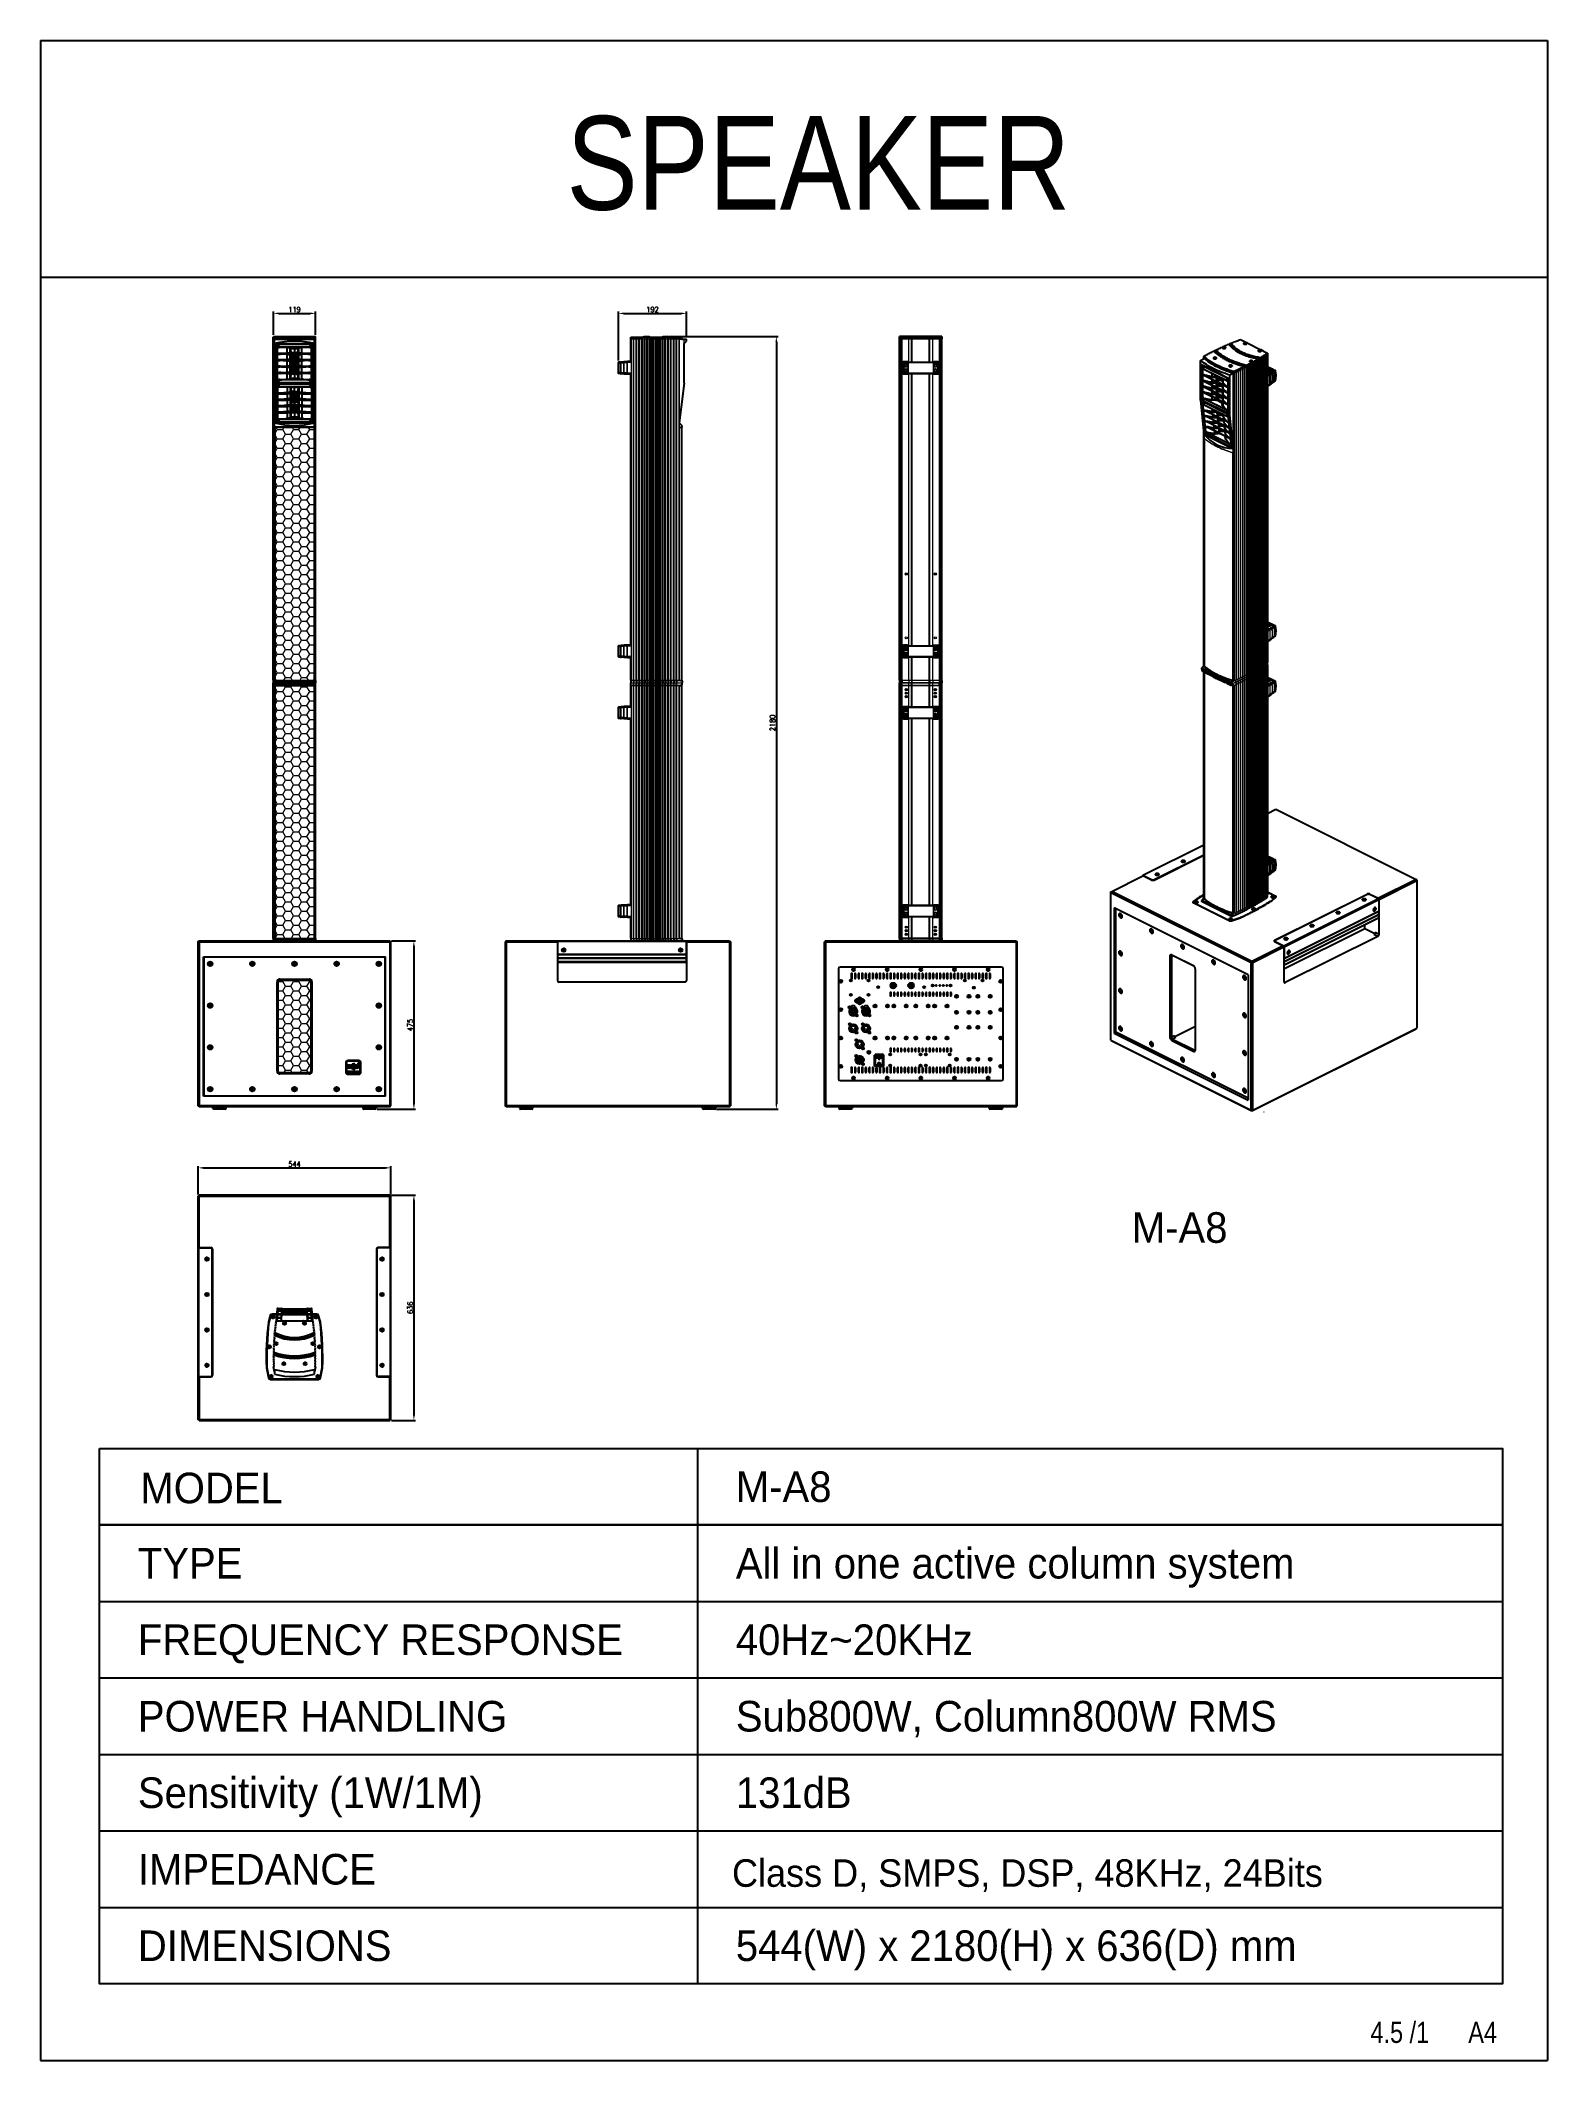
# Model space of a CAD drawing. Header units: millimetres. Extents: x 208114 to 212367, y 170574 to 176275.
import ezdxf
from ezdxf.enums import TextEntityAlignment as Align

# ---------------------------------------------------------------- set-up
doc = ezdxf.new("R2010")
doc.units = ezdxf.units.MM
doc.header["$LTSCALE"] = 10
doc.header["$PDMODE"] = 3
doc.header["$PDSIZE"] = 10
doc.linetypes.add('DASH_CENTER', pattern=[36, 24, -3, 6, -3])
for name, color, linetype in [('1', 7, 'DASH_CENTER'), ('3', 3, 'Continuous'), ('4', 4, 'Continuous'), ('I detail', 7, 'Continuous'), ('I logo', 7, 'Continuous')]:
    doc.layers.add(name, color=color, linetype=linetype)
doc.layers.add('标注', color=251, linetype='Continuous', lineweight=9)
doc.styles.add('I-STYLE', font='')
doc.styles.add('ROMANS', font='romans.shx', dxfattribs={"width": 0.9, "bigfont": 'whgtxt.shx'})
doc.styles.add('SIMPLEX', font='simplex.shx', dxfattribs={"width": 0.85})
doc.styles.get("Standard").update_dxf_attribs({"font": 'txt.shx', "bigfont": 'whgtxt.shx'})
doc.styles.get('I-STYLE').set_extended_font_data('HY울릉도L')
doc.dimstyles.new('아름텍', dxfattribs={"dimscale": 5, "dimtxt": 3, "dimasz": 3, "dimexe": 1, "dimexo": 1, "dimtad": 1, "dimdec": 0, "dimdsep": 46, "dimtxsty": 'ROMANS', "dimcen": 0, "dimclrd": 254, "dimclre": 254, "dimclrt": 9, "dimadec": 0, "dimazin": 0, "dimtfac": 1, "dimtdec": 0, "dimtmove": 0, "dimatfit": 3, "dimfxl": 2, "dimarcsym": 0})
pattern_1 = [(0, (207822.528, 172062.113), (22.86, 13.198227), [15.24, -30.48]), (120, (207822.528, 172062.113), (-22.86, 13.198227), [15.24, -30.48]), (60, (207822.528, 172062.113), (5e-08, 26.396454), [-30.48, 15.24])]

msp = doc.modelspace()

# ---------------------------------------------------------------- texts
at = {"insert": (211566.5, 173251.2), "char_height": 0.163, "width": 1.17, "attachment_point": 3, "line_spacing_factor": 0.9}
msp.add_mtext('比例  1.000', dxfattribs=at)
at = {"layer": '1', "attachment_point": 1, "style": 'SIMPLEX'}
for s, width, insert, char_height in [('{\\fSitka Text|b0|i0|c129|p2;\\C0;SPEAKER}', 318.317, (209598.9, 176061.9), 264.6), ('\\A1;{\\f@HYGothic-Medium|b0|i0|c129|p18;\\C2;4.5 /1      A4}', 646.355, (211867.1, 170683.2), 59.535)]:
    msp.add_mtext_dynamic_manual_height_columns(s, width=width, gutter_width=50, heights=[0], dxfattribs=dict(at, insert=insert, char_height=char_height))
at = {"layer": 'I detail', "style": 'I-STYLE'}
for s, height, p in [('MODEL', 86.36, (208396.4, 172189.9)), ('TYPE', 86.36, (208389.3, 171977.5)), ('All in one active column system', 86.361, (210076.5, 171977.5)), ('FREQUENCY RESPONSE', 86.361, (208389.3, 171761.6)), ('40Hz~20KHz ', 86.361, (210076.5, 171761.6)), ('POWER HANDLING', 86.361, (208389.3, 171545.7)), ('Sub800W, Column800W RMS', 86.361, (210076.5, 171545.7)), ('Sensitivity (1W/1M) ', 86.361, (208389.3, 171329.8)), ('131dB ', 86.36, (210076.5, 171329.8)), ('IMPEDANCE', 86.36, (208389.3, 171113.9)), ('Class D, SMPS, DSP, 48KHz, 24Bits', 77.725, (210065.7, 171103.1)), ('DIMENSIONS', 86.36, (208389.3, 170898)), ('544(W) x 2180(H) x 636(D) mm', 86.361, (210076.5, 170898))]:
    msp.add_text(s, height=height, dxfattribs=at).set_placement(p, align=Align.MIDDLE_LEFT)
at = {"layer": 'I logo', "style": 'I-STYLE'}
for p in [(211193.7, 172924.9), (210076.5, 172193.4)]:
    msp.add_text('M-A8 ', height=86.36, dxfattribs=at).set_placement(p, align=Align.MIDDLE_LEFT)

# ---------------------------------------------------------------- blocks, each defined once
blk = doc.blocks.new('A$C5D9B7184')
for p, q in [((-22.6, 100.8), (-21.3, 100.8)), ((-22.6, 70.5), (-22.6, 100.8)), ((-22.6, 70.5), (-21.3, 70.5)), ((-21.3, 70.5), (-21.3, 100.8)), ((-17.7, 105.7), (12.5, 105.7)), ((-17.7, 104.4), (12.5, 104.4)), ((12.5, 67), (-17.7, 67)), ((12.5, 65.7), (-17.7, 65.7)), ((12.5, 65.7), (-17.7, 65.7)), ((-8.4, 93.1), (-8.5, 92.6)), ((-8.4, 82.8), (-8.5, 83.3)), ((-7.5, 93.7), (-8.4, 93.1)), ((-7.5, 82.2), (-8.4, 82.8)), ((-5.3, 95.2), (-5.4, 94.7)), ((-5.3, 80.7), (-5.4, 81.2)), ((-4.4, 95.8), (-5.3, 95.2)), ((-4.4, 80.1), (-5.3, 80.7)), ((-2.3, 97.2), (-1.3, 97.8)), ((-2.3, 97.2), (-2.3, 96.7)), ((-2.3, 78.7), (-2.3, 79.2)), ((-2.3, 78.7), (-1.3, 78.1)), ((16.1, 100.8), (17.4, 100.8)), ((16.1, 100.8), (16.1, 70.5)), ((16.1, 70.5), (17.4, 70.5)), ((17.4, 100.8), (17.4, 70.5))]:
    blk.add_line(p, q)
for radius, start, end in [(5.93, 0, 52.3097), (5.93, 307.6903, 0), (7.39, 0, 51.4992), (7.39, 308.5008, 0), (9.52, 0, 45.0718), (9.52, 314.9282, 0), (11, 0, 45.4896), (11, 314.5104, 0), (13.1, 0, 41.851), (13.1, 318.149, 0), (14.6, 0, 42.5105), (14.6, 317.4895, 0)]:
    blk.add_arc((-12.1, 87.9), radius, start, end)
for centre, ratio, start_param, end_param in [((-17.7, 105.7), 0.00629, 4.712389, 6.081827), ((-17.7, 65.7), 0.00629, 3.342951, 4.712389), ((12.5, 105.7), 0.006281, 0.201358, 1.570796), ((12.5, 65.7), 0.006281, 1.570796, 2.940235)]:
    blk.add_ellipse(centre, major_axis=(0, -1.33), ratio=ratio, start_param=start_param, end_param=end_param)
for points, knots in [([(-22.6, 100.8), (-22.6, 101.1), (-22.6, 101.4), (-22.5, 101.9), (-22.5, 102), (-22.4, 102.3), (-22.3, 102.5), (-22.1, 102.9), (-22, 103.2), (-21.6, 103.8), (-21.4, 104), (-21, 104.5), (-20.7, 104.7), (-20.3, 104.9), (-20.2, 105), (-19.9, 105.2), (-19.8, 105.2), (-19.3, 105.4), (-19, 105.5), (-18.4, 105.6), (-18.1, 105.7), (-17.7, 105.7)], [0, 0, 0, 0, 0.125, 0.125, 0.1875, 0.1875, 0.25, 0.25, 0.375, 0.375, 0.5, 0.5, 0.625, 0.625, 0.6875, 0.6875, 0.75, 0.75, 0.875, 0.875, 1, 1, 1, 1]), ([(-17.7, 65.7), (-18.1, 65.7), (-18.4, 65.7), (-18.8, 65.8), (-19, 65.8), (-19.3, 65.9), (-19.5, 66), (-19.9, 66.2), (-20.2, 66.3), (-20.7, 66.7), (-21, 66.9), (-21.4, 67.3), (-21.6, 67.6), (-21.9, 68), (-22, 68.1), (-22.1, 68.4), (-22.2, 68.5), (-22.4, 69), (-22.5, 69.3), (-22.6, 69.9), (-22.6, 70.2), (-22.6, 70.5)], [0, 0, 0, 0, 0.125, 0.125, 0.1875, 0.1875, 0.25, 0.25, 0.375, 0.375, 0.5, 0.5, 0.625, 0.625, 0.6875, 0.6875, 0.75, 0.75, 0.875, 0.875, 1, 1, 1, 1]), ([(-21.3, 100.8), (-21.3, 101), (-21.3, 101.2), (-21.2, 101.7), (-21.1, 101.9), (-21, 102.4), (-20.8, 102.6), (-20.6, 103), (-20.4, 103.1), (-20.1, 103.5), (-19.9, 103.6), (-19.5, 103.9), (-19.3, 104), (-18.9, 104.2), (-18.7, 104.2), (-18.2, 104.3), (-18, 104.4), (-17.7, 104.4)], [0, 0, 0, 0, 0.125, 0.125, 0.25, 0.25, 0.375, 0.375, 0.5, 0.5, 0.625, 0.625, 0.75, 0.75, 0.875, 0.875, 1, 1, 1, 1]), ([(-17.7, 67), (-18, 67), (-18.2, 67), (-18.7, 67.1), (-18.9, 67.2), (-19.3, 67.3), (-19.5, 67.4), (-19.9, 67.7), (-20.1, 67.9), (-20.4, 68.2), (-20.6, 68.4), (-20.8, 68.8), (-20.9, 69), (-21.1, 69.4), (-21.2, 69.6), (-21.3, 70.1), (-21.3, 70.3), (-21.3, 70.5)], [0, 0, 0, 0, 0.125, 0.125, 0.25, 0.25, 0.375, 0.375, 0.5, 0.5, 0.625, 0.625, 0.75, 0.75, 0.875, 0.875, 1, 1, 1, 1]), ([(-13.3, 89.1), (-14.9, 89.5), (-16.1, 89.6), (-16.1, 90.6), (-16.1, 90.6), (-16.1, 91.4), (-15.2, 91.5), (-14.6, 91.5), (-14.6, 91.5), (-13.6, 91.5), (-12.8, 91.3), (-12.7, 90.3), (-12.7, 90.3), (-12.7, 90.3), (-12.7, 90.3), (-12.7, 90.3), (-12.7, 90.3), (-11.9, 90.8), (-11.2, 91.2), (-10.5, 91.7), (-10.5, 91.7), (-11.3, 93), (-12.8, 93.4), (-14.5, 93.4), (-14.5, 93.4), (-16.7, 93.4), (-18.9, 92.7), (-18.9, 90.2), (-18.9, 90.2), (-18.9, 88.4), (-17.6, 87.8), (-16, 87.4), (-16, 87.4), (-14, 87), (-12.9, 86.7), (-12.9, 85.9), (-12.9, 85.9), (-12.9, 84.9), (-13.9, 84.6), (-14.7, 84.6), (-14.7, 84.6), (-15.8, 84.6), (-16.4, 85.1), (-16.5, 86.2), (-16.5, 86.2), (-17.2, 85.7), (-18, 85.2), (-18.7, 84.7), (-18.7, 84.7), (-18, 83.2), (-16.5, 82.7), (-14.7, 82.7), (-14.7, 82.7), (-12.4, 82.7), (-10.1, 83.6), (-10.1, 86.2), (-10.1, 86.2), (-10.1, 88.1), (-11.7, 88.7), (-13.3, 89.1)], [0, 0, 0, 0, 0.066667, 0.066667, 0.066667, 0.066667, 0.133333, 0.133333, 0.133333, 0.133333, 0.2, 0.2, 0.2, 0.2, 0.266667, 0.266667, 0.266667, 0.266667, 0.333333, 0.333333, 0.333333, 0.333333, 0.4, 0.4, 0.4, 0.4, 0.466667, 0.466667, 0.466667, 0.466667, 0.533333, 0.533333, 0.533333, 0.533333, 0.6, 0.6, 0.6, 0.6, 0.666667, 0.666667, 0.666667, 0.666667, 0.733333, 0.733333, 0.733333, 0.733333, 0.8, 0.8, 0.8, 0.8, 0.866667, 0.866667, 0.866667, 0.866667, 0.933333, 0.933333, 0.933333, 0.933333, 1, 1, 1, 1]), ([(-17.9, 74.6), (-17.9, 74.6), (-17.3, 74.6), (-17.3, 74.6), (-17.3, 74.6), (-17.3, 74.6), (-16.3, 71.9), (-16.3, 71.9), (-16.3, 71.9), (-16.3, 71.9), (-16.9, 71.9), (-16.9, 71.9), (-16.9, 71.9), (-16.9, 71.9), (-17.1, 72.5), (-17.1, 72.5), (-17.1, 72.5), (-17.1, 72.5), (-18.1, 72.5), (-18.1, 72.5), (-18.1, 72.5), (-18.1, 72.5), (-18.3, 71.9), (-18.3, 71.9), (-18.3, 71.9), (-18.3, 71.9), (-18.9, 71.9), (-18.9, 71.9), (-18.9, 71.9), (-18.9, 71.9), (-17.9, 74.6), (-17.9, 74.6)], [0, 0, 0, 0, 0.125, 0.125, 0.125, 0.125, 0.25, 0.25, 0.25, 0.25, 0.375, 0.375, 0.375, 0.375, 0.5, 0.5, 0.5, 0.5, 0.625, 0.625, 0.625, 0.625, 0.75, 0.75, 0.75, 0.75, 0.875, 0.875, 0.875, 0.875, 1, 1, 1, 1]), ([(-17.9, 72.9), (-17.9, 72.9), (-17.9, 72.9), (-17.9, 72.9), (-17.9, 72.9), (-17.9, 72.9), (-17.2, 72.9), (-17.2, 72.9), (-17.2, 72.9), (-17.2, 72.9), (-17.6, 73.9), (-17.6, 73.9), (-17.6, 73.9), (-17.6, 73.9), (-17.6, 73.9), (-17.6, 73.9), (-17.6, 73.9), (-17.6, 73.9), (-17.9, 72.9), (-17.9, 72.9)], [0, 0, 0, 0, 0.2, 0.2, 0.2, 0.2, 0.4, 0.4, 0.4, 0.4, 0.6, 0.6, 0.6, 0.6, 0.8, 0.8, 0.8, 0.8, 1, 1, 1, 1]), ([(-13.5, 72.9), (-13.5, 72.2), (-13.9, 71.9), (-14.6, 71.9), (-14.6, 71.9), (-15.4, 71.9), (-15.8, 72.2), (-15.8, 72.9), (-15.8, 72.9), (-15.8, 72.9), (-15.8, 74.6), (-15.8, 74.6), (-15.8, 74.6), (-15.8, 74.6), (-15.2, 74.6), (-15.2, 74.6), (-15.2, 74.6), (-15.2, 74.6), (-15.2, 72.9), (-15.2, 72.9), (-15.2, 72.9), (-15.2, 72.6), (-15.1, 72.3), (-14.6, 72.3), (-14.6, 72.3), (-14.2, 72.3), (-14.1, 72.5), (-14.1, 72.9), (-14.1, 72.9), (-14.1, 72.9), (-14.1, 74.6), (-14.1, 74.6), (-14.1, 74.6), (-14.1, 74.6), (-13.5, 74.6), (-13.5, 74.6), (-13.5, 74.6), (-13.5, 74.6), (-13.5, 72.9), (-13.5, 72.9)], [0, 0, 0, 0, 0.1, 0.1, 0.1, 0.1, 0.2, 0.2, 0.2, 0.2, 0.3, 0.3, 0.3, 0.3, 0.4, 0.4, 0.4, 0.4, 0.5, 0.5, 0.5, 0.5, 0.6, 0.6, 0.6, 0.6, 0.7, 0.7, 0.7, 0.7, 0.8, 0.8, 0.8, 0.8, 0.9, 0.9, 0.9, 0.9, 1, 1, 1, 1]), ([(-12.7, 74.6), (-12.7, 74.6), (-11.6, 74.6), (-11.6, 74.6), (-11.6, 74.6), (-10.9, 74.6), (-10.4, 74.2), (-10.4, 73.3), (-10.4, 73.3), (-10.4, 72.5), (-10.8, 71.9), (-11.6, 71.9), (-11.6, 71.9), (-11.6, 71.9), (-12.7, 71.9), (-12.7, 71.9), (-12.7, 71.9), (-12.7, 71.9), (-12.7, 74.6), (-12.7, 74.6)], [0, 0, 0, 0, 0.2, 0.2, 0.2, 0.2, 0.4, 0.4, 0.4, 0.4, 0.6, 0.6, 0.6, 0.6, 0.8, 0.8, 0.8, 0.8, 1, 1, 1, 1]), ([(-12.1, 72.4), (-12.1, 72.4), (-12.1, 72.4), (-12.1, 72.4), (-12.1, 72.4), (-12.1, 72.4), (-11.6, 72.4), (-11.6, 72.4), (-11.6, 72.4), (-11.3, 72.4), (-11, 72.6), (-11, 73.2), (-11, 73.2), (-11, 73.8), (-11.1, 74.1), (-11.7, 74.1), (-11.7, 74.1), (-11.7, 74.1), (-12.1, 74.1), (-12.1, 74.1), (-12.1, 74.1), (-12.1, 74.1), (-12.1, 72.4), (-12.1, 72.4)], [0, 0, 0, 0, 0.166667, 0.166667, 0.166667, 0.166667, 0.333333, 0.333333, 0.333333, 0.333333, 0.5, 0.5, 0.5, 0.5, 0.666667, 0.666667, 0.666667, 0.666667, 0.833333, 0.833333, 0.833333, 0.833333, 1, 1, 1, 1]), ([(-9.7, 74.6), (-9.7, 74.6), (-9.1, 74.6), (-9.1, 74.6), (-9.1, 74.6), (-9.1, 74.6), (-9.1, 71.9), (-9.1, 71.9), (-9.1, 71.9), (-9.1, 71.9), (-9.7, 71.9), (-9.7, 71.9), (-9.7, 71.9), (-9.7, 71.9), (-9.7, 74.6), (-9.7, 74.6)], [0, 0, 0, 0, 0.25, 0.25, 0.25, 0.25, 0.5, 0.5, 0.5, 0.5, 0.75, 0.75, 0.75, 0.75, 1, 1, 1, 1]), ([(-7.1, 74.7), (-6.3, 74.7), (-5.8, 74), (-5.8, 73.2), (-5.8, 73.2), (-5.8, 72.5), (-6.3, 71.9), (-7.1, 71.9), (-7.1, 71.9), (-8, 71.9), (-8.4, 72.5), (-8.4, 73.2), (-8.4, 73.2), (-8.4, 74), (-8, 74.7), (-7.1, 74.7)], [0, 0, 0, 0, 0.25, 0.25, 0.25, 0.25, 0.5, 0.5, 0.5, 0.5, 0.75, 0.75, 0.75, 0.75, 1, 1, 1, 1]), ([(-7.1, 72.3), (-7.1, 72.3), (-7.1, 72.3), (-7.1, 72.3), (-7.1, 72.3), (-6.6, 72.3), (-6.4, 72.8), (-6.4, 73.2), (-6.4, 73.2), (-6.4, 73.7), (-6.6, 74.2), (-7.1, 74.2), (-7.1, 74.2), (-7.7, 74.2), (-7.9, 73.7), (-7.9, 73.2), (-7.9, 73.2), (-7.9, 72.8), (-7.7, 72.3), (-7.1, 72.3)], [0, 0, 0, 0, 0.2, 0.2, 0.2, 0.2, 0.4, 0.4, 0.4, 0.4, 0.6, 0.6, 0.6, 0.6, 0.8, 0.8, 0.8, 0.8, 1, 1, 1, 1]), ([(-4.6, 74.1), (-4.6, 74.1), (-5.4, 74.1), (-5.4, 74.1), (-5.4, 74.1), (-5.4, 74.1), (-5.4, 74.6), (-5.4, 74.6), (-5.4, 74.6), (-5.4, 74.6), (-3.2, 74.6), (-3.2, 74.6), (-3.2, 74.6), (-3.2, 74.6), (-3.2, 74.1), (-3.2, 74.1), (-3.2, 74.1), (-3.2, 74.1), (-4, 74.1), (-4, 74.1), (-4, 74.1), (-4, 74.1), (-4, 71.9), (-4, 71.9), (-4, 71.9), (-4, 71.9), (-4.6, 71.9), (-4.6, 71.9), (-4.6, 71.9), (-4.6, 71.9), (-4.6, 74.1), (-4.6, 74.1)], [0, 0, 0, 0, 0.125, 0.125, 0.125, 0.125, 0.25, 0.25, 0.25, 0.25, 0.375, 0.375, 0.375, 0.375, 0.5, 0.5, 0.5, 0.5, 0.625, 0.625, 0.625, 0.625, 0.75, 0.75, 0.75, 0.75, 0.875, 0.875, 0.875, 0.875, 1, 1, 1, 1]), ([(-2.6, 74.6), (-2.6, 74.6), (-0.6, 74.6), (-0.6, 74.6), (-0.6, 74.6), (-0.6, 74.6), (-0.6, 74.1), (-0.6, 74.1), (-0.6, 74.1), (-0.6, 74.1), (-2, 74.1), (-2, 74.1), (-2, 74.1), (-2, 74.1), (-2, 73.5), (-2, 73.5), (-2, 73.5), (-2, 73.5), (-0.7, 73.5), (-0.7, 73.5), (-0.7, 73.5), (-0.7, 73.5), (-0.7, 73.1), (-0.7, 73.1), (-0.7, 73.1), (-0.7, 73.1), (-2, 73.1), (-2, 73.1), (-2, 73.1), (-2, 73.1), (-2, 72.4), (-2, 72.4), (-2, 72.4), (-2, 72.4), (-0.6, 72.4), (-0.6, 72.4), (-0.6, 72.4), (-0.6, 72.4), (-0.6, 71.9), (-0.6, 71.9), (-0.6, 71.9), (-0.6, 71.9), (-2.6, 71.9), (-2.6, 71.9), (-2.6, 71.9), (-2.6, 71.9), (-2.6, 74.6), (-2.6, 74.6)], [0, 0, 0, 0, 0.083333, 0.083333, 0.083333, 0.083333, 0.166667, 0.166667, 0.166667, 0.166667, 0.25, 0.25, 0.25, 0.25, 0.333333, 0.333333, 0.333333, 0.333333, 0.416667, 0.416667, 0.416667, 0.416667, 0.5, 0.5, 0.5, 0.5, 0.583333, 0.583333, 0.583333, 0.583333, 0.666667, 0.666667, 0.666667, 0.666667, 0.75, 0.75, 0.75, 0.75, 0.833333, 0.833333, 0.833333, 0.833333, 0.916667, 0.916667, 0.916667, 0.916667, 1, 1, 1, 1]), ([(1.9, 73.7), (1.8, 74), (1.6, 74.2), (1.3, 74.2), (1.3, 74.2), (0.8, 74.2), (0.6, 73.7), (0.6, 73.2), (0.6, 73.2), (0.6, 72.8), (0.8, 72.3), (1.3, 72.3), (1.3, 72.3), (1.7, 72.3), (1.9, 72.6), (1.9, 72.9), (1.9, 72.9), (1.9, 72.9), (2.5, 72.9), (2.5, 72.9), (2.5, 72.9), (2.4, 72.3), (2, 71.9), (1.3, 71.9), (1.3, 71.9), (0.5, 71.9), (0, 72.5), (0, 73.2), (0, 73.2), (0, 74), (0.5, 74.7), (1.3, 74.7), (1.3, 74.7), (1.9, 74.7), (2.4, 74.3), (2.5, 73.7), (2.5, 73.7), (2.5, 73.7), (1.9, 73.7), (1.9, 73.7)], [0, 0, 0, 0, 0.1, 0.1, 0.1, 0.1, 0.2, 0.2, 0.2, 0.2, 0.3, 0.3, 0.3, 0.3, 0.4, 0.4, 0.4, 0.4, 0.5, 0.5, 0.5, 0.5, 0.6, 0.6, 0.6, 0.6, 0.7, 0.7, 0.7, 0.7, 0.8, 0.8, 0.8, 0.8, 0.9, 0.9, 0.9, 0.9, 1, 1, 1, 1]), ([(3.1, 74.6), (3.1, 74.6), (3.7, 74.6), (3.7, 74.6), (3.7, 74.6), (3.7, 74.6), (3.7, 73.6), (3.7, 73.6), (3.7, 73.6), (3.7, 73.6), (4.8, 73.6), (4.8, 73.6), (4.8, 73.6), (4.8, 73.6), (4.8, 74.6), (4.8, 74.6), (4.8, 74.6), (4.8, 74.6), (5.4, 74.6), (5.4, 74.6), (5.4, 74.6), (5.4, 74.6), (5.4, 71.9), (5.4, 71.9), (5.4, 71.9), (5.4, 71.9), (4.8, 71.9), (4.8, 71.9), (4.8, 71.9), (4.8, 71.9), (4.8, 73.1), (4.8, 73.1), (4.8, 73.1), (4.8, 73.1), (3.7, 73.1), (3.7, 73.1), (3.7, 73.1), (3.7, 73.1), (3.7, 71.9), (3.7, 71.9), (3.7, 71.9), (3.7, 71.9), (3.1, 71.9), (3.1, 71.9), (3.1, 71.9), (3.1, 71.9), (3.1, 74.6), (3.1, 74.6)], [0, 0, 0, 0, 0.083333, 0.083333, 0.083333, 0.083333, 0.166667, 0.166667, 0.166667, 0.166667, 0.25, 0.25, 0.25, 0.25, 0.333333, 0.333333, 0.333333, 0.333333, 0.416667, 0.416667, 0.416667, 0.416667, 0.5, 0.5, 0.5, 0.5, 0.583333, 0.583333, 0.583333, 0.583333, 0.666667, 0.666667, 0.666667, 0.666667, 0.75, 0.75, 0.75, 0.75, 0.833333, 0.833333, 0.833333, 0.833333, 0.916667, 0.916667, 0.916667, 0.916667, 1, 1, 1, 1]), ([(4.2, 87.9), (4.2, 87.9), (4.2, 87.9), (4.2, 87.9), (4.2, 87.9), (4.2, 86.8), (4.1, 85.8), (3.9, 84.7), (3.9, 84.7), (4.8, 83.5), (6.2, 82.7), (8.1, 82.7), (8.1, 82.7), (10, 82.7), (11.4, 83.4), (12.3, 84.8), (12.3, 84.8), (11.7, 85.3), (11, 85.7), (10.4, 86.1), (10.4, 86.1), (10.2, 85.5), (9.3, 84.8), (8.2, 84.8), (8.2, 84.8), (6.7, 84.8), (5.8, 85.6), (5.7, 87.4), (5.7, 87.4), (5.7, 87.4), (13, 87.4), (13, 87.4), (13, 87.4), (13.2, 90.5), (11.6, 93.4), (8.1, 93.4), (8.1, 93.4), (6.3, 93.4), (4.8, 92.6), (3.9, 91.3), (3.9, 91.3), (4.1, 90.2), (4.2, 89.1), (4.2, 87.9)], [0, 0, 0, 0, 0.090909, 0.090909, 0.090909, 0.090909, 0.181818, 0.181818, 0.181818, 0.181818, 0.272727, 0.272727, 0.272727, 0.272727, 0.363636, 0.363636, 0.363636, 0.363636, 0.454545, 0.454545, 0.454545, 0.454545, 0.545455, 0.545455, 0.545455, 0.545455, 0.636364, 0.636364, 0.636364, 0.636364, 0.727273, 0.727273, 0.727273, 0.727273, 0.818182, 0.818182, 0.818182, 0.818182, 0.909091, 0.909091, 0.909091, 0.909091, 1, 1, 1, 1]), ([(8, 91.3), (9.4, 91.3), (10, 90.6), (10.3, 89.1), (10.3, 89.1), (10.3, 89.1), (5.7, 89.1), (5.7, 89.1), (5.7, 89.1), (5.8, 89.9), (6.3, 91.3), (8, 91.3)], [0, 0, 0, 0, 0.333333, 0.333333, 0.333333, 0.333333, 0.666667, 0.666667, 0.666667, 0.666667, 1, 1, 1, 1]), ([(6.2, 74.6), (6.2, 74.6), (6.8, 74.6), (6.8, 74.6), (6.8, 74.6), (6.8, 74.6), (7.9, 72.8), (7.9, 72.8), (7.9, 72.8), (7.9, 72.8), (7.9, 72.8), (7.9, 72.8), (7.9, 72.8), (7.9, 72.8), (7.9, 74.6), (7.9, 74.6), (7.9, 74.6), (7.9, 74.6), (8.4, 74.6), (8.4, 74.6), (8.4, 74.6), (8.4, 74.6), (8.4, 71.9), (8.4, 71.9), (8.4, 71.9), (8.4, 71.9), (7.8, 71.9), (7.8, 71.9), (7.8, 71.9), (7.8, 71.9), (6.7, 73.7), (6.7, 73.7), (6.7, 73.7), (6.7, 73.7), (6.7, 73.7), (6.7, 73.7), (6.7, 73.7), (6.7, 73.7), (6.7, 71.9), (6.7, 71.9), (6.7, 71.9), (6.7, 71.9), (6.2, 71.9), (6.2, 71.9), (6.2, 71.9), (6.2, 71.9), (6.2, 74.6), (6.2, 74.6)], [0, 0, 0, 0, 0.083333, 0.083333, 0.083333, 0.083333, 0.166667, 0.166667, 0.166667, 0.166667, 0.25, 0.25, 0.25, 0.25, 0.333333, 0.333333, 0.333333, 0.333333, 0.416667, 0.416667, 0.416667, 0.416667, 0.5, 0.5, 0.5, 0.5, 0.583333, 0.583333, 0.583333, 0.583333, 0.666667, 0.666667, 0.666667, 0.666667, 0.75, 0.75, 0.75, 0.75, 0.833333, 0.833333, 0.833333, 0.833333, 0.916667, 0.916667, 0.916667, 0.916667, 1, 1, 1, 1]), ([(9.2, 74.6), (9.2, 74.6), (9.8, 74.6), (9.8, 74.6), (9.8, 74.6), (9.8, 74.6), (9.8, 71.9), (9.8, 71.9), (9.8, 71.9), (9.8, 71.9), (9.2, 71.9), (9.2, 71.9), (9.2, 71.9), (9.2, 71.9), (9.2, 74.6), (9.2, 74.6)], [0, 0, 0, 0, 0.25, 0.25, 0.25, 0.25, 0.5, 0.5, 0.5, 0.5, 0.75, 0.75, 0.75, 0.75, 1, 1, 1, 1]), ([(11.7, 97.7), (11.1, 97.7), (10.4, 97.2), (10.4, 96.5), (10.4, 96.5), (10.4, 95.7), (11.1, 95.2), (11.7, 95.2), (11.7, 95.2), (12.4, 95.2), (13.1, 95.7), (13.1, 96.5), (13.1, 96.5), (13.1, 97.2), (12.4, 97.7), (11.7, 97.7)], [0, 0, 0, 0, 0.25, 0.25, 0.25, 0.25, 0.5, 0.5, 0.5, 0.5, 0.75, 0.75, 0.75, 0.75, 1, 1, 1, 1]), ([(10.6, 74.6), (10.6, 74.6), (11.2, 74.6), (11.2, 74.6), (11.2, 74.6), (11.2, 74.6), (11.2, 73.5), (11.2, 73.5), (11.2, 73.5), (11.2, 73.5), (12.2, 74.6), (12.2, 74.6), (12.2, 74.6), (12.2, 74.6), (13, 74.6), (13, 74.6), (13, 74.6), (13, 74.6), (11.9, 73.5), (11.9, 73.5), (11.9, 73.5), (11.9, 73.5), (13.1, 71.9), (13.1, 71.9), (13.1, 71.9), (13.1, 71.9), (12.3, 71.9), (12.3, 71.9), (12.3, 71.9), (12.3, 71.9), (11.5, 73.1), (11.5, 73.1), (11.5, 73.1), (11.5, 73.1), (11.2, 72.8), (11.2, 72.8), (11.2, 72.8), (11.2, 72.8), (11.2, 71.9), (11.2, 71.9), (11.2, 71.9), (11.2, 71.9), (10.6, 71.9), (10.6, 71.9), (10.6, 71.9), (10.6, 71.9), (10.6, 74.6), (10.6, 74.6)], [0, 0, 0, 0, 0.083333, 0.083333, 0.083333, 0.083333, 0.166667, 0.166667, 0.166667, 0.166667, 0.25, 0.25, 0.25, 0.25, 0.333333, 0.333333, 0.333333, 0.333333, 0.416667, 0.416667, 0.416667, 0.416667, 0.5, 0.5, 0.5, 0.5, 0.583333, 0.583333, 0.583333, 0.583333, 0.666667, 0.666667, 0.666667, 0.666667, 0.75, 0.75, 0.75, 0.75, 0.833333, 0.833333, 0.833333, 0.833333, 0.916667, 0.916667, 0.916667, 0.916667, 1, 1, 1, 1]), ([(11.7, 95.5), (11.2, 95.5), (10.8, 95.9), (10.8, 96.5), (10.8, 96.5), (10.8, 97.1), (11.2, 97.5), (11.7, 97.5), (11.7, 97.5), (12.3, 97.5), (12.7, 97.1), (12.7, 96.5), (12.7, 96.5), (12.7, 95.9), (12.3, 95.5), (11.7, 95.5)], [0, 0, 0, 0, 0.25, 0.25, 0.25, 0.25, 0.5, 0.5, 0.5, 0.5, 0.75, 0.75, 0.75, 0.75, 1, 1, 1, 1]), ([(12.3, 96.8), (12.3, 97.1), (12.1, 97.2), (11.8, 97.2), (11.8, 97.2), (11.8, 97.2), (11.2, 97.2), (11.2, 97.2), (11.2, 97.2), (11.2, 97.2), (11.2, 95.8), (11.2, 95.8), (11.2, 95.8), (11.2, 95.8), (11.5, 95.8), (11.5, 95.8), (11.5, 95.8), (11.5, 95.8), (11.5, 96.4), (11.5, 96.4), (11.5, 96.4), (11.5, 96.4), (11.7, 96.4), (11.7, 96.4), (11.7, 96.4), (11.7, 96.4), (12, 95.8), (12, 95.8), (12, 95.8), (12, 95.8), (12.3, 95.8), (12.3, 95.8), (12.3, 95.8), (12.3, 95.8), (12, 96.4), (12, 96.4), (12, 96.4), (12.2, 96.4), (12.3, 96.5), (12.3, 96.8)], [0, 0, 0, 0, 0.1, 0.1, 0.1, 0.1, 0.2, 0.2, 0.2, 0.2, 0.3, 0.3, 0.3, 0.3, 0.4, 0.4, 0.4, 0.4, 0.5, 0.5, 0.5, 0.5, 0.6, 0.6, 0.6, 0.6, 0.7, 0.7, 0.7, 0.7, 0.8, 0.8, 0.8, 0.8, 0.9, 0.9, 0.9, 0.9, 1, 1, 1, 1]), ([(11.5, 96.6), (11.5, 96.6), (11.5, 97), (11.5, 97), (11.5, 97), (11.5, 97), (11.8, 97), (11.8, 97), (11.8, 97), (11.9, 97), (12.1, 96.9), (12.1, 96.8), (12.1, 96.8), (12.1, 96.6), (11.9, 96.6), (11.8, 96.6), (11.8, 96.6), (11.8, 96.6), (11.5, 96.6), (11.5, 96.6)], [0, 0, 0, 0, 0.2, 0.2, 0.2, 0.2, 0.4, 0.4, 0.4, 0.4, 0.6, 0.6, 0.6, 0.6, 0.8, 0.8, 0.8, 0.8, 1, 1, 1, 1]), ([(12.5, 105.7), (12.8, 105.7), (13.1, 105.6), (13.6, 105.5), (13.8, 105.5), (14.1, 105.4), (14.2, 105.4), (14.7, 105.2), (15, 105), (15.5, 104.7), (15.7, 104.5), (16.2, 104), (16.4, 103.8), (16.7, 103.4), (16.7, 103.2), (16.9, 102.9), (17, 102.8), (17.1, 102.4), (17.2, 102), (17.4, 101.4), (17.4, 101.1), (17.4, 100.8)], [0, 0, 0, 0, 0.125, 0.125, 0.1875, 0.1875, 0.25, 0.25, 0.375, 0.375, 0.5, 0.5, 0.625, 0.625, 0.6875, 0.6875, 0.75, 0.75, 0.875, 0.875, 1, 1, 1, 1]), ([(12.5, 104.4), (12.7, 104.4), (13, 104.3), (13.4, 104.2), (13.7, 104.2), (14.1, 104), (14.3, 103.9), (14.7, 103.6), (14.9, 103.5), (15.2, 103.1), (15.3, 103), (15.6, 102.6), (15.7, 102.4), (15.9, 101.9), (16, 101.7), (16.1, 101.2), (16.1, 101), (16.1, 100.8)], [0, 0, 0, 0, 0.125, 0.125, 0.25, 0.25, 0.375, 0.375, 0.5, 0.5, 0.625, 0.625, 0.75, 0.75, 0.875, 0.875, 1, 1, 1, 1]), ([(16.1, 70.5), (16.1, 70.3), (16.1, 70.1), (16, 69.6), (15.9, 69.4), (15.7, 69), (15.6, 68.8), (15.3, 68.4), (15.2, 68.2), (14.9, 67.9), (14.7, 67.7), (14.3, 67.4), (14.1, 67.3), (13.7, 67.2), (13.4, 67.1), (13, 67), (12.7, 67), (12.5, 67)], [0, 0, 0, 0, 0.125, 0.125, 0.25, 0.25, 0.375, 0.375, 0.5, 0.5, 0.625, 0.625, 0.75, 0.75, 0.875, 0.875, 1, 1, 1, 1]), ([(17.4, 70.5), (17.4, 70.2), (17.4, 69.9), (17.3, 69.4), (17.2, 69.3), (17.1, 69), (17.1, 68.8), (16.9, 68.4), (16.7, 68.1), (16.4, 67.6), (16.2, 67.3), (15.7, 66.9), (15.5, 66.7), (15.1, 66.4), (15, 66.3), (14.7, 66.2), (14.5, 66.1), (14.1, 65.9), (13.8, 65.8), (13.1, 65.7), (12.8, 65.7), (12.5, 65.7)], [0, 0, 0, 0, 0.125, 0.125, 0.1875, 0.1875, 0.25, 0.25, 0.375, 0.375, 0.5, 0.5, 0.625, 0.625, 0.6875, 0.6875, 0.75, 0.75, 0.875, 0.875, 1, 1, 1, 1])]:
    blk.add_open_spline(points, degree=3, knots=knots)
blk = doc.blocks.new('A$C43616FE1')
for p, q in [((189, -306.2), (189, -616.2)), ((649, -301.2), (194, -301.2)), ((222.2, -339.6), (222.2, -338.8)), ((222.2, -338.8), (223.6, -338.8)), ((223.6, -339.6), (222.2, -339.6)), ((223.6, -338.8), (223.6, -337.4)), ((223.6, -337.4), (224.4, -337.4)), ((223.6, -341), (223.6, -339.6)), ((224.4, -341), (223.6, -341)), ((224.4, -337.4), (224.4, -338.8)), ((224.4, -338.8), (225.8, -338.8)), ((224.4, -339.6), (224.4, -341)), ((225.8, -339.6), (224.4, -339.6)), ((225, -320.2), (225, -332.2)), ((225.8, -338.8), (225.8, -339.6)), ((228, -332.2), (228, -320.2)), ((235, -320.2), (235, -332.2)), ((238, -332.2), (238, -320.2)), ((245, -320.2), (245, -332.2)), ((248, -332.2), (248, -320.2)), ((255, -320.2), (255, -332.2)), ((258, -332.2), (258, -320.2)), ((265, -320.2), (265, -332.2)), ((268, -332.2), (268, -320.2)), ((272.2, -339.6), (272.2, -338.8)), ((272.2, -338.8), (273.6, -338.8)), ((273.6, -339.6), (272.2, -339.6)), ((273.6, -338.8), (273.6, -337.4)), ((273.6, -337.4), (274.4, -337.4)), ((273.6, -341), (273.6, -339.6)), ((274.4, -341), (273.6, -341)), ((274.4, -337.4), (274.4, -338.8)), ((274.4, -338.8), (275.8, -338.8)), ((274.4, -339.6), (274.4, -341)), ((275.8, -339.6), (274.4, -339.6)), ((275, -320.2), (275, -332.2)), ((275.8, -338.8), (275.8, -339.6)), ((278, -332.2), (278, -320.2)), ((285, -320.2), (285, -332.2)), ((288, -332.2), (288, -320.2)), ((295, -320.2), (295, -332.2)), ((298, -332.2), (298, -320.2)), ((305, -320.2), (305, -332.2)), ((308, -332.2), (308, -320.2)), ((315, -320.2), (315, -332.2)), ((318, -332.2), (318, -320.2)), ((325, -320.2), (325, -332.2)), ((328, -332.2), (328, -320.2)), ((335, -320.2), (335, -332.2)), ((338, -332.2), (338, -320.2)), ((345, -320.2), (345, -332.2)), ((348, -332.2), (348, -320.2)), ((355, -320.2), (355, -332.2)), ((358, -332.2), (358, -320.2)), ((365, -320.2), (365, -332.2)), ((368, -332.2), (368, -320.2)), ((375, -320.2), (375, -332.2)), ((378, -332.2), (378, -320.2)), ((385, -320.2), (385, -332.2)), ((388, -332.2), (388, -320.2)), ((395, -320.2), (395, -332.2)), ((398, -332.2), (398, -320.2)), ((405, -320.2), (405, -332.2)), ((408, -332.2), (408, -320.2)), ((415, -320.2), (415, -332.2)), ((418, -332.2), (418, -320.2)), ((425, -320.2), (425, -332.2)), ((428, -332.2), (428, -320.2)), ((435, -320.2), (435, -332.2)), ((438, -332.2), (438, -320.2)), ((445, -320.2), (445, -332.2)), ((448, -332.2), (448, -320.2)), ((455, -320.2), (455, -332.2)), ((458, -332.2), (458, -320.2)), ((465, -320.2), (465, -332.2)), ((468, -332.2), (468, -320.2)), ((475, -320.2), (475, -332.2)), ((478, -332.2), (478, -320.2)), ((485, -320.2), (485, -332.2)), ((488, -332.2), (488, -320.2)), ((495, -320.2), (495, -332.2)), ((498, -332.2), (498, -320.2)), ((505, -320.2), (505, -332.2)), ((508, -332.2), (508, -320.2)), ((515, -320.2), (515, -332.2)), ((518, -332.2), (518, -320.2)), ((525, -320.2), (525, -332.2)), ((528, -332.2), (528, -320.2)), ((535, -320.2), (535, -332.2)), ((538, -332.2), (538, -320.2)), ((544.2, -339.6), (544.2, -338.8)), ((544.2, -338.8), (545.6, -338.8)), ((545.6, -339.6), (544.2, -339.6)), ((545, -320.2), (545, -332.2)), ((545.6, -338.8), (545.6, -337.4)), ((545.6, -337.4), (546.4, -337.4)), ((545.6, -341), (545.6, -339.6)), ((546.4, -341), (545.6, -341)), ((546.4, -337.4), (546.4, -338.8)), ((546.4, -338.8), (547.8, -338.8)), ((546.4, -339.6), (546.4, -341)), ((547.8, -339.6), (546.4, -339.6)), ((547.8, -338.8), (547.8, -339.6)), ((548, -332.2), (548, -320.2)), ((555, -320.2), (555, -332.2)), ((558, -332.2), (558, -320.2)), ((565, -320.2), (565, -332.2)), ((568, -332.2), (568, -320.2)), ((575, -320.2), (575, -332.2)), ((578, -332.2), (578, -320.2)), ((585, -320.2), (585, -332.2)), ((588, -332.2), (588, -320.2)), ((594.2, -338.8), (595.6, -338.8)), ((594.2, -339.6), (594.2, -338.8)), ((595.6, -339.6), (594.2, -339.6)), ((595, -320.2), (595, -332.2)), ((595.6, -337.4), (596.4, -337.4)), ((595.6, -338.8), (595.6, -337.4)), ((595.6, -341), (595.6, -339.6)), ((596.4, -341), (595.6, -341)), ((596.4, -337.4), (596.4, -338.8)), ((596.4, -338.8), (597.8, -338.8)), ((597.8, -339.6), (596.4, -339.6)), ((596.4, -339.6), (596.4, -341)), ((597.8, -338.8), (597.8, -339.6)), ((598, -332.2), (598, -320.2)), ((605, -320.2), (605, -332.2)), ((608, -332.2), (608, -320.2)), ((615, -320.2), (615, -332.2)), ((618, -332.2), (618, -320.2)), ((654, -616.2), (654, -306.2)), ((222.2, -379.6), (222.2, -378.8)), ((222.2, -378.8), (223.6, -378.8)), ((223.6, -379.6), (222.2, -379.6)), ((223.6, -378.8), (223.6, -377.4)), ((223.6, -377.4), (224.4, -377.4)), ((223.6, -381), (223.6, -379.6)), ((224.4, -381), (223.6, -381)), ((224.4, -377.4), (224.4, -378.8)), ((224.4, -378.8), (225.8, -378.8)), ((224.4, -379.6), (224.4, -381)), ((225.8, -379.6), (224.4, -379.6)), ((225.8, -378.8), (225.8, -379.6)), ((247.2, -389.6), (247.2, -388.8)), ((247.2, -388.8), (248.6, -388.8)), ((248.6, -389.6), (247.2, -389.6)), ((248.6, -388.8), (248.6, -387.4)), ((248.6, -387.4), (249.4, -387.4)), ((248.6, -391), (248.6, -389.6)), ((249.4, -391), (248.6, -391)), ((249.4, -387.4), (249.4, -388.8)), ((249.4, -388.8), (250.8, -388.8)), ((249.4, -389.6), (249.4, -391)), ((250.8, -389.6), (249.4, -389.6)), ((250.8, -388.8), (250.8, -389.6)), ((272.2, -379.6), (272.2, -378.8)), ((272.2, -378.8), (273.6, -378.8)), ((273.6, -379.6), (272.2, -379.6)), ((273.6, -378.8), (273.6, -377.4)), ((273.6, -377.4), (274.4, -377.4)), ((273.6, -381), (273.6, -379.6)), ((274.4, -381), (273.6, -381)), ((274.4, -377.4), (274.4, -378.8)), ((274.4, -378.8), (275.8, -378.8)), ((274.4, -379.6), (274.4, -381)), ((275.8, -379.6), (274.4, -379.6)), ((275.8, -378.8), (275.8, -379.6)), ((299.2, -358.1), (299.2, -357.3)), ((299.2, -357.3), (300.6, -357.3)), ((300.6, -358.1), (299.2, -358.1)), ((300.6, -357.3), (300.6, -355.9)), ((300.6, -355.9), (301.4, -355.9)), ((300.6, -359.5), (300.6, -358.1)), ((301.4, -359.5), (300.6, -359.5)), ((301.4, -355.9), (301.4, -357.3)), ((301.4, -357.3), (302.8, -357.3)), ((301.4, -358.1), (301.4, -359.5)), ((302.8, -358.1), (301.4, -358.1)), ((302.8, -357.3), (302.8, -358.1)), ((335, -374), (335, -381)), ((338, -354.1), (338.3, -354)), ((338, -354.4), (338.3, -354.4)), ((338, -381), (338, -374)), ((338.7, -350.3), (338.9, -350.5)), ((338.7, -353.9), (338.9, -353.8)), ((338.7, -354.3), (339, -354.3)), ((338.8, -350), (339.1, -350.1)), ((339.2, -350.7), (339.5, -350.9)), ((339.4, -350.3), (339.7, -350.4)), ((340, -357.8), (340.1, -357.5)), ((340.2, -357.9), (340.4, -357.7)), ((340.4, -357.2), (340.5, -356.9)), ((340.7, -357.4), (340.9, -357.2)), ((341.8, -347.5), (341.8, -347.8)), ((342, -347.4), (342.2, -347.7)), ((342, -348.2), (342, -348.5)), ((342.3, -348.1), (342.5, -348.3)), ((343.8, -358.5), (343.7, -358.3)), ((343.9, -359.3), (343.8, -359)), ((344.1, -359.3), (344.2, -359)), ((344.2, -351.4), (344.2, -354.9)), ((344.2, -351.4), (351.2, -352.9)), ((344.2, -354.9), (351.2, -353.5)), ((344.2, -358.5), (344.2, -358.3)), ((345, -374), (345, -381)), ((345.6, -348.1), (345.5, -348.3)), ((345.9, -347.4), (345.8, -347.7)), ((346, -348.2), (346, -348.5)), ((346.2, -347.5), (346.1, -347.8)), ((347.3, -357.4), (347, -357.2)), ((347.6, -357.2), (347.4, -356.9)), ((347.8, -357.9), (347.6, -357.7)), ((348, -357.8), (347.8, -357.5)), ((348, -381), (348, -374)), ((348.5, -350.3), (348.2, -350.4)), ((348.7, -350.7), (348.5, -350.9)), ((349.2, -350), (348.9, -350.1)), ((349.2, -354.3), (348.9, -354.3)), ((349.3, -350.3), (349.1, -350.5)), ((349.3, -353.9), (349.2, -353.9)), ((349.9, -354.4), (349.6, -354.4)), ((350, -354.1), (349.7, -354)), ((350.9, -353.5), (350.9, -352.8)), ((351.2, -353.5), (351.2, -352.9)), ((355, -374), (355, -381)), ((358, -381), (358, -374)), ((365, -374), (365, -381)), ((368, -381), (368, -374)), ((375, -374), (375, -381)), ((378, -381), (378, -374)), ((385, -374), (385, -381)), ((388, -354.1), (388.3, -354)), ((388, -354.4), (388.3, -354.4)), ((388, -381), (388, -374)), ((388.7, -350.3), (388.9, -350.5)), ((388.7, -353.9), (388.9, -353.8)), ((388.7, -354.3), (389, -354.3)), ((388.8, -350), (389.1, -350.1)), ((389.2, -350.7), (389.5, -350.9)), ((389.4, -350.3), (389.7, -350.4)), ((390, -357.8), (390.1, -357.5)), ((390.2, -357.9), (390.4, -357.7)), ((390.4, -357.2), (390.5, -356.9)), ((390.7, -357.4), (390.9, -357.2)), ((391.8, -347.5), (391.8, -347.8)), ((392, -347.4), (392.2, -347.7)), ((392, -348.2), (392, -348.5)), ((392.3, -348.1), (392.5, -348.3)), ((393.8, -358.5), (393.7, -358.3)), ((393.9, -359.3), (393.8, -359)), ((394.1, -359.3), (394.2, -359)), ((394.2, -351.4), (394.2, -354.9)), ((394.2, -351.4), (401.2, -352.9)), ((394.2, -354.9), (401.2, -353.5)), ((394.2, -358.5), (394.2, -358.3)), ((395, -374), (395, -381)), ((395.6, -348.1), (395.5, -348.3)), ((395.9, -347.4), (395.8, -347.7)), ((396, -348.2), (396, -348.5)), ((396.2, -347.5), (396.1, -347.8)), ((397.3, -357.4), (397, -357.2)), ((397.6, -357.2), (397.4, -356.9)), ((397.8, -357.9), (397.6, -357.7)), ((398, -357.8), (397.8, -357.5)), ((398, -381), (398, -374)), ((398.5, -350.3), (398.2, -350.4)), ((398.7, -350.7), (398.5, -350.9)), ((399.2, -350), (398.9, -350.1)), ((399.2, -354.3), (398.9, -354.3)), ((399.3, -350.3), (399.1, -350.5)), ((399.3, -353.9), (399.2, -353.9)), ((399.9, -354.4), (399.6, -354.4)), ((400, -354.1), (399.7, -354)), ((400.9, -353.5), (400.9, -352.8)), ((401.2, -353.5), (401.2, -352.9)), ((405, -374), (405, -381)), ((408, -381), (408, -374)), ((415, -374), (415, -381)), ((418, -381), (418, -374)), ((425, -374), (425, -381)), ((428, -381), (428, -374)), ((429.2, -358.1), (429.2, -357.3)), ((429.2, -357.3), (430.6, -357.3)), ((430.6, -358.1), (429.2, -358.1)), ((430.6, -357.3), (430.6, -355.9)), ((430.6, -355.9), (431.4, -355.9)), ((430.6, -359.5), (430.6, -358.1)), ((431.4, -359.5), (430.6, -359.5)), ((431.4, -355.9), (431.4, -357.3)), ((431.4, -357.3), (432.8, -357.3)), ((431.4, -358.1), (431.4, -359.5)), ((432.8, -358.1), (431.4, -358.1)), ((432.8, -357.3), (432.8, -358.1)), ((435, -374), (435, -381)), ((438, -381), (438, -374)), ((445, -374), (445, -381)), ((448, -381), (448, -374)), ((453.2, -353.6), (453.2, -352.8)), ((453.2, -352.8), (454.6, -352.8)), ((454.6, -353.6), (453.2, -353.6)), ((454.6, -352.8), (454.6, -351.4)), ((454.6, -351.4), (455.4, -351.4)), ((454.6, -355), (454.6, -353.6)), ((455.4, -355), (454.6, -355)), ((455, -374), (455, -381)), ((455.4, -351.4), (455.4, -352.8)), ((455.4, -352.8), (456.8, -352.8)), ((455.4, -353.6), (455.4, -355)), ((456.8, -353.6), (455.4, -353.6)), ((456.8, -352.8), (456.8, -353.6)), ((458, -381), (458, -374)), ((465, -374), (465, -381)), ((468, -381), (468, -374)), ((475, -374), (475, -381)), ((478, -381), (478, -374)), ((485, -374), (485, -381)), ((488, -381), (488, -374)), ((495, -374), (495, -381)), ((498, -381), (498, -374)), ((503.2, -353.6), (503.2, -352.8)), ((503.2, -352.8), (504.6, -352.8)), ((504.6, -353.6), (503.2, -353.6)), ((504.6, -352.8), (504.6, -351.4)), ((504.6, -351.4), (505.4, -351.4)), ((504.6, -355), (504.6, -353.6)), ((505.4, -355), (504.6, -355)), ((505, -374), (505, -381)), ((505.4, -351.4), (505.4, -352.8)), ((505.4, -352.8), (506.8, -352.8)), ((505.4, -353.6), (505.4, -355)), ((506.8, -353.6), (505.4, -353.6)), ((506.8, -352.8), (506.8, -353.6)), ((508, -381), (508, -374)), ((520.1, -383.2), (522, -383.2)), ((520.1, -384.2), (520.1, -383.2)), ((522, -384.2), (520.1, -384.2)), ((522, -381.3), (523, -381.3)), ((522, -383.2), (522, -381.3)), ((522, -386.1), (522, -384.2)), ((523, -386.1), (522, -386.1)), ((523, -381.3), (523, -383.2)), ((523, -383.2), (524.9, -383.2)), ((524.9, -384.2), (523, -384.2)), ((523, -384.2), (523, -386.1)), ((524.9, -383.2), (524.9, -384.2)), ((555.1, -383.2), (557, -383.2)), ((555.1, -384.2), (555.1, -383.2)), ((557, -384.2), (555.1, -384.2)), ((557, -381.3), (558, -381.3)), ((557, -383.2), (557, -381.3)), ((557, -386.1), (557, -384.2)), ((558, -386.1), (557, -386.1)), ((558, -381.3), (558, -383.2)), ((558, -383.2), (559.9, -383.2)), ((559.9, -384.2), (558, -384.2)), ((558, -384.2), (558, -386.1)), ((559.9, -383.2), (559.9, -384.2)), ((569.2, -358.8), (570.6, -358.8)), ((569.2, -359.6), (569.2, -358.8)), ((570.6, -359.6), (569.2, -359.6)), ((570.6, -357.4), (571.4, -357.4)), ((570.6, -358.8), (570.6, -357.4)), ((570.6, -361), (570.6, -359.6)), ((571.4, -361), (570.6, -361)), ((571.4, -357.4), (571.4, -358.8)), ((571.4, -358.8), (572.8, -358.8)), ((572.8, -359.6), (571.4, -359.6)), ((571.4, -359.6), (571.4, -361)), ((572.8, -358.8), (572.8, -359.6)), ((580.1, -383.2), (582, -383.2)), ((580.1, -384.2), (580.1, -383.2)), ((582, -384.2), (580.1, -384.2)), ((582, -381.3), (583, -381.3)), ((582, -383.2), (582, -381.3)), ((582, -386.1), (582, -384.2)), ((583, -386.1), (582, -386.1)), ((583, -381.3), (583, -383.2)), ((583, -383.2), (584.9, -383.2)), ((584.9, -384.2), (583, -384.2)), ((583, -384.2), (583, -386.1)), ((584.9, -383.2), (584.9, -384.2)), ((615.1, -383.2), (617, -383.2)), ((615.1, -384.2), (615.1, -383.2)), ((617, -384.2), (615.1, -384.2)), ((617, -381.3), (618, -381.3)), ((617, -383.2), (617, -381.3)), ((617, -386.1), (617, -384.2)), ((618, -386.1), (617, -386.1)), ((618, -381.3), (618, -383.2)), ((618, -383.2), (619.9, -383.2)), ((619.9, -384.2), (618, -384.2)), ((618, -384.2), (618, -386.1)), ((619.9, -383.2), (619.9, -384.2)), ((219.2, -415.1), (219.2, -414.3)), ((219.2, -414.3), (220.6, -414.3)), ((220.6, -415.1), (219.2, -415.1)), ((220.6, -414.3), (220.6, -412.9)), ((220.6, -412.9), (221.4, -412.9)), ((220.6, -416.5), (220.6, -415.1)), ((221.4, -416.5), (220.6, -416.5)), ((221.4, -412.9), (221.4, -414.3)), ((221.4, -414.3), (222.8, -414.3)), ((221.4, -415.1), (221.4, -416.5)), ((222.8, -415.1), (221.4, -415.1)), ((222.8, -414.3), (222.8, -415.1)), ((226, -413.5), (226, -412.6)), ((228.5, -415.5), (228, -415.5)), ((228.5, -416.8), (228.5, -415.5)), ((233.5, -415.5), (233.5, -416.8)), ((234, -415.5), (233.5, -415.5)), ((236, -412.6), (236, -413.5)), ((239.2, -438.1), (239.2, -437.3)), ((239.2, -437.3), (240.6, -437.3)), ((240.6, -438.1), (239.2, -438.1)), ((240.6, -437.3), (240.6, -435.9)), ((240.6, -435.9), (241.4, -435.9)), ((240.6, -439.5), (240.6, -438.1)), ((241.4, -439.5), (240.6, -439.5)), ((241.4, -435.9), (241.4, -437.3)), ((241.4, -437.3), (242.8, -437.3)), ((241.4, -438.1), (241.4, -439.5)), ((242.8, -438.1), (241.4, -438.1)), ((242.8, -437.3), (242.8, -438.1)), ((247.2, -403.6), (247.2, -402.8)), ((247.2, -402.8), (248.6, -402.8)), ((248.6, -403.6), (247.2, -403.6)), ((248.6, -402.8), (248.6, -401.4)), ((248.6, -401.4), (249.4, -401.4)), ((248.6, -405), (248.6, -403.6)), ((249.4, -405), (248.6, -405)), ((249.4, -401.4), (249.4, -402.8)), ((249.4, -402.8), (250.8, -402.8)), ((249.4, -403.6), (249.4, -405)), ((250.8, -403.6), (249.4, -403.6)), ((250.8, -402.8), (250.8, -403.6)), ((255.2, -415.1), (255.2, -414.3)), ((255.2, -414.3), (256.6, -414.3)), ((256.6, -415.1), (255.2, -415.1)), ((256.6, -414.3), (256.6, -412.9)), ((256.6, -412.9), (257.4, -412.9)), ((256.6, -416.5), (256.6, -415.1)), ((257.4, -416.5), (256.6, -416.5)), ((257.4, -412.9), (257.4, -414.3)), ((257.4, -414.3), (258.8, -414.3)), ((257.4, -415.1), (257.4, -416.5)), ((258.8, -415.1), (257.4, -415.1)), ((258.8, -414.3), (258.8, -415.1)), ((262, -413.5), (262, -412.6)), ((264.5, -415.5), (264, -415.5)), ((264.5, -416.8), (264.5, -415.5)), ((269.5, -415.5), (269.5, -416.8)), ((270, -415.5), (269.5, -415.5)), ((272, -412.6), (272, -413.5)), ((275.2, -438.1), (275.2, -437.3)), ((275.2, -437.3), (276.6, -437.3)), ((276.6, -438.1), (275.2, -438.1)), ((276.6, -437.3), (276.6, -435.9)), ((276.6, -435.9), (277.4, -435.9)), ((276.6, -439.5), (276.6, -438.1)), ((277.4, -439.5), (276.6, -439.5)), ((277.4, -435.9), (277.4, -437.3)), ((277.4, -437.3), (278.8, -437.3)), ((277.4, -438.1), (277.4, -439.5)), ((278.8, -438.1), (277.4, -438.1)), ((278.8, -437.3), (278.8, -438.1)), ((290.1, -411.7), (290.1, -410.7)), ((290.1, -410.7), (292, -410.7)), ((292, -411.7), (290.1, -411.7)), ((292, -410.7), (292, -408.8)), ((292, -408.8), (293, -408.8)), ((292, -413.6), (292, -411.7)), ((293, -413.6), (292, -413.6)), ((293, -408.8), (293, -410.7)), ((293, -410.7), (294.9, -410.7)), ((293, -411.7), (293, -413.6)), ((294.9, -411.7), (293, -411.7)), ((294.9, -410.7), (294.9, -411.7)), ((325.1, -411.7), (325.1, -410.7)), ((325.1, -410.7), (327, -410.7)), ((327, -411.7), (325.1, -411.7)), ((327, -410.7), (327, -408.8)), ((327, -408.8), (328, -408.8)), ((327, -413.6), (327, -411.7)), ((328, -413.6), (327, -413.6)), ((328, -408.8), (328, -410.7)), ((328, -410.7), (329.9, -410.7)), ((328, -411.7), (328, -413.6)), ((329.9, -411.7), (328, -411.7)), ((329.9, -410.7), (329.9, -411.7)), ((343.1, -411.7), (343.1, -410.7)), ((343.1, -410.7), (345, -410.7)), ((345, -411.7), (343.1, -411.7)), ((345, -410.7), (345, -408.8)), ((345, -408.8), (346, -408.8)), ((345, -413.6), (345, -411.7)), ((346, -413.6), (345, -413.6)), ((346, -408.8), (346, -410.7)), ((346, -410.7), (347.9, -410.7)), ((346, -411.7), (346, -413.6)), ((347.9, -411.7), (346, -411.7)), ((347.9, -410.7), (347.9, -411.7)), ((378.1, -411.7), (378.1, -410.7)), ((378.1, -410.7), (380, -410.7)), ((380, -411.7), (378.1, -411.7)), ((380, -410.7), (380, -408.8)), ((380, -408.8), (381, -408.8)), ((380, -413.6), (380, -411.7)), ((381, -413.6), (380, -413.6)), ((381, -408.8), (381, -410.7)), ((381, -410.7), (382.9, -410.7)), ((381, -411.7), (381, -413.6)), ((382.9, -411.7), (381, -411.7)), ((382.9, -410.7), (382.9, -411.7)), ((405.1, -411.7), (405.1, -410.7)), ((405.1, -410.7), (407, -410.7)), ((407, -411.7), (405.1, -411.7)), ((407, -410.7), (407, -408.8)), ((407, -408.8), (408, -408.8)), ((407, -413.6), (407, -411.7)), ((408, -413.6), (407, -413.6)), ((408, -408.8), (408, -410.7)), ((408, -410.7), (409.9, -410.7)), ((408, -411.7), (408, -413.6)), ((409.9, -411.7), (408, -411.7)), ((409.9, -410.7), (409.9, -411.7)), ((440.1, -411.7), (440.1, -410.7)), ((440.1, -410.7), (442, -410.7)), ((442, -411.7), (440.1, -411.7)), ((442, -410.7), (442, -408.8)), ((442, -408.8), (443, -408.8)), ((442, -413.6), (442, -411.7)), ((443, -413.6), (442, -413.6)), ((443, -408.8), (443, -410.7)), ((443, -410.7), (444.9, -410.7)), ((443, -411.7), (443, -413.6)), ((444.9, -411.7), (443, -411.7)), ((444.9, -410.7), (444.9, -411.7)), ((458.1, -411.7), (458.1, -410.7)), ((458.1, -410.7), (460, -410.7)), ((460, -411.7), (458.1, -411.7)), ((460, -410.7), (460, -408.8)), ((460, -408.8), (461, -408.8)), ((460, -413.6), (460, -411.7)), ((461, -413.6), (460, -413.6)), ((461, -408.8), (461, -410.7)), ((461, -410.7), (462.9, -410.7)), ((461, -411.7), (461, -413.6)), ((462.9, -411.7), (461, -411.7)), ((462.9, -410.7), (462.9, -411.7)), ((493.1, -410.7), (495, -410.7)), ((493.1, -411.7), (493.1, -410.7)), ((495, -411.7), (493.1, -411.7)), ((495, -408.8), (496, -408.8)), ((495, -410.7), (495, -408.8)), ((495, -413.6), (495, -411.7)), ((496, -413.6), (495, -413.6)), ((496, -408.8), (496, -410.7)), ((496, -410.7), (497.9, -410.7)), ((497.9, -411.7), (496, -411.7)), ((496, -411.7), (496, -413.6)), ((497.9, -410.7), (497.9, -411.7)), ((520.1, -428.2), (522, -428.2)), ((520.1, -429.2), (520.1, -428.2)), ((522, -429.2), (520.1, -429.2)), ((522, -426.3), (523, -426.3)), ((522, -428.2), (522, -426.3)), ((522, -431.1), (522, -429.2)), ((523, -431.1), (522, -431.1)), ((523, -426.3), (523, -428.2)), ((523, -428.2), (524.9, -428.2)), ((524.9, -429.2), (523, -429.2)), ((523, -429.2), (523, -431.1)), ((524.9, -428.2), (524.9, -429.2)), ((555.1, -428.2), (557, -428.2)), ((555.1, -429.2), (555.1, -428.2)), ((557, -429.2), (555.1, -429.2)), ((557, -426.3), (558, -426.3)), ((557, -428.2), (557, -426.3)), ((557, -431.1), (557, -429.2)), ((558, -431.1), (557, -431.1)), ((558, -426.3), (558, -428.2)), ((558, -428.2), (559.9, -428.2)), ((559.9, -429.2), (558, -429.2)), ((558, -429.2), (558, -431.1)), ((559.9, -428.2), (559.9, -429.2)), ((580.1, -428.2), (582, -428.2)), ((580.1, -429.2), (580.1, -428.2)), ((582, -429.2), (580.1, -429.2)), ((582, -426.3), (583, -426.3)), ((582, -428.2), (582, -426.3)), ((582, -431.1), (582, -429.2)), ((583, -431.1), (582, -431.1)), ((583, -426.3), (583, -428.2)), ((583, -428.2), (584.9, -428.2)), ((584.9, -429.2), (583, -429.2)), ((583, -429.2), (583, -431.1)), ((584.9, -428.2), (584.9, -429.2)), ((615.1, -428.2), (617, -428.2)), ((615.1, -429.2), (615.1, -428.2)), ((617, -429.2), (615.1, -429.2)), ((617, -426.3), (618, -426.3)), ((617, -428.2), (617, -426.3)), ((617, -431.1), (617, -429.2)), ((618, -431.1), (617, -431.1)), ((618, -426.3), (618, -428.2)), ((618, -428.2), (619.9, -428.2)), ((619.9, -429.2), (618, -429.2)), ((618, -429.2), (618, -431.1)), ((619.9, -428.2), (619.9, -429.2)), ((219.8, -462.7), (219.8, -461.9)), ((219.8, -461.9), (221.2, -461.9)), ((221.2, -462.7), (219.8, -462.7)), ((221.2, -461.9), (221.2, -460.5)), ((221.2, -460.5), (222, -460.5)), ((221.2, -464.1), (221.2, -462.7)), ((222, -464.1), (221.2, -464.1)), ((222, -460.5), (222, -461.9)), ((222, -461.9), (223.4, -461.9)), ((222, -462.7), (222, -464.1)), ((223.4, -462.7), (222, -462.7)), ((223.4, -461.9), (223.4, -462.7)), ((237.8, -507.7), (237.8, -506.9)), ((237.8, -506.9), (239.2, -506.9)), ((239.2, -507.7), (237.8, -507.7)), ((238.6, -486.5), (238.6, -485.7)), ((238.6, -485.7), (240, -485.7)), ((240, -486.5), (238.6, -486.5)), ((239.2, -506.9), (239.2, -505.5)), ((239.2, -505.5), (240, -505.5)), ((239.2, -509.1), (239.2, -507.7)), ((240, -509.1), (239.2, -509.1)), ((240, -485.7), (240, -484.3)), ((240, -484.3), (240.8, -484.3)), ((240, -487.9), (240, -486.5)), ((240.8, -487.9), (240, -487.9)), ((240, -505.5), (240, -506.9)), ((240, -506.9), (241.4, -506.9)), ((240, -507.7), (240, -509.1)), ((241.4, -507.7), (240, -507.7)), ((240.8, -484.3), (240.8, -485.7)), ((240.8, -485.7), (242.2, -485.7)), ((240.8, -486.5), (240.8, -487.9)), ((242.2, -486.5), (240.8, -486.5)), ((241.4, -506.9), (241.4, -507.7)), ((242.2, -485.7), (242.2, -486.5)), ((255.8, -462.7), (255.8, -461.9)), ((255.8, -461.9), (257.2, -461.9)), ((257.2, -462.7), (255.8, -462.7)), ((257.2, -461.9), (257.2, -460.5)), ((257.2, -460.5), (258, -460.5)), ((257.2, -464.1), (257.2, -462.7)), ((258, -464.1), (257.2, -464.1)), ((258, -460.5), (258, -461.9)), ((258, -461.9), (259.4, -461.9)), ((258, -462.7), (258, -464.1)), ((259.4, -462.7), (258, -462.7)), ((259.4, -461.9), (259.4, -462.7)), ((274.6, -486.5), (274.6, -485.7)), ((274.6, -485.7), (276, -485.7)), ((276, -486.5), (274.6, -486.5)), ((276, -485.7), (276, -484.3)), ((276, -484.3), (276.8, -484.3)), ((276, -487.9), (276, -486.5)), ((276.8, -487.9), (276, -487.9)), ((276.8, -484.3), (276.8, -485.7)), ((276.8, -485.7), (278.2, -485.7)), ((276.8, -486.5), (276.8, -487.9)), ((278.2, -486.5), (276.8, -486.5)), ((278.2, -485.7), (278.2, -486.5)), ((290.1, -501.7), (290.1, -500.7)), ((290.1, -500.7), (292, -500.7)), ((292, -501.7), (290.1, -501.7)), ((292, -500.7), (292, -498.8)), ((292, -498.8), (293, -498.8)), ((292, -503.6), (292, -501.7)), ((293, -503.6), (292, -503.6)), ((293, -498.8), (293, -500.7)), ((293, -500.7), (294.9, -500.7)), ((293, -501.7), (293, -503.6)), ((294.9, -501.7), (293, -501.7)), ((294.9, -500.7), (294.9, -501.7)), ((325.1, -501.7), (325.1, -500.7)), ((325.1, -500.7), (327, -500.7)), ((327, -501.7), (325.1, -501.7)), ((327, -500.7), (327, -498.8)), ((327, -498.8), (328, -498.8)), ((327, -503.6), (327, -501.7)), ((328, -503.6), (327, -503.6)), ((328, -498.8), (328, -500.7)), ((328, -500.7), (329.9, -500.7)), ((328, -501.7), (328, -503.6)), ((329.9, -501.7), (328, -501.7)), ((329.9, -500.7), (329.9, -501.7)), ((343.1, -501.7), (343.1, -500.7)), ((343.1, -500.7), (345, -500.7)), ((345, -501.7), (343.1, -501.7)), ((345, -500.7), (345, -498.8)), ((345, -498.8), (346, -498.8)), ((345, -503.6), (345, -501.7)), ((346, -503.6), (345, -503.6)), ((346, -498.8), (346, -500.7)), ((346, -500.7), (347.9, -500.7)), ((346, -501.7), (346, -503.6)), ((347.9, -501.7), (346, -501.7)), ((347.9, -500.7), (347.9, -501.7)), ((378.1, -501.7), (378.1, -500.7)), ((378.1, -500.7), (380, -500.7)), ((380, -501.7), (378.1, -501.7)), ((380, -500.7), (380, -498.8)), ((380, -498.8), (381, -498.8)), ((380, -503.6), (380, -501.7)), ((381, -503.6), (380, -503.6)), ((381, -498.8), (381, -500.7)), ((381, -500.7), (382.9, -500.7)), ((381, -501.7), (381, -503.6)), ((382.9, -501.7), (381, -501.7)), ((382.9, -500.7), (382.9, -501.7)), ((405.1, -500.7), (407, -500.7)), ((405.1, -501.7), (405.1, -500.7)), ((407, -501.7), (405.1, -501.7)), ((407, -498.8), (408, -498.8)), ((407, -500.7), (407, -498.8)), ((407, -503.6), (407, -501.7)), ((408, -503.6), (407, -503.6)), ((408, -498.8), (408, -500.7)), ((408, -500.7), (409.9, -500.7)), ((409.9, -501.7), (408, -501.7)), ((408, -501.7), (408, -503.6)), ((409.9, -500.7), (409.9, -501.7)), ((440.1, -500.7), (442, -500.7)), ((440.1, -501.7), (440.1, -500.7)), ((442, -501.7), (440.1, -501.7)), ((442, -498.8), (443, -498.8)), ((442, -500.7), (442, -498.8)), ((442, -503.6), (442, -501.7)), ((443, -503.6), (442, -503.6)), ((443, -498.8), (443, -500.7)), ((443, -500.7), (444.9, -500.7)), ((444.9, -501.7), (443, -501.7)), ((443, -501.7), (443, -503.6)), ((444.9, -500.7), (444.9, -501.7)), ((458.1, -500.7), (460, -500.7)), ((458.1, -501.7), (458.1, -500.7)), ((460, -501.7), (458.1, -501.7)), ((460, -498.8), (461, -498.8)), ((460, -500.7), (460, -498.8)), ((460, -503.6), (460, -501.7)), ((461, -503.6), (460, -503.6)), ((461, -498.8), (461, -500.7)), ((461, -500.7), (462.9, -500.7)), ((462.9, -501.7), (461, -501.7)), ((461, -501.7), (461, -503.6)), ((462.9, -500.7), (462.9, -501.7)), ((493.1, -500.7), (495, -500.7)), ((493.1, -501.7), (493.1, -500.7)), ((495, -501.7), (493.1, -501.7)), ((495, -498.8), (496, -498.8)), ((495, -500.7), (495, -498.8)), ((495, -503.6), (495, -501.7)), ((496, -503.6), (495, -503.6)), ((496, -498.8), (496, -500.7)), ((496, -500.7), (497.9, -500.7)), ((497.9, -501.7), (496, -501.7)), ((496, -501.7), (496, -503.6)), ((497.9, -500.7), (497.9, -501.7)), ((520.1, -470.7), (522, -470.7)), ((520.1, -471.7), (520.1, -470.7)), ((522, -471.7), (520.1, -471.7)), ((522, -468.8), (523, -468.8)), ((522, -470.7), (522, -468.8)), ((522, -473.6), (522, -471.7)), ((523, -473.6), (522, -473.6)), ((523, -468.8), (523, -470.7)), ((523, -470.7), (524.9, -470.7)), ((524.9, -471.7), (523, -471.7)), ((523, -471.7), (523, -473.6)), ((524.9, -470.7), (524.9, -471.7)), ((555.1, -470.7), (557, -470.7)), ((555.1, -471.7), (555.1, -470.7)), ((557, -471.7), (555.1, -471.7)), ((557, -468.8), (558, -468.8)), ((557, -470.7), (557, -468.8)), ((557, -473.6), (557, -471.7)), ((558, -473.6), (557, -473.6)), ((558, -468.8), (558, -470.7)), ((558, -470.7), (559.9, -470.7)), ((559.9, -471.7), (558, -471.7)), ((558, -471.7), (558, -473.6)), ((559.9, -470.7), (559.9, -471.7)), ((580.1, -470.7), (582, -470.7)), ((580.1, -471.7), (580.1, -470.7)), ((582, -471.7), (580.1, -471.7)), ((582, -468.8), (583, -468.8)), ((582, -470.7), (582, -468.8)), ((582, -473.6), (582, -471.7)), ((583, -473.6), (582, -473.6)), ((583, -468.8), (583, -470.7)), ((583, -470.7), (584.9, -470.7)), ((584.9, -471.7), (583, -471.7)), ((583, -471.7), (583, -473.6)), ((584.9, -470.7), (584.9, -471.7)), ((615.1, -470.7), (617, -470.7)), ((615.1, -471.7), (615.1, -470.7)), ((617, -471.7), (615.1, -471.7)), ((617, -468.8), (618, -468.8)), ((617, -470.7), (617, -468.8)), ((617, -473.6), (617, -471.7)), ((618, -473.6), (617, -473.6)), ((618, -468.8), (618, -470.7)), ((618, -470.7), (619.9, -470.7)), ((619.9, -471.7), (618, -471.7)), ((618, -471.7), (618, -473.6)), ((619.9, -470.7), (619.9, -471.7)), ((237.7, -551.6), (237.7, -550.8)), ((237.7, -550.8), (239.1, -550.8)), ((239.1, -551.6), (237.7, -551.6)), ((239.1, -550.8), (239.1, -549.4)), ((239.1, -549.4), (239.9, -549.4)), ((239.1, -553), (239.1, -551.6)), ((239.9, -553), (239.1, -553)), ((239.1, -561.5), (240.2, -561.5)), ((240.2, -564.9), (239.1, -564.9)), ((239.9, -549.4), (239.9, -550.8)), ((239.9, -550.8), (241.3, -550.8)), ((239.9, -551.6), (239.9, -553)), ((241.3, -551.6), (239.9, -551.6)), ((241.3, -550.8), (241.3, -551.6)), ((246.2, -562.2), (243.8, -559.8)), ((246.3, -554.6), (246.3, -552.6)), ((249, -557), (249.5, -560.3)), ((251.6, -552.6), (251.6, -554.6)), ((256.6, -531.5), (256.6, -530.7)), ((256.6, -530.7), (258, -530.7)), ((258, -531.5), (256.6, -531.5)), ((258, -530.7), (258, -529.3)), ((258, -529.3), (258.8, -529.3)), ((258, -532.9), (258, -531.5)), ((258.8, -532.9), (258, -532.9)), ((258.8, -529.3), (258.8, -530.7)), ((258.8, -530.7), (260.2, -530.7)), ((258.8, -531.5), (258.8, -532.9)), ((260.2, -531.5), (258.8, -531.5)), ((260.2, -530.7), (260.2, -531.5)), ((272.6, -541.7), (272.6, -540.7)), ((272.6, -540.7), (274.5, -540.7)), ((274.5, -541.7), (272.6, -541.7)), ((274.5, -540.7), (274.5, -538.8)), ((274.5, -538.8), (275.5, -538.8)), ((274.5, -543.6), (274.5, -541.7)), ((275.5, -543.6), (274.5, -543.6)), ((275.5, -538.8), (275.5, -540.7)), ((275.5, -540.7), (277.4, -540.7)), ((275.5, -541.7), (275.5, -543.6)), ((277.4, -541.7), (275.5, -541.7)), ((277.4, -540.7), (277.4, -541.7)), ((291.1, -580.7), (291.1, -549.4)), ((292.1, -548.4), (315.5, -548.4)), ((292.8, -548), (292.8, -548.4)), ((315.3, -548), (292.8, -548)), ((293.8, -578), (293.8, -552)), ((293.8, -552), (313.8, -552)), ((293.9, -577.5), (293.9, -552.5)), ((313.6, -552.5), (293.9, -552.5)), ((293.9, -557.4), (313.6, -557.4)), ((294.8, -548.4), (294.8, -548.1)), ((294.8, -548.1), (312.8, -548.1)), ((303, -557.9), (303, -563.1)), ((303, -557.9), (304.6, -557.9)), ((304.6, -563.1), (303, -563.1)), ((304.6, -563.1), (303, -563.1)), ((304.6, -563.1), (304.6, -557.9)), ((312.8, -548.1), (312.8, -548.4)), ((313.6, -552.5), (313.6, -577.5)), ((313.8, -552), (313.8, -578)), ((315.3, -548.4), (315.3, -548)), ((316.5, -549.4), (316.5, -580.7)), ((333.2, -548), (333.2, -547.2)), ((333.2, -547.2), (334.6, -547.2)), ((334.6, -548), (333.2, -548)), ((334.6, -547.2), (334.6, -545.8)), ((334.6, -545.8), (335.4, -545.8)), ((334.6, -549.4), (334.6, -548)), ((335.4, -549.4), (334.6, -549.4)), ((335, -531.5), (335, -538.5)), ((335.4, -545.8), (335.4, -547.2)), ((335.4, -547.2), (336.8, -547.2)), ((335.4, -548), (335.4, -549.4)), ((336.8, -548), (335.4, -548)), ((336.8, -547.2), (336.8, -548)), ((338, -538.5), (338, -531.5)), ((345, -531.5), (345, -538.5)), ((348, -538.5), (348, -531.5)), ((355, -531.5), (355, -538.5)), ((358, -538.5), (358, -531.5)), ((365, -531.5), (365, -538.5)), ((368, -538.5), (368, -531.5)), ((375, -531.5), (375, -538.5)), ((378, -538.5), (378, -531.5)), ((385, -531.5), (385, -538.5)), ((388, -538.5), (388, -531.5)), ((395, -531.5), (395, -538.5)), ((398, -538.5), (398, -531.5)), ((405, -531.5), (405, -538.5)), ((408, -538.5), (408, -531.5)), ((415, -531.5), (415, -538.5)), ((418, -538.5), (418, -531.5)), ((419.2, -547.2), (420.6, -547.2)), ((419.2, -548), (419.2, -547.2)), ((420.6, -548), (419.2, -548)), ((420.6, -545.8), (421.4, -545.8)), ((420.6, -547.2), (420.6, -545.8)), ((420.6, -549.4), (420.6, -548)), ((421.4, -549.4), (420.6, -549.4)), ((421.4, -545.8), (421.4, -547.2)), ((421.4, -547.2), (422.8, -547.2)), ((422.8, -548), (421.4, -548)), ((421.4, -548), (421.4, -549.4)), ((422.8, -547.2), (422.8, -548)), ((425, -531.5), (425, -538.5)), ((428, -538.5), (428, -531.5)), ((434.2, -547.2), (435.6, -547.2)), ((434.2, -548), (434.2, -547.2)), ((435.6, -548), (434.2, -548)), ((435, -531.5), (435, -538.5)), ((435.6, -545.8), (436.4, -545.8)), ((435.6, -547.2), (435.6, -545.8)), ((435.6, -549.4), (435.6, -548)), ((436.4, -549.4), (435.6, -549.4)), ((436.4, -545.8), (436.4, -547.2)), ((436.4, -547.2), (437.8, -547.2)), ((437.8, -548), (436.4, -548)), ((436.4, -548), (436.4, -549.4)), ((437.8, -547.2), (437.8, -548)), ((438, -538.5), (438, -531.5)), ((445, -531.5), (445, -538.5)), ((448, -538.5), (448, -531.5)), ((455, -531.5), (455, -538.5)), ((458, -538.5), (458, -531.5)), ((465, -531.5), (465, -538.5)), ((468, -538.5), (468, -531.5)), ((475, -531.5), (475, -538.5)), ((478, -538.5), (478, -531.5)), ((485, -531.5), (485, -538.5)), ((488, -538.5), (488, -531.5)), ((495, -531.5), (495, -538.5)), ((498, -538.5), (498, -531.5)), ((501.2, -547.2), (502.6, -547.2)), ((501.2, -548), (501.2, -547.2)), ((502.6, -548), (501.2, -548)), ((502.6, -545.8), (503.4, -545.8)), ((502.6, -547.2), (502.6, -545.8)), ((502.6, -549.4), (502.6, -548)), ((503.4, -549.4), (502.6, -549.4)), ((503.4, -545.8), (503.4, -547.2)), ((503.4, -547.2), (504.8, -547.2)), ((504.8, -548), (503.4, -548)), ((503.4, -548), (503.4, -549.4)), ((504.8, -547.2), (504.8, -548)), ((505, -531.5), (505, -538.5)), ((508, -538.5), (508, -531.5)), ((520.1, -560.7), (522, -560.7)), ((520.1, -561.7), (520.1, -560.7)), ((522, -561.7), (520.1, -561.7)), ((522, -558.8), (523, -558.8)), ((522, -560.7), (522, -558.8)), ((522, -563.6), (522, -561.7)), ((523, -563.6), (522, -563.6)), ((523, -558.8), (523, -560.7)), ((523, -560.7), (524.9, -560.7)), ((524.9, -561.7), (523, -561.7)), ((523, -561.7), (523, -563.6)), ((524.9, -560.7), (524.9, -561.7)), ((555.1, -560.7), (557, -560.7)), ((555.1, -561.7), (555.1, -560.7)), ((557, -561.7), (555.1, -561.7)), ((557, -558.8), (558, -558.8)), ((557, -560.7), (557, -558.8)), ((557, -563.6), (557, -561.7)), ((558, -563.6), (557, -563.6)), ((558, -558.8), (558, -560.7)), ((558, -560.7), (559.9, -560.7)), ((559.9, -561.7), (558, -561.7)), ((558, -561.7), (558, -563.6)), ((559.9, -560.7), (559.9, -561.7)), ((580.1, -560.7), (582, -560.7)), ((580.1, -561.7), (580.1, -560.7)), ((582, -561.7), (580.1, -561.7)), ((582, -558.8), (583, -558.8)), ((582, -560.7), (582, -558.8)), ((582, -563.6), (582, -561.7)), ((583, -563.6), (582, -563.6)), ((583, -558.8), (583, -560.7)), ((583, -560.7), (584.9, -560.7)), ((584.9, -561.7), (583, -561.7)), ((583, -561.7), (583, -563.6)), ((584.9, -560.7), (584.9, -561.7)), ((615.1, -560.7), (617, -560.7)), ((615.1, -561.7), (615.1, -560.7)), ((617, -561.7), (615.1, -561.7)), ((617, -558.8), (618, -558.8)), ((617, -560.7), (617, -558.8)), ((617, -563.6), (617, -561.7)), ((618, -563.6), (617, -563.6)), ((618, -558.8), (618, -560.7)), ((618, -560.7), (619.9, -560.7)), ((619.9, -561.7), (618, -561.7)), ((618, -561.7), (618, -563.6)), ((619.9, -560.7), (619.9, -561.7)), ((194, -621.2), (649, -621.2)), ((225, -585.2), (225, -597.2)), ((228, -597.2), (228, -585.2)), ((235, -585.2), (235, -597.2)), ((238, -597.2), (238, -585.2)), ((245, -585.2), (245, -597.2)), ((248, -597.2), (248, -585.2)), ((255, -585.2), (255, -597.2)), ((256.7, -575.6), (256.7, -574.8)), ((256.7, -574.8), (258.1, -574.8)), ((258.1, -575.6), (256.7, -575.6)), ((258, -597.2), (258, -585.2)), ((258.1, -574.8), (258.1, -573.4)), ((258.1, -573.4), (258.9, -573.4)), ((258.1, -577), (258.1, -575.6)), ((258.9, -577), (258.1, -577)), ((258.9, -573.4), (258.9, -574.8)), ((258.9, -574.8), (260.3, -574.8)), ((258.9, -575.6), (258.9, -577)), ((260.3, -575.6), (258.9, -575.6)), ((260.3, -574.8), (260.3, -575.6)), ((265, -585.2), (265, -597.2)), ((268, -597.2), (268, -585.2)), ((275, -585.2), (275, -597.2)), ((278, -597.2), (278, -585.2)), ((285, -585.2), (285, -597.2)), ((288, -597.2), (288, -585.2)), ((315.5, -581.7), (292.1, -581.7)), ((313.8, -578), (293.8, -578)), ((293.9, -576.8), (313.6, -576.8)), ((293.9, -577.5), (313.6, -577.5)), ((295, -585.2), (295, -597.2)), ((298, -597.2), (298, -585.2)), ((305, -585.2), (305, -597.2)), ((308, -597.2), (308, -585.2)), ((315, -585.2), (315, -597.2)), ((318, -597.2), (318, -585.2)), ((325, -585.2), (325, -597.2)), ((328, -597.2), (328, -585.2)), ((333.2, -578.2), (334.6, -578.2)), ((333.2, -579), (333.2, -578.2)), ((334.6, -579), (333.2, -579)), ((334.6, -576.8), (335.4, -576.8)), ((334.6, -578.2), (334.6, -576.8)), ((334.6, -580.4), (334.6, -579)), ((335.4, -580.4), (334.6, -580.4)), ((335, -585.2), (335, -597.2)), ((335.4, -576.8), (335.4, -578.2)), ((335.4, -578.2), (336.8, -578.2)), ((336.8, -579), (335.4, -579)), ((335.4, -579), (335.4, -580.4)), ((336.8, -578.2), (336.8, -579)), ((338, -597.2), (338, -585.2)), ((345, -585.2), (345, -597.2)), ((348, -597.2), (348, -585.2)), ((355, -585.2), (355, -597.2)), ((358, -597.2), (358, -585.2)), ((365, -585.2), (365, -597.2)), ((368, -597.2), (368, -585.2)), ((375, -585.2), (375, -597.2)), ((378, -597.2), (378, -585.2)), ((385, -585.2), (385, -597.2)), ((388, -597.2), (388, -585.2)), ((395, -585.2), (395, -597.2)), ((398, -597.2), (398, -585.2)), ((405, -585.2), (405, -597.2)), ((408, -597.2), (408, -585.2)), ((415, -585.2), (415, -597.2)), ((418, -597.2), (418, -585.2)), ((419.2, -578.2), (420.6, -578.2)), ((419.2, -579), (419.2, -578.2)), ((420.6, -579), (419.2, -579)), ((420.6, -576.8), (421.4, -576.8)), ((420.6, -578.2), (420.6, -576.8)), ((420.6, -580.4), (420.6, -579)), ((421.4, -580.4), (420.6, -580.4)), ((421.4, -576.8), (421.4, -578.2)), ((421.4, -578.2), (422.8, -578.2)), ((422.8, -579), (421.4, -579)), ((421.4, -579), (421.4, -580.4)), ((422.8, -578.2), (422.8, -579)), ((425, -585.2), (425, -597.2)), ((428, -597.2), (428, -585.2)), ((434.2, -578.2), (435.6, -578.2)), ((434.2, -579), (434.2, -578.2)), ((435.6, -579), (434.2, -579)), ((435, -585.2), (435, -597.2)), ((435.6, -576.8), (436.4, -576.8)), ((435.6, -578.2), (435.6, -576.8)), ((435.6, -580.4), (435.6, -579)), ((436.4, -580.4), (435.6, -580.4)), ((436.4, -576.8), (436.4, -578.2)), ((436.4, -578.2), (437.8, -578.2)), ((437.8, -579), (436.4, -579)), ((436.4, -579), (436.4, -580.4)), ((437.8, -578.2), (437.8, -579)), ((438, -597.2), (438, -585.2)), ((445, -585.2), (445, -597.2)), ((448, -597.2), (448, -585.2)), ((455, -585.2), (455, -597.2)), ((458, -597.2), (458, -585.2)), ((465, -585.2), (465, -597.2)), ((468, -597.2), (468, -585.2)), ((475, -585.2), (475, -597.2)), ((478, -597.2), (478, -585.2)), ((485, -585.2), (485, -597.2)), ((488, -597.2), (488, -585.2)), ((495, -585.2), (495, -597.2)), ((498, -597.2), (498, -585.2)), ((501.2, -578.2), (502.6, -578.2)), ((501.2, -579), (501.2, -578.2)), ((502.6, -579), (501.2, -579)), ((502.6, -576.8), (503.4, -576.8)), ((502.6, -578.2), (502.6, -576.8)), ((502.6, -580.4), (502.6, -579)), ((503.4, -580.4), (502.6, -580.4)), ((503.4, -576.8), (503.4, -578.2)), ((503.4, -578.2), (504.8, -578.2)), ((504.8, -579), (503.4, -579)), ((503.4, -579), (503.4, -580.4)), ((504.8, -578.2), (504.8, -579)), ((505, -585.2), (505, -597.2)), ((508, -597.2), (508, -585.2)), ((515, -585.2), (515, -597.2)), ((518, -597.2), (518, -585.2)), ((525, -585.2), (525, -597.2)), ((528, -597.2), (528, -585.2)), ((535, -585.2), (535, -597.2)), ((538, -597.2), (538, -585.2)), ((545, -585.2), (545, -597.2)), ((548, -597.2), (548, -585.2)), ((555, -585.2), (555, -597.2)), ((558, -597.2), (558, -585.2)), ((565, -585.2), (565, -597.2)), ((568, -597.2), (568, -585.2)), ((575, -585.2), (575, -597.2)), ((578, -597.2), (578, -585.2)), ((585, -585.2), (585, -597.2)), ((588, -597.2), (588, -585.2)), ((595, -585.2), (595, -597.2)), ((598, -597.2), (598, -585.2)), ((605, -585.2), (605, -597.2)), ((608, -597.2), (608, -585.2)), ((615, -585.2), (615, -597.2)), ((618, -597.2), (618, -585.2))]:
    blk.add_line(p, q)
for centre, radius in [((196, -341.2), 4.1), ((196, -341.2), 2.1), ((224, -339.2), 2.75), ((224, -339.2), 2.5), ((231.5, -308.2), 4.1), ((231.5, -308.2), 2.1), ((274, -339.2), 2.75), ((274, -339.2), 2.5), ((326.5, -308.2), 4.1), ((326.5, -308.2), 2.1), ((421.5, -308.2), 4.1), ((421.5, -308.2), 2.1), ((516.5, -308.2), 4.1), ((516.5, -308.2), 2.1), ((546, -339.2), 2.75), ((546, -339.2), 2.5), ((596, -339.2), 2.75), ((596, -339.2), 2.5), ((611.5, -308.2), 4.1), ((611.5, -308.2), 2.1), ((647, -341.2), 4.1), ((647, -341.2), 2.1), ((224, -379.2), 2.75), ((224, -379.2), 2.5), ((242, -396.2), 5.75), ((242, -396.2), 5.5), ((242, -396.2), 4.55), ((242, -396.2), 4.15), ((242, -396.2), 3.65), ((242, -396.2), 3), ((242, -396.2), 1.75), ((249, -389.2), 3), ((249, -389.2), 2.5), ((256, -396.2), 5.75), ((256, -396.2), 5.5), ((256, -396.2), 4.55), ((256, -396.2), 4.15), ((256, -396.2), 3.65), ((256, -396.2), 3), ((256, -396.2), 1.75), ((274, -379.2), 2.75), ((274, -379.2), 2.5), ((301, -357.7), 2.75), ((301, -357.7), 2.5), ((344, -353.2), 8), ((344, -353.2), 7.7), ((394, -353.2), 8), ((394, -353.2), 7.7), ((431, -357.7), 2.75), ((431, -357.7), 2.5), ((455, -353.2), 2.75), ((455, -353.2), 2.5), ((465, -353.2), 1.6), ((475, -353.2), 1.6), ((485, -353.2), 1.6), ((485, -353.2), 1.48), ((485, -353.2), 0.075), ((495, -353.2), 1.6), ((495, -353.2), 1.48), ((495, -353.2), 0.075), ((505, -353.2), 2.75), ((505, -353.2), 2.5), ((522.5, -383.7), 4.25), ((522.5, -383.7), 3.9), ((557.5, -383.7), 4.25), ((557.5, -383.7), 3.9), ((571, -359.2), 2.75), ((571, -359.2), 2.5), ((582.5, -383.7), 4.25), ((582.5, -383.7), 3.9), ((617.5, -383.7), 4.25), ((617.5, -383.7), 3.9), ((196, -421.2), 4.1), ((196, -421.2), 2.1), ((221, -414.7), 3), ((221, -414.7), 2.5), ((231, -426.2), 9.75), ((241, -437.7), 3), ((241, -437.7), 2.5), ((249, -403.2), 3), ((249, -403.2), 2.5), ((257, -414.7), 3), ((257, -414.7), 2.5), ((267, -426.2), 9.75), ((277, -437.7), 3), ((277, -437.7), 2.5), ((292.5, -411.2), 4.25), ((292.5, -411.2), 3.9), ((327.5, -411.2), 4.25), ((327.5, -411.2), 3.9), ((345.5, -411.2), 4.25), ((345.5, -411.2), 3.9), ((380.5, -411.2), 4.25), ((380.5, -411.2), 3.9), ((407.5, -411.2), 4.25), ((407.5, -411.2), 3.9), ((442.5, -411.2), 4.25), ((442.5, -411.2), 3.9), ((460.5, -411.2), 4.25), ((460.5, -411.2), 3.9), ((495.5, -411.2), 4.25), ((495.5, -411.2), 3.9), ((522.5, -428.7), 4.25), ((522.5, -428.7), 3.9), ((557.5, -428.7), 4.25), ((557.5, -428.7), 3.9), ((582.5, -428.7), 4.25), ((582.5, -428.7), 3.9), ((617.5, -428.7), 4.25), ((617.5, -428.7), 3.9), ((647, -421.2), 4.1), ((647, -421.2), 2.1), ((196, -501.2), 4.1), ((196, -501.2), 2.1), ((221.6, -462.3), 2.75), ((221.6, -462.3), 2.5), ((231, -474.2), 11.8), ((231, -474.2), 11.6), ((231, -474.2), 11.4), ((231, -474.2), 8.25), ((231, -474.2), 8), ((231, -474.2), 7.75), ((226.5, -474.2), 0.75), ((226.5, -474.2), 0.5), ((231, -478.7), 0.75), ((231, -478.7), 0.5), ((235.5, -474.2), 0.75), ((235.5, -474.2), 0.5), ((239.6, -507.3), 2.75), ((239.6, -507.3), 2.5), ((249, -519.2), 11.8), ((249, -519.2), 11.6), ((240.4, -486.1), 2.75), ((249, -519.2), 11.4), ((240.4, -486.1), 2.5), ((249, -519.2), 8.25), ((249, -519.2), 8), ((249, -519.2), 7.75), ((257.6, -462.3), 2.75), ((257.6, -462.3), 2.5), ((267, -474.2), 11.8), ((267, -474.2), 11.6), ((267, -474.2), 11.4), ((267, -474.2), 8.25), ((267, -474.2), 8), ((267, -474.2), 7.75), ((262.5, -474.2), 0.75), ((262.5, -474.2), 0.5), ((267, -478.7), 0.75), ((267, -478.7), 0.5), ((271.5, -474.2), 0.75), ((271.5, -474.2), 0.5), ((276.4, -486.1), 2.75), ((276.4, -486.1), 2.5), ((292.5, -501.2), 4.25), ((292.5, -501.2), 3.9), ((327.5, -501.2), 4.25), ((327.5, -501.2), 3.9), ((345.5, -501.2), 4.25), ((345.5, -501.2), 3.9), ((380.5, -501.2), 4.25), ((380.5, -501.2), 3.9), ((407.5, -501.2), 4.25), ((407.5, -501.2), 3.9), ((442.5, -501.2), 4.25), ((442.5, -501.2), 3.9), ((460.5, -501.2), 4.25), ((460.5, -501.2), 3.9), ((495.5, -501.2), 4.25), ((495.5, -501.2), 3.9), ((522.5, -471.2), 4.25), ((522.5, -471.2), 3.9), ((557.5, -471.2), 4.25), ((557.5, -471.2), 3.9), ((582.5, -471.2), 4.25), ((582.5, -471.2), 3.9), ((617.5, -471.2), 4.25), ((617.5, -471.2), 3.9), ((647, -501.2), 4.1), ((647, -501.2), 2.1), ((239.5, -551.2), 2.75), ((239.5, -551.2), 2.5), ((249, -563.2), 12), ((249, -563.2), 11.8), ((249, -563.2), 6.15), ((244.5, -519.2), 0.75), ((244.5, -519.2), 0.5), ((249, -563.2), 2.92), ((249, -523.7), 0.75), ((249, -523.7), 0.5), ((253.5, -519.2), 0.75), ((253.5, -519.2), 0.5), ((258.4, -531.1), 2.75), ((258.4, -531.1), 2.5), ((275, -541.2), 4.25), ((275, -541.2), 3.9), ((335, -547.6), 2.75), ((335, -547.6), 2.5), ((421, -547.6), 2.75), ((421, -547.6), 2.5), ((436, -547.6), 2.75), ((436, -547.6), 2.5), ((503, -547.6), 2.75), ((503, -547.6), 2.5), ((522.5, -561.2), 4.25), ((522.5, -561.2), 3.9), ((557.5, -561.2), 4.25), ((557.5, -561.2), 3.9), ((582.5, -561.2), 4.25), ((582.5, -561.2), 3.9), ((617.5, -561.2), 4.25), ((617.5, -561.2), 3.9), ((196, -581.2), 4.1), ((196, -581.2), 2.1), ((231.5, -614.2), 4.1), ((231.5, -614.2), 2.1), ((258.5, -575.2), 2.75), ((258.5, -575.2), 2.5), ((326.5, -614.2), 4.1), ((326.5, -614.2), 2.1), ((335, -578.6), 2.75), ((335, -578.6), 2.5), ((421.5, -614.2), 4.1), ((421, -578.6), 2.75), ((421, -578.6), 2.5), ((421.5, -614.2), 2.1), ((436, -578.6), 2.75), ((436, -578.6), 2.5), ((503, -578.6), 2.75), ((503, -578.6), 2.5), ((516.5, -614.2), 4.1), ((516.5, -614.2), 2.1), ((611.5, -614.2), 4.1), ((611.5, -614.2), 2.1), ((647, -581.2), 4.1), ((647, -581.2), 2.1)]:
    blk.add_circle(centre, radius)
for centre, radius, start, end in [((194, -306.2), 5, 90, 180), ((226.5, -320.2), 1.5, 0, 180), ((226.5, -332.2), 1.5, 180, 0), ((236.5, -320.2), 1.5, 0, 180), ((236.5, -332.2), 1.5, 180, 0), ((246.5, -320.2), 1.5, 0, 180), ((246.5, -332.2), 1.5, 180, 0), ((256.5, -320.2), 1.5, 0, 180), ((256.5, -332.2), 1.5, 180, 0), ((266.5, -320.2), 1.5, 0, 180), ((266.5, -332.2), 1.5, 180, 0), ((276.5, -320.2), 1.5, 0, 180), ((276.5, -332.2), 1.5, 180, 0), ((286.5, -320.2), 1.5, 0, 180), ((286.5, -332.2), 1.5, 180, 0), ((296.5, -320.2), 1.5, 0, 180), ((296.5, -332.2), 1.5, 180, 0), ((306.5, -320.2), 1.5, 0, 180), ((306.5, -332.2), 1.5, 180, 0), ((316.5, -320.2), 1.5, 0, 180), ((316.5, -332.2), 1.5, 180, 0), ((326.5, -320.2), 1.5, 0, 180), ((326.5, -332.2), 1.5, 180, 0), ((336.5, -320.2), 1.5, 0, 180), ((336.5, -332.2), 1.5, 180, 0), ((346.5, -320.2), 1.5, 0, 180), ((346.5, -332.2), 1.5, 180, 0), ((356.5, -320.2), 1.5, 0, 180), ((356.5, -332.2), 1.5, 180, 0), ((366.5, -320.2), 1.5, 0, 180), ((366.5, -332.2), 1.5, 180, 0), ((376.5, -320.2), 1.5, 0, 180), ((376.5, -332.2), 1.5, 180, 0), ((386.5, -320.2), 1.5, 0, 180), ((386.5, -332.2), 1.5, 180, 0), ((396.5, -320.2), 1.5, 0, 180), ((396.5, -332.2), 1.5, 180, 0), ((406.5, -320.2), 1.5, 0, 180), ((406.5, -332.2), 1.5, 180, 0), ((416.5, -320.2), 1.5, 0, 180), ((416.5, -332.2), 1.5, 180, 0), ((426.5, -320.2), 1.5, 0, 180), ((426.5, -332.2), 1.5, 180, 0), ((436.5, -320.2), 1.5, 0, 180), ((436.5, -332.2), 1.5, 180, 0), ((446.5, -320.2), 1.5, 0, 180), ((446.5, -332.2), 1.5, 180, 0), ((456.5, -320.2), 1.5, 0, 180), ((456.5, -332.2), 1.5, 180, 0), ((466.5, -320.2), 1.5, 0, 180), ((466.5, -332.2), 1.5, 180, 0), ((476.5, -320.2), 1.5, 0, 180), ((476.5, -332.2), 1.5, 180, 0), ((486.5, -320.2), 1.5, 0, 180), ((486.5, -332.2), 1.5, 180, 0), ((496.5, -320.2), 1.5, 0, 180), ((496.5, -332.2), 1.5, 180, 0), ((506.5, -320.2), 1.5, 0, 180), ((506.5, -332.2), 1.5, 180, 0), ((516.5, -320.2), 1.5, 0, 180), ((516.5, -332.2), 1.5, 180, 0), ((526.5, -320.2), 1.5, 0, 180), ((526.5, -332.2), 1.5, 180, 0), ((536.5, -320.2), 1.5, 0, 180), ((536.5, -332.2), 1.5, 180, 0), ((546.5, -320.2), 1.5, 0, 180), ((546.5, -332.2), 1.5, 180, 0), ((556.5, -320.2), 1.5, 0, 180), ((556.5, -332.2), 1.5, 180, 0), ((566.5, -320.2), 1.5, 0, 180), ((566.5, -332.2), 1.5, 180, 0), ((576.5, -320.2), 1.5, 0, 180), ((576.5, -332.2), 1.5, 180, 0), ((586.5, -320.2), 1.5, 0, 180), ((586.5, -332.2), 1.5, 180, 0), ((596.5, -320.2), 1.5, 0, 180), ((596.5, -332.2), 1.5, 180, 0), ((606.5, -320.2), 1.5, 0, 180), ((606.5, -332.2), 1.5, 180, 0), ((616.5, -320.2), 1.5, 0, 180), ((616.5, -332.2), 1.5, 180, 0), ((649, -306.2), 5, 0, 90), ((336.5, -374), 1.5, 0, 180), ((336.5, -381), 1.5, 180, 0), ((341.6, -352.8), 3.84, 139.3592, 200.6408), ((341.6, -352.8), 3.54, 139.3592, 200.6408), ((337.3, -354.4), 0.699, 359.359, 20.641), ((341.9, -354.4), 3.84, 179.3592, 240.6408), ((327.7, -305.3), 49.8, 282.2944, 282.7733), ((337.3, -354.4), 1, 359.3653, 20.6347), ((345, -403.7), 49.8, 97.2267, 97.7056), ((341.9, -354.4), 3.54, 179.3592, 240.6408), ((341.6, -352.8), 3.13, 138.2833, 201.7167), ((338.1, -349.8), 0.699, 319.359, 340.641), ((341.6, -352.8), 2.83, 138.2833, 201.7167), ((337.7, -354.3), 0.998, 358.2762, 21.7238), ((341.9, -354.4), 3.13, 178.2833, 241.7167), ((342.4, -351.3), 3.84, 99.3592, 160.6408), ((338.1, -349.8), 1, 319.3653, 340.6347), ((312.3, -392.6), 49.8, 57.2267, 57.7056), ((337.7, -354.3), 1.3, 358.2823, 21.7177), ((341.9, -354.4), 2.83, 178.2833, 241.7167), ((342.4, -351.3), 3.54, 99.3592, 160.6408), ((362.2, -306), 49.8, 242.2944, 242.7733), ((338.5, -350), 0.998, 318.2762, 341.7238), ((342.4, -351.3), 3.13, 98.2833, 161.7167), ((338.5, -350), 1.3, 318.2823, 341.7177), ((342.4, -351.3), 2.83, 98.2833, 161.7167), ((339.6, -358.4), 0.699, 39.359, 60.641), ((300.7, -327), 49.8, 322.2944, 322.7733), ((339.6, -358.4), 1, 39.3653, 60.6347), ((343.1, -355.5), 3.84, 219.3592, 280.6408), ((339.9, -358), 0.998, 38.2762, 61.7238), ((377.2, -391.2), 49.8, 137.2267, 137.7056), ((343.1, -355.5), 3.54, 219.3592, 280.6408), ((339.9, -358), 1.3, 38.2823, 61.7177), ((343.1, -355.5), 3.13, 218.2833, 281.7167), ((343.1, -355.5), 2.83, 218.2833, 281.7167), ((344, -353.2), 2.5, 32.8587, 327.1413), ((341.7, -346.8), 0.699, 279.359, 300.641), ((341.7, -346.8), 1, 279.3653, 300.6347), ((294.4, -363), 49.8, 17.2267, 17.7056), ((344, -350.7), 3.84, 59.3592, 120.6408), ((341.8, -347.2), 0.998, 278.2762, 301.7238), ((341.8, -347.2), 1.3, 278.2823, 301.7177), ((344, -350.7), 3.54, 59.3592, 120.6408), ((388.3, -328.8), 49.8, 202.2944, 202.7733), ((344, -350.7), 3.13, 58.2833, 121.7167), ((344, -350.7), 2.83, 58.2833, 121.7167), ((344, -359.5), 1.3, 78.2823, 101.7177), ((294, -361), 49.8, 2.2944, 2.7733), ((344, -359.5), 0.998, 78.2762, 101.7238), ((344, -359.9), 1, 79.3653, 100.6347), ((344, -359.9), 0.699, 79.359, 100.641), ((344.8, -355.5), 3.84, 259.3592, 320.6408), ((344.8, -355.5), 2.83, 258.2833, 321.7167), ((344.8, -355.5), 3.13, 258.2833, 321.7167), ((344.8, -355.5), 3.54, 259.3592, 320.6408), ((393.9, -361), 49.8, 177.2267, 177.7056), ((346.5, -374), 1.5, 0, 180), ((346.5, -381), 1.5, 180, 0), ((346.1, -347.2), 1.3, 238.2823, 261.7177), ((299.7, -328.8), 49.8, 337.2267, 337.7056), ((346.1, -347.2), 0.998, 238.2762, 261.7238), ((346.3, -346.8), 1, 239.3653, 260.6347), ((346.3, -346.8), 0.699, 239.359, 260.641), ((393.6, -363), 49.8, 162.2944, 162.7733), ((345.6, -351.3), 3.13, 18.2833, 81.7167), ((345.6, -351.3), 2.83, 18.2833, 81.7167), ((345.6, -351.3), 3.54, 19.3592, 80.6408), ((345.6, -351.3), 3.84, 19.3592, 80.6408), ((348.1, -358), 1.3, 118.2823, 141.7177), ((348.1, -358), 0.998, 118.2762, 141.7238), ((310.7, -391.2), 49.8, 42.2944, 42.7733), ((346.1, -354.4), 2.83, 298.2833, 1.7167), ((346.1, -354.4), 3.13, 298.2833, 1.7167), ((387.2, -327), 49.8, 217.2267, 217.7056), ((348.3, -358.4), 1, 119.3653, 140.6347), ((346.1, -354.4), 3.54, 299.3592, 0.6408), ((348.3, -358.4), 0.699, 119.359, 140.641), ((346.1, -354.4), 3.84, 299.3592, 0.6408), ((349.5, -350), 1.3, 198.2823, 221.7177), ((325.7, -306), 49.8, 297.2267, 297.7056), ((349.5, -350), 0.998, 198.2762, 221.7238), ((346.4, -352.8), 2.83, 5.7626, 41.7167), ((375.7, -392.6), 49.8, 122.2944, 122.7733), ((346.4, -352.8), 3.13, 4.0422, 41.7167), ((349.8, -349.8), 1, 199.3653, 220.6347), ((350.2, -354.3), 1.3, 164.6439, 181.7183), ((346.4, -352.8), 3.54, 2.1714, 40.6408), ((349.8, -349.8), 0.699, 199.359, 220.641), ((350.2, -354.3), 0.998, 158.2762, 181.7238), ((343, -403.7), 49.8, 82.2944, 82.7733), ((346.4, -352.8), 3.84, 1.0688, 40.6408), ((346.4, -352.8), 3.13, 338.2833, 339.1689), ((360.3, -305.3), 49.8, 257.2267, 257.7056), ((350.6, -354.4), 1, 159.3653, 180.6347), ((346.4, -352.8), 3.54, 339.3592, 343.3279), ((350.6, -354.4), 0.699, 159.359, 180.641), ((346.4, -352.8), 3.84, 339.3592, 345.7185), ((356.5, -374), 1.5, 0, 180), ((356.5, -381), 1.5, 180, 0), ((366.5, -374), 1.5, 0, 180), ((366.5, -381), 1.5, 180, 0), ((376.5, -374), 1.5, 0, 180), ((376.5, -381), 1.5, 180, 0), ((386.5, -374), 1.5, 0, 180), ((386.5, -381), 1.5, 180, 0), ((391.6, -352.8), 3.84, 139.3592, 200.6408), ((391.6, -352.8), 3.54, 139.3592, 200.6408), ((387.3, -354.4), 0.699, 359.359, 20.641), ((391.9, -354.4), 3.84, 179.3592, 240.6408), ((377.7, -305.3), 49.8, 282.2944, 282.7733), ((387.3, -354.4), 1, 359.3653, 20.6347), ((395, -403.7), 49.8, 97.2267, 97.7056), ((391.9, -354.4), 3.54, 179.3592, 240.6408), ((391.6, -352.8), 3.13, 138.2833, 201.7167), ((388.1, -349.8), 0.699, 319.359, 340.641), ((391.6, -352.8), 2.83, 138.2833, 201.7167), ((387.7, -354.3), 0.998, 358.2762, 21.7238), ((391.9, -354.4), 3.13, 178.2833, 241.7167), ((392.4, -351.3), 3.84, 99.3592, 160.6408), ((388.1, -349.8), 1, 319.3653, 340.6347), ((362.3, -392.6), 49.8, 57.2267, 57.7056), ((387.7, -354.3), 1.3, 358.2823, 21.7177), ((391.9, -354.4), 2.83, 178.2833, 241.7167), ((392.4, -351.3), 3.54, 99.3592, 160.6408), ((412.2, -306), 49.8, 242.2944, 242.7733), ((388.5, -350), 0.998, 318.2762, 341.7238), ((392.4, -351.3), 3.13, 98.2833, 161.7167), ((388.5, -350), 1.3, 318.2823, 341.7177), ((392.4, -351.3), 2.83, 98.2833, 161.7167), ((389.6, -358.4), 0.699, 39.359, 60.641), ((350.7, -327), 49.8, 322.2944, 322.7733), ((389.6, -358.4), 1, 39.3653, 60.6347), ((393.1, -355.5), 3.84, 219.3592, 280.6408), ((389.9, -358), 0.998, 38.2762, 61.7238), ((427.2, -391.2), 49.8, 137.2267, 137.7056), ((393.1, -355.5), 3.54, 219.3592, 280.6408), ((389.9, -358), 1.3, 38.2823, 61.7177), ((393.1, -355.5), 3.13, 218.2833, 281.7167), ((393.1, -355.5), 2.83, 218.2833, 281.7167), ((394, -353.2), 2.5, 32.8587, 327.1413), ((391.7, -346.8), 0.699, 279.359, 300.641), ((391.7, -346.8), 1, 279.3653, 300.6347), ((344.4, -363), 49.8, 17.2267, 17.7056), ((394, -350.7), 3.84, 59.3592, 120.6408), ((391.8, -347.2), 0.998, 278.2762, 301.7238), ((391.8, -347.2), 1.3, 278.2823, 301.7177), ((394, -350.7), 3.54, 59.3592, 120.6408), ((438.3, -328.8), 49.8, 202.2944, 202.7733), ((394, -350.7), 3.13, 58.2833, 121.7167), ((394, -350.7), 2.83, 58.2833, 121.7167), ((394, -359.5), 1.3, 78.2823, 101.7177), ((344, -361), 49.8, 2.2944, 2.7733), ((394, -359.5), 0.998, 78.2762, 101.7238), ((394, -359.9), 1, 79.3653, 100.6347), ((394, -359.9), 0.699, 79.359, 100.641), ((394.8, -355.5), 3.84, 259.3592, 320.6408), ((394.8, -355.5), 2.83, 258.2833, 321.7167), ((394.8, -355.5), 3.13, 258.2833, 321.7167), ((394.8, -355.5), 3.54, 259.3592, 320.6408), ((443.9, -361), 49.8, 177.2267, 177.7056), ((396.5, -374), 1.5, 0, 180), ((396.5, -381), 1.5, 180, 0), ((396.1, -347.2), 1.3, 238.2823, 261.7177), ((349.7, -328.8), 49.8, 337.2267, 337.7056), ((396.1, -347.2), 0.998, 238.2762, 261.7238), ((396.3, -346.8), 1, 239.3653, 260.6347), ((396.3, -346.8), 0.699, 239.359, 260.641), ((443.6, -363), 49.8, 162.2944, 162.7733), ((395.6, -351.3), 3.13, 18.2833, 81.7167), ((395.6, -351.3), 2.83, 18.2833, 81.7167), ((395.6, -351.3), 3.54, 19.3592, 80.6408), ((395.6, -351.3), 3.84, 19.3592, 80.6408), ((398.1, -358), 1.3, 118.2823, 141.7177), ((398.1, -358), 0.998, 118.2762, 141.7238), ((360.7, -391.2), 49.8, 42.2944, 42.7733), ((396.1, -354.4), 2.83, 298.2833, 1.7167), ((396.1, -354.4), 3.13, 298.2833, 1.7167), ((437.2, -327), 49.8, 217.2267, 217.7056), ((398.3, -358.4), 1, 119.3653, 140.6347), ((396.1, -354.4), 3.54, 299.3592, 0.6408), ((398.3, -358.4), 0.699, 119.359, 140.641), ((396.1, -354.4), 3.84, 299.3592, 0.6408), ((399.5, -350), 1.3, 198.2823, 221.7177), ((375.7, -306), 49.8, 297.2267, 297.7056), ((399.5, -350), 0.998, 198.2762, 221.7238), ((396.4, -352.8), 2.83, 5.7626, 41.7167), ((425.7, -392.6), 49.8, 122.2944, 122.7733), ((396.4, -352.8), 3.13, 4.0422, 41.7167), ((399.8, -349.8), 1, 199.3653, 220.6347), ((400.2, -354.3), 1.3, 164.6439, 181.7183), ((396.4, -352.8), 3.54, 2.1714, 40.6408), ((399.8, -349.8), 0.699, 199.359, 220.641), ((400.2, -354.3), 0.998, 158.2762, 181.7238), ((393, -403.7), 49.8, 82.2944, 82.7733), ((396.4, -352.8), 3.84, 1.0688, 40.6408), ((396.4, -352.8), 3.13, 338.2833, 339.1689), ((410.3, -305.3), 49.8, 257.2267, 257.7056), ((400.6, -354.4), 1, 159.3653, 180.6347), ((396.4, -352.8), 3.54, 339.3592, 343.3279), ((400.6, -354.4), 0.699, 159.359, 180.641), ((396.4, -352.8), 3.84, 339.3592, 345.7185), ((406.5, -374), 1.5, 0, 180), ((406.5, -381), 1.5, 180, 0), ((416.5, -374), 1.5, 0, 180), ((416.5, -381), 1.5, 180, 0), ((426.5, -374), 1.5, 0, 180), ((426.5, -381), 1.5, 180, 0), ((436.5, -374), 1.5, 0, 180), ((436.5, -381), 1.5, 180, 0), ((446.5, -374), 1.5, 0, 180), ((446.5, -381), 1.5, 180, 0), ((456.5, -374), 1.5, 0, 180), ((456.5, -381), 1.5, 180, 0), ((464.9, -353.2), 1.48, 0, 180), ((464.9, -353.2), 1.48, 180, 0), ((466.5, -374), 1.5, 0, 180), ((466.5, -381), 1.5, 180, 0), ((474.9, -353.2), 1.48, 0, 180), ((474.9, -353.2), 1.48, 180, 0), ((476.5, -374), 1.5, 0, 180), ((476.5, -381), 1.5, 180, 0), ((486.5, -374), 1.5, 0, 180), ((486.5, -381), 1.5, 180, 0), ((496.5, -374), 1.5, 0, 180), ((496.5, -381), 1.5, 180, 0), ((506.5, -374), 1.5, 0, 180), ((506.5, -381), 1.5, 180, 0), ((231, -426.2), 12, 110.6958, 69.3042), ((231, -426.2), 11.9, 110.6413, 69.3587), ((231, -426.2), 11.6, 109.4374, 70.5626), ((231, -426.2), 10.1, 104.4039, 75.5961), ((231, -426.2), 7.17, 141.0071, 128.9929), ((231, -426.2), 6.87, 140.7063, 129.2937), ((225.9, -421.1), 0.75, 20.5206, 249.4794), ((226.9, -426.2), 1.55, 60.3944, 299.6056), ((226.9, -426.2), 1.25, 43.0204, 316.9796), ((228, -412.6), 2, 112.0243, 180), ((228, -413.5), 2, 180, 270), ((231, -420.1), 10, 67.9757, 112.0243), ((231, -426.2), 3.55, 22.31, 157.69), ((231, -426.2), 3.55, 202.31, 246.9318), ((231, -426.2), 3.25, 15.2129, 164.7871), ((231, -426.2), 3.25, 195.2129, 253.381), ((231, -430.1), 1.55, 153.8195, 26.1805), ((231, -430.1), 1.25, 138.0403, 41.9597), ((231, -426.2), 3.25, 286.619, 344.7871), ((231, -426.2), 3.55, 293.0682, 337.69), ((234, -413.5), 2, 270, 0), ((235, -426.2), 1.25, 223.0204, 136.9796), ((235, -426.2), 1.55, 240.3944, 119.6056), ((234, -412.6), 2, 0, 67.9757), ((267, -426.2), 12, 110.6958, 69.3042), ((267, -426.2), 11.9, 110.6413, 69.3587), ((267, -426.2), 11.6, 109.4374, 70.5626), ((267, -426.2), 10.1, 104.4039, 75.5961), ((267, -426.2), 7.17, 141.0071, 128.9929), ((267, -426.2), 6.87, 140.7063, 129.2937), ((261.9, -421.1), 0.75, 20.5206, 249.4794), ((262.9, -426.2), 1.55, 60.3944, 299.6056), ((262.9, -426.2), 1.25, 43.0204, 316.9796), ((264, -412.6), 2, 112.0243, 180), ((264, -413.5), 2, 180, 270), ((267, -420.1), 10, 67.9757, 112.0243), ((267, -426.2), 3.55, 22.31, 157.69), ((267, -426.2), 3.55, 202.31, 246.9318), ((267, -426.2), 3.25, 15.2129, 164.7871), ((267, -426.2), 3.25, 195.2129, 253.381), ((267, -430.1), 1.55, 153.8195, 26.1805), ((267, -430.1), 1.25, 138.0403, 41.9597), ((267, -426.2), 3.25, 286.619, 344.7871), ((267, -426.2), 3.55, 293.0682, 337.69), ((270, -413.5), 2, 270, 0), ((271, -426.2), 1.25, 223.0204, 136.9796), ((271, -426.2), 1.55, 240.3944, 119.6056), ((270, -412.6), 2, 0, 67.9757), ((249, -563.2), 10.1, 170.2614, 189.7386), ((249, -563.2), 8.95, 190.9495, 72.7771), ((249, -563.2), 8.95, 107.2229, 169.0505), ((249, -563.2), 10.9, 75.9948, 104.0052), ((292.1, -549.4), 1, 90, 180), ((315.5, -549.4), 1, 0, 90), ((336.5, -531.5), 1.5, 0, 180), ((336.5, -538.5), 1.5, 180, 0), ((346.5, -531.5), 1.5, 0, 180), ((346.5, -538.5), 1.5, 180, 0), ((356.5, -531.5), 1.5, 0, 180), ((356.5, -538.5), 1.5, 180, 0), ((366.5, -531.5), 1.5, 0, 180), ((366.5, -538.5), 1.5, 180, 0), ((376.5, -531.5), 1.5, 0, 180), ((376.5, -538.5), 1.5, 180, 0), ((386.5, -531.5), 1.5, 0, 180), ((386.5, -538.5), 1.5, 180, 0), ((396.5, -531.5), 1.5, 0, 180), ((396.5, -538.5), 1.5, 180, 0), ((406.5, -531.5), 1.5, 0, 180), ((406.5, -538.5), 1.5, 180, 0), ((416.5, -531.5), 1.5, 0, 180), ((416.5, -538.5), 1.5, 180, 0), ((426.5, -531.5), 1.5, 0, 180), ((426.5, -538.5), 1.5, 180, 0), ((436.5, -531.5), 1.5, 0, 180), ((436.5, -538.5), 1.5, 180, 0), ((446.5, -531.5), 1.5, 0, 180), ((446.5, -538.5), 1.5, 180, 0), ((456.5, -531.5), 1.5, 0, 180), ((456.5, -538.5), 1.5, 180, 0), ((466.5, -531.5), 1.5, 0, 180), ((466.5, -538.5), 1.5, 180, 0), ((476.5, -531.5), 1.5, 0, 180), ((476.5, -538.5), 1.5, 180, 0), ((486.5, -531.5), 1.5, 0, 180), ((486.5, -538.5), 1.5, 180, 0), ((496.5, -531.5), 1.5, 0, 180), ((496.5, -538.5), 1.5, 180, 0), ((506.5, -531.5), 1.5, 0, 180), ((506.5, -538.5), 1.5, 180, 0), ((194, -616.2), 5, 180, 270), ((226.5, -585.2), 1.5, 0, 180), ((226.5, -597.2), 1.5, 180, 0), ((236.5, -585.2), 1.5, 0, 180), ((236.5, -597.2), 1.5, 180, 0), ((246.5, -585.2), 1.5, 0, 180), ((246.5, -597.2), 1.5, 180, 0), ((256.5, -585.2), 1.5, 0, 180), ((256.5, -597.2), 1.5, 180, 0), ((266.5, -585.2), 1.5, 0, 180), ((266.5, -597.2), 1.5, 180, 0), ((276.5, -585.2), 1.5, 0, 180), ((276.5, -597.2), 1.5, 180, 0), ((286.5, -585.2), 1.5, 0, 180), ((286.5, -597.2), 1.5, 180, 0), ((292.1, -580.7), 1, 180, 270), ((296.5, -585.2), 1.5, 0, 180), ((296.5, -597.2), 1.5, 180, 0), ((306.5, -585.2), 1.5, 0, 180), ((306.5, -597.2), 1.5, 180, 0), ((316.5, -585.2), 1.5, 0, 180), ((316.5, -597.2), 1.5, 180, 0), ((315.5, -580.7), 1, 270, 0), ((326.5, -585.2), 1.5, 0, 180), ((326.5, -597.2), 1.5, 180, 0), ((336.5, -585.2), 1.5, 0, 180), ((336.5, -597.2), 1.5, 180, 0), ((346.5, -585.2), 1.5, 0, 180), ((346.5, -597.2), 1.5, 180, 0), ((356.5, -585.2), 1.5, 0, 180), ((356.5, -597.2), 1.5, 180, 0), ((366.5, -585.2), 1.5, 0, 180), ((366.5, -597.2), 1.5, 180, 0), ((376.5, -585.2), 1.5, 0, 180), ((376.5, -597.2), 1.5, 180, 0), ((386.5, -585.2), 1.5, 0, 180), ((386.5, -597.2), 1.5, 180, 0), ((396.5, -585.2), 1.5, 0, 180), ((396.5, -597.2), 1.5, 180, 0), ((406.5, -585.2), 1.5, 0, 180), ((406.5, -597.2), 1.5, 180, 0), ((416.5, -585.2), 1.5, 0, 180), ((416.5, -597.2), 1.5, 180, 0), ((426.5, -585.2), 1.5, 0, 180), ((426.5, -597.2), 1.5, 180, 0), ((436.5, -585.2), 1.5, 0, 180), ((436.5, -597.2), 1.5, 180, 0), ((446.5, -585.2), 1.5, 0, 180), ((446.5, -597.2), 1.5, 180, 0), ((456.5, -585.2), 1.5, 0, 180), ((456.5, -597.2), 1.5, 180, 0), ((466.5, -585.2), 1.5, 0, 180), ((466.5, -597.2), 1.5, 180, 0), ((476.5, -585.2), 1.5, 0, 180), ((476.5, -597.2), 1.5, 180, 0), ((486.5, -585.2), 1.5, 0, 180), ((486.5, -597.2), 1.5, 180, 0), ((496.5, -585.2), 1.5, 0, 180), ((496.5, -597.2), 1.5, 180, 0), ((506.5, -585.2), 1.5, 0, 180), ((506.5, -597.2), 1.5, 180, 0), ((516.5, -585.2), 1.5, 0, 180), ((516.5, -597.2), 1.5, 180, 0), ((526.5, -585.2), 1.5, 0, 180), ((526.5, -597.2), 1.5, 180, 0), ((536.5, -585.2), 1.5, 0, 180), ((536.5, -597.2), 1.5, 180, 0), ((546.5, -585.2), 1.5, 0, 180), ((546.5, -597.2), 1.5, 180, 0), ((556.5, -585.2), 1.5, 0, 180), ((556.5, -597.2), 1.5, 180, 0), ((566.5, -585.2), 1.5, 0, 180), ((566.5, -597.2), 1.5, 180, 0), ((576.5, -585.2), 1.5, 0, 180), ((576.5, -597.2), 1.5, 180, 0), ((586.5, -585.2), 1.5, 0, 180), ((586.5, -597.2), 1.5, 180, 0), ((596.5, -585.2), 1.5, 0, 180), ((596.5, -597.2), 1.5, 180, 0), ((606.5, -585.2), 1.5, 0, 180), ((606.5, -597.2), 1.5, 180, 0), ((616.5, -585.2), 1.5, 0, 180), ((616.5, -597.2), 1.5, 180, 0), ((649, -616.2), 5, 270, 0)]:
    blk.add_arc(centre, radius, start, end)
for points, knots in [([(227.8, -425.3), (227.8, -425.3), (227.8, -425.1), (227.7, -424.9), (227.7, -424.8)], [0, 0, 0, 0, 0.395314, 1, 1, 1, 1]), ([(227.8, -427), (227.8, -427.1), (227.8, -427.3), (227.7, -427.4), (227.7, -427.5)], [0, 0, 0, 0, 0.395157, 1, 1, 1, 1]), ([(230.1, -429.3), (230, -429.3), (229.8, -429.4), (229.7, -429.4), (229.6, -429.5)], [0, 0, 0, 0, 0.384928, 1, 1, 1, 1]), ([(231.9, -429.3), (232, -429.3), (232.1, -429.4), (232.3, -429.4), (232.4, -429.5)], [0, 0, 0, 0, 0.384928, 1, 1, 1, 1]), ([(234.1, -425.3), (234.1, -425.3), (234.2, -425.1), (234.2, -424.9), (234.3, -424.8)], [0, 0, 0, 0, 0.395314, 1, 1, 1, 1]), ([(234.1, -427), (234.1, -427.1), (234.2, -427.3), (234.2, -427.4), (234.3, -427.5)], [0, 0, 0, 0, 0.395157, 1, 1, 1, 1]), ([(263.8, -425.3), (263.8, -425.3), (263.8, -425.1), (263.7, -424.9), (263.7, -424.8)], [0, 0, 0, 0, 0.395314, 1, 1, 1, 1]), ([(263.8, -427), (263.8, -427.1), (263.8, -427.3), (263.7, -427.4), (263.7, -427.5)], [0, 0, 0, 0, 0.395157, 1, 1, 1, 1]), ([(266.1, -429.3), (266, -429.3), (265.8, -429.4), (265.7, -429.4), (265.6, -429.5)], [0, 0, 0, 0, 0.384928, 1, 1, 1, 1]), ([(267.9, -429.3), (268, -429.3), (268.1, -429.4), (268.3, -429.4), (268.4, -429.5)], [0, 0, 0, 0, 0.384928, 1, 1, 1, 1]), ([(270.1, -425.3), (270.1, -425.3), (270.2, -425.1), (270.2, -424.9), (270.3, -424.8)], [0, 0, 0, 0, 0.395314, 1, 1, 1, 1]), ([(270.1, -427), (270.1, -427.1), (270.2, -427.3), (270.2, -427.4), (270.3, -427.5)], [0, 0, 0, 0, 0.395157, 1, 1, 1, 1]), ([(300.8, -573.1), (300.8, -572.9), (300.8, -572.5), (301, -571.9), (301.3, -571.4), (301.6, -570.9), (302.1, -570.6), (302.6, -570.3), (303.2, -570.1), (303.6, -570.1), (303.8, -570.1)], [0, 0, 0, 0, 0.124211, 0.248417, 0.372785, 0.497468, 0.622558, 0.74807, 0.873945, 1, 1, 1, 1]), ([(303.8, -570.1), (304, -570.1), (304.4, -570.1), (304.9, -570.3), (305.5, -570.6), (305.9, -570.9), (306.3, -571.4), (306.6, -571.9), (306.7, -572.5), (306.8, -572.9), (306.8, -573.1)], [0, 0, 0, 0, 0.126052, 0.251923, 0.377434, 0.502525, 0.627208, 0.75158, 0.875791, 1, 1, 1, 1]), ([(303.8, -576), (303.6, -576), (303.2, -576), (302.6, -575.8), (302.1, -575.5), (301.6, -575.2), (301.3, -574.7), (301, -574.2), (300.8, -573.6), (300.8, -573.2), (300.8, -573.1)], [0, 0, 0, 0, 0.125729, 0.251387, 0.376868, 0.50211, 0.627054, 0.751671, 0.875969, 1, 1, 1, 1]), ([(300.8, -573.1), (300.8, -573.2), (300.8, -573.6), (301, -574.1), (301.3, -574.6), (301.7, -575.1), (302.1, -575.4), (302.6, -575.7), (303.2, -575.8), (303.6, -575.9), (303.8, -575.9)], [0, 0, 0, 0, 0.123081, 0.246483, 0.370437, 0.495087, 0.620482, 0.74655, 0.873146, 1, 1, 1, 1]), ([(301.6, -573), (301.6, -572.8), (301.6, -572.6), (301.7, -572.2), (301.9, -571.8), (302.2, -571.5), (302.6, -571.2), (302.9, -571), (303.3, -570.9), (303.6, -570.8), (303.8, -570.8)], [0, 0, 0, 0, 0.123094, 0.246481, 0.370407, 0.495032, 0.620418, 0.746489, 0.873118, 1, 1, 1, 1]), ([(301.6, -573.1), (301.6, -572.9), (301.6, -572.6), (301.7, -572.2), (301.9, -571.8), (302.2, -571.5), (302.5, -571.2), (302.9, -571), (303.3, -570.9), (303.6, -570.9), (303.8, -570.9)], [0, 0, 0, 0, 0.124183, 0.248399, 0.372802, 0.497521, 0.622639, 0.748145, 0.873999, 1, 1, 1, 1]), ([(303.8, -575.2), (303.6, -575.2), (303.3, -575.2), (302.9, -575.1), (302.5, -574.9), (302.2, -574.6), (301.9, -574.3), (301.7, -573.9), (301.6, -573.5), (301.6, -573.2), (301.6, -573.1)], [0, 0, 0, 0, 0.125764, 0.251459, 0.376941, 0.502168, 0.627078, 0.751663, 0.875946, 1, 1, 1, 1]), ([(303.8, -570.8), (303.9, -570.8), (304.2, -570.9), (304.6, -571), (305, -571.2), (305.3, -571.5), (305.6, -571.8), (305.8, -572.2), (306, -572.6), (306, -572.8), (306, -573)], [0, 0, 0, 0, 0.126882, 0.253508, 0.379578, 0.504962, 0.629586, 0.753514, 0.876904, 1, 1, 1, 1]), ([(303.8, -570.9), (303.9, -570.9), (304.2, -570.9), (304.6, -571), (305, -571.2), (305.3, -571.5), (305.6, -571.8), (305.8, -572.2), (306, -572.6), (306, -572.9), (306, -573.1)], [0, 0, 0, 0, 0.126, 0.251852, 0.377357, 0.502473, 0.627191, 0.751596, 0.875816, 1, 1, 1, 1]), ([(306, -573.1), (306, -573.2), (306, -573.5), (305.8, -573.9), (305.6, -574.3), (305.3, -574.6), (305, -574.9), (304.6, -575.1), (304.2, -575.2), (303.9, -575.2), (303.8, -575.2)], [0, 0, 0, 0, 0.124051, 0.248332, 0.372915, 0.497825, 0.623054, 0.748538, 0.874236, 1, 1, 1, 1]), ([(303.8, -575.9), (304, -575.9), (304.4, -575.8), (304.9, -575.7), (305.4, -575.4), (305.9, -575.1), (306.3, -574.6), (306.5, -574.1), (306.7, -573.6), (306.8, -573.2), (306.8, -573.1)], [0, 0, 0, 0, 0.126853, 0.253446, 0.379513, 0.504907, 0.629558, 0.753513, 0.876917, 1, 1, 1, 1]), ([(306.8, -573.1), (306.8, -573.2), (306.7, -573.6), (306.6, -574.2), (306.3, -574.7), (305.9, -575.2), (305.5, -575.5), (304.9, -575.8), (304.4, -576), (304, -576), (303.8, -576)], [0, 0, 0, 0, 0.124032, 0.248326, 0.372939, 0.497883, 0.623124, 0.748606, 0.874268, 1, 1, 1, 1])]:
    blk.add_open_spline(points, degree=3, knots=knots)
blk = doc.blocks.new('*D2')
at = {"layer": '3', "color": 254, "lineweight": -2, "transparency": 16777216}
for p, q in [((208771.7, 175444.2), (208771.7, 175509.8)), ((208786.7, 175504.8), (208875.9, 175504.8)), ((208890.9, 175444.2), (208890.9, 175509.8))]:
    blk.add_line(p, q, dxfattribs=at)
at = {"layer": '3', "color": 254, "transparency": 16777216}
for points in [[(208786.7, 175507.3), (208786.7, 175502.3), (208771.7, 175504.8)], [(208875.9, 175507.3), (208875.9, 175502.3), (208890.9, 175504.8)]]:
    blk.add_solid(points, dxfattribs=at)
at = {"layer": 'Defpoints', "color": 0, "transparency": 16777216}
for p in [(208890.9, 175504.8), (208771.7, 175439.2), (208890.9, 175439.2)]:
    blk.add_point(p, dxfattribs=at)
at = {"layer": '3', "color": 9, "transparency": 16777216, "insert": (208831.3, 175515.5), "char_height": 15, "attachment_point": 5, "style": 'ROMANS'}
blk.add_mtext('119', dxfattribs=at)
blk = doc.blocks.new('*D3')
at = {"layer": '3', "color": 254, "lineweight": -2, "transparency": 16777216}
for p, q in [((209105.2, 173733.8), (209173.1, 173733.8)), ((209168.1, 173718.8), (209168.1, 173273.8)), ((209064.3, 173258.8), (209173.1, 173258.8))]:
    blk.add_line(p, q, dxfattribs=at)
at = {"layer": '3', "color": 254, "transparency": 16777216}
for points in [[(209165.6, 173718.8), (209170.6, 173718.8), (209168.1, 173733.8)], [(209165.6, 173273.8), (209170.6, 173273.8), (209168.1, 173258.8)]]:
    blk.add_solid(points, dxfattribs=at)
at = {"layer": 'Defpoints', "color": 0, "transparency": 16777216}
for p in [(209100.2, 173733.8), (209059.3, 173258.8), (209168.1, 173258.8)]:
    blk.add_point(p, dxfattribs=at)
at = {"layer": '3', "color": 9, "transparency": 16777216, "insert": (209157.5, 173496.3), "char_height": 15, "attachment_point": 5, "rotation": 90, "style": 'ROMANS'}
blk.add_mtext('475', dxfattribs=at)
blk = doc.blocks.new('*D4')
at = {"layer": '3', "color": 254, "lineweight": -2, "transparency": 16777216}
for p, q in [((209745.2, 175371.5), (209745.2, 175509.8)), ((209760.2, 175504.8), (209922.5, 175504.8)), ((209937.5, 175437.5), (209937.5, 175509.8))]:
    blk.add_line(p, q, dxfattribs=at)
at = {"layer": '3', "color": 254, "transparency": 16777216}
for points in [[(209760.2, 175507.3), (209760.2, 175502.3), (209745.2, 175504.8)], [(209922.5, 175507.3), (209922.5, 175502.3), (209937.5, 175504.8)]]:
    blk.add_solid(points, dxfattribs=at)
at = {"layer": 'Defpoints', "color": 0, "transparency": 16777216}
for p in [(209937.5, 175504.8), (209937.5, 175432.5), (209745.2, 175366.5)]:
    blk.add_point(p, dxfattribs=at)
at = {"layer": '3', "color": 9, "transparency": 16777216, "insert": (209841.3, 175515.5), "char_height": 15, "attachment_point": 5, "style": 'ROMANS'}
blk.add_mtext('192', dxfattribs=at)
blk = doc.blocks.new('*D5')
at = {"layer": '3', "color": 254, "lineweight": -2, "transparency": 16777216}
for p, q in [((209886.7, 175439.2), (210195.8, 175439.2)), ((210190.8, 175424.2), (210190.8, 173273.8)), ((210022.3, 173258.8), (210195.8, 173258.8))]:
    blk.add_line(p, q, dxfattribs=at)
at = {"layer": '3', "color": 254, "transparency": 16777216}
for points in [[(210188.3, 175424.2), (210193.3, 175424.2), (210190.8, 175439.2)], [(210188.3, 173273.8), (210193.3, 173273.8), (210190.8, 173258.8)]]:
    blk.add_solid(points, dxfattribs=at)
at = {"layer": 'Defpoints', "color": 0, "transparency": 16777216}
for p in [(209881.7, 175439.2), (210017.3, 173258.8), (210190.8, 173258.8)]:
    blk.add_point(p, dxfattribs=at)
at = {"layer": '3', "color": 9, "transparency": 16777216, "insert": (210180.1, 174349), "char_height": 15, "attachment_point": 5, "rotation": 90, "style": 'ROMANS'}
blk.add_mtext('2180', dxfattribs=at)
blk = doc.blocks.new('*D6')
at = {"layer": '3', "color": 254, "lineweight": -2, "transparency": 16777216}
for p, q in [((208559.2, 173018.4), (208559.2, 173098.3)), ((209103.2, 173018.4), (209103.2, 173098.3)), ((208574.2, 173093.3), (209088.2, 173093.3))]:
    blk.add_line(p, q, dxfattribs=at)
at = {"layer": '3', "color": 254, "transparency": 16777216}
for points in [[(208574.2, 173095.8), (208574.2, 173090.8), (208559.2, 173093.3)], [(209088.2, 173095.8), (209088.2, 173090.8), (209103.2, 173093.3)]]:
    blk.add_solid(points, dxfattribs=at)
at = {"layer": 'Defpoints', "color": 0, "transparency": 16777216}
for p in [(209103.2, 173093.3), (208559.2, 173013.4), (209103.2, 173013.4)]:
    blk.add_point(p, dxfattribs=at)
at = {"layer": '3', "color": 9, "transparency": 16777216, "insert": (208831.2, 173104), "char_height": 15, "attachment_point": 5, "style": 'ROMANS'}
blk.add_mtext('544', dxfattribs=at)
blk = doc.blocks.new('*D7')
at = {"layer": '3', "color": 254, "lineweight": -2, "transparency": 16777216}
for p, q in [((209105.2, 173016.4), (209173.1, 173016.4)), ((209168.1, 173001.4), (209168.1, 172395.4)), ((209105.2, 172380.4), (209173.1, 172380.4))]:
    blk.add_line(p, q, dxfattribs=at)
at = {"layer": '3', "color": 254, "transparency": 16777216}
for points in [[(209165.6, 173001.4), (209170.6, 173001.4), (209168.1, 173016.4)], [(209165.6, 172395.4), (209170.6, 172395.4), (209168.1, 172380.4)]]:
    blk.add_solid(points, dxfattribs=at)
at = {"layer": 'Defpoints', "color": 0, "transparency": 16777216}
for p in [(209100.2, 173016.4), (209100.2, 172380.4), (209168.1, 172380.4)]:
    blk.add_point(p, dxfattribs=at)
at = {"layer": '3', "color": 9, "transparency": 16777216, "insert": (209157.5, 172698.4), "char_height": 15, "attachment_point": 5, "rotation": 90, "style": 'ROMANS'}
blk.add_mtext('636', dxfattribs=at)

# ---------------------------------------------------------------- dimensions: what is measured, and where the dimension line sits
at = {"layer": '3'}
for base, p1, p2, picture, middle in [((208890.9, 175504.8), (208771.7, 175439.2), (208890.9, 175439.2), '*D2', (208831.3, 175515.5)), ((209937.5, 175504.8), (209745.2, 175366.5), (209937.5, 175432.5), '*D4', (209841.3, 175515.5)), ((209103.2, 173093.3), (208559.2, 173013.4), (209103.2, 173013.4), '*D6', (208831.2, 173104))]:
    dim = msp.add_linear_dim(base=base, p1=p1, p2=p2, dimstyle='아름텍', override={"dimtofl": 0}, dxfattribs=at)
    dim.commit()
    dim.dimension.update_dxf_attribs({"geometry": picture, "text_midpoint": middle})
for base, p1, p2, picture, middle in [((210190.8, 173258.8), (209881.7, 175439.2), (210017.3, 173258.8), '*D5', (210180.1, 174349)), ((209168.1, 173258.8), (209100.2, 173733.8), (209059.3, 173258.8), '*D3', (209157.5, 173496.3)), ((209168.1, 172380.4), (209100.2, 173016.4), (209100.2, 172380.4), '*D7', (209157.5, 172698.4))]:
    dim = msp.add_linear_dim(base=base, p1=p1, p2=p2, angle=90, dimstyle='아름텍', override={"dimtofl": 0}, dxfattribs=at)
    dim.commit()
    dim.dimension.update_dxf_attribs({"geometry": picture, "text_midpoint": middle})

# ---------------------------------------------------------------- hatches: boundary and pattern name
at = {"layer": '标注', "linetype": 'ByBlock'}
h = msp.add_hatch(dxfattribs=at)
h.set_pattern_fill('HONEY', color=256, scale=4.8)
h.set_pattern_definition(pattern_1)
h.paths.add_polyline_path([(208885.9, 175182.5), (208776.5, 175182.5), (208776.5, 174470), (208885.9, 174470)])
h = msp.add_hatch(dxfattribs=at)
h.set_pattern_fill('HONEY', color=256, scale=4.8)
h.set_pattern_definition(pattern_1)
h.paths.add_polyline_path([(208885.9, 174454), (208776.5, 174454), (208776.5, 173741.5), (208885.9, 173741.5)])
h = msp.add_hatch(dxfattribs=at)
h.set_pattern_fill('HONEY', color=256, scale=4.8)
h.set_pattern_definition(pattern_1)
h.paths.add_polyline_path([(208785, 173366.3, 0.414214), (208790, 173361.3), (208872.4, 173361.3, 0.414214), (208877.4, 173366.3), (208877.4, 173618.3, 0.414214), (208872.4, 173623.3), (208790, 173623.3, 0.414214), (208785, 173618.3)])

# ---------------------------------------------------------------- linework, layer by layer
for p, q in [((208771.5, 175433.2), (208771.5, 175438.2)), ((208771.5, 175438.2), (208890.9, 175438.2)), ((208771.7, 175439.2), (208771.6, 175439.2)), ((208771.6, 175439.2), (208771.6, 175438.2)), ((208771.6, 175433.2), (208771.6, 175438.2)), ((208771.7, 175439.2), (208890.7, 175439.2)), ((208771.7, 175433.2), (208771.7, 175438.2)), ((208771.9, 175433.2), (208771.9, 175438.2)), ((208773.2, 175433.2), (208773.2, 175438.2)), ((208774.7, 175433.2), (208774.7, 175438.2)), ((208887.7, 175433.2), (208887.7, 175438.2)), ((208889.2, 175433.2), (208889.2, 175438.2)), ((208889.8, 175438.2), (208890, 175438.4)), ((208890.5, 175433.2), (208890.5, 175438.2)), ((208890.8, 175439.2), (208890.7, 175439.2)), ((208890.7, 175433.2), (208890.7, 175438.2)), ((208890.8, 175438.2), (208890.8, 175439.2)), ((208890.8, 175439.1), (208890.8, 175439.2)), ((208890.8, 175433.2), (208890.8, 175438.2)), ((208890.9, 175433.2), (208890.9, 175438.2)), ((209780.2, 175433.2), (209780.2, 175438.2)), ((209780.2, 175438.2), (209812.7, 175438.2)), ((209817.9, 175439.2), (209831.7, 175439.2)), ((209833.9, 175438.2), (209831.7, 175439.2)), ((209833.9, 175438.2), (209868.4, 175438.2)), ((209868.4, 175438.2), (209871.2, 175439.2)), ((209871.2, 175439.2), (209881.7, 175439.2)), ((209871.2, 175439.2), (209871.4, 175439.2)), ((209886.3, 175438.2), (209881.7, 175439.2)), ((209886.3, 175438.2), (209924.4, 175438.2)), ((209924.4, 175432.5), (209924.4, 175438.2)), ((210538.6, 175433.2), (210538.6, 175438.2)), ((210538.6, 175438.2), (210538.7, 175438.2)), ((210538.7, 175433.2), (210538.7, 175439.2)), ((210657.8, 175439.2), (210538.7, 175439.2)), ((210657.8, 175439.2), (210657.8, 175433.2)), ((210657.8, 175438.2), (210657.9, 175438.2)), ((210657.9, 175433.2), (210657.9, 175438.2)), ((208771.5, 175433.2), (208890.9, 175433.2)), ((208771.5, 174469.3), (208771.5, 175432.7)), ((208771.6, 174469.3), (208771.6, 175432.7)), ((208771.6, 175432.7), (208890.8, 175432.7)), ((208771.7, 174469.3), (208771.7, 175432.7)), ((208771.9, 174469.3), (208771.9, 175432.7)), ((208772.7, 175433.2), (208772.7, 175432.7)), ((208772.8, 175433.2), (208772.8, 175432.7)), ((208773.2, 175432.7), (208773.2, 174469.3)), ((208774.7, 174469.3), (208774.7, 175432.7)), ((208774.9, 175183.3), (208774.9, 175432.5)), ((208774.9, 175432.5), (208887.4, 175432.5)), ((208774.9, 175419.7), (208887.4, 175419.7)), ((208777.2, 175432.5), (208777.2, 175432.7)), ((208777.2, 175413.7), (208777.2, 175202)), ((208778.2, 175313.7), (208778.2, 175413.7)), ((208778.2, 175413.7), (208778.7, 175413.7)), ((208778.7, 175313.7), (208778.7, 175413.7)), ((208783.2, 175418.7), (208783.2, 175418.2)), ((208783.2, 175418.7), (208879.2, 175418.7)), ((208783.2, 175418.2), (208879.2, 175418.2)), ((208783.2, 175390.8), (208783.2, 175407.8)), ((208783.2, 175372.8), (208783.2, 175390.6)), ((208783.3, 175433.2), (208783.3, 175432.7)), ((208788, 175410.4), (208874.4, 175410.4)), ((208790, 175409.9), (208872.4, 175409.9)), ((208790.5, 175389.6), (208791.9, 175389.6)), ((208871.8, 175391.3), (208790.6, 175391.3)), ((208871.8, 175390.1), (208790.6, 175390.1)), ((208791.9, 175389.6), (208792, 175389.6)), ((208810.2, 175392.2), (208810.2, 175408.2)), ((208810.2, 175374.2), (208810.2, 175389.2)), ((208828.3, 175391.6), (208818.8, 175392.1)), ((208818.8, 175389.3), (208828.3, 175389.8)), ((208819.2, 175392.6), (208819.2, 175406.9)), ((208819.2, 175406.7), (208819.6, 175405.5)), ((208819.6, 175393.8), (208819.2, 175392.6)), ((208819.2, 175374.6), (208819.2, 175388.8)), ((208819.2, 175388.7), (208819.2, 175388.6)), ((208819.7, 175392.2), (208820.1, 175393.3)), ((208831.2, 175391.9), (208819.7, 175392.1)), ((208819.7, 175389.3), (208819.8, 175389.3)), ((208819.7, 175389.2), (208819.8, 175389.2)), ((208819.8, 175389.2), (208821.3, 175389.2)), ((208820.4, 175406.3), (208819.9, 175407.4)), ((208842.5, 175407.4), (208819.9, 175407.4)), ((208819.9, 175379.8), (208819.9, 175379.9)), ((208820.2, 175393.4), (208820, 175393.4)), ((208820, 175379.8), (208820, 175379.8)), ((208831.2, 175393.1), (208820.1, 175393.3)), ((208820.2, 175393.4), (208820.2, 175393.4)), ((208831.2, 175393.2), (208820.2, 175393.4)), ((208831.2, 175393.2), (208820.2, 175393.4)), ((208831.2, 175379.2), (208820.2, 175379.3)), ((208831.2, 175379.4), (208820.3, 175379.6)), ((208820.4, 175406.3), (208842, 175406.3)), ((208820.4, 175406.2), (208842, 175406.2)), ((208820.8, 175386.6), (208831.2, 175386.7)), ((208820.9, 175386.3), (208831.2, 175386.4)), ((208831.2, 175382.8), (208821.1, 175382.7)), ((208831.2, 175381.3), (208821.1, 175381.3)), ((208831.2, 175391.9), (208821.3, 175392.1)), ((208830, 175391.7), (208821.3, 175392.1)), ((208821.3, 175389.3), (208830, 175389.7)), ((208821.3, 175389.3), (208831.2, 175389.4)), ((208821.3, 175389.2), (208831.2, 175389.4)), ((208831.2, 175391.9), (208830, 175391.7)), ((208831.2, 175389.4), (208830, 175389.7)), ((208831.2, 175407.4), (208831.2, 175391.9)), ((208831.2, 175393.2), (208842.2, 175393.4)), ((208842.2, 175393.4), (208831.2, 175393.2)), ((208831.2, 175393.1), (208842.3, 175393.3)), ((208831.2, 175391.9), (208842.7, 175392.1)), ((208841.1, 175392.1), (208831.2, 175391.9)), ((208831.2, 175391.9), (208832.4, 175391.7)), ((208831.2, 175389.4), (208832.4, 175389.7)), ((208831.2, 175389.4), (208831.2, 175373.9)), ((208831.2, 175389.4), (208841.1, 175389.3)), ((208831.2, 175389.4), (208841.1, 175389.2)), ((208841.6, 175386.6), (208831.2, 175386.7)), ((208841.5, 175386.3), (208831.2, 175386.4)), ((208831.2, 175382.8), (208841.3, 175382.7)), ((208831.2, 175381.3), (208841.3, 175381.3)), ((208831.2, 175379.4), (208842.1, 175379.6)), ((208831.2, 175379.2), (208842.2, 175379.3)), ((208841.1, 175392.1), (208832.4, 175391.7)), ((208832.4, 175389.7), (208841.1, 175389.3)), ((208843.6, 175392.1), (208834.1, 175391.6)), ((208834.1, 175389.8), (208843.6, 175389.3)), ((208841.1, 175389.2), (208842.6, 175389.2)), ((208842.5, 175407.4), (208842, 175406.3)), ((208842.4, 175393.4), (208842.2, 175393.4)), ((208842.2, 175393.4), (208842.2, 175393.4)), ((208842.3, 175393.3), (208842.7, 175392.2)), ((208842.4, 175379.8), (208842.4, 175379.8)), ((208842.6, 175389.2), (208842.7, 175389.2)), ((208842.8, 175405.5), (208843.2, 175406.7)), ((208843.2, 175392.6), (208842.8, 175393.8)), ((208843.2, 175392.6), (208843.2, 175406.9)), ((208843.2, 175374.6), (208843.2, 175388.8)), ((208843.2, 175388.7), (208843.2, 175388.6)), ((208852.2, 175392.2), (208852.2, 175408.2)), ((208852.2, 175374.2), (208852.2, 175389.2)), ((208870.5, 175389.6), (208870.9, 175389.6)), ((208870.9, 175389.6), (208871.9, 175389.6)), ((208879.1, 175433.2), (208879.1, 175432.7)), ((208879.2, 175418.7), (208879.2, 175418.2)), ((208879.2, 175390.8), (208879.2, 175407.8)), ((208879.2, 175372.8), (208879.2, 175390.6)), ((208883.7, 175413.7), (208883.7, 175313.7)), ((208884.2, 175413.7), (208883.7, 175413.7)), ((208884.2, 175413.7), (208884.2, 175313.7)), ((208885.2, 175432.5), (208885.2, 175432.7)), ((208885.2, 175413.7), (208885.2, 175202)), ((208887.4, 175183.3), (208887.4, 175432.5)), ((208887.7, 175432.7), (208887.7, 174469.3)), ((208889.2, 174469.3), (208889.2, 175432.7)), ((208889.6, 175433.2), (208889.6, 175432.7)), ((208889.7, 175432.7), (208889.7, 175433.2)), ((208890.5, 174469.3), (208890.5, 175432.7)), ((208890.7, 174469.3), (208890.7, 175432.7)), ((208890.8, 174469.3), (208890.8, 175432.7)), ((208890.9, 174469.3), (208890.9, 175432.7)), ((209780.2, 175369), (209780.2, 175432.7)), ((209924.4, 175432.5), (209937.5, 175432.5)), ((209930.7, 175419.7), (209937.5, 175426.5)), ((209930.7, 175307.5), (209930.7, 175419.7)), ((209937.5, 175426.5), (209937.5, 175432.5)), ((210538.6, 174469.3), (210538.6, 175432.7)), ((210657.9, 174469.3), (210657.9, 175432.7)), ((211396.6, 175383.4), (211400.4, 175386.2)), ((211396.6, 175383.4), (211396.6, 175378.9)), ((211397.1, 175382.6), (211396.6, 175383.4)), ((211396.6, 175378.9), (211397.1, 175378.1)), ((211396.6, 175378.5), (211396.8, 175378.6)), ((211396.6, 175377), (211396.6, 175378.5)), ((211397.1, 175377.6), (211396.6, 175378.5)), ((211397.1, 175378.1), (211397.1, 175382.6)), ((211400.4, 175386.2), (211402.2, 175386.4)), ((211402.2, 175386.4), (211405.9, 175389.1)), ((211405.9, 175389.1), (211407.9, 175389.4)), ((211407.9, 175389.4), (211411.4, 175392)), ((211411.4, 175392), (211413.7, 175392.4)), ((211413.7, 175392.4), (211417, 175394.8)), ((211417, 175394.8), (211419.5, 175395.4)), ((211419.5, 175395.4), (211422.6, 175397.7)), ((211422.6, 175397.7), (211425.4, 175398.3)), ((211428.3, 175401.3), (211431.3, 175401.2)), ((211431.3, 175401.2), (211434.1, 175403.2)), ((211434.1, 175403.2), (211437.3, 175404)), ((211437.3, 175404), (211439.9, 175405.9)), ((211439.9, 175405.9), (211443.4, 175406.8)), ((211443.4, 175406.8), (211445.7, 175408.6)), ((211445.7, 175408.6), (211449.5, 175409.6)), ((211449.5, 175409.6), (211451.6, 175411.3)), ((211451.6, 175411.3), (211455.6, 175412.4)), ((211452.5, 175405.6), (211452.5, 175405.6)), ((211453.7, 175405.9), (211453.7, 175405.5)), ((211453.9, 175405.5), (211453.9, 175405.9)), ((211455.6, 175412.4), (211457.6, 175414)), ((211457.6, 175414), (211461.9, 175415.1)), ((211461.9, 175415.1), (211463.6, 175416.6)), ((211463.6, 175416.6), (211468.1, 175417.8)), ((211474.5, 175420.5), (211475.7, 175421.7)), ((211475.7, 175421.7), (211480.9, 175423.2)), ((211480.9, 175423.2), (211481.9, 175424.3)), ((211481.9, 175424.3), (211487.3, 175425.8)), ((211487.3, 175425.8), (211488.1, 175426.8)), ((211488.1, 175426.8), (211493.8, 175428.3)), ((211493.8, 175428.3), (211494.3, 175429.2)), ((211494.3, 175429.2), (211500.2, 175430.9)), ((211500.2, 175430.9), (211513.5, 175424.2)), ((211513.5, 175424.2), (211520.3, 175421.6)), ((211513.6, 175418), (211513.6, 175417.6)), ((211513.8, 175417.6), (211513.8, 175418)), ((211515, 175417.7), (211514.8, 175417.8)), ((211520.3, 175421.6), (211520.9, 175420.5)), ((211520.9, 175420.5), (211556.2, 175402.9)), ((211554.8, 175397.4), (211554.8, 175397)), ((211555, 175397), (211555, 175397.4)), ((211556.2, 175397.1), (211555.9, 175397.3)), ((211558.5, 175380.3), (211556.1, 175379.7)), ((211556.2, 175402.9), (211558.3, 175402.6)), ((211558.3, 175402.6), (211563.6, 175399.2)), ((211561.4, 175382.9), (211558.5, 175380.3)), ((211563.6, 175383.4), (211561.4, 175382.9)), ((211563.6, 175399.2), (211576.8, 175392.6)), ((211566.6, 175386.1), (211563.6, 175383.4)), ((211568.6, 175386.5), (211566.6, 175386.1)), ((211571.8, 175389.3), (211568.6, 175386.5)), ((211573.5, 175389.6), (211571.8, 175389.3)), ((211576.8, 175392.6), (211573.5, 175389.6)), ((211576.8, 175392.6), (211576.8, 175388.1)), ((211576.8, 175387.6), (211576.8, 174519.8)), ((208783.2, 175354.8), (208783.2, 175372.6)), ((208783.2, 175336.8), (208783.2, 175354.6)), ((208783.2, 175319.6), (208783.2, 175336.6)), ((208791.5, 175337.8), (208790.5, 175337.8)), ((208871.8, 175373.3), (208790.6, 175373.3)), ((208871.8, 175372.1), (208790.6, 175372.1)), ((208871.8, 175355.3), (208790.6, 175355.3)), ((208871.8, 175354.1), (208790.6, 175354.1)), ((208871.8, 175337.3), (208790.6, 175337.3)), ((208871.8, 175336.1), (208790.6, 175336.1)), ((208792.4, 175337.8), (208791.5, 175337.8)), ((208810.2, 175356.2), (208810.2, 175371.2)), ((208810.2, 175338.2), (208810.2, 175353.2)), ((208810.2, 175319.2), (208810.2, 175335.2)), ((208828.2, 175373.6), (208818.8, 175374.1)), ((208818.8, 175371.3), (208828.5, 175371.7)), ((208828.5, 175355.7), (208818.8, 175356.1)), ((208818.8, 175353.3), (208828.2, 175353.8)), ((208828.3, 175337.6), (208818.8, 175338.1)), ((208818.8, 175335.3), (208828.3, 175335.8)), ((208819.2, 175356.6), (208819.2, 175370.8)), ((208819.5, 175357.8), (208819.2, 175356.7)), ((208819.2, 175338.6), (208819.2, 175352.8)), ((208819.2, 175352.7), (208819.3, 175352.1)), ((208819.3, 175338.7), (208819.2, 175338.6)), ((208819.2, 175320.5), (208819.2, 175334.8)), ((208819.2, 175334.7), (208819.6, 175333.6)), ((208819.6, 175321.9), (208819.2, 175320.7)), ((208819.3, 175370.9), (208819.3, 175370.9)), ((208819.7, 175374.2), (208819.7, 175374.4)), ((208819.8, 175374.2), (208819.7, 175374.2)), ((208819.7, 175371.3), (208819.8, 175371.3)), ((208819.8, 175371.2), (208819.7, 175371.2)), ((208819.7, 175371.2), (208819.7, 175371.2)), ((208819.7, 175356.2), (208819.9, 175357.3)), ((208827, 175356), (208819.7, 175356.2)), ((208831.2, 175353.4), (208819.7, 175353.2)), ((208819.8, 175352.6), (208819.7, 175353.2)), ((208819.7, 175338.1), (208819.8, 175338.2)), ((208819.7, 175338.1), (208831.2, 175337.9)), ((208831.2, 175335.4), (208819.7, 175335.2)), ((208820.1, 175334.1), (208819.7, 175335.2)), ((208821.2, 175374.2), (208819.8, 175374.2)), ((208821.3, 175371.3), (208819.8, 175371.2)), ((208819.8, 175352.6), (208831.2, 175352.8)), ((208819.8, 175338.2), (208831.2, 175338)), ((208831.2, 175357.1), (208819.9, 175357.3)), ((208831.2, 175352.6), (208819.9, 175352.4)), ((208819.9, 175338.5), (208831.2, 175338.3)), ((208819.9, 175319.9), (208820.4, 175321.1)), ((208831.2, 175357.7), (208820, 175357.9)), ((208820, 175334), (208820.2, 175334)), ((208831.2, 175334.3), (208820.1, 175334.1)), ((208820.2, 175362.5), (208831.2, 175362.5)), ((208831.2, 175334.2), (208820.2, 175334)), ((208820.2, 175334), (208831.2, 175334.2)), ((208820.2, 175334), (208820.2, 175334)), ((208820.3, 175343.1), (208831.2, 175343)), ((208831.2, 175363.4), (208820.4, 175363.6)), ((208831.2, 175344.1), (208820.4, 175344.3)), ((208820.4, 175321.2), (208842, 175321.2)), ((208842, 175321.1), (208820.4, 175321.1)), ((208820.7, 175347), (208820.6, 175344.3)), ((208820.7, 175348.9), (208820.7, 175347.7)), ((208820.8, 175365.9), (208831.2, 175365.9)), ((208820.8, 175349.6), (208831.2, 175349.7)), ((208831.2, 175349.1), (208820.9, 175348.9)), ((208821.1, 175344.3), (208821.2, 175346.7)), ((208831.2, 175373.9), (208821.2, 175374.2)), ((208831.2, 175373.9), (208821.2, 175374.1)), ((208829.9, 175373.7), (208821.2, 175374.1)), ((208821.2, 175353.3), (208829.9, 175353.7)), ((208821.2, 175353.3), (208831.2, 175353.5)), ((208821.2, 175347.5), (208821.2, 175348.9)), ((208821.2, 175347.5), (208831.2, 175347.4)), ((208821.2, 175346.7), (208831.2, 175346.6)), ((208821.3, 175371.3), (208830, 175371.7)), ((208821.3, 175371.3), (208831.2, 175371.4)), ((208825.5, 175371.3), (208821.3, 175371.3)), ((208831.2, 175356), (208821.3, 175356.1)), ((208830, 175355.7), (208821.3, 175356.1)), ((208831.2, 175337.9), (208821.3, 175338.1)), ((208830, 175337.7), (208821.3, 175338.1)), ((208821.3, 175335.3), (208830, 175335.7)), ((208821.3, 175335.3), (208831.2, 175335.4)), ((208831.2, 175373.9), (208829.9, 175373.7)), ((208831.2, 175353.5), (208829.9, 175353.7)), ((208831.2, 175371.4), (208830, 175371.7)), ((208831.2, 175356), (208830, 175355.7)), ((208831.2, 175337.9), (208830, 175337.7)), ((208831.2, 175335.4), (208830, 175335.7)), ((208841.2, 175374.2), (208831.2, 175373.9)), ((208841.2, 175374.1), (208831.2, 175373.9)), ((208831.2, 175373.9), (208832.5, 175373.7)), ((208831.2, 175371.4), (208832.4, 175371.7)), ((208831.2, 175371.4), (208831.2, 175356)), ((208831.2, 175371.4), (208841.1, 175371.3)), ((208841.6, 175365.9), (208831.2, 175365.9)), ((208831.2, 175363.4), (208842, 175363.6)), ((208842.2, 175362.5), (208831.2, 175362.5)), ((208831.2, 175357.7), (208842.4, 175357.9)), ((208842.5, 175357.3), (208831.2, 175357.1)), ((208841.1, 175356.1), (208831.2, 175356)), ((208831.2, 175356), (208832.4, 175355.7)), ((208831.2, 175353.5), (208832.5, 175353.7)), ((208831.2, 175353.5), (208841.2, 175353.3)), ((208831.2, 175353.4), (208831.2, 175337.9)), ((208831.2, 175353.4), (208842.7, 175353.2)), ((208831.2, 175352.8), (208842.6, 175352.6)), ((208831.2, 175352.6), (208842.5, 175352.4)), ((208841.6, 175349.6), (208831.2, 175349.7)), ((208831.2, 175349.1), (208841.5, 175348.9)), ((208841.2, 175347.5), (208831.2, 175347.4)), ((208841.2, 175346.7), (208831.2, 175346.6)), ((208831.2, 175344.1), (208842, 175344.3)), ((208842.1, 175343.1), (208831.2, 175343)), ((208842.5, 175338.5), (208831.2, 175338.3)), ((208831.2, 175338), (208842.6, 175338.2)), ((208831.2, 175337.9), (208842.7, 175338.1)), ((208841.1, 175338.1), (208831.2, 175337.9)), ((208831.2, 175337.9), (208832.4, 175337.7)), ((208831.2, 175335.4), (208832.4, 175335.7)), ((208831.2, 175335.4), (208831.2, 175319.9)), ((208831.2, 175335.4), (208841.1, 175335.3)), ((208831.2, 175335.4), (208842.7, 175335.2)), ((208831.2, 175334.3), (208842.3, 175334.1)), ((208831.2, 175334.2), (208842.2, 175334)), ((208831.2, 175334.2), (208842.2, 175334)), ((208832.4, 175371.7), (208841.1, 175371.3)), ((208841.1, 175356.1), (208832.4, 175355.7)), ((208841.1, 175338.1), (208832.4, 175337.7)), ((208832.4, 175335.7), (208841.1, 175335.3)), ((208841.2, 175374.1), (208832.5, 175373.7)), ((208832.5, 175353.7), (208841.2, 175353.3)), ((208833.9, 175371.7), (208843.6, 175371.3)), ((208843.6, 175356.1), (208833.9, 175355.7)), ((208843.6, 175338.1), (208834.1, 175337.6)), ((208834.1, 175335.8), (208843.6, 175335.3)), ((208843.6, 175374.1), (208834.2, 175373.6)), ((208834.2, 175353.8), (208843.6, 175353.3)), ((208835.4, 175356), (208842.7, 175356.2)), ((208841.1, 175371.3), (208836.9, 175371.3)), ((208842.6, 175371.2), (208841.1, 175371.3)), ((208841.1, 175348.9), (208841.2, 175347.5)), ((208842.6, 175374.2), (208841.2, 175374.2)), ((208841.2, 175346.7), (208841.3, 175344.3)), ((208841.7, 175347.7), (208841.6, 175348.9)), ((208841.8, 175344.3), (208841.7, 175347)), ((208842, 175321.1), (208842.5, 175319.9)), ((208842.2, 175334), (208842.3, 175334)), ((208842.2, 175334), (208842.2, 175334)), ((208842.7, 175335.2), (208842.3, 175334.1)), ((208842.5, 175357.3), (208842.7, 175356.2)), ((208842.7, 175374.2), (208842.6, 175374.2)), ((208842.7, 175371.2), (208842.6, 175371.2)), ((208842.7, 175353.2), (208842.6, 175352.6)), ((208842.6, 175338.2), (208842.7, 175338.1)), ((208842.7, 175374.4), (208842.7, 175374.2)), ((208842.8, 175333.6), (208843.2, 175334.7)), ((208843.2, 175320.7), (208842.8, 175321.9)), ((208843.2, 175356.7), (208842.9, 175357.8)), ((208843.1, 175352.1), (208843.2, 175352.7)), ((208843.2, 175338.6), (208843.1, 175338.7)), ((208843.2, 175356.6), (208843.2, 175370.8)), ((208843.2, 175338.6), (208843.2, 175352.8)), ((208843.2, 175320.5), (208843.2, 175334.8)), ((208852.2, 175356.2), (208852.2, 175371.2)), ((208852.2, 175338.2), (208852.2, 175353.2)), ((208852.2, 175319.2), (208852.2, 175335.2)), ((208870.5, 175337.8), (208870.4, 175337.8)), ((208871.9, 175337.8), (208870.5, 175337.8)), ((208879.2, 175354.8), (208879.2, 175372.6)), ((208879.2, 175336.8), (208879.2, 175354.6)), ((208879.2, 175319.6), (208879.2, 175336.6)), ((209745.2, 175335.5), (209745.2, 175366.5)), ((209751.4, 175367), (209745.6, 175367)), ((209751.4, 175335), (209745.6, 175335)), ((209751.4, 175367), (209752.5, 175367.6)), ((209751.4, 175335), (209752.5, 175334.3)), ((209760.7, 175367.7), (209752.5, 175367.6)), ((209752.5, 175367.6), (209752.5, 175367.6)), ((209760.7, 175334.3), (209752.5, 175334.3)), ((209760.7, 175367.7), (209761.7, 175368.3)), ((209760.7, 175367.7), (209760.7, 175367.7)), ((209760.7, 175337.3), (209761.6, 175337.3)), ((209760.7, 175334.3), (209761.7, 175333.7)), ((209761.7, 175368.3), (209761.7, 175368.3)), ((209770.2, 175368.3), (209761.7, 175368.3)), ((209770.2, 175333.6), (209761.7, 175333.7)), ((209761.7, 175333.7), (209761.7, 175333.7)), ((209771.2, 175368.9), (209770.2, 175368.3)), ((209770.2, 175333.6), (209770.2, 175333.7)), ((209771.2, 175333), (209770.2, 175333.6)), ((209781.2, 175369), (209771.2, 175368.9)), ((209781.2, 175333), (209771.2, 175333)), ((209780.2, 174569), (209780.2, 175333)), ((211387.2, 175372.3), (211397.7, 175377.6)), ((211387.2, 175259.7), (211387.2, 175372.3)), ((211387.2, 175360.8), (211470, 175319.4)), ((211390.3, 175355.2), (211388.9, 175354.5)), ((211388.9, 175258.9), (211388.9, 175354.5)), ((211390.2, 175264.3), (211390.2, 175354.4)), ((211390.4, 175354.2), (211390.4, 175264.1)), ((211392.8, 175357.9), (211391.7, 175357.3)), ((211464.3, 175321.3), (211393.7, 175356.6)), ((211393.7, 175331.9), (211393.7, 175347.2)), ((211393.7, 175315.6), (211393.7, 175331.7)), ((211394.2, 175357.3), (211394, 175357.2)), ((211394, 175357.2), (211464.6, 175321.9)), ((211396.5, 175330.1), (211461.8, 175297.5)), ((211397.1, 175377.6), (211397.5, 175377.8)), ((211397.1, 175377.6), (211397.1, 175377.3)), ((211397.2, 175347.8), (211460.8, 175316)), ((211397.2, 175347.5), (211460.9, 175315.7)), ((211399.5, 175329.8), (211459.2, 175300)), ((211419.4, 175336.4), (211419.4, 175326.1)), ((211430.5, 175326), (211430.4, 175326)), ((211430.6, 175325.3), (211431.8, 175318.5)), ((211431, 175355.7), (211431.3, 175355.5)), ((211431.9, 175330.2), (211431.9, 175326.2)), ((211435.4, 175328.4), (211431.9, 175326.2)), ((211432.3, 175325.6), (211436.1, 175328.1)), ((211432.3, 175325.6), (211440.7, 175321.2)), ((211434.5, 175318.7), (211433.4, 175325)), ((211440.7, 175321.2), (211433.4, 175325)), ((211440.7, 175321.2), (211434.5, 175318.7)), ((211436.3, 175317.9), (211440.7, 175321.2)), ((211444.5, 175323.9), (211440.7, 175321.2)), ((211449.1, 175317.1), (211440.7, 175321.2)), ((211448, 175317.6), (211440.7, 175321.2)), ((211449.1, 175314.8), (211449.1, 175321.6)), ((211464.6, 175321.9), (211464.7, 175321.9)), ((211480.2, 175336.1), (211470, 175330.9)), ((211470, 175218.3), (211470, 175330.9)), ((211480.2, 175341), (211480.2, 175336.5)), ((211481.9, 175340.7), (211480.2, 175341)), ((211480.2, 175336.5), (211481.9, 175336.2)), ((211480.9, 175336.4), (211480.2, 175336.1)), ((211480.2, 174468.3), (211480.2, 175336.1)), ((211481.9, 175335.8), (211480.2, 175336.1)), ((211487.6, 175342.7), (211481.9, 175340.7)), ((211481.9, 175340.7), (211481.9, 175336.2)), ((211481.9, 175335.8), (211481.9, 174468)), ((211488, 175343.6), (211487.6, 175342.7)), ((211493.4, 175345.4), (211488, 175343.6)), ((211494, 175346.4), (211493.4, 175345.4)), ((211499.1, 175348.2), (211494, 175346.4)), ((211499.9, 175349.3), (211499.1, 175348.2)), ((211504.8, 175351), (211499.9, 175349.3)), ((211505.8, 175352.2), (211504.8, 175351)), ((211510.4, 175353.8), (211505.8, 175352.2)), ((211511.7, 175355.1), (211510.4, 175353.8)), ((211517.4, 175358.1), (211516, 175357.5)), ((211521.5, 175359.5), (211517.4, 175358.1)), ((211523.1, 175361.1), (211521.5, 175359.5)), ((211527, 175362.4), (211523.1, 175361.1)), ((211528.8, 175364.1), (211527, 175362.4)), ((211532.4, 175365.3), (211528.8, 175364.1)), ((211534.4, 175367.2), (211532.4, 175365.3)), ((211537.7, 175368.3), (211534.4, 175367.2)), ((211539.9, 175370.3), (211537.7, 175368.3)), ((211543, 175371.2), (211539.9, 175370.3)), ((211545.4, 175373.4), (211543, 175371.2)), ((211548.2, 175374.2), (211545.4, 175373.4)), ((211550.8, 175376.5), (211548.2, 175374.2)), ((211594.1, 175341.7), (211576.8, 175350.3)), ((211576.8, 175350.1), (211593.3, 175341.9)), ((211576.8, 175341.1), (211579.6, 175342.6)), ((211579.3, 175342.5), (211576.8, 175341.2)), ((211581.8, 175335.2), (211576.8, 175337.7)), ((211581.1, 175335.4), (211576.8, 175337.5)), ((211581.1, 175335.4), (211576.8, 175332.7)), ((211583, 175333.3), (211576.8, 175330.2)), ((211583.6, 175330.9), (211576.8, 175327.5)), ((211579.6, 175342.6), (211579.5, 175342.6)), ((211587.3, 175338.7), (211579.6, 175342.6)), ((211579.6, 175342.6), (211580.3, 175342.4)), ((211579.6, 175342.6), (211580.3, 175342.4)), ((211580.1, 175342.4), (211583.4, 175344.2)), ((211580.3, 175342.4), (211583.6, 175344.2)), ((211588.1, 175338.5), (211580.3, 175342.4)), ((211580.3, 175342.4), (211580.3, 175342.4)), ((211583, 175333.3), (211583.3, 175333.5)), ((211589.1, 175336.6), (211583.3, 175333.5)), ((211583.6, 175344.4), (211583.6, 175344.4)), ((211589.6, 175334.4), (211583.8, 175331.5)), ((211587.3, 175338.7), (211588.1, 175338.5)), ((211593.3, 175341.9), (211588.1, 175338.5)), ((211589.1, 175336.6), (211589.4, 175336.9)), ((211595, 175339.8), (211589.4, 175336.9)), ((211589.6, 175334.4), (211589.9, 175334.9)), ((211595.4, 175337.6), (211589.9, 175334.9)), ((211590.2, 175346.5), (211591.5, 175347.2)), ((211590.9, 175347.2), (211590.5, 175347)), ((211597.7, 175344.1), (211591.5, 175347.2)), ((211591.8, 175347.2), (211597.9, 175344.1)), ((211593.3, 175341.9), (211594.1, 175341.7)), ((211597.7, 175344.1), (211594.1, 175341.7)), ((211595, 175339.8), (211595.3, 175340.1)), ((211599.2, 175342.1), (211595.3, 175340.1)), ((211595.4, 175337.6), (211595.7, 175338.1)), ((211599.5, 175340.1), (211595.7, 175338.1)), ((211599.3, 175342), (211599.3, 175342.2)), ((211599.6, 175340.2), (211599.6, 175340.3)), ((208774.9, 175307.5), (208777.2, 175307.5)), ((208885.2, 175307.9), (208777.2, 175307.9)), ((208778.2, 175313.7), (208778.7, 175313.7)), ((208778.2, 175202.2), (208778.2, 175302.1)), ((208778.7, 175202.1), (208778.7, 175301.4)), ((208783.2, 175308.7), (208783.2, 175309.2)), ((208879.2, 175309.2), (208783.2, 175309.2)), ((208879.2, 175308.7), (208783.2, 175308.7)), ((208783.2, 175307.1), (208783.2, 175305.8)), ((208783.2, 175307.1), (208879.2, 175307.1)), ((208783.2, 175306.4), (208879.2, 175306.4)), ((208783.2, 175305.8), (208879.2, 175305.8)), ((208783.2, 175295.5), (208783.2, 175278.6)), ((208783.2, 175278.5), (208783.2, 175260.7)), ((208874.4, 175317), (208788, 175317)), ((208788, 175298.1), (208874.4, 175298.1)), ((208872.4, 175317.5), (208790, 175317.5)), ((208790, 175297.6), (208872.4, 175297.6)), ((208872.2, 175278), (208790.2, 175278)), ((208790.2, 175278), (208790.2, 175278)), ((208790.6, 175279.2), (208871.8, 175279.2)), ((208791.9, 175279.2), (208791.6, 175279.2)), ((208792.4, 175279.8), (208792.2, 175279.8)), ((208810.2, 175296.9), (208810.2, 175281)), ((208810.2, 175278), (208810.2, 175263.1)), ((208828.3, 175280.3), (208818.8, 175281.7)), ((208819.2, 175296.6), (208819.2, 175282.4)), ((208819.2, 175296.4), (208819.6, 175296)), ((208819.6, 175284.4), (208819.2, 175282.4)), ((208819.2, 175278), (208819.2, 175264.5)), ((208819.3, 175265.4), (208819.2, 175264.6)), ((208819.5, 175265.5), (208819.5, 175265.6)), ((208819.7, 175281.9), (208820.1, 175283.9)), ((208831.2, 175281.7), (208819.7, 175281.9)), ((208819.7, 175264.1), (208819.8, 175264.9)), ((208831.2, 175264.8), (208819.8, 175264.9)), ((208842.5, 175319.9), (208819.9, 175319.9)), ((208820.4, 175296.7), (208819.9, 175297.1)), ((208819.9, 175297.1), (208842.5, 175297.1)), ((208831.2, 175265.1), (208819.9, 175265.3)), ((208831.2, 175283.7), (208820.1, 175283.9)), ((208831.2, 175283.9), (208820.2, 175284.1)), ((208820.3, 175284.2), (208820.3, 175284.2)), ((208831.2, 175284), (208820.3, 175284.2)), ((208820.3, 175275.3), (208831.2, 175275.4)), ((208820.4, 175296.7), (208842, 175296.7)), ((208820.4, 175296.7), (208842, 175296.7)), ((208831.2, 175274.6), (208820.4, 175274.4)), ((208820.6, 175274.4), (208820.7, 175273)), ((208820.7, 175272.4), (208820.8, 175270.6)), ((208820.8, 175269.7), (208831.2, 175269.7)), ((208831.2, 175270.4), (208820.9, 175270.6)), ((208821.2, 175273.4), (208821.1, 175274.4)), ((208821.2, 175273.4), (208831.2, 175273.5)), ((208821.2, 175272.7), (208831.2, 175272.8)), ((208821.3, 175270.6), (208821.2, 175272.7)), ((208831.2, 175281.7), (208821.3, 175281.9)), ((208830, 175280.6), (208821.3, 175281.9)), ((208831.2, 175281.7), (208830, 175280.6)), ((208831.2, 175281.7), (208831.2, 175297.1)), ((208831.2, 175284), (208842.1, 175284.2)), ((208842.2, 175284.1), (208831.2, 175283.9)), ((208831.2, 175283.7), (208842.3, 175283.9)), ((208831.2, 175281.7), (208842.7, 175281.9)), ((208841.1, 175281.9), (208831.2, 175281.7)), ((208831.2, 175281.7), (208832.4, 175280.6)), ((208831.2, 175278), (208831.2, 175263.9)), ((208842.1, 175275.3), (208831.2, 175275.4)), ((208831.2, 175274.6), (208842, 175274.4)), ((208841.2, 175273.4), (208831.2, 175273.5)), ((208841.2, 175272.7), (208831.2, 175272.8)), ((208831.2, 175270.4), (208841.5, 175270.6)), ((208841.6, 175269.7), (208831.2, 175269.7)), ((208831.2, 175265.1), (208842.5, 175265.3)), ((208842.6, 175264.9), (208831.2, 175264.8)), ((208841.1, 175281.9), (208832.4, 175280.6)), ((208843.6, 175281.7), (208834.1, 175280.3)), ((208841.2, 175272.7), (208841.1, 175270.6)), ((208841.3, 175274.4), (208841.2, 175273.4)), ((208841.6, 175270.6), (208841.7, 175272.4)), ((208841.7, 175273), (208841.8, 175274.4)), ((208842.5, 175297.1), (208842, 175296.7)), ((208842.1, 175284.2), (208842.1, 175284.2)), ((208842.3, 175283.9), (208842.7, 175281.9)), ((208842.6, 175264.9), (208842.7, 175264.1)), ((208842.8, 175296), (208843.2, 175296.4)), ((208843.2, 175282.4), (208842.8, 175284.4)), ((208843.2, 175264.6), (208843.1, 175265.4)), ((208843.2, 175296.6), (208843.2, 175282.4)), ((208843.2, 175278), (208843.2, 175264.5)), ((208852.2, 175296.9), (208852.2, 175281)), ((208852.2, 175278), (208852.2, 175263.1)), ((208879.2, 175308.7), (208879.2, 175309.2)), ((208879.2, 175305.8), (208879.2, 175307.1)), ((208879.2, 175295.5), (208879.2, 175278.6)), ((208879.2, 175278.5), (208879.2, 175260.7)), ((208884.2, 175313.7), (208883.7, 175313.7)), ((208883.7, 175301.4), (208883.7, 175202.1)), ((208884.2, 175202.2), (208884.2, 175302.1)), ((208885.2, 175307.5), (208887.4, 175307.5)), ((209930.7, 175307.5), (209916.9, 175196.1)), ((211393.7, 175299.4), (211393.7, 175315.5)), ((211393.7, 175283.2), (211393.7, 175299.3)), ((211393.7, 175267.7), (211393.7, 175283.1)), ((211396.5, 175313.9), (211461.8, 175281.3)), ((211396.5, 175297.7), (211461.8, 175265)), ((211396.5, 175281.5), (211461.8, 175248.8)), ((211399.5, 175313.6), (211459.2, 175283.7)), ((211399.5, 175297.4), (211459.2, 175267.5)), ((211399.5, 175281.2), (211459.2, 175251.3)), ((211419.4, 175318.7), (211419.4, 175309.9)), ((211419.4, 175302.5), (211419.4, 175293.7)), ((211419.4, 175286.2), (211419.4, 175277.5)), ((211419.4, 175270), (211419.4, 175260.4)), ((211430.5, 175309.8), (211430.4, 175309.8)), ((211430.5, 175277.4), (211430.4, 175277.4)), ((211430.6, 175309.1), (211431.5, 175302.2)), ((211430.6, 175292.9), (211432.2, 175286.2)), ((211430.6, 175276.7), (211431.8, 175269.9)), ((211431.9, 175312.4), (211431.9, 175310)), ((211431.9, 175296.2), (211431.9, 175293.7)), ((211433.8, 175295.2), (211431.9, 175293.8)), ((211431.9, 175280), (211431.9, 175277.5)), ((211433.6, 175278.3), (211431.9, 175277.6)), ((211432.4, 175309.4), (211432.2, 175309.4)), ((211432.3, 175293.1), (211434.5, 175294.9)), ((211432.3, 175293.1), (211440.7, 175288.7)), ((211432.3, 175276.9), (211433.9, 175277.7)), ((211432.3, 175276.9), (211440.7, 175272.5)), ((211433.4, 175308.8), (211432.4, 175309.4)), ((211434.3, 175302.4), (211433.4, 175308.8)), ((211440.7, 175304.9), (211433.4, 175308.8)), ((211433.7, 175308.7), (211433.4, 175308.8)), ((211434.8, 175286.4), (211433.4, 175292.5)), ((211440.7, 175288.7), (211433.4, 175292.5)), ((211434.5, 175270.1), (211433.4, 175276.3)), ((211440.7, 175272.5), (211433.4, 175276.3)), ((211433.9, 175277.7), (211442.3, 175273.3)), ((211440.7, 175304.9), (211434.3, 175302.4)), ((211440.7, 175272.5), (211434.5, 175270.1)), ((211440.7, 175288.7), (211434.8, 175286.4)), ((211435.9, 175300), (211448.8, 175300)), ((211436.1, 175316.4), (211448.8, 175316.2)), ((211436.1, 175301.5), (211440.7, 175304.9)), ((211448.1, 175301.4), (211436.1, 175301.5)), ((211436.1, 175267.8), (211448.8, 175267.6)), ((211436.2, 175284.2), (211448.8, 175283.8)), ((211448, 175317.6), (211436.3, 175317.9)), ((211436.3, 175269.2), (211440.7, 175272.5)), ((211448, 175269), (211436.3, 175269.2)), ((211436.5, 175285.6), (211440.7, 175288.7)), ((211448, 175285.2), (211436.5, 175285.6)), ((211448.1, 175301.4), (211440.7, 175304.9)), ((211443, 175290.7), (211440.7, 175288.7)), ((211449.1, 175284.7), (211440.7, 175288.7)), ((211448, 175285.2), (211440.7, 175288.7)), ((211442.3, 175273.3), (211440.7, 175272.5)), ((211440.7, 175272.5), (211449.1, 175268.5)), ((211448, 175269), (211440.7, 175272.5)), ((211442.3, 175273.3), (211449.1, 175270)), ((211448.1, 175301.5), (211447.8, 175301.6)), ((211449.1, 175301), (211448.1, 175301.5)), ((211449.1, 175314.8), (211449.1, 175314.8)), ((211449.1, 175298.6), (211449.1, 175303.8)), ((211449.1, 175298.6), (211449.1, 175298.6)), ((211449.1, 175282.4), (211449.1, 175287.6)), ((211449.1, 175282.4), (211449.1, 175282.4)), ((211449.1, 175266.2), (211449.1, 175271.4)), ((211449.1, 175266.2), (211449.1, 175266.2)), ((211450.3, 175321), (211450.3, 175310.7)), ((211450.3, 175303.2), (211450.3, 175294.5)), ((211450.3, 175287), (211450.3, 175278.3)), ((211450.3, 175270.8), (211450.3, 175262.1)), ((211461.1, 175315.6), (211461, 175315.6)), ((211461, 175315.4), (211461, 175315.4)), ((211461.2, 175315.6), (211461.1, 175315.6)), ((211461.8, 175297.5), (211461.8, 175297.5)), ((211461.8, 175281.3), (211461.8, 175281.3)), ((211461.8, 175265), (211461.8, 175265)), ((211464.3, 175311.9), (211464.3, 175296.6)), ((211464.3, 175296.4), (211464.3, 175280.3)), ((211464.3, 175280.2), (211464.3, 175264.1)), ((211467.6, 175225.5), (211467.6, 175315.6)), ((211468.3, 175219.2), (211468.3, 175314.8)), ((211583.6, 175305.1), (211576.8, 175300.7)), ((211583, 175303.3), (211576.8, 175299.4)), ((211589.1, 175307.9), (211583.5, 175304.2)), ((211583.5, 175304.2), (211584.7, 175305)), ((211583.5, 175304.2), (211583.7, 175304.8)), ((211584.7, 175305), (211586.7, 175306.2)), ((211586.7, 175306.2), (211588.7, 175307.5)), ((211589.4, 175308.6), (211590.7, 175309.4)), ((211589.4, 175308.6), (211589.7, 175309.2)), ((211594.4, 175312), (211589.5, 175308.8)), ((211589.6, 175309.6), (211589.9, 175310.3)), ((211595.4, 175314.1), (211589.9, 175310.3)), ((211590.7, 175309.4), (211592.6, 175310.6)), ((211592.6, 175310.6), (211594.5, 175311.9)), ((211595, 175312.4), (211594.4, 175312)), ((211595, 175312.4), (211595.3, 175313.2)), ((211595, 175312.5), (211595.2, 175312.9)), ((211595.2, 175312.9), (211596.1, 175313.5)), ((211595.2, 175312.9), (211595.2, 175313)), ((211599.2, 175316), (211595.3, 175313.2)), ((211595.4, 175314.1), (211595.7, 175314.7)), ((211599.5, 175317.6), (211595.7, 175314.7)), ((211596.1, 175313.5), (211597.4, 175314.4)), ((211597.4, 175314.4), (211598.7, 175315.3)), ((211599.2, 175316), (211599.3, 175316.1)), ((211599.2, 175315.8), (211599.2, 175316)), ((211599.3, 175316.1), (211599.3, 175316.1)), ((208783.2, 175260.6), (208783.2, 175242.9)), ((208783.2, 175242.7), (208783.2, 175225)), ((208783.2, 175224.9), (208783.2, 175207.9)), ((208872.2, 175260.1), (208790.2, 175260.1)), ((208790.2, 175260.1), (208790.2, 175260.1)), ((208872.2, 175242.3), (208790.2, 175242.3)), ((208790.2, 175242.3), (208790.2, 175242.3)), ((208872.2, 175224.4), (208790.2, 175224.4)), ((208790.2, 175224.4), (208790.2, 175224.4)), ((208790.6, 175261.3), (208871.8, 175261.3)), ((208790.6, 175243.5), (208871.8, 175243.5)), ((208790.6, 175225.6), (208871.8, 175225.6)), ((208792.4, 175226.2), (208792.2, 175226.2)), ((208810.2, 175260.1), (208810.2, 175245.3)), ((208810.2, 175242.3), (208810.2, 175227.4)), ((208810.2, 175224.4), (208810.2, 175208.6)), ((208828.2, 175262.4), (208818.8, 175263.8)), ((208828.5, 175244.6), (208818.8, 175246)), ((208828.3, 175226.7), (208818.8, 175228.1)), ((208819.2, 175260.1), (208819.2, 175246.7)), ((208819.2, 175242.3), (208819.2, 175228.8)), ((208819.2, 175228.9), (208819.2, 175229)), ((208819.2, 175224.4), (208819.2, 175210.8)), ((208819.6, 175213), (208819.2, 175211)), ((208819.4, 175260.1), (208819.5, 175260)), ((208819.7, 175246.2), (208819.6, 175246.2)), ((208819.8, 175228.3), (208819.6, 175228.3)), ((208831.2, 175263.9), (208819.7, 175264.1)), ((208819.7, 175246.2), (208819.7, 175246.2)), ((208831.2, 175246), (208819.7, 175246.2)), ((208819.7, 175246.2), (208819.8, 175246.2)), ((208819.8, 175228.4), (208819.7, 175228.4)), ((208819.8, 175246.2), (208821.3, 175246.2)), ((208821.3, 175228.3), (208819.8, 175228.4)), ((208819.9, 175210.3), (208820.4, 175212.3)), ((208819.9, 175210.3), (208842.5, 175210.3)), ((208822.9, 175260.1), (208820, 175260.1)), ((208820, 175246.3), (208820, 175246.2)), ((208820.2, 175255.9), (208831.2, 175256)), ((208831.2, 175239.3), (208820.2, 175239.1)), ((208831.2, 175255.2), (208820.3, 175255)), ((208831.2, 175239.2), (208820.3, 175239)), ((208820.4, 175212.4), (208842, 175212.4)), ((208842, 175212.3), (208820.4, 175212.3)), ((208831.2, 175228.8), (208820.5, 175229)), ((208820.8, 175253.6), (208831.2, 175253.6)), ((208820.8, 175233.2), (208831.2, 175233)), ((208820.9, 175233.5), (208831.2, 175233.4)), ((208831.2, 175238.9), (208821.1, 175239)), ((208821.1, 175239), (208821.1, 175239)), ((208831.2, 175237.4), (208821.1, 175237.5)), ((208829.9, 175262.7), (208821.2, 175264)), ((208831.2, 175263.9), (208821.2, 175264)), ((208831.2, 175246), (208821.3, 175246.2)), ((208830, 175244.9), (208821.3, 175246.2)), ((208821.3, 175246.2), (208825.5, 175246.1)), ((208831.2, 175228.1), (208821.3, 175228.3)), ((208830, 175227), (208821.3, 175228.3)), ((208831.2, 175228.1), (208821.3, 175228.3)), ((208831.2, 175263.9), (208829.9, 175262.7)), ((208831.2, 175246), (208830, 175244.9)), ((208831.2, 175228.1), (208830, 175227)), ((208831.2, 175263.9), (208842.7, 175264.1)), ((208841.2, 175264), (208831.2, 175263.9)), ((208831.2, 175263.9), (208832.5, 175262.7)), ((208831.2, 175260.1), (208831.2, 175246)), ((208842.2, 175255.9), (208831.2, 175256)), ((208831.2, 175255.2), (208842.1, 175255)), ((208841.6, 175253.6), (208831.2, 175253.6)), ((208831.2, 175246), (208842.7, 175246.2)), ((208841.1, 175246.2), (208831.2, 175246)), ((208831.2, 175246), (208836.9, 175246.1)), ((208831.2, 175246), (208832.4, 175244.9)), ((208831.2, 175242.3), (208831.2, 175228.1)), ((208831.2, 175239.3), (208842.2, 175239.1)), ((208831.2, 175239.2), (208842.1, 175239)), ((208831.2, 175238.9), (208841.3, 175239)), ((208831.2, 175237.4), (208841.3, 175237.5)), ((208841.5, 175233.5), (208831.2, 175233.4)), ((208841.6, 175233.2), (208831.2, 175233)), ((208831.2, 175228.8), (208841.9, 175229)), ((208841.1, 175228.3), (208831.2, 175228.1)), ((208841.1, 175228.3), (208831.2, 175228.1)), ((208831.2, 175228.1), (208832.4, 175227)), ((208831.2, 175224.4), (208831.2, 175210.3)), ((208841.1, 175246.2), (208832.4, 175244.9)), ((208841.1, 175228.3), (208832.4, 175227)), ((208841.2, 175264), (208832.5, 175262.7)), ((208843.6, 175246), (208833.9, 175244.6)), ((208843.6, 175228.1), (208834.1, 175226.7)), ((208843.6, 175263.8), (208834.2, 175262.4)), ((208836.9, 175246.1), (208841.1, 175246.2)), ((208839.4, 175260.1), (208842.4, 175260.1)), ((208841.1, 175246.2), (208842.6, 175246.2)), ((208842.6, 175228.4), (208841.1, 175228.3)), ((208841.3, 175239), (208841.3, 175239)), ((208842, 175212.3), (208842.5, 175210.3)), ((208842.4, 175246.2), (208842.3, 175246.3)), ((208842.6, 175246.2), (208842.7, 175246.2)), ((208842.7, 175228.4), (208842.6, 175228.4)), ((208842.7, 175228.3), (208842.6, 175228.3)), ((208842.7, 175246.2), (208842.7, 175246.2)), ((208842.7, 175246.2), (208842.7, 175246.2)), ((208843.2, 175211), (208842.8, 175213)), ((208842.9, 175260), (208843, 175260.1)), ((208843.2, 175260.1), (208843.2, 175246.7)), ((208843.2, 175242.3), (208843.2, 175228.8)), ((208843.2, 175228.9), (208843.2, 175229)), ((208843.2, 175224.4), (208843.2, 175210.8)), ((208852.2, 175260.1), (208852.2, 175245.3)), ((208852.2, 175242.3), (208852.2, 175227.4)), ((208852.2, 175224.4), (208852.2, 175208.6)), ((208879.2, 175260.6), (208879.2, 175242.9)), ((208879.2, 175242.7), (208879.2, 175225)), ((208879.2, 175224.9), (208879.2, 175207.9)), ((211387.2, 175259.7), (211397.3, 175164.4)), ((211388.9, 175258.9), (211387.2, 175259.7)), ((211398.4, 175168.7), (211388.9, 175258.9)), ((211399.7, 175168.5), (211390.8, 175253.4)), ((211390.9, 175253.3), (211399.9, 175168.4)), ((211394.3, 175257.9), (211391.7, 175256.2)), ((211393.7, 175258.4), (211464.3, 175223.1)), ((211464.4, 175222.8), (211393.8, 175258.1)), ((211464.4, 175220.1), (211393.8, 175255.4)), ((211394, 175258), (211394.1, 175257.7)), ((211395.7, 175257.1), (211394.1, 175256.1)), ((211394.1, 175256.1), (211464.7, 175220.8)), ((211396.3, 175232.1), (211394.7, 175246.6)), ((211397.9, 175216.9), (211396.3, 175232)), ((211460.8, 175231.9), (211397.2, 175263.7)), ((211399.5, 175201.6), (211397.9, 175216.7)), ((211398, 175247), (211461.6, 175215.2)), ((211398.1, 175246.9), (211461.7, 175215)), ((211465, 175197.5), (211398.5, 175230.8)), ((211399, 175263.5), (211459.6, 175233.2)), ((211466.6, 175182.3), (211400.2, 175215.5)), ((211402.1, 175230.1), (211461.8, 175200.3)), ((211403.7, 175214.9), (211463.4, 175185)), ((211421.8, 175227.2), (211421, 175235.4)), ((211423.5, 175211.9), (211422.8, 175218.7)), ((211431.9, 175263.8), (211431.9, 175261.2)), ((211434, 175262.7), (211431.9, 175261.4)), ((211432.4, 175260.4), (211435.1, 175262.2)), ((211432.4, 175260.5), (211449.1, 175252.1)), ((211433, 175227.1), (211434.3, 175219.5)), ((211433, 175227.1), (211433, 175227.1)), ((211434.2, 175228.8), (211434.3, 175228.1)), ((211434.8, 175228.5), (211434.3, 175228.1)), ((211434.5, 175212.5), (211434.5, 175212.5)), ((211434.6, 175211.8), (211435.6, 175204.1)), ((211434.7, 175227.5), (211435.5, 175228.1)), ((211434.7, 175227.5), (211443.2, 175223.1)), ((211437, 175219.9), (211435.8, 175226.9)), ((211443.2, 175223.1), (211435.8, 175226.9)), ((211443.2, 175223.1), (211437, 175219.9)), ((211438.4, 175204.5), (211437.5, 175211.3)), ((211444.6, 175207.7), (211438.4, 175204.5)), ((211438.6, 175217.4), (211451.3, 175218)), ((211438.8, 175219), (211443.2, 175223.1)), ((211450.5, 175219.6), (211438.8, 175219)), ((211440.2, 175203.6), (211444.7, 175207.7)), ((211443.2, 175258.1), (211440.7, 175256.3)), ((211444, 175223.9), (211443.2, 175223.1)), ((211451.2, 175219.2), (211443.2, 175223.1)), ((211450.5, 175219.6), (211443.2, 175223.1)), ((211449.1, 175252.3), (211449, 175252.2)), ((211449.1, 175249.5), (211449.1, 175255.2)), ((211450.3, 175254.6), (211450.3, 175245)), ((211451.1, 175220.4), (211451.6, 175215.4)), ((211451.6, 175215.4), (211451.6, 175215.4)), ((211451.6, 175215.1), (211451.6, 175215.4)), ((211452.7, 175211.8), (211451.9, 175219.9)), ((211461.8, 175248.8), (211461.8, 175248.8)), ((211464.3, 175264), (211464.3, 175247.9)), ((211464.3, 175247.8), (211464.3, 175232.4)), ((211464.7, 175220.8), (211468.3, 175223.1)), ((211465.4, 175211.3), (211466.9, 175196.8)), ((211468.3, 175223.3), (211467, 175222.7)), ((211477.1, 175129.7), (211468.1, 175214.6)), ((211468.3, 175219.2), (211477.9, 175129)), ((211470, 175218.3), (211468.3, 175219.2)), ((211480.1, 175123), (211470, 175218.3)), ((208774.9, 175196.1), (208887.4, 175196.1)), ((208887.4, 175183.3), (208774.9, 175183.3)), ((208777.2, 175182.5), (208777.2, 175183.3)), ((208777.7, 175183.3), (208777.7, 175182.5)), ((208783.2, 175197.2), (208783.2, 175197.6)), ((208879.2, 175197.6), (208783.2, 175197.6)), ((208879.2, 175197.2), (208783.2, 175197.2)), ((208783.2, 175196.9), (208783.2, 175196.1)), ((208879.2, 175196.9), (208783.2, 175196.9)), ((208874.4, 175205.4), (208788, 175205.4)), ((208872.4, 175205.9), (208790, 175205.9)), ((208879.2, 175197.2), (208879.2, 175197.6)), ((208879.2, 175196.1), (208879.2, 175196.9)), ((208884.7, 175183.3), (208884.7, 175182.5)), ((208885.2, 175182.5), (208885.2, 175183.3)), ((209924.3, 175188.7), (209916.9, 175196.1)), ((209923.7, 174470), (209923.7, 175182.5)), ((209924.3, 175188.7), (209924.3, 175183.3)), ((211396.6, 174510.7), (211396.6, 175171.3)), ((211397.1, 175166), (211397.1, 174509.8)), ((211397.3, 175152.9), (211397.3, 175164.4)), ((211397.3, 175164.4), (211480.1, 175123)), ((211399.6, 175169.5), (211398.4, 175168.7)), ((211401.1, 175186.3), (211399.5, 175201.5)), ((211402.7, 175171.7), (211401.1, 175186.2)), ((211468.2, 175167), (211401.8, 175200.2)), ((211469.8, 175151.7), (211403.4, 175184.9)), ((211404.7, 175162.2), (211403.4, 175161.4)), ((211403.6, 175162.9), (211474.2, 175127.6)), ((211474.3, 175127.4), (211403.7, 175162.7)), ((211405.3, 175199.6), (211465, 175169.7)), ((211470, 175136), (211406.4, 175167.8)), ((211406.9, 175184.3), (211466.7, 175154.4)), ((211408.2, 175167.6), (211468.8, 175137.4)), ((211425.1, 175196.6), (211424.4, 175203.4)), ((211426.7, 175181.4), (211426, 175188.1)), ((211428.4, 175165.3), (211427.6, 175172.8)), ((211436.2, 175197.3), (211436.1, 175197.2)), ((211436.3, 175196.5), (211437.9, 175189.1)), ((211437.8, 175181.3), (211437.9, 175181.3)), ((211437.9, 175181.3), (211439.2, 175173.7)), ((211440.5, 175189.5), (211439.1, 175196)), ((211440.1, 175201.9), (211452.9, 175202.7)), ((211451.6, 175204.3), (211440.2, 175203.6)), ((211446.2, 175192.4), (211440.5, 175189.5)), ((211441.9, 175174.1), (211440.7, 175180.7)), ((211441.9, 175187), (211454.5, 175187.4)), ((211447.8, 175177.2), (211441.9, 175174.1)), ((211442.2, 175188.6), (211446.3, 175192.4)), ((211453.1, 175189), (211442.2, 175188.6)), ((211443.4, 175171.5), (211456.1, 175172.1)), ((211443.7, 175173.2), (211447.9, 175177.1)), ((211454.8, 175173.7), (211443.7, 175173.2)), ((211452.8, 175203.6), (211453.2, 175200.2)), ((211453.2, 175200.2), (211453.2, 175200.2)), ((211453.2, 175199.9), (211453.2, 175200.2)), ((211454.4, 175196.5), (211453.6, 175203.2)), ((211454.4, 175188.3), (211454.8, 175184.9)), ((211454.8, 175184.9), (211454.8, 175184.9)), ((211454.9, 175184.6), (211454.8, 175184.9)), ((211456, 175181.2), (211455.3, 175187.9)), ((211456.1, 175173), (211456.4, 175169.6)), ((211456.4, 175169.6), (211456.4, 175169.6)), ((211456.5, 175169.3), (211456.4, 175169.6)), ((211457.6, 175165.9), (211456.9, 175172.6)), ((211457.7, 175157.8), (211458.1, 175153.8)), ((211459.3, 175149.8), (211458.5, 175157.4)), ((211466.9, 175196.7), (211468.5, 175181.5)), ((211468.5, 175181.4), (211470.1, 175166.3)), ((211470.1, 175166.2), (211471.7, 175151)), ((211471.8, 175150.9), (211473.3, 175136.4)), ((211474, 175126.1), (211475.4, 175127)), ((211477.9, 175127.8), (211477, 175127.3)), ((211480.1, 175123), (211480.1, 175111.5)), ((211583.5, 174583.6), (211584.7, 174584.4)), ((211584.7, 174584.4), (211586.7, 174585.6)), ((211586.7, 174585.6), (211588.7, 174586.9)), ((211589.4, 174588), (211590.7, 174588.8)), ((211590.9, 174626.6), (211590.5, 174626.4)), ((211590.7, 174588.8), (211592.6, 174590)), ((211591.8, 174626.6), (211597.9, 174623.6)), ((211592.6, 174590), (211594.5, 174591.3)), ((211595, 174591.9), (211595.2, 174592.3)), ((211595.2, 174592.3), (211596.1, 174592.9)), ((211595.2, 174592.3), (211595.2, 174592.4)), ((211596.1, 174592.9), (211597.4, 174593.8)), ((211597.4, 174593.8), (211598.7, 174594.7)), ((211599.2, 174595.4), (211599.3, 174595.5)), ((211599.2, 174595.2), (211599.2, 174595.4)), ((211599.3, 174621.4), (211599.3, 174621.6)), ((211599.3, 174595.5), (211599.3, 174595.5)), ((211599.6, 174619.6), (211599.6, 174619.7)), ((209745.2, 174535.5), (209745.2, 174566.5)), ((209751.4, 174567), (209745.6, 174567)), ((209751.4, 174535), (209745.6, 174535)), ((209751.4, 174567), (209752.5, 174567.6)), ((209751.4, 174535), (209752.5, 174534.3)), ((209760.7, 174567.7), (209752.5, 174567.6)), ((209752.5, 174567.6), (209752.5, 174567.6)), ((209760.7, 174534.3), (209752.5, 174534.3)), ((209760.7, 174567.7), (209761.7, 174568.3)), ((209760.7, 174567.7), (209760.7, 174567.7)), ((209760.7, 174537.3), (209761.6, 174537.3)), ((209760.7, 174534.3), (209761.7, 174533.7)), ((209761.7, 174568.3), (209761.7, 174568.3)), ((209770.2, 174568.3), (209761.7, 174568.3)), ((209770.2, 174533.6), (209761.7, 174533.7)), ((209761.7, 174533.7), (209761.7, 174533.7)), ((209771.2, 174568.9), (209770.2, 174568.3)), ((209770.2, 174533.6), (209770.2, 174533.7)), ((209771.2, 174533), (209770.2, 174533.6)), ((209781.2, 174569), (209771.2, 174568.9)), ((209781.2, 174533), (209771.2, 174533)), ((209780.2, 174469.3), (209780.2, 174533)), ((208771.5, 174469.3), (208778.2, 174469.3)), ((208771.5, 174468.8), (208771.5, 174462.3)), ((208771.5, 174468.8), (208890.9, 174468.8)), ((208771.6, 174468.8), (208771.6, 174462.3)), ((208771.7, 174468.8), (208771.7, 174462.3)), ((208771.9, 174468.8), (208771.9, 174462.3)), ((208772.7, 174469.3), (208772.7, 174468.8)), ((208772.8, 174469.3), (208772.8, 174468.8)), ((208774.8, 174466.3), (208773.2, 174468.8)), ((208776.3, 174466.3), (208774.7, 174468.8)), ((208774.8, 174466.3), (208774.8, 174462.3)), ((208774.8, 174466.3), (208887.6, 174466.3)), ((208776.3, 174466.3), (208776.3, 174462.3)), ((208777.2, 174469.3), (208777.2, 174470)), ((208778.2, 174468.8), (208778.2, 174470)), ((208831.2, 174468.8), (208831.2, 174466.3)), ((208884.2, 174468.8), (208884.2, 174470)), ((208884.2, 174469.3), (208890.9, 174469.3)), ((208885.2, 174469.3), (208885.2, 174470)), ((208887.7, 174468.8), (208886.1, 174466.3)), ((208886.1, 174466.3), (208886.1, 174462.3)), ((208889.2, 174468.8), (208887.6, 174466.3)), ((208887.6, 174466.3), (208887.6, 174462.3)), ((208889.6, 174469.3), (208889.6, 174468.8)), ((208889.7, 174468.8), (208889.7, 174469.3)), ((208890.5, 174468.8), (208890.5, 174462.3)), ((208890.7, 174468.8), (208890.7, 174462.3)), ((208890.8, 174468.8), (208890.8, 174462.3)), ((208890.9, 174468.8), (208890.9, 174462.3)), ((209780.2, 174468.8), (209780.2, 174462.3)), ((209924.4, 174468.8), (209925.2, 174466.3)), ((209925.2, 174466.3), (209925.2, 174462.3)), ((210538.6, 174468.8), (210538.6, 174462.3)), ((210574.2, 174469.3), (210574.2, 174469.1)), ((210656.7, 174468.8), (210656.7, 174469.1)), ((210657.9, 174468.8), (210657.9, 174462.3)), ((211396.6, 174510.2), (211391.7, 174504.4)), ((211391.7, 174500.8), (211391.7, 174504.4)), ((211392.3, 174503.5), (211391.7, 174504.4)), ((211391.7, 174500.8), (211392.3, 174499.9)), ((211391.7, 174500.3), (211391.9, 174500.5)), ((211391.7, 174500.3), (211391.7, 174496.7)), ((211392.3, 174499.5), (211391.7, 174500.3)), ((211391.7, 174496.7), (211392.3, 174495.9)), ((211397.1, 174509.4), (211392.3, 174503.5)), ((211392.3, 174499.9), (211392.3, 174503.5)), ((211473, 174459.5), (211392.3, 174499.9)), ((211392.3, 174499.5), (211392.3, 174495.9)), ((211392.3, 174499.5), (211473, 174459.1)), ((211392.3, 174495.9), (211410.2, 174486.9)), ((211396.6, 174510.7), (211397.1, 174509.8)), ((211396.6, 174510.2), (211396.8, 174510.4)), ((211397.1, 174509.4), (211396.6, 174510.2)), ((211396.6, 173854.5), (211396.6, 174493.7)), ((211398.4, 174510.4), (211397.1, 174509.8)), ((211397.1, 174493.4), (211397.1, 173853.6)), ((211410.2, 174486.9), (211412.9, 174485.6)), ((211412.9, 174485.6), (211432.6, 174475.7)), ((211428.2, 174488.4), (211428, 174488.5)), ((211432.6, 174483.3), (211433.2, 174485.9)), ((211473, 174463.1), (211480.2, 174467.8)), ((211474.7, 174462.9), (211481.9, 174467.6)), ((211480.2, 174467.8), (211480.1, 174467.9)), ((211480.2, 174468.3), (211481.9, 174468)), ((211481.9, 174467.6), (211480.2, 174467.8)), ((211576.8, 174519.4), (211576.5, 174519.5)), ((211576.5, 174513.2), (211576.8, 174513.1)), ((211576.8, 174506.8), (211576.5, 174506.9)), ((211576.8, 174513.5), (211576.8, 174519.4)), ((211576.8, 174513.1), (211576.8, 174507.2)), ((211576.8, 174506.8), (211576.8, 173863.6)), ((211590.9, 174470.6), (211590.5, 174470.4)), ((211591.8, 174470.6), (211597.9, 174467.5)), ((208771.5, 174462.3), (208890.9, 174462.3)), ((208771.5, 174455.3), (208771.5, 174461.8)), ((208771.5, 174461.8), (208890.9, 174461.8)), ((208771.5, 174455.3), (208890.9, 174455.3)), ((208771.5, 173740.8), (208771.5, 174454.8)), ((208771.6, 174455.3), (208771.6, 174461.8)), ((208771.6, 173740.8), (208771.6, 174454.8)), ((208771.6, 174454.8), (208778.2, 174454.8)), ((208771.7, 174455.3), (208771.7, 174461.8)), ((208771.7, 173740.8), (208771.7, 174454.8)), ((208771.9, 174455.3), (208771.9, 174461.8)), ((208771.9, 173740.8), (208771.9, 174454.8)), ((208772.7, 174455.3), (208772.7, 174454.8)), ((208772.8, 174455.3), (208772.8, 174454.8)), ((208773.2, 174455.3), (208774.8, 174457.8)), ((208773.2, 174454.8), (208773.2, 173740.8)), ((208774.7, 174455.3), (208776.3, 174457.8)), ((208774.7, 173740.8), (208774.7, 174454.8)), ((208774.8, 174457.8), (208774.8, 174461.8)), ((208774.8, 174457.8), (208887.6, 174457.8)), ((208776.3, 174457.8), (208776.3, 174461.8)), ((208777.2, 174454), (208777.2, 174454.8)), ((208778.2, 174455.3), (208778.2, 174454)), ((208779.2, 174461.8), (208779.2, 174462.3)), ((208787.2, 174461.8), (208787.2, 174462.3)), ((208794.2, 174461.8), (208794.2, 174462.3)), ((208807.2, 174461.8), (208807.2, 174462.3)), ((208831.2, 174455.3), (208831.2, 174457.8)), ((208855.2, 174461.8), (208855.2, 174462.3)), ((208868.2, 174461.8), (208868.2, 174462.3)), ((208875.2, 174461.8), (208875.2, 174462.3)), ((208883.2, 174461.8), (208883.2, 174462.3)), ((208884.2, 174455.3), (208884.2, 174454)), ((208884.2, 174454.8), (208890.9, 174454.8)), ((208885.2, 174454), (208885.2, 174454.8)), ((208886.1, 174457.8), (208886.1, 174461.8)), ((208886.1, 174457.8), (208887.7, 174455.3)), ((208887.6, 174457.8), (208887.6, 174461.8)), ((208887.6, 174457.8), (208889.2, 174455.3)), ((208887.7, 174454.8), (208887.7, 173740.8)), ((208889.2, 173740.8), (208889.2, 174454.8)), ((208889.6, 174455.3), (208889.6, 174454.8)), ((208889.7, 174454.8), (208889.7, 174455.3)), ((208890.5, 174455.3), (208890.5, 174461.8)), ((208890.5, 173740.8), (208890.5, 174454.8)), ((208890.7, 174455.3), (208890.7, 174461.8)), ((208890.7, 173740.8), (208890.7, 174454.8)), ((208890.8, 174455.3), (208890.8, 174461.8)), ((208890.8, 173740.8), (208890.8, 174454.8)), ((208890.9, 174455.3), (208890.9, 174461.8)), ((208890.9, 173740.8), (208890.9, 174454.8)), ((209780.2, 174455.3), (209780.2, 174461.8)), ((209780.2, 174395.8), (209780.2, 174454.8)), ((209923.7, 173741.5), (209923.7, 174454)), ((209924.4, 174455.3), (209925.2, 174457.8)), ((209925.2, 174457.8), (209925.2, 174461.8)), ((210538.6, 174455.3), (210538.6, 174461.8)), ((210538.6, 173740.8), (210538.6, 174454.8)), ((210539.8, 174455.3), (210539.8, 174455)), ((210650.3, 174461.8), (210650.3, 174462.3)), ((210657.9, 174455.3), (210657.9, 174461.8)), ((210657.9, 173740.8), (210657.9, 174454.8)), ((211461.9, 174461), (211473, 174455.5)), ((211473, 174459.5), (211473, 174463.1)), ((211474.7, 174462.9), (211473, 174463.1)), ((211473, 174459.5), (211474.7, 174459.3)), ((211473, 174459.1), (211473, 174455.5)), ((211474.7, 174458.8), (211473, 174459.1)), ((211473, 174455.5), (211474.7, 174455.2)), ((211474.7, 174459.3), (211474.7, 174462.9)), ((211474.7, 174458.8), (211474.7, 174455.2)), ((211481.9, 174455.4), (211474.7, 174455.2)), ((211479.1, 174455.3), (211479, 174455.3)), ((211480.5, 174455.4), (211480.2, 174455.2)), ((211480.2, 173812.1), (211480.2, 174455.2)), ((211481.9, 174454.9), (211480.2, 174455.2)), ((211481.9, 174454.9), (211481.9, 173811.8)), ((211583.5, 174427.6), (211584.7, 174428.4)), ((211584.7, 174428.4), (211586.7, 174429.6)), ((211586.7, 174429.6), (211588.7, 174430.9)), ((211589.4, 174432), (211590.7, 174432.8)), ((211589.4, 174432), (211589.7, 174432.6)), ((211590.7, 174432.8), (211592.6, 174434)), ((211592.6, 174434), (211594.5, 174435.3)), ((211595, 174435.8), (211595, 174435.8)), ((211595.2, 174436.3), (211596.1, 174436.9)), ((211596.1, 174436.9), (211597.4, 174437.8)), ((211597.4, 174437.8), (211598.7, 174438.7)), ((211599.2, 174439.4), (211599.3, 174439.5)), ((211599.2, 174439.2), (211599.2, 174439.4)), ((211599.3, 174465.6), (211599.3, 174465.6)), ((211599.3, 174465.5), (211599.3, 174465.6)), ((211599.6, 174463.7), (211599.6, 174463.7)), ((211599.6, 174463.5), (211599.6, 174463.7)), ((211599.6, 174440.9), (211599.6, 174441.1)), ((209745.2, 174362.3), (209745.2, 174393.3)), ((209751.4, 174393.8), (209745.6, 174393.8)), ((209751.4, 174361.8), (209745.6, 174361.8)), ((209751.4, 174393.8), (209752.5, 174394.4)), ((209751.4, 174361.8), (209752.5, 174361.1)), ((209760.7, 174394.5), (209752.5, 174394.4)), ((209752.5, 174394.4), (209752.5, 174394.4)), ((209760.7, 174361.1), (209752.5, 174361.1)), ((209752.5, 174361.1), (209752.5, 174361.1)), ((209760.7, 174394.5), (209761.7, 174395.1)), ((209760.7, 174361.1), (209761.7, 174360.5)), ((209761.7, 174395.1), (209761.7, 174395.1)), ((209770.2, 174395.1), (209761.7, 174395.1)), ((209770.2, 174360.4), (209761.7, 174360.5)), ((209761.7, 174360.5), (209761.7, 174360.5)), ((209771.2, 174395.7), (209770.2, 174395.1)), ((209771.2, 174359.8), (209770.2, 174360.4)), ((209781.2, 174395.8), (209771.2, 174395.7)), ((209781.2, 174359.8), (209771.2, 174359.8)), ((209780.2, 173835.8), (209780.2, 174359.8)), ((211576.8, 174093.5), (211600.3, 174105.2)), ((211600.3, 174105.2), (211996, 173907.4)), ((211396.6, 174004.1), (211225.2, 173918.4)), ((211396.6, 173976.1), (211256.9, 173906.3)), ((211256.9, 173905.5), (211396.6, 173975.4)), ((211576.8, 173969.3), (211594.1, 173960.7)), ((211576.8, 173969.1), (211593.3, 173960.8)), ((211576.8, 173960.2), (211579.3, 173961.5)), ((211576.8, 173960), (211579.6, 173961.5)), ((211581.8, 173954.2), (211576.8, 173956.6)), ((211581.1, 173954.4), (211576.8, 173956.5)), ((211581.1, 173954.4), (211576.8, 173951.6)), ((211579.6, 173961.5), (211579.5, 173961.6)), ((211579.6, 173961.5), (211580.3, 173961.4)), ((211579.6, 173961.5), (211580.3, 173961.4)), ((211587.3, 173957.7), (211579.6, 173961.5)), ((211580.1, 173961.4), (211583.4, 173963.2)), ((211580.3, 173961.4), (211583.6, 173963.2)), ((211580.3, 173961.4), (211580.3, 173961.4)), ((211588.1, 173957.5), (211580.3, 173961.4)), ((211587.3, 173957.7), (211581.8, 173954.2)), ((211589.1, 173955.6), (211583.3, 173952.5)), ((211583.6, 173963.4), (211583.6, 173963.4)), ((211587.3, 173957.7), (211588.1, 173957.5)), ((211593.3, 173960.8), (211588.1, 173957.5)), ((211589.1, 173955.6), (211589.4, 173955.9)), ((211595, 173958.7), (211589.4, 173955.9)), ((211589.6, 173953.3), (211589.9, 173953.9)), ((211595.4, 173956.6), (211589.9, 173953.9)), ((211590.2, 173965.4), (211591.5, 173966.2)), ((211590.9, 173966.2), (211590.5, 173966)), ((211597.7, 173963.1), (211591.5, 173966.2)), ((211591.8, 173966.2), (211597.9, 173963.1)), ((211597.7, 173963.1), (211594.1, 173960.7)), ((211595, 173958.7), (211595.3, 173959.1)), ((211599.2, 173961.1), (211595.3, 173959.1)), ((211595.4, 173956.6), (211595.7, 173957.1)), ((211599.5, 173959.1), (211595.7, 173957.1)), ((211599.3, 173961.2), (211599.3, 173961.2)), ((211599.3, 173961.1), (211599.3, 173961.2)), ((211599.6, 173959.3), (211599.6, 173959.3)), ((211599.6, 173959.1), (211599.6, 173959.3)), ((211137, 173873.5), (211225.2, 173917.7)), ((211223.8, 173917.3), (211225.2, 173918.4)), ((211223.8, 173917.3), (211223.8, 173916.9)), ((211249.5, 173906.3), (211225.2, 173918.4)), ((211249.5, 173905.5), (211225.2, 173917.7)), ((211249.5, 173905.5), (211249.5, 173906.3)), ((211256.9, 173906.3), (211256.9, 173905.5)), ((211583, 173952.3), (211576.8, 173949.1)), ((211583.6, 173949.9), (211576.8, 173946.5)), ((211583.6, 173924), (211576.8, 173919.6)), ((211583, 173922.2), (211576.8, 173918.4)), ((211583, 173952.3), (211583.3, 173952.5)), ((211589.1, 173926.9), (211583.5, 173923.2)), ((211583.5, 173923.1), (211584.7, 173924)), ((211583.5, 173923.1), (211583.7, 173923.7)), ((211589.6, 173928.6), (211583.8, 173924.6)), ((211584.7, 173924), (211586.7, 173925.2)), ((211586.7, 173925.2), (211588.7, 173926.5)), ((211589.4, 173927.6), (211590.7, 173928.4)), ((211589.4, 173927.6), (211589.7, 173928.2)), ((211594.4, 173931), (211589.5, 173927.8)), ((211589.6, 173928.6), (211589.9, 173929.2)), ((211595.4, 173933.1), (211589.9, 173929.2)), ((211590.7, 173928.4), (211592.6, 173929.6)), ((211592.6, 173929.6), (211594.5, 173930.8)), ((211595, 173931.4), (211594.4, 173931)), ((211595, 173931.4), (211595, 173931.4)), ((211595.1, 173931.6), (211595.3, 173932.2)), ((211595.1, 173931.6), (211595.3, 173932.1)), ((211595.1, 173931.6), (211595.2, 173931.9)), ((211595.2, 173931.9), (211596.1, 173932.5)), ((211599.2, 173934.9), (211595.3, 173932.2)), ((211595.4, 173933.1), (211595.7, 173933.7)), ((211599.5, 173936.5), (211595.7, 173933.7)), ((211596.1, 173932.5), (211597.4, 173933.4)), ((211597.4, 173933.4), (211598.7, 173934.3)), ((211599.2, 173935), (211599.3, 173935.1)), ((211599.2, 173934.8), (211599.2, 173935)), ((211599.6, 173936.5), (211599.6, 173936.7)), ((211996, 173907.4), (211889.4, 173854.1)), ((211998.2, 173903.6), (211891.6, 173850.2)), ((211998.2, 173905.8), (211996, 173907.4)), ((211998.2, 173903.6), (211996, 173907.4)), ((211998.2, 173905.8), (211998.2, 173487.4)), ((211134.8, 173869.7), (211137, 173873.5)), ((211134.8, 173871.9), (211137, 173873.5)), ((211134.8, 173453.6), (211134.8, 173871.9)), ((211530.5, 173671.9), (211134.8, 173869.7)), ((211532.7, 173675.7), (211137, 173873.5)), ((211383.9, 173857.4), (211366.8, 173844.7)), ((211366.8, 173844.7), (211366.8, 173841.8)), ((211366.9, 173842.4), (211366.9, 173841.7)), ((211468.5, 173790.9), (211367.4, 173841.4)), ((211384.9, 173856.5), (211367.8, 173843.8)), ((211368.1, 173843.9), (211385.2, 173856.5)), ((211368.5, 173841.5), (211469.6, 173791)), ((211383.9, 173855.7), (211383.9, 173857.4)), ((211384.7, 173857.8), (211384.4, 173857.7)), ((211384.4, 173856.1), (211384.4, 173857.7)), ((211385.5, 173856.8), (211385.3, 173856.7)), ((211396.6, 173854), (211391.7, 173848.2)), ((211392.3, 173847.3), (211391.7, 173848.2)), ((211391.7, 173844.6), (211391.7, 173848.2)), ((211391.7, 173844.6), (211392.3, 173843.7)), ((211397.1, 173853.2), (211392.3, 173847.3)), ((211392.3, 173843.7), (211392.3, 173847.3)), ((211473, 173803.3), (211392.3, 173843.7)), ((211396.6, 173854.5), (211397.1, 173853.6)), ((211396.6, 173854), (211396.8, 173854.2)), ((211397.1, 173853.2), (211396.6, 173854)), ((211398.4, 173854.2), (211397.1, 173853.6)), ((211545.4, 173838.1), (211548.2, 173839)), ((211548.2, 173839), (211550.8, 173841.3)), ((211550.8, 173841.3), (211553.4, 173842)), ((211553.4, 173842), (211556.1, 173844.4)), ((211556.1, 173844.4), (211558.5, 173845.1)), ((211558.5, 173845.1), (211561.4, 173847.6)), ((211561.4, 173847.6), (211563.6, 173848.2)), ((211563.6, 173848.2), (211566.6, 173850.9)), ((211566.6, 173850.9), (211568.6, 173851.3)), ((211568.6, 173851.3), (211571.8, 173854.1)), ((211571.8, 173854.1), (211573.5, 173854.4)), ((211573.5, 173854.4), (211576.8, 173857.3)), ((211576.8, 173863.2), (211576.5, 173863.4)), ((211576.8, 173872), (211599.9, 173860.5)), ((211599, 173859.5), (211576.8, 173870.6)), ((211598.8, 173859.5), (211576.8, 173870.5)), ((211576.8, 173857.3), (211576.8, 173863.2)), ((211599.4, 173857.4), (211589.8, 173848.7)), ((211599.8, 173856.8), (211590.6, 173848.5)), ((211591.1, 173848.8), (211600.8, 173857.4)), ((211596.6, 173735.6), (211857.7, 173866.2)), ((211598.1, 173735.6), (211857.7, 173865.5)), ((211599.8, 173856.6), (211599.8, 173856.8)), ((211599.9, 173858.9), (211599.9, 173860.5)), ((211600.4, 173857.8), (211600.4, 173857.1)), ((211622.4, 173719.8), (211889.4, 173853.3)), ((211623.9, 173717.3), (211890.8, 173850.8)), ((211857.7, 173865.5), (211857.7, 173866.2)), ((211865.1, 173866.2), (211889.4, 173854.1)), ((211865.1, 173866.2), (211865.1, 173865.5)), ((211865.1, 173865.5), (211889.4, 173853.3)), ((211889.4, 173854.1), (211891.6, 173850.2)), ((211890.8, 173850.8), (211889.4, 173853.3)), ((211890.8, 173850.8), (211890.8, 173817.8)), ((211891.6, 173753), (211891.6, 173850.2)), ((209745.2, 173802.3), (209745.2, 173833.3)), ((209751.4, 173833.8), (209745.6, 173833.8)), ((209751.4, 173801.8), (209745.6, 173801.8)), ((209751.4, 173833.8), (209752.5, 173834.4)), ((209751.4, 173801.8), (209752.5, 173801.1)), ((209760.7, 173834.5), (209752.5, 173834.4)), ((209752.5, 173834.4), (209752.5, 173834.4)), ((209760.7, 173801.1), (209752.5, 173801.1)), ((209752.5, 173801.1), (209752.5, 173801.1)), ((209761.7, 173835.1), (209760.7, 173834.5)), ((209760.7, 173834.5), (209761.7, 173835.1)), ((209760.7, 173801.1), (209761.7, 173800.5)), ((209770.2, 173835.1), (209761.7, 173835.1)), ((209761.7, 173835.1), (209761.7, 173835.1)), ((209770.2, 173800.4), (209761.7, 173800.5)), ((209761.7, 173800.5), (209761.7, 173800.5)), ((209771.2, 173835.7), (209770.2, 173835.1)), ((209771.2, 173799.8), (209770.2, 173800.4)), ((209781.2, 173835.8), (209771.2, 173835.7)), ((209781.2, 173799.8), (209771.2, 173799.8)), ((209780.2, 173740.8), (209780.2, 173799.8)), ((211521.6, 173638.5), (211143.6, 173827.5)), ((211143.6, 173827.5), (211143.6, 173473.5)), ((211148.8, 173476.2), (211148.8, 173824.9)), ((211432.6, 173827.1), (211433.2, 173829.7)), ((211473, 173806.9), (211480.2, 173811.6)), ((211474.7, 173806.7), (211473, 173806.9)), ((211473, 173803.3), (211473, 173806.9)), ((211473, 173803.3), (211474.7, 173803.1)), ((211499.4, 173799.4), (211474.2, 173790.8)), ((211474.7, 173806.7), (211481.9, 173811.4)), ((211474.7, 173803.1), (211487.6, 173807.4)), ((211474.7, 173803.1), (211474.7, 173806.7)), ((211475.1, 173790.6), (211500.3, 173799.2)), ((211480.2, 173811.6), (211480.1, 173811.7)), ((211480.2, 173812.1), (211481.9, 173811.8)), ((211481.9, 173811.4), (211480.2, 173811.6)), ((211487.6, 173807.4), (211488, 173808.3)), ((211488, 173808.3), (211493.4, 173810.2)), ((211493.4, 173810.2), (211494, 173811.2)), ((211494, 173811.2), (211499.1, 173812.9)), ((211499.1, 173812.9), (211499.9, 173814.1)), ((211499.9, 173814.1), (211504.8, 173815.7)), ((211500.7, 173799.9), (211499.9, 173799.6)), ((211504.8, 173815.7), (211505.8, 173817)), ((211505.8, 173817), (211510.4, 173818.5)), ((211510.4, 173818.5), (211511.7, 173819.9)), ((211511.7, 173819.9), (211516, 173821.4)), ((211516, 173821.4), (211517.4, 173822.9)), ((211517.4, 173822.9), (211521.5, 173824.3)), ((211521.5, 173824.3), (211523.1, 173825.9)), ((211523.1, 173825.9), (211527, 173827.1)), ((211527, 173827.1), (211528.8, 173828.9)), ((211528.8, 173828.9), (211532.4, 173830.1)), ((211532.4, 173830.1), (211534.4, 173832)), ((211535.3, 173817.1), (211533.7, 173816.2)), ((211533.9, 173815.7), (211535.5, 173816.5)), ((211534.4, 173832), (211537.7, 173833)), ((211537.7, 173833), (211539.9, 173835)), ((211538.6, 173818.2), (211540.1, 173818.9)), ((211539.9, 173835), (211543, 173836)), ((211541, 173820.1), (211540.2, 173819.7)), ((211543, 173836), (211545.4, 173838.1)), ((211623.1, 173683.8), (211890.1, 173817.3)), ((211623.1, 173674.8), (211890.1, 173808.3)), ((211623.1, 173665.7), (211889.8, 173799.1)), ((211623.9, 173684.3), (211890.8, 173817.8)), ((211623.9, 173675.3), (211890.8, 173808.8)), ((211623.9, 173666.3), (211890.8, 173799.8)), ((211889.8, 173799.1), (211890.8, 173799.8)), ((211890.1, 173817.3), (211890.8, 173817.8)), ((211890.8, 173808.8), (211890.1, 173817.3)), ((211890.1, 173808.3), (211890.8, 173808.8)), ((211890.8, 173799.8), (211890.1, 173808.3)), ((208559.2, 173731.8), (208561.2, 173733.8)), ((208562.2, 173733.8), (208559.2, 173730.8)), ((208559.2, 173268.8), (208559.2, 173731.8)), ((208559.2, 173730.8), (209103.2, 173730.8)), ((208561.2, 173733.8), (209100.2, 173733.8)), ((208562.2, 173733.8), (208562.2, 173265.8)), ((208771.5, 173740.8), (208778.2, 173740.8)), ((208771.5, 173740.3), (208890.9, 173740.3)), ((208771.5, 173740.3), (208771.5, 173733.8)), ((208771.6, 173740.3), (208771.6, 173733.8)), ((208771.7, 173740.3), (208771.7, 173733.8)), ((208771.9, 173740.3), (208771.9, 173733.8)), ((208772.7, 173740.8), (208772.7, 173740.3)), ((208772.8, 173740.8), (208772.8, 173740.3)), ((208774.8, 173737.8), (208773.2, 173740.3)), ((208776.3, 173737.8), (208774.7, 173740.3)), ((208774.8, 173737.8), (208887.6, 173737.8)), ((208774.8, 173737.8), (208774.8, 173733.8)), ((208776.3, 173737.8), (208776.3, 173733.8)), ((208777.2, 173740.8), (208777.2, 173741.5)), ((208778.2, 173740.3), (208778.2, 173741.5)), ((208831.2, 173740.3), (208831.2, 173737.8)), ((208884.2, 173740.3), (208884.2, 173741.5)), ((208884.2, 173740.8), (208890.9, 173740.8)), ((208885.2, 173740.8), (208885.2, 173741.5)), ((208887.7, 173740.3), (208886.1, 173737.8)), ((208886.1, 173737.8), (208886.1, 173733.8)), ((208889.2, 173740.3), (208887.6, 173737.8)), ((208887.6, 173737.8), (208887.6, 173733.8)), ((208889.6, 173740.8), (208889.6, 173740.3)), ((208889.7, 173740.3), (208889.7, 173740.8)), ((208890.5, 173740.3), (208890.5, 173733.8)), ((208890.7, 173740.3), (208890.7, 173733.8)), ((208890.8, 173740.3), (208890.8, 173733.8)), ((208890.9, 173740.3), (208890.9, 173733.8)), ((209100.2, 173733.8), (209103.2, 173730.8)), ((209100.2, 173733.8), (209100.2, 173265.8)), ((209103.2, 173268.8), (209103.2, 173730.8)), ((209428.2, 173733.8), (209425.2, 173730.8)), ((209425.2, 173730.8), (209574.2, 173730.8)), ((209425.2, 173730.8), (209425.2, 173268.8)), ((209428.2, 173733.8), (210058.2, 173733.8)), ((209428.2, 173733.8), (209428.2, 173265.8)), ((209573.2, 173733.8), (209573.2, 173622.8)), ((209573.2, 173726.8), (209574.2, 173726.8)), ((209574.2, 173672.8), (209574.2, 173733.8)), ((209937.2, 173731.8), (209574.2, 173731.8)), ((209780.2, 173740.3), (209780.2, 173733.8)), ((209924.4, 173740.3), (209925.2, 173737.8)), ((209925.2, 173737.8), (209925.2, 173733.8)), ((209937.2, 173672.8), (209937.2, 173733.8)), ((209937.2, 173730.8), (210061.2, 173730.8)), ((209937.2, 173726.8), (209938.2, 173726.8)), ((209938.2, 173622.8), (209938.2, 173733.8)), ((210058.2, 173733.8), (210061.2, 173730.8)), ((210058.2, 173733.8), (210058.2, 173265.8)), ((210061.2, 173730.8), (210061.2, 173268.8)), ((210329.3, 173733.8), (210326.3, 173730.8)), ((210326.3, 173730.8), (210870.3, 173730.8)), ((210326.3, 173268.8), (210326.3, 173730.8)), ((210329.3, 173733.8), (210867.3, 173733.8)), ((210329.3, 173733.8), (210329.3, 173265.8)), ((210538.6, 173740.8), (210657.8, 173740.8)), ((210657.9, 173740.3), (210538.6, 173740.3)), ((210538.6, 173740.3), (210538.6, 173733.8)), ((210656.7, 173740.6), (210539.8, 173740.6)), ((210539.8, 173740.6), (210539.8, 173740.3)), ((210656.7, 173740.3), (210656.7, 173740.6)), ((210657.9, 173740.3), (210657.9, 173733.8)), ((210867.3, 173733.8), (210870.3, 173730.8)), ((210867.3, 173733.8), (210867.3, 173265.8)), ((210870.3, 173268.8), (210870.3, 173730.8)), ((211596.6, 173735.6), (211596.6, 173734.2)), ((211596.6, 173733.8), (211596.6, 173732)), ((211596.6, 173732), (211620.9, 173719.8)), ((211598.1, 173732), (211622.4, 173719.8)), ((211598.1, 173732), (211598.1, 173731.2)), ((211623.1, 173654.7), (211851.1, 173768.7)), ((211887.9, 173746.6), (211626.8, 173616.1)), ((211851.1, 173768.7), (211851.1, 173779.7)), ((211851.1, 173768.7), (211879.3, 173754.6)), ((211887.9, 173746.6), (211876.9, 173752.1)), ((211880.5, 173758.5), (211891.6, 173753)), ((208574.2, 173688.8), (209088.2, 173688.8)), ((208574.2, 173295.8), (208574.2, 173688.8)), ((209087.2, 173687.8), (208575.2, 173687.8)), ((208575.2, 173687.8), (208575.2, 173296.8)), ((208591.1, 173669.3), (208592.1, 173671.1)), ((208592.1, 173667.5), (208591.1, 173669.3)), ((208592.1, 173671.1), (208594.2, 173671.1)), ((208594.2, 173671.1), (208595.3, 173669.3)), ((208595.3, 173669.3), (208594.2, 173667.5)), ((208710.1, 173669.3), (208711.1, 173671.1)), ((208711.1, 173667.5), (208710.1, 173669.3)), ((208711.1, 173671.1), (208713.2, 173671.1)), ((208713.2, 173671.1), (208714.3, 173669.3)), ((208714.3, 173669.3), (208713.2, 173667.5)), ((208829.1, 173669.3), (208830.1, 173671.1)), ((208830.1, 173667.5), (208829.1, 173669.3)), ((208830.1, 173671.1), (208832.2, 173671.1)), ((208832.2, 173671.1), (208833.3, 173669.3)), ((208833.3, 173669.3), (208832.2, 173667.5)), ((208948.1, 173669.3), (208949.1, 173671.1)), ((208949.1, 173667.5), (208948.1, 173669.3)), ((208949.1, 173671.1), (208951.2, 173671.1)), ((208951.2, 173671.1), (208952.3, 173669.3)), ((208952.3, 173669.3), (208951.2, 173667.5)), ((209067.1, 173669.3), (209068.1, 173671.1)), ((209068.1, 173667.5), (209067.1, 173669.3)), ((209068.1, 173671.1), (209070.2, 173671.1)), ((209070.2, 173671.1), (209071.3, 173669.3)), ((209071.3, 173669.3), (209070.2, 173667.5)), ((209087.2, 173296.8), (209087.2, 173687.8)), ((209088.2, 173295.8), (209088.2, 173688.8)), ((209937.2, 173695.2), (209574.2, 173695.2)), ((209937.2, 173694.2), (209574.2, 173694.2)), ((209937.2, 173685.2), (209574.2, 173685.2)), ((209937.2, 173684.2), (209574.2, 173684.2)), ((209937.2, 173675.2), (209574.2, 173675.2)), ((209937.2, 173673.8), (209574.2, 173673.8)), ((209937.2, 173672.8), (209574.2, 173672.8)), ((209589.8, 173709.3), (209588.9, 173707.8)), ((209588.9, 173707.8), (209589.8, 173706.3)), ((209591.5, 173709.3), (209589.8, 173709.3)), ((209589.8, 173706.3), (209591.5, 173706.3)), ((209592.4, 173707.8), (209591.5, 173709.3)), ((209591.5, 173706.3), (209592.4, 173707.8)), ((209919.8, 173709.3), (209918.9, 173707.8)), ((209918.9, 173707.8), (209919.8, 173706.3)), ((209921.5, 173709.3), (209919.8, 173709.3)), ((209919.8, 173706.3), (209921.5, 173706.3)), ((209922.4, 173707.8), (209921.5, 173709.3)), ((209921.5, 173706.3), (209922.4, 173707.8)), ((211305.3, 173689.8), (211300.8, 173689.8)), ((211300.8, 173689.8), (211300.8, 173462.8)), ((211309.8, 173692), (211305.3, 173689.8)), ((211305.3, 173689.8), (211305.3, 173462.8)), ((211367.3, 173663.7), (211306.7, 173694)), ((211306.7, 173694), (211308.9, 173692.4)), ((211369.4, 173662.2), (211308.9, 173692.4)), ((211530.5, 173671.9), (211532.7, 173675.7)), ((211534.9, 173671.9), (211530.5, 173671.9)), ((211530.5, 173255.8), (211530.5, 173671.9)), ((211620.9, 173719.8), (211532.7, 173675.7)), ((211532.7, 173675.7), (211534.9, 173671.9)), ((211623.1, 173716), (211534.9, 173671.9)), ((211534.9, 173255.8), (211534.9, 173671.9)), ((211623.1, 173716), (211620.9, 173719.8)), ((211622.4, 173719.8), (211623.9, 173717.3)), ((211623.1, 173716), (211623.1, 173618.7)), ((211623.9, 173684.3), (211623.1, 173683.8)), ((211623.1, 173683.8), (211623.9, 173675.3)), ((211623.9, 173675.3), (211623.1, 173674.8)), ((211623.1, 173674.8), (211623.9, 173666.3)), ((211623.9, 173717.3), (211623.9, 173684.3)), ((208594.2, 173667.5), (208592.1, 173667.5)), ((208713.2, 173667.5), (208711.1, 173667.5)), ((208782, 173618.3), (208785, 173618.3)), ((208782, 173366.3), (208782, 173618.3)), ((208785, 173366.3), (208785, 173618.3)), ((208790, 173626.3), (208872.4, 173626.3)), ((208790, 173626.3), (208790, 173623.3)), ((208790, 173623.3), (208872.4, 173623.3)), ((208832.2, 173667.5), (208830.1, 173667.5)), ((208872.4, 173626.3), (208872.4, 173623.3)), ((208880.4, 173618.3), (208877.4, 173618.3)), ((208877.4, 173618.3), (208877.4, 173366.3)), ((208880.4, 173618.3), (208880.4, 173366.3)), ((208951.2, 173667.5), (208949.1, 173667.5)), ((209070.2, 173667.5), (209068.1, 173667.5)), ((209933.2, 173617.8), (209578.2, 173617.8)), ((211369.3, 173662.3), (211367.3, 173663.7)), ((211373.2, 173426.6), (211373.2, 173653.6)), ((211521.6, 173638.5), (211521.6, 173284.5)), ((211623.9, 173666.3), (211623.1, 173665.8)), ((211623.2, 173617.9), (211626.8, 173616.1)), ((208591.1, 173551.3), (208592.1, 173553.1)), ((208592.1, 173549.5), (208591.1, 173551.3)), ((208592.1, 173553.1), (208594.2, 173553.1)), ((208594.2, 173549.5), (208592.1, 173549.5)), ((208594.2, 173553.1), (208595.3, 173551.3)), ((208595.3, 173551.3), (208594.2, 173549.5)), ((209067.1, 173551.3), (209068.1, 173553.1)), ((209068.1, 173549.5), (209067.1, 173551.3)), ((209068.1, 173553.1), (209070.2, 173553.1)), ((209070.2, 173549.5), (209068.1, 173549.5)), ((209070.2, 173553.1), (209071.3, 173551.3)), ((209071.3, 173551.3), (209070.2, 173549.5)), ((211134.8, 173453.6), (211530.5, 173255.8)), ((211134.8, 173453.6), (211137, 173452)), ((211137, 173452), (211532.7, 173254.2)), ((211148.9, 173476.2), (211143.6, 173473.5)), ((211143.6, 173473.5), (211521.6, 173284.5)), ((211521.6, 173289.8), (211148.8, 173476.2)), ((211300.8, 173462.8), (211305.3, 173462.8)), ((211305.3, 173462.8), (211314.1, 173467.2)), ((211308.9, 173456.5), (211306.7, 173452.6)), ((211306.7, 173452.6), (211367.3, 173422.3)), ((211317.8, 173460.9), (211308.9, 173456.5)), ((211308.9, 173456.5), (211369.5, 173426.2)), ((211373.2, 173492.3), (211315.3, 173463.3)), ((211532.7, 173254.2), (211996, 173485.8)), ((211534.9, 173255.8), (211998.2, 173487.4)), ((211996, 173485.8), (211998.2, 173487.4)), ((208592.1, 173435.1), (208591.1, 173433.3)), ((208591.1, 173433.3), (208592.1, 173431.5)), ((208594.2, 173435.1), (208592.1, 173435.1)), ((208592.1, 173431.5), (208594.2, 173431.5)), ((208595.3, 173433.3), (208594.2, 173435.1)), ((208594.2, 173431.5), (208595.3, 173433.3)), ((209068.1, 173435.1), (209067.1, 173433.3)), ((209067.1, 173433.3), (209068.1, 173431.5)), ((209070.2, 173435.1), (209068.1, 173435.1)), ((209068.1, 173431.5), (209070.2, 173431.5)), ((209071.3, 173433.3), (209070.2, 173435.1)), ((209070.2, 173431.5), (209071.3, 173433.3)), ((211367.3, 173422.3), (211369.5, 173426.2)), ((211369.5, 173426.2), (211373.1, 173427.9)), ((208782, 173366.3), (208785, 173366.3)), ((208872.4, 173361.3), (208790, 173361.3)), ((208790, 173358.3), (208790, 173361.3)), ((208872.4, 173358.3), (208790, 173358.3)), ((208872.4, 173358.3), (208872.4, 173361.3)), ((208880.4, 173366.3), (208877.4, 173366.3)), ((209103.2, 173268.8), (208559.2, 173268.8)), ((208562.2, 173265.8), (208559.2, 173268.8)), ((209088.2, 173295.8), (208574.2, 173295.8)), ((208575.2, 173296.8), (209087.2, 173296.8)), ((208592.1, 173317.1), (208591.1, 173315.3)), ((208591.1, 173315.3), (208592.1, 173313.5)), ((208594.2, 173317.1), (208592.1, 173317.1)), ((208592.1, 173313.5), (208594.2, 173313.5)), ((208595.3, 173315.3), (208594.2, 173317.1)), ((208594.2, 173313.5), (208595.3, 173315.3)), ((208711.1, 173317.1), (208710.1, 173315.3)), ((208710.1, 173315.3), (208711.1, 173313.5)), ((208713.2, 173317.1), (208711.1, 173317.1)), ((208711.1, 173313.5), (208713.2, 173313.5)), ((208714.3, 173315.3), (208713.2, 173317.1)), ((208713.2, 173313.5), (208714.3, 173315.3)), ((208830.1, 173317.1), (208829.1, 173315.3)), ((208829.1, 173315.3), (208830.1, 173313.5)), ((208832.2, 173317.1), (208830.1, 173317.1)), ((208830.1, 173313.5), (208832.2, 173313.5)), ((208833.3, 173315.3), (208832.2, 173317.1)), ((208832.2, 173313.5), (208833.3, 173315.3)), ((208949.1, 173317.1), (208948.1, 173315.3)), ((208948.1, 173315.3), (208949.1, 173313.5)), ((208951.2, 173317.1), (208949.1, 173317.1)), ((208949.1, 173313.5), (208951.2, 173313.5)), ((208952.3, 173315.3), (208951.2, 173317.1)), ((208951.2, 173313.5), (208952.3, 173315.3)), ((209068.1, 173317.1), (209067.1, 173315.3)), ((209067.1, 173315.3), (209068.1, 173313.5)), ((209070.2, 173317.1), (209068.1, 173317.1)), ((209068.1, 173313.5), (209070.2, 173313.5)), ((209071.3, 173315.3), (209070.2, 173317.1)), ((209070.2, 173313.5), (209071.3, 173315.3)), ((209100.2, 173265.8), (209103.2, 173268.8)), ((210061.2, 173268.8), (209425.2, 173268.8)), ((209428.2, 173265.8), (209425.2, 173268.8)), ((210058.2, 173265.8), (210061.2, 173268.8)), ((210870.3, 173268.8), (210326.3, 173268.8)), ((210329.3, 173265.8), (210326.3, 173268.8)), ((210867.3, 173265.8), (210870.3, 173268.8)), ((209100.2, 173265.8), (208562.2, 173265.8)), ((208600.4, 173265.8), (208600.6, 173261.2)), ((208600.6, 173261.2), (208600.4, 173265.8)), ((208637.8, 173261.2), (208600.6, 173261.2)), ((208635.3, 173258.8), (208603.1, 173258.8)), ((208638, 173265.8), (208637.8, 173261.2)), ((208637.8, 173261.2), (208638, 173265.8)), ((209024.4, 173265.8), (209024.6, 173261.2)), ((209024.6, 173261.2), (209024.4, 173265.8)), ((209061.8, 173261.2), (209024.6, 173261.2)), ((209059.3, 173258.8), (209027.1, 173258.8)), ((209062, 173265.8), (209061.8, 173261.2)), ((209061.8, 173261.2), (209062, 173265.8)), ((210058.2, 173265.8), (209428.2, 173265.8)), ((209466.6, 173261.2), (209466.3, 173265.8)), ((209503.8, 173261.2), (209466.6, 173261.2)), ((209501.3, 173258.8), (209469, 173258.8)), ((209503.8, 173261.2), (209504, 173265.8)), ((209982.6, 173261.2), (209982.3, 173265.8)), ((210019.8, 173261.2), (209982.6, 173261.2)), ((210017.3, 173258.8), (209985, 173258.8)), ((210019.8, 173261.2), (210020, 173265.8)), ((210867.3, 173265.8), (210329.3, 173265.8)), ((210367.4, 173265.8), (210367.7, 173261.2)), ((210367.7, 173261.2), (210367.4, 173265.8)), ((210404.9, 173261.2), (210367.7, 173261.2)), ((210402.4, 173258.8), (210370.2, 173258.8)), ((210405.1, 173265.8), (210404.9, 173261.2)), ((210404.9, 173261.2), (210405.1, 173265.8)), ((210791.4, 173265.8), (210791.7, 173261.2)), ((210791.7, 173261.2), (210791.4, 173265.8)), ((210828.9, 173261.2), (210791.7, 173261.2)), ((210826.4, 173258.8), (210794.2, 173258.8)), ((210829.1, 173265.8), (210828.9, 173261.2)), ((210828.9, 173261.2), (210829.1, 173265.8)), ((211530.5, 173255.8), (211534.9, 173255.8)), ((211530.5, 173255.8), (211532.7, 173254.2)), ((211534.9, 173255.8), (211532.7, 173254.2)), ((208559.2, 173013.4), (208562.2, 173016.4)), ((208559.2, 172383.4), (208559.2, 173013.4)), ((208559.2, 173013.4), (209103.2, 173013.4)), ((208562.2, 172868.4), (208562.2, 173016.4)), ((209100.2, 173016.4), (208562.2, 173016.4)), ((209100.2, 172868.4), (209100.2, 173016.4)), ((209100.2, 173016.4), (209103.2, 173013.4)), ((209103.2, 172867.6), (209103.2, 173013.4)), ((208559.2, 172868.4), (208595.2, 172868.4)), ((208559.2, 172867.4), (208594.2, 172867.4)), ((208561.2, 172504.4), (208561.2, 172867.4)), ((208562.7, 172868.4), (208562.7, 172867.4)), ((208566.7, 172868.4), (208566.7, 172867.4)), ((208583.3, 172837.4), (208582.4, 172835.9)), ((208582.4, 172835.9), (208583.3, 172834.4)), ((208585.1, 172837.4), (208583.3, 172837.4)), ((208583.3, 172834.4), (208585.1, 172834.4)), ((208585.9, 172835.9), (208585.1, 172837.4)), ((208585.1, 172834.4), (208585.9, 172835.9)), ((208599.2, 172509.4), (208599.2, 172862.4)), ((208600.2, 172863.4), (208600.2, 172508.4)), ((209062.2, 172863.4), (209062.2, 172508.4)), ((209063.2, 172862.4), (209063.2, 172509.4)), ((209103.2, 172868.4), (209067.2, 172868.4)), ((209103.2, 172867.4), (209068.2, 172867.4)), ((209077.3, 172837.4), (209076.4, 172835.9)), ((209076.4, 172835.9), (209077.3, 172834.4)), ((209079.1, 172837.4), (209077.3, 172837.4)), ((209077.3, 172834.4), (209079.1, 172834.4)), ((209079.9, 172835.9), (209079.1, 172837.4)), ((209079.1, 172834.4), (209079.9, 172835.9)), ((209095.7, 172868.4), (209095.7, 172867.4)), ((209099.7, 172868.4), (209099.7, 172867.4)), ((209101.2, 172867.4), (209101.2, 172504.4)), ((209103.2, 172383.4), (209103.2, 172867.4)), ((208583.3, 172737.4), (208582.4, 172735.9)), ((208582.4, 172735.9), (208583.3, 172734.4)), ((208585.1, 172737.4), (208583.3, 172737.4)), ((208583.3, 172734.4), (208585.1, 172734.4)), ((208585.9, 172735.9), (208585.1, 172737.4)), ((208585.1, 172734.4), (208585.9, 172735.9)), ((209077.3, 172737.4), (209076.4, 172735.9)), ((209076.4, 172735.9), (209077.3, 172734.4)), ((209079.1, 172737.4), (209077.3, 172737.4)), ((209077.3, 172734.4), (209079.1, 172734.4)), ((209079.9, 172735.9), (209079.1, 172737.4)), ((209079.1, 172734.4), (209079.9, 172735.9)), ((208763, 172676.8), (208757.8, 172658.5)), ((208759.1, 172657.5), (208758.6, 172657.6)), ((208763.9, 172676.5), (208758.7, 172658.2)), ((208759.2, 172658.1), (208758.7, 172658.2)), ((208764.4, 172676.4), (208759.2, 172658.1)), ((208764.4, 172676.4), (208763.9, 172676.5)), ((208780.9, 172680.4), (208767.8, 172680.4)), ((208767.8, 172678.9), (208767.8, 172679.4)), ((208780.6, 172679.4), (208767.8, 172679.4)), ((208780.5, 172678.9), (208767.8, 172678.9)), ((208769.5, 172673.6), (208768.8, 172672.4)), ((208768.8, 172672.4), (208769.5, 172671.2)), ((208770.9, 172673.6), (208769.5, 172673.6)), ((208769.5, 172671.2), (208770.9, 172671.2)), ((208771.6, 172672.4), (208770.9, 172673.6)), ((208770.9, 172671.2), (208771.6, 172672.4)), ((208777.2, 172644.7), (208775.6, 172638.9)), ((208778.2, 172652.6), (208776.4, 172646.5)), ((208776.4, 172646.5), (208777.2, 172644.7)), ((208779.1, 172660.4), (208777.3, 172654.1)), ((208777.3, 172654.1), (208778.2, 172652.6)), ((208797.2, 172660.4), (208779.1, 172660.4)), ((208779.6, 172670.4), (208779.2, 172660.4)), ((208779.9, 172670.4), (208779.2, 172661.1)), ((208779.2, 172661.1), (208779.2, 172660.4)), ((208780.2, 172671.3), (208779.6, 172670.4)), ((208779.6, 172670.4), (208779.9, 172670.4)), ((208779.9, 172670.4), (208780.5, 172671.3)), ((208780.1, 172660.4), (208780.8, 172670.4)), ((208780.6, 172679.9), (208780.2, 172671.3)), ((208780.2, 172671.3), (208780.5, 172671.3)), ((208780.5, 172671.3), (208781.3, 172679.9)), ((208781.2, 172680.9), (208780.6, 172679.9)), ((208780.6, 172679.9), (208781.3, 172679.9)), ((208781.2, 172671.3), (208780.8, 172670.4)), ((208781.6, 172689.1), (208781.2, 172680.9)), ((208781.2, 172680.9), (208794.9, 172680.9)), ((208781.2, 172671.3), (208782, 172679.9)), ((208781.9, 172680.9), (208781.3, 172679.9)), ((208782.2, 172690.1), (208781.6, 172689.1)), ((208781.6, 172689.1), (208782.6, 172689.1)), ((208781.9, 172680.9), (208782.6, 172689.1)), ((208782.5, 172680.9), (208782, 172679.9)), ((208782, 172660.4), (208783.3, 172670.3)), ((208782.5, 172695.9), (208782.2, 172690.1)), ((208782.2, 172690.1), (208880.2, 172690.1)), ((208782.5, 172695.9), (208783.9, 172696)), ((208782.5, 172680.9), (208783.2, 172689.1)), ((208783.2, 172690.1), (208782.6, 172689.1)), ((208783, 172696.4), (208795.6, 172696.4)), ((208783.2, 172690.1), (208783.9, 172696)), ((208783.8, 172690.1), (208783.2, 172689.1)), ((208783.3, 172671.3), (208784.3, 172679.9)), ((208783.3, 172671.3), (208794.5, 172671.3)), ((208783.3, 172670.3), (208794.4, 172670.3)), ((208783.8, 172690.1), (208784.3, 172696)), ((208783.9, 172696), (208784.3, 172696)), ((208784.3, 172680.9), (208785.4, 172689.1)), ((208784.3, 172680.9), (208784.3, 172679.9)), ((208784.3, 172679.9), (208794.9, 172679.9)), ((208785.4, 172690.1), (208786.3, 172695.9)), ((208785.4, 172690.1), (208785.4, 172689.1)), ((208877, 172689.1), (208785.4, 172689.1)), ((208786.3, 172696.4), (208786.3, 172695.9)), ((208786.3, 172695.9), (208794.7, 172695.9)), ((208794, 172660.4), (208794.4, 172670.3)), ((208794.4, 172670.3), (208794.5, 172671.3)), ((208794.5, 172660.4), (208795.6, 172685.6)), ((208794.5, 172671.3), (208794.9, 172679.9)), ((208794.7, 172695.9), (208794.6, 172694)), ((208794.7, 172696.4), (208794.7, 172695.9)), ((208794.9, 172680.9), (208794.8, 172679.9)), ((208795.1, 172685.6), (208794.9, 172680.9)), ((208867.1, 172679.4), (208795.3, 172679.4)), ((208867.1, 172678.9), (208795.3, 172678.9)), ((208867, 172680.4), (208795.4, 172680.4)), ((208796.1, 172685.6), (208796.2, 172687.6)), ((208796.1, 172684.4), (208796.1, 172685.6)), ((208796.1, 172684.4), (208807.6, 172683.9)), ((208805.4, 172661.4), (208797.2, 172660.4)), ((208802.5, 172655.6), (208801.8, 172654.4)), ((208801.8, 172654.4), (208802.5, 172653.2)), ((208803.9, 172655.6), (208802.5, 172655.6)), ((208802.5, 172653.2), (208803.9, 172653.2)), ((208804.6, 172654.4), (208803.9, 172655.6)), ((208803.9, 172653.2), (208804.6, 172654.4)), ((208807.2, 172660.4), (208805.4, 172661.4)), ((208855.2, 172660.4), (208807.2, 172660.4)), ((208807.6, 172683.9), (208819.4, 172683.5)), ((208819.4, 172683.5), (208831.2, 172683.4)), ((208831.2, 172683.4), (208843, 172683.5)), ((208843, 172683.5), (208854.7, 172683.9)), ((208854.7, 172683.9), (208866.3, 172684.4)), ((208857, 172661.4), (208855.2, 172660.4)), ((208865.2, 172660.4), (208857, 172661.4)), ((208858.5, 172655.6), (208857.8, 172654.4)), ((208857.8, 172654.4), (208858.5, 172653.2)), ((208859.9, 172655.6), (208858.5, 172655.6)), ((208858.5, 172653.2), (208859.9, 172653.2)), ((208860.6, 172654.4), (208859.9, 172655.6)), ((208859.9, 172653.2), (208860.6, 172654.4)), ((208883.3, 172660.4), (208865.2, 172660.4)), ((208866.2, 172687.6), (208866.3, 172685.6)), ((208866.3, 172685.6), (208866.3, 172684.4)), ((208866.8, 172696.4), (208879.4, 172696.4)), ((208867.9, 172660.4), (208866.8, 172685.6)), ((208867.5, 172680.9), (208867.3, 172685.6)), ((208867.5, 172680.9), (208881.2, 172680.9)), ((208867.5, 172679.9), (208867.5, 172680.9)), ((208867.5, 172679.9), (208878.1, 172679.9)), ((208867.5, 172679.9), (208867.9, 172671.3)), ((208867.7, 172696.4), (208867.7, 172695.9)), ((208867.7, 172695.9), (208876.1, 172695.9)), ((208867.8, 172694), (208867.7, 172695.9)), ((208867.9, 172671.3), (208882.2, 172671.3)), ((208867.9, 172671.3), (208868, 172670.3)), ((208868, 172670.3), (208879.1, 172670.3)), ((208868, 172670.3), (208868.4, 172660.4)), ((208876.1, 172696.4), (208876.1, 172695.9)), ((208877, 172690.1), (208876.1, 172695.9)), ((208877, 172690.1), (208877, 172689.1)), ((208878.1, 172680.9), (208877, 172689.1)), ((208878.1, 172696), (208878.5, 172696)), ((208878.6, 172690.1), (208878.1, 172696)), ((208878.1, 172680.9), (208878.1, 172679.9)), ((208879.1, 172671.3), (208878.1, 172679.9)), ((208879.2, 172690.1), (208878.5, 172696)), ((208878.5, 172696), (208879.9, 172695.9)), ((208878.6, 172690.1), (208879.2, 172689.1)), ((208880.4, 172660.4), (208879.1, 172670.3)), ((208879.2, 172690.1), (208879.8, 172689.1)), ((208879.9, 172680.9), (208879.2, 172689.1)), ((208880.5, 172680.9), (208879.8, 172689.1)), ((208879.8, 172689.1), (208880.8, 172689.1)), ((208880.2, 172690.1), (208879.9, 172695.9)), ((208879.9, 172680.9), (208880.4, 172679.9)), ((208880.8, 172689.1), (208880.2, 172690.1)), ((208881.1, 172671.3), (208880.4, 172679.9)), ((208880.5, 172680.9), (208881.1, 172679.9)), ((208881.2, 172680.9), (208880.8, 172689.1)), ((208881.9, 172671.3), (208881.1, 172679.9)), ((208881.8, 172679.9), (208881.1, 172679.9)), ((208881.1, 172671.3), (208881.6, 172670.4)), ((208881.8, 172679.9), (208881.2, 172680.9)), ((208894.6, 172680.4), (208881.5, 172680.4)), ((208882.3, 172660.4), (208881.6, 172670.4)), ((208882.2, 172671.3), (208881.8, 172679.9)), ((208894.6, 172679.4), (208881.8, 172679.4)), ((208894.6, 172678.9), (208881.9, 172678.9)), ((208882.5, 172670.4), (208881.9, 172671.3)), ((208882.8, 172670.4), (208882.2, 172671.3)), ((208882.9, 172664.1), (208882.5, 172670.4)), ((208882.5, 172670.4), (208882.8, 172670.4)), ((208883.2, 172660.4), (208882.8, 172670.4)), ((208883.2, 172660.4), (208882.9, 172664.1)), ((208885.1, 172654.1), (208883.3, 172660.4)), ((208884.2, 172652.6), (208885.1, 172654.1)), ((208885.9, 172646.5), (208884.2, 172652.6)), ((208885.1, 172644.7), (208885.9, 172646.5)), ((208886.8, 172638.9), (208885.1, 172644.7)), ((208891.5, 172673.6), (208890.8, 172672.4)), ((208890.8, 172672.4), (208891.5, 172671.2)), ((208892.9, 172673.6), (208891.5, 172673.6)), ((208891.5, 172671.2), (208892.9, 172671.2)), ((208893.6, 172672.4), (208892.9, 172673.6)), ((208892.9, 172671.2), (208893.6, 172672.4)), ((208894.6, 172678.9), (208894.6, 172679.4)), ((208898, 172676.4), (208898.4, 172676.5)), ((208903.2, 172658.1), (208898, 172676.4)), ((208903.7, 172658.2), (208898.4, 172676.5)), ((208904.6, 172658.5), (208899.4, 172676.8)), ((208903.2, 172658.1), (208903.7, 172658.2)), ((208903.3, 172657.5), (208903.8, 172657.6)), ((208583.3, 172637.4), (208582.4, 172635.9)), ((208582.4, 172635.9), (208583.3, 172634.4)), ((208585.1, 172637.4), (208583.3, 172637.4)), ((208583.3, 172634.4), (208585.1, 172634.4)), ((208585.9, 172635.9), (208585.1, 172637.4)), ((208585.1, 172634.4), (208585.9, 172635.9)), ((208759.5, 172589.6), (208758.8, 172588.4)), ((208758.8, 172588.4), (208759.5, 172587.2)), ((208760.9, 172589.6), (208759.5, 172589.6)), ((208759.5, 172587.2), (208760.9, 172587.2)), ((208761.6, 172588.4), (208760.9, 172589.6)), ((208760.9, 172587.2), (208761.6, 172588.4)), ((208773.1, 172589.1), (208772, 172585.4)), ((208772, 172585.4), (208772.9, 172581.1)), ((208773.5, 172597), (208772.3, 172593.1)), ((208772.3, 172593.1), (208773.1, 172589.1)), ((208773.9, 172605), (208772.7, 172600.7)), ((208772.7, 172600.7), (208773.5, 172597)), ((208774.4, 172612.9), (208773.1, 172608.4)), ((208773.1, 172608.4), (208773.9, 172605)), ((208775, 172620.9), (208773.6, 172616)), ((208773.6, 172616), (208774.4, 172612.9)), ((208775.7, 172628.8), (208774.2, 172623.7)), ((208774.2, 172623.7), (208775, 172620.9)), ((208776.4, 172636.7), (208774.9, 172631.3)), ((208774.9, 172631.3), (208775.7, 172628.8)), ((208775.6, 172638.9), (208776.4, 172636.7)), ((208778.5, 172598.6), (208777.8, 172597.4)), ((208777.8, 172597.4), (208778.5, 172596.2)), ((208779.9, 172598.6), (208778.5, 172598.6)), ((208778.5, 172596.2), (208779.9, 172596.2)), ((208780.6, 172597.4), (208779.9, 172598.6)), ((208779.9, 172596.2), (208780.6, 172597.4)), ((208882.5, 172598.6), (208881.8, 172597.4)), ((208881.8, 172597.4), (208882.5, 172596.2)), ((208883.9, 172598.6), (208882.5, 172598.6)), ((208882.5, 172596.2), (208883.9, 172596.2)), ((208884.6, 172597.4), (208883.9, 172598.6)), ((208883.9, 172596.2), (208884.6, 172597.4)), ((208886, 172636.7), (208886.8, 172638.9)), ((208887.5, 172631.3), (208886, 172636.7)), ((208886.7, 172628.8), (208887.5, 172631.3)), ((208888.2, 172623.7), (208886.7, 172628.8)), ((208887.4, 172620.9), (208888.2, 172623.7)), ((208888.8, 172616), (208887.4, 172620.9)), ((208888, 172612.9), (208888.8, 172616)), ((208889.3, 172608.4), (208888, 172612.9)), ((208888.5, 172605), (208889.3, 172608.4)), ((208889.7, 172600.7), (208888.5, 172605)), ((208888.9, 172597), (208889.7, 172600.7)), ((208890.1, 172593.1), (208888.9, 172597)), ((208889.3, 172589.1), (208890.1, 172593.1)), ((208890.4, 172585.4), (208889.3, 172589.1)), ((208889.5, 172581.1), (208890.4, 172585.4)), ((208901.5, 172589.6), (208900.8, 172588.4)), ((208900.8, 172588.4), (208901.5, 172587.2)), ((208902.9, 172589.6), (208901.5, 172589.6)), ((208901.5, 172587.2), (208902.9, 172587.2)), ((208903.6, 172588.4), (208902.9, 172589.6)), ((208902.9, 172587.2), (208903.6, 172588.4)), ((209077.3, 172637.4), (209076.4, 172635.9)), ((209076.4, 172635.9), (209077.3, 172634.4)), ((209079.1, 172637.4), (209077.3, 172637.4)), ((209077.3, 172634.4), (209079.1, 172634.4)), ((209079.9, 172635.9), (209079.1, 172637.4)), ((209079.1, 172634.4), (209079.9, 172635.9)), ((208583.3, 172537.4), (208582.4, 172535.9)), ((208582.4, 172535.9), (208583.3, 172534.4)), ((208585.1, 172537.4), (208583.3, 172537.4)), ((208583.3, 172534.4), (208585.1, 172534.4)), ((208585.9, 172535.9), (208585.1, 172537.4)), ((208585.1, 172534.4), (208585.9, 172535.9)), ((208752.1, 172529.3), (208757.6, 172500.5)), ((208753.5, 172530.1), (208753, 172530.1)), ((208753.5, 172529.6), (208753.1, 172529.5)), ((208753.1, 172529.5), (208758.6, 172500.7)), ((208753.5, 172529.6), (208759.1, 172500.7)), ((208772.5, 172565.2), (208771.5, 172562.5)), ((208771.5, 172562.5), (208772.5, 172557.2)), ((208772.5, 172557.2), (208771.5, 172554.8)), ((208771.5, 172554.8), (208772.6, 172549.3)), ((208772.7, 172573.2), (208771.6, 172570.1)), ((208771.6, 172570.1), (208772.5, 172565.2)), ((208772.6, 172549.3), (208771.6, 172547.2)), ((208771.6, 172547.2), (208772.7, 172541.3)), ((208772.7, 172541.3), (208771.7, 172539.5)), ((208771.7, 172539.5), (208772.9, 172533.3)), ((208772.9, 172581.1), (208771.8, 172577.8)), ((208771.8, 172577.8), (208772.7, 172573.2)), ((208772.9, 172533.3), (208771.9, 172531.9)), ((208774.8, 172517.2), (208771.9, 172531.9)), ((208800.5, 172541.6), (208799.8, 172540.4)), ((208799.8, 172540.4), (208800.5, 172539.2)), ((208801.9, 172541.6), (208800.5, 172541.6)), ((208800.5, 172539.2), (208801.9, 172539.2)), ((208802.6, 172540.4), (208801.9, 172541.6)), ((208801.9, 172539.2), (208802.6, 172540.4)), ((208860.5, 172541.6), (208859.8, 172540.4)), ((208859.8, 172540.4), (208860.5, 172539.2)), ((208861.9, 172541.6), (208860.5, 172541.6)), ((208860.5, 172539.2), (208861.9, 172539.2)), ((208862.6, 172540.4), (208861.9, 172541.6)), ((208861.9, 172539.2), (208862.6, 172540.4)), ((208890.5, 172531.9), (208887.6, 172517.2)), ((208890.6, 172577.8), (208889.5, 172581.1)), ((208889.5, 172533.3), (208890.7, 172539.5)), ((208890.5, 172531.9), (208889.5, 172533.3)), ((208889.7, 172573.2), (208890.6, 172577.8)), ((208890.8, 172570.1), (208889.7, 172573.2)), ((208889.7, 172541.3), (208890.8, 172547.2)), ((208890.7, 172539.5), (208889.7, 172541.3)), ((208889.8, 172565.2), (208890.8, 172570.1)), ((208890.9, 172562.5), (208889.8, 172565.2)), ((208889.8, 172549.3), (208890.9, 172554.8)), ((208890.8, 172547.2), (208889.8, 172549.3)), ((208889.9, 172557.2), (208890.9, 172562.5)), ((208890.9, 172554.8), (208889.9, 172557.2)), ((208903.3, 172500.7), (208908.9, 172529.6)), ((208903.8, 172500.7), (208909.3, 172529.5)), ((208904.8, 172500.5), (208910.3, 172529.3)), ((208908.9, 172530.1), (208909.4, 172530.1)), ((208908.9, 172529.6), (208909.3, 172529.5)), ((209077.3, 172537.4), (209076.4, 172535.9)), ((209076.4, 172535.9), (209077.3, 172534.4)), ((209079.1, 172537.4), (209077.3, 172537.4)), ((209077.3, 172534.4), (209079.1, 172534.4)), ((209079.9, 172535.9), (209079.1, 172537.4)), ((209079.1, 172534.4), (209079.9, 172535.9)), ((208559.2, 172504.4), (208594.2, 172504.4)), ((208559.2, 172503.4), (208595.2, 172503.4)), ((208562.2, 172503.4), (208562.2, 172380.4)), ((208562.7, 172504.4), (208562.7, 172503.4)), ((208566.7, 172504.4), (208566.7, 172503.4)), ((208759.1, 172500.7), (208758.6, 172500.7)), ((208762.5, 172497.9), (208899.9, 172497.9)), ((208762.5, 172497.9), (208762.5, 172497.4)), ((208762.5, 172497.4), (208899.9, 172497.4)), ((208762.5, 172496.4), (208899.9, 172496.4)), ((208764.5, 172505.6), (208763.8, 172504.4)), ((208763.8, 172504.4), (208764.5, 172503.2)), ((208765.9, 172505.6), (208764.5, 172505.6)), ((208764.5, 172503.2), (208765.9, 172503.2)), ((208766.6, 172504.4), (208765.9, 172505.6)), ((208765.9, 172503.2), (208766.6, 172504.4)), ((208773.2, 172525.4), (208774.7, 172524.6)), ((208774.9, 172523.4), (208774.7, 172524.6)), ((208774.8, 172517.2), (208774.9, 172517.1)), ((208774.9, 172524.6), (208774.9, 172510.9)), ((208887.4, 172510.9), (208887.4, 172524.6)), ((208887.7, 172524.6), (208887.4, 172523.4)), ((208887.4, 172517.1), (208887.6, 172517.2)), ((208887.7, 172524.6), (208889.2, 172525.4)), ((208896.5, 172505.6), (208895.8, 172504.4)), ((208895.8, 172504.4), (208896.5, 172503.2)), ((208897.9, 172505.6), (208896.5, 172505.6)), ((208896.5, 172503.2), (208897.9, 172503.2)), ((208898.6, 172504.4), (208897.9, 172505.6)), ((208897.9, 172503.2), (208898.6, 172504.4)), ((208899.9, 172497.9), (208899.9, 172497.4)), ((208903.3, 172500.7), (208903.8, 172500.7)), ((209067.2, 172503.4), (209103.2, 172503.4)), ((209103.2, 172504.4), (209068.2, 172504.4)), ((209095.7, 172504.4), (209095.7, 172503.4)), ((209099.7, 172504.4), (209099.7, 172503.4)), ((209100.2, 172380.4), (209100.2, 172503.4)), ((208562.2, 172380.4), (208559.2, 172383.4)), ((208559.2, 172383.4), (209103.2, 172383.4)), ((208562.2, 172380.4), (209100.2, 172380.4)), ((209103.2, 172383.4), (209100.2, 172380.4))]:
    msp.add_line(p, q)
for points in [[(208783.2, 175390.8), (208783.2, 175390.7), (208783.2, 175390.7), (208783.2, 175390.7), (208783.2, 175390.7)], [(208783.2, 175390.7), (208783.2, 175390.7), (208783.2, 175390.7), (208783.2, 175390.6), (208783.2, 175390.6)], [(208820, 175393.4), (208819.9, 175393.5), (208819.9, 175393.5), (208819.9, 175393.5)], [(208820.3, 175379.6), (208820.3, 175379.6), (208820.2, 175379.7), (208820.1, 175379.7), (208820, 175379.7), (208820, 175379.8), (208819.9, 175379.8), (208819.9, 175379.8)], [(208842.4, 175379.7), (208842.3, 175379.7), (208842.2, 175379.7), (208842.1, 175379.6), (208842.1, 175379.6)], [(208842.5, 175393.5), (208842.5, 175393.5), (208842.5, 175393.5), (208842.5, 175393.5), (208842.5, 175393.5), (208842.4, 175393.4)], [(208842.5, 175379.9), (208842.5, 175379.8), (208842.4, 175379.8), (208842.4, 175379.8), (208842.4, 175379.7)], [(208842.4, 175379.8), (208842.4, 175379.8), (208842.4, 175379.8), (208842.4, 175379.8)], [(208879.2, 175390.8), (208879.2, 175390.7), (208879.2, 175390.7), (208879.2, 175390.7), (208879.2, 175390.7)], [(208879.2, 175390.7), (208879.2, 175390.7), (208879.2, 175390.7), (208879.2, 175390.6), (208879.2, 175390.6)], [(208783.2, 175372.8), (208783.2, 175372.7), (208783.2, 175372.7), (208783.2, 175372.7), (208783.2, 175372.7)], [(208783.2, 175372.7), (208783.2, 175372.7), (208783.2, 175372.7), (208783.2, 175372.6), (208783.2, 175372.6)], [(208783.2, 175354.8), (208783.2, 175354.7), (208783.2, 175354.7), (208783.2, 175354.7), (208783.2, 175354.7)], [(208783.2, 175354.7), (208783.2, 175354.7), (208783.2, 175354.7), (208783.2, 175354.6), (208783.2, 175354.6)], [(208783.2, 175336.8), (208783.2, 175336.7), (208783.2, 175336.7), (208783.2, 175336.7), (208783.2, 175336.7)], [(208783.2, 175336.7), (208783.2, 175336.7), (208783.2, 175336.7), (208783.2, 175336.6), (208783.2, 175336.6)], [(208819.3, 175370.9), (208819.3, 175370.9), (208819.3, 175371), (208819.3, 175371), (208819.3, 175371), (208819.4, 175371.1), (208819.4, 175371.1), (208819.5, 175371.2)], [(208819.5, 175352.2), (208819.5, 175352.2), (208819.5, 175352.2), (208819.5, 175352.2), (208819.5, 175352.2), (208819.5, 175352.2), (208819.6, 175352.3), (208819.7, 175352.3), (208819.7, 175352.4), (208819.8, 175352.4), (208819.9, 175352.4)], [(208820.4, 175363.6), (208820.3, 175363.6), (208820.2, 175363.6), (208820.1, 175363.6), (208820.1, 175363.7), (208820, 175363.7), (208820, 175363.8), (208819.9, 175363.8), (208819.9, 175363.8), (208819.9, 175363.9), (208819.9, 175363.9), (208819.9, 175363.9)], [(208819.9, 175333.9), (208819.9, 175333.9), (208819.9, 175333.9), (208819.9, 175333.9), (208819.9, 175333.9), (208820, 175334)], [(208820.4, 175344.3), (208820.4, 175344.3), (208820.3, 175344.3), (208820.2, 175344.3), (208820.1, 175344.4), (208820.1, 175344.4), (208820.1, 175344.5), (208820, 175344.5), (208820, 175344.5), (208820, 175344.6), (208820, 175344.6)], [(208820.4, 175348.6), (208820.4, 175348.6), (208820.4, 175348.6), (208820.4, 175348.6), (208820.4, 175348.6), (208820.4, 175348.6), (208820.5, 175348.7), (208820.5, 175348.7), (208820.6, 175348.8), (208820.6, 175348.8), (208820.7, 175348.9), (208820.8, 175348.9), (208820.9, 175348.9)], [(208841.5, 175348.9), (208841.6, 175348.9), (208841.7, 175348.9), (208841.8, 175348.8), (208841.8, 175348.8), (208841.9, 175348.7), (208841.9, 175348.7), (208842, 175348.6), (208842, 175348.6), (208842, 175348.6), (208842, 175348.6), (208842, 175348.6)], [(208842.5, 175363.9), (208842.5, 175363.9), (208842.5, 175363.9), (208842.5, 175363.9), (208842.5, 175363.9), (208842.5, 175363.9), (208842.5, 175363.8), (208842.4, 175363.8), (208842.4, 175363.7), (208842.3, 175363.7), (208842.3, 175363.6), (208842.2, 175363.6), (208842.1, 175363.6), (208842, 175363.6)], [(208842.4, 175344.6), (208842.4, 175344.6), (208842.4, 175344.6), (208842.4, 175344.5), (208842.4, 175344.5), (208842.3, 175344.5), (208842.3, 175344.4), (208842.3, 175344.4), (208842.2, 175344.3), (208842.1, 175344.3), (208842, 175344.3), (208842, 175344.3)], [(208842.3, 175334), (208842.4, 175333.9), (208842.5, 175333.9), (208842.5, 175333.9)], [(208842.5, 175352.4), (208842.6, 175352.4), (208842.7, 175352.4), (208842.7, 175352.3), (208842.8, 175352.3), (208842.9, 175352.2), (208842.9, 175352.2), (208842.9, 175352.2), (208842.9, 175352.2), (208842.9, 175352.2)], [(208842.9, 175371.2), (208843, 175371.1), (208843, 175371.1), (208843.1, 175371), (208843.1, 175371), (208843.1, 175371), (208843.1, 175370.9), (208843.1, 175370.9), (208843.1, 175370.9)], [(208879.2, 175372.8), (208879.2, 175372.7), (208879.2, 175372.7), (208879.2, 175372.7), (208879.2, 175372.7)], [(208879.2, 175372.7), (208879.2, 175372.7), (208879.2, 175372.7), (208879.2, 175372.6), (208879.2, 175372.6)], [(208879.2, 175354.8), (208879.2, 175354.7), (208879.2, 175354.7), (208879.2, 175354.7), (208879.2, 175354.7)], [(208879.2, 175354.7), (208879.2, 175354.7), (208879.2, 175354.7), (208879.2, 175354.6), (208879.2, 175354.6)], [(208879.2, 175336.8), (208879.2, 175336.7), (208879.2, 175336.7), (208879.2, 175336.7), (208879.2, 175336.7)], [(208879.2, 175336.7), (208879.2, 175336.7), (208879.2, 175336.7), (208879.2, 175336.6), (208879.2, 175336.6)], [(211590, 175347), (211581.9, 175350.9), (211576.8, 175353.4)], [(211583.5, 175344.3), (211583.5, 175344.2), (211583.4, 175344.2)], [(211583.6, 175344.4), (211583.6, 175344.4), (211583.5, 175344.3)], [(211590.5, 175347), (211590.4, 175347), (211590.3, 175347), (211590.2, 175347), (211590.1, 175347), (211590, 175347), (211590, 175347)], [(211599.3, 175342.2), (211599.2, 175342.3), (211599.2, 175342.6), (211599.1, 175342.9), (211598.9, 175343.1), (211598.8, 175343.4), (211598.6, 175343.6), (211598.4, 175343.8), (211598.2, 175344), (211598, 175344.1), (211597.9, 175344.1)], [(211599.6, 175340.3), (211599.6, 175340.5), (211599.5, 175340.9), (211599.5, 175341.3), (211599.4, 175341.6), (211599.3, 175342)], [(208783.2, 175278.5), (208783.2, 175278.5), (208783.2, 175278.6), (208783.2, 175278.6), (208783.2, 175278.6)], [(208783.2, 175278.5), (208783.2, 175278.5), (208783.2, 175278.5), (208783.2, 175278.5), (208783.2, 175278.5)], [(208819.9, 175265.3), (208819.9, 175265.3), (208819.8, 175265.3), (208819.7, 175265.4), (208819.6, 175265.4), (208819.6, 175265.5), (208819.6, 175265.5), (208819.5, 175265.5)], [(208820, 175274.1), (208820, 175274.1), (208820, 175274.1), (208820, 175274.1), (208820, 175274.1), (208820, 175274.1), (208820, 175274.2), (208820.1, 175274.2), (208820.1, 175274.3), (208820.2, 175274.3), (208820.3, 175274.3), (208820.4, 175274.4), (208820.4, 175274.4)], [(208820.3, 175284.2), (208820.3, 175284.2), (208820.2, 175284.3), (208820.1, 175284.3), (208820.1, 175284.4)], [(208820.5, 175270.8), (208820.5, 175270.8), (208820.4, 175270.9), (208820.4, 175270.9), (208820.4, 175270.9)], [(208820.9, 175270.6), (208820.8, 175270.6), (208820.7, 175270.6), (208820.7, 175270.6), (208820.6, 175270.7), (208820.5, 175270.7), (208820.5, 175270.8)], [(208841.9, 175270.8), (208841.9, 175270.8), (208841.8, 175270.7), (208841.8, 175270.7), (208841.7, 175270.6), (208841.6, 175270.6), (208841.6, 175270.6), (208841.5, 175270.6)], [(208842, 175270.9), (208842, 175270.9), (208842, 175270.9), (208842, 175270.9), (208841.9, 175270.8), (208841.9, 175270.8)], [(208842, 175274.4), (208842, 175274.4), (208842.1, 175274.4), (208842.2, 175274.3), (208842.3, 175274.3), (208842.3, 175274.2), (208842.4, 175274.2), (208842.4, 175274.1), (208842.4, 175274.1), (208842.4, 175274.1), (208842.4, 175274.1)], [(208842.3, 175284.4), (208842.3, 175284.4), (208842.3, 175284.4), (208842.3, 175284.3), (208842.2, 175284.3), (208842.1, 175284.2), (208842.1, 175284.2)], [(208842.7, 175265.4), (208842.6, 175265.3), (208842.5, 175265.3), (208842.5, 175265.3)], [(208842.9, 175265.6), (208842.9, 175265.6), (208842.9, 175265.6), (208842.9, 175265.6), (208842.8, 175265.5), (208842.8, 175265.5), (208842.8, 175265.4), (208842.7, 175265.4)], [(208879.2, 175278.5), (208879.2, 175278.5), (208879.2, 175278.6), (208879.2, 175278.6), (208879.2, 175278.6)], [(208879.2, 175278.5), (208879.2, 175278.5), (208879.2, 175278.5), (208879.2, 175278.5), (208879.2, 175278.5)], [(211576.8, 175299.4), (211578, 175300.1), (211579.1, 175300.8), (211580.3, 175301.5), (211581.5, 175302.3), (211582.7, 175303)], [(211598.7, 175315.3), (211598.8, 175315.3), (211598.9, 175315.5), (211599.1, 175315.6), (211599.2, 175315.8)], [(208783.2, 175260.6), (208783.2, 175260.6), (208783.2, 175260.6), (208783.2, 175260.7), (208783.2, 175260.7)], [(208783.2, 175260.7), (208783.2, 175260.7), (208783.2, 175260.7), (208783.2, 175260.7), (208783.2, 175260.7)], [(208783.2, 175242.8), (208783.2, 175242.8), (208783.2, 175242.8), (208783.2, 175242.8), (208783.2, 175242.9)], [(208783.2, 175242.7), (208783.2, 175242.8), (208783.2, 175242.8), (208783.2, 175242.8), (208783.2, 175242.8)], [(208783.2, 175224.9), (208783.2, 175224.9), (208783.2, 175225), (208783.2, 175225), (208783.2, 175225)], [(208783.2, 175224.9), (208783.2, 175224.9), (208783.2, 175224.9), (208783.2, 175224.9), (208783.2, 175224.9)], [(208819.5, 175246.3), (208819.4, 175246.3), (208819.4, 175246.4), (208819.3, 175246.4), (208819.3, 175246.5), (208819.3, 175246.5), (208819.3, 175246.5)], [(208819.6, 175246.2), (208819.5, 175246.3), (208819.5, 175246.3)], [(208819.9, 175254.8), (208819.9, 175254.7), (208819.9, 175254.7), (208819.9, 175254.7), (208819.9, 175254.7), (208819.9, 175254.8), (208819.9, 175254.8), (208819.9, 175254.8), (208820, 175254.9), (208820, 175254.9), (208820.1, 175255), (208820.2, 175255), (208820.3, 175255), (208820.3, 175255)], [(208819.9, 175238.8), (208819.9, 175238.8), (208819.9, 175238.7), (208819.9, 175238.8), (208819.9, 175238.8), (208819.9, 175238.8), (208819.9, 175238.9), (208820, 175238.9), (208820.1, 175239), (208820.1, 175239), (208820.2, 175239), (208820.3, 175239)], [(208842.1, 175255), (208842.1, 175255), (208842.2, 175255), (208842.3, 175255), (208842.3, 175254.9), (208842.4, 175254.9), (208842.4, 175254.9), (208842.5, 175254.8), (208842.5, 175254.8), (208842.5, 175254.7), (208842.5, 175254.7), (208842.5, 175254.7)], [(208842.1, 175239), (208842.1, 175239), (208842.2, 175239), (208842.3, 175239), (208842.4, 175238.9), (208842.5, 175238.9), (208842.5, 175238.8), (208842.5, 175238.8), (208842.5, 175238.8), (208842.5, 175238.8)], [(208842.9, 175246.3), (208842.8, 175246.3), (208842.7, 175246.2)], [(208843.1, 175246.5), (208843.1, 175246.5), (208843.1, 175246.5), (208843.1, 175246.5), (208843.1, 175246.5), (208843.1, 175246.5), (208843, 175246.4), (208843, 175246.4), (208843, 175246.3), (208842.9, 175246.3)], [(208879.2, 175260.7), (208879.2, 175260.7), (208879.2, 175260.7), (208879.2, 175260.7), (208879.2, 175260.7)], [(208879.2, 175260.6), (208879.2, 175260.6), (208879.2, 175260.6), (208879.2, 175260.7), (208879.2, 175260.7)], [(208879.2, 175242.8), (208879.2, 175242.8), (208879.2, 175242.8), (208879.2, 175242.8), (208879.2, 175242.9)], [(208879.2, 175242.7), (208879.2, 175242.8), (208879.2, 175242.8), (208879.2, 175242.8), (208879.2, 175242.8)], [(208879.2, 175224.9), (208879.2, 175224.9), (208879.2, 175225), (208879.2, 175225), (208879.2, 175225)], [(208879.2, 175224.9), (208879.2, 175224.9), (208879.2, 175224.9), (208879.2, 175224.9), (208879.2, 175224.9)], [(211590, 174626.4), (211581.9, 174630.3), (211576.8, 174632.8)], [(211576.8, 174578.8), (211578, 174579.5), (211579.1, 174580.2), (211580.3, 174580.9), (211581.5, 174581.7), (211582.7, 174582.4)], [(211590.5, 174626.4), (211590.4, 174626.4), (211590.3, 174626.4), (211590.2, 174626.4), (211590.1, 174626.4), (211590, 174626.4), (211590, 174626.4)], [(211599.3, 174621.6), (211599.2, 174621.7), (211599.2, 174622), (211599.1, 174622.3), (211598.9, 174622.5), (211598.8, 174622.8), (211598.6, 174623), (211598.4, 174623.2), (211598.2, 174623.4), (211598, 174623.5), (211597.9, 174623.6)], [(211598.7, 174594.7), (211598.8, 174594.7), (211598.9, 174594.9), (211599.1, 174595), (211599.2, 174595.2)], [(211599.6, 174619.7), (211599.6, 174619.9), (211599.5, 174620.3), (211599.5, 174620.7), (211599.4, 174621), (211599.3, 174621.4)], [(211590, 174470.4), (211581.9, 174474.3), (211576.8, 174476.7)], [(211590.5, 174470.4), (211590.4, 174470.4), (211590.3, 174470.4), (211590.2, 174470.4), (211590.1, 174470.4), (211590, 174470.4), (211590, 174470.4)], [(211599.3, 174465.6), (211599.2, 174465.7), (211599.2, 174466), (211599.1, 174466.3), (211598.9, 174466.5), (211598.8, 174466.8), (211598.6, 174467), (211598.4, 174467.2), (211598.2, 174467.4), (211598, 174467.5), (211597.9, 174467.5)], [(211576.8, 174422.8), (211578, 174423.5), (211579.1, 174424.2), (211580.3, 174424.9), (211581.5, 174425.7), (211582.7, 174426.4)], [(211598.7, 174438.7), (211598.8, 174438.7), (211598.9, 174438.9), (211599.1, 174439), (211599.2, 174439.2)], [(211599.3, 174439.5), (211599.3, 174439.7), (211599.4, 174440), (211599.5, 174440.3), (211599.5, 174440.6), (211599.6, 174440.9)], [(211590, 173966), (211581.9, 173969.9), (211576.8, 173972.3)], [(211583.5, 173963.3), (211583.5, 173963.2), (211583.4, 173963.2)], [(211583.6, 173963.4), (211583.6, 173963.3), (211583.5, 173963.3)], [(211590.5, 173966), (211590.4, 173966), (211590.3, 173966), (211590.2, 173966), (211590.1, 173966), (211590, 173966), (211590, 173966)], [(211599.3, 173961.2), (211599.2, 173961.3), (211599.2, 173961.6), (211599.1, 173961.8), (211598.9, 173962.1), (211598.8, 173962.3), (211598.6, 173962.6), (211598.4, 173962.8), (211598.2, 173962.9), (211598, 173963.1), (211597.9, 173963.1)], [(211576.8, 173918.4), (211578, 173919.1), (211579.1, 173919.8), (211580.3, 173920.5), (211581.5, 173921.3), (211582.7, 173922)], [(211598.7, 173934.3), (211598.8, 173934.3), (211598.9, 173934.4), (211599.1, 173934.6), (211599.2, 173934.8)], [(211599.3, 173935.1), (211599.3, 173935.3), (211599.4, 173935.6), (211599.5, 173935.9), (211599.5, 173936.2), (211599.6, 173936.5)]]:
    msp.add_lwpolyline(points)
for centre, radius in [((208784.2, 175411.7), 2.4), ((208784.2, 175411.7), 2.25), ((208784.2, 175411.7), 2), ((208878.2, 175411.7), 2.4), ((208878.2, 175411.7), 2.25), ((208878.2, 175411.7), 2), ((208784.2, 175315.7), 2.4), ((208784.2, 175315.7), 2.25), ((208784.2, 175315.7), 2), ((208878.2, 175315.7), 2.4), ((208878.2, 175315.7), 2.25), ((208878.2, 175315.7), 2), ((208593.2, 173669.3), 6.4), ((208593.2, 173669.3), 6), ((208593.2, 173669.3), 2.18), ((208712.2, 173669.3), 6.4), ((208712.2, 173669.3), 6), ((208712.2, 173669.3), 2.18), ((208831.2, 173669.3), 6.4), ((208831.2, 173669.3), 6), ((208831.2, 173669.3), 2.18), ((208950.2, 173669.3), 6.4), ((208950.2, 173669.3), 6), ((208950.2, 173669.3), 2.18), ((209069.2, 173669.3), 6.4), ((209069.2, 173669.3), 6), ((209069.2, 173669.3), 2.18), ((209590.7, 173707.8), 5.1), ((209590.7, 173707.8), 5), ((209590.7, 173707.8), 1.82), ((209920.7, 173707.8), 5.1), ((209920.7, 173707.8), 5), ((209920.7, 173707.8), 1.82), ((208593.2, 173551.3), 6.4), ((208593.2, 173551.3), 6), ((209069.2, 173551.3), 6.4), ((209069.2, 173551.3), 6), ((208593.2, 173551.3), 2.18), ((209069.2, 173551.3), 2.18), ((208593.2, 173433.3), 6.4), ((209069.2, 173433.3), 6.4), ((208593.2, 173433.3), 6), ((208593.2, 173433.3), 2.18), ((209069.2, 173433.3), 6), ((209069.2, 173433.3), 2.18), ((208593.2, 173315.3), 6.4), ((208593.2, 173315.3), 6), ((208593.2, 173315.3), 2.18), ((208712.2, 173315.3), 6.4), ((208712.2, 173315.3), 6), ((208712.2, 173315.3), 2.18), ((208831.2, 173315.3), 6.4), ((208831.2, 173315.3), 6), ((208831.2, 173315.3), 2.18), ((208950.2, 173315.3), 6.4), ((208950.2, 173315.3), 6), ((208950.2, 173315.3), 2.18), ((209069.2, 173315.3), 6.4), ((209069.2, 173315.3), 6), ((209069.2, 173315.3), 2.18), ((208584.2, 172835.9), 5.1), ((208584.2, 172835.9), 5), ((208584.2, 172835.9), 1.82), ((209078.2, 172835.9), 5.1), ((209078.2, 172835.9), 5), ((209078.2, 172835.9), 1.82), ((208584.2, 172735.9), 5.1), ((208584.2, 172735.9), 5), ((208584.2, 172735.9), 1.82), ((209078.2, 172735.9), 5.1), ((209078.2, 172735.9), 5), ((209078.2, 172735.9), 1.82), ((208770.2, 172672.4), 4.5), ((208770.2, 172672.4), 4), ((208770.2, 172672.4), 1.45), ((208803.2, 172654.4), 4.25), ((208803.2, 172654.4), 4), ((208803.2, 172654.4), 1.45), ((208859.2, 172654.4), 4.25), ((208859.2, 172654.4), 4), ((208859.2, 172654.4), 1.45), ((208892.2, 172672.4), 4.5), ((208892.2, 172672.4), 4), ((208892.2, 172672.4), 1.45), ((208584.2, 172635.9), 5.1), ((208584.2, 172635.9), 5), ((208584.2, 172635.9), 1.82), ((208760.2, 172588.4), 4.5), ((208760.2, 172588.4), 4), ((208760.2, 172588.4), 1.45), ((208779.2, 172597.4), 4.25), ((208779.2, 172597.4), 4), ((208779.2, 172597.4), 1.45), ((208883.2, 172597.4), 4.25), ((208883.2, 172597.4), 4), ((208883.2, 172597.4), 1.45), ((208902.2, 172588.4), 4.5), ((208902.2, 172588.4), 4), ((208902.2, 172588.4), 1.45), ((209078.2, 172635.9), 5.1), ((209078.2, 172635.9), 5), ((209078.2, 172635.9), 1.82), ((208584.2, 172535.9), 5.1), ((208584.2, 172535.9), 5), ((208584.2, 172535.9), 1.82), ((208801.2, 172540.4), 4.25), ((208801.2, 172540.4), 4), ((208801.2, 172540.4), 1.45), ((208861.2, 172540.4), 4.25), ((208861.2, 172540.4), 4), ((208861.2, 172540.4), 1.45), ((209078.2, 172535.9), 5.1), ((209078.2, 172535.9), 5), ((209078.2, 172535.9), 1.82), ((208765.2, 172504.4), 4.5), ((208765.2, 172504.4), 4), ((208765.2, 172504.4), 1.45), ((208897.2, 172504.4), 4.5), ((208897.2, 172504.4), 4), ((208897.2, 172504.4), 1.45)]:
    msp.add_circle(centre, radius)
for centre, radius, start, end in [((208544.7, 175216), 318.2, 44.2826, 44.5245), ((209116.1, 175217.5), 316, 135.477, 135.6769), ((208783.2, 175413.7), 6, 90, 180), ((208783.2, 175413.7), 5, 90, 180), ((208783.2, 175413.7), 4.5, 90, 180), ((208784.2, 175411.7), 4, 90, 270), ((208784.2, 175411.7), 4, 270, 90), ((208791.1, 175446.8), 37.5, 264.5568, 268.2502), ((208791.2, 175492.9), 83, 267.6738, 269.2151), ((208780, 176428.2), 1036.5, 270.5802, 271.6697), ((208780, 176442.3), 1051.1, 270.5761, 271.658), ((208778.9, 174282.5), 1107.7, 88.3696, 89.3963), ((208779.2, 174310.5), 1079.2, 88.353, 89.3173), ((208822.1, 175342.3), 50.4, 93.2707, 94.1757), ((208822.1, 175439.1), 50.4, 265.8242, 266.7293), ((208822.4, 175341.2), 51, 92.9964, 94.1053), ((208822.6, 175442.5), 53.3, 265.9087, 266.6097), ((208819.9, 175388.6), 0.699, 162.895, 171.1863), ((208819.9, 175388.6), 0.709, 171.1682, 174.2529), ((208822.2, 175436.7), 47.5, 266.6175, 266.9225), ((208819.8, 175388.5), 0.719, 90.5997, 100.7008), ((208817.3, 175379), 2.83, 15.5481, 15.8555), ((208820.2, 175393.9), 0.498, 257.485, 268.9423), ((208794.8, 175384.2), 25.6, 3.7955, 4.4233), ((208567, 175369.1), 253.9, 2.9906, 3.7974), ((208558.3, 175376.4), 262.3, 0.7017, 1.0364), ((208790, 175384.4), 30.9, 3.4848, 4.051), ((208550.4, 175368.4), 271, 3.0115, 3.7764), ((208553.2, 175376.4), 267.9, 0.679, 1.0377), ((208831, 175351), 40.7, 91.4699, 93.8146), ((208831, 175430.4), 40.7, 266.1854, 268.5301), ((208831.4, 175351), 40.7, 86.1854, 88.5301), ((208831.4, 175430.4), 40.7, 271.4699, 273.8146), ((209097.8, 175369.3), 256.8, 176.2024, 177.0097), ((209109.4, 175376.4), 268.1, 178.9624, 179.3209), ((208872.4, 175384.4), 30.9, 175.949, 176.5152), ((209109.1, 175368.3), 267.7, 176.2233, 176.9887), ((209104.1, 175376.4), 262.3, 178.9636, 179.2983), ((208867.5, 175384.2), 25.6, 175.5767, 176.2045), ((208842.2, 175393.9), 0.498, 271.0577, 282.4931), ((208845.1, 175379), 2.82, 164.1413, 164.451), ((208839.9, 175341.2), 51, 85.8947, 87.0036), ((208840.2, 175434.9), 45.7, 272.9735, 273.1552), ((208842.6, 175388.5), 0.722, 82.2905, 89.3905), ((208840.1, 175436.8), 47.6, 273.1552, 273.3377), ((208839.8, 175442.2), 53.1, 273.3478, 274.0925), ((208840.3, 175342.3), 50.4, 85.8242, 86.7293), ((208840.3, 175439.1), 50.4, 273.2707, 274.1757), ((208842.5, 175388.6), 0.699, 8.5895, 16.6417), ((208842.5, 175388.6), 0.709, 5.7355, 8.6074), ((208883.5, 176498.9), 1107.7, 268.3696, 269.3963), ((208882.4, 174339.1), 1051.1, 90.5761, 91.658), ((208883.5, 176483.9), 1092.2, 268.3581, 269.392), ((208882.2, 174362.2), 1027.5, 90.6495, 91.6716), ((208871.2, 175492.9), 83, 270.7849, 272.3262), ((208871.3, 175446.8), 37.5, 271.7498, 275.4432), ((208878.2, 175411.7), 4, 90, 270), ((208878.2, 175411.7), 4, 270, 90), ((208879.2, 175413.7), 6, 0, 90), ((208879.2, 175413.7), 5, 0, 90), ((208879.2, 175413.7), 4.5, 0, 90), ((211454, 175401.2), 4.64, 90.5148, 93.0773), ((212291.8, 174866.8), 991, 146.0611, 146.2153), ((211538.8, 175476.3), 92.4, 234.3848, 234.8908), ((211552.9, 175497.7), 115.8, 240.9232, 241.1095), ((211564, 175519.9), 140.6, 245.6912, 246.2291), ((211513.5, 175413.4), 4.62, 86.1603, 88.8586), ((211513.5, 175413.4), 4.57, 84.4728, 86.1626), ((212018.6, 174631.4), 879.8, 121.9211, 122.123), ((211554.7, 175392.8), 4.62, 86.1603, 88.8586), ((211554.7, 175392.8), 4.57, 84.4728, 86.1626), ((208780, 176410.2), 1036.5, 270.5802, 271.6697), ((208778.9, 174279.4), 1092.2, 88.3581, 89.392), ((208780, 176392.2), 1036.5, 270.5802, 271.6697), ((208778.9, 174261.4), 1092.2, 88.3581, 89.392), ((208778.9, 174243.4), 1092.2, 88.3581, 89.392), ((208780, 176424.3), 1051.1, 270.5761, 271.658), ((208778.9, 174264.5), 1107.7, 88.3696, 89.3963), ((208780, 176406.3), 1051.1, 270.5761, 271.658), ((208778.9, 174246.5), 1107.7, 88.3696, 89.3963), ((208780, 176388.3), 1051.1, 270.5761, 271.658), ((208778.9, 174228.5), 1107.7, 88.3696, 89.3963), ((208780.3, 176361.8), 1024.1, 270.6754, 271.6723), ((208822.1, 175324), 50.7, 93.2373, 94.1634), ((208822.1, 175420.9), 50.2, 265.8122, 266.6953), ((208822.1, 175306.5), 50.2, 93.3047, 94.1878), ((208822.1, 175403.4), 50.7, 265.8366, 266.7627), ((208822.1, 175288.3), 50.4, 93.2707, 94.1757), ((208822.1, 175385.1), 50.4, 265.8242, 266.7293), ((208822.4, 175322.9), 51.3, 92.9658, 94.094), ((208822.6, 175424.3), 53.1, 265.8975, 266.5853), ((208822.5, 175305.5), 50.7, 93.0278, 94.1163), ((208822.4, 175404.5), 51.3, 265.906, 267.0342), ((208822.4, 175287.2), 51, 92.9964, 94.1053), ((208822.4, 175386.2), 51, 265.8947, 267.0036), ((208819.7, 175370.7), 0.495, 177.1746, 179.994), ((208819.7, 175356.7), 0.548, 179.9746, 191.2686), ((208819.8, 175352.7), 0.626, 175.5989, 180.0233), ((208819.7, 175370.7), 0.5, 146.8507, 150.395), ((208819.7, 175356.7), 0.534, 223.5557, 229.1262), ((208822.3, 175418.4), 47.2, 266.593, 266.8892), ((208819.8, 175370.6), 0.686, 100.649, 110.4698), ((208819.7, 175370.7), 0.502, 98.635, 113.3389), ((208819.7, 175356.6), 0.447, 245.1417, 249.5422), ((208819.7, 175352.8), 0.402, 110.5598, 115.8669), ((208819.7, 175370.7), 0.498, 91.0242, 98.6618), ((208819.8, 175370.5), 0.719, 90.5694, 100.6731), ((208819.8, 175338.7), 0.492, 264.7603, 268.9341), ((208820.2, 175333.5), 0.498, 91.0578, 102.4931), ((208969.7, 175366.5), 149.4, 180.2431, 181.1329), ((208768.8, 175349.5), 52, 357.3172, 358.0828), ((208955.1, 175366.5), 134.4, 180.2577, 181.2646), ((208758.1, 175349.4), 63.1, 357.5479, 358.2352), ((208830.9, 175330.7), 43, 91.3154, 93.6427), ((208830.9, 175396.7), 43, 266.3574, 268.6846), ((208831, 175297), 40.7, 91.4699, 93.8146), ((208831, 175376.4), 40.7, 266.1854, 268.5301), ((208831.1, 175410.1), 38.4, 265.9965, 268.3647), ((208831.1, 175317.3), 38.4, 91.6352, 94.0035), ((208831.3, 175410.1), 38.4, 271.6352, 274.0035), ((208831.3, 175317.3), 38.4, 85.9965, 88.3647), ((208831.4, 175297), 40.7, 86.1854, 88.5301), ((208831.4, 175376.4), 40.7, 271.4699, 273.8146), ((208831.5, 175330.7), 43, 86.3574, 88.6846), ((208831.5, 175396.7), 43, 271.3154, 273.6427), ((208904.3, 175349.4), 63.1, 181.7648, 182.4521), ((208707.3, 175366.5), 134.4, 358.7354, 359.7423), ((208893.6, 175349.5), 52, 181.9172, 182.6828), ((208692.7, 175366.5), 149.4, 358.8671, 359.7569), ((208842.2, 175333.5), 0.498, 77.4848, 88.9423), ((208840, 175322.9), 51.3, 85.906, 87.0342), ((208842.6, 175370.5), 0.722, 82.5941, 89.4202), ((208840.2, 175416.7), 45.5, 273.0051, 273.1838), ((208839.9, 175305.5), 50.7, 85.8837, 86.9722), ((208840, 175404.5), 51.3, 272.9658, 274.094), ((208839.9, 175287.2), 51, 85.8947, 87.0036), ((208839.9, 175386.2), 51, 272.9964, 274.1053), ((208842.7, 175370.7), 0.498, 81.513, 88.9765), ((208842.7, 175356.6), 0.487, 271.0876, 289.6621), ((208840.1, 175418.6), 47.4, 273.1838, 273.3632), ((208842.7, 175370.7), 0.505, 77.7487, 81.5275), ((208842.7, 175370.7), 0.5, 66.9041, 77.772), ((208839.8, 175424), 52.8, 273.3732, 274.1037), ((208842.7, 175370.7), 0.496, 55.6181, 66.8445), ((208842.7, 175356.6), 0.475, 292.7871, 300.8533), ((208842.7, 175356.6), 0.47, 289.7337, 292.756), ((208842.7, 175352.7), 0.483, 56.4202, 60.0322), ((208842.7, 175352.8), 0.476, 60.0206, 67.4572), ((208842.7, 175352.8), 0.467, 67.4694, 70.6962), ((208842.7, 175356.6), 0.497, 310.1781, 315.6768), ((208842.7, 175356.6), 0.491, 300.851, 310.1938), ((208842.7, 175352.7), 0.486, 51.3354, 56.4195), ((208842.7, 175352.7), 0.499, 43.5876, 51.3212), ((208846.5, 175371.4), 3.39, 186.828, 187.6792), ((208842.7, 175370.7), 0.5, 29.7583, 33.2343), ((208842.7, 175356.7), 0.506, 315.7071, 326.6692), ((208840.3, 175324), 50.7, 85.8366, 86.7627), ((208842.7, 175370.7), 0.494, 0.0061, 2.8317), ((208840.3, 175420.9), 50.2, 273.3047, 274.1878), ((208842.7, 175356.7), 0.537, 348.8402, 359.9805), ((208840.3, 175306.5), 50.2, 85.8122, 86.6953), ((208842.7, 175352.7), 0.544, 0.0045, 5.1012), ((208840.3, 175403.4), 50.7, 273.2373, 274.1634), ((208840.3, 175288.3), 50.4, 85.8242, 86.7293), ((208840.3, 175385.1), 50.4, 273.2707, 274.1757), ((208883.5, 176480.9), 1107.7, 268.3696, 269.3963), ((208882.4, 174321.1), 1051.1, 90.5761, 91.658), ((208883.5, 176462.9), 1107.7, 268.3696, 269.3963), ((208882.4, 174303.1), 1051.1, 90.5761, 91.658), ((208883.5, 176444.9), 1107.7, 268.3696, 269.3963), ((208882.4, 174285.1), 1051.1, 90.5761, 91.658), ((208883.5, 176465.9), 1092.2, 268.3581, 269.392), ((208882.4, 174335.2), 1036.5, 90.5802, 91.6697), ((208883.5, 176447.9), 1092.2, 268.3581, 269.392), ((208882.4, 174317.2), 1036.5, 90.5802, 91.6697), ((208883.2, 176417.1), 1079.4, 268.3531, 269.3188), ((208882.4, 174299.2), 1036.5, 90.5802, 91.6697), ((209745.7, 175366.5), 0.5, 90.3636, 180.0004), ((209745.7, 175335.5), 0.5, 180, 269.6362), ((211394.8, 175354.2), 4.5, 174.4436, 177.8904), ((211395.2, 175354.2), 4.81, 177.8746, 180.0086), ((211409.2, 175355.2), 28.4, 243.0052, 243.6374), ((211397.4, 175349.5), 2.17, 260.3348, 264.1812), ((211483, 175476.8), 130.8, 229.0078, 229.3459), ((211397.3, 175349.4), 2.03, 264.1874, 267.6825), ((211443.2, 175463.9), 125.5, 249.5182, 249.8237), ((211529.7, 175547.6), 215.8, 242.4005, 242.7927), ((211425.5, 175375.1), 50, 275.6325, 275.8319), ((211421.9, 175409.7), 84.1, 275.8723, 276.8204), ((211421.9, 175409.8), 84.9, 275.8563, 277.0298), ((212157.2, 176549.3), 1329.8, 244.1248, 244.7614), ((211740.3, 175728.2), 413.4, 246.7166, 247.8356), ((211709.9, 175666.6), 347.6, 247.4946, 248.3998), ((211579.5, 175342.3), 0.305, 108.0899, 118.2427), ((211593.3, 175379.9), 46.1, 254.7065, 255.618), ((211586.3, 175342.5), 3.48, 150.259, 152.8363), ((211586.3, 175342.5), 3.51, 152.8327, 153.5405), ((211586.2, 175342.6), 3.4, 147.9588, 150.2605), ((211583, 175345.4), 1.42, 298.3257, 301.8948), ((211230, 175318), 353.9, 357.9064, 2.0937), ((211259.1, 175318.6), 325, 357.725, 2.2749), ((211414.2, 175321.1), 175.9, 3.2832, 4.3393), ((211425, 175321.8), 165.5, 3.2323, 4.5273), ((211591.7, 175347), 0.197, 63.4751, 71.3995), ((211596.2, 175341.5), 3.04, 13.2371, 16.7864), ((211596.3, 175341.5), 2.88, 11.1053, 13.2281), ((211556.6, 175333.3), 43.4, 9.553, 11.725), ((211557.5, 175333.4), 42.6, 9.1097, 9.5515), ((208783.2, 175313.7), 5, 180, 270), ((208783.2, 175313.7), 4.5, 180, 270), ((208784.2, 175315.7), 4, 90, 270), ((208784.2, 175300.4), 2.38, 189.1755, 198.0886), ((208784.1, 175300.4), 2.19, 177.3002, 179.9969), ((208784.2, 175300.4), 2.22, 180.037, 190.2466), ((208784.1, 175299.4), 4, 256.2499, 270.7022), ((208784.3, 175303.5), 1.73, 257.064, 272.6211), ((208784.2, 175303), 2.16, 262.2226, 274.2391), ((208784.3, 175304.1), 2.08, 263.2327, 268.3388), ((208784.2, 175315.7), 4, 270, 90), ((208784.3, 175304), 2.01, 268.3441, 272.0891), ((208784.3, 175303.5), 1.77, 272.6722, 287.4299), ((208784.3, 175303.6), 1.83, 287.3741, 291.6598), ((208784, 175302.9), 2.12, 315.3306, 320.8767), ((208784.3, 175300.4), 2.19, 0.0031, 2.6998), ((208784.2, 175300.4), 2.22, 349.7534, 359.963), ((208784.2, 175300.4), 2.38, 341.9114, 350.8245), ((208791.1, 175280.6), 37.5, 91.7498, 95.4432), ((208790.2, 175332.4), 35.3, 265.6448, 269.5659), ((208791.2, 175234.5), 83, 90.7849, 92.3262), ((208790.3, 175375.9), 78.3, 268.1791, 269.813), ((208784.2, 175299.4), 3.97, 340.6293, 359.918), ((208779.9, 173606.3), 1690.8, 88.9737, 89.661), ((208779.9, 173524.5), 1773.2, 89.013, 89.6741), ((208777.5, 175656.1), 376.6, 271.9763, 272.2389), ((208778.8, 176186.7), 909.2, 270.7365, 271.9241), ((208777.5, 175660.2), 381.3, 271.9722, 272.12), ((208750.7, 175576.1), 301.6, 282.9678, 283.1228), ((208751.8, 175554.5), 297.7, 282.9287, 283.0902), ((208761.9, 175530.1), 254.9, 282.8933, 283.1204), ((208819.7, 175264.6), 0.536, 180.0046, 185.1392), ((208819.7, 175264.6), 0.497, 223.805, 231.5334), ((208819.7, 175264.6), 0.486, 231.5465, 236.6187), ((208819.7, 175264.6), 0.484, 236.619, 240.2189), ((208819.7, 175264.5), 0.478, 240.2084, 247.6109), ((208816.9, 175265.1), 2.72, 9.5502, 10.4928), ((208820.4, 175296), 0.752, 90.2589, 179.3236), ((208808.8, 175266.9), 11.3, 351.8414, 353.1571), ((208817.8, 175283.6), 2.42, 16.7869, 19.238), ((208780.5, 175271), 40.3, 2.0563, 2.962), ((208772.4, 175271.1), 48.9, 1.8931, 2.7073), ((208837.4, 175237.7), 43.5, 99.847, 102.0795), ((208825, 175237.7), 43.5, 77.9205, 80.153), ((208890, 175271.1), 48.9, 177.2927, 178.1069), ((208881.9, 175271), 40.3, 177.038, 177.9437), ((208842, 175296), 0.752, 0.6764, 89.7411), ((208844.6, 175283.6), 2.42, 160.7617, 163.225), ((208853.6, 175266.9), 11.3, 186.8431, 188.1586), ((208900.5, 175530.1), 254.9, 256.8796, 257.1067), ((208845.7, 175265.1), 2.86, 169.768, 170.456), ((208842.7, 175264.5), 0.404, 290.4178, 295.6973), ((208911.7, 175576.1), 301.6, 256.8772, 257.0322), ((208842.6, 175264.6), 0.616, 355.5663, 0.0234), ((208910.6, 175554.5), 297.7, 256.9098, 257.0713), ((208883.6, 173427.4), 1870.3, 90.3431, 90.9698), ((208883.6, 173513.7), 1783.4, 90.3568, 91.0085), ((208882.6, 176143.4), 865.9, 268.0462, 269.2931), ((208884.9, 175656.1), 376.6, 267.761, 268.0237), ((208884.8, 175658), 379, 267.7931, 267.9079), ((208884.9, 175660.5), 381.6, 267.9079, 268.0277), ((208871.2, 175234.5), 83, 87.6738, 89.2151), ((208872.1, 175375.9), 78.3, 270.187, 271.8209), ((208871.3, 175280.6), 37.5, 84.5568, 88.2502), ((208872.2, 175332.4), 35.3, 270.4341, 274.3552), ((208878.2, 175315.7), 4, 90, 270), ((208878.2, 175299.4), 3.97, 180.082, 199.3707), ((208878.2, 175300.4), 2.38, 189.1755, 198.0886), ((208878.1, 175300.4), 2.19, 177.3002, 179.9969), ((208878.2, 175300.4), 2.22, 180.037, 190.2466), ((208878.1, 175303.9), 2.1, 264.6191, 277.4972), ((208878.2, 175303), 2.16, 263.1731, 275.2549), ((208878.2, 175304.4), 2.32, 267.3207, 270.2397), ((208878.2, 175315.7), 4, 270, 90), ((208878.2, 175304.3), 2.28, 270.2316, 274.8878), ((208878.2, 175299.4), 4, 269.2978, 283.7501), ((208878.1, 175303.9), 2.09, 277.4238, 292.0248), ((208879.2, 175313.7), 5, 270, 0), ((208879.2, 175313.7), 4.5, 270, 0), ((208878.3, 175300.4), 2.19, 0.0031, 2.6998), ((208878.2, 175300.4), 2.22, 349.7534, 359.963), ((208878.2, 175300.4), 2.38, 341.9114, 350.8245), ((211395.8, 175264.3), 5.59, 180.0084, 181.9395), ((211395.5, 175266.2), 0.946, 107.0737, 116.5529), ((211409.2, 175339), 28.4, 243.0052, 243.6374), ((211409.3, 175323), 28.5, 243.0052, 243.9675), ((211409.3, 175306.8), 28.5, 243.0052, 243.9675), ((211383.5, 175213.9), 52.8, 72.6552, 74.9928), ((211352.5, 175149.1), 123.5, 67.8802, 68.763), ((211425.5, 175358.9), 50, 275.6324, 275.7861), ((211425.5, 175342.2), 48.9, 275.7718, 275.9191), ((211425.5, 175342.6), 50, 275.6325, 275.8765), ((211425.5, 175326.4), 50, 275.6325, 275.8319), ((211422, 175393.3), 83.9, 275.8261, 276.8033), ((211421.9, 175361.1), 84.1, 275.8723, 276.8204), ((211422, 175393.4), 84.7, 275.8103, 277.0135), ((211421.9, 175377.4), 84.3, 275.9173, 276.8377), ((211421.9, 175377.5), 85, 275.9012, 277.0465), ((211421.9, 175361.1), 84.9, 275.8563, 277.0298), ((211440.3, 175179.9), 122.6, 92.8239, 94.118), ((211442.1, 175196.6), 122.4, 93.5454, 94.816), ((211442.1, 175147.9), 122.4, 93.5454, 94.816), ((211466.8, 175286.5), 42.2, 143.0899, 145.8378), ((211432.9, 175310.2), 1.04, 180.0229, 183.9023), ((211432.5, 175293.8), 0.617, 180.0314, 183.5952), ((211432.8, 175293.8), 0.855, 202.1562, 209.0058), ((211432.7, 175293.8), 0.83, 209.0151, 212.9275), ((211432.7, 175293.8), 0.788, 212.9042, 217.8791), ((211432.7, 175293.8), 0.745, 217.9115, 218.9898), ((211432.6, 175293.7), 0.592, 225.9493, 232.1876), ((211466.9, 175286.4), 41.6, 142.8596, 146.3753), ((211444, 175164.7), 122.1, 94.295, 95.543), ((211620.9, 175275.3), 186.6, 171.9491, 172.3986), ((211587.8, 175289.7), 154.1, 169.4804, 170.0182), ((211587.8, 175241.1), 154.1, 169.4804, 170.0182), ((211564.9, 175255.8), 131.8, 166.9557, 167.5773), ((211477.7, 175282.6), 43.2, 145.1911, 148.854), ((211478.1, 175282.4), 43.6, 146.6428, 148.8419), ((211477.4, 175282.8), 42.8, 145.1873, 146.6406), ((211439.9, 175277.9), 5.19, 297.4401, 298.1501), ((211456.6, 175314.4), 7.94, 159.5808, 166.5146), ((211456.6, 175298.1), 7.94, 159.5714, 166.6652), ((211456.6, 175281.9), 7.95, 159.5904, 166.3678), ((211456.6, 175265.7), 7.94, 159.5808, 166.5146), ((211492.6, 175363.6), 57.6, 235.1096, 235.283), ((211493, 175364.2), 58.4, 235.2833, 235.6176), ((211469.1, 175329.4), 16.1, 235.6279, 238.8615), ((211469.5, 175330), 16.9, 238.8282, 239.3596), ((211469.6, 175330.1), 17, 239.3593, 239.5919), ((211469.6, 175330.2), 17.1, 239.7778, 241.5588), ((211469.6, 175312.3), 17, 241.4315, 242.3868), ((211469.6, 175296.1), 17, 241.4315, 242.3868), ((211469.6, 175279.9), 17, 241.4284, 242.3835), ((211589.5, 175314.6), 5.86, 337.6098, 340.1341), ((211589.3, 175314.8), 6.18, 340.1353, 342.7569), ((211598.3, 175316), 0.841, 303.8102, 305.2068), ((211598.3, 175316), 0.847, 305.2102, 308.1365), ((211573.1, 175322.7), 26.9, 346.1868, 349.0934), ((211573.7, 175322.5), 26.2, 345.5918, 346.1821), ((211568.1, 175323.9), 32.1, 345.9896, 348.4197), ((211551.8, 175326.7), 48.6, 349.1032, 349.2961), ((211566.7, 175324.2), 33.5, 348.4018, 348.8737), ((208784.3, 175204), 4.09, 90.7547, 104.9337), ((208778.8, 176168.8), 909.2, 270.7365, 271.9241), ((208778.8, 176150.9), 909.2, 270.7365, 271.9241), ((208777.5, 175602.5), 376.6, 271.9763, 272.2385), ((208778.8, 176133.1), 909.2, 270.7365, 271.9241), ((208750.2, 175542.1), 303.3, 283.0061, 283.1558), ((208750.7, 175522.5), 301.6, 282.9678, 283.1228), ((208762.9, 175508.7), 251.2, 282.8567, 283.0927), ((208761.3, 175496.6), 257.2, 282.9288, 283.1487), ((208760.2, 175484.1), 262.6, 282.8955, 283.0835), ((208819.7, 175246.7), 0.487, 180.0062, 182.8527), ((208819.9, 175229), 0.698, 187.1379, 188.672), ((208819.9, 175229), 0.689, 188.6542, 196.7614), ((208819.7, 175246.7), 0.496, 209.9448, 213.4327), ((208819.7, 175264.5), 0.469, 247.6219, 250.8306), ((208819.9, 175260), 0.492, 167.2558, 178.9294), ((208819.7, 175246.7), 0.506, 247.0918, 261.6013), ((208819.7, 175246.7), 0.501, 261.5761, 268.9844), ((208819.8, 175229), 0.727, 262.3529, 269.3952), ((208820.3, 175238.6), 0.48, 164.6657, 180.2727), ((208811.7, 175229.9), 8.25, 348.9067, 350.0096), ((208812.6, 175259.4), 7.45, 5.32, 5.6776), ((208979.7, 175252.9), 159.4, 179.2181, 179.7472), ((208783.4, 175236), 37, 356.112, 356.6016), ((208459.8, 175255.2), 361.2, 356.6137, 357.24), ((208963.5, 175252.9), 142.7, 179.1476, 179.7325), ((208776.2, 175235.9), 44.8, 356.4394, 356.8799), ((208470.9, 175254.3), 350.6, 356.6004, 357.2534), ((208837.3, 175217.6), 45.7, 99.3255, 101.5486), ((208837.4, 175184.1), 43.5, 99.847, 102.0795), ((208837.5, 175204.3), 41.3, 100.4141, 102.6608), ((208824.9, 175204.3), 41.3, 77.3394, 79.5858), ((208825, 175184.1), 43.5, 77.9205, 80.153), ((208825.1, 175217.6), 45.7, 78.4514, 80.6744), ((209206.6, 175255.1), 365.7, 182.7601, 183.3861), ((208886.2, 175235.9), 44.8, 183.1201, 183.5606), ((208698.9, 175252.9), 142.7, 0.2675, 0.8524), ((209188.1, 175254.4), 346.7, 182.7468, 183.3994), ((208878.9, 175236), 37, 183.3985, 183.888), ((208682.7, 175252.9), 159.4, 0.2528, 0.7819), ((208849.8, 175259.4), 7.45, 174.3226, 174.68), ((208842.1, 175238.6), 0.481, 11.0599, 15.3285), ((208842.1, 175238.6), 0.477, 359.6927, 11.0831), ((208850.7, 175229.9), 8.25, 189.9905, 191.0934), ((208899.5, 175508.7), 251.2, 256.9073, 257.1433), ((208901.1, 175496.6), 257.2, 256.8513, 257.0712), ((208842.6, 175229), 0.725, 270.5947, 280.6216), ((208842.7, 175246.7), 0.502, 271.0163, 278.5975), ((208842.5, 175246.1), 0.215, 21.8787, 23.333), ((208901.3, 175480.2), 258.6, 256.8974, 257.1056), ((208842.7, 175246.7), 0.505, 278.5671, 293.1792), ((208842.5, 175260), 0.492, 1.0706, 12.7442), ((208842.7, 175246.7), 0.496, 326.6526, 330.209), ((208842.7, 175246.7), 0.488, 357.1537, 359.994), ((208912.2, 175542.1), 303.4, 256.8442, 256.9939), ((208842.5, 175229), 0.698, 351.102, 352.8488), ((208842.5, 175229), 0.689, 342.7723, 351.1199), ((208911.7, 175522.5), 301.6, 256.8772, 257.0322), ((208855.9, 175246), 38.2, 254.7851, 254.9163), ((208882.6, 176125.5), 865.9, 268.0462, 269.2931), ((208882.6, 176107.7), 865.9, 268.0462, 269.2931), ((208882.6, 176089.8), 865.9, 268.0462, 269.2931), ((208878.1, 175204), 4.09, 75.0663, 89.2453), ((211396.2, 175264.3), 5.96, 181.951, 185.0449), ((211395, 175253.7), 4.15, 180.4508, 183.6079), ((211395.4, 175253.7), 4.53, 183.5969, 186.0592), ((211396, 175262.4), 4.8, 237.4692, 240.1479), ((211395.8, 175262.1), 4.45, 240.1403, 243.4116), ((211396.8, 175247.7), 1.68, 303.1322, 323.0237), ((211409.9, 175273.2), 29, 246.217, 249.7394), ((211410.7, 175254.6), 26.9, 243.0122, 243.8478), ((211411.7, 175256.8), 29.3, 243.853, 249.1785), ((211412.3, 175239.3), 26.9, 243.0122, 243.8478), ((211413.4, 175241.5), 29.3, 243.853, 249.1785), ((211422.8, 175305.2), 44.9, 279.9665, 281.6907), ((211422.7, 175306.2), 46.8, 280.0481, 281.9166), ((211420.5, 175294.8), 68.1, 280.451, 281.6269), ((211444.3, 175229.6), 11.6, 189.1266, 189.7843), ((211420.6, 175294.8), 68.8, 280.4388, 281.8943), ((211455.3, 175091.2), 130, 98.0748, 99.2735), ((211422.1, 175279.8), 68.4, 280.4408, 280.7378), ((211422.2, 175279.6), 68.9, 280.3886, 281.4973), ((211596.9, 175195.1), 159.9, 171.3788, 171.9709), ((211461.3, 175216), 10.3, 168.1348, 168.9345), ((211451.2, 175218.6), 0.623, 271.5294, 275.5291), ((211461.2, 175216.1), 10.2, 200.751, 202.1274), ((211461.5, 175216.2), 10.5, 202.1404, 208.6122), ((211390.2, 175119.6), 133.2, 57.8333, 58.6001), ((211471.3, 175229.8), 17.6, 235.3544, 236.2356), ((211469.6, 175263.7), 17, 241.4284, 242.3835), ((211471.4, 175230), 17.9, 236.2344, 237.1803), ((211471.5, 175230.1), 18, 237.1804, 238.0827), ((211462, 175215.3), 0.405, 239.7439, 243.482), ((211471.5, 175230.1), 18, 238.0807, 239.7826), ((211464.6, 175232.2), 2.14, 149.2764, 151.3128), ((211465.9, 175226.3), 3.59, 243.4076, 247.2134), ((211465.8, 175226), 3.31, 247.2248, 250.1716), ((208784.2, 175204.9), 2.22, 180.036, 190.0909), ((208784.3, 175206.1), 2.11, 190.5092, 194.2753), ((208784.6, 175207.5), 2.49, 214.3661, 222.6066), ((208784.7, 175207.6), 2.65, 222.5677, 232.7198), ((208784.6, 175207.5), 2.53, 232.6676, 241.1309), ((208784.3, 175207.5), 2.14, 251.79, 263.2195), ((208784.2, 175204.9), 2.28, 260.1528, 279.8449), ((208784.3, 175206.8), 1.73, 257.064, 272.6211), ((208784.2, 175206.3), 2.16, 262.2226, 274.2391), ((208784.3, 175207), 1.93, 300.9173, 313.4166), ((208784.1, 175207.4), 2.17, 313.5318, 324.1716), ((208784.2, 175207), 1.96, 313.4256, 330.6391), ((208784.2, 175204.9), 2.22, 349.9082, 359.964), ((208784.2, 175204.9), 2.24, 348.6499, 349.9248), ((208792.1, 175165.9), 40.7, 93.0371, 96.4461), ((208792.2, 175116.2), 89.8, 91.3708, 92.7963), ((208784.2, 175204.1), 3.97, 0.082, 19.3707), ((208870.2, 175116.2), 89.8, 87.2037, 88.6291), ((208870.3, 175165.9), 40.7, 83.5539, 86.9629), ((208878.2, 175204.1), 3.97, 160.6293, 179.918), ((208878.2, 175204.9), 2.22, 180.036, 190.0909), ((208878.1, 175207), 1.97, 210.3563, 226.8691), ((208878.1, 175207), 1.96, 226.8238, 238.4619), ((208878.2, 175204.9), 2.28, 260.1528, 279.8449), ((208878.1, 175207.2), 2.1, 264.6191, 277.4972), ((208878.2, 175206.3), 2.16, 263.1731, 275.2549), ((208878, 175207.2), 2.19, 318.8913, 329.1982), ((208878.1, 175206.1), 2.1, 344.9816, 349.5416), ((208878.2, 175204.9), 2.22, 349.9082, 359.964), ((208878.2, 175204.9), 2.24, 348.6499, 349.9248), ((211405.1, 175169.1), 5.4, 186.0571, 188.189), ((211405.7, 175169.2), 5.99, 188.228, 191.7842), ((211413.9, 175224.1), 27, 242.9216, 244.0615), ((211415, 175226.2), 29.3, 244.0525, 249.1791), ((211405.1, 175171.2), 2.51, 167.9062, 172.2672), ((211415.6, 175208.8), 27, 242.9216, 244.0615), ((211406.2, 175167.5), 5.39, 237.2298, 240.805), ((211405.9, 175167.1), 4.92, 240.8035, 243.4157), ((211416.6, 175210.9), 29.3, 244.0525, 249.1791), ((211390, 175105.4), 65.7, 73.6983, 75.5541), ((211346.9, 175013.2), 166.1, 68.356, 69.0081), ((211454.8, 175075.5), 130.1, 97.2676, 98.4893), ((211423.7, 175264.7), 68.6, 280.5025, 280.7732), ((211428.2, 175240.6), 44.8, 280.3482, 280.4623), ((211423.7, 175264.5), 69.1, 280.4903, 281.529), ((211425.3, 175249.4), 68.5, 280.4525, 280.7556), ((211449.2, 175183.8), 11.6, 189.1266, 189.7843), ((211460.7, 175061.2), 129.9, 98.912, 100.0886), ((211425.4, 175249.1), 69, 280.4401, 281.5131), ((211460.1, 175045.3), 130, 98.0748, 99.2735), ((211429.3, 175206.3), 41.1, 284.5256, 285.0833), ((211429.1, 175207.2), 42.8, 284.684, 286.2073), ((211617.8, 175183.3), 178.7, 173.5042, 174.0405), ((211584.9, 175161.5), 145.2, 169.2052, 169.8501), ((211601.8, 175149.2), 159.9, 171.3788, 171.9709), ((211463, 175200.7), 10.3, 168.1244, 169.066), ((211452.9, 175203.3), 0.623, 271.581, 276.2576), ((211462.9, 175200.9), 10.2, 200.7516, 202.1506), ((211463.1, 175201), 10.5, 202.1635, 208.6119), ((211464.6, 175185.5), 10.3, 168.1443, 168.8065), ((211454.5, 175188.1), 0.623, 271.4786, 274.8133), ((211464.5, 175185.6), 10.2, 200.7504, 202.1048), ((211464.7, 175185.7), 10.5, 202.118, 208.6124), ((211466.2, 175170.2), 10.3, 168.1348, 168.9345), ((211456.1, 175172.8), 0.623, 271.5294, 275.5291), ((211466.1, 175170.3), 10.2, 200.751, 202.1274), ((211466.3, 175170.4), 10.5, 202.1404, 208.6122), ((211469.3, 175155), 11.3, 186.045, 207.2816), ((211473.2, 175213.4), 18, 236.0676, 241.4067), ((211472.5, 175212.1), 16.5, 241.4353, 242.6478), ((211474.8, 175198.1), 18, 236.0676, 241.4067), ((211474.2, 175196.8), 16.5, 241.4353, 242.6478), ((211476.5, 175182.8), 18, 236.0676, 241.4036), ((211475.8, 175181.5), 16.6, 241.4321, 242.6443), ((211478.1, 175167.5), 18, 236.0676, 241.4036), ((211477.4, 175166.2), 16.6, 241.4321, 242.6443), ((211355.7, 174955.4), 214.2, 57.6678, 58.1482), ((211476, 175131.2), 4.01, 243.4112, 246.4994), ((211475.9, 175130.8), 3.65, 246.5004, 249.4971), ((211591.7, 174626.4), 0.197, 63.4751, 71.3995), ((211589.5, 174594), 5.86, 337.6098, 340.1341), ((211598.3, 174595.4), 0.841, 303.8102, 305.2068), ((211598.3, 174595.4), 0.847, 305.2102, 308.1365), ((211596.2, 174620.9), 3.04, 13.2371, 16.7864), ((211596.3, 174620.9), 2.88, 11.1053, 13.2281), ((211568.1, 174603.3), 32.1, 345.9896, 348.4197), ((211566.7, 174603.6), 33.5, 348.4018, 348.8737), ((209745.7, 174566.5), 0.5, 90.3636, 180.0004), ((209745.7, 174535.5), 0.5, 180, 269.6362), ((211485, 174610.4), 133.9, 229.0087, 230.8049), ((211515.5, 174653.5), 186.7, 237.7582, 239.7083), ((211523.5, 174667.4), 202.8, 239.7268, 241.9035), ((211530.8, 174681.1), 218.3, 241.9553, 243.435), ((211591.7, 174470.4), 0.197, 63.4751, 71.3999), ((208796.4, 174464.8), 3, 277.25, 303.3906), ((208866, 174464.8), 3, 236.6094, 270), ((211589.5, 174438), 5.87, 337.611, 340.1333), ((211598.3, 174439.4), 0.844, 303.7967, 305.4532), ((211598.3, 174439.4), 0.854, 305.465, 310.7192), ((211541.9, 174454.1), 58.5, 10.9734, 11.185), ((211543.1, 174454.4), 57.3, 9.3358, 10.9802), ((209745.7, 174393.3), 0.5, 90.3638, 180), ((209745.7, 174362.3), 0.5, 180, 269.6362), ((211338.9, 173949.8), 7.71, 84.1702, 95.497), ((211342.8, 173958.3), 1.34, 351.8231, 359.9506), ((212157.2, 175168.3), 1329.8, 244.1249, 244.7614), ((211740.3, 174347.2), 413.4, 246.7166, 247.8357), ((211710.3, 174286.6), 348.7, 247.4964, 248.3986), ((211579.5, 173961.3), 0.305, 108.0899, 118.2427), ((211586.3, 173961.5), 3.48, 150.2589, 152.8362), ((211586.3, 173961.5), 3.51, 152.8326, 153.5397), ((211586.2, 173961.6), 3.4, 147.9588, 150.2603), ((211583, 173964.4), 1.42, 298.3254, 301.895), ((211861.2, 173404.7), 612.2, 116.336, 116.9444), ((211414.5, 173940), 175.6, 3.283, 4.3419), ((211425.1, 173940.8), 165.3, 3.2322, 4.5291), ((211591.7, 173966), 0.197, 63.4751, 71.3999), ((211595.6, 173965.4), 5.11, 243.4472, 244.3483), ((211596.2, 173960.5), 3.03, 13.3214, 16.7696), ((211596.3, 173960.5), 2.87, 11.1934, 13.313), ((211556.7, 173952.2), 43.4, 9.5543, 11.7342), ((211541.9, 173949.7), 58.5, 10.9734, 11.185), ((211543.1, 173950), 57.3, 9.3358, 10.9802), ((211557.2, 173952.3), 42.9, 9.112, 9.5526), ((211251.9, 173911.1), 5.44, 243.4688, 246.5173), ((211265.3, 173913.1), 7.71, 84.1702, 95.497), ((211269.3, 173921.5), 1.34, 351.8231, 359.9506), ((211230, 173937), 353.8, 357.9065, 2.0944), ((211259.1, 173937.5), 325, 357.7249, 2.275), ((211589.5, 173933.6), 5.87, 337.611, 340.1333), ((211588.9, 173933.8), 6.51, 342.7568, 345.288), ((211589.3, 173933.7), 6.17, 340.1344, 342.7563), ((211598.3, 173935), 0.844, 303.7967, 305.4532), ((211598.3, 173935), 0.854, 305.465, 310.7192), ((211573, 173941.6), 27, 346.1978, 349.0931), ((211573.9, 173941.4), 26.1, 345.5997, 346.1917), ((211551.8, 173945.7), 48.6, 349.1042, 349.2972), ((211368, 173842.4), 1.06, 180.0846, 190.768), ((211765.2, 173146.2), 807, 117.183, 118.1331), ((211386.7, 173854), 3.06, 124.8889, 126.3732), ((211387.1, 173853.3), 3.82, 118.1572, 119.4178), ((211765, 173147.3), 804.6, 117.2526, 118.1422), ((211387.1, 173853.8), 3.3, 118.1566, 119.4118), ((211762.6, 173152.4), 798.8, 117.269, 118.1603), ((211189.6, 174478.4), 746.8, 297.987, 301.7468), ((211226.4, 174417.4), 675.5, 301.8168, 302.629), ((211849.3, 173841.7), 7.71, 84.1702, 95.497), ((211853.2, 173850.2), 1.34, 351.8231, 359.9506), ((209745.7, 173833.3), 0.5, 90.3638, 180), ((209745.7, 173802.3), 0.5, 180, 269.6362), ((211160.1, 173808.9), 2.5, 110.5992, 116.5946), ((211165.5, 173804.4), 1.38, 296.5603, 305.9356), ((211568.4, 174118.7), 319.5, 252.6896, 253.3496), ((211570, 174123.9), 325, 253.3503, 253.9366), ((211137.2, 174576.7), 857.6, 295.08, 296.6264), ((211132.9, 174587.7), 869.9, 295.0288, 296.5535), ((211154.9, 174541.3), 818, 296.626, 297.5814), ((211152, 174549.1), 826.9, 296.5636, 297.5079), ((211166, 174520.1), 794.1, 297.7085, 298.1133), ((211163.8, 174526.4), 801.3, 297.6336, 297.8901), ((211775.7, 173805), 7.71, 84.1702, 95.497), ((211779.7, 173813.4), 1.34, 351.8231, 359.9506), ((211876, 173822.2), 1.25, 232.722, 234.0666), ((211876, 173822.2), 1.23, 234.0513, 243.364), ((211877.2, 173820.1), 2, 240.1941, 243.4214), ((211875.3, 173823.9), 2.74, 296.6176, 301.0721), ((211877.8, 173825.8), 1.22, 63.4317, 73.8924), ((211880.2, 173826), 2.02, 63.4619, 74.8379), ((211247.7, 173765.1), 2.5, 110.6573, 116.5921), ((211253, 173760.6), 1.38, 296.5603, 305.9356), ((211598, 173729.9), 3.35, 127.1539, 129.2537), ((211598.2, 173729.6), 3.73, 123.2597, 127.122), ((211598.2, 173735.3), 3.73, 232.8671, 236.7405), ((211628.6, 173731.4), 7.71, 84.1702, 95.497), ((211632.6, 173739.9), 1.34, 351.8231, 359.9506), ((211702.2, 173768.2), 7.71, 84.1702, 95.497), ((211706.1, 173776.6), 1.34, 351.8231, 359.9506), ((209578.2, 173688.8), 5, 143.3999, 180), ((209933.2, 173688.8), 5, 0, 36.6001), ((211160.1, 173702.6), 2.5, 110.5992, 116.5946), ((211165.5, 173698.1), 1.38, 296.5603, 305.9356), ((211335.2, 173721.4), 2.5, 110.6573, 116.5921), ((211340.5, 173716.9), 1.38, 296.5603, 305.9356), ((211422.7, 173677.6), 2.5, 110.6573, 116.5921), ((211428.1, 173673.1), 1.38, 296.5603, 305.9356), ((211633.3, 173700.9), 1.25, 232.722, 234.0666), ((211633.3, 173700.9), 1.23, 234.0513, 243.364), ((211634.5, 173698.8), 2, 240.1941, 243.4214), ((211632.6, 173702.5), 2.74, 296.6176, 301.0721), ((211635.1, 173704.5), 1.22, 63.4317, 73.8924), ((211637.5, 173704.7), 2.02, 63.4619, 74.8379), ((208790, 173618.3), 8, 90, 180), ((208790, 173618.3), 5, 90, 180), ((208872.4, 173618.3), 8, 0, 90), ((208872.4, 173618.3), 5, 0, 90), ((209578.2, 173622.8), 5, 180, 270), ((209933.2, 173622.8), 5, 270, 0), ((211362.8, 173655.5), 9.44, 48.0036, 53.0934), ((211510.2, 173633.8), 2.5, 110.5992, 116.5946), ((211515.6, 173629.3), 1.38, 296.5603, 305.9356), ((211160.1, 173596.3), 2.5, 110.6573, 116.5921), ((211165.5, 173591.8), 1.38, 296.5603, 305.9356), ((211510.2, 173527.5), 2.5, 110.5992, 116.5946), ((211515.6, 173523), 1.38, 296.5603, 305.9356), ((211160.1, 173490), 2.5, 110.5992, 116.5946), ((211165.5, 173485.5), 1.38, 296.5603, 305.9356), ((211247.7, 173446.2), 2.5, 110.6573, 116.5921), ((211253, 173441.7), 1.38, 296.5603, 305.9356), ((211335.2, 173402.5), 2.5, 110.6573, 116.5921), ((211340.5, 173398), 1.38, 296.5603, 305.9356), ((211365, 173426.6), 8.24, 355.1121, 0.044), ((211510.2, 173421.3), 2.5, 110.6573, 116.5921), ((211515.6, 173416.8), 1.38, 296.5603, 305.9356), ((208790, 173366.3), 8, 180, 270), ((208790, 173366.3), 5, 180, 270), ((208872.4, 173366.3), 8, 270, 0), ((208872.4, 173366.3), 5, 270, 0), ((211422.7, 173358.7), 2.5, 110.6573, 116.5921), ((211428.1, 173354.2), 1.38, 296.5603, 305.9356), ((211510.2, 173315), 2.5, 110.5992, 116.5946), ((211515.6, 173310.5), 1.38, 296.5603, 305.9356), ((208603.1, 173261.3), 2.5, 183, 270), ((208635.3, 173261.3), 2.5, 270, 357), ((209027.1, 173261.3), 2.5, 183, 270), ((209059.3, 173261.3), 2.5, 270, 357), ((209469, 173261.3), 2.5, 183, 270), ((209501.3, 173261.3), 2.5, 270, 357), ((209985, 173261.3), 2.5, 183, 270), ((210017.3, 173261.3), 2.5, 270, 357), ((210370.2, 173261.3), 2.5, 183, 270), ((210402.4, 173261.3), 2.5, 270, 357), ((210794.2, 173261.3), 2.5, 183, 270), ((210826.4, 173261.3), 2.5, 270, 357), ((208594.2, 172862.4), 5, 360, 90), ((208595.2, 172863.4), 5, 360, 90), ((209067.2, 172863.4), 5, 90, 180), ((209068.2, 172862.4), 5, 90, 180), ((209568.5, 172557.9), 817, 172.9848, 181.9546), ((209568.5, 172557.9), 816, 172.9848, 181.9546), ((209568.5, 172557.9), 815.5, 172.9848, 181.9546), ((208762.6, 172657.1), 5, 164.115, 172.9848), ((208762.6, 172657.1), 4, 164.115, 172.9848), ((208762.6, 172657.1), 3.5, 164.115, 172.9848), ((208767.8, 172675.4), 5, 90, 164.115), ((208767.8, 172675.4), 4, 90, 164.115), ((208767.8, 172675.4), 3.5, 90, 164.115), ((208783, 172695.9), 0.5, 90, 176.7007), ((208831.2, 173929.7), 1236.2, 268.3021, 271.6979), ((208788.2, 172276), 420, 88.9501, 89.1157), ((208796, 172683.9), 0.5, 86.7391, 177.5), ((208795.6, 172695.9), 0.5, 24.7943, 90), ((208796.4, 172696.4), 0.5, 209.3606, 268.3846), ((208831.2, 173023.3), 339.5, 264.0722, 275.9278), ((208831.2, 173028), 342.2, 264.1292, 275.8708), ((208831.2, 173929.6), 1234.1, 268.3849, 271.6151), ((208866, 172696.4), 0.5, 271.6154, 330.6394), ((208866.4, 172683.9), 0.5, 2.5, 93.2609), ((208866.8, 172695.9), 0.5, 90, 155.2057), ((208872.2, 172394), 302, 90.8521, 91.0822), ((208879.4, 172695.9), 0.5, 3.2979, 90), ((208894.6, 172675.4), 5, 15.885, 90), ((208894.6, 172675.4), 4, 15.885, 90), ((208894.6, 172675.4), 3.5, 15.885, 90), ((208899.8, 172657.1), 3.5, 7.0152, 15.885), ((208093.9, 172557.9), 815.5, 358.0454, 7.0152), ((208899.8, 172657.1), 4, 7.0152, 15.885), ((208093.9, 172557.9), 816, 358.0454, 7.0152), ((208899.8, 172657.1), 5, 7.0152, 15.885), ((208093.9, 172557.9), 817, 358.0454, 7.0152), ((208831.2, 172733.8), 124, 242.649, 297.3509), ((208831.2, 172733.8), 126.1, 243.5462, 296.4538), ((208831.2, 172733.8), 118.8, 242.1297, 297.8703), ((208757, 172530.2), 5, 181.9546, 190.835), ((208757, 172530.2), 4, 181.9546, 190.835), ((208757, 172530.2), 3.5, 181.9546, 190.835), ((208831.2, 172733.8), 174, 249.9939, 290.006), ((208831.2, 172733.8), 178.5, 250.8205, 289.1795), ((208831.2, 172733.8), 171, 249.9794, 290.0206), ((208905.4, 172530.2), 3.5, 349.165, 358.0454), ((208905.4, 172530.2), 4, 349.165, 358.0454), ((208905.4, 172530.2), 5, 349.165, 358.0454), ((208594.2, 172509.4), 5, 270, 360), ((208595.2, 172508.4), 5, 270, 360), ((208762.5, 172501.4), 5, 190.835, 270), ((208762.5, 172501.4), 4, 190.835, 270), ((208762.5, 172501.4), 3.5, 190.835, 270), ((208831.2, 172734.1), 217, 254.9134, 285.0866), ((208831.2, 172739.1), 235, 256.1511, 283.8489), ((208899.9, 172501.4), 4, 270, 349.165), ((208899.9, 172501.4), 3.5, 270, 349.165), ((208899.9, 172501.4), 5, 270, 349.165), ((209067.2, 172508.4), 5, 180, 270), ((209068.2, 172509.4), 5, 180, 270)]:
    msp.add_arc(centre, radius, start, end)
for centre, major_axis, ratio, start_param, end_param in [((208831.2, 175191.5), (235, 0), 1, 1.329088, 1.812505), ((208819.9, 175406.7), (-0.26, 0.718), 0.982516, -0.342487, 1.216997), ((208819.7, 175392.7), (0.174, 0.478), 0.982634, -4.357344, -2.815305), ((208823.8, 175292), (157.1, -7.1), 0.635842, 1.616029, 1.625382), ((208823.8, 175489.4), (157.1, 7.1), 0.635842, -1.625382, -1.616029), ((208838.6, 175292), (157.1, 7.1), 0.635842, 1.516211, 1.525564), ((208838.6, 175489.4), (157.1, -7.1), 0.635842, -1.525564, -1.516211), ((208842.4, 175406.7), (0.26, 0.718), 0.982516, -1.216997, 0.342487), ((208842.7, 175392.7), (-0.174, 0.478), 0.982634, -3.46788, -1.925842), ((208819.7, 175338.6), (0.489, 0.11), 0.997812, 9.203637, 10.756004), ((208819.7, 175334.7), (-0.174, 0.478), 0.982634, -0.326288, 1.215751), ((208823.5, 175274), (152.9, -7.3), 0.653225, 1.616905, 1.626412), ((208824.1, 175471.4), (161.8, 7), 0.61743, -1.624389, -1.615177), ((208824.1, 175256), (161.8, -7), 0.61743, 1.615177, 1.624389), ((208823.5, 175453.4), (152.9, 7.3), 0.653225, -1.626412, -1.616905), ((208823.8, 175238), (157.1, -7.1), 0.635842, 1.616029, 1.625382), ((208823.8, 175435.4), (157.1, 7.1), 0.635842, -1.625382, -1.616029), ((208838.3, 175471.4), (161.8, -7), 0.61743, -1.526416, -1.517203), ((208838.3, 175256), (161.8, 7), 0.61743, 1.517203, 1.526416), ((208838.6, 175238), (157.1, 7.1), 0.635842, 1.516211, 1.525564), ((208838.6, 175435.4), (157.1, -7.1), 0.635842, -1.525564, -1.516211), ((208838.9, 175274), (152.9, 7.3), 0.653225, 1.515181, 1.524688), ((208838.9, 175453.4), (152.9, -7.3), 0.653225, -1.524688, -1.515181), ((208842.7, 175338.6), (0.489, -0.11), 0.997812, -1.331226, 0.221141), ((208842.7, 175334.7), (0.174, 0.478), 0.982634, -1.215751, 0.326288), ((211596.4, 175218.5), (244.1, -150.9), 0.08152, 8.448011, 8.931428), ((211432.3, 175326), (-0.226, 0.471), 0.617349, 0.908963, 2.451001), ((211435.3, 175233.8), (104.4, -94.4), 0.526131, 2.031075, 2.040428), ((208784.2, 175302.1), (0, 2.27), 0.992501, 8.344017, 10.505539), ((208784.2, 175302.1), (0, -2.02), 0.992501, 5.144562, 7.421808), ((208819.9, 175320.7), (0.26, 0.718), 0.982516, -4.358589, -2.799105), ((208819.9, 175296.4), (-0.391, 0.65), 0.987274, -0.535705, 1.023779), ((208819.7, 175282.4), (0.262, 0.433), 0.987367, -4.161989, -2.61995), ((208823.8, 175182.5), (157.1, -7), 0.631093, 1.615312, 1.624665), ((208838.6, 175182.5), (157.1, 7), 0.631093, 1.516927, 1.52628), ((208842.4, 175320.7), (-0.26, 0.718), 0.982516, -3.48408, -1.924596), ((208842.4, 175296.4), (0.391, 0.65), 0.987274, -1.023779, 0.535705), ((208842.7, 175282.4), (-0.262, 0.433), 0.987367, -3.663235, -2.121196), ((208878.2, 175302.1), (0, 2.27), 0.992501, 8.344017, 10.505539), ((208878.2, 175302.1), (0, -2.02), 0.992501, 5.144562, 7.421808), ((211432.3, 175277.4), (-0.233, 0.465), 0.613177, 0.884615, 2.436983), ((211435.1, 175217.7), (100.7, -94), 0.534834, 2.048761, 2.058267), ((211435.5, 175201.3), (108.5, -94.9), 0.516386, 2.012733, 2.021946), ((211435.3, 175185.2), (104.4, -94.4), 0.526131, 2.031075, 2.040428), ((211446.2, 175228.4), (104.7, -87), 0.561808, 1.981793, 1.991146), ((211445.9, 175196.1), (108.9, -87.3), 0.550835, 1.959652, 1.968864), ((211446.2, 175179.8), (104.7, -87), 0.561808, 1.981793, 1.991146), ((211446.4, 175212.1), (101, -86.9), 0.571552, 2.003429, 2.012936), ((208819.9, 175211), (0.391, 0.65), 0.987274, -4.165371, -2.605887), ((208823.5, 175164.7), (152.9, -7.1), 0.648348, 1.616105, 1.625612), ((208824.1, 175146.8), (161.8, -6.9), 0.612817, 1.614538, 1.623751), ((208823.8, 175128.9), (157.1, -7), 0.631093, 1.615312, 1.624665), ((208838.3, 175146.8), (161.8, 6.9), 0.612817, 1.517842, 1.527054), ((208838.6, 175128.9), (157.1, 7), 0.631093, 1.516927, 1.52628), ((208838.9, 175164.7), (152.9, 7.1), 0.648348, 1.515981, 1.525488), ((208842.4, 175211), (-0.391, 0.65), 0.987274, -3.677298, -2.117814), ((211432.5, 175261.1), (-0.34, 0.706), 0.617357, 0.909128, 2.468612), ((211434.6, 175227.9), (-0.28, 0.441), 0.552221, 0.839261, 2.3813), ((211446.7, 175140.9), (108.3, -92.3), 0.459328, 2.037431, 2.046784), ((211449, 175252.8), (-0.347, 0.712), 0.603907, -3.808918, -3.594207), ((211457.6, 175135.5), (107.6, -85.8), 0.491007, 1.999251, 2.005539), ((208831.2, 175405.7), (217, 0), 1, -1.833007, -1.308585), ((208784.2, 175205.4), (0, 2.27), 0.992501, 7.956568, 10.892994), ((208784.2, 175205.4), (0, -2.02), 0.992501, 4.501219, 8.065151), ((208784.2, 175207.3), (0, 2.02), 0.992501, 8.482762, 8.901176), ((208878.2, 175205.4), (0, 2.27), 0.992501, 7.956568, 10.892994), ((208878.2, 175205.4), (0, -2.02), 0.992501, 4.501219, 8.065151), ((208878.2, 175207.3), (0, 2.02), 0.992501, 3.665195, 4.083608), ((211592.8, 175409.6), (167.4, 270.9), 0.558745, -3.353464, -2.829042)]:
    msp.add_ellipse(centre, major_axis=major_axis, ratio=ratio, start_param=start_param, end_param=end_param)
for points in [[(209812.7, 175438.2), (209814.5, 175438.5), (209816.2, 175438.9), (209817.9, 175439.2)], [(208819.4, 175389.2), (208819.4, 175389.1), (208819.3, 175389), (208819.2, 175388.9)], [(208819.4, 175389), (208819.3, 175389), (208819.3, 175388.9), (208819.2, 175388.8)], [(208819.2, 175388.9), (208819.2, 175388.9), (208819.2, 175388.8), (208819.2, 175388.8)], [(208819.7, 175389.2), (208819.6, 175389.2), (208819.5, 175389.2), (208819.4, 175389.2)], [(208819.5, 175389.1), (208819.4, 175389.1), (208819.4, 175389.1), (208819.4, 175389)], [(208819.7, 175389.2), (208819.6, 175389.2), (208819.5, 175389.2), (208819.5, 175389.1)], [(208819.7, 175393.9), (208819.7, 175393.7), (208819.9, 175393.5), (208820.1, 175393.4)], [(208819.9, 175379.9), (208819.9, 175379.9), (208819.8, 175380), (208819.8, 175380.1)], [(208842.7, 175393.9), (208842.7, 175393.7), (208842.5, 175393.5), (208842.3, 175393.4)], [(208842.5, 175379.9), (208842.5, 175379.9), (208842.5, 175380), (208842.5, 175380.1)], [(208842.7, 175389.2), (208842.8, 175389.2), (208842.8, 175389.2), (208842.9, 175389.1)], [(208843, 175389.2), (208842.9, 175389.2), (208842.8, 175389.2), (208842.7, 175389.2)], [(208842.9, 175389.1), (208843, 175389.1), (208843, 175389.1), (208843, 175389)], [(208843.2, 175388.9), (208843.1, 175389), (208843, 175389.1), (208843, 175389.2)], [(208843, 175389), (208843.1, 175389), (208843.1, 175388.9), (208843.2, 175388.8)], [(208843.2, 175388.8), (208843.2, 175388.8), (208843.2, 175388.9), (208843.2, 175388.9)], [(211425.4, 175398.3), (211426.4, 175399.3), (211427.3, 175400.3), (211428.3, 175401.3)], [(211469.6, 175420.1), (211471.2, 175420.2), (211472.9, 175420.4), (211474.5, 175420.5)], [(211556.1, 175379.7), (211555.2, 175379.2), (211554.3, 175378.7), (211553.4, 175378.2)], [(208819.2, 175374.9), (208819.2, 175374.7), (208819.2, 175374.6), (208819.3, 175374.5)], [(208819.4, 175371.2), (208819.3, 175371.1), (208819.2, 175370.9), (208819.2, 175370.8)], [(208819.3, 175371), (208819.2, 175370.9), (208819.2, 175370.8), (208819.2, 175370.8)], [(208819.2, 175356.6), (208819.2, 175356.5), (208819.3, 175356.4), (208819.3, 175356.3)], [(208819.3, 175353.1), (208819.3, 175353), (208819.2, 175352.9), (208819.2, 175352.8)], [(208819.3, 175374.5), (208819.3, 175374.4), (208819.4, 175374.3), (208819.4, 175374.3)], [(208819.5, 175371.2), (208819.4, 175371.2), (208819.3, 175371.1), (208819.3, 175371)], [(208819.3, 175338.7), (208819.3, 175338.5), (208819.4, 175338.4), (208819.5, 175338.3)], [(208819.4, 175374.3), (208819.5, 175374.3), (208819.6, 175374.2), (208819.7, 175374.2)], [(208819.4, 175356.3), (208819.4, 175356.2), (208819.4, 175356.2), (208819.5, 175356.2)], [(208819.5, 175356.2), (208819.6, 175356.2), (208819.6, 175356.2), (208819.7, 175356.2)], [(208819.7, 175353.2), (208819.6, 175353.2), (208819.6, 175353.2), (208819.5, 175353.2)], [(208819.5, 175338.3), (208819.6, 175338.2), (208819.7, 175338.2), (208819.8, 175338.2)], [(208819.7, 175333.5), (208819.7, 175333.7), (208819.9, 175333.9), (208820.1, 175334)], [(208819.9, 175338.3), (208819.9, 175338.3), (208819.9, 175338.3), (208819.9, 175338.4)], [(208842.7, 175333.5), (208842.7, 175333.7), (208842.5, 175333.9), (208842.3, 175334)], [(208842.5, 175338.3), (208842.5, 175338.3), (208842.5, 175338.3), (208842.5, 175338.4)], [(208842.6, 175338.2), (208842.6, 175338.2), (208842.7, 175338.2), (208842.8, 175338.2)], [(208843, 175374.3), (208842.9, 175374.3), (208842.8, 175374.2), (208842.7, 175374.2)], [(208842.7, 175353.2), (208842.8, 175353.2), (208842.8, 175353.2), (208842.9, 175353.2)], [(208842.8, 175338.2), (208842.8, 175338.2), (208842.9, 175338.3), (208842.9, 175338.3)], [(208842.9, 175338.3), (208843, 175338.4), (208843.1, 175338.5), (208843.1, 175338.7)], [(208843.1, 175374.5), (208843.1, 175374.4), (208843, 175374.3), (208843, 175374.3)], [(208843, 175371.2), (208843, 175371.1), (208843.1, 175371.1), (208843.1, 175371)], [(208843.2, 175370.8), (208843.2, 175370.9), (208843.1, 175371.1), (208843, 175371.2)], [(208843.2, 175374.9), (208843.2, 175374.7), (208843.2, 175374.6), (208843.1, 175374.5)], [(208843.1, 175371), (208843.2, 175370.9), (208843.2, 175370.8), (208843.2, 175370.8)], [(208843.2, 175356.6), (208843.2, 175356.5), (208843.1, 175356.4), (208843.1, 175356.4)], [(208843.1, 175353.1), (208843.1, 175353), (208843.2, 175352.9), (208843.2, 175352.8)], [(211399.3, 175346.4), (211399.3, 175346.4), (211399.3, 175346.5), (211399.3, 175346.5)], [(211516, 175357.5), (211514.5, 175356.7), (211513.1, 175355.9), (211511.7, 175355.1)], [(208818.4, 175282.2), (208818.4, 175282), (208818.6, 175281.7), (208818.8, 175281.7)], [(208818.4, 175264.3), (208818.4, 175264.1), (208818.6, 175263.8), (208818.8, 175263.8)], [(208819.3, 175264.2), (208819.3, 175264.3), (208819.2, 175264.4), (208819.2, 175264.5)], [(208843.1, 175264.2), (208843.1, 175264.3), (208843.2, 175264.4), (208843.2, 175264.5)], [(208844, 175282.2), (208844, 175282), (208843.8, 175281.7), (208843.6, 175281.7)], [(208844, 175264.3), (208844, 175264.1), (208843.8, 175263.8), (208843.6, 175263.8)], [(211432.1, 175293.2), (211432.1, 175293.3), (211432.1, 175293.3), (211432.1, 175293.3)], [(211440.7, 175304.9), (211438.4, 175306.2), (211436, 175307.4), (211433.7, 175308.7)], [(211447.8, 175301.6), (211445.4, 175302.7), (211443.1, 175303.8), (211440.7, 175304.9)], [(211460, 175316), (211460, 175316.1), (211460, 175316.1), (211460, 175316.1)], [(211461, 175315.6), (211461, 175315.6), (211461, 175315.7), (211460.9, 175315.7)], [(208818.4, 175246.5), (208818.4, 175246.3), (208818.6, 175246), (208818.8, 175246)], [(208818.4, 175228.6), (208818.4, 175228.4), (208818.6, 175228.1), (208818.8, 175228.1)], [(208819.3, 175246.4), (208819.2, 175246.5), (208819.2, 175246.6), (208819.2, 175246.7)], [(208819.4, 175228.5), (208819.3, 175228.6), (208819.3, 175228.7), (208819.2, 175228.8)], [(208819.2, 175228.8), (208819.2, 175228.7), (208819.2, 175228.7), (208819.2, 175228.6)], [(208819.2, 175228.6), (208819.3, 175228.5), (208819.4, 175228.5), (208819.4, 175228.4)], [(208819.5, 175246.2), (208819.4, 175246.3), (208819.3, 175246.3), (208819.3, 175246.4)], [(208819.5, 175228.4), (208819.4, 175228.5), (208819.4, 175228.5), (208819.4, 175228.5)], [(208819.4, 175228.4), (208819.5, 175228.4), (208819.6, 175228.3), (208819.7, 175228.3)], [(208819.7, 175264.1), (208819.6, 175264.1), (208819.6, 175264.1), (208819.5, 175264.1)], [(208819.7, 175228.4), (208819.6, 175228.4), (208819.5, 175228.4), (208819.5, 175228.4)], [(208819.8, 175238.6), (208819.9, 175238.7), (208819.9, 175238.8), (208819.9, 175238.8)], [(208819.9, 175254.8), (208819.9, 175254.8), (208819.9, 175254.9), (208819.9, 175254.9)], [(208820.5, 175229), (208820.4, 175228.8), (208820.4, 175228.6), (208820.4, 175228.3)], [(208820.4, 175212.4), (208820.4, 175212.3), (208820.4, 175212.3), (208820.4, 175212.3)], [(208841.9, 175229), (208841.9, 175228.8), (208842, 175228.6), (208842, 175228.3)], [(208842, 175212.4), (208842, 175212.3), (208842, 175212.3), (208842, 175212.3)], [(208842.5, 175254.8), (208842.5, 175254.8), (208842.5, 175254.9), (208842.5, 175254.9)], [(208842.5, 175238.6), (208842.5, 175238.7), (208842.5, 175238.8), (208842.5, 175238.8)], [(208842.7, 175264.1), (208842.8, 175264.1), (208842.8, 175264.1), (208842.9, 175264.1)], [(208842.7, 175228.4), (208842.8, 175228.4), (208842.8, 175228.4), (208842.9, 175228.4)], [(208842.7, 175228.3), (208842.8, 175228.3), (208842.9, 175228.4), (208843, 175228.4)], [(208842.9, 175246.2), (208843, 175246.3), (208843.1, 175246.3), (208843.1, 175246.4)], [(208842.9, 175228.4), (208843, 175228.5), (208843, 175228.5), (208843, 175228.5)], [(208843, 175228.5), (208843.1, 175228.6), (208843.1, 175228.7), (208843.2, 175228.8)], [(208843, 175228.4), (208843, 175228.5), (208843.1, 175228.5), (208843.2, 175228.6)], [(208843.1, 175246.4), (208843.2, 175246.5), (208843.2, 175246.6), (208843.2, 175246.7)], [(208843.2, 175228.6), (208843.2, 175228.7), (208843.2, 175228.7), (208843.2, 175228.8)], [(208844, 175246.5), (208844, 175246.3), (208843.8, 175246), (208843.6, 175246)], [(208844, 175228.6), (208844, 175228.4), (208843.8, 175228.1), (208843.6, 175228.1)], [(211449.1, 175252.1), (211449.1, 175252.1), (211449.1, 175252.1), (211449.1, 175252.1)], [(211462, 175214.9), (211461.9, 175214.9), (211461.9, 175214.9), (211461.8, 175215)], [(211464.2, 175232.4), (211464.2, 175232.4), (211464.1, 175232.4), (211464, 175232.3)], [(208782.3, 175205.6), (208782.4, 175205.2), (208782.6, 175204.7), (208783, 175204.5)], [(208876.4, 175205.4), (208876.5, 175205), (208876.8, 175204.7), (208877.1, 175204.4)], [(208879.3, 175204.4), (208879.7, 175204.7), (208880, 175205.1), (208880.1, 175205.6)], [(211432.6, 174483.3), (211419.2, 174490.1), (211405.7, 174496.8), (211392.3, 174503.5)], [(211473, 174463.1), (211459.6, 174469.9), (211446.1, 174476.6), (211432.6, 174483.3)], [(211432.6, 174475.7), (211440.1, 174471.9), (211447.6, 174468.2), (211455.1, 174464.4)], [(211480.2, 174455.2), (211480.1, 174455.2), (211479.9, 174455.2), (211479.7, 174455.2)], [(211370, 173842.9), (211370, 173842.8), (211370, 173842.7), (211370, 173842.6)], [(211380.5, 173842.6), (211380.6, 173842.7), (211380.6, 173842.8), (211380.6, 173842.9)], [(211385, 173856.5), (211385, 173856.5), (211384.9, 173856.5), (211384.9, 173856.5)], [(211385.2, 173856.5), (211385.2, 173856.5), (211385.2, 173856.5), (211385.1, 173856.5)], [(211432.6, 173827.1), (211419.2, 173833.9), (211405.7, 173840.6), (211392.3, 173847.3)], [(211586.9, 173858), (211586.9, 173857.9), (211586.9, 173857.8), (211587, 173857.7)], [(211597.5, 173857.7), (211597.5, 173857.8), (211597.5, 173857.9), (211597.5, 173858)], [(211864.3, 173866.5), (211863.4, 173866.8), (211861.4, 173867.1), (211859.5, 173866.8), (211858.5, 173866.5)], [(211165.1, 173799.3), (211164.9, 173799.2), (211164.7, 173799.2), (211164.5, 173799.1)], [(211166.3, 173803.3), (211166.4, 173803.4), (211166.6, 173803.5), (211166.6, 173803.6)], [(211473, 173806.9), (211459.6, 173813.7), (211446.1, 173820.4), (211432.6, 173827.1)], [(211467, 173794.4), (211467, 173794.3), (211467.1, 173794.2), (211467.1, 173794.1)], [(211477.6, 173794), (211477.6, 173794.2), (211477.7, 173794.3), (211477.7, 173794.4)], [(211500, 173799.5), (211499.9, 173799.5), (211499.9, 173799.5), (211499.9, 173799.6)], [(211500.3, 173799.2), (211500.5, 173799.3), (211500.7, 173799.3), (211501, 173799.4)], [(211532.5, 173823.5), (211532.5, 173823.3), (211532.5, 173823.2), (211532.5, 173823.1)], [(211543.1, 173823.1), (211543.1, 173823.2), (211543.1, 173823.3), (211543.1, 173823.5)], [(211875.4, 173821.1), (211875.5, 173821.1), (211875.7, 173821), (211875.8, 173821)], [(211876.6, 173821.1), (211876.7, 173821.1), (211876.8, 173821.2), (211876.9, 173821.2)], [(211252.6, 173755.5), (211252.4, 173755.4), (211252.2, 173755.4), (211252, 173755.4)], [(211253.8, 173759.5), (211254, 173759.6), (211254.1, 173759.7), (211254.2, 173759.8)], [(211595.1, 173733.8), (211595.1, 173733.6), (211595.2, 173733.5), (211595.2, 173733.3)], [(211596.2, 173732.7), (211596.3, 173732.8), (211596.5, 173732.9), (211596.6, 173732.9)], [(211596.2, 173732.2), (211596.3, 173732.1), (211596.5, 173732), (211596.6, 173732)], [(211596.6, 173733.5), (211596.6, 173733.6), (211596.6, 173733.7), (211596.6, 173733.8)], [(211165.1, 173693), (211164.9, 173692.9), (211164.7, 173692.9), (211164.5, 173692.8)], [(211166.3, 173697), (211166.4, 173697.1), (211166.6, 173697.2), (211166.6, 173697.3)], [(211340.2, 173711.8), (211340, 173711.7), (211339.7, 173711.6), (211339.5, 173711.6)], [(211341.4, 173715.7), (211341.5, 173715.8), (211341.6, 173716), (211341.7, 173716.1)], [(211427.7, 173668), (211427.5, 173667.9), (211427.3, 173667.9), (211427.1, 173667.8)], [(211428.9, 173672), (211429, 173672.1), (211429.1, 173672.2), (211429.2, 173672.3)], [(211632.7, 173699.8), (211632.8, 173699.7), (211633, 173699.7), (211633.1, 173699.7)], [(211633.9, 173699.8), (211634, 173699.8), (211634.1, 173699.8), (211634.2, 173699.9)], [(211515.2, 173624.2), (211515, 173624.2), (211514.8, 173624.1), (211514.6, 173624.1)], [(211516.4, 173628.2), (211516.5, 173628.3), (211516.6, 173628.4), (211516.7, 173628.6)], [(211165.1, 173586.7), (211164.9, 173586.6), (211164.7, 173586.6), (211164.5, 173586.6)], [(211166.3, 173590.7), (211166.4, 173590.8), (211166.6, 173590.9), (211166.6, 173591)], [(211515.2, 173518), (211515, 173517.9), (211514.8, 173517.8), (211514.6, 173517.8)], [(211516.4, 173521.9), (211516.5, 173522), (211516.6, 173522.1), (211516.7, 173522.3)], [(211165.1, 173480.4), (211164.9, 173480.3), (211164.7, 173480.3), (211164.5, 173480.3)], [(211166.3, 173484.4), (211166.4, 173484.5), (211166.6, 173484.6), (211166.6, 173484.7)], [(211253.8, 173440.6), (211254, 173440.7), (211254.1, 173440.8), (211254.2, 173441)], [(211252.6, 173436.7), (211252.4, 173436.6), (211252.2, 173436.5), (211252, 173436.5)], [(211340.2, 173392.9), (211340, 173392.8), (211339.7, 173392.8), (211339.5, 173392.7)], [(211341.4, 173396.9), (211341.5, 173397), (211341.6, 173397.1), (211341.7, 173397.2)], [(211515.2, 173411.7), (211515, 173411.6), (211514.8, 173411.5), (211514.6, 173411.5)], [(211516.4, 173415.6), (211516.5, 173415.7), (211516.6, 173415.9), (211516.7, 173416)], [(211427.7, 173349.1), (211427.5, 173349.1), (211427.3, 173349), (211427.1, 173349)], [(211428.9, 173353.1), (211429, 173353.2), (211429.1, 173353.3), (211429.2, 173353.5)], [(211515.2, 173305.4), (211515, 173305.3), (211514.8, 173305.3), (211514.6, 173305.2)], [(211516.4, 173309.4), (211516.5, 173309.5), (211516.6, 173309.6), (211516.7, 173309.7)], [(208783.3, 172670.3), (208783.3, 172670.7), (208783.3, 172671), (208783.3, 172671.3)], [(208784.2, 172696.4), (208784, 172696.3), (208783.9, 172696.2), (208783.9, 172696)], [(208795.7, 172685.4), (208795.6, 172685.3), (208795.6, 172685.2), (208795.6, 172685.1)], [(208796.1, 172685.6), (208796, 172685.6), (208795.8, 172685.5), (208795.7, 172685.4)], [(208796.3, 172695.5), (208796.1, 172695.5), (208795.9, 172695.7), (208795.9, 172695.9)], [(208796.4, 172695.8), (208796.3, 172695.8), (208796.1, 172696), (208796, 172696.1)], [(208865.9, 172695.8), (208866.1, 172695.8), (208866.3, 172696), (208866.4, 172696.1)], [(208866.1, 172695.5), (208866.3, 172695.5), (208866.5, 172695.7), (208866.5, 172695.9)], [(208866.3, 172685.6), (208866.4, 172685.6), (208866.6, 172685.5), (208866.7, 172685.4)], [(208866.4, 172696), (208866.4, 172696), (208866.5, 172695.9), (208866.5, 172695.9)], [(208866.7, 172685.4), (208866.8, 172685.3), (208866.8, 172685.2), (208866.8, 172685.1)], [(208878.2, 172696.4), (208878.3, 172696.3), (208878.5, 172696.2), (208878.5, 172696)], [(208879.1, 172670.3), (208879.1, 172670.7), (208879.1, 172671), (208879.1, 172671.3)]]:
    msp.add_open_spline(points, degree=3)
for points, knots in [([(208790.5, 175391.8), (208789.9, 175391.8), (208788.6, 175391.7), (208787.1, 175391.6), (208785.9, 175391.4), (208785, 175391.3), (208784.2, 175391.2), (208783.6, 175391), (208783.3, 175390.9), (208783.2, 175390.8)], [0, 0, 0, 0, 0.248558, 0.498235, 0.623444, 0.748862, 0.874458, 0.937255, 1, 1, 1, 1]), ([(208790.6, 175391.3), (208790, 175391.3), (208788.7, 175391.3), (208787.2, 175391.2), (208786, 175391.1), (208785.2, 175391), (208784.6, 175391), (208784.1, 175390.9), (208783.7, 175390.9), (208783.4, 175390.8), (208783.2, 175390.8), (208783.2, 175390.7)], [0, 0, 0, 0, 0.249539, 0.499414, 0.624462, 0.749572, 0.81215, 0.874752, 0.937484, 0.968756, 1, 1, 1, 1]), ([(208783.2, 175390.7), (208783.2, 175390.6), (208783.4, 175390.6), (208783.7, 175390.5), (208784.1, 175390.5), (208784.6, 175390.4), (208785.2, 175390.3), (208786, 175390.3), (208787.2, 175390.2), (208788.7, 175390.1), (208790, 175390.1), (208790.6, 175390.1)], [0, 0, 0, 0, 0.031577, 0.062363, 0.1251, 0.187724, 0.25031, 0.37544, 0.500507, 0.750422, 1, 1, 1, 1]), ([(208783.2, 175390.6), (208783.3, 175390.5), (208783.6, 175390.4), (208784.2, 175390.2), (208785, 175390.1), (208785.9, 175389.9), (208787.1, 175389.8), (208788.6, 175389.7), (208789.9, 175389.6), (208790.5, 175389.6)], [0, 0, 0, 0, 0.062418, 0.12531, 0.250941, 0.376392, 0.501633, 0.751377, 1, 1, 1, 1]), ([(208790, 175409.9), (208790, 175409.8), (208789.9, 175409.6), (208789.9, 175409.4), (208789.9, 175409.3)], [0, 0, 0, 0, 0.353666, 1, 1, 1, 1]), ([(208810.2, 175408.2), (208808.6, 175408.3), (208801.8, 175408.8), (208795.1, 175409.1), (208789.9, 175409.3)], [0, 0, 0, 0, 0.239412, 1, 1, 1, 1]), ([(208810.5, 175408.8), (208808.8, 175408.9), (208802, 175409.4), (208795.2, 175409.7), (208790, 175409.9)], [0, 0, 0, 0, 0.23941, 1, 1, 1, 1]), ([(208790.5, 175391.8), (208790.5, 175391.7), (208790.5, 175391.5), (208790.5, 175391.3), (208790.6, 175391.3)], [0, 0, 0, 0, 0.671695, 1, 1, 1, 1]), ([(208790.5, 175389.6), (208790.5, 175389.7), (208790.5, 175389.9), (208790.5, 175390.1), (208790.6, 175390.1)], [0, 0, 0, 0, 0.671695, 1, 1, 1, 1]), ([(208810.5, 175408.8), (208810.4, 175408.7), (208810.3, 175408.6), (208810.2, 175408.4), (208810.2, 175408.2)], [0, 0, 0, 0, 0.176756, 1, 1, 1, 1]), ([(208819.2, 175406.9), (208818.6, 175407), (208815.6, 175407.6), (208812.6, 175408), (208810.2, 175408.2)], [0, 0, 0, 0, 0.209765, 1, 1, 1, 1]), ([(208818.4, 175392.6), (208817.8, 175392.5), (208815.1, 175392.3), (208812.3, 175392.2), (208810.2, 175392.2)], [0, 0, 0, 0, 0.215048, 1, 1, 1, 1]), ([(208810.2, 175392.2), (208810.2, 175392.1), (208810.2, 175391.9), (208810.3, 175391.7), (208810.4, 175391.7)], [0, 0, 0, 0, 0.329682, 1, 1, 1, 1]), ([(208810.2, 175389.2), (208810.2, 175389.3), (208810.2, 175389.4), (208810.3, 175389.7), (208810.4, 175389.7)], [0, 0, 0, 0, 0.329682, 1, 1, 1, 1]), ([(208810.2, 175389.2), (208811, 175389.2), (208813.7, 175389.1), (208816.4, 175389), (208818.4, 175388.8)], [0, 0, 0, 0, 0.282163, 1, 1, 1, 1]), ([(208818.8, 175392.1), (208818.2, 175392), (208815.4, 175391.8), (208812.6, 175391.7), (208810.4, 175391.7)], [0, 0, 0, 0, 0.215042, 1, 1, 1, 1]), ([(208810.4, 175389.7), (208811.2, 175389.7), (208814, 175389.6), (208816.8, 175389.5), (208818.8, 175389.3)], [0, 0, 0, 0, 0.282167, 1, 1, 1, 1]), ([(208819.9, 175407.4), (208819.2, 175407.6), (208816.1, 175408.2), (208813, 175408.6), (208810.5, 175408.8)], [0, 0, 0, 0, 0.208242, 1, 1, 1, 1]), ([(208818.4, 175392.6), (208818.4, 175392.5), (208818.4, 175392.3), (208818.6, 175392.1), (208818.8, 175392.1)], [0, 0, 0, 0, 0.284602, 1, 1, 1, 1]), ([(208818.4, 175388.8), (208818.4, 175388.9), (208818.4, 175389.1), (208818.6, 175389.3), (208818.8, 175389.3)], [0, 0, 0, 0, 0.284602, 1, 1, 1, 1]), ([(208819.9, 175407.4), (208819.7, 175407.4), (208819.4, 175407.4), (208819.2, 175407), (208819.2, 175406.9)], [0, 0, 0, 0, 0.504227, 1, 1, 1, 1]), ([(208819.2, 175392.6), (208819.2, 175392.5), (208819.4, 175392.2), (208819.6, 175392.1), (208819.8, 175392.1)], [0, 0, 0, 0, 0.495626, 1, 1, 1, 1]), ([(208819.7, 175379.8), (208819.7, 175379.5), (208819.4, 175377.8), (208819.3, 175376.2), (208819.2, 175374.9)], [0, 0, 0, 0, 0.197667, 1, 1, 1, 1]), ([(208819.6, 175405.5), (208819.6, 175405.7), (208819.8, 175406.1), (208820.2, 175406.3), (208820.4, 175406.3)], [0, 0, 0, 0, 0.497641, 1, 1, 1, 1]), ([(208819.6, 175405.4), (208819.6, 175405.6), (208819.8, 175406), (208820.2, 175406.2), (208820.4, 175406.2)], [0, 0, 0, 0, 0.494786, 1, 1, 1, 1]), ([(208819.6, 175405.5), (208819.6, 175405.5), (208819.6, 175405.5), (208819.6, 175405.5), (208819.6, 175405.4)], [0, 0, 0, 0, 0.416874, 1, 1, 1, 1]), ([(208819.6, 175405.4), (208819.8, 175404.9), (208820, 175403.4), (208820.4, 175399.4), (208820.6, 175395.9), (208820.7, 175393.4)], [0, 0, 0, 0, 0.150019, 0.371654, 1, 1, 1, 1]), ([(208819.6, 175393.8), (208819.6, 175393.8), (208819.6, 175393.8), (208819.7, 175393.9), (208819.7, 175393.9)], [0, 0, 0, 0, 0.373762, 1, 1, 1, 1]), ([(208820.1, 175393.3), (208820, 175393.3), (208819.7, 175393.4), (208819.6, 175393.7), (208819.6, 175393.8)], [0, 0, 0, 0, 0.502233, 1, 1, 1, 1]), ([(208819.7, 175393.9), (208819.7, 175393.9), (208819.9, 175393.7), (208819.9, 175393.6), (208819.9, 175393.5)], [0, 0, 0, 0, 0.33069, 1, 1, 1, 1]), ([(208819.7, 175379.8), (208819.7, 175379.9), (208819.7, 175380), (208819.8, 175380.1), (208819.8, 175380.1), (208819.8, 175380.1), (208819.8, 175380.1)], [0, 0, 0, 0, 0.466244, 0.706512, 0.85474, 1, 1, 1, 1]), ([(208819.7, 175379.8), (208819.7, 175379.7), (208819.8, 175379.4), (208820.1, 175379.3), (208820.2, 175379.3)], [0, 0, 0, 0, 0.48736, 1, 1, 1, 1]), ([(208819.7, 175374.4), (208819.7, 175374.9), (208819.8, 175376.6), (208820, 175378.2), (208820.2, 175379.3)], [0, 0, 0, 0, 0.30081, 1, 1, 1, 1]), ([(208819.8, 175380.1), (208819.9, 175380.1), (208819.9, 175380), (208820, 175379.9), (208820, 175379.8)], [0, 0, 0, 0, 0.170841, 1, 1, 1, 1]), ([(208820, 175389.2), (208820.1, 175389), (208820.2, 175388), (208820.3, 175387), (208820.3, 175386.2)], [0, 0, 0, 0, 0.214349, 1, 1, 1, 1]), ([(208820.1, 175393.3), (208820.1, 175393.3), (208820.1, 175393.4), (208820.2, 175393.4), (208820.2, 175393.4)], [0, 0, 0, 0, 0.641382, 1, 1, 1, 1]), ([(208820.2, 175379.3), (208820.2, 175379.4), (208820.2, 175379.5), (208820.3, 175379.6), (208820.3, 175379.6)], [0, 0, 0, 0, 0.710658, 1, 1, 1, 1]), ([(208820.3, 175386.2), (208820.4, 175386.4), (208820.6, 175386.6), (208820.8, 175386.6), (208820.8, 175386.6)], [0, 0, 0, 0, 0.712728, 1, 1, 1, 1]), ([(208820.4, 175406.2), (208820.4, 175406.2), (208820.4, 175406.2), (208820.4, 175406.2), (208820.4, 175406.3)], [0, 0, 0, 0, 0.540928, 1, 1, 1, 1]), ([(208821.5, 175393.4), (208821.4, 175396.1), (208821.2, 175399.7), (208820.8, 175404), (208820.5, 175405.6), (208820.4, 175406.2)], [0, 0, 0, 0, 0.629128, 0.850739, 1, 1, 1, 1]), ([(208820.4, 175385.9), (208820.4, 175386), (208820.4, 175386.2), (208820.7, 175386.3), (208820.9, 175386.3)], [0, 0, 0, 0, 0.217428, 1, 1, 1, 1]), ([(208820.8, 175386.6), (208820.8, 175386.8), (208820.7, 175387.7), (208820.7, 175388.6), (208820.6, 175389.2)], [0, 0, 0, 0, 0.277657, 1, 1, 1, 1]), ([(208820.6, 175382.4), (208820.6, 175382.4), (208820.7, 175382.6), (208820.9, 175382.7), (208821.1, 175382.7)], [0, 0, 0, 0, 0.202659, 1, 1, 1, 1]), ([(208820.6, 175382.4), (208820.6, 175382.3), (208820.6, 175381.9), (208820.6, 175381.5), (208820.6, 175381.2)], [0, 0, 0, 0, 0.228632, 1, 1, 1, 1]), ([(208820.6, 175381.2), (208820.6, 175381.2), (208820.8, 175381.3), (208821, 175381.3), (208821.1, 175381.3)], [0, 0, 0, 0, 0.344912, 1, 1, 1, 1]), ([(208821.1, 175381.3), (208821.1, 175381.4), (208821.1, 175381.9), (208821.1, 175382.3), (208821.1, 175382.7)], [0, 0, 0, 0, 0.268702, 1, 1, 1, 1]), ([(208834.1, 175391.6), (208833.6, 175391.6), (208831.7, 175391.6), (208829.8, 175391.6), (208828.3, 175391.6)], [0, 0, 0, 0, 0.233225, 1, 1, 1, 1]), ([(208828.3, 175389.8), (208828.8, 175389.8), (208830.7, 175389.8), (208832.6, 175389.8), (208834.1, 175389.8)], [0, 0, 0, 0, 0.233225, 1, 1, 1, 1]), ([(208832.4, 175391.7), (208832.3, 175391.7), (208831.4, 175391.7), (208830.6, 175391.7), (208830, 175391.7)], [0, 0, 0, 0, 0.196813, 1, 1, 1, 1]), ([(208830, 175389.7), (208830.1, 175389.7), (208831, 175389.7), (208831.8, 175389.7), (208832.4, 175389.7)], [0, 0, 0, 0, 0.196813, 1, 1, 1, 1]), ([(208840.9, 175393.4), (208841, 175396.1), (208841.2, 175399.7), (208841.6, 175404), (208841.9, 175405.6), (208842, 175406.2)], [0, 0, 0, 0, 0.629129, 0.850739, 1, 1, 1, 1]), ([(208841.8, 175382.4), (208841.8, 175382.4), (208841.7, 175382.6), (208841.5, 175382.7), (208841.3, 175382.7)], [0, 0, 0, 0, 0.202625, 1, 1, 1, 1]), ([(208841.3, 175381.3), (208841.3, 175381.4), (208841.3, 175381.9), (208841.3, 175382.3), (208841.3, 175382.7)], [0, 0, 0, 0, 0.268702, 1, 1, 1, 1]), ([(208841.8, 175381.2), (208841.8, 175381.2), (208841.5, 175381.3), (208841.4, 175381.3), (208841.3, 175381.3)], [0, 0, 0, 0, 0.34494, 1, 1, 1, 1]), ([(208842, 175385.9), (208842, 175386), (208842, 175386.2), (208841.7, 175386.3), (208841.5, 175386.3)], [0, 0, 0, 0, 0.217397, 1, 1, 1, 1]), ([(208841.8, 175389.2), (208841.8, 175389), (208841.7, 175388.2), (208841.6, 175387.3), (208841.6, 175386.6)], [0, 0, 0, 0, 0.221712, 1, 1, 1, 1]), ([(208842, 175386.2), (208842, 175386.4), (208841.8, 175386.6), (208841.6, 175386.6), (208841.6, 175386.6)], [0, 0, 0, 0, 0.712656, 1, 1, 1, 1]), ([(208841.7, 175393.4), (208841.8, 175395.9), (208841.9, 175399.4), (208842.4, 175403.4), (208842.6, 175404.9), (208842.8, 175405.4)], [0, 0, 0, 0, 0.628346, 0.849981, 1, 1, 1, 1]), ([(208841.8, 175381.2), (208841.8, 175381.3), (208841.8, 175381.7), (208841.8, 175382.1), (208841.8, 175382.4)], [0, 0, 0, 0, 0.268697, 1, 1, 1, 1]), ([(208842, 175406.2), (208842, 175406.2), (208842, 175406.2), (208842, 175406.2), (208842, 175406.3)], [0, 0, 0, 0, 0.540923, 1, 1, 1, 1]), ([(208842, 175406.3), (208842.2, 175406.3), (208842.6, 175406.1), (208842.8, 175405.7), (208842.8, 175405.5)], [0, 0, 0, 0, 0.502359, 1, 1, 1, 1]), ([(208842, 175406.2), (208842.2, 175406.2), (208842.6, 175406), (208842.7, 175405.6), (208842.8, 175405.4)], [0, 0, 0, 0, 0.505215, 1, 1, 1, 1]), ([(208842, 175386.2), (208842.1, 175386.5), (208842.2, 175387.5), (208842.3, 175388.5), (208842.3, 175389.2)], [0, 0, 0, 0, 0.28477, 1, 1, 1, 1]), ([(208842.1, 175379.6), (208842.1, 175379.6), (208842.2, 175379.5), (208842.2, 175379.4), (208842.2, 175379.3)], [0, 0, 0, 0, 0.289367, 1, 1, 1, 1]), ([(208842.2, 175393.4), (208842.2, 175393.4), (208842.3, 175393.4), (208842.3, 175393.3), (208842.3, 175393.3)], [0, 0, 0, 0, 0.358618, 1, 1, 1, 1]), ([(208842.7, 175379.8), (208842.7, 175379.7), (208842.6, 175379.4), (208842.3, 175379.3), (208842.2, 175379.3)], [0, 0, 0, 0, 0.48736, 1, 1, 1, 1]), ([(208842.2, 175379.3), (208842.2, 175379), (208842.5, 175377.4), (208842.6, 175375.8), (208842.7, 175374.4)], [0, 0, 0, 0, 0.197446, 1, 1, 1, 1]), ([(208842.8, 175393.8), (208842.8, 175393.7), (208842.7, 175393.4), (208842.4, 175393.3), (208842.3, 175393.3)], [0, 0, 0, 0, 0.49753, 1, 1, 1, 1]), ([(208842.7, 175393.9), (208842.7, 175393.9), (208842.5, 175393.7), (208842.5, 175393.6), (208842.4, 175393.5)], [0, 0, 0, 0, 0.330686, 1, 1, 1, 1]), ([(208842.5, 175380.1), (208842.5, 175380.1), (208842.5, 175380), (208842.4, 175379.9), (208842.4, 175379.8)], [0, 0, 0, 0, 0.170857, 1, 1, 1, 1]), ([(208851.9, 175408.8), (208851, 175408.7), (208847.9, 175408.4), (208844.7, 175407.9), (208842.5, 175407.4)], [0, 0, 0, 0, 0.288568, 1, 1, 1, 1]), ([(208843.2, 175406.9), (208843.2, 175407), (208843, 175407.4), (208842.7, 175407.4), (208842.5, 175407.4)], [0, 0, 0, 0, 0.495773, 1, 1, 1, 1]), ([(208842.7, 175379.8), (208842.7, 175379.9), (208842.7, 175380), (208842.6, 175380.1), (208842.6, 175380.1), (208842.6, 175380.1), (208842.5, 175380.1)], [0, 0, 0, 0, 0.46624, 0.706511, 0.85474, 1, 1, 1, 1]), ([(208842.6, 175392.1), (208842.7, 175392.1), (208843, 175392.2), (208843.2, 175392.5), (208843.2, 175392.6)], [0, 0, 0, 0, 0.504374, 1, 1, 1, 1]), ([(208842.8, 175393.8), (208842.8, 175393.8), (208842.8, 175393.8), (208842.7, 175393.9), (208842.7, 175393.9)], [0, 0, 0, 0, 0.373761, 1, 1, 1, 1]), ([(208843.2, 175374.9), (208843.2, 175375.4), (208843, 175377), (208842.9, 175378.7), (208842.7, 175379.8)], [0, 0, 0, 0, 0.300581, 1, 1, 1, 1]), ([(208842.8, 175405.4), (208842.8, 175405.5), (208842.8, 175405.5), (208842.8, 175405.5), (208842.8, 175405.5)], [0, 0, 0, 0, 0.598819, 1, 1, 1, 1]), ([(208852.2, 175408.2), (208851.3, 175408.1), (208848.3, 175407.8), (208845.3, 175407.4), (208843.2, 175406.9)], [0, 0, 0, 0, 0.287207, 1, 1, 1, 1]), ([(208844, 175392.6), (208844, 175392.5), (208844, 175392.3), (208843.8, 175392.1), (208843.6, 175392.1)], [0, 0, 0, 0, 0.284602, 1, 1, 1, 1]), ([(208852, 175391.7), (208851.2, 175391.7), (208848.4, 175391.8), (208845.6, 175391.9), (208843.6, 175392.1)], [0, 0, 0, 0, 0.282167, 1, 1, 1, 1]), ([(208843.6, 175389.3), (208844.2, 175389.4), (208847, 175389.5), (208849.8, 175389.6), (208852, 175389.7)], [0, 0, 0, 0, 0.215042, 1, 1, 1, 1]), ([(208844, 175388.8), (208844, 175388.9), (208844, 175389.1), (208843.8, 175389.3), (208843.6, 175389.3)], [0, 0, 0, 0, 0.284602, 1, 1, 1, 1]), ([(208852.2, 175392.2), (208851.4, 175392.2), (208848.7, 175392.3), (208846, 175392.4), (208844, 175392.6)], [0, 0, 0, 0, 0.282163, 1, 1, 1, 1]), ([(208844, 175388.8), (208844.6, 175388.9), (208847.3, 175389), (208850, 175389.1), (208852.2, 175389.2)], [0, 0, 0, 0, 0.215047, 1, 1, 1, 1]), ([(208872.4, 175409.9), (208870.6, 175409.8), (208863.8, 175409.6), (208857, 175409.2), (208851.9, 175408.8)], [0, 0, 0, 0, 0.259194, 1, 1, 1, 1]), ([(208851.9, 175408.8), (208852, 175408.7), (208852.1, 175408.6), (208852.2, 175408.4), (208852.2, 175408.2)], [0, 0, 0, 0, 0.176756, 1, 1, 1, 1]), ([(208852.2, 175392.2), (208852.2, 175392.1), (208852.2, 175391.9), (208852.1, 175391.7), (208852, 175391.7)], [0, 0, 0, 0, 0.329682, 1, 1, 1, 1]), ([(208852.2, 175389.2), (208852.2, 175389.3), (208852.2, 175389.4), (208852.1, 175389.7), (208852, 175389.7)], [0, 0, 0, 0, 0.329682, 1, 1, 1, 1]), ([(208872.5, 175409.3), (208870.7, 175409.2), (208864, 175409), (208857.2, 175408.6), (208852.2, 175408.2)], [0, 0, 0, 0, 0.259194, 1, 1, 1, 1]), ([(208871.9, 175391.8), (208871.9, 175391.7), (208871.9, 175391.5), (208871.9, 175391.3), (208871.8, 175391.3)], [0, 0, 0, 0, 0.671695, 1, 1, 1, 1]), ([(208879.2, 175390.7), (208879.2, 175390.8), (208878.9, 175390.8), (208878.7, 175390.9), (208878.3, 175390.9), (208877.8, 175391), (208877.2, 175391), (208876.4, 175391.1), (208875.2, 175391.2), (208873.7, 175391.3), (208872.4, 175391.3), (208871.8, 175391.3)], [0, 0, 0, 0, 0.031762, 0.062042, 0.124952, 0.187581, 0.250181, 0.375332, 0.500421, 0.750379, 1, 1, 1, 1]), ([(208871.8, 175390.1), (208872.4, 175390.1), (208873.7, 175390.1), (208875.2, 175390.2), (208876.4, 175390.3), (208877.2, 175390.3), (208877.8, 175390.4), (208878.3, 175390.5), (208878.7, 175390.5), (208878.9, 175390.6), (208879.2, 175390.6), (208879.2, 175390.7)], [0, 0, 0, 0, 0.249619, 0.499575, 0.624663, 0.749814, 0.812411, 0.875025, 0.937829, 0.968235, 1, 1, 1, 1]), ([(208871.9, 175389.6), (208871.9, 175389.7), (208871.9, 175389.9), (208871.9, 175390.1), (208871.8, 175390.1)], [0, 0, 0, 0, 0.671695, 1, 1, 1, 1]), ([(208879.2, 175390.8), (208879.1, 175390.9), (208878.8, 175391), (208878.2, 175391.2), (208877.4, 175391.3), (208876.5, 175391.4), (208875.3, 175391.6), (208873.7, 175391.7), (208872.5, 175391.8), (208871.9, 175391.8)], [0, 0, 0, 0, 0.062418, 0.125312, 0.250942, 0.376393, 0.501634, 0.751377, 1, 1, 1, 1]), ([(208871.9, 175389.6), (208872.5, 175389.6), (208873.7, 175389.7), (208875.3, 175389.8), (208876.5, 175389.9), (208877.4, 175390.1), (208878.2, 175390.2), (208878.8, 175390.4), (208879.1, 175390.5), (208879.2, 175390.6)], [0, 0, 0, 0, 0.248626, 0.498371, 0.623614, 0.749066, 0.874696, 0.937598, 1, 1, 1, 1]), ([(208872.4, 175409.9), (208872.4, 175409.8), (208872.4, 175409.6), (208872.5, 175409.4), (208872.5, 175409.3)], [0, 0, 0, 0, 0.353666, 1, 1, 1, 1]), ([(211480.2, 175341), (211471.9, 175343.4), (211455.9, 175348.7), (211433.6, 175358.4), (211413.9, 175369.5), (211402.3, 175378.1), (211397.1, 175382.6)], [0, 0, 0, 0, 0.278413, 0.539056, 0.779917, 1, 1, 1, 1]), ([(211425.1, 175380.2), (211424.9, 175380.1), (211424.6, 175379.9), (211424.1, 175379.5), (211423.9, 175379.1), (211423.8, 175378.8), (211423.8, 175378.6)], [0, 0, 0, 0, 0.302469, 0.565528, 0.793423, 1, 1, 1, 1]), ([(211423.8, 175378.6), (211423.8, 175378.5), (211423.8, 175378.3), (211424, 175378), (211424.2, 175377.7), (211424.7, 175377.3), (211425.5, 175376.9), (211426.6, 175376.5), (211427.8, 175376.4), (211429.1, 175376.4), (211430.3, 175376.6), (211431, 175376.9), (211431.4, 175377.1)], [0, 0, 0, 0, 0.038299, 0.078932, 0.123703, 0.173655, 0.289891, 0.425594, 0.573755, 0.725186, 0.870152, 1, 1, 1, 1]), ([(211423.9, 175378.3), (211423.9, 175378.3), (211423.9, 175378.5), (211424.1, 175378.6), (211424.1, 175378.8)], [0, 0, 0, 0, 0.237524, 1, 1, 1, 1]), ([(211424.1, 175378.8), (211424.2, 175378.8), (211424.5, 175379.1), (211424.8, 175379.3), (211425.1, 175379.5)], [0, 0, 0, 0, 0.22457, 1, 1, 1, 1]), ([(211432.6, 175378.6), (211432.6, 175378.7), (211432.6, 175379), (211432.5, 175379.3), (211432.2, 175379.6), (211431.8, 175380), (211431, 175380.4), (211429.9, 175380.7), (211428.7, 175380.9), (211427.4, 175380.8), (211426.2, 175380.6), (211425.4, 175380.4), (211425.1, 175380.2)], [0, 0, 0, 0, 0.038299, 0.078932, 0.123703, 0.173655, 0.289891, 0.425594, 0.573755, 0.725186, 0.870152, 1, 1, 1, 1]), ([(211425.1, 175379.5), (211425.6, 175379.7), (211426.6, 175380), (211428.2, 175380.2), (211429.9, 175380), (211430.9, 175379.7), (211431.4, 175379.5)], [0, 0, 0, 0, 0.235389, 0.5, 0.764611, 1, 1, 1, 1]), ([(211425.4, 175398.3), (211427.7, 175395.9), (211432.8, 175391.2), (211441.3, 175384.7), (211450.8, 175378.6), (211461.4, 175372.9), (211472.8, 175367.6), (211489.5, 175361.2), (211502.6, 175357.3), (211511.7, 175355.1)], [0, 0, 0, 0, 0.102836, 0.212229, 0.328272, 0.450873, 0.579785, 0.714632, 1, 1, 1, 1]), ([(211516, 175357.5), (211506.7, 175359.7), (211493.3, 175363.5), (211476.2, 175370), (211464.6, 175375.3), (211453.9, 175381.1), (211444.2, 175387.4), (211435.7, 175394), (211430.6, 175398.9), (211428.3, 175401.3)], [0, 0, 0, 0, 0.286744, 0.422029, 0.551141, 0.673667, 0.789341, 0.898077, 1, 1, 1, 1]), ([(211517.4, 175358.1), (211508.3, 175360.2), (211495.1, 175364), (211478.4, 175370.4), (211466.9, 175375.6), (211456.4, 175381.3), (211446.9, 175387.5), (211438.6, 175394), (211433.6, 175398.7), (211431.3, 175401.2)], [0, 0, 0, 0, 0.28677, 0.422062, 0.551178, 0.673703, 0.789371, 0.898094, 1, 1, 1, 1]), ([(211431.4, 175379.5), (211431.5, 175379.4), (211431.8, 175379.2), (211432.1, 175379), (211432.3, 175378.8)], [0, 0, 0, 0, 0.276579, 1, 1, 1, 1]), ([(211431.4, 175377.1), (211431.5, 175377.2), (211431.9, 175377.4), (211432.3, 175377.7), (211432.6, 175378.2), (211432.6, 175378.5), (211432.6, 175378.6)], [0, 0, 0, 0, 0.302469, 0.565528, 0.793423, 1, 1, 1, 1]), ([(211432.3, 175378.8), (211432.3, 175378.7), (211432.5, 175378.6), (211432.5, 175378.4), (211432.6, 175378.3)], [0, 0, 0, 0, 0.264924, 1, 1, 1, 1]), ([(211450.8, 175409.2), (211450.6, 175409.1), (211450.3, 175408.9), (211449.9, 175408.6), (211449.6, 175408.1), (211449.5, 175407.8), (211449.5, 175407.7)], [0, 0, 0, 0, 0.302469, 0.565528, 0.793423, 1, 1, 1, 1]), ([(211449.5, 175407.7), (211449.5, 175407.6), (211449.6, 175407.3), (211449.7, 175407), (211450, 175406.7), (211450.4, 175406.3), (211451.2, 175405.9), (211452.3, 175405.6), (211453.5, 175405.4), (211454.8, 175405.5), (211456, 175405.7), (211456.8, 175405.9), (211457.1, 175406.1)], [0, 0, 0, 0, 0.038299, 0.078932, 0.123703, 0.173655, 0.289891, 0.425594, 0.573755, 0.725186, 0.870152, 1, 1, 1, 1]), ([(211449.6, 175407.3), (211449.6, 175407.4), (211449.7, 175407.5), (211449.8, 175407.7), (211449.9, 175407.8)], [0, 0, 0, 0, 0.237524, 1, 1, 1, 1]), ([(211449.9, 175407.8), (211449.9, 175407.9), (211450.2, 175408.2), (211450.6, 175408.4), (211450.8, 175408.5)], [0, 0, 0, 0, 0.22457, 1, 1, 1, 1]), ([(211458.4, 175407.7), (211458.4, 175407.8), (211458.4, 175408), (211458.2, 175408.3), (211458, 175408.6), (211457.5, 175409), (211456.7, 175409.4), (211455.6, 175409.8), (211454.4, 175409.9), (211453.1, 175409.9), (211451.9, 175409.7), (211451.2, 175409.4), (211450.8, 175409.2)], [0, 0, 0, 0, 0.038299, 0.078932, 0.123703, 0.173655, 0.289891, 0.425594, 0.573755, 0.725186, 0.870152, 1, 1, 1, 1]), ([(211450.8, 175408.5), (211451.3, 175408.7), (211452.3, 175409.1), (211454, 175409.2), (211455.6, 175409.1), (211456.6, 175408.7), (211457.1, 175408.5)], [0, 0, 0, 0, 0.235389, 0.5, 0.764611, 1, 1, 1, 1]), ([(211452.1, 175405.9), (211452.1, 175405.9), (211452, 175405.8), (211452, 175405.8), (211451.9, 175405.7)], [0, 0, 0, 0, 0.259996, 1, 1, 1, 1]), ([(211452.3, 175406), (211452.3, 175406), (211452.2, 175405.9), (211452.2, 175405.9), (211452.1, 175405.9)], [0, 0, 0, 0, 0.257425, 1, 1, 1, 1]), ([(211455.6, 175406), (211455.4, 175406.1), (211454.8, 175406.3), (211454, 175406.4), (211453.1, 175406.3), (211452.6, 175406.1), (211452.3, 175406)], [0, 0, 0, 0, 0.235399, 0.5, 0.764601, 1, 1, 1, 1]), ([(211452.5, 175405.6), (211452.6, 175405.6), (211453, 175405.8), (211453.4, 175405.8), (211453.7, 175405.9)], [0, 0, 0, 0, 0.231976, 1, 1, 1, 1]), ([(211456, 175405.7), (211456, 175405.7), (211455.9, 175405.8), (211455.7, 175405.9), (211455.6, 175406)], [0, 0, 0, 0, 0.232727, 1, 1, 1, 1]), ([(211457.1, 175408.5), (211457.2, 175408.5), (211457.5, 175408.3), (211457.9, 175408), (211458.1, 175407.8)], [0, 0, 0, 0, 0.276579, 1, 1, 1, 1]), ([(211457.1, 175406.1), (211457.3, 175406.2), (211457.6, 175406.4), (211458.1, 175406.8), (211458.3, 175407.2), (211458.4, 175407.5), (211458.4, 175407.7)], [0, 0, 0, 0, 0.302469, 0.565528, 0.793423, 1, 1, 1, 1]), ([(211458.1, 175407.8), (211458.1, 175407.8), (211458.2, 175407.6), (211458.3, 175407.4), (211458.3, 175407.3)], [0, 0, 0, 0, 0.264924, 1, 1, 1, 1]), ([(211468.1, 175417.8), (211470.2, 175414.7), (211475.4, 175408.7), (211481.6, 175403.6), (211484.9, 175401.2)], [0, 0, 0, 0, 0.47339, 1, 1, 1, 1]), ([(211496.6, 175396.5), (211493.7, 175398.1), (211488.1, 175401.5), (211478.6, 175408.9), (211472.6, 175415.4), (211469.6, 175420.1)], [0, 0, 0, 0, 0.279675, 0.539317, 1, 1, 1, 1]), ([(211556.1, 175379.7), (211551.4, 175380.4), (211542.2, 175382.1), (211528.9, 175385.6), (211516.6, 175389.8), (211505.3, 175394.7), (211495.4, 175400.3), (211486.8, 175406.5), (211479.8, 175413.1), (211476, 175418), (211474.5, 175420.5)], [0, 0, 0, 0, 0.152455, 0.299096, 0.438536, 0.569611, 0.691469, 0.80366, 0.906254, 1, 1, 1, 1]), ([(211485.6, 175400.7), (211487.8, 175399.2), (211492.4, 175396.2), (211502.7, 175390.7), (211510.9, 175387.2), (211516.7, 175385.2)], [0, 0, 0, 0, 0.230979, 0.475055, 1, 1, 1, 1]), ([(211506.1, 175391.8), (211505.3, 175392.1), (211502.2, 175393.5), (211499.2, 175395.1), (211497, 175396.3)], [0, 0, 0, 0, 0.255609, 1, 1, 1, 1]), ([(211553.4, 175378.2), (211549.2, 175378.8), (211541, 175380.4), (211529.1, 175383.3), (211517.9, 175386.9), (211510.7, 175389.7), (211507.3, 175391.2)], [0, 0, 0, 0, 0.264357, 0.520299, 0.766031, 1, 1, 1, 1]), ([(211510.4, 175421.4), (211510.2, 175421.3), (211509.9, 175421.1), (211509.5, 175420.7), (211509.2, 175420.3), (211509.1, 175420), (211509.1, 175419.8)], [0, 0, 0, 0, 0.302469, 0.565528, 0.793423, 1, 1, 1, 1]), ([(211509.1, 175419.8), (211509.1, 175419.7), (211509.2, 175419.5), (211509.3, 175419.2), (211509.5, 175418.8), (211510, 175418.5), (211510.8, 175418), (211511.9, 175417.7), (211513.1, 175417.6), (211514.4, 175417.6), (211515.6, 175417.8), (211516.3, 175418.1), (211516.7, 175418.2)], [0, 0, 0, 0, 0.038299, 0.078932, 0.123703, 0.173655, 0.289891, 0.425594, 0.573755, 0.725186, 0.870152, 1, 1, 1, 1]), ([(211509.2, 175419.5), (211509.2, 175419.5), (211509.3, 175419.7), (211509.4, 175419.8), (211509.5, 175419.9)], [0, 0, 0, 0, 0.237524, 1, 1, 1, 1]), ([(211509.5, 175419.9), (211509.5, 175420), (211509.8, 175420.3), (211510.1, 175420.5), (211510.4, 175420.7)], [0, 0, 0, 0, 0.22457, 1, 1, 1, 1]), ([(211518, 175419.8), (211518, 175419.9), (211517.9, 175420.1), (211517.8, 175420.5), (211517.5, 175420.8), (211517.1, 175421.2), (211516.3, 175421.6), (211515.2, 175421.9), (211514, 175422), (211512.7, 175422), (211511.5, 175421.8), (211510.7, 175421.5), (211510.4, 175421.4)], [0, 0, 0, 0, 0.038299, 0.078932, 0.123703, 0.173655, 0.289891, 0.425594, 0.573755, 0.725186, 0.870152, 1, 1, 1, 1]), ([(211510.4, 175420.7), (211510.9, 175420.9), (211511.9, 175421.2), (211513.5, 175421.4), (211515.2, 175421.2), (211516.2, 175420.9), (211516.7, 175420.7)], [0, 0, 0, 0, 0.235389, 0.5, 0.764611, 1, 1, 1, 1]), ([(211511.9, 175418.1), (211511.8, 175418.1), (211511.7, 175418), (211511.6, 175417.9), (211511.5, 175417.9)], [0, 0, 0, 0, 0.267486, 1, 1, 1, 1]), ([(211515.2, 175418.1), (211515, 175418.2), (211514.4, 175418.4), (211513.5, 175418.5), (211512.7, 175418.4), (211512.1, 175418.2), (211511.9, 175418.1)], [0, 0, 0, 0, 0.235399, 0.5, 0.764601, 1, 1, 1, 1]), ([(211514, 175418), (211514.1, 175418), (211514.4, 175417.9), (211514.8, 175417.8), (211515, 175417.7)], [0, 0, 0, 0, 0.265094, 1, 1, 1, 1]), ([(211515.6, 175417.9), (211515.6, 175417.9), (211515.4, 175418), (211515.3, 175418.1), (211515.2, 175418.1)], [0, 0, 0, 0, 0.232727, 1, 1, 1, 1]), ([(211516.7, 175420.7), (211516.8, 175420.6), (211517.1, 175420.4), (211517.4, 175420.2), (211517.6, 175419.9)], [0, 0, 0, 0, 0.276579, 1, 1, 1, 1]), ([(211516.7, 175418.2), (211516.9, 175418.3), (211517.2, 175418.5), (211517.6, 175418.9), (211517.9, 175419.4), (211518, 175419.7), (211518, 175419.8)], [0, 0, 0, 0, 0.302469, 0.565528, 0.793423, 1, 1, 1, 1]), ([(211516.7, 175385.2), (211522.1, 175383.3), (211533.3, 175379.9), (211544.9, 175377.5), (211550.8, 175376.5)], [0, 0, 0, 0, 0.486884, 1, 1, 1, 1]), ([(211517.6, 175419.9), (211517.7, 175419.9), (211517.8, 175419.8), (211517.9, 175419.6), (211517.9, 175419.5)], [0, 0, 0, 0, 0.264924, 1, 1, 1, 1]), ([(211551.6, 175400.8), (211551.4, 175400.7), (211551.1, 175400.5), (211550.6, 175400.1), (211550.4, 175399.7), (211550.3, 175399.4), (211550.3, 175399.2)], [0, 0, 0, 0, 0.302469, 0.565528, 0.793423, 1, 1, 1, 1]), ([(211550.3, 175399.2), (211550.3, 175399.1), (211550.3, 175398.9), (211550.5, 175398.6), (211550.7, 175398.3), (211551.2, 175397.9), (211552, 175397.5), (211553.1, 175397.1), (211554.3, 175397), (211555.6, 175397), (211556.8, 175397.2), (211557.5, 175397.5), (211557.9, 175397.7)], [0, 0, 0, 0, 0.038299, 0.078932, 0.123703, 0.173655, 0.289891, 0.425594, 0.573755, 0.725186, 0.870152, 1, 1, 1, 1]), ([(211550.4, 175398.9), (211550.4, 175398.9), (211550.4, 175399.1), (211550.6, 175399.2), (211550.6, 175399.3)], [0, 0, 0, 0, 0.237524, 1, 1, 1, 1]), ([(211550.6, 175399.3), (211550.7, 175399.4), (211551, 175399.7), (211551.3, 175399.9), (211551.6, 175400.1)], [0, 0, 0, 0, 0.22457, 1, 1, 1, 1]), ([(211559.1, 175399.2), (211559.1, 175399.3), (211559.1, 175399.6), (211559, 175399.9), (211558.7, 175400.2), (211558.3, 175400.6), (211557.5, 175401), (211556.4, 175401.3), (211555.2, 175401.4), (211553.9, 175401.4), (211552.7, 175401.2), (211551.9, 175400.9), (211551.6, 175400.8)], [0, 0, 0, 0, 0.038299, 0.078932, 0.123703, 0.173655, 0.289891, 0.425594, 0.573755, 0.725186, 0.870152, 1, 1, 1, 1]), ([(211551.6, 175400.1), (211552.1, 175400.3), (211553.1, 175400.6), (211554.7, 175400.8), (211556.4, 175400.6), (211557.4, 175400.3), (211557.9, 175400.1)], [0, 0, 0, 0, 0.235389, 0.5, 0.764611, 1, 1, 1, 1]), ([(211553.1, 175397.5), (211553, 175397.5), (211552.9, 175397.4), (211552.8, 175397.3), (211552.7, 175397.3)], [0, 0, 0, 0, 0.267486, 1, 1, 1, 1]), ([(211556.4, 175397.5), (211556.1, 175397.6), (211555.6, 175397.8), (211554.7, 175397.9), (211553.9, 175397.8), (211553.3, 175397.6), (211553.1, 175397.5)], [0, 0, 0, 0, 0.235399, 0.5, 0.764601, 1, 1, 1, 1]), ([(211555.2, 175397.4), (211555.3, 175397.4), (211555.6, 175397.3), (211556, 175397.2), (211556.2, 175397.1)], [0, 0, 0, 0, 0.265094, 1, 1, 1, 1]), ([(211556.8, 175397.3), (211556.7, 175397.3), (211556.6, 175397.4), (211556.5, 175397.5), (211556.4, 175397.5)], [0, 0, 0, 0, 0.232727, 1, 1, 1, 1]), ([(211557.9, 175400.1), (211557.9, 175400), (211558.3, 175399.8), (211558.6, 175399.6), (211558.8, 175399.3)], [0, 0, 0, 0, 0.276579, 1, 1, 1, 1]), ([(211557.9, 175397.7), (211558, 175397.8), (211558.4, 175398), (211558.8, 175398.3), (211559.1, 175398.8), (211559.1, 175399.1), (211559.1, 175399.2)], [0, 0, 0, 0, 0.302469, 0.565528, 0.793423, 1, 1, 1, 1]), ([(211558.8, 175399.3), (211558.8, 175399.3), (211559, 175399.2), (211559, 175399), (211559.1, 175398.9)], [0, 0, 0, 0, 0.264924, 1, 1, 1, 1]), ([(208790.5, 175373.8), (208789.9, 175373.8), (208788.6, 175373.7), (208787.1, 175373.6), (208785.9, 175373.4), (208785, 175373.3), (208784.2, 175373.2), (208783.6, 175373), (208783.3, 175372.9), (208783.2, 175372.8)], [0, 0, 0, 0, 0.248558, 0.498235, 0.623444, 0.748862, 0.874458, 0.937255, 1, 1, 1, 1]), ([(208790.6, 175373.3), (208790, 175373.3), (208788.7, 175373.3), (208787.2, 175373.2), (208786, 175373.1), (208785.2, 175373), (208784.6, 175373), (208784.1, 175372.9), (208783.7, 175372.9), (208783.4, 175372.8), (208783.2, 175372.8), (208783.2, 175372.7)], [0, 0, 0, 0, 0.249539, 0.499414, 0.624462, 0.749572, 0.81215, 0.874752, 0.937484, 0.968756, 1, 1, 1, 1]), ([(208783.2, 175372.7), (208783.2, 175372.6), (208783.4, 175372.6), (208783.7, 175372.5), (208784.1, 175372.5), (208784.6, 175372.4), (208785.2, 175372.3), (208786, 175372.3), (208787.2, 175372.2), (208788.7, 175372.1), (208790, 175372.1), (208790.6, 175372.1)], [0, 0, 0, 0, 0.031577, 0.062363, 0.1251, 0.187724, 0.25031, 0.37544, 0.500507, 0.750422, 1, 1, 1, 1]), ([(208783.2, 175372.6), (208783.3, 175372.5), (208783.6, 175372.4), (208784.2, 175372.2), (208785, 175372.1), (208785.9, 175371.9), (208787.1, 175371.8), (208788.6, 175371.7), (208789.9, 175371.6), (208790.5, 175371.6)], [0, 0, 0, 0, 0.062418, 0.12531, 0.250941, 0.376392, 0.501633, 0.751377, 1, 1, 1, 1]), ([(208790.5, 175355.8), (208789.9, 175355.8), (208788.6, 175355.7), (208787.1, 175355.6), (208785.9, 175355.4), (208785, 175355.3), (208784.2, 175355.2), (208783.6, 175355), (208783.3, 175354.9), (208783.2, 175354.8)], [0, 0, 0, 0, 0.248558, 0.498235, 0.623444, 0.748862, 0.874458, 0.937255, 1, 1, 1, 1]), ([(208790.6, 175355.3), (208790, 175355.3), (208788.7, 175355.3), (208787.2, 175355.2), (208786, 175355.1), (208785.2, 175355), (208784.6, 175355), (208784.1, 175354.9), (208783.7, 175354.9), (208783.4, 175354.8), (208783.2, 175354.8), (208783.2, 175354.7)], [0, 0, 0, 0, 0.249539, 0.499414, 0.624462, 0.749572, 0.81215, 0.874751, 0.937483, 0.968757, 1, 1, 1, 1]), ([(208783.2, 175354.7), (208783.2, 175354.6), (208783.4, 175354.6), (208783.7, 175354.5), (208784.1, 175354.5), (208784.6, 175354.4), (208785.2, 175354.3), (208786, 175354.3), (208787.2, 175354.2), (208788.7, 175354.1), (208790, 175354.1), (208790.6, 175354.1)], [0, 0, 0, 0, 0.031581, 0.06236, 0.125098, 0.187723, 0.250309, 0.375438, 0.500506, 0.750421, 1, 1, 1, 1]), ([(208783.2, 175354.6), (208783.3, 175354.5), (208783.6, 175354.4), (208784.2, 175354.2), (208785, 175354.1), (208785.9, 175353.9), (208787.1, 175353.8), (208788.6, 175353.7), (208789.9, 175353.6), (208790.5, 175353.6)], [0, 0, 0, 0, 0.062418, 0.12531, 0.250941, 0.376392, 0.501633, 0.751377, 1, 1, 1, 1]), ([(208790.5, 175337.8), (208789.9, 175337.8), (208788.6, 175337.7), (208787.1, 175337.6), (208785.9, 175337.4), (208785, 175337.3), (208784.2, 175337.2), (208783.6, 175337), (208783.3, 175336.9), (208783.2, 175336.8)], [0, 0, 0, 0, 0.248558, 0.498235, 0.623444, 0.748862, 0.874458, 0.937255, 1, 1, 1, 1]), ([(208790.6, 175337.3), (208790, 175337.3), (208788.7, 175337.3), (208787.2, 175337.2), (208786, 175337.1), (208785.2, 175337), (208784.6, 175337), (208784.1, 175336.9), (208783.7, 175336.9), (208783.4, 175336.8), (208783.2, 175336.8), (208783.2, 175336.7)], [0, 0, 0, 0, 0.249539, 0.499414, 0.624462, 0.749572, 0.81215, 0.874751, 0.937483, 0.968757, 1, 1, 1, 1]), ([(208783.2, 175336.7), (208783.2, 175336.6), (208783.4, 175336.6), (208783.7, 175336.5), (208784.1, 175336.5), (208784.6, 175336.4), (208785.2, 175336.3), (208786, 175336.3), (208787.2, 175336.2), (208788.7, 175336.1), (208790, 175336.1), (208790.6, 175336.1)], [0, 0, 0, 0, 0.031581, 0.06236, 0.125098, 0.187723, 0.250309, 0.375438, 0.500506, 0.750421, 1, 1, 1, 1]), ([(208783.2, 175336.6), (208783.3, 175336.5), (208783.6, 175336.4), (208784.2, 175336.2), (208785, 175336.1), (208785.9, 175335.9), (208787.1, 175335.8), (208788.6, 175335.7), (208789.9, 175335.6), (208790.5, 175335.6)], [0, 0, 0, 0, 0.062418, 0.12531, 0.250941, 0.376392, 0.501633, 0.751377, 1, 1, 1, 1]), ([(208790.5, 175373.8), (208790.5, 175373.7), (208790.5, 175373.5), (208790.5, 175373.3), (208790.6, 175373.3)], [0, 0, 0, 0, 0.671695, 1, 1, 1, 1]), ([(208790.5, 175371.6), (208790.5, 175371.7), (208790.5, 175371.9), (208790.5, 175372.1), (208790.6, 175372.1)], [0, 0, 0, 0, 0.671695, 1, 1, 1, 1]), ([(208790.5, 175355.8), (208790.5, 175355.7), (208790.5, 175355.5), (208790.5, 175355.3), (208790.6, 175355.3)], [0, 0, 0, 0, 0.671695, 1, 1, 1, 1]), ([(208790.5, 175353.6), (208790.5, 175353.7), (208790.5, 175353.9), (208790.5, 175354.1), (208790.6, 175354.1)], [0, 0, 0, 0, 0.671695, 1, 1, 1, 1]), ([(208790.5, 175337.8), (208790.5, 175337.7), (208790.5, 175337.5), (208790.5, 175337.3), (208790.6, 175337.3)], [0, 0, 0, 0, 0.671695, 1, 1, 1, 1]), ([(208790.5, 175335.6), (208790.5, 175335.7), (208790.5, 175335.9), (208790.5, 175336.1), (208790.6, 175336.1)], [0, 0, 0, 0, 0.671695, 1, 1, 1, 1]), ([(208818.4, 175374.6), (208817.8, 175374.5), (208815.1, 175374.3), (208812.3, 175374.2), (208810.2, 175374.2)], [0, 0, 0, 0, 0.215226, 1, 1, 1, 1]), ([(208810.2, 175374.2), (208810.2, 175374.1), (208810.2, 175373.9), (208810.3, 175373.7), (208810.4, 175373.7)], [0, 0, 0, 0, 0.329682, 1, 1, 1, 1]), ([(208810.2, 175371.2), (208810.2, 175371.3), (208810.2, 175371.4), (208810.3, 175371.7), (208810.4, 175371.7)], [0, 0, 0, 0, 0.329682, 1, 1, 1, 1]), ([(208810.2, 175371.2), (208811, 175371.2), (208813.7, 175371.1), (208816.5, 175371), (208818.4, 175370.8)], [0, 0, 0, 0, 0.282318, 1, 1, 1, 1]), ([(208818.4, 175356.6), (208817.8, 175356.5), (208815.1, 175356.3), (208812.4, 175356.2), (208810.2, 175356.2)], [0, 0, 0, 0, 0.214874, 1, 1, 1, 1]), ([(208810.2, 175356.2), (208810.2, 175356.1), (208810.2, 175355.9), (208810.3, 175355.7), (208810.4, 175355.7)], [0, 0, 0, 0, 0.329682, 1, 1, 1, 1]), ([(208810.2, 175353.2), (208810.2, 175353.3), (208810.2, 175353.4), (208810.3, 175353.7), (208810.4, 175353.7)], [0, 0, 0, 0, 0.329682, 1, 1, 1, 1]), ([(208810.2, 175353.2), (208811, 175353.2), (208813.7, 175353.1), (208816.4, 175353), (208818.4, 175352.8)], [0, 0, 0, 0, 0.282005, 1, 1, 1, 1]), ([(208818.4, 175338.6), (208817.8, 175338.5), (208815.1, 175338.3), (208812.3, 175338.2), (208810.2, 175338.2)], [0, 0, 0, 0, 0.215048, 1, 1, 1, 1]), ([(208810.2, 175338.2), (208810.2, 175338.1), (208810.2, 175337.9), (208810.3, 175337.7), (208810.4, 175337.7)], [0, 0, 0, 0, 0.329682, 1, 1, 1, 1]), ([(208810.2, 175335.2), (208810.2, 175335.3), (208810.2, 175335.4), (208810.3, 175335.7), (208810.4, 175335.7)], [0, 0, 0, 0, 0.329682, 1, 1, 1, 1]), ([(208810.2, 175335.2), (208811, 175335.2), (208813.7, 175335.1), (208816.4, 175335), (208818.4, 175334.8)], [0, 0, 0, 0, 0.282163, 1, 1, 1, 1]), ([(208818.8, 175374.1), (208818.2, 175374), (208815.4, 175373.8), (208812.6, 175373.7), (208810.4, 175373.7)], [0, 0, 0, 0, 0.21522, 1, 1, 1, 1]), ([(208810.4, 175371.7), (208811.2, 175371.7), (208814, 175371.6), (208816.8, 175371.5), (208818.8, 175371.3)], [0, 0, 0, 0, 0.282322, 1, 1, 1, 1]), ([(208818.8, 175356.1), (208818.2, 175356), (208815.4, 175355.8), (208812.6, 175355.7), (208810.4, 175355.7)], [0, 0, 0, 0, 0.214868, 1, 1, 1, 1]), ([(208810.4, 175353.7), (208811.2, 175353.7), (208814, 175353.6), (208816.8, 175353.5), (208818.8, 175353.3)], [0, 0, 0, 0, 0.282009, 1, 1, 1, 1]), ([(208818.8, 175338.1), (208818.2, 175338), (208815.4, 175337.8), (208812.6, 175337.7), (208810.4, 175337.7)], [0, 0, 0, 0, 0.215042, 1, 1, 1, 1]), ([(208810.4, 175335.7), (208811.2, 175335.7), (208814, 175335.6), (208816.8, 175335.5), (208818.8, 175335.3)], [0, 0, 0, 0, 0.282167, 1, 1, 1, 1]), ([(208818.4, 175374.6), (208818.4, 175374.5), (208818.4, 175374.3), (208818.6, 175374.1), (208818.8, 175374.1)], [0, 0, 0, 0, 0.284723, 1, 1, 1, 1]), ([(208818.4, 175370.8), (208818.4, 175370.9), (208818.5, 175371.1), (208818.7, 175371.3), (208818.8, 175371.3)], [0, 0, 0, 0, 0.284484, 1, 1, 1, 1]), ([(208818.4, 175356.6), (208818.4, 175356.5), (208818.5, 175356.3), (208818.7, 175356.1), (208818.8, 175356.1)], [0, 0, 0, 0, 0.284484, 1, 1, 1, 1]), ([(208818.4, 175352.8), (208818.4, 175352.9), (208818.4, 175353.1), (208818.6, 175353.3), (208818.8, 175353.3)], [0, 0, 0, 0, 0.284723, 1, 1, 1, 1]), ([(208818.4, 175338.6), (208818.4, 175338.5), (208818.4, 175338.3), (208818.6, 175338.1), (208818.8, 175338.1)], [0, 0, 0, 0, 0.284602, 1, 1, 1, 1]), ([(208818.4, 175334.8), (208818.4, 175334.9), (208818.4, 175335.1), (208818.6, 175335.3), (208818.8, 175335.3)], [0, 0, 0, 0, 0.284602, 1, 1, 1, 1]), ([(208819.2, 175374.6), (208819.2, 175374.5), (208819.4, 175374.2), (208819.6, 175374.1), (208819.8, 175374.1)], [0, 0, 0, 0, 0.49563, 1, 1, 1, 1]), ([(208819.3, 175371), (208819.3, 175370.9), (208819.3, 175370.9), (208819.2, 175370.7), (208819.2, 175370.7)], [0, 0, 0, 0, 0.485366, 1, 1, 1, 1]), ([(208819.2, 175356.6), (208819.2, 175356.5), (208819.4, 175356.2), (208819.6, 175356.1), (208819.8, 175356.1)], [0, 0, 0, 0, 0.495622, 1, 1, 1, 1]), ([(208819.8, 175353.3), (208819.6, 175353.3), (208819.4, 175353.2), (208819.2, 175352.9), (208819.2, 175352.8)], [0, 0, 0, 0, 0.50437, 1, 1, 1, 1]), ([(208819.2, 175338.6), (208819.2, 175338.5), (208819.4, 175338.2), (208819.6, 175338.1), (208819.8, 175338.1)], [0, 0, 0, 0, 0.495626, 1, 1, 1, 1]), ([(208819.8, 175335.3), (208819.6, 175335.3), (208819.4, 175335.2), (208819.2, 175334.9), (208819.2, 175334.8)], [0, 0, 0, 0, 0.504374, 1, 1, 1, 1]), ([(208819.4, 175353.1), (208819.4, 175353.1), (208819.4, 175353.1), (208819.3, 175353.1), (208819.3, 175353.1)], [0, 0, 0, 0, 0.499704, 1, 1, 1, 1]), ([(208819.3, 175352.1), (208819.3, 175352.3), (208819.4, 175352.5), (208819.7, 175352.6), (208819.8, 175352.6)], [0, 0, 0, 0, 0.492402, 1, 1, 1, 1]), ([(208819.5, 175352.2), (208819.5, 175352.1), (208819.4, 175351.8), (208819.3, 175352.1), (208819.3, 175352.1)], [0, 0, 0, 0, 0.566904, 1, 1, 1, 1]), ([(208819.4, 175338.9), (208819.4, 175338.9), (208819.4, 175338.8), (208819.4, 175338.7), (208819.3, 175338.7)], [0, 0, 0, 0, 0.689343, 1, 1, 1, 1]), ([(208819.5, 175371.2), (208819.5, 175371.2), (208819.5, 175371.2), (208819.5, 175371.2), (208819.4, 175371.2)], [0, 0, 0, 0, 0.500234, 1, 1, 1, 1]), ([(208819.5, 175353.2), (208819.5, 175353.2), (208819.4, 175353.2), (208819.4, 175353.1), (208819.4, 175353.1)], [0, 0, 0, 0, 0.498966, 1, 1, 1, 1]), ([(208819.8, 175343.4), (208819.8, 175342.5), (208819.7, 175341), (208819.6, 175339.5), (208819.4, 175338.9)], [0, 0, 0, 0, 0.613818, 1, 1, 1, 1]), ([(208819.4, 175338.9), (208819.4, 175338.8), (208819.6, 175338.6), (208819.8, 175338.5), (208819.9, 175338.5)], [0, 0, 0, 0, 0.49191, 1, 1, 1, 1]), ([(208819.7, 175362.7), (208819.7, 175362.3), (208819.7, 175360.8), (208819.6, 175359.3), (208819.5, 175358.3)], [0, 0, 0, 0, 0.289011, 1, 1, 1, 1]), ([(208819.5, 175358.3), (208819.5, 175358.2), (208819.5, 175358.1), (208819.5, 175357.9), (208819.5, 175357.8)], [0, 0, 0, 0, 0.315894, 1, 1, 1, 1]), ([(208819.5, 175358.3), (208819.5, 175358.2), (208819.7, 175358), (208819.9, 175357.9), (208820, 175357.9)], [0, 0, 0, 0, 0.464817, 1, 1, 1, 1]), ([(208819.5, 175357.8), (208819.5, 175357.7), (208819.6, 175357.4), (208819.8, 175357.3), (208819.9, 175357.3)], [0, 0, 0, 0, 0.493657, 1, 1, 1, 1]), ([(208819.6, 175333.6), (208819.6, 175333.7), (208819.7, 175334), (208820, 175334.1), (208820.1, 175334.1)], [0, 0, 0, 0, 0.49753, 1, 1, 1, 1]), ([(208820.7, 175334), (208820.6, 175331.5), (208820.4, 175328), (208820, 175324), (208819.8, 175322.5), (208819.6, 175321.9)], [0, 0, 0, 0, 0.628345, 0.84998, 1, 1, 1, 1]), ([(208819.7, 175333.5), (208819.7, 175333.5), (208819.6, 175333.5), (208819.6, 175333.6), (208819.6, 175333.6)], [0, 0, 0, 0, 0.626149, 1, 1, 1, 1]), ([(208819.6, 175321.9), (208819.6, 175321.9), (208819.6, 175321.9), (208819.6, 175321.9), (208819.6, 175321.9)], [0, 0, 0, 0, 0.598845, 1, 1, 1, 1]), ([(208820.4, 175321.1), (208820.2, 175321.1), (208819.8, 175321.3), (208819.6, 175321.7), (208819.6, 175321.9)], [0, 0, 0, 0, 0.502359, 1, 1, 1, 1]), ([(208820.4, 175321.2), (208820.2, 175321.2), (208819.8, 175321.4), (208819.6, 175321.8), (208819.6, 175321.9)], [0, 0, 0, 0, 0.505215, 1, 1, 1, 1]), ([(208819.7, 175362.7), (208819.7, 175362.9), (208819.8, 175363.4), (208819.8, 175363.8), (208819.9, 175364.2), (208819.9, 175363.9), (208819.9, 175363.9)], [0, 0, 0, 0, 0.460045, 0.763901, 0.863028, 1, 1, 1, 1]), ([(208819.7, 175362.7), (208819.7, 175362.6), (208819.9, 175362.5), (208820.1, 175362.5), (208820.2, 175362.5)], [0, 0, 0, 0, 0.360271, 1, 1, 1, 1]), ([(208819.9, 175333.9), (208819.9, 175333.8), (208819.9, 175333.6), (208819.7, 175333.5), (208819.7, 175333.5)], [0, 0, 0, 0, 0.669202, 1, 1, 1, 1]), ([(208819.9, 175352.4), (208819.9, 175352.4), (208819.8, 175352.5), (208819.8, 175352.5), (208819.8, 175352.6)], [0, 0, 0, 0, 0.119844, 1, 1, 1, 1]), ([(208819.8, 175343.4), (208819.8, 175343.7), (208819.8, 175344), (208819.9, 175344.4), (208819.9, 175344.6), (208820, 175344.9), (208820, 175344.6), (208820, 175344.5)], [0, 0, 0, 0, 0.467872, 0.639719, 0.762576, 0.851779, 1, 1, 1, 1]), ([(208819.8, 175343.4), (208819.8, 175343.4), (208819.9, 175343.2), (208820.1, 175343.1), (208820.3, 175343.1)], [0, 0, 0, 0, 0.179028, 1, 1, 1, 1]), ([(208819.8, 175338.2), (208819.8, 175338.2), (208819.9, 175338.2), (208819.9, 175338.2), (208819.9, 175338.3)], [0, 0, 0, 0, 0.361538, 1, 1, 1, 1]), ([(208819.9, 175357.3), (208819.9, 175357.3), (208820, 175357.5), (208820, 175357.7), (208820, 175357.9)], [0, 0, 0, 0, 0.182114, 1, 1, 1, 1]), ([(208819.9, 175338.5), (208820, 175339.1), (208820.2, 175340.6), (208820.3, 175342.2), (208820.3, 175343.1)], [0, 0, 0, 0, 0.386119, 1, 1, 1, 1]), ([(208819.9, 175338.4), (208819.9, 175338.4), (208819.9, 175338.4), (208819.9, 175338.4), (208819.9, 175338.5)], [0, 0, 0, 0, 0.479974, 1, 1, 1, 1]), ([(208820, 175357.9), (208820, 175358.2), (208820.1, 175359.7), (208820.2, 175361.3), (208820.2, 175362.5)], [0, 0, 0, 0, 0.205557, 1, 1, 1, 1]), ([(208820.1, 175352.4), (208820.1, 175352.2), (208820.2, 175351.2), (208820.2, 175350.2), (208820.3, 175349.4)], [0, 0, 0, 0, 0.208072, 1, 1, 1, 1]), ([(208820.2, 175334), (208820.2, 175334), (208820.1, 175334), (208820.1, 175334.1), (208820.1, 175334.1)], [0, 0, 0, 0, 0.358617, 1, 1, 1, 1]), ([(208820.2, 175371.2), (208820.2, 175370.9), (208820.3, 175369.1), (208820.3, 175367.3), (208820.3, 175365.9)], [0, 0, 0, 0, 0.222987, 1, 1, 1, 1]), ([(208820.4, 175363.6), (208820.3, 175363.6), (208820.3, 175363.4), (208820.3, 175363.3), (208820.2, 175362.9), (208820.2, 175362.7), (208820.2, 175362.5)], [0, 0, 0, 0, 0.078455, 0.28254, 0.599056, 1, 1, 1, 1]), ([(208820.3, 175365.9), (208820.3, 175365.9), (208820.5, 175365.9), (208820.7, 175365.9), (208820.8, 175365.9)], [0, 0, 0, 0, 0.315913, 1, 1, 1, 1]), ([(208820.8, 175349.6), (208820.6, 175349.6), (208820.5, 175349.6), (208820.3, 175349.5), (208820.3, 175349.4)], [0, 0, 0, 0, 0.628405, 1, 1, 1, 1]), ([(208820.3, 175348.7), (208820.3, 175348.8), (208820.3, 175349), (208820.3, 175349.2), (208820.3, 175349.4)], [0, 0, 0, 0, 0.208851, 1, 1, 1, 1]), ([(208820.4, 175348.6), (208820.4, 175348.5), (208820.3, 175348.2), (208820.3, 175348.6), (208820.3, 175348.7)], [0, 0, 0, 0, 0.382217, 1, 1, 1, 1]), ([(208820.3, 175343.1), (208820.3, 175343.3), (208820.3, 175343.6), (208820.3, 175343.9), (208820.4, 175344.1), (208820.4, 175344.3), (208820.4, 175344.3)], [0, 0, 0, 0, 0.409099, 0.723188, 0.922504, 1, 1, 1, 1]), ([(208820.4, 175321.2), (208820.5, 175321.8), (208820.8, 175323.4), (208821.2, 175327.7), (208821.4, 175331.3), (208821.5, 175334)], [0, 0, 0, 0, 0.149261, 0.370872, 1, 1, 1, 1]), ([(208820.4, 175321.1), (208820.4, 175321.1), (208820.4, 175321.2), (208820.4, 175321.2), (208820.4, 175321.2)], [0, 0, 0, 0, 0.459076, 1, 1, 1, 1]), ([(208820.8, 175349.6), (208820.7, 175349.9), (208820.7, 175350.8), (208820.7, 175351.8), (208820.6, 175352.4)], [0, 0, 0, 0, 0.279289, 1, 1, 1, 1]), ([(208820.8, 175365.9), (208820.8, 175366.4), (208820.8, 175368.2), (208820.7, 175370), (208820.7, 175371.3)], [0, 0, 0, 0, 0.268306, 1, 1, 1, 1]), ([(208820.7, 175347.7), (208820.7, 175347.7), (208820.8, 175347.5), (208821, 175347.5), (208821.2, 175347.5)], [0, 0, 0, 0, 0.169869, 1, 1, 1, 1]), ([(208820.7, 175347), (208820.7, 175347), (208820.8, 175346.8), (208821, 175346.7), (208821.2, 175346.7)], [0, 0, 0, 0, 0.19476, 1, 1, 1, 1]), ([(208820.9, 175348.9), (208820.8, 175348.9), (208820.8, 175349), (208820.8, 175349.1), (208820.8, 175349.3), (208820.8, 175349.5), (208820.8, 175349.6)], [0, 0, 0, 0, 0.080023, 0.282561, 0.597654, 1, 1, 1, 1]), ([(208834.2, 175373.6), (208833.7, 175373.6), (208831.7, 175373.5), (208829.7, 175373.5), (208828.2, 175373.6)], [0, 0, 0, 0, 0.231924, 1, 1, 1, 1]), ([(208828.2, 175353.8), (208828.7, 175353.8), (208830.7, 175353.9), (208832.7, 175353.8), (208834.2, 175353.8)], [0, 0, 0, 0, 0.231924, 1, 1, 1, 1]), ([(208834.1, 175337.6), (208833.6, 175337.6), (208831.7, 175337.6), (208829.8, 175337.6), (208828.3, 175337.6)], [0, 0, 0, 0, 0.233225, 1, 1, 1, 1]), ([(208828.3, 175335.8), (208828.8, 175335.8), (208830.7, 175335.8), (208832.6, 175335.8), (208834.1, 175335.8)], [0, 0, 0, 0, 0.233225, 1, 1, 1, 1]), ([(208828.5, 175371.7), (208828.9, 175371.8), (208830.7, 175371.8), (208832.5, 175371.8), (208833.9, 175371.7)], [0, 0, 0, 0, 0.234518, 1, 1, 1, 1]), ([(208833.9, 175355.7), (208833.5, 175355.6), (208831.7, 175355.6), (208829.9, 175355.6), (208828.5, 175355.7)], [0, 0, 0, 0, 0.234518, 1, 1, 1, 1]), ([(208832.5, 175373.7), (208832.3, 175373.7), (208831.5, 175373.6), (208830.6, 175373.6), (208829.9, 175373.7)], [0, 0, 0, 0, 0.193326, 1, 1, 1, 1]), ([(208829.9, 175353.7), (208830.1, 175353.7), (208830.9, 175353.8), (208831.8, 175353.8), (208832.5, 175353.7)], [0, 0, 0, 0, 0.193326, 1, 1, 1, 1]), ([(208830, 175371.7), (208830.2, 175371.7), (208831, 175371.7), (208831.7, 175371.7), (208832.4, 175371.7)], [0, 0, 0, 0, 0.200334, 1, 1, 1, 1]), ([(208832.4, 175355.7), (208832.2, 175355.7), (208831.4, 175355.7), (208830.7, 175355.7), (208830, 175355.7)], [0, 0, 0, 0, 0.200334, 1, 1, 1, 1]), ([(208832.4, 175337.7), (208832.3, 175337.7), (208831.4, 175337.7), (208830.6, 175337.7), (208830, 175337.7)], [0, 0, 0, 0, 0.196813, 1, 1, 1, 1]), ([(208830, 175335.7), (208830.1, 175335.7), (208831, 175335.7), (208831.8, 175335.7), (208832.4, 175335.7)], [0, 0, 0, 0, 0.196813, 1, 1, 1, 1]), ([(208842, 175321.2), (208841.9, 175321.8), (208841.6, 175323.4), (208841.2, 175327.7), (208841, 175331.3), (208840.9, 175334)], [0, 0, 0, 0, 0.14926, 0.370871, 1, 1, 1, 1]), ([(208841.2, 175347.5), (208841.3, 175347.5), (208841.4, 175347.5), (208841.7, 175347.6), (208841.7, 175347.7)], [0, 0, 0, 0, 0.32988, 1, 1, 1, 1]), ([(208841.2, 175346.7), (208841.3, 175346.7), (208841.5, 175346.8), (208841.7, 175346.9), (208841.7, 175347)], [0, 0, 0, 0, 0.312077, 1, 1, 1, 1]), ([(208841.6, 175349.6), (208841.6, 175349.5), (208841.6, 175349.3), (208841.6, 175349.1), (208841.6, 175349), (208841.6, 175348.9), (208841.5, 175348.9)], [0, 0, 0, 0, 0.402349, 0.717445, 0.919979, 1, 1, 1, 1]), ([(208841.6, 175365.9), (208841.6, 175366.4), (208841.6, 175368.2), (208841.7, 175370), (208841.7, 175371.3)], [0, 0, 0, 0, 0.268306, 1, 1, 1, 1]), ([(208842.1, 175365.9), (208842.1, 175365.9), (208841.9, 175365.9), (208841.7, 175365.9), (208841.6, 175365.9)], [0, 0, 0, 0, 0.316465, 1, 1, 1, 1]), ([(208841.6, 175349.6), (208841.6, 175349.9), (208841.7, 175350.8), (208841.7, 175351.8), (208841.8, 175352.4)], [0, 0, 0, 0, 0.279289, 1, 1, 1, 1]), ([(208842.1, 175349.4), (208842.1, 175349.5), (208841.9, 175349.6), (208841.8, 175349.6), (208841.6, 175349.6)], [0, 0, 0, 0, 0.371595, 1, 1, 1, 1]), ([(208842.8, 175321.9), (208842.6, 175322.5), (208842.4, 175324), (208841.9, 175328), (208841.8, 175331.5), (208841.7, 175334)], [0, 0, 0, 0, 0.15002, 0.371655, 1, 1, 1, 1]), ([(208842.2, 175362.5), (208842.2, 175362.7), (208842.2, 175362.9), (208842.1, 175363.3), (208842.1, 175363.4), (208842.1, 175363.6), (208842, 175363.6)], [0, 0, 0, 0, 0.400942, 0.717459, 0.921547, 1, 1, 1, 1]), ([(208842, 175348.6), (208842, 175348.5), (208842.1, 175348.2), (208842.1, 175348.6), (208842.1, 175348.7)], [0, 0, 0, 0, 0.384411, 1, 1, 1, 1]), ([(208842, 175344.3), (208842, 175344.3), (208842, 175344.1), (208842, 175343.9), (208842.1, 175343.6), (208842.1, 175343.3), (208842.1, 175343.1)], [0, 0, 0, 0, 0.077496, 0.276812, 0.590901, 1, 1, 1, 1]), ([(208842.8, 175321.9), (208842.7, 175321.8), (208842.6, 175321.4), (208842.2, 175321.2), (208842, 175321.2)], [0, 0, 0, 0, 0.494786, 1, 1, 1, 1]), ([(208842.8, 175321.9), (208842.8, 175321.7), (208842.6, 175321.3), (208842.2, 175321.1), (208842, 175321.1)], [0, 0, 0, 0, 0.497641, 1, 1, 1, 1]), ([(208842, 175321.1), (208842, 175321.1), (208842, 175321.2), (208842, 175321.2), (208842, 175321.2)], [0, 0, 0, 0, 0.459071, 1, 1, 1, 1]), ([(208842.1, 175365.9), (208842.1, 175366.4), (208842.1, 175368.2), (208842.2, 175369.9), (208842.2, 175371.2)], [0, 0, 0, 0, 0.270791, 1, 1, 1, 1]), ([(208842.1, 175349.4), (208842.1, 175349.7), (208842.2, 175350.7), (208842.2, 175351.7), (208842.3, 175352.4)], [0, 0, 0, 0, 0.28744, 1, 1, 1, 1]), ([(208842.1, 175348.7), (208842.1, 175348.8), (208842.1, 175349), (208842.1, 175349.2), (208842.1, 175349.4)], [0, 0, 0, 0, 0.208394, 1, 1, 1, 1]), ([(208842.6, 175343.4), (208842.6, 175343.4), (208842.5, 175343.2), (208842.3, 175343.1), (208842.1, 175343.1)], [0, 0, 0, 0, 0.179034, 1, 1, 1, 1]), ([(208842.5, 175338.5), (208842.4, 175339.1), (208842.2, 175340.6), (208842.1, 175342.2), (208842.1, 175343.1)], [0, 0, 0, 0, 0.386118, 1, 1, 1, 1]), ([(208842.7, 175362.7), (208842.7, 175362.6), (208842.4, 175362.5), (208842.3, 175362.5), (208842.2, 175362.5)], [0, 0, 0, 0, 0.360272, 1, 1, 1, 1]), ([(208842.4, 175357.9), (208842.4, 175358.2), (208842.3, 175359.7), (208842.2, 175361.3), (208842.2, 175362.5)], [0, 0, 0, 0, 0.205557, 1, 1, 1, 1]), ([(208842.3, 175334.1), (208842.3, 175334.1), (208842.3, 175334), (208842.2, 175334), (208842.2, 175334)], [0, 0, 0, 0, 0.641382, 1, 1, 1, 1]), ([(208842.3, 175334.1), (208842.4, 175334.1), (208842.7, 175334), (208842.8, 175333.7), (208842.8, 175333.6)], [0, 0, 0, 0, 0.502233, 1, 1, 1, 1]), ([(208842.9, 175358.3), (208842.9, 175358.2), (208842.7, 175358), (208842.5, 175357.9), (208842.4, 175357.9)], [0, 0, 0, 0, 0.464801, 1, 1, 1, 1]), ([(208842.5, 175357.3), (208842.4, 175357.3), (208842.4, 175357.5), (208842.4, 175357.7), (208842.4, 175357.9)], [0, 0, 0, 0, 0.182114, 1, 1, 1, 1]), ([(208842.6, 175343.4), (208842.6, 175343.7), (208842.6, 175344), (208842.5, 175344.4), (208842.5, 175344.6), (208842.4, 175344.9), (208842.4, 175344.6), (208842.4, 175344.5)], [0, 0, 0, 0, 0.467896, 0.639738, 0.762583, 0.851768, 1, 1, 1, 1]), ([(208842.4, 175333.9), (208842.5, 175333.8), (208842.5, 175333.6), (208842.7, 175333.5), (208842.7, 175333.5)], [0, 0, 0, 0, 0.6692, 1, 1, 1, 1]), ([(208842.7, 175362.7), (208842.7, 175362.9), (208842.6, 175363.4), (208842.6, 175363.8), (208842.5, 175364.2), (208842.5, 175363.9), (208842.5, 175363.9)], [0, 0, 0, 0, 0.460086, 0.76373, 0.862442, 1, 1, 1, 1]), ([(208842.5, 175357.3), (208842.6, 175357.3), (208842.8, 175357.4), (208842.9, 175357.7), (208842.9, 175357.8)], [0, 0, 0, 0, 0.506343, 1, 1, 1, 1]), ([(208842.6, 175352.6), (208842.6, 175352.6), (208842.6, 175352.5), (208842.5, 175352.4), (208842.5, 175352.4)], [0, 0, 0, 0, 0.402451, 1, 1, 1, 1]), ([(208843, 175338.9), (208843, 175338.8), (208842.8, 175338.6), (208842.6, 175338.5), (208842.5, 175338.5)], [0, 0, 0, 0, 0.491899, 1, 1, 1, 1]), ([(208842.5, 175338.4), (208842.5, 175338.4), (208842.5, 175338.4), (208842.5, 175338.4), (208842.5, 175338.5)], [0, 0, 0, 0, 0.479965, 1, 1, 1, 1]), ([(208842.6, 175338.2), (208842.6, 175338.2), (208842.5, 175338.2), (208842.5, 175338.2), (208842.5, 175338.3)], [0, 0, 0, 0, 0.361561, 1, 1, 1, 1]), ([(208842.6, 175374.1), (208842.7, 175374.1), (208843, 175374.2), (208843.2, 175374.5), (208843.2, 175374.6)], [0, 0, 0, 0, 0.50437, 1, 1, 1, 1]), ([(208842.6, 175356.1), (208842.7, 175356.1), (208843, 175356.2), (208843.2, 175356.5), (208843.2, 175356.6)], [0, 0, 0, 0, 0.504378, 1, 1, 1, 1]), ([(208843.2, 175352.8), (208843.2, 175352.9), (208843, 175353.2), (208842.7, 175353.3), (208842.6, 175353.3)], [0, 0, 0, 0, 0.49563, 1, 1, 1, 1]), ([(208842.6, 175352.6), (208842.7, 175352.6), (208843, 175352.5), (208843.1, 175352.3), (208843.1, 175352.1)], [0, 0, 0, 0, 0.507365, 1, 1, 1, 1]), ([(208843, 175338.9), (208842.8, 175339.5), (208842.7, 175341), (208842.6, 175342.5), (208842.6, 175343.4)], [0, 0, 0, 0, 0.386182, 1, 1, 1, 1]), ([(208842.6, 175338.1), (208842.7, 175338.1), (208843, 175338.2), (208843.2, 175338.5), (208843.2, 175338.6)], [0, 0, 0, 0, 0.504374, 1, 1, 1, 1]), ([(208843.2, 175334.8), (208843.2, 175334.9), (208843, 175335.2), (208842.7, 175335.3), (208842.6, 175335.3)], [0, 0, 0, 0, 0.495626, 1, 1, 1, 1]), ([(208842.8, 175371.2), (208842.8, 175371.2), (208842.8, 175371.2), (208842.7, 175371.2), (208842.7, 175371.2)], [0, 0, 0, 0, 0.50021, 1, 1, 1, 1]), ([(208842.9, 175358.3), (208842.8, 175358.6), (208842.7, 175360.1), (208842.7, 175361.5), (208842.7, 175362.7)], [0, 0, 0, 0, 0.205553, 1, 1, 1, 1]), ([(208842.7, 175333.5), (208842.7, 175333.5), (208842.8, 175333.5), (208842.8, 175333.6), (208842.8, 175333.6)], [0, 0, 0, 0, 0.62615, 1, 1, 1, 1]), ([(208842.8, 175321.9), (208842.8, 175321.9), (208842.8, 175321.9), (208842.8, 175321.9), (208842.8, 175321.9)], [0, 0, 0, 0, 0.416872, 1, 1, 1, 1]), ([(208843, 175371.2), (208842.9, 175371.2), (208842.9, 175371.2), (208842.9, 175371.2), (208842.8, 175371.2)], [0, 0, 0, 0, 0.499766, 1, 1, 1, 1]), ([(208842.9, 175357.8), (208842.9, 175357.8), (208842.9, 175358), (208842.9, 175358.1), (208842.9, 175358.3)], [0, 0, 0, 0, 0.182485, 1, 1, 1, 1]), ([(208842.9, 175352.2), (208842.9, 175352.1), (208843, 175351.8), (208843.1, 175352.1), (208843.1, 175352.1)], [0, 0, 0, 0, 0.566647, 1, 1, 1, 1]), ([(208843.1, 175338.7), (208843, 175338.7), (208843, 175338.8), (208843, 175338.9), (208843, 175338.9)], [0, 0, 0, 0, 0.310656, 1, 1, 1, 1]), ([(208843.1, 175371), (208843.1, 175370.9), (208843.1, 175370.9), (208843.2, 175370.7), (208843.2, 175370.7)], [0, 0, 0, 0, 0.485395, 1, 1, 1, 1]), ([(208844, 175374.6), (208844, 175374.5), (208844, 175374.3), (208843.8, 175374.1), (208843.6, 175374.1)], [0, 0, 0, 0, 0.284723, 1, 1, 1, 1]), ([(208852, 175373.7), (208851.2, 175373.7), (208848.4, 175373.8), (208845.6, 175373.9), (208843.6, 175374.1)], [0, 0, 0, 0, 0.282009, 1, 1, 1, 1]), ([(208843.6, 175371.3), (208844.2, 175371.4), (208847, 175371.5), (208849.8, 175371.6), (208852, 175371.7)], [0, 0, 0, 0, 0.214868, 1, 1, 1, 1]), ([(208844, 175370.8), (208844, 175370.9), (208843.9, 175371.1), (208843.7, 175371.3), (208843.6, 175371.3)], [0, 0, 0, 0, 0.284484, 1, 1, 1, 1]), ([(208844, 175356.6), (208844, 175356.5), (208843.9, 175356.3), (208843.7, 175356.1), (208843.6, 175356.1)], [0, 0, 0, 0, 0.284484, 1, 1, 1, 1]), ([(208852, 175355.7), (208851.2, 175355.7), (208848.4, 175355.8), (208845.6, 175355.9), (208843.6, 175356.1)], [0, 0, 0, 0, 0.282322, 1, 1, 1, 1]), ([(208843.6, 175353.3), (208844.2, 175353.4), (208847, 175353.5), (208849.8, 175353.6), (208852, 175353.7)], [0, 0, 0, 0, 0.21522, 1, 1, 1, 1]), ([(208844, 175352.8), (208844, 175352.9), (208844, 175353.1), (208843.8, 175353.3), (208843.6, 175353.3)], [0, 0, 0, 0, 0.284723, 1, 1, 1, 1]), ([(208844, 175338.6), (208844, 175338.5), (208844, 175338.3), (208843.8, 175338.1), (208843.6, 175338.1)], [0, 0, 0, 0, 0.284602, 1, 1, 1, 1]), ([(208852, 175337.7), (208851.2, 175337.7), (208848.4, 175337.8), (208845.6, 175337.9), (208843.6, 175338.1)], [0, 0, 0, 0, 0.282167, 1, 1, 1, 1]), ([(208843.6, 175335.3), (208844.2, 175335.4), (208847, 175335.5), (208849.8, 175335.6), (208852, 175335.7)], [0, 0, 0, 0, 0.215042, 1, 1, 1, 1]), ([(208844, 175334.8), (208844, 175334.9), (208844, 175335.1), (208843.8, 175335.3), (208843.6, 175335.3)], [0, 0, 0, 0, 0.284602, 1, 1, 1, 1]), ([(208852.2, 175374.2), (208851.4, 175374.2), (208848.7, 175374.3), (208846, 175374.4), (208844, 175374.6)], [0, 0, 0, 0, 0.282005, 1, 1, 1, 1]), ([(208844, 175370.8), (208844.6, 175370.9), (208847.3, 175371), (208850, 175371.1), (208852.2, 175371.2)], [0, 0, 0, 0, 0.214873, 1, 1, 1, 1]), ([(208852.2, 175356.2), (208851.4, 175356.2), (208848.7, 175356.3), (208845.9, 175356.4), (208844, 175356.6)], [0, 0, 0, 0, 0.282318, 1, 1, 1, 1]), ([(208844, 175352.8), (208844.6, 175352.9), (208847.3, 175353), (208850.1, 175353.1), (208852.2, 175353.2)], [0, 0, 0, 0, 0.215225, 1, 1, 1, 1]), ([(208852.2, 175338.2), (208851.4, 175338.2), (208848.7, 175338.3), (208846, 175338.4), (208844, 175338.6)], [0, 0, 0, 0, 0.282163, 1, 1, 1, 1]), ([(208844, 175334.8), (208844.6, 175334.9), (208847.3, 175335), (208850, 175335.1), (208852.2, 175335.2)], [0, 0, 0, 0, 0.215047, 1, 1, 1, 1]), ([(208852.2, 175374.2), (208852.2, 175374.1), (208852.2, 175373.9), (208852.1, 175373.7), (208852, 175373.7)], [0, 0, 0, 0, 0.329682, 1, 1, 1, 1]), ([(208852.2, 175371.2), (208852.2, 175371.3), (208852.2, 175371.4), (208852.1, 175371.7), (208852, 175371.7)], [0, 0, 0, 0, 0.329682, 1, 1, 1, 1]), ([(208852.2, 175356.2), (208852.2, 175356.1), (208852.2, 175355.9), (208852.1, 175355.7), (208852, 175355.7)], [0, 0, 0, 0, 0.329682, 1, 1, 1, 1]), ([(208852.2, 175353.2), (208852.2, 175353.3), (208852.2, 175353.4), (208852.1, 175353.7), (208852, 175353.7)], [0, 0, 0, 0, 0.329682, 1, 1, 1, 1]), ([(208852.2, 175338.2), (208852.2, 175338.1), (208852.2, 175337.9), (208852.1, 175337.7), (208852, 175337.7)], [0, 0, 0, 0, 0.329682, 1, 1, 1, 1]), ([(208852.2, 175335.2), (208852.2, 175335.3), (208852.2, 175335.4), (208852.1, 175335.7), (208852, 175335.7)], [0, 0, 0, 0, 0.329682, 1, 1, 1, 1]), ([(208871.9, 175373.8), (208871.9, 175373.7), (208871.9, 175373.5), (208871.9, 175373.3), (208871.8, 175373.3)], [0, 0, 0, 0, 0.671695, 1, 1, 1, 1]), ([(208879.2, 175372.7), (208879.2, 175372.8), (208878.9, 175372.8), (208878.7, 175372.9), (208878.3, 175372.9), (208877.8, 175373), (208877.2, 175373), (208876.4, 175373.1), (208875.2, 175373.2), (208873.7, 175373.3), (208872.4, 175373.3), (208871.8, 175373.3)], [0, 0, 0, 0, 0.031762, 0.062042, 0.124952, 0.187581, 0.250181, 0.375332, 0.500421, 0.750379, 1, 1, 1, 1]), ([(208871.8, 175372.1), (208872.4, 175372.1), (208873.7, 175372.1), (208875.2, 175372.2), (208876.4, 175372.3), (208877.2, 175372.3), (208877.8, 175372.4), (208878.3, 175372.5), (208878.7, 175372.5), (208878.9, 175372.6), (208879.2, 175372.6), (208879.2, 175372.7)], [0, 0, 0, 0, 0.249619, 0.499575, 0.624663, 0.749814, 0.812411, 0.875025, 0.937829, 0.968235, 1, 1, 1, 1]), ([(208871.9, 175371.6), (208871.9, 175371.7), (208871.9, 175371.9), (208871.9, 175372.1), (208871.8, 175372.1)], [0, 0, 0, 0, 0.671695, 1, 1, 1, 1]), ([(208871.9, 175355.8), (208871.9, 175355.7), (208871.9, 175355.5), (208871.9, 175355.3), (208871.8, 175355.3)], [0, 0, 0, 0, 0.671695, 1, 1, 1, 1]), ([(208879.2, 175354.7), (208879.2, 175354.8), (208878.9, 175354.8), (208878.7, 175354.9), (208878.3, 175354.9), (208877.8, 175355), (208877.2, 175355), (208876.4, 175355.1), (208875.2, 175355.2), (208873.7, 175355.3), (208872.4, 175355.3), (208871.8, 175355.3)], [0, 0, 0, 0, 0.031739, 0.062098, 0.125005, 0.18763, 0.250225, 0.375369, 0.500451, 0.750393, 1, 1, 1, 1]), ([(208871.8, 175354.1), (208872.4, 175354.1), (208873.7, 175354.1), (208875.2, 175354.2), (208876.4, 175354.3), (208877.2, 175354.3), (208877.8, 175354.4), (208878.3, 175354.5), (208878.7, 175354.5), (208878.9, 175354.6), (208879.2, 175354.6), (208879.2, 175354.7)], [0, 0, 0, 0, 0.249618, 0.499573, 0.624661, 0.74981, 0.812407, 0.875021, 0.937824, 0.968242, 1, 1, 1, 1]), ([(208871.9, 175353.6), (208871.9, 175353.7), (208871.9, 175353.9), (208871.9, 175354.1), (208871.8, 175354.1)], [0, 0, 0, 0, 0.671695, 1, 1, 1, 1]), ([(208871.9, 175337.8), (208871.9, 175337.7), (208871.9, 175337.5), (208871.9, 175337.3), (208871.8, 175337.3)], [0, 0, 0, 0, 0.671695, 1, 1, 1, 1]), ([(208879.2, 175336.7), (208879.2, 175336.8), (208878.9, 175336.8), (208878.7, 175336.9), (208878.3, 175336.9), (208877.8, 175337), (208877.2, 175337), (208876.4, 175337.1), (208875.2, 175337.2), (208873.7, 175337.3), (208872.4, 175337.3), (208871.8, 175337.3)], [0, 0, 0, 0, 0.031739, 0.062098, 0.125005, 0.18763, 0.250225, 0.375369, 0.500451, 0.750393, 1, 1, 1, 1]), ([(208871.8, 175336.1), (208872.4, 175336.1), (208873.7, 175336.1), (208875.2, 175336.2), (208876.4, 175336.3), (208877.2, 175336.3), (208877.8, 175336.4), (208878.3, 175336.5), (208878.7, 175336.5), (208878.9, 175336.6), (208879.2, 175336.6), (208879.2, 175336.7)], [0, 0, 0, 0, 0.249618, 0.499573, 0.624661, 0.74981, 0.812407, 0.875021, 0.937824, 0.968242, 1, 1, 1, 1]), ([(208871.9, 175335.6), (208871.9, 175335.7), (208871.9, 175335.9), (208871.9, 175336.1), (208871.8, 175336.1)], [0, 0, 0, 0, 0.671695, 1, 1, 1, 1]), ([(208879.2, 175372.8), (208879.1, 175372.9), (208878.8, 175373), (208878.2, 175373.2), (208877.4, 175373.3), (208876.5, 175373.4), (208875.3, 175373.6), (208873.7, 175373.7), (208872.5, 175373.8), (208871.9, 175373.8)], [0, 0, 0, 0, 0.062418, 0.125312, 0.250942, 0.376393, 0.501634, 0.751377, 1, 1, 1, 1]), ([(208871.9, 175371.6), (208872.5, 175371.6), (208873.7, 175371.7), (208875.3, 175371.8), (208876.5, 175371.9), (208877.4, 175372.1), (208878.2, 175372.2), (208878.8, 175372.4), (208879.1, 175372.5), (208879.2, 175372.6)], [0, 0, 0, 0, 0.248626, 0.498371, 0.623614, 0.749066, 0.874696, 0.937598, 1, 1, 1, 1]), ([(208879.2, 175354.8), (208879.1, 175354.9), (208878.8, 175355), (208878.2, 175355.2), (208877.4, 175355.3), (208876.5, 175355.4), (208875.3, 175355.6), (208873.7, 175355.7), (208872.5, 175355.8), (208871.9, 175355.8)], [0, 0, 0, 0, 0.062378, 0.125274, 0.250909, 0.376366, 0.501612, 0.751366, 1, 1, 1, 1]), ([(208871.9, 175353.6), (208872.5, 175353.6), (208873.7, 175353.7), (208875.3, 175353.8), (208876.5, 175353.9), (208877.4, 175354.1), (208878.2, 175354.2), (208878.8, 175354.4), (208879.1, 175354.5), (208879.2, 175354.6)], [0, 0, 0, 0, 0.248624, 0.498369, 0.623611, 0.749063, 0.874693, 0.937594, 1, 1, 1, 1]), ([(208879.2, 175336.8), (208879.1, 175336.9), (208878.8, 175337), (208878.2, 175337.2), (208877.4, 175337.3), (208876.5, 175337.4), (208875.3, 175337.6), (208873.7, 175337.7), (208872.5, 175337.8), (208871.9, 175337.8)], [0, 0, 0, 0, 0.062378, 0.125274, 0.250909, 0.376366, 0.501612, 0.751366, 1, 1, 1, 1]), ([(208871.9, 175335.6), (208872.5, 175335.6), (208873.7, 175335.7), (208875.3, 175335.8), (208876.5, 175335.9), (208877.4, 175336.1), (208878.2, 175336.2), (208878.8, 175336.4), (208879.1, 175336.5), (208879.2, 175336.6)], [0, 0, 0, 0, 0.248624, 0.498369, 0.623611, 0.749063, 0.874693, 0.937594, 1, 1, 1, 1]), ([(211470, 175330.9), (211461.8, 175333.4), (211446, 175338.8), (211423.9, 175348.5), (211404.3, 175359.5), (211392.5, 175367.9), (211387.2, 175372.3)], [0, 0, 0, 0, 0.276205, 0.535916, 0.777475, 1, 1, 1, 1]), ([(211390.5, 175357.9), (211390.2, 175357.8), (211389.8, 175357.4), (211389.2, 175356.6), (211388.9, 175355.6), (211388.9, 175354.9), (211388.9, 175354.5)], [0, 0, 0, 0, 0.217164, 0.450386, 0.710304, 1, 1, 1, 1]), ([(211391.7, 175357.3), (211391.5, 175357.2), (211391, 175356.9), (211390.5, 175356.2), (211390.3, 175355.3), (211390.2, 175354.7), (211390.2, 175354.4)], [0, 0, 0, 0, 0.230029, 0.468725, 0.723859, 1, 1, 1, 1]), ([(211390.4, 175354.2), (211390.3, 175354.2), (211390.2, 175354.2), (211390.2, 175354.3), (211390.2, 175354.4)], [0, 0, 0, 0, 0.56799, 1, 1, 1, 1]), ([(211390.4, 175354.6), (211390.4, 175354.8), (211390.5, 175355.3), (211390.7, 175355.8), (211391, 175356.3), (211391.4, 175356.7), (211391.9, 175356.9), (211392.5, 175356.9), (211393.1, 175356.8), (211393.5, 175356.7), (211393.7, 175356.6)], [0, 0, 0, 0, 0.143915, 0.275084, 0.395381, 0.508645, 0.62045, 0.736737, 0.862368, 1, 1, 1, 1]), ([(211393.3, 175357.7), (211392.8, 175358), (211392.1, 175358.2), (211391.1, 175358.2), (211390.7, 175358), (211390.5, 175357.9)], [0, 0, 0, 0, 0.534143, 0.772299, 1, 1, 1, 1]), ([(211392.5, 175354.1), (211392.3, 175354), (211391.9, 175353.6), (211391.6, 175352.9), (211391.4, 175352), (211391.5, 175351), (211391.8, 175349.9), (211392.2, 175348.9), (211392.9, 175348), (211393.4, 175347.4), (211393.7, 175347.2)], [0, 0, 0, 0, 0.090479, 0.19083, 0.306072, 0.435946, 0.576544, 0.72189, 0.865185, 1, 1, 1, 1]), ([(211391.7, 175357.3), (211391.9, 175357.4), (211392.2, 175357.5), (211392.8, 175357.6), (211393.4, 175357.5), (211393.8, 175357.3), (211394, 175357.2)], [0, 0, 0, 0, 0.22712, 0.464648, 0.720837, 1, 1, 1, 1]), ([(211394.4, 175353.9), (211394.2, 175354), (211393.9, 175354.2), (211393.4, 175354.2), (211393, 175354.2), (211392.7, 175354.1), (211392.5, 175354.1)], [0, 0, 0, 0, 0.279073, 0.535376, 0.772903, 1, 1, 1, 1]), ([(211396.2, 175347.7), (211396, 175347.8), (211395.4, 175348.1), (211394.8, 175348.8), (211394.2, 175349.7), (211393.7, 175350.6), (211393.4, 175351.6), (211393.2, 175352.8), (211393.4, 175353.7), (211393.6, 175354.2)], [0, 0, 0, 0, 0.116571, 0.24499, 0.381251, 0.520138, 0.65606, 0.783844, 1, 1, 1, 1]), ([(211394, 175357.2), (211393.9, 175357.1), (211393.7, 175356.9), (211393.7, 175356.7), (211393.7, 175356.6)], [0, 0, 0, 0, 0.487771, 1, 1, 1, 1]), ([(211393.7, 175347.2), (211393.7, 175347.2), (211394, 175347), (211394.3, 175346.9), (211394.5, 175346.8)], [0, 0, 0, 0, 0.257977, 1, 1, 1, 1]), ([(211393.7, 175331.8), (211393.7, 175331.8), (211393.7, 175331.8), (211393.7, 175331.8), (211393.7, 175331.9)], [0, 0, 0, 0, 0.264046, 1, 1, 1, 1]), ([(211399.8, 175330.5), (211399.5, 175330.6), (211399, 175330.7), (211398.2, 175331), (211397.4, 175331.2), (211396.6, 175331.4), (211396, 175331.6), (211395.5, 175331.7), (211395.1, 175331.8), (211394.7, 175331.8), (211394.4, 175331.9), (211394.2, 175331.9), (211394, 175331.9), (211393.8, 175331.9), (211393.7, 175331.9), (211393.7, 175331.9), (211393.7, 175331.9)], [0, 0, 0, 0, 0.133407, 0.264774, 0.394151, 0.521525, 0.646783, 0.708536, 0.769615, 0.829886, 0.889086, 0.918117, 0.946568, 0.974073, 0.987255, 1, 1, 1, 1]), ([(211396.5, 175330.1), (211396.3, 175330.2), (211396.1, 175330.3), (211395.7, 175330.5), (211395.4, 175330.7), (211395, 175330.9), (211394.7, 175331.1), (211394.5, 175331.2), (211394.3, 175331.3), (211394.1, 175331.4), (211394, 175331.5), (211393.9, 175331.6), (211393.8, 175331.6), (211393.7, 175331.7), (211393.7, 175331.7), (211393.7, 175331.8), (211393.7, 175331.8)], [0, 0, 0, 0, 0.124862, 0.249815, 0.374884, 0.500113, 0.625581, 0.688447, 0.751438, 0.814595, 0.877966, 0.909749, 0.941524, 0.973012, 0.988354, 1, 1, 1, 1]), ([(211393.7, 175331.7), (211393.7, 175331.7), (211393.7, 175331.8), (211393.7, 175331.8), (211393.7, 175331.8)], [0, 0, 0, 0, 0.28426, 1, 1, 1, 1]), ([(211393.7, 175331.8), (211393.7, 175331.8), (211393.7, 175331.8), (211393.7, 175331.8), (211393.8, 175331.8), (211393.8, 175331.8), (211393.9, 175331.8), (211394, 175331.8), (211394.2, 175331.7), (211394.3, 175331.7), (211394.5, 175331.6), (211394.7, 175331.6), (211395, 175331.5), (211395.4, 175331.3), (211395.8, 175331.2), (211396.1, 175331.1), (211396.6, 175330.9), (211397.3, 175330.7), (211398, 175330.4), (211398.8, 175330.1), (211399.3, 175329.9), (211399.5, 175329.8)], [0, 0, 0, 0, 0.004451, 0.010035, 0.016211, 0.022692, 0.036383, 0.050572, 0.079747, 0.109541, 0.139718, 0.170168, 0.231659, 0.293741, 0.356287, 0.419228, 0.482523, 0.610083, 0.738861, 0.868828, 1, 1, 1, 1]), ([(211396.4, 175330), (211396.1, 175330.1), (211395.8, 175330.3), (211395.3, 175330.5), (211395, 175330.7), (211394.6, 175330.9), (211394.3, 175331.1), (211394.1, 175331.3), (211394, 175331.4), (211393.8, 175331.5), (211393.7, 175331.6), (211393.7, 175331.7), (211393.7, 175331.7)], [0, 0, 0, 0, 0.24482, 0.367629, 0.49086, 0.614739, 0.739715, 0.802902, 0.866878, 0.932207, 0.96576, 1, 1, 1, 1]), ([(211397.2, 175347.8), (211397.3, 175348.3), (211397.4, 175349.2), (211397.1, 175350.3), (211396.8, 175351.2), (211396.3, 175352.1), (211395.6, 175353.1), (211394.9, 175353.7), (211394.4, 175353.9)], [0, 0, 0, 0, 0.225748, 0.355213, 0.490686, 0.627532, 0.760948, 1, 1, 1, 1]), ([(211395.1, 175353.5), (211395, 175353.4), (211394.7, 175353.2), (211394.5, 175352.7), (211394.4, 175352), (211394.6, 175351.3), (211394.8, 175350.6), (211395.2, 175350), (211395.7, 175349.5), (211396, 175349.2), (211396.2, 175349.1)], [0, 0, 0, 0, 0.091138, 0.194437, 0.314643, 0.449827, 0.593912, 0.738856, 0.876426, 1, 1, 1, 1]), ([(211396.6, 175346.8), (211396.4, 175346.7), (211396.1, 175346.6), (211395.4, 175346.5), (211394.8, 175346.6), (211394.5, 175346.8)], [0, 0, 0, 0, 0.233728, 0.475803, 1, 1, 1, 1]), ([(211396.2, 175349.1), (211396.4, 175349), (211396.7, 175348.9), (211397.1, 175348.9), (211397.3, 175349), (211397.3, 175349)], [0, 0, 0, 0, 0.534007, 0.77242, 1, 1, 1, 1]), ([(211397, 175347.4), (211396.9, 175347.4), (211396.7, 175347.5), (211396.4, 175347.6), (211396.2, 175347.7)], [0, 0, 0, 0, 0.23821, 1, 1, 1, 1]), ([(211397.2, 175347.3), (211397.2, 175347.2), (211397, 175347), (211396.7, 175346.9), (211396.6, 175346.8)], [0, 0, 0, 0, 0.253515, 1, 1, 1, 1]), ([(211399.6, 175328.6), (211399.4, 175328.7), (211398.4, 175329), (211397.4, 175329.5), (211396.6, 175329.8)], [0, 0, 0, 0, 0.249246, 1, 1, 1, 1]), ([(211397.2, 175347.8), (211397.2, 175347.7), (211397.2, 175347.7), (211397.1, 175347.6), (211397.1, 175347.6), (211397.2, 175347.6), (211397.2, 175347.5)], [0, 0, 0, 0, 0.343184, 0.555315, 0.729029, 1, 1, 1, 1]), ([(211397.3, 175347.4), (211397.2, 175347.3), (211397.2, 175347.3), (211397.2, 175347.3), (211397.2, 175347.3)], [0, 0, 0, 0, 0.234082, 1, 1, 1, 1]), ([(211397.2, 175347.3), (211397.4, 175347.2), (211398.1, 175346.9), (211398.7, 175346.6), (211399.3, 175346.4)], [0, 0, 0, 0, 0.250536, 1, 1, 1, 1]), ([(211397.3, 175347.5), (211397.3, 175347.5), (211397.3, 175347.5), (211397.3, 175347.4), (211397.3, 175347.4)], [0, 0, 0, 0, 0.212895, 1, 1, 1, 1]), ([(211397.3, 175347.4), (211397.3, 175347.4), (211397.3, 175347.4), (211397.3, 175347.4), (211397.3, 175347.4)], [0, 0, 0, 0, 0.229611, 1, 1, 1, 1]), ([(211397.7, 175377.6), (211402.4, 175373.5), (211412.7, 175365.9), (211423.8, 175359.4), (211429.7, 175356.3)], [0, 0, 0, 0, 0.479663, 1, 1, 1, 1]), ([(211399.5, 175329.8), (211399.6, 175329.9), (211399.6, 175329.9), (211399.7, 175330.2), (211399.8, 175330.4), (211399.8, 175330.5)], [0, 0, 0, 0, 0.211639, 0.479063, 1, 1, 1, 1]), ([(211399.5, 175329.8), (211402.6, 175328.8), (211409.2, 175327.1), (211415.8, 175325.9), (211419.3, 175325.5)], [0, 0, 0, 0, 0.487534, 1, 1, 1, 1]), ([(211419.4, 175326.1), (211416, 175326.6), (211409.4, 175327.7), (211402.9, 175329.5), (211399.8, 175330.5)], [0, 0, 0, 0, 0.51247, 1, 1, 1, 1]), ([(211419.3, 175325.5), (211419.3, 175325.5), (211419.3, 175325.6), (211419.4, 175325.8), (211419.4, 175326), (211419.4, 175326.1)], [0, 0, 0, 0, 0.194038, 0.459924, 1, 1, 1, 1]), ([(211419.3, 175325.5), (211421.1, 175325.2), (211424.8, 175325), (211428.6, 175325.1), (211430.4, 175325.3)], [0, 0, 0, 0, 0.495815, 1, 1, 1, 1]), ([(211430.4, 175326), (211428.6, 175325.8), (211424.9, 175325.7), (211421.2, 175325.9), (211419.4, 175326.1)], [0, 0, 0, 0, 0.504164, 1, 1, 1, 1]), ([(211426.6, 175376.9), (211426.5, 175376.9), (211426.4, 175376.8), (211426.3, 175376.7), (211426.2, 175376.7)], [0, 0, 0, 0, 0.267486, 1, 1, 1, 1]), ([(211429.9, 175376.9), (211429.6, 175377), (211429.1, 175377.2), (211428.2, 175377.3), (211427.4, 175377.2), (211426.8, 175377), (211426.6, 175376.9)], [0, 0, 0, 0, 0.235399, 0.5, 0.764601, 1, 1, 1, 1]), ([(211430.3, 175376.7), (211430.2, 175376.7), (211430.1, 175376.8), (211430, 175376.9), (211429.9, 175376.9)], [0, 0, 0, 0, 0.232727, 1, 1, 1, 1]), ([(211430.6, 175325.3), (211430.6, 175325.4), (211430.5, 175325.7), (211430.5, 175325.9), (211430.5, 175326)], [0, 0, 0, 0, 0.451563, 1, 1, 1, 1]), ([(211431.3, 175355.5), (211438.8, 175351.6), (211454.9, 175344.6), (211471.5, 175339), (211480.2, 175336.5)], [0, 0, 0, 0, 0.482618, 1, 1, 1, 1]), ([(211432.3, 175325.5), (211432.2, 175325.6), (211432, 175325.8), (211431.9, 175326), (211431.9, 175326.2)], [0, 0, 0, 0, 0.482477, 1, 1, 1, 1]), ([(211468.3, 175314.8), (211468.3, 175315.6), (211468, 175317.1), (211467.1, 175319.3), (211465.7, 175321.2), (211464.5, 175322.1), (211463.9, 175322.4)], [0, 0, 0, 0, 0.246815, 0.511785, 0.770303, 1, 1, 1, 1]), ([(211464.3, 175321.3), (211464.3, 175321.4), (211464.3, 175321.6), (211464.5, 175321.8), (211464.6, 175321.9)], [0, 0, 0, 0, 0.512229, 1, 1, 1, 1]), ([(211464.3, 175321.3), (211464.7, 175321), (211465.6, 175320.3), (211466.7, 175318.9), (211467.4, 175317.3), (211467.6, 175316.1), (211467.6, 175315.6)], [0, 0, 0, 0, 0.229685, 0.488215, 0.753197, 1, 1, 1, 1]), ([(211464.6, 175321.9), (211464.7, 175321.9), (211464.8, 175321.8), (211465, 175321.7), (211465.1, 175321.6)], [0, 0, 0, 0, 0.244389, 1, 1, 1, 1]), ([(211469.2, 175358.1), (211469, 175358), (211468.7, 175357.8), (211468.3, 175357.4), (211468, 175357), (211467.9, 175356.7), (211467.9, 175356.6)], [0, 0, 0, 0, 0.302469, 0.565528, 0.793423, 1, 1, 1, 1]), ([(211467.9, 175356.6), (211467.9, 175356.5), (211468, 175356.2), (211468.1, 175355.9), (211468.4, 175355.6), (211468.8, 175355.2), (211469.6, 175354.8), (211470.7, 175354.5), (211471.9, 175354.3), (211473.2, 175354.4), (211474.4, 175354.6), (211475.1, 175354.8), (211475.5, 175355)], [0, 0, 0, 0, 0.038299, 0.078932, 0.123703, 0.173655, 0.289891, 0.425594, 0.573755, 0.725186, 0.870152, 1, 1, 1, 1]), ([(211468, 175356.2), (211468, 175356.2), (211468.1, 175356.4), (211468.2, 175356.6), (211468.3, 175356.7)], [0, 0, 0, 0, 0.237524, 1, 1, 1, 1]), ([(211468.3, 175356.7), (211468.3, 175356.8), (211468.6, 175357), (211469, 175357.3), (211469.2, 175357.4)], [0, 0, 0, 0, 0.22457, 1, 1, 1, 1]), ([(211476.8, 175356.6), (211476.8, 175356.7), (211476.7, 175356.9), (211476.6, 175357.2), (211476.3, 175357.5), (211475.9, 175357.9), (211475.1, 175358.3), (211474, 175358.6), (211472.8, 175358.8), (211471.5, 175358.8), (211470.3, 175358.6), (211469.6, 175358.3), (211469.2, 175358.1)], [0, 0, 0, 0, 0.038299, 0.078932, 0.123703, 0.173655, 0.289891, 0.425594, 0.573755, 0.725186, 0.870152, 1, 1, 1, 1]), ([(211469.2, 175357.4), (211469.7, 175357.6), (211470.7, 175358), (211472.4, 175358.1), (211474, 175358), (211475, 175357.6), (211475.5, 175357.4)], [0, 0, 0, 0, 0.235389, 0.5, 0.764611, 1, 1, 1, 1]), ([(211470.7, 175354.9), (211470.7, 175354.8), (211470.5, 175354.8), (211470.4, 175354.7), (211470.3, 175354.6)], [0, 0, 0, 0, 0.267486, 1, 1, 1, 1]), ([(211474, 175354.9), (211473.8, 175355), (211473.2, 175355.2), (211472.4, 175355.2), (211471.5, 175355.2), (211470.9, 175355), (211470.7, 175354.9)], [0, 0, 0, 0, 0.235399, 0.5, 0.764601, 1, 1, 1, 1]), ([(211474.4, 175354.6), (211474.4, 175354.6), (211474.3, 175354.7), (211474.1, 175354.8), (211474, 175354.9)], [0, 0, 0, 0, 0.232727, 1, 1, 1, 1]), ([(211475.5, 175357.4), (211475.6, 175357.4), (211475.9, 175357.2), (211476.3, 175356.9), (211476.4, 175356.7)], [0, 0, 0, 0, 0.276579, 1, 1, 1, 1]), ([(211475.5, 175355), (211475.7, 175355.1), (211476, 175355.3), (211476.4, 175355.7), (211476.7, 175356.1), (211476.8, 175356.4), (211476.8, 175356.6)], [0, 0, 0, 0, 0.302469, 0.565528, 0.793423, 1, 1, 1, 1]), ([(211476.4, 175356.7), (211476.5, 175356.6), (211476.6, 175356.5), (211476.7, 175356.3), (211476.7, 175356.2)], [0, 0, 0, 0, 0.264924, 1, 1, 1, 1]), ([(211527.3, 175371), (211527.1, 175370.9), (211526.8, 175370.7), (211526.4, 175370.3), (211526.1, 175369.9), (211526, 175369.6), (211526, 175369.4)], [0, 0, 0, 0, 0.302469, 0.565528, 0.793423, 1, 1, 1, 1]), ([(211526, 175369.4), (211526, 175369.3), (211526.1, 175369.1), (211526.2, 175368.8), (211526.5, 175368.5), (211526.9, 175368.1), (211527.7, 175367.7), (211528.8, 175367.4), (211530, 175367.2), (211531.3, 175367.2), (211532.5, 175367.4), (211533.2, 175367.7), (211533.6, 175367.9)], [0, 0, 0, 0, 0.038299, 0.078932, 0.123703, 0.173655, 0.289891, 0.425594, 0.573755, 0.725186, 0.870152, 1, 1, 1, 1]), ([(211526.1, 175369.1), (211526.1, 175369.1), (211526.2, 175369.3), (211526.3, 175369.4), (211526.4, 175369.6)], [0, 0, 0, 0, 0.237524, 1, 1, 1, 1]), ([(211526.4, 175369.6), (211526.4, 175369.6), (211526.7, 175369.9), (211527.1, 175370.1), (211527.3, 175370.3)], [0, 0, 0, 0, 0.22457, 1, 1, 1, 1]), ([(211534.9, 175369.4), (211534.9, 175369.5), (211534.8, 175369.8), (211534.7, 175370.1), (211534.4, 175370.4), (211534, 175370.8), (211533.2, 175371.2), (211532.1, 175371.5), (211530.9, 175371.7), (211529.6, 175371.6), (211528.4, 175371.4), (211527.7, 175371.2), (211527.3, 175371)], [0, 0, 0, 0, 0.038299, 0.078932, 0.123703, 0.173655, 0.289891, 0.425594, 0.573755, 0.725186, 0.870152, 1, 1, 1, 1]), ([(211527.3, 175370.3), (211527.8, 175370.5), (211528.8, 175370.8), (211530.5, 175371), (211532.1, 175370.8), (211533.1, 175370.5), (211533.6, 175370.3)], [0, 0, 0, 0, 0.235389, 0.5, 0.764611, 1, 1, 1, 1]), ([(211528.8, 175367.7), (211528.8, 175367.7), (211528.6, 175367.6), (211528.5, 175367.6), (211528.4, 175367.5)], [0, 0, 0, 0, 0.267486, 1, 1, 1, 1]), ([(211532.1, 175367.7), (211531.9, 175367.9), (211531.3, 175368), (211530.5, 175368.1), (211529.6, 175368), (211529, 175367.9), (211528.8, 175367.7)], [0, 0, 0, 0, 0.235399, 0.5, 0.764601, 1, 1, 1, 1]), ([(211532.5, 175367.5), (211532.5, 175367.5), (211532.4, 175367.6), (211532.2, 175367.7), (211532.1, 175367.7)], [0, 0, 0, 0, 0.232727, 1, 1, 1, 1]), ([(211533.6, 175370.3), (211533.7, 175370.2), (211534, 175370), (211534.4, 175369.8), (211534.5, 175369.6)], [0, 0, 0, 0, 0.276579, 1, 1, 1, 1]), ([(211533.6, 175367.9), (211533.8, 175368), (211534.1, 175368.2), (211534.5, 175368.6), (211534.8, 175369), (211534.9, 175369.3), (211534.9, 175369.4)], [0, 0, 0, 0, 0.302469, 0.565528, 0.793423, 1, 1, 1, 1]), ([(211534.5, 175369.6), (211534.6, 175369.5), (211534.7, 175369.4), (211534.8, 175369.2), (211534.8, 175369.1)], [0, 0, 0, 0, 0.264924, 1, 1, 1, 1]), ([(211579.5, 175342.6), (211579.5, 175342.6), (211579.5, 175342.6), (211579.4, 175342.6), (211579.4, 175342.6)], [0, 0, 0, 0, 0.255257, 1, 1, 1, 1]), ([(211581.1, 175335.4), (211581.5, 175335.2), (211582, 175334.7), (211582.6, 175334), (211582.9, 175333.6), (211583, 175333.3)], [0, 0, 0, 0, 0.471174, 0.73225, 1, 1, 1, 1]), ([(211587.3, 175338.7), (211586.9, 175338.4), (211585, 175337.2), (211583.2, 175336.1), (211581.8, 175335.2)], [0, 0, 0, 0, 0.249849, 1, 1, 1, 1]), ([(211583.3, 175333.5), (211583.1, 175333.9), (211582.7, 175334.5), (211582.1, 175335), (211581.8, 175335.2)], [0, 0, 0, 0, 0.529714, 1, 1, 1, 1]), ([(211583, 175333.3), (211583.1, 175333.1), (211583.4, 175332.4), (211583.6, 175331.5), (211583.6, 175330.9)], [0, 0, 0, 0, 0.260473, 1, 1, 1, 1]), ([(211583.8, 175331.5), (211583.8, 175331.8), (211583.7, 175332.5), (211583.5, 175333.2), (211583.3, 175333.5)], [0, 0, 0, 0, 0.484284, 1, 1, 1, 1]), ([(211584.3, 175345.3), (211584.1, 175345.2), (211583.8, 175344.9), (211583.5, 175344.6), (211583.4, 175344.4)], [0, 0, 0, 0, 0.469234, 1, 1, 1, 1]), ([(211583.6, 175344.2), (211583.6, 175344.2), (211583.5, 175344.2), (211583.4, 175344.2), (211583.4, 175344.2)], [0, 0, 0, 0, 0.514236, 1, 1, 1, 1]), ([(211584.3, 175345.3), (211584.2, 175345.2), (211584, 175345), (211583.8, 175344.6), (211583.6, 175344.4)], [0, 0, 0, 0, 0.231113, 1, 1, 1, 1]), ([(211583.8, 175331.5), (211583.8, 175331.4), (211583.8, 175331.3), (211583.7, 175331.1), (211583.6, 175331), (211583.6, 175330.9)], [0, 0, 0, 0, 0.253424, 0.619212, 1, 1, 1, 1]), ([(211584.3, 175345.3), (211584.3, 175345.1), (211584.2, 175344.8), (211584, 175344.4), (211583.8, 175344.3), (211583.7, 175344.2)], [0, 0, 0, 0, 0.454345, 0.704063, 1, 1, 1, 1]), ([(211587.3, 175338.7), (211587.5, 175338.6), (211587.9, 175338.4), (211588.4, 175337.9), (211588.8, 175337.3), (211589, 175336.8), (211589.1, 175336.6)], [0, 0, 0, 0, 0.225752, 0.473327, 0.7348, 1, 1, 1, 1]), ([(211589.4, 175336.9), (211589.3, 175337.2), (211589, 175337.7), (211588.5, 175338.2), (211588.2, 175338.4), (211588.1, 175338.5)], [0, 0, 0, 0, 0.527854, 0.775521, 1, 1, 1, 1]), ([(211589.1, 175336.6), (211589.2, 175336.4), (211589.4, 175335.7), (211589.6, 175334.9), (211589.6, 175334.4)], [0, 0, 0, 0, 0.258326, 1, 1, 1, 1]), ([(211589.9, 175334.9), (211589.9, 175335), (211589.8, 175335.7), (211589.6, 175336.4), (211589.4, 175336.9)], [0, 0, 0, 0, 0.240417, 1, 1, 1, 1]), ([(211589.9, 175331.1), (211590, 175329.3), (211590.3, 175322.1), (211590.1, 175314.9), (211589.6, 175309.6)], [0, 0, 0, 0, 0.257111, 1, 1, 1, 1]), ([(211589.9, 175310.3), (211590, 175312), (211590.5, 175318.9), (211590.5, 175325.9), (211590.2, 175331.2)], [0, 0, 0, 0, 0.24332, 1, 1, 1, 1]), ([(211590, 175347), (211590, 175347), (211590, 175347), (211590.1, 175347), (211590.1, 175346.9), (211590.1, 175346.9), (211590.1, 175346.8), (211590.1, 175346.6), (211590.1, 175346.5), (211590.2, 175346.5)], [0, 0, 0, 0, 0.033129, 0.096392, 0.187921, 0.305319, 0.446558, 0.609903, 1, 1, 1, 1]), ([(211590.2, 175346.5), (211590.2, 175346.6), (211590.3, 175346.8), (211590.4, 175347), (211590.5, 175347), (211590.5, 175347)], [0, 0, 0, 0, 0.612844, 0.8348, 1, 1, 1, 1]), ([(211591.4, 175347.3), (211591.3, 175347.3), (211591.1, 175347.3), (211590.9, 175347.3), (211590.9, 175347.2)], [0, 0, 0, 0, 0.500091, 1, 1, 1, 1]), ([(211591.5, 175347.2), (211591.4, 175347.3), (211591.2, 175347.3), (211591, 175347.3), (211590.9, 175347.3), (211590.9, 175347.2)], [0, 0, 0, 0, 0.533124, 0.771494, 1, 1, 1, 1]), ([(211591.8, 175347.2), (211591.7, 175347.2), (211591.6, 175347.3), (211591.5, 175347.3), (211591.4, 175347.3)], [0, 0, 0, 0, 0.253408, 1, 1, 1, 1]), ([(211591.7, 175347.2), (211591.7, 175347.2), (211591.6, 175347.2), (211591.6, 175347.2), (211591.5, 175347.2)], [0, 0, 0, 0, 0.466863, 1, 1, 1, 1]), ([(211593.3, 175341.9), (211593.5, 175341.8), (211593.9, 175341.5), (211594.3, 175341), (211594.7, 175340.4), (211594.9, 175340), (211595, 175339.8)], [0, 0, 0, 0, 0.226395, 0.475946, 0.738136, 1, 1, 1, 1]), ([(211595.3, 175340.1), (211595.2, 175340.3), (211595.1, 175340.6), (211594.8, 175341.1), (211594.5, 175341.4), (211594.2, 175341.6), (211594.1, 175341.7)], [0, 0, 0, 0, 0.26319, 0.526346, 0.775645, 1, 1, 1, 1]), ([(211595, 175339.8), (211595, 175339.6), (211595.2, 175338.9), (211595.3, 175338.2), (211595.4, 175337.6)], [0, 0, 0, 0, 0.25515, 1, 1, 1, 1]), ([(211595.7, 175338.1), (211595.7, 175338.3), (211595.6, 175339), (211595.4, 175339.6), (211595.3, 175340.1)], [0, 0, 0, 0, 0.244302, 1, 1, 1, 1]), ([(211595.4, 175337.6), (211595.9, 175333.6), (211596.4, 175325.7), (211595.9, 175317.8), (211595.4, 175314.1)], [0, 0, 0, 0, 0.516648, 1, 1, 1, 1]), ([(211595.7, 175314.7), (211596.2, 175318.5), (211596.7, 175326.3), (211596.2, 175334.1), (211595.7, 175338.1)], [0, 0, 0, 0, 0.483877, 1, 1, 1, 1]), ([(211597.7, 175344.1), (211597.7, 175344.2), (211597.8, 175344.2), (211597.9, 175344.2), (211597.9, 175344.1)], [0, 0, 0, 0, 0.516992, 1, 1, 1, 1]), ([(211598.1, 175343.9), (211598, 175343.9), (211597.9, 175344), (211597.8, 175344.1), (211597.7, 175344.1)], [0, 0, 0, 0, 0.259686, 1, 1, 1, 1]), ([(211599.1, 175342.4), (211599, 175342.7), (211598.7, 175343.2), (211598.3, 175343.7), (211598.1, 175343.9)], [0, 0, 0, 0, 0.51114, 1, 1, 1, 1]), ([(211599.3, 175342.2), (211599.3, 175342.2), (211599.3, 175342.1), (211599.2, 175342.1), (211599.2, 175342.1), (211599.2, 175342.1)], [0, 0, 0, 0, 0.395769, 0.675047, 1, 1, 1, 1]), ([(211599.5, 175340.1), (211599.5, 175340.1), (211599.6, 175340.2), (211599.6, 175340.2), (211599.6, 175340.3)], [0, 0, 0, 0, 0.320407, 1, 1, 1, 1]), ([(211599.5, 175317.7), (211599.9, 175319.4), (211600.3, 175323), (211600.6, 175330.5), (211600.1, 175336.3), (211599.5, 175340.1)], [0, 0, 0, 0, 0.232952, 0.477974, 1, 1, 1, 1]), ([(211599.6, 175317.7), (211600.3, 175321.2), (211600.9, 175328.8), (211600.3, 175336.3), (211599.6, 175340.2)], [0, 0, 0, 0, 0.47857, 1, 1, 1, 1]), ([(208778.2, 175302.1), (208778.2, 175303.4), (208779.3, 175306), (208781.9, 175307.1), (208783.2, 175307.1)], [0, 0, 0, 0, 0.498669, 1, 1, 1, 1]), ([(208778.2, 175301.4), (208778.2, 175302.7), (208779.3, 175305.3), (208781.9, 175306.4), (208783.2, 175306.4)], [0, 0, 0, 0, 0.498669, 1, 1, 1, 1]), ([(208778.2, 175301.4), (208778.2, 175301.4), (208778.5, 175301.4), (208778.6, 175301.4), (208778.7, 175301.4)], [0, 0, 0, 0, 0.301345, 1, 1, 1, 1]), ([(208778.7, 175301.4), (208778.7, 175302.5), (208779.7, 175304.9), (208782.1, 175305.8), (208783.2, 175305.8)], [0, 0, 0, 0, 0.498669, 1, 1, 1, 1]), ([(208784.2, 175303.3), (208783.2, 175303.3), (208781.1, 175302.5), (208780.2, 175300.4), (208780.2, 175299.4)], [0, 0, 0, 0, 0.501333, 1, 1, 1, 1]), ([(208780.2, 175299.4), (208780.2, 175298.5), (208780.8, 175296.7), (208782.4, 175295.7), (208783.2, 175295.5)], [0, 0, 0, 0, 0.498882, 1, 1, 1, 1]), ([(208780.2, 175299.4), (208780.3, 175298.4), (208781.2, 175296.5), (208783.2, 175295.7), (208784.2, 175295.7)], [0, 0, 0, 0, 0.498728, 1, 1, 1, 1]), ([(208784.2, 175302.1), (208783.6, 175302.1), (208782.3, 175301.6), (208781.8, 175300.3), (208781.8, 175299.7)], [0, 0, 0, 0, 0.501331, 1, 1, 1, 1]), ([(208781.8, 175299.7), (208781.8, 175299.1), (208782.3, 175297.8), (208783.6, 175297.3), (208784.2, 175297.3)], [0, 0, 0, 0, 0.498669, 1, 1, 1, 1]), ([(208781.9, 175299.6), (208782.1, 175299.1), (208782.7, 175298.3), (208784.2, 175297.8), (208785.7, 175298.3), (208786.3, 175299.1), (208786.5, 175299.6)], [0, 0, 0, 0, 0.249475, 0.5, 0.750525, 1, 1, 1, 1]), ([(208782, 175300), (208782.1, 175299.5), (208782.6, 175298.5), (208784.2, 175298), (208785.8, 175298.5), (208786.3, 175299.5), (208786.4, 175300)], [0, 0, 0, 0, 0.249445, 0.5, 0.750555, 1, 1, 1, 1]), ([(208782.7, 175301.5), (208782.7, 175301.4), (208782.8, 175301.3), (208783, 175301.2), (208783, 175301.2)], [0, 0, 0, 0, 0.501518, 1, 1, 1, 1]), ([(208783, 175301.2), (208783.1, 175301.1), (208783.2, 175301.1), (208783.4, 175301), (208783.4, 175301)], [0, 0, 0, 0, 0.499542, 1, 1, 1, 1]), ([(208790.5, 175279.7), (208789.9, 175279.7), (208788.6, 175279.6), (208787.1, 175279.5), (208785.9, 175279.3), (208785, 175279.2), (208784.2, 175279), (208783.6, 175278.8), (208783.3, 175278.7), (208783.2, 175278.6)], [0, 0, 0, 0, 0.24843, 0.498145, 0.623404, 0.748888, 0.874575, 0.937524, 1, 1, 1, 1]), ([(208790.6, 175279.2), (208790, 175279.2), (208788.7, 175279.1), (208787.2, 175279.1), (208786, 175279), (208785.2, 175278.9), (208784.6, 175278.8), (208784.1, 175278.8), (208783.7, 175278.7), (208783.4, 175278.6), (208783.2, 175278.6), (208783.2, 175278.5)], [0, 0, 0, 0, 0.249558, 0.499503, 0.624595, 0.749754, 0.812358, 0.874982, 0.937802, 0.968232, 1, 1, 1, 1]), ([(208783.2, 175278.5), (208783.3, 175278.3), (208783.6, 175278.2), (208784.2, 175278.1), (208785, 175277.9), (208785.9, 175277.8), (208787.1, 175277.7), (208788.6, 175277.6), (208789.9, 175277.6), (208790.5, 175277.6)], [0, 0, 0, 0, 0.062102, 0.124897, 0.250441, 0.375869, 0.501126, 0.751012, 1, 1, 1, 1]), ([(208783.2, 175278.5), (208783.2, 175278.5), (208783.4, 175278.4), (208783.7, 175278.4), (208784.1, 175278.3), (208784.5, 175278.3), (208785.1, 175278.2), (208785.8, 175278.2), (208787, 175278.1), (208788.4, 175278), (208789.6, 175278), (208790.2, 175278)], [0, 0, 0, 0, 0.031566, 0.062025, 0.124873, 0.187467, 0.250046, 0.375175, 0.500259, 0.750255, 1, 1, 1, 1]), ([(208783.4, 175301), (208783.5, 175300.9), (208783.7, 175300.9), (208783.8, 175300.9), (208783.9, 175300.8)], [0, 0, 0, 0, 0.500034, 1, 1, 1, 1]), ([(208783.9, 175301.8), (208783.9, 175301.8), (208783.7, 175301.9), (208783.6, 175301.9), (208783.5, 175302)], [0, 0, 0, 0, 0.492681, 1, 1, 1, 1]), ([(208788.2, 175299.4), (208788.2, 175300.4), (208787.3, 175302.5), (208785.2, 175303.3), (208784.2, 175303.3)], [0, 0, 0, 0, 0.498661, 1, 1, 1, 1]), ([(208786.6, 175299.7), (208786.6, 175300.3), (208786.1, 175301.6), (208784.8, 175302.1), (208784.2, 175302.1)], [0, 0, 0, 0, 0.498669, 1, 1, 1, 1]), ([(208784.2, 175297.3), (208784.8, 175297.3), (208786.1, 175297.8), (208786.6, 175299.1), (208786.6, 175299.7)], [0, 0, 0, 0, 0.501331, 1, 1, 1, 1]), ([(208784.2, 175295.7), (208785.2, 175295.7), (208787.2, 175296.5), (208788.1, 175298.4), (208788.2, 175299.4)], [0, 0, 0, 0, 0.501272, 1, 1, 1, 1]), ([(208787.5, 175297.2), (208787.1, 175296.7), (208786.1, 175295.8), (208784.8, 175295.4), (208784.2, 175295.4)], [0, 0, 0, 0, 0.500667, 1, 1, 1, 1]), ([(208784.3, 175300.8), (208784.5, 175300.8), (208784.8, 175300.9), (208785.1, 175301), (208785.2, 175301.1)], [0, 0, 0, 0, 0.511419, 1, 1, 1, 1]), ([(208785.2, 175301.1), (208785.3, 175301.1), (208785.4, 175301.2), (208785.5, 175301.3), (208785.5, 175301.4)], [0, 0, 0, 0, 0.500644, 1, 1, 1, 1]), ([(208787.5, 175297.2), (208787.5, 175297.2), (208787.6, 175297.4), (208787.7, 175297.6), (208787.8, 175297.7)], [0, 0, 0, 0, 0.301415, 1, 1, 1, 1]), ([(208787.8, 175297.7), (208787.8, 175297.7), (208787.9, 175297.8), (208787.9, 175297.9), (208788, 175298.1)], [0, 0, 0, 0, 0.176953, 1, 1, 1, 1]), ([(208789.9, 175318.1), (208791.7, 175318.2), (208798.4, 175318.4), (208805.2, 175318.8), (208810.2, 175319.2)], [0, 0, 0, 0, 0.259194, 1, 1, 1, 1]), ([(208790, 175317.5), (208790, 175317.6), (208789.9, 175317.8), (208789.9, 175318), (208789.9, 175318.1)], [0, 0, 0, 0, 0.353666, 1, 1, 1, 1]), ([(208790, 175297.6), (208790, 175297.6), (208789.9, 175297.4), (208789.9, 175297.2), (208789.9, 175297.1)], [0, 0, 0, 0, 0.317, 1, 1, 1, 1]), ([(208790, 175317.5), (208791.8, 175317.6), (208798.6, 175317.8), (208805.4, 175318.2), (208810.5, 175318.6)], [0, 0, 0, 0, 0.259194, 1, 1, 1, 1]), ([(208790.5, 175279.7), (208790.5, 175279.6), (208790.5, 175279.5), (208790.5, 175279.2), (208790.6, 175279.2)], [0, 0, 0, 0, 0.636126, 1, 1, 1, 1]), ([(208790.5, 175277.6), (208790.5, 175277.7), (208790.5, 175277.8), (208790.5, 175278), (208790.6, 175278)], [0, 0, 0, 0, 0.676374, 1, 1, 1, 1]), ([(208810.4, 175280.4), (208808.9, 175280.3), (208802.8, 175279.8), (208796.6, 175279.4), (208791.9, 175279.2)], [0, 0, 0, 0, 0.240277, 1, 1, 1, 1]), ([(208810.2, 175281), (208808.8, 175280.8), (208802.8, 175280.3), (208796.9, 175280), (208792.4, 175279.8)], [0, 0, 0, 0, 0.240492, 1, 1, 1, 1]), ([(208810.2, 175319.2), (208811.1, 175319.3), (208814.1, 175319.6), (208817.1, 175320), (208819.2, 175320.5)], [0, 0, 0, 0, 0.287207, 1, 1, 1, 1]), ([(208810.5, 175318.6), (208810.4, 175318.6), (208810.3, 175318.8), (208810.2, 175319), (208810.2, 175319.2)], [0, 0, 0, 0, 0.176756, 1, 1, 1, 1]), ([(208810.5, 175297.4), (208810.4, 175297.4), (208810.2, 175297.3), (208810.2, 175297), (208810.2, 175296.9)], [0, 0, 0, 0, 0.172206, 1, 1, 1, 1]), ([(208819.2, 175296.6), (208818.6, 175296.6), (208815.6, 175296.7), (208812.6, 175296.8), (208810.2, 175296.9)], [0, 0, 0, 0, 0.207802, 1, 1, 1, 1]), ([(208818.4, 175282.2), (208817.8, 175282.1), (208815.1, 175281.5), (208812.4, 175281.2), (208810.2, 175281)], [0, 0, 0, 0, 0.216862, 1, 1, 1, 1]), ([(208810.2, 175281), (208810.2, 175280.9), (208810.2, 175280.7), (208810.3, 175280.5), (208810.4, 175280.4)], [0, 0, 0, 0, 0.311589, 1, 1, 1, 1]), ([(208818.4, 175264.3), (208817.8, 175264.2), (208815.1, 175263.7), (208812.3, 175263.3), (208810.2, 175263.1)], [0, 0, 0, 0, 0.217028, 1, 1, 1, 1]), ([(208818.8, 175281.7), (208818.2, 175281.5), (208815.4, 175281), (208812.6, 175280.6), (208810.4, 175280.4)], [0, 0, 0, 0, 0.216841, 1, 1, 1, 1]), ([(208810.5, 175318.6), (208811.4, 175318.7), (208814.5, 175319), (208817.7, 175319.4), (208819.9, 175319.9)], [0, 0, 0, 0, 0.288568, 1, 1, 1, 1]), ([(208819.9, 175297.1), (208819.2, 175297.1), (208816.1, 175297.3), (208813, 175297.3), (208810.5, 175297.4)], [0, 0, 0, 0, 0.206253, 1, 1, 1, 1]), ([(208819.2, 175320.5), (208819.2, 175320.3), (208819.4, 175320), (208819.7, 175319.9), (208819.9, 175319.9)], [0, 0, 0, 0, 0.495773, 1, 1, 1, 1]), ([(208819.9, 175297.1), (208819.7, 175297.1), (208819.4, 175297), (208819.2, 175296.7), (208819.2, 175296.6)], [0, 0, 0, 0, 0.505539, 1, 1, 1, 1]), ([(208819.2, 175282.4), (208819.2, 175282.3), (208819.4, 175282), (208819.6, 175281.9), (208819.8, 175281.9)], [0, 0, 0, 0, 0.494339, 1, 1, 1, 1]), ([(208819.2, 175264.5), (208819.2, 175264.4), (208819.4, 175264.1), (208819.6, 175264), (208819.8, 175264)], [0, 0, 0, 0, 0.494343, 1, 1, 1, 1]), ([(208819.5, 175265.6), (208819.5, 175265.6), (208819.5, 175265.7), (208819.5, 175265.8), (208819.4, 175265.8), (208819.4, 175265.6), (208819.3, 175265.5), (208819.3, 175265.4)], [0, 0, 0, 0, 0.289837, 0.357291, 0.3972, 0.591797, 1, 1, 1, 1]), ([(208819.8, 175264.9), (208819.7, 175264.9), (208819.4, 175265), (208819.3, 175265.3), (208819.3, 175265.4)], [0, 0, 0, 0, 0.515213, 1, 1, 1, 1]), ([(208819.6, 175296), (208819.6, 175296.2), (208819.8, 175296.6), (208820.2, 175296.7), (208820.4, 175296.7)], [0, 0, 0, 0, 0.498887, 1, 1, 1, 1]), ([(208819.6, 175296), (208819.6, 175296), (208819.6, 175296), (208819.6, 175296), (208819.6, 175296)], [0, 0, 0, 0, 0.360568, 1, 1, 1, 1]), ([(208819.6, 175296), (208819.8, 175295.6), (208820.1, 175294.3), (208820.4, 175291.8), (208820.6, 175288.3), (208820.8, 175285.7), (208820.8, 175284.2)], [0, 0, 0, 0, 0.11816, 0.329812, 0.627692, 1, 1, 1, 1]), ([(208819.7, 175284.6), (208819.7, 175284.6), (208819.6, 175284.5), (208819.6, 175284.4), (208819.6, 175284.4)], [0, 0, 0, 0, 0.181172, 1, 1, 1, 1]), ([(208820.1, 175283.9), (208820, 175283.9), (208819.7, 175284), (208819.6, 175284.2), (208819.6, 175284.4)], [0, 0, 0, 0, 0.507339, 1, 1, 1, 1]), ([(208819.6, 175278), (208819.6, 175277.8), (208819.7, 175276.8), (208819.8, 175275.8), (208819.8, 175275)], [0, 0, 0, 0, 0.189819, 1, 1, 1, 1]), ([(208820.1, 175284.4), (208820, 175284.5), (208820, 175284.6), (208819.9, 175284.8), (208819.8, 175284.7), (208819.7, 175284.6), (208819.7, 175284.6)], [0, 0, 0, 0, 0.366588, 0.583616, 0.740605, 1, 1, 1, 1]), ([(208819.7, 175284.6), (208819.7, 175284.5), (208819.8, 175284.2), (208820.1, 175284.1), (208820.2, 175284.1)], [0, 0, 0, 0, 0.498896, 1, 1, 1, 1]), ([(208819.8, 175275), (208819.8, 175275), (208819.9, 175275.2), (208820.1, 175275.3), (208820.3, 175275.3)], [0, 0, 0, 0, 0.198624, 1, 1, 1, 1]), ([(208819.8, 175275), (208819.8, 175274.8), (208819.8, 175274.5), (208819.9, 175274.1), (208819.9, 175274), (208819.9, 175273.9), (208820, 175273.9), (208820, 175274), (208820, 175274.1), (208820, 175274.1)], [0, 0, 0, 0, 0.465292, 0.630248, 0.744082, 0.805089, 0.827023, 0.887108, 1, 1, 1, 1]), ([(208819.8, 175264.9), (208819.8, 175265), (208819.8, 175265.1), (208819.9, 175265.3), (208819.9, 175265.3)], [0, 0, 0, 0, 0.715018, 1, 1, 1, 1]), ([(208820.3, 175269.9), (208820.3, 175269.4), (208820.2, 175268), (208820.1, 175266.6), (208820, 175265.6)], [0, 0, 0, 0, 0.302697, 1, 1, 1, 1]), ([(208820.1, 175283.9), (208820.1, 175283.9), (208820.1, 175284), (208820.2, 175284), (208820.2, 175284.1)], [0, 0, 0, 0, 0.318696, 1, 1, 1, 1]), ([(208820.1, 175278), (208820.1, 175277.8), (208820.2, 175276.9), (208820.3, 175276), (208820.3, 175275.3)], [0, 0, 0, 0, 0.205919, 1, 1, 1, 1]), ([(208820.2, 175284.1), (208820.2, 175284.1), (208820.2, 175284.2), (208820.3, 175284.2), (208820.3, 175284.2)], [0, 0, 0, 0, 0.343679, 1, 1, 1, 1]), ([(208820.4, 175274.4), (208820.4, 175274.4), (208820.4, 175274.5), (208820.3, 175274.6), (208820.3, 175274.9), (208820.3, 175275.1), (208820.3, 175275.3)], [0, 0, 0, 0, 0.078058, 0.274693, 0.587018, 1, 1, 1, 1]), ([(208820.4, 175270.9), (208820.4, 175271), (208820.3, 175271.3), (208820.3, 175270.9), (208820.3, 175270.8)], [0, 0, 0, 0, 0.390671, 1, 1, 1, 1]), ([(208820.3, 175270.8), (208820.3, 175270.7), (208820.3, 175270.4), (208820.3, 175270.1), (208820.3, 175269.9)], [0, 0, 0, 0, 0.202743, 1, 1, 1, 1]), ([(208820.3, 175269.9), (208820.3, 175269.8), (208820.5, 175269.8), (208820.6, 175269.7), (208820.8, 175269.7)], [0, 0, 0, 0, 0.346008, 1, 1, 1, 1]), ([(208820.4, 175296.7), (208820.5, 175296.5), (208820.6, 175296.1), (208820.9, 175294.7), (208821.1, 175292.3), (208821.4, 175288.6), (208821.5, 175285.8), (208821.6, 175284.2)], [0, 0, 0, 0, 0.046904, 0.117704, 0.329384, 0.627583, 1, 1, 1, 1]), ([(208820.4, 175296.7), (208820.4, 175296.7), (208820.4, 175296.7), (208820.4, 175296.7), (208820.4, 175296.7)], [0, 0, 0, 0, 0.424269, 1, 1, 1, 1]), ([(208820.8, 175269.7), (208820.7, 175269.3), (208820.7, 175267.8), (208820.6, 175266.3), (208820.5, 175265.3)], [0, 0, 0, 0, 0.297739, 1, 1, 1, 1]), ([(208821.2, 175273.4), (208821.1, 175273.4), (208820.9, 175273.4), (208820.7, 175273.2), (208820.7, 175273)], [0, 0, 0, 0, 0.298827, 1, 1, 1, 1]), ([(208821.2, 175272.7), (208821.1, 175272.7), (208821, 175272.7), (208820.7, 175272.5), (208820.7, 175272.4)], [0, 0, 0, 0, 0.315198, 1, 1, 1, 1]), ([(208820.8, 175269.7), (208820.8, 175269.9), (208820.8, 175270.1), (208820.8, 175270.3), (208820.8, 175270.5), (208820.8, 175270.6), (208820.9, 175270.6)], [0, 0, 0, 0, 0.396511, 0.713518, 0.919742, 1, 1, 1, 1]), ([(208834.1, 175280.3), (208833.6, 175280.2), (208831.7, 175280), (208829.8, 175280.1), (208828.3, 175280.3)], [0, 0, 0, 0, 0.234061, 1, 1, 1, 1]), ([(208832.4, 175280.6), (208832, 175280.5), (208831.2, 175280.4), (208830.4, 175280.5), (208830, 175280.6)], [0, 0, 0, 0, 0.499804, 1, 1, 1, 1]), ([(208842, 175296.7), (208841.9, 175296.5), (208841.8, 175296.1), (208841.5, 175294.7), (208841.3, 175292.3), (208841, 175288.6), (208840.9, 175285.8), (208840.8, 175284.2)], [0, 0, 0, 0, 0.046904, 0.117704, 0.329385, 0.627583, 1, 1, 1, 1]), ([(208841.7, 175273), (208841.7, 175273.1), (208841.6, 175273.3), (208841.4, 175273.4), (208841.2, 175273.4)], [0, 0, 0, 0, 0.211795, 1, 1, 1, 1]), ([(208841.7, 175272.4), (208841.7, 175272.4), (208841.6, 175272.6), (208841.4, 175272.7), (208841.2, 175272.7)], [0, 0, 0, 0, 0.190792, 1, 1, 1, 1]), ([(208841.5, 175270.6), (208841.6, 175270.6), (208841.6, 175270.5), (208841.6, 175270.3), (208841.6, 175270.1), (208841.6, 175269.9), (208841.6, 175269.7)], [0, 0, 0, 0, 0.080268, 0.286499, 0.603502, 1, 1, 1, 1]), ([(208841.6, 175284.2), (208841.6, 175285.7), (208841.8, 175288.3), (208842, 175291.8), (208842.3, 175294.3), (208842.5, 175295.6), (208842.8, 175296)], [0, 0, 0, 0, 0.372308, 0.670188, 0.88184, 1, 1, 1, 1]), ([(208841.6, 175269.7), (208841.8, 175269.7), (208841.9, 175269.8), (208842.1, 175269.8), (208842.1, 175269.9)], [0, 0, 0, 0, 0.653991, 1, 1, 1, 1]), ([(208841.6, 175269.7), (208841.7, 175269.3), (208841.7, 175267.8), (208841.8, 175266.3), (208841.9, 175265.3)], [0, 0, 0, 0, 0.297738, 1, 1, 1, 1]), ([(208842, 175296.7), (208842, 175296.7), (208842, 175296.7), (208842, 175296.7), (208842, 175296.7)], [0, 0, 0, 0, 0.424288, 1, 1, 1, 1]), ([(208842, 175296.7), (208842.2, 175296.7), (208842.6, 175296.6), (208842.7, 175296.2), (208842.8, 175296)], [0, 0, 0, 0, 0.501115, 1, 1, 1, 1]), ([(208842.1, 175275.3), (208842.1, 175275.1), (208842.1, 175274.9), (208842.1, 175274.6), (208842, 175274.5), (208842, 175274.4), (208842, 175274.4)], [0, 0, 0, 0, 0.412978, 0.725303, 0.921939, 1, 1, 1, 1]), ([(208842, 175270.9), (208842, 175271), (208842, 175271.3), (208842.1, 175270.9), (208842.1, 175270.8)], [0, 0, 0, 0, 0.387946, 1, 1, 1, 1]), ([(208842.1, 175284.2), (208842.1, 175284.2), (208842.2, 175284.2), (208842.2, 175284.1), (208842.2, 175284.1)], [0, 0, 0, 0, 0.656378, 1, 1, 1, 1]), ([(208842.3, 175278), (208842.3, 175277.8), (208842.2, 175276.9), (208842.1, 175276), (208842.1, 175275.3)], [0, 0, 0, 0, 0.205919, 1, 1, 1, 1]), ([(208842.6, 175275), (208842.6, 175275), (208842.5, 175275.2), (208842.3, 175275.3), (208842.1, 175275.3)], [0, 0, 0, 0, 0.198618, 1, 1, 1, 1]), ([(208842.1, 175270.8), (208842.1, 175270.7), (208842.1, 175270.4), (208842.1, 175270.1), (208842.1, 175269.9)], [0, 0, 0, 0, 0.20317, 1, 1, 1, 1]), ([(208842.4, 175265.6), (208842.3, 175265.8), (208842.2, 175267.3), (208842.2, 175268.7), (208842.1, 175269.9)], [0, 0, 0, 0, 0.187984, 1, 1, 1, 1]), ([(208842.7, 175284.6), (208842.7, 175284.5), (208842.6, 175284.2), (208842.3, 175284.1), (208842.2, 175284.1)], [0, 0, 0, 0, 0.498897, 1, 1, 1, 1]), ([(208842.2, 175284.1), (208842.2, 175284.1), (208842.3, 175284), (208842.3, 175283.9), (208842.3, 175283.9)], [0, 0, 0, 0, 0.182461, 1, 1, 1, 1]), ([(208842.3, 175284.4), (208842.4, 175284.5), (208842.4, 175284.6), (208842.5, 175284.8), (208842.6, 175284.7), (208842.7, 175284.6), (208842.7, 175284.6)], [0, 0, 0, 0, 0.366578, 0.583603, 0.740597, 1, 1, 1, 1]), ([(208842.8, 175284.4), (208842.8, 175284.2), (208842.7, 175284), (208842.4, 175283.9), (208842.3, 175283.9)], [0, 0, 0, 0, 0.492424, 1, 1, 1, 1]), ([(208842.6, 175275), (208842.6, 175274.8), (208842.6, 175274.5), (208842.5, 175274.1), (208842.5, 175274), (208842.5, 175273.9), (208842.4, 175273.9), (208842.4, 175274), (208842.4, 175274.1), (208842.4, 175274.1)], [0, 0, 0, 0, 0.465254, 0.630197, 0.744016, 0.805001, 0.826935, 0.88706, 1, 1, 1, 1]), ([(208842.5, 175319.9), (208842.7, 175319.9), (208843, 175320), (208843.2, 175320.3), (208843.2, 175320.5)], [0, 0, 0, 0, 0.504227, 1, 1, 1, 1]), ([(208842.5, 175319.9), (208843.2, 175319.8), (208846.3, 175319.2), (208849.4, 175318.8), (208851.9, 175318.6)], [0, 0, 0, 0, 0.208239, 1, 1, 1, 1]), ([(208851.9, 175297.4), (208851, 175297.4), (208847.9, 175297.3), (208844.8, 175297.2), (208842.5, 175297.1)], [0, 0, 0, 0, 0.290124, 1, 1, 1, 1]), ([(208843.2, 175296.6), (208843.2, 175296.7), (208843, 175297), (208842.7, 175297.1), (208842.5, 175297.1)], [0, 0, 0, 0, 0.49446, 1, 1, 1, 1]), ([(208842.5, 175265.3), (208842.5, 175265.3), (208842.5, 175265.1), (208842.6, 175265), (208842.6, 175264.9)], [0, 0, 0, 0, 0.285039, 1, 1, 1, 1]), ([(208842.6, 175281.9), (208842.7, 175281.9), (208843, 175282), (208843.2, 175282.3), (208843.2, 175282.4)], [0, 0, 0, 0, 0.505661, 1, 1, 1, 1]), ([(208842.6, 175275), (208842.6, 175275.3), (208842.7, 175276.3), (208842.7, 175277.3), (208842.8, 175278)], [0, 0, 0, 0, 0.306446, 1, 1, 1, 1]), ([(208843.1, 175265.4), (208843.1, 175265.3), (208843, 175265), (208842.7, 175264.9), (208842.6, 175264.9)], [0, 0, 0, 0, 0.484554, 1, 1, 1, 1]), ([(208842.6, 175264), (208842.7, 175264), (208843, 175264.1), (208843.2, 175264.4), (208843.2, 175264.5)], [0, 0, 0, 0, 0.505657, 1, 1, 1, 1]), ([(208842.7, 175284.6), (208842.7, 175284.6), (208842.7, 175284.5), (208842.8, 175284.4), (208842.8, 175284.4)], [0, 0, 0, 0, 0.181172, 1, 1, 1, 1]), ([(208842.8, 175296), (208842.8, 175296), (208842.8, 175296), (208842.8, 175296), (208842.8, 175296)], [0, 0, 0, 0, 0.653, 1, 1, 1, 1]), ([(208842.9, 175265.6), (208842.9, 175265.6), (208842.9, 175265.7), (208842.9, 175265.8), (208843, 175265.8), (208843, 175265.6), (208843.1, 175265.5), (208843.1, 175265.4)], [0, 0, 0, 0, 0.295757, 0.365064, 0.404641, 0.595357, 1, 1, 1, 1]), ([(208842.9, 175264.1), (208842.9, 175264.1), (208843, 175264.1), (208843, 175264.2), (208843, 175264.2)], [0, 0, 0, 0, 0.499203, 1, 1, 1, 1]), ([(208843, 175264.2), (208843, 175264.2), (208843, 175264.2), (208843.1, 175264.2), (208843.1, 175264.2)], [0, 0, 0, 0, 0.499804, 1, 1, 1, 1]), ([(208843.2, 175320.5), (208843.8, 175320.4), (208846.8, 175319.8), (208849.8, 175319.4), (208852.2, 175319.2)], [0, 0, 0, 0, 0.209762, 1, 1, 1, 1]), ([(208852.2, 175296.9), (208851.3, 175296.8), (208848.3, 175296.8), (208845.3, 175296.7), (208843.2, 175296.6)], [0, 0, 0, 0, 0.288752, 1, 1, 1, 1]), ([(208852, 175280.4), (208851.2, 175280.5), (208848.4, 175280.8), (208845.6, 175281.2), (208843.6, 175281.7)], [0, 0, 0, 0, 0.280714, 1, 1, 1, 1]), ([(208852.2, 175281), (208851.4, 175281.1), (208848.7, 175281.3), (208845.9, 175281.8), (208844, 175282.2)], [0, 0, 0, 0, 0.280697, 1, 1, 1, 1]), ([(208852.2, 175263.1), (208851.4, 175263.2), (208848.7, 175263.5), (208845.9, 175263.9), (208844, 175264.3)], [0, 0, 0, 0, 0.280548, 1, 1, 1, 1]), ([(208851.9, 175318.6), (208852, 175318.6), (208852.1, 175318.8), (208852.2, 175319), (208852.2, 175319.2)], [0, 0, 0, 0, 0.176756, 1, 1, 1, 1]), ([(208851.9, 175318.6), (208853.5, 175318.5), (208860.4, 175318), (208867.2, 175317.7), (208872.4, 175317.5)], [0, 0, 0, 0, 0.239411, 1, 1, 1, 1]), ([(208851.9, 175297.4), (208852, 175297.4), (208852.1, 175297.3), (208852.2, 175297), (208852.2, 175296.9)], [0, 0, 0, 0, 0.172206, 1, 1, 1, 1]), ([(208852.2, 175281), (208852.2, 175280.9), (208852.2, 175280.7), (208852.1, 175280.5), (208852, 175280.4)], [0, 0, 0, 0, 0.311589, 1, 1, 1, 1]), ([(208870.3, 175279.3), (208868.7, 175279.3), (208862.6, 175279.6), (208856.5, 175280), (208852, 175280.4)], [0, 0, 0, 0, 0.258531, 1, 1, 1, 1]), ([(208852.2, 175319.2), (208853.8, 175319.1), (208860.6, 175318.6), (208867.3, 175318.3), (208872.5, 175318.1)], [0, 0, 0, 0, 0.239412, 1, 1, 1, 1]), ([(208870.2, 175279.8), (208868.6, 175279.9), (208862.6, 175280.1), (208856.6, 175280.6), (208852.2, 175281)], [0, 0, 0, 0, 0.25849, 1, 1, 1, 1]), ([(208871.9, 175279.7), (208871.9, 175279.6), (208871.9, 175279.5), (208871.9, 175279.2), (208871.8, 175279.2)], [0, 0, 0, 0, 0.636126, 1, 1, 1, 1]), ([(208879.2, 175278.5), (208879.2, 175278.6), (208878.9, 175278.6), (208878.7, 175278.7), (208878.3, 175278.8), (208877.8, 175278.8), (208877.2, 175278.9), (208876.4, 175279), (208875.2, 175279.1), (208873.7, 175279.1), (208872.4, 175279.2), (208871.8, 175279.2)], [0, 0, 0, 0, 0.031589, 0.062381, 0.125135, 0.187771, 0.250364, 0.375504, 0.500576, 0.750481, 1, 1, 1, 1]), ([(208871.9, 175277.6), (208871.9, 175277.7), (208871.9, 175277.8), (208871.9, 175278), (208871.8, 175278)], [0, 0, 0, 0, 0.676373, 1, 1, 1, 1]), ([(208879.2, 175278.6), (208879.1, 175278.7), (208878.8, 175278.8), (208878.2, 175279), (208877.4, 175279.2), (208876.5, 175279.3), (208875.3, 175279.5), (208873.7, 175279.6), (208872.5, 175279.7), (208871.9, 175279.7)], [0, 0, 0, 0, 0.062488, 0.125427, 0.251116, 0.376599, 0.501857, 0.751571, 1, 1, 1, 1]), ([(208871.9, 175277.6), (208872.5, 175277.6), (208873.7, 175277.6), (208875.3, 175277.7), (208876.5, 175277.8), (208877.4, 175277.9), (208878.2, 175278.1), (208878.8, 175278.2), (208879.1, 175278.3), (208879.2, 175278.5)], [0, 0, 0, 0, 0.248912, 0.498722, 0.62394, 0.74933, 0.874836, 0.937532, 1, 1, 1, 1]), ([(208872.2, 175278), (208872.8, 175278), (208874, 175278), (208875.4, 175278.1), (208876.6, 175278.2), (208877.3, 175278.2), (208877.9, 175278.3), (208878.3, 175278.3), (208878.7, 175278.4), (208879, 175278.4), (208879.2, 175278.5), (208879.2, 175278.5)], [0, 0, 0, 0, 0.249664, 0.499578, 0.624622, 0.749711, 0.812271, 0.874846, 0.937475, 0.969068, 1, 1, 1, 1]), ([(208872.4, 175317.5), (208872.4, 175317.6), (208872.4, 175317.8), (208872.5, 175318), (208872.5, 175318.1)], [0, 0, 0, 0, 0.353666, 1, 1, 1, 1]), ([(208872.4, 175297.6), (208872.4, 175297.6), (208872.5, 175297.4), (208872.5, 175297.2), (208872.5, 175297.1)], [0, 0, 0, 0, 0.317, 1, 1, 1, 1]), ([(208878.2, 175303.3), (208877.2, 175303.3), (208875.1, 175302.5), (208874.2, 175300.4), (208874.2, 175299.4)], [0, 0, 0, 0, 0.501339, 1, 1, 1, 1]), ([(208874.2, 175299.4), (208874.3, 175298.4), (208875.2, 175296.5), (208877.2, 175295.7), (208878.2, 175295.7)], [0, 0, 0, 0, 0.498728, 1, 1, 1, 1]), ([(208874.4, 175298.1), (208874.4, 175298), (208874.5, 175297.9), (208874.5, 175297.7), (208874.6, 175297.7)], [0, 0, 0, 0, 0.30628, 1, 1, 1, 1]), ([(208874.6, 175297.7), (208874.6, 175297.6), (208874.7, 175297.5), (208874.8, 175297.3), (208874.9, 175297.2)], [0, 0, 0, 0, 0.175337, 1, 1, 1, 1]), ([(208878.2, 175295.4), (208877.6, 175295.4), (208876.3, 175295.8), (208875.3, 175296.7), (208874.9, 175297.2)], [0, 0, 0, 0, 0.499317, 1, 1, 1, 1]), ([(208878.2, 175302.1), (208877.6, 175302.1), (208876.3, 175301.6), (208875.8, 175300.3), (208875.8, 175299.7)], [0, 0, 0, 0, 0.501331, 1, 1, 1, 1]), ([(208875.8, 175299.7), (208875.8, 175299.1), (208876.3, 175297.8), (208877.6, 175297.3), (208878.2, 175297.3)], [0, 0, 0, 0, 0.498669, 1, 1, 1, 1]), ([(208875.9, 175299.6), (208876.1, 175299.1), (208876.7, 175298.3), (208878.2, 175297.8), (208879.7, 175298.3), (208880.3, 175299.1), (208880.5, 175299.6)], [0, 0, 0, 0, 0.249475, 0.5, 0.750525, 1, 1, 1, 1]), ([(208876, 175300), (208876.1, 175299.5), (208876.6, 175298.5), (208878.2, 175298), (208879.8, 175298.5), (208880.3, 175299.5), (208880.4, 175300)], [0, 0, 0, 0, 0.249445, 0.5, 0.750555, 1, 1, 1, 1]), ([(208876.7, 175301.5), (208876.8, 175301.5), (208876.9, 175301.3), (208877.1, 175301.2), (208877.1, 175301.2)], [0, 0, 0, 0, 0.499682, 1, 1, 1, 1]), ([(208877.1, 175301.2), (208877.3, 175301.1), (208877.5, 175300.9), (208877.8, 175300.9), (208878, 175300.8)], [0, 0, 0, 0, 0.488377, 1, 1, 1, 1]), ([(208877.9, 175301.8), (208877.9, 175301.8), (208877.7, 175301.8), (208877.6, 175301.9), (208877.5, 175301.9)], [0, 0, 0, 0, 0.502092, 1, 1, 1, 1]), ([(208882.2, 175299.4), (208882.2, 175300.4), (208881.3, 175302.5), (208879.2, 175303.3), (208878.2, 175303.3)], [0, 0, 0, 0, 0.498667, 1, 1, 1, 1]), ([(208880.6, 175299.7), (208880.6, 175300.3), (208880.1, 175301.6), (208878.8, 175302.1), (208878.2, 175302.1)], [0, 0, 0, 0, 0.498669, 1, 1, 1, 1]), ([(208878.2, 175297.3), (208878.8, 175297.3), (208880.1, 175297.8), (208880.6, 175299.1), (208880.6, 175299.7)], [0, 0, 0, 0, 0.501331, 1, 1, 1, 1]), ([(208878.2, 175295.7), (208879.2, 175295.7), (208881.2, 175296.5), (208882.1, 175298.4), (208882.2, 175299.4)], [0, 0, 0, 0, 0.501272, 1, 1, 1, 1]), ([(208878.4, 175300.8), (208878.6, 175300.9), (208878.9, 175300.9), (208879.2, 175301), (208879.3, 175301.1)], [0, 0, 0, 0, 0.500711, 1, 1, 1, 1]), ([(208879.2, 175307.1), (208880.5, 175307.1), (208883.1, 175306), (208884.2, 175303.4), (208884.2, 175302.1)], [0, 0, 0, 0, 0.501331, 1, 1, 1, 1]), ([(208879.2, 175306.4), (208880.5, 175306.4), (208883.1, 175305.3), (208884.2, 175302.7), (208884.2, 175301.4)], [0, 0, 0, 0, 0.501331, 1, 1, 1, 1]), ([(208879.2, 175305.8), (208880.3, 175305.8), (208882.7, 175304.9), (208883.7, 175302.5), (208883.7, 175301.4)], [0, 0, 0, 0, 0.501331, 1, 1, 1, 1]), ([(208879.2, 175295.5), (208880, 175295.7), (208881.6, 175296.7), (208882.2, 175298.5), (208882.2, 175299.4)], [0, 0, 0, 0, 0.501118, 1, 1, 1, 1]), ([(208879.3, 175301.1), (208879.4, 175301.2), (208879.5, 175301.3), (208879.7, 175301.4), (208879.7, 175301.5)], [0, 0, 0, 0, 0.497716, 1, 1, 1, 1]), ([(208884.2, 175301.4), (208884.2, 175301.4), (208883.9, 175301.4), (208883.8, 175301.4), (208883.7, 175301.4)], [0, 0, 0, 0, 0.301345, 1, 1, 1, 1]), ([(211390.2, 175264.3), (211390.2, 175264.2), (211390.2, 175264.2), (211390.3, 175264.1), (211390.4, 175264.1)], [0, 0, 0, 0, 0.43201, 1, 1, 1, 1]), ([(211392.5, 175267.6), (211392.4, 175267.5), (211392.2, 175267.4), (211391.8, 175267), (211391.5, 175266.2), (211391.4, 175265.2), (211391.6, 175264), (211392, 175262.8), (211392.7, 175261.8), (211393.4, 175260.9), (211394.1, 175260.4), (211394.4, 175260.3)], [0, 0, 0, 0, 0.04496, 0.091614, 0.194499, 0.314351, 0.449366, 0.593471, 0.73856, 0.876297, 1, 1, 1, 1]), ([(211393.7, 175267.7), (211393.5, 175267.8), (211393.1, 175267.8), (211392.7, 175267.7), (211392.5, 175267.6)], [0, 0, 0, 0, 0.516978, 1, 1, 1, 1]), ([(211396.2, 175261.2), (211396, 175261.3), (211395.5, 175261.6), (211394.6, 175262.5), (211393.9, 175263.7), (211393.4, 175264.9), (211393.2, 175266.1), (211393.3, 175267), (211393.5, 175267.5)], [0, 0, 0, 0, 0.115248, 0.241884, 0.513154, 0.648828, 0.777731, 1, 1, 1, 1]), ([(211393.5, 175267.5), (211393.5, 175267.5), (211393.5, 175267.6), (211393.6, 175267.7), (211393.6, 175267.7)], [0, 0, 0, 0, 0.254024, 1, 1, 1, 1]), ([(211399.8, 175314.3), (211399.5, 175314.4), (211399, 175314.5), (211398.2, 175314.8), (211397.4, 175315), (211396.6, 175315.2), (211396, 175315.3), (211395.5, 175315.5), (211395.1, 175315.5), (211394.7, 175315.6), (211394.4, 175315.7), (211394.2, 175315.7), (211394, 175315.7), (211393.8, 175315.7), (211393.7, 175315.7), (211393.7, 175315.7), (211393.7, 175315.6)], [0, 0, 0, 0, 0.133407, 0.264774, 0.394151, 0.521525, 0.646783, 0.708536, 0.769615, 0.829886, 0.889086, 0.918117, 0.946568, 0.974073, 0.987255, 1, 1, 1, 1]), ([(211396.5, 175313.9), (211396.3, 175314), (211396.1, 175314.1), (211395.7, 175314.3), (211395.4, 175314.5), (211395, 175314.7), (211394.7, 175314.8), (211394.5, 175315), (211394.3, 175315.1), (211394.1, 175315.2), (211394, 175315.3), (211393.9, 175315.4), (211393.8, 175315.4), (211393.7, 175315.5), (211393.7, 175315.5), (211393.7, 175315.6), (211393.7, 175315.6)], [0, 0, 0, 0, 0.124862, 0.249815, 0.374884, 0.500113, 0.625581, 0.688447, 0.751438, 0.814595, 0.877966, 0.909749, 0.941524, 0.973012, 0.988354, 1, 1, 1, 1]), ([(211393.7, 175315.5), (211393.7, 175315.5), (211393.7, 175315.5), (211393.7, 175315.6), (211393.7, 175315.6)], [0, 0, 0, 0, 0.28426, 1, 1, 1, 1]), ([(211393.7, 175315.6), (211393.7, 175315.6), (211393.7, 175315.6), (211393.7, 175315.6), (211393.8, 175315.6), (211393.8, 175315.6), (211393.9, 175315.6), (211394, 175315.6), (211394.2, 175315.5), (211394.3, 175315.5), (211394.5, 175315.4), (211394.7, 175315.4), (211395, 175315.3), (211395.4, 175315.1), (211395.8, 175315), (211396.1, 175314.9), (211396.6, 175314.7), (211397.3, 175314.5), (211398, 175314.2), (211398.8, 175313.9), (211399.3, 175313.7), (211399.5, 175313.6)], [0, 0, 0, 0, 0.004451, 0.010035, 0.016211, 0.022692, 0.036383, 0.050572, 0.079747, 0.109541, 0.139718, 0.170168, 0.231659, 0.293741, 0.356287, 0.419228, 0.482523, 0.610083, 0.738861, 0.868828, 1, 1, 1, 1]), ([(211393.7, 175315.6), (211393.7, 175315.6), (211393.7, 175315.6), (211393.7, 175315.6), (211393.7, 175315.6)], [0, 0, 0, 0, 0.264105, 1, 1, 1, 1]), ([(211396.4, 175313.8), (211396.1, 175313.9), (211395.8, 175314.1), (211395.3, 175314.3), (211395, 175314.5), (211394.6, 175314.7), (211394.3, 175314.9), (211394.1, 175315.1), (211394, 175315.2), (211393.8, 175315.3), (211393.7, 175315.4), (211393.7, 175315.5), (211393.7, 175315.5)], [0, 0, 0, 0, 0.24482, 0.367629, 0.49086, 0.614739, 0.739715, 0.802902, 0.866878, 0.932207, 0.96576, 1, 1, 1, 1]), ([(211399.8, 175298.1), (211399.5, 175298.1), (211399, 175298.3), (211398.2, 175298.5), (211397.4, 175298.8), (211396.6, 175299), (211396, 175299.1), (211395.5, 175299.2), (211395.1, 175299.3), (211394.7, 175299.4), (211394.4, 175299.5), (211394.2, 175299.5), (211394, 175299.5), (211393.8, 175299.5), (211393.7, 175299.5), (211393.7, 175299.4), (211393.7, 175299.4)], [0, 0, 0, 0, 0.133407, 0.264774, 0.394151, 0.521525, 0.646783, 0.708536, 0.769615, 0.829886, 0.889086, 0.918117, 0.946568, 0.974073, 0.987255, 1, 1, 1, 1]), ([(211396.5, 175297.7), (211396.3, 175297.8), (211396.1, 175297.9), (211395.7, 175298.1), (211395.4, 175298.3), (211395, 175298.5), (211394.7, 175298.6), (211394.5, 175298.8), (211394.3, 175298.9), (211394.1, 175299), (211394, 175299.1), (211393.9, 175299.2), (211393.8, 175299.2), (211393.7, 175299.3), (211393.7, 175299.3), (211393.7, 175299.3), (211393.7, 175299.4)], [0, 0, 0, 0, 0.124862, 0.249816, 0.374885, 0.500113, 0.625581, 0.688448, 0.751439, 0.814596, 0.877967, 0.90975, 0.941525, 0.973013, 0.988355, 1, 1, 1, 1]), ([(211393.7, 175299.3), (211393.7, 175299.3), (211393.7, 175299.3), (211393.7, 175299.4), (211393.7, 175299.4)], [0, 0, 0, 0, 0.284275, 1, 1, 1, 1]), ([(211393.7, 175299.4), (211393.7, 175299.4), (211393.7, 175299.4), (211393.7, 175299.4), (211393.8, 175299.4), (211393.8, 175299.4), (211393.9, 175299.4), (211394, 175299.4), (211394.2, 175299.3), (211394.3, 175299.3), (211394.5, 175299.2), (211394.7, 175299.1), (211395, 175299), (211395.4, 175298.9), (211395.8, 175298.8), (211396.1, 175298.7), (211396.6, 175298.5), (211397.3, 175298.3), (211398, 175298), (211398.8, 175297.7), (211399.3, 175297.5), (211399.5, 175297.4)], [0, 0, 0, 0, 0.004451, 0.010034, 0.01621, 0.022692, 0.036383, 0.050571, 0.079746, 0.10954, 0.139718, 0.170168, 0.231658, 0.29374, 0.356287, 0.419228, 0.482523, 0.610083, 0.738861, 0.868828, 1, 1, 1, 1]), ([(211393.7, 175299.4), (211393.7, 175299.4), (211393.7, 175299.4), (211393.7, 175299.4), (211393.7, 175299.4)], [0, 0, 0, 0, 0.264097, 1, 1, 1, 1]), ([(211396.4, 175297.5), (211396.1, 175297.7), (211395.8, 175297.8), (211395.3, 175298.1), (211395, 175298.3), (211394.6, 175298.5), (211394.3, 175298.7), (211394.1, 175298.9), (211394, 175299), (211393.8, 175299.1), (211393.7, 175299.2), (211393.7, 175299.3), (211393.7, 175299.3)], [0, 0, 0, 0, 0.244819, 0.367628, 0.490859, 0.614738, 0.739714, 0.802901, 0.866878, 0.932207, 0.96576, 1, 1, 1, 1]), ([(211399.8, 175281.8), (211399.5, 175281.9), (211399, 175282.1), (211398.2, 175282.3), (211397.4, 175282.6), (211396.6, 175282.8), (211396, 175282.9), (211395.5, 175283), (211395.1, 175283.1), (211394.7, 175283.2), (211394.4, 175283.2), (211394.2, 175283.3), (211394, 175283.3), (211393.8, 175283.3), (211393.7, 175283.3), (211393.7, 175283.2), (211393.7, 175283.2)], [0, 0, 0, 0, 0.133407, 0.264774, 0.394151, 0.521525, 0.646783, 0.708536, 0.769615, 0.829886, 0.889086, 0.918117, 0.946568, 0.974073, 0.987255, 1, 1, 1, 1]), ([(211393.7, 175283.1), (211393.7, 175283.2), (211393.7, 175283.2), (211393.7, 175283.2), (211393.8, 175283.2), (211393.8, 175283.2), (211393.9, 175283.2), (211394, 175283.1), (211394.2, 175283.1), (211394.3, 175283.1), (211394.5, 175283), (211394.7, 175282.9), (211395, 175282.8), (211395.4, 175282.7), (211395.8, 175282.6), (211396.1, 175282.4), (211396.6, 175282.3), (211397.3, 175282), (211398, 175281.8), (211398.8, 175281.5), (211399.3, 175281.3), (211399.5, 175281.2)], [0, 0, 0, 0, 0.004451, 0.010034, 0.01621, 0.022692, 0.036383, 0.050571, 0.079746, 0.10954, 0.139718, 0.170168, 0.231658, 0.29374, 0.356287, 0.419228, 0.482523, 0.610083, 0.738861, 0.868828, 1, 1, 1, 1]), ([(211393.7, 175283.1), (211393.7, 175283.2), (211393.7, 175283.2), (211393.7, 175283.2), (211393.7, 175283.2)], [0, 0, 0, 0, 0.264098, 1, 1, 1, 1]), ([(211396.5, 175281.5), (211396.3, 175281.6), (211396.1, 175281.7), (211395.7, 175281.9), (211395.4, 175282.1), (211395, 175282.3), (211394.7, 175282.4), (211394.5, 175282.6), (211394.3, 175282.7), (211394.1, 175282.8), (211394, 175282.9), (211393.9, 175282.9), (211393.8, 175283), (211393.7, 175283.1), (211393.7, 175283.1), (211393.7, 175283.1), (211393.7, 175283.1)], [0, 0, 0, 0, 0.124862, 0.249816, 0.374885, 0.500113, 0.625581, 0.688448, 0.751439, 0.814596, 0.877967, 0.90975, 0.941525, 0.973013, 0.988355, 1, 1, 1, 1]), ([(211393.7, 175283.1), (211393.7, 175283.1), (211393.7, 175283.1), (211393.7, 175283.1), (211393.7, 175283.1)], [0, 0, 0, 0, 0.284268, 1, 1, 1, 1]), ([(211396.4, 175281.3), (211396.1, 175281.5), (211395.8, 175281.6), (211395.3, 175281.9), (211395, 175282.1), (211394.6, 175282.3), (211394.3, 175282.5), (211394.1, 175282.7), (211394, 175282.8), (211393.8, 175282.9), (211393.7, 175283), (211393.7, 175283.1), (211393.7, 175283.1)], [0, 0, 0, 0, 0.244819, 0.367628, 0.490859, 0.614738, 0.739714, 0.802901, 0.866878, 0.932207, 0.96576, 1, 1, 1, 1]), ([(211394.5, 175267.5), (211394.4, 175267.5), (211394.1, 175267.6), (211393.9, 175267.7), (211393.7, 175267.7)], [0, 0, 0, 0, 0.26086, 1, 1, 1, 1]), ([(211397.2, 175264.9), (211396.9, 175265.5), (211396.1, 175266.5), (211395, 175267.3), (211394.5, 175267.5)], [0, 0, 0, 0, 0.521625, 1, 1, 1, 1]), ([(211395.1, 175267), (211395, 175267), (211394.7, 175266.7), (211394.5, 175266.2), (211394.4, 175265.6), (211394.6, 175264.9), (211394.8, 175264.2), (211395.2, 175263.5), (211395.7, 175263), (211396, 175262.7), (211396.2, 175262.6)], [0, 0, 0, 0, 0.091014, 0.193965, 0.313893, 0.448995, 0.593192, 0.738377, 0.876216, 1, 1, 1, 1]), ([(211399.6, 175312.3), (211399.4, 175312.4), (211398.4, 175312.8), (211397.4, 175313.3), (211396.6, 175313.6)], [0, 0, 0, 0, 0.249246, 1, 1, 1, 1]), ([(211399.6, 175296.1), (211399.4, 175296.2), (211398.4, 175296.6), (211397.5, 175297), (211396.8, 175297.3)], [0, 0, 0, 0, 0.249274, 1, 1, 1, 1]), ([(211399.6, 175279.9), (211399.4, 175280), (211398.4, 175280.4), (211397.5, 175280.8), (211396.8, 175281.1)], [0, 0, 0, 0, 0.249274, 1, 1, 1, 1]), ([(211397.2, 175264.2), (211397.2, 175264.1), (211397.1, 175264), (211397.1, 175263.8), (211397.2, 175263.7)], [0, 0, 0, 0, 0.491734, 1, 1, 1, 1]), ([(211397.2, 175264.9), (211397.3, 175264.8), (211397.3, 175264.6), (211397.3, 175264.3), (211397.2, 175264.2)], [0, 0, 0, 0, 0.51087, 1, 1, 1, 1]), ([(211399.3, 175264.3), (211399.3, 175264.1), (211399.2, 175263.9), (211399.1, 175263.6), (211399, 175263.5)], [0, 0, 0, 0, 0.514917, 1, 1, 1, 1]), ([(211419.4, 175260.4), (211415.9, 175260.7), (211409.1, 175261.6), (211402.4, 175263.3), (211399.3, 175264.3)], [0, 0, 0, 0, 0.512878, 1, 1, 1, 1]), ([(211399.5, 175313.6), (211399.6, 175313.6), (211399.6, 175313.7), (211399.7, 175313.9), (211399.8, 175314.1), (211399.8, 175314.3)], [0, 0, 0, 0, 0.211639, 0.479063, 1, 1, 1, 1]), ([(211399.5, 175313.6), (211402.6, 175312.6), (211409.2, 175310.8), (211415.8, 175309.7), (211419.3, 175309.2)], [0, 0, 0, 0, 0.487534, 1, 1, 1, 1]), ([(211399.5, 175297.4), (211399.6, 175297.4), (211399.6, 175297.5), (211399.7, 175297.7), (211399.8, 175297.9), (211399.8, 175298.1)], [0, 0, 0, 0, 0.211639, 0.479063, 1, 1, 1, 1]), ([(211399.5, 175297.4), (211402.6, 175296.4), (211409.2, 175294.6), (211415.8, 175293.5), (211419.3, 175293)], [0, 0, 0, 0, 0.487534, 1, 1, 1, 1]), ([(211399.5, 175281.2), (211399.6, 175281.2), (211399.6, 175281.3), (211399.7, 175281.5), (211399.8, 175281.7), (211399.8, 175281.8)], [0, 0, 0, 0, 0.211639, 0.479063, 1, 1, 1, 1]), ([(211399.5, 175281.2), (211402.6, 175280.2), (211409.2, 175278.4), (211415.8, 175277.3), (211419.3, 175276.8)], [0, 0, 0, 0, 0.487534, 1, 1, 1, 1]), ([(211419.4, 175309.9), (211416, 175310.4), (211409.4, 175311.5), (211402.9, 175313.3), (211399.8, 175314.3)], [0, 0, 0, 0, 0.51247, 1, 1, 1, 1]), ([(211419.4, 175293.7), (211416, 175294.2), (211409.4, 175295.3), (211402.9, 175297), (211399.8, 175298.1)], [0, 0, 0, 0, 0.51247, 1, 1, 1, 1]), ([(211419.4, 175277.5), (211416, 175277.9), (211409.4, 175279.1), (211402.9, 175280.8), (211399.8, 175281.8)], [0, 0, 0, 0, 0.51247, 1, 1, 1, 1]), ([(211419.3, 175309.2), (211419.3, 175309.3), (211419.3, 175309.4), (211419.4, 175309.6), (211419.4, 175309.8), (211419.4, 175309.9)], [0, 0, 0, 0, 0.194036, 0.45992, 1, 1, 1, 1]), ([(211419.3, 175309.2), (211421.1, 175309), (211424.8, 175308.7), (211428.6, 175308.9), (211430.4, 175309.1)], [0, 0, 0, 0, 0.495816, 1, 1, 1, 1]), ([(211419.3, 175293), (211419.3, 175293.1), (211419.3, 175293.2), (211419.4, 175293.4), (211419.4, 175293.6), (211419.4, 175293.7)], [0, 0, 0, 0, 0.19404, 0.459927, 1, 1, 1, 1]), ([(211419.3, 175293), (211421.1, 175292.8), (211424.8, 175292.5), (211428.6, 175292.7), (211430.4, 175292.9)], [0, 0, 0, 0, 0.495814, 1, 1, 1, 1]), ([(211419.3, 175276.8), (211419.3, 175276.9), (211419.3, 175277), (211419.4, 175277.2), (211419.4, 175277.4), (211419.4, 175277.5)], [0, 0, 0, 0, 0.194038, 0.459924, 1, 1, 1, 1]), ([(211419.3, 175276.8), (211421.1, 175276.6), (211424.8, 175276.3), (211428.6, 175276.5), (211430.4, 175276.7)], [0, 0, 0, 0, 0.495815, 1, 1, 1, 1]), ([(211430.4, 175309.8), (211428.6, 175309.6), (211424.9, 175309.4), (211421.2, 175309.7), (211419.4, 175309.9)], [0, 0, 0, 0, 0.504164, 1, 1, 1, 1]), ([(211430.4, 175293.6), (211428.6, 175293.4), (211424.9, 175293.2), (211421.2, 175293.5), (211419.4, 175293.7)], [0, 0, 0, 0, 0.504164, 1, 1, 1, 1]), ([(211430.4, 175277.4), (211428.6, 175277.2), (211424.9, 175277), (211421.2, 175277.3), (211419.4, 175277.5)], [0, 0, 0, 0, 0.504164, 1, 1, 1, 1]), ([(211430.6, 175309.1), (211430.5, 175309.2), (211430.5, 175309.4), (211430.5, 175309.7), (211430.5, 175309.8)], [0, 0, 0, 0, 0.45151, 1, 1, 1, 1]), ([(211430.6, 175276.7), (211430.6, 175276.8), (211430.5, 175277), (211430.5, 175277.3), (211430.5, 175277.4)], [0, 0, 0, 0, 0.451563, 1, 1, 1, 1]), ([(211430.6, 175292.9), (211430.6, 175293), (211430.6, 175293.2), (211430.6, 175293.5), (211430.6, 175293.6)], [0, 0, 0, 0, 0.451617, 1, 1, 1, 1]), ([(211431.5, 175302.2), (211431.5, 175302.1), (211431.6, 175301.8), (211431.9, 175301.3), (211432.3, 175300.9), (211432.8, 175300.6), (211433.5, 175300.3), (211434.5, 175300.1), (211435.4, 175300), (211435.9, 175300)], [0, 0, 0, 0, 0.087265, 0.180599, 0.285149, 0.404503, 0.539027, 0.685897, 1, 1, 1, 1]), ([(211431.8, 175318.5), (211431.9, 175318.4), (211432, 175318.1), (211432.2, 175317.7), (211432.6, 175317.3), (211433.4, 175316.9), (211434.5, 175316.5), (211435.5, 175316.4), (211436.1, 175316.4)], [0, 0, 0, 0, 0.087848, 0.182183, 0.287652, 0.407375, 0.687075, 1, 1, 1, 1]), ([(211431.8, 175269.9), (211431.9, 175269.8), (211432, 175269.5), (211432.2, 175269), (211432.6, 175268.7), (211433.4, 175268.2), (211434.5, 175267.9), (211435.5, 175267.8), (211436.1, 175267.8)], [0, 0, 0, 0, 0.087848, 0.182183, 0.287652, 0.407375, 0.687075, 1, 1, 1, 1]), ([(211432.1, 175309.6), (211432, 175309.7), (211432, 175309.8), (211431.9, 175310), (211431.9, 175310.1)], [0, 0, 0, 0, 0.259449, 1, 1, 1, 1]), ([(211432.3, 175309.3), (211432.2, 175309.4), (211432, 175309.6), (211431.9, 175309.8), (211431.9, 175310)], [0, 0, 0, 0, 0.482516, 1, 1, 1, 1]), ([(211432, 175293.5), (211432, 175293.5), (211431.9, 175293.6), (211431.9, 175293.7), (211431.9, 175293.7)], [0, 0, 0, 0, 0.259636, 1, 1, 1, 1]), ([(211432.3, 175293.1), (211432.2, 175293.2), (211432, 175293.3), (211431.9, 175293.6), (211431.9, 175293.7)], [0, 0, 0, 0, 0.482436, 1, 1, 1, 1]), ([(211432.3, 175276.9), (211432.2, 175276.9), (211432, 175277.1), (211431.9, 175277.4), (211431.9, 175277.5)], [0, 0, 0, 0, 0.482476, 1, 1, 1, 1]), ([(211432.2, 175309.4), (211432.2, 175309.4), (211432.1, 175309.5), (211432.1, 175309.6), (211432.1, 175309.6)], [0, 0, 0, 0, 0.227969, 1, 1, 1, 1]), ([(211432.3, 175293.1), (211432.3, 175293.2), (211432.2, 175293.2), (211432.2, 175293.2), (211432.2, 175293.2)], [0, 0, 0, 0, 0.240796, 1, 1, 1, 1]), ([(211432.2, 175286.2), (211432.2, 175286.1), (211432.3, 175285.8), (211432.6, 175285.4), (211432.9, 175285), (211433.6, 175284.6), (211434.8, 175284.3), (211435.7, 175284.2), (211436.2, 175284.2)], [0, 0, 0, 0, 0.088483, 0.183813, 0.290151, 0.410128, 0.688601, 1, 1, 1, 1]), ([(211434.4, 175278.8), (211434.3, 175278.7), (211434, 175278.6), (211433.8, 175278.4), (211433.6, 175278.3)], [0, 0, 0, 0, 0.256831, 1, 1, 1, 1]), ([(211433.9, 175277.7), (211433.9, 175277.7), (211433.8, 175277.8), (211433.6, 175278), (211433.6, 175278.2), (211433.6, 175278.3)], [0, 0, 0, 0, 0.227572, 0.487216, 1, 1, 1, 1]), ([(211435.1, 175278.4), (211435, 175278.3), (211434.6, 175278.1), (211434.2, 175277.8), (211433.9, 175277.7)], [0, 0, 0, 0, 0.259237, 1, 1, 1, 1]), ([(211436.1, 175301.5), (211436, 175301.5), (211435.7, 175301.4), (211435.2, 175301.4), (211434.8, 175301.4), (211434.4, 175301.5), (211434.2, 175301.7), (211434.1, 175301.8), (211434.1, 175302), (211434.1, 175302.2), (211434.2, 175302.3), (211434.3, 175302.4)], [0, 0, 0, 0, 0.157982, 0.319322, 0.478863, 0.621739, 0.731123, 0.77633, 0.819177, 0.905878, 1, 1, 1, 1]), ([(211436.3, 175317.9), (211436.2, 175317.8), (211435.9, 175317.8), (211435.5, 175317.7), (211435.1, 175317.8), (211434.7, 175317.9), (211434.5, 175318), (211434.4, 175318.3), (211434.4, 175318.5), (211434.5, 175318.7), (211434.5, 175318.7)], [0, 0, 0, 0, 0.158946, 0.320725, 0.479845, 0.622213, 0.732842, 0.821088, 0.907228, 1, 1, 1, 1]), ([(211436.3, 175269.2), (211436.2, 175269.2), (211435.9, 175269.1), (211435.5, 175269.1), (211435.1, 175269.1), (211434.7, 175269.2), (211434.5, 175269.4), (211434.4, 175269.7), (211434.4, 175269.9), (211434.5, 175270), (211434.5, 175270.1)], [0, 0, 0, 0, 0.158946, 0.320725, 0.479845, 0.622213, 0.732842, 0.821088, 0.907228, 1, 1, 1, 1]), ([(211436.5, 175285.6), (211436.4, 175285.6), (211436.1, 175285.5), (211435.7, 175285.5), (211435.4, 175285.5), (211435, 175285.6), (211434.8, 175285.8), (211434.7, 175286), (211434.7, 175286.2), (211434.8, 175286.4), (211434.8, 175286.4)], [0, 0, 0, 0, 0.159722, 0.321685, 0.480146, 0.621842, 0.733585, 0.822995, 0.908655, 1, 1, 1, 1]), ([(211443.5, 175274.2), (211443.4, 175274.1), (211443, 175273.8), (211442.6, 175273.5), (211442.3, 175273.3)], [0, 0, 0, 0, 0.261409, 1, 1, 1, 1]), ([(211442.4, 175273.4), (211442.5, 175273.4), (211442.9, 175273.6), (211443.3, 175273.9), (211443.5, 175274.2)], [0, 0, 0, 0, 0.239273, 1, 1, 1, 1]), ([(211448.8, 175316.2), (211448.7, 175315.5), (211448.5, 175313.9), (211448.8, 175312.4), (211449.1, 175311.7)], [0, 0, 0, 0, 0.499381, 1, 1, 1, 1]), ([(211448.8, 175300), (211448.7, 175299.2), (211448.5, 175297.7), (211448.8, 175296.2), (211449.1, 175295.5)], [0, 0, 0, 0, 0.499311, 1, 1, 1, 1]), ([(211448.8, 175283.8), (211448.7, 175283.1), (211448.5, 175281.5), (211448.8, 175280), (211449.1, 175279.2)], [0, 0, 0, 0, 0.499432, 1, 1, 1, 1]), ([(211448.8, 175267.6), (211448.7, 175266.8), (211448.5, 175265.3), (211448.8, 175263.8), (211449.1, 175263)], [0, 0, 0, 0, 0.499381, 1, 1, 1, 1]), ([(211448.8, 175316.2), (211448.9, 175316.2), (211449, 175316.2), (211449.1, 175316.2), (211449.1, 175316.3)], [0, 0, 0, 0, 0.243683, 1, 1, 1, 1]), ([(211448.8, 175300), (211448.9, 175300), (211449, 175300), (211449.1, 175300), (211449.1, 175300)], [0, 0, 0, 0, 0.243741, 1, 1, 1, 1]), ([(211448.8, 175283.8), (211448.9, 175283.8), (211449, 175283.8), (211449.1, 175283.8), (211449.1, 175283.9)], [0, 0, 0, 0, 0.243633, 1, 1, 1, 1]), ([(211448.8, 175267.6), (211448.9, 175267.6), (211449, 175267.6), (211449.1, 175267.6), (211449.1, 175267.6)], [0, 0, 0, 0, 0.243683, 1, 1, 1, 1]), ([(211450.3, 175310.7), (211449.9, 175311.3), (211449.3, 175312.7), (211449.1, 175314.1), (211449.1, 175314.8)], [0, 0, 0, 0, 0.510859, 1, 1, 1, 1]), ([(211449.1, 175311.7), (211449.2, 175311.6), (211449.4, 175311), (211449.6, 175310.5), (211449.8, 175310.2)], [0, 0, 0, 0, 0.24553, 1, 1, 1, 1]), ([(211450.3, 175294.5), (211449.9, 175295.1), (211449.3, 175296.4), (211449.1, 175297.9), (211449.1, 175298.6)], [0, 0, 0, 0, 0.51086, 1, 1, 1, 1]), ([(211449.1, 175295.5), (211449.2, 175295.3), (211449.4, 175294.8), (211449.6, 175294.3), (211449.8, 175294)], [0, 0, 0, 0, 0.245529, 1, 1, 1, 1]), ([(211450.3, 175278.3), (211449.9, 175278.9), (211449.3, 175280.2), (211449.1, 175281.7), (211449.1, 175282.4)], [0, 0, 0, 0, 0.510859, 1, 1, 1, 1]), ([(211449.1, 175279.2), (211449.2, 175279.1), (211449.4, 175278.6), (211449.6, 175278.1), (211449.8, 175277.8)], [0, 0, 0, 0, 0.245541, 1, 1, 1, 1]), ([(211450.3, 175262.1), (211449.9, 175262.7), (211449.3, 175264), (211449.1, 175265.5), (211449.1, 175266.2)], [0, 0, 0, 0, 0.510859, 1, 1, 1, 1]), ([(211449.8, 175310.2), (211449.9, 175310.2), (211450.2, 175310.3), (211450.3, 175310.6), (211450.3, 175310.7)], [0, 0, 0, 0, 0.520743, 1, 1, 1, 1]), ([(211449.8, 175310.2), (211450.4, 175309.3), (211453, 175305.4), (211456.4, 175302.1), (211459.2, 175300)], [0, 0, 0, 0, 0.232968, 1, 1, 1, 1]), ([(211449.8, 175294), (211449.9, 175294), (211450.2, 175294.1), (211450.3, 175294.4), (211450.3, 175294.5)], [0, 0, 0, 0, 0.520743, 1, 1, 1, 1]), ([(211449.8, 175294), (211450.4, 175293), (211453, 175289.2), (211456.4, 175285.9), (211459.2, 175283.7)], [0, 0, 0, 0, 0.232968, 1, 1, 1, 1]), ([(211449.8, 175277.8), (211449.9, 175277.8), (211450.2, 175277.9), (211450.3, 175278.2), (211450.3, 175278.3)], [0, 0, 0, 0, 0.520743, 1, 1, 1, 1]), ([(211449.8, 175277.8), (211450.4, 175276.8), (211453, 175272.9), (211456.4, 175269.7), (211459.2, 175267.5)], [0, 0, 0, 0, 0.232968, 1, 1, 1, 1]), ([(211459.7, 175300.5), (211458.7, 175301.3), (211455.1, 175304.2), (211452, 175307.8), (211450.3, 175310.7)], [0, 0, 0, 0, 0.269223, 1, 1, 1, 1]), ([(211459.7, 175284.3), (211458.7, 175285.1), (211455.1, 175288), (211452, 175291.6), (211450.3, 175294.5)], [0, 0, 0, 0, 0.269223, 1, 1, 1, 1]), ([(211459.7, 175268.1), (211458.7, 175268.9), (211455.1, 175271.8), (211452, 175275.4), (211450.3, 175278.3)], [0, 0, 0, 0, 0.269223, 1, 1, 1, 1]), ([(211459.2, 175300), (211459.4, 175300), (211459.6, 175300.2), (211459.7, 175300.4), (211459.7, 175300.5)], [0, 0, 0, 0, 0.504592, 1, 1, 1, 1]), ([(211459.2, 175300), (211459.5, 175299.8), (211459.9, 175299.6), (211460.5, 175299.2), (211461.1, 175298.8), (211461.6, 175298.4), (211462.1, 175298.1), (211462.4, 175297.9), (211462.7, 175297.7), (211463, 175297.5), (211463.3, 175297.3), (211463.5, 175297.1), (211463.7, 175297), (211463.8, 175296.9), (211464, 175296.8), (211464.1, 175296.7), (211464.1, 175296.7), (211464.2, 175296.6), (211464.2, 175296.5), (211464.2, 175296.5), (211464.2, 175296.5)], [0, 0, 0, 0, 0.11959, 0.240881, 0.363702, 0.487948, 0.550594, 0.613592, 0.676957, 0.740719, 0.804933, 0.83724, 0.869711, 0.90238, 0.935306, 0.951892, 0.968565, 0.985221, 0.993484, 1, 1, 1, 1]), ([(211459.2, 175283.7), (211459.4, 175283.8), (211459.6, 175284), (211459.7, 175284.2), (211459.7, 175284.3)], [0, 0, 0, 0, 0.504592, 1, 1, 1, 1]), ([(211459.2, 175283.7), (211459.5, 175283.6), (211459.9, 175283.4), (211460.5, 175283), (211461.1, 175282.5), (211461.6, 175282.2), (211462.1, 175281.9), (211462.4, 175281.7), (211462.7, 175281.5), (211463, 175281.3), (211463.3, 175281.1), (211463.5, 175280.9), (211463.7, 175280.8), (211463.8, 175280.7), (211464, 175280.6), (211464.1, 175280.5), (211464.1, 175280.4), (211464.2, 175280.4), (211464.2, 175280.3), (211464.2, 175280.3), (211464.2, 175280.3)], [0, 0, 0, 0, 0.11959, 0.240881, 0.363702, 0.487948, 0.550594, 0.613592, 0.676957, 0.740719, 0.804933, 0.83724, 0.869711, 0.90238, 0.935306, 0.951892, 0.968565, 0.985221, 0.993484, 1, 1, 1, 1]), ([(211459.2, 175267.5), (211459.4, 175267.6), (211459.6, 175267.7), (211459.7, 175268), (211459.7, 175268.1)], [0, 0, 0, 0, 0.504591, 1, 1, 1, 1]), ([(211459.2, 175267.5), (211459.5, 175267.4), (211459.9, 175267.1), (211460.5, 175266.7), (211461.1, 175266.3), (211461.6, 175266), (211462.1, 175265.7), (211462.4, 175265.5), (211462.7, 175265.3), (211463, 175265.1), (211463.3, 175264.9), (211463.5, 175264.7), (211463.7, 175264.6), (211463.8, 175264.5), (211464, 175264.4), (211464.1, 175264.3), (211464.1, 175264.2), (211464.2, 175264.2), (211464.2, 175264.1), (211464.2, 175264.1), (211464.2, 175264.1)], [0, 0, 0, 0, 0.119592, 0.240885, 0.363707, 0.487956, 0.550603, 0.613602, 0.676969, 0.740731, 0.804946, 0.837254, 0.869725, 0.902395, 0.935322, 0.951909, 0.968581, 0.985236, 0.993505, 1, 1, 1, 1]), ([(211459.7, 175300.5), (211460, 175300.3), (211460.6, 175299.8), (211461.3, 175299.2), (211461.9, 175298.7), (211462.4, 175298.3), (211462.8, 175298), (211463.1, 175297.8), (211463.4, 175297.5), (211463.6, 175297.3), (211463.8, 175297.1), (211464, 175296.9), (211464.1, 175296.8), (211464.2, 175296.7), (211464.2, 175296.6), (211464.3, 175296.6)], [0, 0, 0, 0, 0.230285, 0.349836, 0.472066, 0.596976, 0.660507, 0.724856, 0.790184, 0.85682, 0.890848, 0.925607, 0.961577, 0.980372, 1, 1, 1, 1]), ([(211459.7, 175284.3), (211460, 175284), (211460.6, 175283.6), (211461.3, 175283), (211461.9, 175282.5), (211462.4, 175282.1), (211462.8, 175281.8), (211463.1, 175281.5), (211463.4, 175281.3), (211463.6, 175281), (211463.8, 175280.9), (211464, 175280.7), (211464.1, 175280.6), (211464.2, 175280.4), (211464.2, 175280.4), (211464.3, 175280.3)], [0, 0, 0, 0, 0.230285, 0.349836, 0.472066, 0.596976, 0.660507, 0.724856, 0.790184, 0.85682, 0.890848, 0.925607, 0.961577, 0.980372, 1, 1, 1, 1]), ([(211459.7, 175268.1), (211460, 175267.8), (211460.6, 175267.4), (211461.3, 175266.8), (211461.9, 175266.3), (211462.4, 175265.9), (211462.8, 175265.6), (211463.1, 175265.3), (211463.4, 175265.1), (211463.6, 175264.8), (211463.8, 175264.6), (211464, 175264.5), (211464.1, 175264.4), (211464.2, 175264.2), (211464.2, 175264.2), (211464.3, 175264.1)], [0, 0, 0, 0, 0.230286, 0.349838, 0.472068, 0.596978, 0.66051, 0.724859, 0.790187, 0.856824, 0.890852, 0.925611, 0.96158, 0.980375, 1, 1, 1, 1]), ([(211461.4, 175297.4), (211461.3, 175297.5), (211460.7, 175297.8), (211460.2, 175298.2), (211459.8, 175298.5)], [0, 0, 0, 0, 0.248091, 1, 1, 1, 1]), ([(211461.4, 175281.2), (211461.3, 175281.3), (211460.7, 175281.6), (211460.2, 175282), (211459.8, 175282.3)], [0, 0, 0, 0, 0.248091, 1, 1, 1, 1]), ([(211461.4, 175265), (211461.3, 175265.1), (211460.7, 175265.4), (211460.2, 175265.8), (211459.8, 175266.1)], [0, 0, 0, 0, 0.248091, 1, 1, 1, 1]), ([(211461.7, 175319.5), (211461.6, 175319.4), (211461.3, 175319.3), (211460.9, 175318.9), (211460.6, 175318.1), (211460.5, 175317.1), (211460.7, 175316.4), (211460.8, 175316)], [0, 0, 0, 0, 0.100178, 0.20407, 0.433057, 0.699618, 1, 1, 1, 1]), ([(211460.9, 175315.7), (211460.9, 175315.7), (211460.8, 175315.8), (211460.8, 175315.9), (211460.8, 175316)], [0, 0, 0, 0, 0.238671, 1, 1, 1, 1]), ([(211461.5, 175315.1), (211461.5, 175315.2), (211461.4, 175315.4), (211461.3, 175315.5), (211461.2, 175315.6)], [0, 0, 0, 0, 0.267191, 1, 1, 1, 1]), ([(211461.5, 175315.1), (211461.7, 175314.5), (211462.1, 175313.7), (211462.9, 175312.7), (211463.4, 175312.3), (211463.6, 175312.2)], [0, 0, 0, 0, 0.537348, 0.781765, 1, 1, 1, 1]), ([(211463.5, 175319.4), (211463.4, 175319.5), (211463, 175319.6), (211462.6, 175319.7), (211462.1, 175319.7), (211461.8, 175319.6), (211461.7, 175319.5)], [0, 0, 0, 0, 0.279135, 0.535363, 0.772884, 1, 1, 1, 1]), ([(211464.3, 175296.4), (211464.2, 175296.4), (211464.1, 175296.4), (211464, 175296.4), (211463.8, 175296.4), (211463.6, 175296.5), (211463.3, 175296.6), (211463, 175296.7), (211462.7, 175296.8), (211462.2, 175297), (211461.9, 175297.2), (211461.7, 175297.3)], [0, 0, 0, 0, 0.053145, 0.11085, 0.170947, 0.232397, 0.357601, 0.484589, 0.612604, 0.741287, 1, 1, 1, 1]), ([(211464.3, 175280.2), (211464.2, 175280.2), (211464.1, 175280.2), (211464, 175280.2), (211463.8, 175280.2), (211463.6, 175280.3), (211463.3, 175280.4), (211463, 175280.5), (211462.7, 175280.6), (211462.2, 175280.8), (211461.9, 175281), (211461.7, 175281.1)], [0, 0, 0, 0, 0.053145, 0.11085, 0.170947, 0.232397, 0.357601, 0.484589, 0.612604, 0.741287, 1, 1, 1, 1]), ([(211464.3, 175264), (211464.2, 175264), (211464.1, 175264), (211464, 175264), (211463.8, 175264), (211463.6, 175264.1), (211463.3, 175264.2), (211463, 175264.3), (211462.7, 175264.4), (211462.2, 175264.6), (211461.9, 175264.8), (211461.7, 175264.9)], [0, 0, 0, 0, 0.053145, 0.11085, 0.170948, 0.232399, 0.357604, 0.484591, 0.612606, 0.741288, 1, 1, 1, 1]), ([(211464.2, 175296.5), (211464.2, 175296.5), (211464.1, 175296.5), (211464.1, 175296.5), (211464, 175296.5), (211463.8, 175296.6), (211463.6, 175296.6), (211463.4, 175296.7), (211463, 175296.9), (211462.7, 175297), (211462.3, 175297.2), (211462, 175297.4), (211461.8, 175297.5)], [0, 0, 0, 0, 0.042751, 0.071201, 0.100834, 0.161933, 0.224408, 0.351451, 0.480001, 0.609381, 0.739276, 1, 1, 1, 1]), ([(211464.2, 175280.3), (211464.2, 175280.2), (211464.1, 175280.3), (211464.1, 175280.3), (211464, 175280.3), (211463.8, 175280.3), (211463.6, 175280.4), (211463.4, 175280.5), (211463, 175280.7), (211462.7, 175280.8), (211462.3, 175281), (211462, 175281.2), (211461.8, 175281.3)], [0, 0, 0, 0, 0.042751, 0.071201, 0.100834, 0.161933, 0.224408, 0.351451, 0.480001, 0.609381, 0.739276, 1, 1, 1, 1]), ([(211464.2, 175264.1), (211464.2, 175264), (211464.1, 175264), (211464.1, 175264.1), (211464, 175264.1), (211463.8, 175264.1), (211463.6, 175264.2), (211463.4, 175264.3), (211463, 175264.5), (211462.7, 175264.6), (211462.3, 175264.8), (211462, 175264.9), (211461.8, 175265)], [0, 0, 0, 0, 0.042754, 0.071204, 0.100837, 0.161936, 0.22441, 0.351453, 0.480002, 0.609382, 0.739276, 1, 1, 1, 1]), ([(211465.4, 175313.1), (211465.1, 175313.2), (211464.6, 175313.6), (211463.9, 175314.3), (211463.3, 175315.1), (211462.8, 175316), (211462.5, 175317), (211462.4, 175318.2), (211462.5, 175319.2), (211462.7, 175319.6)], [0, 0, 0, 0, 0.116545, 0.244931, 0.381159, 0.520022, 0.655939, 0.783742, 1, 1, 1, 1]), ([(211466.4, 175314.8), (211466.4, 175315.2), (211466.2, 175316.2), (211465.5, 175317.5), (211464.6, 175318.6), (211463.9, 175319.2), (211463.5, 175319.4)], [0, 0, 0, 0, 0.253128, 0.517739, 0.772754, 1, 1, 1, 1]), ([(211464.2, 175318.9), (211464.1, 175318.8), (211463.8, 175318.6), (211463.6, 175318.1), (211463.6, 175317.5), (211463.7, 175316.8), (211463.9, 175316.1), (211464.3, 175315.4), (211464.8, 175314.9), (211465.2, 175314.6), (211465.4, 175314.5)], [0, 0, 0, 0, 0.091162, 0.194522, 0.314777, 0.449975, 0.594039, 0.738941, 0.876463, 1, 1, 1, 1]), ([(211463.6, 175312.2), (211463.7, 175312.2), (211463.9, 175312.1), (211464.1, 175312), (211464.3, 175311.9)], [0, 0, 0, 0, 0.264278, 1, 1, 1, 1]), ([(211464.2, 175296.5), (211464.3, 175296.5), (211464.3, 175296.5), (211464.3, 175296.5), (211464.3, 175296.6)], [0, 0, 0, 0, 0.218116, 1, 1, 1, 1]), ([(211464.3, 175296.4), (211464.3, 175296.4), (211464.3, 175296.5), (211464.3, 175296.5), (211464.2, 175296.5)], [0, 0, 0, 0, 0.234903, 1, 1, 1, 1]), ([(211464.3, 175280.2), (211464.3, 175280.2), (211464.3, 175280.2), (211464.3, 175280.3), (211464.2, 175280.3)], [0, 0, 0, 0, 0.234905, 1, 1, 1, 1]), ([(211464.2, 175280.3), (211464.3, 175280.3), (211464.3, 175280.3), (211464.3, 175280.3), (211464.3, 175280.3)], [0, 0, 0, 0, 0.218118, 1, 1, 1, 1]), ([(211464.2, 175264.1), (211464.3, 175264.1), (211464.3, 175264.1), (211464.3, 175264.1), (211464.3, 175264.1)], [0, 0, 0, 0, 0.218258, 1, 1, 1, 1]), ([(211464.3, 175311.9), (211464.5, 175311.9), (211464.8, 175311.9), (211465.2, 175312), (211465.4, 175312.1)], [0, 0, 0, 0, 0.516978, 1, 1, 1, 1]), ([(211465.4, 175312.1), (211465.6, 175312.2), (211465.9, 175312.4), (211466.3, 175313.1), (211466.5, 175313.9), (211466.5, 175314.5), (211466.4, 175314.8)], [0, 0, 0, 0, 0.211332, 0.44258, 0.705023, 1, 1, 1, 1]), ([(211465.4, 175314.5), (211465.5, 175314.4), (211465.8, 175314.3), (211466.2, 175314.4), (211466.4, 175314.4), (211466.5, 175314.5)], [0, 0, 0, 0, 0.533982, 0.77243, 1, 1, 1, 1]), ([(211466.1, 175312.8), (211466.1, 175312.8), (211465.8, 175312.9), (211465.6, 175313), (211465.4, 175313.1)], [0, 0, 0, 0, 0.238065, 1, 1, 1, 1]), ([(211468.3, 175315.5), (211468.2, 175315.5), (211467.9, 175315.5), (211467.7, 175315.5), (211467.6, 175315.6)], [0, 0, 0, 0, 0.50681, 1, 1, 1, 1]), ([(211583, 175303.3), (211583, 175303.2), (211582.9, 175303.2), (211582.8, 175303.1), (211582.7, 175303)], [0, 0, 0, 0, 0.253807, 1, 1, 1, 1]), ([(211583.4, 175304), (211583.4, 175304), (211583.3, 175303.7), (211583.1, 175303.4), (211583, 175303.3)], [0, 0, 0, 0, 0.26298, 1, 1, 1, 1]), ([(211583.6, 175305.1), (211583.6, 175305), (211583.6, 175304.6), (211583.5, 175304.3), (211583.4, 175304)], [0, 0, 0, 0, 0.263766, 1, 1, 1, 1]), ([(211583.8, 175305.6), (211583.8, 175305.6), (211583.8, 175305.5), (211583.7, 175305.3), (211583.6, 175305.1), (211583.6, 175305.1)], [0, 0, 0, 0, 0.235435, 0.616945, 1, 1, 1, 1]), ([(211583.7, 175304.8), (211583.7, 175304.8), (211583.8, 175305.1), (211583.8, 175305.4), (211583.8, 175305.6)], [0, 0, 0, 0, 0.236379, 1, 1, 1, 1]), ([(211589.6, 175309.6), (211589.2, 175309.3), (211587.9, 175308.5), (211586, 175307.1), (211584.6, 175306.1), (211583.8, 175305.6)], [0, 0, 0, 0, 0.25016, 0.625506, 1, 1, 1, 1]), ([(211589.1, 175307.9), (211589.1, 175307.9), (211589, 175307.7), (211588.8, 175307.6), (211588.7, 175307.5)], [0, 0, 0, 0, 0.258413, 1, 1, 1, 1]), ([(211589.4, 175308.5), (211589.4, 175308.4), (211589.3, 175308.2), (211589.2, 175308), (211589.1, 175307.9)], [0, 0, 0, 0, 0.256716, 1, 1, 1, 1]), ([(211589.6, 175309.6), (211589.6, 175309.5), (211589.6, 175309.1), (211589.5, 175308.7), (211589.4, 175308.5)], [0, 0, 0, 0, 0.262279, 1, 1, 1, 1]), ([(211589.7, 175309.2), (211589.7, 175309.3), (211589.8, 175309.6), (211589.9, 175310), (211589.9, 175310.3)], [0, 0, 0, 0, 0.237746, 1, 1, 1, 1]), ([(211595, 175312.4), (211594.9, 175312.3), (211594.8, 175312.1), (211594.6, 175311.9), (211594.5, 175311.9)], [0, 0, 0, 0, 0.517984, 1, 1, 1, 1]), ([(211595.4, 175314.1), (211595.4, 175314), (211595.3, 175313.6), (211595.2, 175313.2), (211595.1, 175312.9)], [0, 0, 0, 0, 0.256852, 1, 1, 1, 1]), ([(211595.3, 175313.2), (211595.3, 175313.3), (211595.5, 175313.8), (211595.6, 175314.3), (211595.7, 175314.7)], [0, 0, 0, 0, 0.239153, 1, 1, 1, 1]), ([(211598.8, 175315.4), (211598.9, 175315.4), (211599, 175315.6), (211599.1, 175315.8), (211599.2, 175316)], [0, 0, 0, 0, 0.475073, 1, 1, 1, 1]), ([(211599.2, 175316), (211599.2, 175316), (211599.2, 175316), (211599.3, 175316.1), (211599.3, 175316.1)], [0, 0, 0, 0, 0.507535, 1, 1, 1, 1]), ([(211599.5, 175317.6), (211599.5, 175317.6), (211599.6, 175317.6), (211599.6, 175317.7), (211599.6, 175317.7)], [0, 0, 0, 0, 0.524575, 1, 1, 1, 1]), ([(208783.2, 175207.9), (208782.4, 175207.7), (208780.8, 175206.7), (208780.2, 175205), (208780.2, 175204.1)], [0, 0, 0, 0, 0.501118, 1, 1, 1, 1]), ([(208790.5, 175261.9), (208789.9, 175261.9), (208788.6, 175261.8), (208787.1, 175261.6), (208785.9, 175261.4), (208785, 175261.3), (208784.2, 175261.1), (208783.6, 175261), (208783.3, 175260.9), (208783.2, 175260.7)], [0, 0, 0, 0, 0.24843, 0.498145, 0.623404, 0.748888, 0.874575, 0.937524, 1, 1, 1, 1]), ([(208790.6, 175261.3), (208790, 175261.3), (208788.7, 175261.3), (208787.2, 175261.2), (208786, 175261.1), (208785.2, 175261), (208784.6, 175261), (208784.1, 175260.9), (208783.7, 175260.9), (208783.4, 175260.8), (208783.2, 175260.7), (208783.2, 175260.7)], [0, 0, 0, 0, 0.249558, 0.499503, 0.624595, 0.749754, 0.812358, 0.874982, 0.937802, 0.968232, 1, 1, 1, 1]), ([(208783.2, 175260.7), (208783.2, 175260.6), (208783.4, 175260.6), (208783.7, 175260.5), (208784.1, 175260.4), (208784.5, 175260.4), (208785.1, 175260.3), (208785.8, 175260.3), (208787, 175260.2), (208788.4, 175260.2), (208789.6, 175260.1), (208790.2, 175260.1)], [0, 0, 0, 0, 0.031566, 0.062025, 0.124873, 0.187467, 0.250046, 0.375175, 0.500259, 0.750255, 1, 1, 1, 1]), ([(208783.2, 175260.6), (208783.3, 175260.5), (208783.6, 175260.4), (208784.2, 175260.2), (208785, 175260.1), (208785.9, 175260), (208787.1, 175259.8), (208788.6, 175259.7), (208789.9, 175259.7), (208790.5, 175259.7)], [0, 0, 0, 0, 0.062102, 0.124897, 0.250441, 0.375869, 0.501126, 0.751012, 1, 1, 1, 1]), ([(208790.5, 175244), (208789.9, 175244), (208788.6, 175243.9), (208787.1, 175243.8), (208785.9, 175243.6), (208785, 175243.4), (208784.2, 175243.3), (208783.6, 175243.1), (208783.3, 175243), (208783.2, 175242.9)], [0, 0, 0, 0, 0.248431, 0.498147, 0.623407, 0.748892, 0.874579, 0.937528, 1, 1, 1, 1]), ([(208790.6, 175243.5), (208790, 175243.5), (208788.7, 175243.4), (208787.2, 175243.3), (208786, 175243.2), (208785.2, 175243.2), (208784.6, 175243.1), (208784.1, 175243), (208783.7, 175243), (208783.4, 175242.9), (208783.2, 175242.9), (208783.2, 175242.8)], [0, 0, 0, 0, 0.249559, 0.499505, 0.624597, 0.749757, 0.812362, 0.874986, 0.937806, 0.968225, 1, 1, 1, 1]), ([(208783.2, 175242.8), (208783.2, 175242.7), (208783.4, 175242.7), (208783.7, 175242.6), (208784.1, 175242.6), (208784.5, 175242.5), (208785.1, 175242.5), (208785.8, 175242.4), (208787, 175242.4), (208788.4, 175242.3), (208789.6, 175242.3), (208790.2, 175242.3)], [0, 0, 0, 0, 0.031638, 0.061934, 0.124806, 0.187409, 0.249993, 0.375131, 0.500224, 0.750238, 1, 1, 1, 1]), ([(208783.2, 175242.7), (208783.3, 175242.6), (208783.6, 175242.5), (208784.2, 175242.3), (208785, 175242.2), (208785.9, 175242.1), (208787.1, 175242), (208788.6, 175241.9), (208789.9, 175241.8), (208790.5, 175241.8)], [0, 0, 0, 0, 0.062141, 0.124934, 0.250474, 0.375897, 0.501147, 0.751023, 1, 1, 1, 1]), ([(208790.5, 175226.2), (208789.9, 175226.1), (208788.6, 175226.1), (208787.1, 175225.9), (208785.9, 175225.7), (208785, 175225.6), (208784.2, 175225.4), (208783.6, 175225.2), (208783.3, 175225.1), (208783.2, 175225)], [0, 0, 0, 0, 0.248431, 0.498147, 0.623407, 0.748892, 0.874579, 0.937528, 1, 1, 1, 1]), ([(208790.6, 175225.6), (208790, 175225.6), (208788.7, 175225.5), (208787.2, 175225.5), (208786, 175225.4), (208785.2, 175225.3), (208784.6, 175225.2), (208784.1, 175225.2), (208783.7, 175225.1), (208783.4, 175225), (208783.2, 175225), (208783.2, 175224.9)], [0, 0, 0, 0, 0.249559, 0.499505, 0.624597, 0.749757, 0.812362, 0.874986, 0.937806, 0.968225, 1, 1, 1, 1]), ([(208783.2, 175224.9), (208783.3, 175224.7), (208783.6, 175224.6), (208784.2, 175224.5), (208785, 175224.4), (208785.9, 175224.2), (208787.1, 175224.1), (208788.6, 175224), (208789.9, 175224), (208790.5, 175224)], [0, 0, 0, 0, 0.062141, 0.124934, 0.250474, 0.375897, 0.501147, 0.751023, 1, 1, 1, 1]), ([(208783.2, 175224.9), (208783.2, 175224.9), (208783.4, 175224.8), (208783.7, 175224.8), (208784.1, 175224.7), (208784.5, 175224.7), (208785.1, 175224.6), (208785.8, 175224.6), (208787, 175224.5), (208788.4, 175224.4), (208789.6, 175224.4), (208790.2, 175224.4)], [0, 0, 0, 0, 0.031638, 0.061934, 0.124806, 0.187409, 0.249993, 0.375131, 0.500224, 0.750238, 1, 1, 1, 1]), ([(208784.2, 175208.1), (208784.8, 175208.1), (208786.1, 175207.8), (208787.1, 175206.9), (208787.5, 175206.4)], [0, 0, 0, 0, 0.50192, 1, 1, 1, 1]), ([(208789.9, 175206.6), (208791.7, 175206.7), (208798.4, 175207.1), (208805.2, 175207.8), (208810.2, 175208.6)], [0, 0, 0, 0, 0.258678, 1, 1, 1, 1]), ([(208790, 175205.9), (208791.8, 175206), (208798.6, 175206.5), (208805.5, 175207.2), (208810.5, 175207.9)], [0, 0, 0, 0, 0.258681, 1, 1, 1, 1]), ([(208810.2, 175263.1), (208808.6, 175263), (208802.1, 175262.4), (208795.5, 175262.1), (208790.5, 175261.9)], [0, 0, 0, 0, 0.239869, 1, 1, 1, 1]), ([(208790.5, 175261.9), (208790.5, 175261.8), (208790.5, 175261.6), (208790.5, 175261.4), (208790.6, 175261.3)], [0, 0, 0, 0, 0.636126, 1, 1, 1, 1]), ([(208790.5, 175259.7), (208790.5, 175259.8), (208790.5, 175259.9), (208790.5, 175260.1), (208790.6, 175260.1)], [0, 0, 0, 0, 0.676374, 1, 1, 1, 1]), ([(208810.2, 175245.3), (208808.6, 175245.1), (208802.1, 175244.5), (208795.5, 175244.2), (208790.5, 175244)], [0, 0, 0, 0, 0.239869, 1, 1, 1, 1]), ([(208790.5, 175244), (208790.5, 175243.9), (208790.5, 175243.7), (208790.5, 175243.5), (208790.6, 175243.5)], [0, 0, 0, 0, 0.636126, 1, 1, 1, 1]), ([(208790.5, 175241.8), (208790.5, 175241.9), (208790.5, 175242.1), (208790.5, 175242.3), (208790.6, 175242.3)], [0, 0, 0, 0, 0.676374, 1, 1, 1, 1]), ([(208790.5, 175226.2), (208790.5, 175226), (208790.5, 175225.9), (208790.5, 175225.6), (208790.6, 175225.6)], [0, 0, 0, 0, 0.636126, 1, 1, 1, 1]), ([(208790.5, 175224), (208790.5, 175224.1), (208790.5, 175224.2), (208790.5, 175224.4), (208790.6, 175224.4)], [0, 0, 0, 0, 0.676374, 1, 1, 1, 1]), ([(208810.4, 175262.6), (208808.8, 175262.4), (208802.2, 175261.9), (208795.6, 175261.5), (208790.6, 175261.3)], [0, 0, 0, 0, 0.239867, 1, 1, 1, 1]), ([(208810.4, 175244.7), (208808.8, 175244.6), (208802.2, 175244), (208795.6, 175243.6), (208790.6, 175243.5)], [0, 0, 0, 0, 0.239867, 1, 1, 1, 1]), ([(208810.4, 175226.8), (208808.8, 175226.7), (208802.2, 175226.1), (208795.6, 175225.8), (208790.6, 175225.6)], [0, 0, 0, 0, 0.239867, 1, 1, 1, 1]), ([(208810.2, 175227.4), (208808.8, 175227.3), (208802.8, 175226.7), (208796.9, 175226.4), (208792.4, 175226.2)], [0, 0, 0, 0, 0.240492, 1, 1, 1, 1]), ([(208810.2, 175263.1), (208810.2, 175263.1), (208810.2, 175262.9), (208810.3, 175262.6), (208810.4, 175262.6)], [0, 0, 0, 0, 0.311589, 1, 1, 1, 1]), ([(208818.4, 175246.5), (208817.8, 175246.4), (208815.1, 175245.8), (208812.4, 175245.5), (208810.2, 175245.3)], [0, 0, 0, 0, 0.2167, 1, 1, 1, 1]), ([(208810.2, 175245.3), (208810.2, 175245.2), (208810.2, 175245), (208810.3, 175244.8), (208810.4, 175244.7)], [0, 0, 0, 0, 0.311589, 1, 1, 1, 1]), ([(208818.4, 175228.6), (208817.8, 175228.5), (208815.1, 175227.9), (208812.4, 175227.6), (208810.2, 175227.4)], [0, 0, 0, 0, 0.216862, 1, 1, 1, 1]), ([(208810.2, 175227.4), (208810.2, 175227.3), (208810.2, 175227.1), (208810.3, 175226.9), (208810.4, 175226.8)], [0, 0, 0, 0, 0.311589, 1, 1, 1, 1]), ([(208810.2, 175208.6), (208811.1, 175208.7), (208814.1, 175209.2), (208817.1, 175210), (208819.2, 175210.8)], [0, 0, 0, 0, 0.283994, 1, 1, 1, 1]), ([(208810.5, 175207.9), (208810.4, 175207.9), (208810.3, 175208.1), (208810.2, 175208.4), (208810.2, 175208.6)], [0, 0, 0, 0, 0.18509, 1, 1, 1, 1]), ([(208818.8, 175263.8), (208818.2, 175263.7), (208815.4, 175263.1), (208812.6, 175262.8), (208810.4, 175262.6)], [0, 0, 0, 0, 0.217007, 1, 1, 1, 1]), ([(208818.8, 175246), (208818.2, 175245.8), (208815.5, 175245.3), (208812.6, 175244.9), (208810.4, 175244.7)], [0, 0, 0, 0, 0.216679, 1, 1, 1, 1]), ([(208818.8, 175228.1), (208818.2, 175228), (208815.4, 175227.4), (208812.6, 175227), (208810.4, 175226.8)], [0, 0, 0, 0, 0.216841, 1, 1, 1, 1]), ([(208810.5, 175207.9), (208811.4, 175208.1), (208814.6, 175208.6), (208817.7, 175209.4), (208819.9, 175210.3)], [0, 0, 0, 0, 0.285262, 1, 1, 1, 1]), ([(208819.3, 175246.5), (208819.3, 175246.6), (208819.3, 175246.6), (208819.3, 175246.7), (208819.2, 175246.8), (208819.2, 175246.7), (208819.2, 175246.7)], [0, 0, 0, 0, 0.460392, 0.728468, 0.824839, 1, 1, 1, 1]), ([(208819.2, 175246.7), (208819.2, 175246.5), (208819.4, 175246.3), (208819.6, 175246.2), (208819.8, 175246.2)], [0, 0, 0, 0, 0.494335, 1, 1, 1, 1]), ([(208819.2, 175242.3), (208819.3, 175241.9), (208819.4, 175240.7), (208819.5, 175239.5), (208819.7, 175238.7)], [0, 0, 0, 0, 0.315327, 1, 1, 1, 1]), ([(208819.2, 175210.8), (208819.2, 175210.7), (208819.4, 175210.3), (208819.7, 175210.3), (208819.9, 175210.3)], [0, 0, 0, 0, 0.49446, 1, 1, 1, 1]), ([(208819.5, 175259.7), (208819.5, 175259.8), (208819.6, 175260), (208819.9, 175260.1), (208820, 175260.1)], [0, 0, 0, 0, 0.477609, 1, 1, 1, 1]), ([(208819.5, 175260), (208819.5, 175260), (208819.5, 175259.9), (208819.5, 175259.8), (208819.5, 175259.7)], [0, 0, 0, 0, 0.156741, 1, 1, 1, 1]), ([(208819.5, 175259.7), (208819.5, 175259.4), (208819.7, 175258.1), (208819.7, 175256.8), (208819.7, 175255.7)], [0, 0, 0, 0, 0.193844, 1, 1, 1, 1]), ([(208820.6, 175224.4), (208820.5, 175222.2), (208820.3, 175218.4), (208819.9, 175214.6), (208819.6, 175213.1)], [0, 0, 0, 0, 0.594915, 1, 1, 1, 1]), ([(208819.6, 175213.1), (208819.6, 175213.1), (208819.6, 175213), (208819.6, 175213), (208819.6, 175213)], [0, 0, 0, 0, 0.563511, 1, 1, 1, 1]), ([(208820.4, 175212.4), (208820.2, 175212.4), (208819.8, 175212.5), (208819.6, 175212.9), (208819.6, 175213.1)], [0, 0, 0, 0, 0.512038, 1, 1, 1, 1]), ([(208820.4, 175212.3), (208820.2, 175212.3), (208819.8, 175212.4), (208819.6, 175212.8), (208819.6, 175213)], [0, 0, 0, 0, 0.507499, 1, 1, 1, 1]), ([(208819.7, 175255.7), (208819.7, 175255.7), (208819.8, 175255.9), (208820.1, 175255.9), (208820.2, 175255.9)], [0, 0, 0, 0, 0.167991, 1, 1, 1, 1]), ([(208819.7, 175255.7), (208819.7, 175255.5), (208819.7, 175255.2), (208819.8, 175254.8), (208819.8, 175254.7), (208819.9, 175254.5), (208819.9, 175254.7), (208819.9, 175254.8)], [0, 0, 0, 0, 0.465527, 0.636865, 0.758542, 0.841426, 1, 1, 1, 1]), ([(208819.7, 175238.7), (208819.7, 175238.8), (208819.8, 175239), (208820.1, 175239.1), (208820.2, 175239.1)], [0, 0, 0, 0, 0.494342, 1, 1, 1, 1]), ([(208819.7, 175238.7), (208819.7, 175238.6), (208819.8, 175238.4), (208819.8, 175238.6), (208819.8, 175238.6)], [0, 0, 0, 0, 0.543262, 1, 1, 1, 1]), ([(208820.2, 175239.1), (208820.2, 175239.3), (208819.9, 175240.4), (208819.8, 175241.4), (208819.8, 175242.3)], [0, 0, 0, 0, 0.187082, 1, 1, 1, 1]), ([(208820, 175229.4), (208820, 175229.3), (208819.9, 175229), (208819.9, 175228.7), (208819.9, 175228.5)], [0, 0, 0, 0, 0.280988, 1, 1, 1, 1]), ([(208820, 175260.1), (208820, 175259.8), (208820.1, 175258.4), (208820.2, 175257), (208820.2, 175255.9)], [0, 0, 0, 0, 0.19384, 1, 1, 1, 1]), ([(208820.3, 175253.6), (208820.3, 175252.9), (208820.3, 175250.5), (208820.2, 175248), (208820, 175246.3)], [0, 0, 0, 0, 0.276797, 1, 1, 1, 1]), ([(208820.3, 175233.5), (208820.3, 175233.1), (208820.2, 175231.8), (208820.1, 175230.4), (208820, 175229.4)], [0, 0, 0, 0, 0.283311, 1, 1, 1, 1]), ([(208820, 175229.4), (208820, 175229.3), (208820.1, 175229.1), (208820.4, 175229), (208820.5, 175229)], [0, 0, 0, 0, 0.475753, 1, 1, 1, 1]), ([(208820.2, 175255.9), (208820.2, 175255.8), (208820.2, 175255.6), (208820.3, 175255.3), (208820.3, 175255.2), (208820.3, 175255), (208820.3, 175255)], [0, 0, 0, 0, 0.406441, 0.721146, 0.921906, 1, 1, 1, 1]), ([(208820.3, 175239), (208820.3, 175239), (208820.2, 175239), (208820.2, 175239.1), (208820.2, 175239.1)], [0, 0, 0, 0, 0.128695, 1, 1, 1, 1]), ([(208820.3, 175253.6), (208820.3, 175253.6), (208820.5, 175253.6), (208820.7, 175253.6), (208820.8, 175253.6)], [0, 0, 0, 0, 0.31547, 1, 1, 1, 1]), ([(208820.3, 175233.5), (208820.3, 175233.5), (208820.4, 175233.3), (208820.7, 175233.2), (208820.8, 175233.2)], [0, 0, 0, 0, 0.21159, 1, 1, 1, 1]), ([(208820.4, 175233.8), (208820.4, 175233.8), (208820.5, 175233.6), (208820.7, 175233.5), (208820.9, 175233.5)], [0, 0, 0, 0, 0.201549, 1, 1, 1, 1]), ([(208821.4, 175224.4), (208821.3, 175222), (208821, 175218), (208820.7, 175214), (208820.4, 175212.4)], [0, 0, 0, 0, 0.595811, 1, 1, 1, 1]), ([(208820.5, 175229), (208820.5, 175229.3), (208820.7, 175230.7), (208820.8, 175232.1), (208820.8, 175233.2)], [0, 0, 0, 0, 0.215409, 1, 1, 1, 1]), ([(208820.8, 175253.6), (208820.8, 175252.9), (208820.7, 175250.5), (208820.7, 175248), (208820.6, 175246.2)], [0, 0, 0, 0, 0.273939, 1, 1, 1, 1]), ([(208820.6, 175239), (208820.6, 175238.9), (208820.6, 175238.5), (208820.6, 175238.1), (208820.6, 175237.8)], [0, 0, 0, 0, 0.262988, 1, 1, 1, 1]), ([(208820.6, 175237.8), (208820.6, 175237.7), (208820.7, 175237.5), (208820.9, 175237.5), (208821.1, 175237.5)], [0, 0, 0, 0, 0.183764, 1, 1, 1, 1]), ([(208820.7, 175239), (208820.7, 175239), (208820.8, 175239), (208821, 175239), (208821.1, 175239)], [0, 0, 0, 0, 0.169194, 1, 1, 1, 1]), ([(208821.1, 175239), (208821.1, 175238.8), (208821.1, 175238.3), (208821.1, 175237.9), (208821.1, 175237.5)], [0, 0, 0, 0, 0.263032, 1, 1, 1, 1]), ([(208834.2, 175262.4), (208833.7, 175262.3), (208831.7, 175262.1), (208829.7, 175262.1), (208828.2, 175262.4)], [0, 0, 0, 0, 0.232838, 1, 1, 1, 1]), ([(208834.1, 175226.7), (208833.6, 175226.6), (208831.7, 175226.4), (208829.8, 175226.5), (208828.3, 175226.7)], [0, 0, 0, 0, 0.234061, 1, 1, 1, 1]), ([(208833.9, 175244.6), (208833.5, 175244.6), (208831.7, 175244.4), (208829.8, 175244.4), (208828.5, 175244.6)], [0, 0, 0, 0, 0.235279, 1, 1, 1, 1]), ([(208832.5, 175262.7), (208832.1, 175262.6), (208831.2, 175262.5), (208830.3, 175262.6), (208829.9, 175262.7)], [0, 0, 0, 0, 0.499804, 1, 1, 1, 1]), ([(208832.4, 175244.9), (208832, 175244.8), (208831.2, 175244.8), (208830.4, 175244.8), (208830, 175244.9)], [0, 0, 0, 0, 0.499883, 1, 1, 1, 1]), ([(208832.4, 175227), (208832, 175226.9), (208831.2, 175226.8), (208830.4, 175226.9), (208830, 175227)], [0, 0, 0, 0, 0.499804, 1, 1, 1, 1]), ([(208841, 175224.4), (208841.1, 175222), (208841.4, 175218), (208841.7, 175214), (208842, 175212.4)], [0, 0, 0, 0, 0.59581, 1, 1, 1, 1]), ([(208841.7, 175239), (208841.7, 175239), (208841.6, 175239), (208841.4, 175239), (208841.3, 175239)], [0, 0, 0, 0, 0.169233, 1, 1, 1, 1]), ([(208841.3, 175239), (208841.3, 175238.8), (208841.3, 175238.3), (208841.3, 175237.9), (208841.3, 175237.5)], [0, 0, 0, 0, 0.263032, 1, 1, 1, 1]), ([(208841.8, 175237.8), (208841.8, 175237.7), (208841.7, 175237.5), (208841.5, 175237.5), (208841.3, 175237.5)], [0, 0, 0, 0, 0.183803, 1, 1, 1, 1]), ([(208842, 175233.8), (208842, 175233.8), (208841.9, 175233.6), (208841.7, 175233.5), (208841.5, 175233.5)], [0, 0, 0, 0, 0.201592, 1, 1, 1, 1]), ([(208842.1, 175253.6), (208842.1, 175253.6), (208841.9, 175253.6), (208841.7, 175253.6), (208841.6, 175253.6)], [0, 0, 0, 0, 0.314912, 1, 1, 1, 1]), ([(208841.6, 175253.6), (208841.6, 175252.9), (208841.6, 175250.5), (208841.7, 175248), (208841.8, 175246.2)], [0, 0, 0, 0, 0.273941, 1, 1, 1, 1]), ([(208842, 175233.5), (208842, 175233.5), (208842, 175233.3), (208841.7, 175233.2), (208841.6, 175233.2)], [0, 0, 0, 0, 0.211697, 1, 1, 1, 1]), ([(208841.6, 175233.2), (208841.6, 175232.8), (208841.7, 175231.4), (208841.8, 175230), (208841.9, 175229)], [0, 0, 0, 0, 0.283317, 1, 1, 1, 1]), ([(208841.8, 175237.8), (208841.8, 175237.9), (208841.8, 175238.3), (208841.8, 175238.7), (208841.8, 175239)], [0, 0, 0, 0, 0.234446, 1, 1, 1, 1]), ([(208842.8, 175213.1), (208842.5, 175214.6), (208842.1, 175218.4), (208841.9, 175222.2), (208841.8, 175224.4)], [0, 0, 0, 0, 0.405085, 1, 1, 1, 1]), ([(208842.4, 175229.4), (208842.4, 175229.3), (208842.3, 175229.1), (208842, 175229), (208841.9, 175229)], [0, 0, 0, 0, 0.47583, 1, 1, 1, 1]), ([(208842.4, 175229.4), (208842.4, 175229.7), (208842.2, 175231.1), (208842.1, 175232.4), (208842, 175233.5)], [0, 0, 0, 0, 0.215404, 1, 1, 1, 1]), ([(208842.8, 175213.1), (208842.7, 175212.9), (208842.6, 175212.5), (208842.2, 175212.4), (208842, 175212.4)], [0, 0, 0, 0, 0.487964, 1, 1, 1, 1]), ([(208842.8, 175213), (208842.8, 175212.8), (208842.6, 175212.4), (208842.2, 175212.3), (208842, 175212.3)], [0, 0, 0, 0, 0.492501, 1, 1, 1, 1]), ([(208842.1, 175255), (208842.1, 175255), (208842.1, 175255.2), (208842.1, 175255.3), (208842.2, 175255.6), (208842.2, 175255.8), (208842.2, 175255.9)], [0, 0, 0, 0, 0.078056, 0.278799, 0.593519, 1, 1, 1, 1]), ([(208842.3, 175246.3), (208842.3, 175246.8), (208842.2, 175249.2), (208842.1, 175251.7), (208842.1, 175253.6)], [0, 0, 0, 0, 0.211343, 1, 1, 1, 1]), ([(208842.2, 175239.1), (208842.2, 175239.1), (208842.2, 175239.1), (208842.2, 175239), (208842.1, 175239)], [0, 0, 0, 0, 0.396383, 1, 1, 1, 1]), ([(208842.4, 175260.1), (208842.4, 175259.8), (208842.2, 175258.4), (208842.2, 175257), (208842.2, 175255.9)], [0, 0, 0, 0, 0.193841, 1, 1, 1, 1]), ([(208842.7, 175255.7), (208842.7, 175255.7), (208842.5, 175255.9), (208842.3, 175255.9), (208842.2, 175255.9)], [0, 0, 0, 0, 0.167985, 1, 1, 1, 1]), ([(208842.6, 175242.3), (208842.6, 175241.9), (208842.5, 175240.9), (208842.4, 175239.8), (208842.2, 175239.1)], [0, 0, 0, 0, 0.31195, 1, 1, 1, 1]), ([(208842.7, 175238.7), (208842.7, 175238.8), (208842.6, 175239), (208842.3, 175239.1), (208842.2, 175239.1)], [0, 0, 0, 0, 0.494342, 1, 1, 1, 1]), ([(208842.9, 175259.7), (208842.9, 175259.8), (208842.7, 175260), (208842.5, 175260.1), (208842.4, 175260.1)], [0, 0, 0, 0, 0.477622, 1, 1, 1, 1]), ([(208842.5, 175228.5), (208842.5, 175228.6), (208842.5, 175228.9), (208842.4, 175229.2), (208842.4, 175229.4)], [0, 0, 0, 0, 0.218578, 1, 1, 1, 1]), ([(208842.7, 175255.7), (208842.7, 175255.5), (208842.7, 175255.2), (208842.6, 175254.8), (208842.6, 175254.7), (208842.5, 175254.5), (208842.5, 175254.7), (208842.5, 175254.8)], [0, 0, 0, 0, 0.465491, 0.636903, 0.758722, 0.84199, 1, 1, 1, 1]), ([(208842.7, 175238.7), (208842.7, 175238.6), (208842.6, 175238.4), (208842.6, 175238.6), (208842.5, 175238.6)], [0, 0, 0, 0, 0.543261, 1, 1, 1, 1]), ([(208842.5, 175210.3), (208842.7, 175210.3), (208843, 175210.3), (208843.2, 175210.7), (208843.2, 175210.8)], [0, 0, 0, 0, 0.505539, 1, 1, 1, 1]), ([(208842.5, 175210.3), (208842.8, 175210.2), (208843.9, 175209.7), (208845, 175209.4), (208845.9, 175209.2)], [0, 0, 0, 0, 0.23074, 1, 1, 1, 1]), ([(208842.6, 175246.2), (208842.7, 175246.2), (208843, 175246.3), (208843.2, 175246.5), (208843.2, 175246.7)], [0, 0, 0, 0, 0.505665, 1, 1, 1, 1]), ([(208842.7, 175255.7), (208842.7, 175256.1), (208842.7, 175257.4), (208842.8, 175258.7), (208842.9, 175259.7)], [0, 0, 0, 0, 0.300769, 1, 1, 1, 1]), ([(208842.7, 175246.2), (208842.7, 175246.2), (208842.7, 175246.2), (208842.7, 175246.2), (208842.7, 175246.2)], [0, 0, 0, 0, 0.456283, 1, 1, 1, 1]), ([(208842.7, 175238.7), (208842.7, 175238.9), (208843, 175240.1), (208843.1, 175241.3), (208843.2, 175242.3)], [0, 0, 0, 0, 0.183403, 1, 1, 1, 1]), ([(208842.8, 175213), (208842.8, 175213), (208842.8, 175213), (208842.8, 175213.1), (208842.8, 175213.1)], [0, 0, 0, 0, 0.444533, 1, 1, 1, 1]), ([(208842.9, 175259.7), (208842.9, 175259.7), (208842.9, 175259.8), (208842.9, 175260), (208842.9, 175260)], [0, 0, 0, 0, 0.342544, 1, 1, 1, 1]), ([(208843.1, 175246.5), (208843.1, 175246.6), (208843.1, 175246.6), (208843.1, 175246.7), (208843.2, 175246.8), (208843.2, 175246.7), (208843.2, 175246.7)], [0, 0, 0, 0, 0.460396, 0.728487, 0.824862, 1, 1, 1, 1]), ([(208843.2, 175210.8), (208843.8, 175210.6), (208846.7, 175209.5), (208849.8, 175208.9), (208852.2, 175208.6)], [0, 0, 0, 0, 0.213777, 1, 1, 1, 1]), ([(208852, 175262.6), (208851.2, 175262.6), (208848.4, 175262.9), (208845.6, 175263.4), (208843.6, 175263.8)], [0, 0, 0, 0, 0.280564, 1, 1, 1, 1]), ([(208852, 175244.7), (208851.2, 175244.8), (208848.4, 175245.1), (208845.6, 175245.5), (208843.6, 175246)], [0, 0, 0, 0, 0.28086, 1, 1, 1, 1]), ([(208852, 175226.8), (208851.2, 175226.9), (208848.4, 175227.2), (208845.6, 175227.6), (208843.6, 175228.1)], [0, 0, 0, 0, 0.280714, 1, 1, 1, 1]), ([(208852.2, 175245.3), (208851.4, 175245.3), (208848.7, 175245.6), (208845.9, 175246), (208844, 175246.5)], [0, 0, 0, 0, 0.280844, 1, 1, 1, 1]), ([(208852.2, 175227.4), (208851.4, 175227.5), (208848.7, 175227.8), (208845.9, 175228.2), (208844, 175228.6)], [0, 0, 0, 0, 0.280697, 1, 1, 1, 1]), ([(208846, 175209.1), (208846.4, 175209), (208848.4, 175208.5), (208850.4, 175208.2), (208851.9, 175207.9)], [0, 0, 0, 0, 0.232047, 1, 1, 1, 1]), ([(208851.9, 175207.9), (208852, 175207.9), (208852.1, 175208.1), (208852.2, 175208.4), (208852.2, 175208.6)], [0, 0, 0, 0, 0.18509, 1, 1, 1, 1]), ([(208851.9, 175207.9), (208853.5, 175207.7), (208860.3, 175206.8), (208867.2, 175206.2), (208872.4, 175205.9)], [0, 0, 0, 0, 0.240063, 1, 1, 1, 1]), ([(208852.2, 175263.1), (208852.2, 175263.1), (208852.2, 175262.9), (208852.1, 175262.6), (208852, 175262.6)], [0, 0, 0, 0, 0.311589, 1, 1, 1, 1]), ([(208871.8, 175261.3), (208870.1, 175261.4), (208863.5, 175261.7), (208856.9, 175262.1), (208852, 175262.6)], [0, 0, 0, 0, 0.258844, 1, 1, 1, 1]), ([(208852.2, 175245.3), (208852.2, 175245.2), (208852.2, 175245), (208852.1, 175244.8), (208852, 175244.7)], [0, 0, 0, 0, 0.311589, 1, 1, 1, 1]), ([(208871.8, 175243.5), (208870.1, 175243.5), (208863.5, 175243.8), (208856.9, 175244.2), (208852, 175244.7)], [0, 0, 0, 0, 0.258844, 1, 1, 1, 1]), ([(208852.2, 175227.4), (208852.2, 175227.3), (208852.2, 175227.1), (208852.1, 175226.9), (208852, 175226.8)], [0, 0, 0, 0, 0.311589, 1, 1, 1, 1]), ([(208871.8, 175225.6), (208870.1, 175225.7), (208863.5, 175225.9), (208856.9, 175226.4), (208852, 175226.8)], [0, 0, 0, 0, 0.258844, 1, 1, 1, 1]), ([(208871.9, 175261.9), (208870.2, 175261.9), (208863.6, 175262.2), (208857.1, 175262.7), (208852.2, 175263.1)], [0, 0, 0, 0, 0.258843, 1, 1, 1, 1]), ([(208871.9, 175244), (208870.2, 175244.1), (208863.6, 175244.3), (208857.1, 175244.8), (208852.2, 175245.3)], [0, 0, 0, 0, 0.258843, 1, 1, 1, 1]), ([(208871.9, 175226.2), (208870.2, 175226.2), (208863.6, 175226.5), (208857.1, 175226.9), (208852.2, 175227.4)], [0, 0, 0, 0, 0.258843, 1, 1, 1, 1]), ([(208852.2, 175208.6), (208853.8, 175208.3), (208860.5, 175207.4), (208867.3, 175206.9), (208872.5, 175206.6)], [0, 0, 0, 0, 0.240069, 1, 1, 1, 1]), ([(208871.9, 175261.9), (208871.9, 175261.8), (208871.9, 175261.6), (208871.9, 175261.4), (208871.8, 175261.3)], [0, 0, 0, 0, 0.636126, 1, 1, 1, 1]), ([(208879.2, 175260.7), (208879.2, 175260.7), (208878.9, 175260.8), (208878.7, 175260.8), (208878.3, 175260.9), (208877.8, 175261), (208877.2, 175261), (208876.4, 175261.1), (208875.2, 175261.2), (208873.7, 175261.3), (208872.4, 175261.3), (208871.8, 175261.3)], [0, 0, 0, 0, 0.031589, 0.062381, 0.125135, 0.187771, 0.250364, 0.375504, 0.500576, 0.750481, 1, 1, 1, 1]), ([(208871.9, 175259.7), (208871.9, 175259.8), (208871.9, 175259.9), (208871.9, 175260.1), (208871.8, 175260.1)], [0, 0, 0, 0, 0.676373, 1, 1, 1, 1]), ([(208871.9, 175244), (208871.9, 175243.9), (208871.9, 175243.7), (208871.9, 175243.5), (208871.8, 175243.5)], [0, 0, 0, 0, 0.636126, 1, 1, 1, 1]), ([(208879.2, 175242.8), (208879.2, 175242.9), (208878.9, 175242.9), (208878.7, 175243), (208878.3, 175243), (208877.8, 175243.1), (208877.2, 175243.2), (208876.4, 175243.2), (208875.2, 175243.3), (208873.7, 175243.4), (208872.4, 175243.5), (208871.8, 175243.5)], [0, 0, 0, 0, 0.031585, 0.062384, 0.125137, 0.187772, 0.250366, 0.375505, 0.500577, 0.750481, 1, 1, 1, 1]), ([(208871.9, 175241.8), (208871.9, 175241.9), (208871.9, 175242.1), (208871.9, 175242.3), (208871.8, 175242.3)], [0, 0, 0, 0, 0.676373, 1, 1, 1, 1]), ([(208871.9, 175226.2), (208871.9, 175226), (208871.9, 175225.9), (208871.9, 175225.6), (208871.8, 175225.6)], [0, 0, 0, 0, 0.636126, 1, 1, 1, 1]), ([(208879.2, 175224.9), (208879.2, 175225), (208878.9, 175225), (208878.7, 175225.1), (208878.3, 175225.2), (208877.8, 175225.2), (208877.2, 175225.3), (208876.4, 175225.4), (208875.2, 175225.5), (208873.7, 175225.5), (208872.4, 175225.6), (208871.8, 175225.6)], [0, 0, 0, 0, 0.031585, 0.062384, 0.125137, 0.187772, 0.250366, 0.375505, 0.500577, 0.750481, 1, 1, 1, 1]), ([(208871.9, 175224), (208871.9, 175224.1), (208871.9, 175224.2), (208871.9, 175224.4), (208871.8, 175224.4)], [0, 0, 0, 0, 0.676373, 1, 1, 1, 1]), ([(208879.2, 175260.7), (208879.1, 175260.9), (208878.8, 175261), (208878.2, 175261.1), (208877.4, 175261.3), (208876.5, 175261.4), (208875.3, 175261.6), (208873.7, 175261.8), (208872.5, 175261.9), (208871.9, 175261.9)], [0, 0, 0, 0, 0.062488, 0.125427, 0.251116, 0.376599, 0.501857, 0.751571, 1, 1, 1, 1]), ([(208871.9, 175259.7), (208872.5, 175259.7), (208873.7, 175259.7), (208875.3, 175259.8), (208876.5, 175260), (208877.4, 175260.1), (208878.2, 175260.2), (208878.8, 175260.4), (208879.1, 175260.5), (208879.2, 175260.6)], [0, 0, 0, 0, 0.248912, 0.498722, 0.62394, 0.74933, 0.874836, 0.937532, 1, 1, 1, 1]), ([(208879.2, 175242.9), (208879.1, 175243), (208878.8, 175243.1), (208878.2, 175243.3), (208877.4, 175243.4), (208876.5, 175243.6), (208875.3, 175243.8), (208873.7, 175243.9), (208872.5, 175244), (208871.9, 175244)], [0, 0, 0, 0, 0.062488, 0.125428, 0.251116, 0.3766, 0.501857, 0.751571, 1, 1, 1, 1]), ([(208871.9, 175241.8), (208872.5, 175241.8), (208873.7, 175241.9), (208875.3, 175242), (208876.5, 175242.1), (208877.4, 175242.2), (208878.2, 175242.3), (208878.8, 175242.5), (208879.1, 175242.6), (208879.2, 175242.7)], [0, 0, 0, 0, 0.248912, 0.498722, 0.62394, 0.74933, 0.874836, 0.937532, 1, 1, 1, 1]), ([(208879.2, 175225), (208879.1, 175225.1), (208878.8, 175225.2), (208878.2, 175225.4), (208877.4, 175225.6), (208876.5, 175225.7), (208875.3, 175225.9), (208873.7, 175226.1), (208872.5, 175226.1), (208871.9, 175226.2)], [0, 0, 0, 0, 0.062488, 0.125428, 0.251116, 0.3766, 0.501857, 0.751571, 1, 1, 1, 1]), ([(208871.9, 175224), (208872.5, 175224), (208873.7, 175224), (208875.3, 175224.1), (208876.5, 175224.2), (208877.4, 175224.4), (208878.2, 175224.5), (208878.8, 175224.6), (208879.1, 175224.7), (208879.2, 175224.9)], [0, 0, 0, 0, 0.248912, 0.498722, 0.62394, 0.74933, 0.874836, 0.937532, 1, 1, 1, 1]), ([(208872.2, 175260.1), (208872.8, 175260.1), (208874, 175260.2), (208875.4, 175260.2), (208876.6, 175260.3), (208877.3, 175260.3), (208877.9, 175260.4), (208878.3, 175260.4), (208878.7, 175260.5), (208879, 175260.6), (208879.2, 175260.6), (208879.2, 175260.7)], [0, 0, 0, 0, 0.249664, 0.499578, 0.624622, 0.749711, 0.812271, 0.874846, 0.937475, 0.969068, 1, 1, 1, 1]), ([(208872.2, 175242.3), (208872.8, 175242.3), (208874, 175242.3), (208875.4, 175242.4), (208876.6, 175242.4), (208877.3, 175242.5), (208877.9, 175242.5), (208878.3, 175242.6), (208878.7, 175242.6), (208879, 175242.7), (208879.2, 175242.7), (208879.2, 175242.8)], [0, 0, 0, 0, 0.249664, 0.499578, 0.624622, 0.749711, 0.812271, 0.874847, 0.937475, 0.969068, 1, 1, 1, 1]), ([(208872.2, 175224.4), (208872.8, 175224.4), (208874, 175224.4), (208875.4, 175224.5), (208876.6, 175224.6), (208877.3, 175224.6), (208877.9, 175224.7), (208878.3, 175224.7), (208878.7, 175224.8), (208879, 175224.8), (208879.2, 175224.9), (208879.2, 175224.9)], [0, 0, 0, 0, 0.249664, 0.499578, 0.624622, 0.749711, 0.812271, 0.874847, 0.937475, 0.969068, 1, 1, 1, 1]), ([(208874.9, 175206.4), (208875.3, 175206.9), (208876.3, 175207.8), (208877.6, 175208.1), (208878.2, 175208.1)], [0, 0, 0, 0, 0.498065, 1, 1, 1, 1]), ([(208882.2, 175204.1), (208882.2, 175205), (208881.6, 175206.7), (208880, 175207.7), (208879.2, 175207.9)], [0, 0, 0, 0, 0.498882, 1, 1, 1, 1]), ([(211393.4, 175258.3), (211392.9, 175258.6), (211392.1, 175259.3), (211391.2, 175260.6), (211390.5, 175262.1), (211390.3, 175263.2), (211390.2, 175263.8)], [0, 0, 0, 0, 0.23632, 0.491277, 0.751025, 1, 1, 1, 1]), ([(211393.7, 175258.4), (211393.2, 175258.6), (211392.3, 175259.3), (211391.3, 175260.7), (211390.5, 175262.4), (211390.4, 175263.5), (211390.4, 175264.1)], [0, 0, 0, 0, 0.229685, 0.488215, 0.753197, 1, 1, 1, 1]), ([(211391.7, 175256.2), (211391.5, 175256.1), (211391.2, 175255.7), (211390.9, 175255.1), (211390.7, 175254.3), (211390.7, 175253.7), (211390.8, 175253.4)], [0, 0, 0, 0, 0.229208, 0.466911, 0.721803, 1, 1, 1, 1]), ([(211390.9, 175253.3), (211390.9, 175253.3), (211390.8, 175253.3), (211390.8, 175253.4), (211390.8, 175253.4)], [0, 0, 0, 0, 0.546995, 1, 1, 1, 1]), ([(211390.9, 175253.7), (211390.9, 175253.9), (211390.9, 175254.3), (211391.1, 175254.8), (211391.3, 175255.3), (211391.7, 175255.6), (211392.2, 175255.8), (211392.7, 175255.8), (211393.2, 175255.7), (211393.6, 175255.5), (211393.8, 175255.4)], [0, 0, 0, 0, 0.14357, 0.271346, 0.386357, 0.494435, 0.60351, 0.721161, 0.852623, 1, 1, 1, 1]), ([(211391.7, 175256.2), (211391.9, 175256.3), (211392.2, 175256.4), (211392.8, 175256.5), (211393.5, 175256.4), (211393.9, 175256.2), (211394.1, 175256.1)], [0, 0, 0, 0, 0.215757, 0.447816, 0.707642, 1, 1, 1, 1]), ([(211392.9, 175253), (211392.8, 175253), (211392.6, 175252.8), (211392.4, 175252.5), (211392.2, 175251.9), (211392.2, 175251), (211392.4, 175250.1), (211392.7, 175249.1), (211393.3, 175248.2), (211393.9, 175247.3), (211394.5, 175246.8), (211394.7, 175246.6)], [0, 0, 0, 0, 0.041122, 0.08389, 0.178999, 0.291545, 0.421138, 0.563533, 0.712337, 0.860222, 1, 1, 1, 1]), ([(211394.8, 175252.9), (211394.6, 175253), (211394.3, 175253.2), (211393.7, 175253.3), (211393.3, 175253.2), (211393, 175253.1), (211392.9, 175253)], [0, 0, 0, 0, 0.292275, 0.552209, 0.784245, 1, 1, 1, 1]), ([(211393.7, 175258.4), (211393.7, 175258.3), (211393.7, 175258.2), (211393.8, 175258.1), (211393.8, 175258.1)], [0, 0, 0, 0, 0.551624, 1, 1, 1, 1]), ([(211394.1, 175256.1), (211394, 175256), (211393.9, 175255.8), (211393.8, 175255.6), (211393.8, 175255.4)], [0, 0, 0, 0, 0.502659, 1, 1, 1, 1]), ([(211397.3, 175247.3), (211397.1, 175247.5), (211396.6, 175247.8), (211395.7, 175248.6), (211394.9, 175249.6), (211394.4, 175250.8), (211394.1, 175251.6), (211394, 175252.4), (211394, 175253), (211394.1, 175253.2)], [0, 0, 0, 0, 0.116634, 0.245147, 0.519337, 0.655118, 0.782956, 0.898718, 1, 1, 1, 1]), ([(211394.4, 175260.3), (211394.6, 175260.2), (211394.9, 175260.1), (211395.4, 175260), (211395.8, 175260), (211396.1, 175260.1), (211396.3, 175260.1)], [0, 0, 0, 0, 0.279135, 0.535363, 0.772884, 1, 1, 1, 1]), ([(211394.7, 175246.6), (211394.8, 175246.6), (211395.1, 175246.4), (211395.4, 175246.3), (211395.6, 175246.2)], [0, 0, 0, 0, 0.25891, 1, 1, 1, 1]), ([(211398, 175247), (211398.1, 175247.3), (211398.1, 175247.8), (211398, 175248.6), (211397.7, 175249.5), (211397.2, 175250.6), (211396.4, 175251.7), (211395.5, 175252.5), (211395, 175252.8), (211394.8, 175252.9)], [0, 0, 0, 0, 0.100586, 0.215862, 0.343501, 0.479356, 0.754194, 0.883068, 1, 1, 1, 1]), ([(211395.4, 175252.6), (211395.2, 175252.3), (211395.1, 175251.8), (211395.3, 175251.1), (211395.6, 175250.3), (211396.1, 175249.6), (211396.7, 175249), (211397, 175248.8), (211397.2, 175248.7)], [0, 0, 0, 0, 0.195573, 0.319609, 0.45642, 0.742166, 0.877784, 1, 1, 1, 1]), ([(211397.7, 175246.3), (211397.6, 175246.2), (211397.3, 175246), (211396.7, 175245.9), (211396.1, 175246), (211395.8, 175246.1), (211395.6, 175246.2)], [0, 0, 0, 0, 0.224336, 0.461797, 0.719252, 1, 1, 1, 1]), ([(211396.2, 175262.6), (211396.4, 175262.5), (211396.7, 175262.4), (211397.1, 175262.5), (211397.3, 175262.5), (211397.3, 175262.5)], [0, 0, 0, 0, 0.533987, 0.772428, 1, 1, 1, 1]), ([(211397, 175260.9), (211396.9, 175260.9), (211396.7, 175261), (211396.4, 175261.1), (211396.2, 175261.2)], [0, 0, 0, 0, 0.238009, 1, 1, 1, 1]), ([(211396.3, 175260.1), (211396.4, 175260.2), (211396.8, 175260.5), (211397.2, 175261.1), (211397.3, 175261.9), (211397.3, 175262.5), (211397.3, 175262.8)], [0, 0, 0, 0, 0.21262, 0.444263, 0.706103, 1, 1, 1, 1]), ([(211396.3, 175232.1), (211396.3, 175232.2), (211396.3, 175232.2), (211396.4, 175232.2), (211396.6, 175232.2), (211396.8, 175232.2), (211397, 175232.2), (211397.3, 175232.1), (211397.7, 175232), (211398, 175231.9), (211398.5, 175231.8), (211399.2, 175231.7), (211399.9, 175231.5), (211400.7, 175231.3), (211401.5, 175231.1), (211402, 175230.9), (211402.3, 175230.8)], [0, 0, 0, 0, 0.011722, 0.024255, 0.050969, 0.07894, 0.107649, 0.166469, 0.226569, 0.287608, 0.349416, 0.474999, 0.602929, 0.73307, 0.865406, 1, 1, 1, 1]), ([(211396.3, 175232.1), (211396.3, 175232.1), (211396.3, 175232.1), (211396.3, 175232.1), (211396.3, 175232.1)], [0, 0, 0, 0, 0.229636, 1, 1, 1, 1]), ([(211396.3, 175232.1), (211396.3, 175232.1), (211396.3, 175232.1), (211396.3, 175232), (211396.3, 175232)], [0, 0, 0, 0, 0.211145, 1, 1, 1, 1]), ([(211396.3, 175232.1), (211396.3, 175232.1), (211396.3, 175232.1), (211396.3, 175232.1), (211396.3, 175232.1), (211396.4, 175232.1), (211396.4, 175232.1), (211396.5, 175232.1), (211396.6, 175232.1), (211396.8, 175232), (211396.9, 175232), (211397.1, 175231.9), (211397.3, 175231.8), (211397.6, 175231.7), (211398, 175231.6), (211398.4, 175231.5), (211398.7, 175231.4), (211399.2, 175231.2), (211399.8, 175231), (211400.6, 175230.7), (211401.3, 175230.4), (211401.8, 175230.2), (211402.1, 175230.1)], [0, 0, 0, 0, 0.00218, 0.004239, 0.009403, 0.015309, 0.02161, 0.035037, 0.049044, 0.077979, 0.107625, 0.137707, 0.168097, 0.229538, 0.291635, 0.354241, 0.417275, 0.480692, 0.60857, 0.737757, 0.868225, 1, 1, 1, 1]), ([(211398.5, 175230.8), (211398.3, 175230.9), (211398.1, 175231), (211397.7, 175231.2), (211397.4, 175231.4), (211397.1, 175231.5), (211397, 175231.6), (211396.8, 175231.7), (211396.7, 175231.8), (211396.6, 175231.8), (211396.5, 175231.9), (211396.4, 175232), (211396.3, 175232), (211396.3, 175232), (211396.3, 175232.1), (211396.3, 175232.1)], [0, 0, 0, 0, 0.249413, 0.374406, 0.499668, 0.625304, 0.688314, 0.751496, 0.814907, 0.878551, 0.910526, 0.942207, 0.974019, 0.988759, 1, 1, 1, 1]), ([(211398.5, 175230.6), (211398.3, 175230.7), (211397.9, 175230.9), (211397.4, 175231.2), (211397.1, 175231.4), (211396.8, 175231.6), (211396.6, 175231.7), (211396.4, 175231.9), (211396.3, 175232), (211396.3, 175232)], [0, 0, 0, 0, 0.243706, 0.489274, 0.61326, 0.738651, 0.866599, 0.932429, 1, 1, 1, 1]), ([(211397.3, 175262.8), (211397.3, 175262.8), (211397.3, 175263.1), (211397.2, 175263.4), (211397.2, 175263.7)], [0, 0, 0, 0, 0.243644, 1, 1, 1, 1]), ([(211397.2, 175248.7), (211397.2, 175248.7), (211397.5, 175248.5), (211397.8, 175248.5), (211398, 175248.5)], [0, 0, 0, 0, 0.281719, 1, 1, 1, 1]), ([(211397.7, 175247.2), (211397.7, 175247.2), (211397.5, 175247.2), (211397.4, 175247.3), (211397.3, 175247.3)], [0, 0, 0, 0, 0.242977, 1, 1, 1, 1]), ([(211398, 175247.1), (211398, 175247.1), (211397.9, 175247.1), (211397.8, 175247.1), (211397.7, 175247.2)], [0, 0, 0, 0, 0.243079, 1, 1, 1, 1]), ([(211397.9, 175216.9), (211397.9, 175216.8), (211397.9, 175216.8), (211397.9, 175216.8), (211397.9, 175216.8)], [0, 0, 0, 0, 0.229632, 1, 1, 1, 1]), ([(211397.9, 175216.9), (211397.9, 175216.9), (211398, 175216.9), (211398.1, 175216.9), (211398.2, 175216.9), (211398.4, 175216.9), (211398.6, 175216.9), (211398.9, 175216.8), (211399.3, 175216.7), (211399.6, 175216.7), (211400.2, 175216.6), (211400.8, 175216.4), (211401.6, 175216.2), (211402.3, 175216), (211403.1, 175215.8), (211403.7, 175215.6), (211403.9, 175215.5)], [0, 0, 0, 0, 0.011722, 0.024255, 0.050969, 0.07894, 0.107649, 0.166468, 0.226569, 0.287607, 0.349416, 0.474999, 0.602929, 0.73307, 0.865406, 1, 1, 1, 1]), ([(211397.9, 175216.8), (211397.9, 175216.8), (211397.9, 175216.8), (211397.9, 175216.8), (211397.9, 175216.7)], [0, 0, 0, 0, 0.211151, 1, 1, 1, 1]), ([(211400.2, 175215.5), (211400, 175215.6), (211399.7, 175215.7), (211399.3, 175215.9), (211399, 175216.1), (211398.8, 175216.2), (211398.6, 175216.3), (211398.4, 175216.4), (211398.3, 175216.5), (211398.2, 175216.6), (211398.1, 175216.6), (211398, 175216.7), (211398, 175216.7), (211397.9, 175216.8), (211397.9, 175216.8), (211397.9, 175216.8)], [0, 0, 0, 0, 0.249413, 0.374406, 0.499668, 0.625304, 0.688314, 0.751496, 0.814907, 0.878551, 0.910526, 0.942207, 0.974019, 0.988759, 1, 1, 1, 1]), ([(211397.9, 175216.8), (211397.9, 175216.8), (211397.9, 175216.8), (211397.9, 175216.8), (211398, 175216.8), (211398, 175216.8), (211398.1, 175216.8), (211398.1, 175216.8), (211398.2, 175216.8), (211398.4, 175216.7), (211398.5, 175216.7), (211398.7, 175216.6), (211399, 175216.6), (211399.3, 175216.5), (211399.6, 175216.3), (211400, 175216.2), (211400.3, 175216.1), (211400.8, 175215.9), (211401.5, 175215.7), (211402.2, 175215.4), (211402.9, 175215.1), (211403.4, 175215), (211403.7, 175214.9)], [0, 0, 0, 0, 0.00218, 0.004239, 0.009403, 0.015309, 0.02161, 0.035037, 0.049044, 0.077979, 0.107625, 0.137707, 0.168097, 0.229538, 0.291635, 0.354241, 0.417275, 0.480692, 0.60857, 0.737757, 0.868225, 1, 1, 1, 1]), ([(211400.1, 175215.4), (211399.9, 175215.4), (211399.5, 175215.6), (211399.1, 175215.9), (211398.7, 175216.1), (211398.4, 175216.3), (211398.2, 175216.5), (211398, 175216.6), (211397.9, 175216.7), (211397.9, 175216.7)], [0, 0, 0, 0, 0.243706, 0.489274, 0.61326, 0.738651, 0.866599, 0.932429, 1, 1, 1, 1]), ([(211398, 175247), (211398, 175247), (211398, 175247), (211398, 175246.9), (211398, 175246.9), (211398.1, 175246.9)], [0, 0, 0, 0, 0.339245, 0.722454, 1, 1, 1, 1]), ([(211398.2, 175246.7), (211398.2, 175246.7), (211398.2, 175246.7), (211398.2, 175246.7), (211398.1, 175246.7)], [0, 0, 0, 0, 0.230279, 1, 1, 1, 1]), ([(211398.2, 175246.8), (211398.2, 175246.8), (211398.2, 175246.8), (211398.2, 175246.7), (211398.2, 175246.7)], [0, 0, 0, 0, 0.217076, 1, 1, 1, 1]), ([(211399, 175263.5), (211400.6, 175263), (211407.2, 175261.2), (211414.1, 175260.1), (211419.3, 175259.6)], [0, 0, 0, 0, 0.240165, 1, 1, 1, 1]), ([(211402.1, 175230.1), (211402.2, 175230.2), (211402.3, 175230.4), (211402.3, 175230.7), (211402.3, 175230.8)], [0, 0, 0, 0, 0.49359, 1, 1, 1, 1]), ([(211402.1, 175230.1), (211405.2, 175229.2), (211411.7, 175227.6), (211418.4, 175226.8), (211421.8, 175226.5)], [0, 0, 0, 0, 0.487669, 1, 1, 1, 1]), ([(211421.8, 175227.2), (211418.5, 175227.5), (211411.9, 175228.3), (211405.4, 175229.9), (211402.3, 175230.8)], [0, 0, 0, 0, 0.512334, 1, 1, 1, 1]), ([(211403.7, 175214.9), (211403.8, 175214.9), (211403.9, 175215.2), (211403.9, 175215.4), (211403.9, 175215.5)], [0, 0, 0, 0, 0.49359, 1, 1, 1, 1]), ([(211403.7, 175214.9), (211406.8, 175213.9), (211413.3, 175212.4), (211420, 175211.5), (211423.4, 175211.2)], [0, 0, 0, 0, 0.487669, 1, 1, 1, 1]), ([(211423.5, 175211.9), (211420.1, 175212.2), (211413.5, 175213.1), (211407, 175214.6), (211403.9, 175215.5)], [0, 0, 0, 0, 0.512334, 1, 1, 1, 1]), ([(211419.4, 175260.4), (211419.4, 175260.3), (211419.4, 175260.1), (211419.3, 175259.8), (211419.3, 175259.7), (211419.3, 175259.6)], [0, 0, 0, 0, 0.532025, 0.7968, 1, 1, 1, 1]), ([(211430.9, 175260.2), (211429.9, 175260), (211426.1, 175259.4), (211422.2, 175259.4), (211419.3, 175259.6)], [0, 0, 0, 0, 0.253313, 1, 1, 1, 1]), ([(211430.6, 175261), (211428.7, 175260.6), (211425, 175260.2), (211421.2, 175260.3), (211419.4, 175260.4)], [0, 0, 0, 0, 0.505344, 1, 1, 1, 1]), ([(211432.9, 175227.8), (211431.1, 175227.5), (211427.4, 175227), (211423.7, 175227.1), (211421.8, 175227.2)], [0, 0, 0, 0, 0.505822, 1, 1, 1, 1]), ([(211421.8, 175226.5), (211421.8, 175226.5), (211421.8, 175226.7), (211421.9, 175226.9), (211421.9, 175227.1), (211421.8, 175227.2)], [0, 0, 0, 0, 0.207504, 0.47825, 1, 1, 1, 1]), ([(211421.8, 175226.5), (211423.6, 175226.4), (211427.4, 175226.3), (211431.1, 175226.8), (211433, 175227.1)], [0, 0, 0, 0, 0.494182, 1, 1, 1, 1]), ([(211423.4, 175211.2), (211423.4, 175211.3), (211423.4, 175211.4), (211423.5, 175211.6), (211423.5, 175211.8), (211423.5, 175211.9)], [0, 0, 0, 0, 0.207502, 0.478246, 1, 1, 1, 1]), ([(211423.4, 175211.2), (211425.2, 175211.1), (211429, 175211), (211432.7, 175211.5), (211434.6, 175211.8)], [0, 0, 0, 0, 0.494185, 1, 1, 1, 1]), ([(211434.5, 175212.5), (211432.6, 175212.2), (211429, 175211.7), (211425.3, 175211.8), (211423.5, 175211.9)], [0, 0, 0, 0, 0.505827, 1, 1, 1, 1]), ([(211432.4, 175260.5), (211432.3, 175260.5), (211432.2, 175260.6), (211432, 175260.9), (211431.9, 175261.1), (211431.9, 175261.2)], [0, 0, 0, 0, 0.227909, 0.615471, 1, 1, 1, 1]), ([(211433, 175227.1), (211433, 175227.1), (211433, 175227.3), (211432.9, 175227.5), (211432.9, 175227.7)], [0, 0, 0, 0, 0.186555, 1, 1, 1, 1]), ([(211434.7, 175227.4), (211434.6, 175227.5), (211434.5, 175227.6), (211434.3, 175227.9), (211434.3, 175228), (211434.3, 175228.1)], [0, 0, 0, 0, 0.486005, 0.754383, 1, 1, 1, 1]), ([(211434.3, 175219.5), (211434.4, 175219.3), (211434.5, 175219), (211434.7, 175218.6), (211435.1, 175218.2), (211435.7, 175217.8), (211436.3, 175217.6), (211437.3, 175217.4), (211438, 175217.4), (211438.6, 175217.4)], [0, 0, 0, 0, 0.095585, 0.19494, 0.3023, 0.421114, 0.552459, 0.694804, 1, 1, 1, 1]), ([(211434.6, 175211.9), (211434.6, 175212), (211434.5, 175212.2), (211434.5, 175212.4), (211434.5, 175212.5)], [0, 0, 0, 0, 0.234607, 1, 1, 1, 1]), ([(211434.6, 175211.8), (211434.6, 175211.8), (211434.6, 175211.9), (211434.6, 175211.9), (211434.6, 175211.9)], [0, 0, 0, 0, 0.217452, 1, 1, 1, 1]), ([(211438.8, 175219), (211438.7, 175219), (211438.4, 175218.9), (211438, 175218.9), (211437.6, 175218.9), (211437.2, 175218.9), (211437, 175219.1), (211436.9, 175219.4), (211436.9, 175219.7), (211437, 175219.8), (211437, 175219.9)], [0, 0, 0, 0, 0.1551, 0.311532, 0.464047, 0.600307, 0.709612, 0.80347, 0.898402, 1, 1, 1, 1]), ([(211449.8, 175244.4), (211449.4, 175245), (211448.9, 175246.2), (211448.5, 175248.2), (211448.6, 175250.2), (211448.9, 175251.5), (211449.1, 175252.1)], [0, 0, 0, 0, 0.25114, 0.497043, 0.744482, 1, 1, 1, 1]), ([(211449.1, 175263), (211449.2, 175262.9), (211449.4, 175262.4), (211449.6, 175261.9), (211449.8, 175261.5)], [0, 0, 0, 0, 0.24553, 1, 1, 1, 1]), ([(211450.3, 175245), (211449.9, 175245.7), (211449.3, 175247.2), (211449.1, 175248.7), (211449.1, 175249.5)], [0, 0, 0, 0, 0.504486, 1, 1, 1, 1]), ([(211449.8, 175261.5), (211449.9, 175261.6), (211450.2, 175261.7), (211450.3, 175261.9), (211450.3, 175262.1)], [0, 0, 0, 0, 0.520743, 1, 1, 1, 1]), ([(211449.8, 175261.5), (211450.4, 175260.6), (211453, 175256.7), (211456.4, 175253.5), (211459.2, 175251.3)], [0, 0, 0, 0, 0.232968, 1, 1, 1, 1]), ([(211450.3, 175245), (211450.3, 175244.9), (211450.2, 175244.6), (211449.9, 175244.4), (211449.8, 175244.4)], [0, 0, 0, 0, 0.471695, 1, 1, 1, 1]), ([(211449.8, 175244.4), (211450.9, 175242.3), (211453.8, 175238.2), (211457.5, 175234.8), (211459.6, 175233.2)], [0, 0, 0, 0, 0.480573, 1, 1, 1, 1]), ([(211459.7, 175251.9), (211458.7, 175252.7), (211455.1, 175255.6), (211452, 175259.1), (211450.3, 175262.1)], [0, 0, 0, 0, 0.269223, 1, 1, 1, 1]), ([(211460, 175233.9), (211458, 175235.5), (211454.3, 175238.8), (211451.4, 175242.9), (211450.3, 175245)], [0, 0, 0, 0, 0.519367, 1, 1, 1, 1]), ([(211451.3, 175218), (211451.1, 175217.1), (211451, 175215.2), (211451.4, 175213.4), (211451.7, 175212.5)], [0, 0, 0, 0, 0.50332, 1, 1, 1, 1]), ([(211452.7, 175211.8), (211452.5, 175212.3), (211452, 175213.4), (211451.7, 175214.6), (211451.6, 175215.1)], [0, 0, 0, 0, 0.504693, 1, 1, 1, 1]), ([(211452.3, 175211.2), (211452.4, 175211.3), (211452.6, 175211.4), (211452.7, 175211.7), (211452.7, 175211.8)], [0, 0, 0, 0, 0.531741, 1, 1, 1, 1]), ([(211452.3, 175211.2), (211453.4, 175209.2), (211456.3, 175205.2), (211459.8, 175201.8), (211461.8, 175200.3)], [0, 0, 0, 0, 0.482484, 1, 1, 1, 1]), ([(211462.2, 175200.9), (211460.2, 175202.4), (211456.7, 175205.7), (211453.9, 175209.7), (211452.7, 175211.8)], [0, 0, 0, 0, 0.517487, 1, 1, 1, 1]), ([(211459.2, 175251.3), (211459.4, 175251.4), (211459.6, 175251.5), (211459.7, 175251.8), (211459.7, 175251.9)], [0, 0, 0, 0, 0.504591, 1, 1, 1, 1]), ([(211459.2, 175251.3), (211459.5, 175251.2), (211459.9, 175250.9), (211460.5, 175250.5), (211461.1, 175250.1), (211461.6, 175249.8), (211462.1, 175249.5), (211462.4, 175249.3), (211462.7, 175249.1), (211463, 175248.8), (211463.3, 175248.7), (211463.5, 175248.5), (211463.7, 175248.4), (211463.8, 175248.3), (211464, 175248.2), (211464.1, 175248.1), (211464.1, 175248), (211464.2, 175248), (211464.2, 175247.9), (211464.2, 175247.9), (211464.2, 175247.9)], [0, 0, 0, 0, 0.119592, 0.240885, 0.363707, 0.487956, 0.550603, 0.613602, 0.676969, 0.740731, 0.804946, 0.837254, 0.869725, 0.902395, 0.935322, 0.951909, 0.968581, 0.985236, 0.993505, 1, 1, 1, 1]), ([(211460, 175233.9), (211460, 175233.9), (211459.9, 175233.6), (211459.7, 175233.3), (211459.6, 175233.2)], [0, 0, 0, 0, 0.231116, 1, 1, 1, 1]), ([(211459.7, 175251.9), (211460, 175251.6), (211460.6, 175251.2), (211461.3, 175250.6), (211461.9, 175250.1), (211462.4, 175249.7), (211462.8, 175249.4), (211463.1, 175249.1), (211463.4, 175248.8), (211463.6, 175248.6), (211463.8, 175248.4), (211464, 175248.3), (211464.1, 175248.1), (211464.2, 175248), (211464.2, 175247.9), (211464.3, 175247.9)], [0, 0, 0, 0, 0.230286, 0.349838, 0.472068, 0.596978, 0.66051, 0.724859, 0.790187, 0.856824, 0.890852, 0.925611, 0.96158, 0.980375, 1, 1, 1, 1]), ([(211461.4, 175248.8), (211461.3, 175248.9), (211460.7, 175249.2), (211460.2, 175249.6), (211459.8, 175249.8)], [0, 0, 0, 0, 0.248091, 1, 1, 1, 1]), ([(211461.5, 175232.7), (211461.4, 175232.8), (211460.9, 175233.2), (211460.4, 175233.6), (211460, 175233.9)], [0, 0, 0, 0, 0.255844, 1, 1, 1, 1]), ([(211460.8, 175231.9), (211460.6, 175231.4), (211460.5, 175230.5), (211460.8, 175229.3), (211461.1, 175228.4), (211461.6, 175227.5), (211462.3, 175226.6), (211463, 175226), (211463.5, 175225.7)], [0, 0, 0, 0, 0.225748, 0.355213, 0.490686, 0.627532, 0.760948, 1, 1, 1, 1]), ([(211460.8, 175231.9), (211460.8, 175232), (211460.9, 175232.1), (211461, 175232.2), (211461.1, 175232.3)], [0, 0, 0, 0, 0.462552, 1, 1, 1, 1]), ([(211461.1, 175232.3), (211461.2, 175232.4), (211461.3, 175232.5), (211461.4, 175232.7), (211461.5, 175232.7)], [0, 0, 0, 0, 0.563087, 1, 1, 1, 1]), ([(211462, 175218.5), (211461.9, 175218.4), (211461.7, 175218.3), (211461.5, 175218), (211461.4, 175217.6), (211461.3, 175217), (211461.3, 175216.2), (211461.5, 175215.6), (211461.6, 175215.2)], [0, 0, 0, 0, 0.095341, 0.195118, 0.302896, 0.420946, 0.690073, 1, 1, 1, 1]), ([(211461.5, 175232.7), (211461.5, 175232.8), (211461.7, 175233), (211461.9, 175233.1), (211462, 175233.2)], [0, 0, 0, 0, 0.515446, 1, 1, 1, 1]), ([(211461.8, 175215), (211461.8, 175215), (211461.7, 175215.1), (211461.6, 175215.2), (211461.6, 175215.2)], [0, 0, 0, 0, 0.240576, 1, 1, 1, 1]), ([(211464.3, 175247.8), (211464.2, 175247.8), (211464.1, 175247.7), (211464, 175247.8), (211463.8, 175247.8), (211463.6, 175247.8), (211463.3, 175247.9), (211463, 175248.1), (211462.7, 175248.2), (211462.2, 175248.4), (211461.9, 175248.6), (211461.7, 175248.7)], [0, 0, 0, 0, 0.053145, 0.110851, 0.170948, 0.232399, 0.357604, 0.484591, 0.612606, 0.741288, 1, 1, 1, 1]), ([(211464.2, 175247.9), (211464.2, 175247.8), (211464.1, 175247.8), (211464.1, 175247.9), (211464, 175247.9), (211463.8, 175247.9), (211463.6, 175248), (211463.4, 175248.1), (211463, 175248.2), (211462.7, 175248.4), (211462.3, 175248.6), (211462, 175248.7), (211461.8, 175248.8)], [0, 0, 0, 0, 0.042754, 0.071204, 0.100837, 0.161936, 0.22441, 0.351453, 0.480002, 0.609382, 0.739276, 1, 1, 1, 1]), ([(211462, 175233.2), (211462.1, 175233.2), (211462.3, 175233.3), (211462.5, 175233.3), (211462.7, 175233.3)], [0, 0, 0, 0, 0.486861, 1, 1, 1, 1]), ([(211463.9, 175218.4), (211463.7, 175218.5), (211463.4, 175218.6), (211462.9, 175218.7), (211462.4, 175218.7), (211462.1, 175218.5), (211462, 175218.5)], [0, 0, 0, 0, 0.292334, 0.552195, 0.784241, 1, 1, 1, 1]), ([(211462.1, 175214.9), (211462.1, 175214.9), (211462.1, 175214.9), (211462, 175214.9), (211462, 175214.9)], [0, 0, 0, 0, 0.258483, 1, 1, 1, 1]), ([(211462.4, 175214.5), (211462.4, 175214.6), (211462.3, 175214.7), (211462.2, 175214.8), (211462.1, 175214.9)], [0, 0, 0, 0, 0.263297, 1, 1, 1, 1]), ([(211465.4, 175226.6), (211465.1, 175226.8), (211464.6, 175227.1), (211463.9, 175227.8), (211463.3, 175228.7), (211462.8, 175229.6), (211462.5, 175230.6), (211462.4, 175231.8), (211462.5, 175232.7), (211462.8, 175233.2)], [0, 0, 0, 0, 0.116782, 0.245481, 0.382022, 0.521108, 0.657074, 0.7847, 1, 1, 1, 1]), ([(211462.4, 175214.5), (211462.7, 175213.9), (211463.2, 175213.1), (211464, 175212.1), (211464.5, 175211.8), (211464.7, 175211.6)], [0, 0, 0, 0, 0.535429, 0.781243, 1, 1, 1, 1]), ([(211462.7, 175233.3), (211462.7, 175233.3), (211463.1, 175233.2), (211463.4, 175233.1), (211463.6, 175232.9)], [0, 0, 0, 0, 0.227669, 1, 1, 1, 1]), ([(211466.5, 175212.8), (211466.2, 175212.9), (211465.7, 175213.2), (211464.8, 175214), (211464, 175215.1), (211463.5, 175216.2), (211463.2, 175217.1), (211463.1, 175217.9), (211463.1, 175218.4), (211463.2, 175218.6)], [0, 0, 0, 0, 0.116641, 0.245162, 0.519367, 0.655149, 0.782984, 0.898734, 1, 1, 1, 1]), ([(211463.5, 175225.7), (211463.7, 175225.6), (211464, 175225.5), (211464.5, 175225.4), (211465, 175225.4), (211465.3, 175225.5), (211465.4, 175225.6)], [0, 0, 0, 0, 0.279073, 0.535376, 0.772903, 1, 1, 1, 1]), ([(211464.3, 175232.4), (211464.2, 175232.5), (211464, 175232.7), (211463.8, 175232.8), (211463.6, 175232.9)], [0, 0, 0, 0, 0.263457, 1, 1, 1, 1]), ([(211463.9, 175232.1), (211463.7, 175231.9), (211463.6, 175231.3), (211463.6, 175230.6), (211463.8, 175230), (211464.1, 175229.4), (211464.5, 175228.7), (211465, 175228.2), (211465.4, 175228.1)], [0, 0, 0, 0, 0.209422, 0.335968, 0.47236, 0.613067, 0.751857, 1, 1, 1, 1]), ([(211464, 175232.3), (211464, 175232.3), (211464, 175232.2), (211463.9, 175232.2), (211463.9, 175232.1)], [0, 0, 0, 0, 0.245679, 1, 1, 1, 1]), ([(211466.5, 175211.5), (211466.6, 175211.5), (211466.8, 175211.7), (211467, 175212), (211467.2, 175212.4), (211467.3, 175213), (211467.2, 175213.8), (211466.9, 175214.9), (211466.4, 175216), (211465.7, 175217), (211464.8, 175217.8), (211464.2, 175218.2), (211463.9, 175218.4)], [0, 0, 0, 0, 0.041123, 0.084286, 0.131099, 0.182544, 0.300174, 0.435493, 0.581916, 0.730712, 0.872703, 1, 1, 1, 1]), ([(211464.3, 175264), (211464.3, 175264), (211464.3, 175264), (211464.3, 175264.1), (211464.2, 175264.1)], [0, 0, 0, 0, 0.234904, 1, 1, 1, 1]), ([(211464.3, 175247.8), (211464.3, 175247.8), (211464.3, 175247.8), (211464.3, 175247.8), (211464.2, 175247.9)], [0, 0, 0, 0, 0.234907, 1, 1, 1, 1]), ([(211464.2, 175247.9), (211464.3, 175247.9), (211464.3, 175247.9), (211464.3, 175247.9), (211464.3, 175247.9)], [0, 0, 0, 0, 0.218253, 1, 1, 1, 1]), ([(211466.4, 175228.3), (211466.4, 175228.7), (211466.2, 175229.5), (211465.8, 175230.6), (211465.1, 175231.6), (211464.6, 175232.2), (211464.3, 175232.4)], [0, 0, 0, 0, 0.246025, 0.503802, 0.759558, 1, 1, 1, 1]), ([(211464.4, 175222.8), (211464.4, 175222.8), (211464.3, 175222.9), (211464.3, 175223), (211464.3, 175223.1)], [0, 0, 0, 0, 0.448376, 1, 1, 1, 1]), ([(211464.5, 175218), (211464.3, 175217.8), (211464.3, 175217.2), (211464.4, 175216.5), (211464.7, 175215.7), (211465.2, 175215), (211465.8, 175214.4), (211466.1, 175214.2), (211466.3, 175214.1)], [0, 0, 0, 0, 0.195655, 0.319712, 0.456521, 0.742221, 0.877808, 1, 1, 1, 1]), ([(211464.4, 175222.8), (211464.8, 175222.6), (211465.5, 175222.4), (211466.4, 175222.4), (211466.8, 175222.6), (211467, 175222.7)], [0, 0, 0, 0, 0.519422, 0.7622, 1, 1, 1, 1]), ([(211464.4, 175220.1), (211464.4, 175220.3), (211464.5, 175220.5), (211464.6, 175220.7), (211464.7, 175220.8)], [0, 0, 0, 0, 0.497341, 1, 1, 1, 1]), ([(211464.4, 175220.1), (211464.9, 175219.9), (211465.8, 175219.2), (211466.9, 175217.9), (211467.8, 175216.3), (211468.1, 175215.2), (211468.1, 175214.6)], [0, 0, 0, 0, 0.233078, 0.495328, 0.760109, 1, 1, 1, 1]), ([(211467.6, 175225.5), (211467.6, 175225.2), (211467.5, 175224.8), (211467.4, 175224.2), (211467.1, 175223.6), (211466.8, 175223.2), (211466.3, 175222.9), (211465.6, 175222.7), (211465, 175222.8), (211464.6, 175222.9)], [0, 0, 0, 0, 0.150685, 0.288759, 0.414637, 0.530918, 0.642145, 0.754192, 1, 1, 1, 1]), ([(211464.7, 175220.8), (211465.2, 175220.6), (211466.1, 175219.9), (211467.2, 175218.7), (211468.1, 175217.3), (211468.5, 175216.2), (211468.7, 175215.7)], [0, 0, 0, 0, 0.227817, 0.483251, 0.747583, 1, 1, 1, 1]), ([(211464.7, 175211.6), (211464.8, 175211.6), (211465, 175211.5), (211465.2, 175211.4), (211465.4, 175211.3)], [0, 0, 0, 0, 0.266987, 1, 1, 1, 1]), ([(211465.4, 175228.1), (211465.5, 175228), (211465.8, 175227.9), (211466.2, 175227.9), (211466.4, 175227.9), (211466.5, 175228)], [0, 0, 0, 0, 0.533988, 0.772428, 1, 1, 1, 1]), ([(211465.4, 175225.6), (211465.6, 175225.7), (211465.9, 175225.9), (211466.2, 175226.4), (211466.4, 175227.1), (211466.5, 175227.6), (211466.5, 175227.9)], [0, 0, 0, 0, 0.216938, 0.450111, 0.710045, 1, 1, 1, 1]), ([(211466.1, 175226.4), (211466.1, 175226.4), (211465.8, 175226.4), (211465.6, 175226.5), (211465.4, 175226.6)], [0, 0, 0, 0, 0.238056, 1, 1, 1, 1]), ([(211465.4, 175211.3), (211465.6, 175211.3), (211466, 175211.2), (211466.4, 175211.4), (211466.5, 175211.5)], [0, 0, 0, 0, 0.529459, 1, 1, 1, 1]), ([(211466.3, 175214.1), (211466.4, 175214.1), (211466.6, 175214), (211466.9, 175213.9), (211467.1, 175214)], [0, 0, 0, 0, 0.281745, 1, 1, 1, 1]), ([(211466.5, 175227.9), (211466.5, 175227.9), (211466.5, 175228.1), (211466.5, 175228.2), (211466.4, 175228.3)], [0, 0, 0, 0, 0.245418, 1, 1, 1, 1]), ([(211467.2, 175212.5), (211467.1, 175212.5), (211466.9, 175212.6), (211466.6, 175212.7), (211466.5, 175212.8)], [0, 0, 0, 0, 0.236193, 1, 1, 1, 1]), ([(211468.3, 175225.5), (211468.3, 175225.2), (211468.3, 175224.6), (211468, 175223.7), (211467.6, 175223.1), (211467.2, 175222.8), (211467, 175222.7)], [0, 0, 0, 0, 0.28974, 0.549587, 0.782846, 1, 1, 1, 1]), ([(211467.6, 175225.5), (211467.7, 175225.4), (211467.9, 175225.4), (211468.2, 175225.4), (211468.3, 175225.5)], [0, 0, 0, 0, 0.5, 1, 1, 1, 1]), ([(211468.8, 175214.7), (211468.7, 175214.6), (211468.5, 175214.6), (211468.2, 175214.6), (211468.1, 175214.6)], [0, 0, 0, 0, 0.518046, 1, 1, 1, 1]), ([(208777.2, 175202.1), (208777.4, 175200.7), (208778.9, 175197.9), (208781.8, 175196.9), (208783.2, 175196.9)], [0, 0, 0, 0, 0.498809, 1, 1, 1, 1]), ([(208783.2, 175196.1), (208781.7, 175196.1), (208778.5, 175197.4), (208777.2, 175200.5), (208777.2, 175202)], [0, 0, 0, 0, 0.501331, 1, 1, 1, 1]), ([(208783.2, 175197.2), (208781.9, 175197.2), (208779.3, 175198.3), (208778.2, 175200.9), (208778.2, 175202.2)], [0, 0, 0, 0, 0.501094, 1, 1, 1, 1]), ([(208778.2, 175202.2), (208778.2, 175202.1), (208778.5, 175202.1), (208778.6, 175202.1), (208778.7, 175202.1)], [0, 0, 0, 0, 0.301345, 1, 1, 1, 1]), ([(208783.2, 175197.6), (208782.1, 175197.6), (208779.7, 175198.6), (208778.7, 175201), (208778.7, 175202.1)], [0, 0, 0, 0, 0.501331, 1, 1, 1, 1]), ([(208780.2, 175204.1), (208780.2, 175203.1), (208781.1, 175201), (208783.2, 175200.1), (208784.2, 175200.1)], [0, 0, 0, 0, 0.498667, 1, 1, 1, 1]), ([(208780.2, 175204.1), (208780.3, 175203.1), (208781.2, 175201.2), (208783.2, 175200.4), (208784.2, 175200.4)], [0, 0, 0, 0, 0.498728, 1, 1, 1, 1]), ([(208784.2, 175206.8), (208783.6, 175206.8), (208782.3, 175206.3), (208781.8, 175205), (208781.8, 175204.4)], [0, 0, 0, 0, 0.501331, 1, 1, 1, 1]), ([(208781.8, 175204.5), (208781.9, 175203.9), (208782.5, 175202.9), (208783.6, 175202.4), (208784.2, 175202.4)], [0, 0, 0, 0, 0.498787, 1, 1, 1, 1]), ([(208781.8, 175204.4), (208781.8, 175203.8), (208782.3, 175202.5), (208783.6, 175202), (208784.2, 175202)], [0, 0, 0, 0, 0.498669, 1, 1, 1, 1]), ([(208783.8, 175202.7), (208783.4, 175202.8), (208782.5, 175203.2), (208782.1, 175204.1), (208782, 175204.5)], [0, 0, 0, 0, 0.500997, 1, 1, 1, 1]), ([(208783, 175204.5), (208783.1, 175204.4), (208783.2, 175204.3), (208783.4, 175204.3), (208783.4, 175204.2)], [0, 0, 0, 0, 0.499542, 1, 1, 1, 1]), ([(208783.2, 175205.6), (208783.3, 175205.6), (208783.4, 175205.5), (208783.5, 175205.4), (208783.6, 175205.4)], [0, 0, 0, 0, 0.497512, 1, 1, 1, 1]), ([(208783.9, 175205.1), (208783.9, 175205.1), (208783.7, 175205.2), (208783.5, 175205.2), (208783.4, 175205.3)], [0, 0, 0, 0, 0.491836, 1, 1, 1, 1]), ([(208783.4, 175204.2), (208783.5, 175204.2), (208783.7, 175204.2), (208783.8, 175204.1), (208783.9, 175204.1)], [0, 0, 0, 0, 0.500034, 1, 1, 1, 1]), ([(208784, 175205.3), (208784.2, 175205.3), (208784.4, 175205.3), (208784.7, 175205.4), (208784.9, 175205.4)], [0, 0, 0, 0, 0.500873, 1, 1, 1, 1]), ([(208786.6, 175204.4), (208786.6, 175205), (208786.1, 175206.3), (208784.8, 175206.8), (208784.2, 175206.8)], [0, 0, 0, 0, 0.498669, 1, 1, 1, 1]), ([(208784.2, 175202.4), (208784.8, 175202.4), (208785.9, 175202.9), (208786.5, 175203.9), (208786.6, 175204.5)], [0, 0, 0, 0, 0.501213, 1, 1, 1, 1]), ([(208784.2, 175202), (208784.8, 175202), (208786.1, 175202.5), (208786.6, 175203.8), (208786.6, 175204.4)], [0, 0, 0, 0, 0.501331, 1, 1, 1, 1]), ([(208784.2, 175200.4), (208785.2, 175200.4), (208787.2, 175201.2), (208788.1, 175203.1), (208788.2, 175204.1)], [0, 0, 0, 0, 0.501272, 1, 1, 1, 1]), ([(208784.2, 175200.1), (208785.2, 175200.1), (208787.3, 175201), (208788.2, 175203.1), (208788.2, 175204.1)], [0, 0, 0, 0, 0.501339, 1, 1, 1, 1]), ([(208784.3, 175204.1), (208784.5, 175204.1), (208784.8, 175204.2), (208785.1, 175204.3), (208785.2, 175204.4)], [0, 0, 0, 0, 0.511419, 1, 1, 1, 1]), ([(208785.3, 175205.3), (208785.1, 175205.2), (208784.9, 175205.1), (208784.6, 175205.1), (208784.4, 175205)], [0, 0, 0, 0, 0.498016, 1, 1, 1, 1]), ([(208786.4, 175204.5), (208786.3, 175204), (208785.9, 175203.2), (208785, 175202.8), (208784.6, 175202.7)], [0, 0, 0, 0, 0.499011, 1, 1, 1, 1]), ([(208784.9, 175205.4), (208784.9, 175205.4), (208785.1, 175205.5), (208785.2, 175205.6), (208785.2, 175205.6)], [0, 0, 0, 0, 0.498517, 1, 1, 1, 1]), ([(208785.2, 175205.6), (208785.3, 175205.6), (208785.4, 175205.7), (208785.5, 175205.8), (208785.6, 175205.8)], [0, 0, 0, 0, 0.498782, 1, 1, 1, 1]), ([(208785.2, 175204.4), (208785.3, 175204.4), (208785.4, 175204.5), (208785.5, 175204.6), (208785.5, 175204.7)], [0, 0, 0, 0, 0.500644, 1, 1, 1, 1]), ([(208785.5, 175204.7), (208785.6, 175204.8), (208785.8, 175205), (208786, 175205.3), (208786, 175205.4)], [0, 0, 0, 0, 0.498034, 1, 1, 1, 1]), ([(208787.8, 175205.9), (208787.8, 175205.9), (208787.7, 175206.1), (208787.6, 175206.3), (208787.5, 175206.4)], [0, 0, 0, 0, 0.204087, 1, 1, 1, 1]), ([(208788, 175205.4), (208787.9, 175205.5), (208787.9, 175205.7), (208787.8, 175205.8), (208787.8, 175205.9)], [0, 0, 0, 0, 0.796268, 1, 1, 1, 1]), ([(208790, 175205.9), (208790, 175206), (208789.9, 175206.2), (208789.9, 175206.5), (208789.9, 175206.6)], [0, 0, 0, 0, 0.385265, 1, 1, 1, 1]), ([(208872.4, 175205.9), (208872.4, 175206), (208872.5, 175206.2), (208872.5, 175206.5), (208872.5, 175206.6)], [0, 0, 0, 0, 0.385265, 1, 1, 1, 1]), ([(208874.2, 175204.1), (208874.2, 175203.1), (208875.1, 175201), (208877.2, 175200.1), (208878.2, 175200.1)], [0, 0, 0, 0, 0.498661, 1, 1, 1, 1]), ([(208874.2, 175204.1), (208874.3, 175203.1), (208875.2, 175201.2), (208877.2, 175200.4), (208878.2, 175200.4)], [0, 0, 0, 0, 0.498728, 1, 1, 1, 1]), ([(208874.6, 175205.9), (208874.6, 175205.8), (208874.5, 175205.7), (208874.5, 175205.5), (208874.4, 175205.4)], [0, 0, 0, 0, 0.203732, 1, 1, 1, 1]), ([(208874.9, 175206.4), (208874.8, 175206.3), (208874.7, 175206.1), (208874.6, 175205.9), (208874.6, 175205.9)], [0, 0, 0, 0, 0.79591, 1, 1, 1, 1]), ([(208878.2, 175206.8), (208877.6, 175206.8), (208876.3, 175206.3), (208875.8, 175205), (208875.8, 175204.4)], [0, 0, 0, 0, 0.501331, 1, 1, 1, 1]), ([(208875.8, 175204.5), (208875.9, 175203.9), (208876.5, 175202.9), (208877.6, 175202.4), (208878.2, 175202.4)], [0, 0, 0, 0, 0.498787, 1, 1, 1, 1]), ([(208875.8, 175204.4), (208875.8, 175203.8), (208876.3, 175202.5), (208877.6, 175202), (208878.2, 175202)], [0, 0, 0, 0, 0.498669, 1, 1, 1, 1]), ([(208877.8, 175202.7), (208877.4, 175202.8), (208876.5, 175203.2), (208876.1, 175204.1), (208876, 175204.5)], [0, 0, 0, 0, 0.500997, 1, 1, 1, 1]), ([(208876.5, 175206.1), (208876.6, 175206.1), (208876.7, 175206), (208876.8, 175205.9), (208876.8, 175205.8)], [0, 0, 0, 0, 0.49958, 1, 1, 1, 1]), ([(208876.8, 175205.8), (208876.9, 175205.8), (208877, 175205.7), (208877.1, 175205.6), (208877.2, 175205.6)], [0, 0, 0, 0, 0.497599, 1, 1, 1, 1]), ([(208877.9, 175205.1), (208877.8, 175205.1), (208877.5, 175205.1), (208877.2, 175205.3), (208877.1, 175205.3)], [0, 0, 0, 0, 0.503434, 1, 1, 1, 1]), ([(208877.1, 175204.4), (208877.3, 175204.3), (208877.5, 175204.2), (208877.8, 175204.1), (208878, 175204.1)], [0, 0, 0, 0, 0.488377, 1, 1, 1, 1]), ([(208877.2, 175205.6), (208877.2, 175205.6), (208877.3, 175205.5), (208877.5, 175205.5), (208877.5, 175205.4)], [0, 0, 0, 0, 0.497588, 1, 1, 1, 1]), ([(208877.5, 175205.4), (208877.7, 175205.4), (208878, 175205.3), (208878.2, 175205.3), (208878.4, 175205.3)], [0, 0, 0, 0, 0.500134, 1, 1, 1, 1]), ([(208880.6, 175204.4), (208880.6, 175205), (208880.1, 175206.3), (208878.8, 175206.8), (208878.2, 175206.8)], [0, 0, 0, 0, 0.498669, 1, 1, 1, 1]), ([(208878.2, 175202.4), (208878.8, 175202.4), (208879.9, 175202.9), (208880.5, 175203.9), (208880.6, 175204.5)], [0, 0, 0, 0, 0.501213, 1, 1, 1, 1]), ([(208878.2, 175202), (208878.8, 175202), (208880.1, 175202.5), (208880.6, 175203.8), (208880.6, 175204.4)], [0, 0, 0, 0, 0.501331, 1, 1, 1, 1]), ([(208878.2, 175200.4), (208879.2, 175200.4), (208881.2, 175201.2), (208882.1, 175203.1), (208882.2, 175204.1)], [0, 0, 0, 0, 0.501272, 1, 1, 1, 1]), ([(208878.2, 175200.1), (208879.2, 175200.1), (208881.3, 175201), (208882.2, 175203.1), (208882.2, 175204.1)], [0, 0, 0, 0, 0.501333, 1, 1, 1, 1]), ([(208878.4, 175205.3), (208878.5, 175205.4), (208878.6, 175205.4), (208878.7, 175205.4), (208878.8, 175205.4)], [0, 0, 0, 0, 0.502891, 1, 1, 1, 1]), ([(208879.3, 175205.4), (208879.2, 175205.3), (208878.9, 175205.2), (208878.6, 175205.1), (208878.4, 175205.1)], [0, 0, 0, 0, 0.501424, 1, 1, 1, 1]), ([(208878.4, 175204.1), (208878.6, 175204.1), (208878.9, 175204.2), (208879.2, 175204.3), (208879.3, 175204.4)], [0, 0, 0, 0, 0.500711, 1, 1, 1, 1]), ([(208880.4, 175204.5), (208880.3, 175204), (208879.9, 175203.2), (208879, 175202.8), (208878.6, 175202.7)], [0, 0, 0, 0, 0.499011, 1, 1, 1, 1]), ([(208878.8, 175205.4), (208878.9, 175205.4), (208879, 175205.5), (208879.1, 175205.6), (208879.2, 175205.6)], [0, 0, 0, 0, 0.503593, 1, 1, 1, 1]), ([(208879.2, 175197.2), (208880.5, 175197.2), (208883.1, 175198.3), (208884.2, 175200.9), (208884.2, 175202.2)], [0, 0, 0, 0, 0.501094, 1, 1, 1, 1]), ([(208883.7, 175202.1), (208883.7, 175201), (208882.7, 175198.6), (208880.3, 175197.6), (208879.2, 175197.6)], [0, 0, 0, 0, 0.498669, 1, 1, 1, 1]), ([(208879.2, 175196.9), (208880.6, 175196.9), (208883.5, 175197.9), (208885, 175200.7), (208885.1, 175202.1)], [0, 0, 0, 0, 0.501191, 1, 1, 1, 1]), ([(208885.2, 175202), (208885.2, 175200.5), (208883.9, 175197.4), (208880.7, 175196.1), (208879.2, 175196.1)], [0, 0, 0, 0, 0.498669, 1, 1, 1, 1]), ([(208879.7, 175205.7), (208879.6, 175205.7), (208879.5, 175205.6), (208879.4, 175205.5), (208879.3, 175205.4)], [0, 0, 0, 0, 0.501614, 1, 1, 1, 1]), ([(208884.2, 175202.2), (208884.2, 175202.1), (208883.9, 175202.1), (208883.8, 175202.1), (208883.7, 175202.1)], [0, 0, 0, 0, 0.301345, 1, 1, 1, 1]), ([(211398.4, 175168.7), (211398.5, 175167.9), (211398.9, 175166.4), (211400, 175164.4), (211401.5, 175162.6), (211402.7, 175161.7), (211403.4, 175161.4)], [0, 0, 0, 0, 0.239903, 0.504672, 0.76691, 1, 1, 1, 1]), ([(211399.5, 175201.6), (211399.5, 175201.6), (211399.5, 175201.5), (211399.5, 175201.5), (211399.5, 175201.5)], [0, 0, 0, 0, 0.229632, 1, 1, 1, 1]), ([(211399.5, 175201.6), (211399.5, 175201.6), (211399.6, 175201.6), (211399.7, 175201.6), (211399.8, 175201.6), (211400, 175201.6), (211400.2, 175201.6), (211400.5, 175201.5), (211400.9, 175201.5), (211401.3, 175201.4), (211401.8, 175201.3), (211402.4, 175201.1), (211403.2, 175200.9), (211404, 175200.7), (211404.7, 175200.5), (211405.3, 175200.3), (211405.5, 175200.3)], [0, 0, 0, 0, 0.011721, 0.024254, 0.050968, 0.078939, 0.107648, 0.166468, 0.226568, 0.287607, 0.349416, 0.474999, 0.602929, 0.73307, 0.865406, 1, 1, 1, 1]), ([(211399.5, 175201.5), (211399.5, 175201.5), (211399.5, 175201.5), (211399.5, 175201.5), (211399.5, 175201.5)], [0, 0, 0, 0, 0.21099, 1, 1, 1, 1]), ([(211401.8, 175200.2), (211401.6, 175200.3), (211401.3, 175200.4), (211400.9, 175200.6), (211400.6, 175200.8), (211400.4, 175200.9), (211400.2, 175201), (211400, 175201.1), (211399.9, 175201.2), (211399.8, 175201.3), (211399.7, 175201.3), (211399.6, 175201.4), (211399.6, 175201.4), (211399.6, 175201.5), (211399.5, 175201.5), (211399.5, 175201.5)], [0, 0, 0, 0, 0.249403, 0.374392, 0.499648, 0.625279, 0.688287, 0.751466, 0.814874, 0.878516, 0.910487, 0.942177, 0.973975, 0.988711, 1, 1, 1, 1]), ([(211401.7, 175200.1), (211401.5, 175200.2), (211401.1, 175200.4), (211400.7, 175200.6), (211400.3, 175200.8), (211400, 175201), (211399.8, 175201.2), (211399.6, 175201.3), (211399.6, 175201.4), (211399.5, 175201.5)], [0, 0, 0, 0, 0.24367, 0.489223, 0.613213, 0.73862, 0.866595, 0.932438, 1, 1, 1, 1]), ([(211399.5, 175201.5), (211399.5, 175201.5), (211399.5, 175201.5), (211399.6, 175201.5), (211399.6, 175201.5), (211399.6, 175201.5), (211399.7, 175201.5), (211399.7, 175201.5), (211399.9, 175201.5), (211400, 175201.5), (211400.2, 175201.4), (211400.3, 175201.4), (211400.6, 175201.3), (211400.9, 175201.2), (211401.2, 175201.1), (211401.6, 175200.9), (211402, 175200.8), (211402.5, 175200.6), (211403.1, 175200.4), (211403.8, 175200.1), (211404.6, 175199.9), (211405.1, 175199.7), (211405.3, 175199.6)], [0, 0, 0, 0, 0.002184, 0.004243, 0.009412, 0.015319, 0.021619, 0.035046, 0.049052, 0.077987, 0.107633, 0.137715, 0.168104, 0.229545, 0.291641, 0.354246, 0.41728, 0.480697, 0.608574, 0.737759, 0.868226, 1, 1, 1, 1]), ([(211399.7, 175168.5), (211399.8, 175168.5), (211399.8, 175168.4), (211399.9, 175168.4), (211399.9, 175168.4)], [0, 0, 0, 0, 0.453005, 1, 1, 1, 1]), ([(211403.3, 175162.9), (211402.8, 175163.2), (211402, 175163.9), (211401, 175165.1), (211400.3, 175166.5), (211399.9, 175167.5), (211399.8, 175168)], [0, 0, 0, 0, 0.239511, 0.496636, 0.755593, 1, 1, 1, 1]), ([(211403.6, 175162.9), (211403.1, 175163.1), (211402.2, 175163.8), (211401.1, 175165.1), (211400.3, 175166.7), (211400, 175167.8), (211399.9, 175168.4)], [0, 0, 0, 0, 0.233078, 0.495328, 0.760109, 1, 1, 1, 1]), ([(211401.5, 175171.5), (211401.4, 175171.5), (211401.2, 175171.3), (211401, 175171), (211400.9, 175170.6), (211400.8, 175170), (211400.8, 175169.2), (211401.1, 175168.1), (211401.7, 175167), (211402.4, 175166), (211403.2, 175165.2), (211403.8, 175164.8), (211404.1, 175164.6)], [0, 0, 0, 0, 0.041123, 0.084286, 0.131099, 0.182544, 0.300174, 0.435493, 0.581916, 0.730712, 0.872703, 1, 1, 1, 1]), ([(211401.1, 175186.3), (211401.1, 175186.3), (211401.1, 175186.3), (211401.1, 175186.2), (211401.2, 175186.2)], [0, 0, 0, 0, 0.229629, 1, 1, 1, 1]), ([(211401.1, 175186.3), (211401.1, 175186.3), (211401.2, 175186.3), (211401.3, 175186.3), (211401.4, 175186.3), (211401.6, 175186.3), (211401.8, 175186.3), (211402.2, 175186.3), (211402.5, 175186.2), (211402.9, 175186.1), (211403.4, 175186), (211404, 175185.8), (211404.8, 175185.6), (211405.6, 175185.4), (211406.4, 175185.2), (211406.9, 175185.1), (211407.2, 175185)], [0, 0, 0, 0, 0.011722, 0.024255, 0.050968, 0.078939, 0.107648, 0.166468, 0.226568, 0.287607, 0.349416, 0.474999, 0.602929, 0.73307, 0.865406, 1, 1, 1, 1]), ([(211401.2, 175186.2), (211401.2, 175186.2), (211401.1, 175186.2), (211401.1, 175186.2), (211401.1, 175186.2)], [0, 0, 0, 0, 0.210989, 1, 1, 1, 1]), ([(211403.3, 175184.8), (211403.1, 175184.9), (211402.7, 175185.1), (211402.3, 175185.3), (211401.9, 175185.6), (211401.6, 175185.7), (211401.4, 175185.9), (211401.3, 175186), (211401.2, 175186.1), (211401.1, 175186.2)], [0, 0, 0, 0, 0.24367, 0.489223, 0.613213, 0.73862, 0.866595, 0.932438, 1, 1, 1, 1]), ([(211401.2, 175186.2), (211401.2, 175186.2), (211401.2, 175186.2), (211401.2, 175186.2), (211401.2, 175186.3), (211401.2, 175186.3), (211401.3, 175186.2), (211401.4, 175186.2), (211401.5, 175186.2), (211401.6, 175186.2), (211401.8, 175186.1), (211402, 175186.1), (211402.2, 175186), (211402.5, 175185.9), (211402.9, 175185.8), (211403.2, 175185.6), (211403.6, 175185.5), (211404.1, 175185.3), (211404.7, 175185.1), (211405.4, 175184.9), (211406.2, 175184.6), (211406.7, 175184.4), (211406.9, 175184.3)], [0, 0, 0, 0, 0.002184, 0.004243, 0.009412, 0.015319, 0.021619, 0.035046, 0.049052, 0.077987, 0.107633, 0.137715, 0.168104, 0.229545, 0.291641, 0.354246, 0.41728, 0.480697, 0.608574, 0.737759, 0.868226, 1, 1, 1, 1]), ([(211403.4, 175184.9), (211403.2, 175185), (211402.9, 175185.2), (211402.5, 175185.4), (211402.2, 175185.5), (211402, 175185.6), (211401.8, 175185.8), (211401.7, 175185.8), (211401.5, 175185.9), (211401.4, 175186), (211401.3, 175186.1), (211401.3, 175186.1), (211401.2, 175186.2), (211401.2, 175186.2), (211401.2, 175186.2), (211401.2, 175186.2)], [0, 0, 0, 0, 0.249403, 0.374392, 0.499648, 0.625279, 0.688287, 0.751466, 0.814874, 0.878516, 0.910487, 0.942177, 0.973975, 0.988711, 1, 1, 1, 1]), ([(211402.7, 175171.7), (211402.5, 175171.7), (211402.1, 175171.8), (211401.7, 175171.6), (211401.5, 175171.5)], [0, 0, 0, 0, 0.52946, 1, 1, 1, 1]), ([(211405.9, 175165.8), (211405.7, 175165.9), (211405.2, 175166.2), (211404.4, 175167), (211403.4, 175168.3), (211402.8, 175169.6), (211402.6, 175170.8), (211402.6, 175171.3), (211402.7, 175171.5)], [0, 0, 0, 0, 0.115509, 0.24253, 0.514182, 0.777827, 0.895676, 1, 1, 1, 1]), ([(211403.5, 175171.5), (211403.4, 175171.5), (211403.1, 175171.6), (211402.9, 175171.7), (211402.7, 175171.7)], [0, 0, 0, 0, 0.262937, 1, 1, 1, 1]), ([(211406.4, 175169), (211406, 175169.5), (211405.3, 175170.3), (211404.3, 175171.1), (211403.8, 175171.4), (211403.5, 175171.5)], [0, 0, 0, 0, 0.52004, 0.769639, 1, 1, 1, 1]), ([(211403.6, 175162.9), (211403.6, 175162.8), (211403.6, 175162.7), (211403.7, 175162.7), (211403.7, 175162.7)], [0, 0, 0, 0, 0.542373, 1, 1, 1, 1]), ([(211404.1, 175171.2), (211404, 175171.1), (211403.8, 175170.8), (211403.8, 175170.3), (211403.9, 175169.7), (211404.1, 175169.1), (211404.4, 175168.5), (211404.8, 175168), (211405.3, 175167.5), (211405.6, 175167.3), (211405.8, 175167.2)], [0, 0, 0, 0, 0.08682, 0.189998, 0.311406, 0.447647, 0.592329, 0.737675, 0.875811, 1, 1, 1, 1]), ([(211404.1, 175164.6), (211404.3, 175164.5), (211404.6, 175164.4), (211405.2, 175164.3), (211405.6, 175164.3), (211405.9, 175164.5), (211406, 175164.5)], [0, 0, 0, 0, 0.292334, 0.552195, 0.784241, 1, 1, 1, 1]), ([(211405.3, 175199.6), (211405.4, 175199.7), (211405.5, 175199.9), (211405.6, 175200.1), (211405.5, 175200.3)], [0, 0, 0, 0, 0.49359, 1, 1, 1, 1]), ([(211405.3, 175199.6), (211408.4, 175198.6), (211415, 175197.1), (211421.6, 175196.2), (211425, 175195.9)], [0, 0, 0, 0, 0.487669, 1, 1, 1, 1]), ([(211425.1, 175196.6), (211421.7, 175196.9), (211415.1, 175197.8), (211408.6, 175199.3), (211405.5, 175200.3)], [0, 0, 0, 0, 0.512334, 1, 1, 1, 1]), ([(211405.8, 175167.2), (211405.9, 175167.1), (211406.1, 175167), (211406.4, 175167), (211406.6, 175167)], [0, 0, 0, 0, 0.281612, 1, 1, 1, 1]), ([(211406.7, 175165.6), (211406.6, 175165.6), (211406.4, 175165.6), (211406.1, 175165.7), (211405.9, 175165.8)], [0, 0, 0, 0, 0.23617, 1, 1, 1, 1]), ([(211406, 175164.5), (211406.1, 175164.6), (211406.3, 175164.8), (211406.5, 175165), (211406.6, 175165.4), (211406.7, 175166), (211406.7, 175166.8), (211406.5, 175167.4), (211406.4, 175167.8)], [0, 0, 0, 0, 0.095341, 0.195118, 0.302896, 0.420946, 0.690073, 1, 1, 1, 1]), ([(211406.4, 175169), (211406.4, 175168.9), (211406.5, 175168.7), (211406.5, 175168.4), (211406.4, 175168.3)], [0, 0, 0, 0, 0.504668, 1, 1, 1, 1]), ([(211406.4, 175168.3), (211406.4, 175168.2), (211406.4, 175168), (211406.4, 175167.8), (211406.4, 175167.8)], [0, 0, 0, 0, 0.751655, 1, 1, 1, 1]), ([(211406.9, 175184.3), (211407, 175184.4), (211407.1, 175184.6), (211407.2, 175184.8), (211407.2, 175185)], [0, 0, 0, 0, 0.49359, 1, 1, 1, 1]), ([(211406.9, 175184.3), (211410.1, 175183.3), (211416.6, 175181.8), (211423.2, 175180.9), (211426.6, 175180.7)], [0, 0, 0, 0, 0.487669, 1, 1, 1, 1]), ([(211426.7, 175181.4), (211423.3, 175181.6), (211416.7, 175182.5), (211410.3, 175184), (211407.2, 175185)], [0, 0, 0, 0, 0.512334, 1, 1, 1, 1]), ([(211408.4, 175168.4), (211408.4, 175168.3), (211408.4, 175168), (211408.3, 175167.7), (211408.2, 175167.6)], [0, 0, 0, 0, 0.500087, 1, 1, 1, 1]), ([(211408.2, 175167.6), (211409.8, 175167.2), (211416.4, 175165.5), (211423.2, 175164.7), (211428.4, 175164.4)], [0, 0, 0, 0, 0.240527, 1, 1, 1, 1]), ([(211418.6, 175166.2), (211417.7, 175166.3), (211414.3, 175166.9), (211410.9, 175167.7), (211408.4, 175168.4)], [0, 0, 0, 0, 0.255493, 1, 1, 1, 1]), ([(211428.4, 175165.3), (211427.6, 175165.3), (211424.3, 175165.5), (211421, 175165.8), (211418.6, 175166.2)], [0, 0, 0, 0, 0.253896, 1, 1, 1, 1]), ([(211425, 175195.9), (211425, 175196), (211425.1, 175196.1), (211425.1, 175196.3), (211425.1, 175196.5), (211425.1, 175196.6)], [0, 0, 0, 0, 0.207506, 0.478253, 1, 1, 1, 1]), ([(211425, 175195.9), (211426.8, 175195.8), (211430.6, 175195.8), (211434.3, 175196.2), (211436.2, 175196.5)], [0, 0, 0, 0, 0.494181, 1, 1, 1, 1]), ([(211436.1, 175197.2), (211434.3, 175196.9), (211430.6, 175196.5), (211426.9, 175196.5), (211425.1, 175196.6)], [0, 0, 0, 0, 0.505821, 1, 1, 1, 1]), ([(211426.6, 175180.7), (211426.6, 175180.7), (211426.7, 175180.8), (211426.7, 175181), (211426.7, 175181.2), (211426.7, 175181.4)], [0, 0, 0, 0, 0.207504, 0.47825, 1, 1, 1, 1]), ([(211426.6, 175180.7), (211428.5, 175180.5), (211432.2, 175180.5), (211436, 175180.9), (211437.8, 175181.3)], [0, 0, 0, 0, 0.494182, 1, 1, 1, 1]), ([(211437.8, 175182), (211435.9, 175181.6), (211432.2, 175181.2), (211428.5, 175181.2), (211426.7, 175181.4)], [0, 0, 0, 0, 0.505822, 1, 1, 1, 1]), ([(211428.4, 175165.3), (211428.4, 175165.1), (211428.4, 175164.9), (211428.4, 175164.6), (211428.4, 175164.5), (211428.3, 175164.4)], [0, 0, 0, 0, 0.51542, 0.7845, 1, 1, 1, 1]), ([(211439.6, 175166.5), (211438.6, 175166.3), (211435, 175165.5), (211431.2, 175165.2), (211428.4, 175165.3)], [0, 0, 0, 0, 0.254783, 1, 1, 1, 1]), ([(211440, 175165.8), (211439, 175165.5), (211435.2, 175164.7), (211431.3, 175164.3), (211428.4, 175164.4)], [0, 0, 0, 0, 0.254795, 1, 1, 1, 1]), ([(211435.6, 175204.1), (211435.7, 175203.9), (211435.7, 175203.6), (211436, 175203.1), (211436.4, 175202.7), (211437, 175202.3), (211437.6, 175202.1), (211438.7, 175201.9), (211439.5, 175201.9), (211440.1, 175201.9)], [0, 0, 0, 0, 0.095319, 0.19399, 0.300612, 0.419074, 0.550669, 0.693645, 1, 1, 1, 1]), ([(211436.3, 175196.5), (211436.3, 175196.7), (211436.2, 175196.9), (211436.2, 175197.1), (211436.2, 175197.3)], [0, 0, 0, 0, 0.467957, 1, 1, 1, 1]), ([(211437.9, 175181.3), (211437.9, 175181.3), (211437.8, 175181.5), (211437.8, 175181.7), (211437.8, 175181.8)], [0, 0, 0, 0, 0.186555, 1, 1, 1, 1]), ([(211437.9, 175189.1), (211437.9, 175188.9), (211438, 175188.6), (211438.4, 175188), (211439, 175187.6), (211439.8, 175187.3), (211440.7, 175187.1), (211441.4, 175187), (211441.9, 175187)], [0, 0, 0, 0, 0.096066, 0.196294, 0.422535, 0.553808, 0.695679, 1, 1, 1, 1]), ([(211440.2, 175203.6), (211440.1, 175203.5), (211439.8, 175203.4), (211439.4, 175203.4), (211439, 175203.4), (211438.7, 175203.4), (211438.5, 175203.5), (211438.3, 175203.7), (211438.2, 175203.9), (211438.3, 175204.2), (211438.3, 175204.4), (211438.4, 175204.5)], [0, 0, 0, 0, 0.154277, 0.310364, 0.46326, 0.534921, 0.60038, 0.708571, 0.801758, 0.897288, 1, 1, 1, 1]), ([(211439.2, 175173.7), (211439.2, 175173.5), (211439.3, 175173.2), (211439.6, 175172.7), (211440, 175172.3), (211440.5, 175172), (211441.1, 175171.7), (211442.1, 175171.5), (211442.9, 175171.5), (211443.4, 175171.5)], [0, 0, 0, 0, 0.095585, 0.19494, 0.3023, 0.421114, 0.552459, 0.694804, 1, 1, 1, 1]), ([(211442.2, 175188.6), (211442.1, 175188.6), (211441.9, 175188.5), (211441.5, 175188.5), (211441.1, 175188.5), (211440.8, 175188.6), (211440.5, 175188.8), (211440.4, 175189), (211440.4, 175189.3), (211440.5, 175189.4), (211440.5, 175189.5)], [0, 0, 0, 0, 0.155802, 0.312409, 0.464394, 0.600228, 0.710578, 0.805201, 0.899585, 1, 1, 1, 1]), ([(211443.7, 175173.2), (211443.5, 175173.1), (211443.3, 175173.1), (211442.8, 175173), (211442.4, 175173), (211442.1, 175173.1), (211441.8, 175173.3), (211441.7, 175173.6), (211441.8, 175173.8), (211441.8, 175174), (211441.9, 175174.1)], [0, 0, 0, 0, 0.1551, 0.311532, 0.464047, 0.600307, 0.709612, 0.80347, 0.898402, 1, 1, 1, 1]), ([(211452.9, 175202.7), (211452.7, 175201.8), (211452.6, 175199.9), (211453, 175198.1), (211453.3, 175197.2)], [0, 0, 0, 0, 0.503252, 1, 1, 1, 1]), ([(211454.4, 175196.5), (211454.1, 175197), (211453.6, 175198.1), (211453.3, 175199.3), (211453.2, 175199.9)], [0, 0, 0, 0, 0.504693, 1, 1, 1, 1]), ([(211453.9, 175195.9), (211454.1, 175196), (211454.3, 175196.1), (211454.4, 175196.4), (211454.4, 175196.5)], [0, 0, 0, 0, 0.531741, 1, 1, 1, 1]), ([(211453.9, 175195.9), (211455, 175193.9), (211457.9, 175189.9), (211461.5, 175186.5), (211463.4, 175185)], [0, 0, 0, 0, 0.482484, 1, 1, 1, 1]), ([(211454.5, 175187.4), (211454.3, 175186.5), (211454.2, 175184.7), (211454.6, 175182.8), (211454.9, 175182)], [0, 0, 0, 0, 0.503387, 1, 1, 1, 1]), ([(211463.8, 175185.6), (211461.8, 175187.1), (211458.3, 175190.5), (211455.5, 175194.4), (211454.4, 175196.5)], [0, 0, 0, 0, 0.517487, 1, 1, 1, 1]), ([(211456, 175181.2), (211455.7, 175181.7), (211455.2, 175182.8), (211454.9, 175184), (211454.9, 175184.6)], [0, 0, 0, 0, 0.504693, 1, 1, 1, 1]), ([(211455.5, 175180.7), (211455.7, 175180.7), (211455.9, 175180.8), (211456, 175181.1), (211456, 175181.2)], [0, 0, 0, 0, 0.531741, 1, 1, 1, 1]), ([(211455.5, 175180.7), (211456.7, 175178.6), (211459.5, 175174.6), (211463.1, 175171.3), (211465, 175169.7)], [0, 0, 0, 0, 0.482484, 1, 1, 1, 1]), ([(211456.1, 175172.1), (211455.9, 175171.2), (211455.8, 175169.4), (211456.2, 175167.5), (211456.6, 175166.7)], [0, 0, 0, 0, 0.50332, 1, 1, 1, 1]), ([(211465.4, 175170.3), (211463.5, 175171.9), (211459.9, 175175.2), (211457.1, 175179.2), (211456, 175181.2)], [0, 0, 0, 0, 0.517487, 1, 1, 1, 1]), ([(211457.6, 175165.9), (211457.3, 175166.4), (211456.8, 175167.5), (211456.6, 175168.7), (211456.5, 175169.3)], [0, 0, 0, 0, 0.504693, 1, 1, 1, 1]), ([(211457.2, 175165.4), (211457.3, 175165.4), (211457.5, 175165.6), (211457.6, 175165.8), (211457.6, 175165.9)], [0, 0, 0, 0, 0.531741, 1, 1, 1, 1]), ([(211457.2, 175165.4), (211458.3, 175163.3), (211461.1, 175159.3), (211464.7, 175156), (211466.7, 175154.4)], [0, 0, 0, 0, 0.482484, 1, 1, 1, 1]), ([(211458.8, 175149.2), (211458.5, 175149.8), (211458, 175151), (211457.6, 175152.9), (211457.5, 175154.9), (211457.6, 175156.2), (211457.8, 175156.9)], [0, 0, 0, 0, 0.247738, 0.494368, 0.743817, 1, 1, 1, 1]), ([(211467, 175155), (211465.1, 175156.6), (211461.5, 175159.9), (211458.7, 175163.9), (211457.6, 175165.9)], [0, 0, 0, 0, 0.517487, 1, 1, 1, 1]), ([(211461.8, 175200.3), (211461.9, 175200.3), (211462.1, 175200.5), (211462.2, 175200.8), (211462.2, 175200.9)], [0, 0, 0, 0, 0.517318, 1, 1, 1, 1]), ([(211461.8, 175200.3), (211462, 175200.1), (211462.4, 175199.9), (211463.1, 175199.5), (211463.7, 175199), (211464.2, 175198.7), (211464.6, 175198.4), (211465, 175198.2), (211465.3, 175198), (211465.6, 175197.8), (211465.9, 175197.6), (211466.1, 175197.4), (211466.3, 175197.3), (211466.4, 175197.2), (211466.6, 175197.1), (211466.7, 175197), (211466.8, 175196.9), (211466.8, 175196.9), (211466.9, 175196.8), (211466.9, 175196.8), (211466.9, 175196.8)], [0, 0, 0, 0, 0.119525, 0.240777, 0.363571, 0.487799, 0.550438, 0.613433, 0.676801, 0.740577, 0.804822, 0.837158, 0.869667, 0.902392, 0.9354, 0.952041, 0.968779, 0.985501, 0.993762, 1, 1, 1, 1]), ([(211462.2, 175200.9), (211462.6, 175200.6), (211463.1, 175200.1), (211463.9, 175199.5), (211464.5, 175199), (211465, 175198.6), (211465.4, 175198.3), (211465.7, 175198), (211466, 175197.8), (211466.2, 175197.5), (211466.4, 175197.3), (211466.6, 175197.2), (211466.7, 175197.1), (211466.8, 175196.9), (211466.9, 175196.9), (211466.9, 175196.8)], [0, 0, 0, 0, 0.23062, 0.350276, 0.472552, 0.59745, 0.660956, 0.725271, 0.790561, 0.857163, 0.891175, 0.925918, 0.961851, 0.980584, 1, 1, 1, 1]), ([(211463.4, 175185), (211463.5, 175185), (211463.7, 175185.2), (211463.8, 175185.5), (211463.8, 175185.6)], [0, 0, 0, 0, 0.517318, 1, 1, 1, 1]), ([(211463.4, 175185), (211463.6, 175184.9), (211464.1, 175184.6), (211464.7, 175184.2), (211465.3, 175183.8), (211465.8, 175183.4), (211466.3, 175183.1), (211466.6, 175182.9), (211466.9, 175182.7), (211467.2, 175182.5), (211467.5, 175182.3), (211467.7, 175182.1), (211467.9, 175182), (211468.1, 175181.9), (211468.2, 175181.8), (211468.3, 175181.7), (211468.4, 175181.6), (211468.4, 175181.6), (211468.5, 175181.5), (211468.5, 175181.5), (211468.5, 175181.5)], [0, 0, 0, 0, 0.119525, 0.240777, 0.363571, 0.487799, 0.550438, 0.613433, 0.676801, 0.740577, 0.804822, 0.837158, 0.869667, 0.902392, 0.9354, 0.952041, 0.968779, 0.985501, 0.993762, 1, 1, 1, 1]), ([(211463.8, 175185.6), (211464.2, 175185.3), (211464.7, 175184.8), (211465.5, 175184.2), (211466.1, 175183.7), (211466.6, 175183.3), (211467, 175183), (211467.3, 175182.7), (211467.6, 175182.5), (211467.9, 175182.2), (211468.1, 175182.1), (211468.2, 175181.9), (211468.3, 175181.8), (211468.4, 175181.7), (211468.5, 175181.6), (211468.5, 175181.5)], [0, 0, 0, 0, 0.23062, 0.350276, 0.472552, 0.59745, 0.660956, 0.725271, 0.790561, 0.857163, 0.891175, 0.925918, 0.961851, 0.980584, 1, 1, 1, 1]), ([(211464.9, 175197.4), (211465.1, 175197.3), (211465.3, 175197.2), (211465.7, 175197), (211465.9, 175196.9), (211466.2, 175196.8), (211466.4, 175196.7), (211466.6, 175196.7), (211466.8, 175196.7), (211466.9, 175196.7), (211466.9, 175196.7)], [0, 0, 0, 0, 0.264224, 0.39506, 0.524664, 0.652471, 0.77735, 0.896471, 0.951468, 1, 1, 1, 1]), ([(211466.9, 175196.8), (211466.9, 175196.8), (211466.9, 175196.8), (211466.8, 175196.8), (211466.8, 175196.8), (211466.8, 175196.8), (211466.7, 175196.8), (211466.7, 175196.8), (211466.6, 175196.8), (211466.4, 175196.9), (211466.2, 175197), (211465.9, 175197.1), (211465.7, 175197.2), (211465.4, 175197.3), (211465.1, 175197.5), (211465, 175197.5)], [0, 0, 0, 0, 0.008891, 0.018616, 0.030336, 0.042853, 0.069827, 0.098538, 0.158414, 0.220236, 0.346823, 0.47562, 0.605688, 0.736587, 1, 1, 1, 1]), ([(211465, 175169.7), (211465.2, 175169.8), (211465.3, 175169.9), (211465.4, 175170.2), (211465.4, 175170.3)], [0, 0, 0, 0, 0.517318, 1, 1, 1, 1]), ([(211465, 175169.7), (211465.3, 175169.6), (211465.7, 175169.3), (211466.3, 175168.9), (211466.9, 175168.5), (211467.5, 175168.1), (211467.9, 175167.8), (211468.2, 175167.6), (211468.5, 175167.4), (211468.9, 175167.2), (211469.1, 175167), (211469.3, 175166.9), (211469.5, 175166.7), (211469.7, 175166.6), (211469.8, 175166.5), (211469.9, 175166.4), (211470, 175166.4), (211470.1, 175166.3), (211470.1, 175166.3), (211470.1, 175166.2), (211470.1, 175166.2)], [0, 0, 0, 0, 0.119525, 0.240777, 0.363571, 0.487799, 0.550437, 0.613433, 0.676801, 0.740576, 0.804822, 0.837157, 0.869666, 0.902392, 0.9354, 0.95204, 0.968779, 0.9855, 0.993762, 1, 1, 1, 1]), ([(211465.4, 175170.3), (211465.8, 175170), (211466.4, 175169.6), (211467.1, 175168.9), (211467.7, 175168.5), (211468.2, 175168.1), (211468.6, 175167.7), (211468.9, 175167.5), (211469.2, 175167.2), (211469.5, 175167), (211469.7, 175166.8), (211469.8, 175166.6), (211470, 175166.5), (211470.1, 175166.4), (211470.1, 175166.3), (211470.1, 175166.3)], [0, 0, 0, 0, 0.23062, 0.350276, 0.472552, 0.59745, 0.660956, 0.725271, 0.790561, 0.857163, 0.891175, 0.925918, 0.961851, 0.980584, 1, 1, 1, 1]), ([(211468.5, 175181.5), (211468.5, 175181.5), (211468.5, 175181.5), (211468.5, 175181.5), (211468.4, 175181.5), (211468.4, 175181.5), (211468.4, 175181.5), (211468.3, 175181.5), (211468.2, 175181.5), (211468, 175181.6), (211467.8, 175181.7), (211467.6, 175181.8), (211467.3, 175181.9), (211467, 175182.1), (211466.7, 175182.2), (211466.6, 175182.3)], [0, 0, 0, 0, 0.008891, 0.018616, 0.030336, 0.042853, 0.069827, 0.098538, 0.158414, 0.220236, 0.346823, 0.47562, 0.605688, 0.736587, 1, 1, 1, 1]), ([(211466.6, 175182.1), (211466.7, 175182), (211467, 175181.9), (211467.3, 175181.8), (211467.6, 175181.6), (211467.8, 175181.5), (211468.1, 175181.5), (211468.3, 175181.4), (211468.4, 175181.4), (211468.5, 175181.4), (211468.5, 175181.4)], [0, 0, 0, 0, 0.264224, 0.39506, 0.524664, 0.652471, 0.77735, 0.896471, 0.951468, 1, 1, 1, 1]), ([(211466.7, 175154.4), (211466.8, 175154.5), (211467, 175154.7), (211467, 175154.9), (211467, 175155)], [0, 0, 0, 0, 0.517318, 1, 1, 1, 1]), ([(211466.7, 175154.4), (211466.9, 175154.3), (211467.3, 175154), (211467.9, 175153.6), (211468.5, 175153.2), (211469.1, 175152.8), (211469.5, 175152.6), (211469.8, 175152.3), (211470.1, 175152.1), (211470.5, 175151.9), (211470.7, 175151.7), (211471, 175151.6), (211471.1, 175151.5), (211471.3, 175151.3), (211471.4, 175151.2), (211471.5, 175151.1), (211471.6, 175151.1), (211471.7, 175151), (211471.7, 175151), (211471.7, 175150.9), (211471.7, 175150.9)], [0, 0, 0, 0, 0.119525, 0.240777, 0.363571, 0.487799, 0.550437, 0.613433, 0.676801, 0.740576, 0.804822, 0.837157, 0.869666, 0.902392, 0.9354, 0.95204, 0.968779, 0.9855, 0.993762, 1, 1, 1, 1]), ([(211466.9, 175196.8), (211466.9, 175196.8), (211466.9, 175196.8), (211466.9, 175196.8), (211466.9, 175196.8)], [0, 0, 0, 0, 0.292953, 1, 1, 1, 1]), ([(211466.9, 175196.8), (211466.9, 175196.8), (211466.9, 175196.8), (211466.9, 175196.7), (211466.9, 175196.7)], [0, 0, 0, 0, 0.269356, 1, 1, 1, 1]), ([(211467, 175155), (211467.4, 175154.7), (211468, 175154.3), (211468.7, 175153.7), (211469.3, 175153.2), (211469.8, 175152.8), (211470.2, 175152.4), (211470.5, 175152.2), (211470.8, 175151.9), (211471.1, 175151.7), (211471.3, 175151.5), (211471.5, 175151.3), (211471.6, 175151.2), (211471.7, 175151.1), (211471.7, 175151), (211471.7, 175151)], [0, 0, 0, 0, 0.23062, 0.350276, 0.472552, 0.59745, 0.660956, 0.725271, 0.790561, 0.857163, 0.891175, 0.925918, 0.961851, 0.980584, 1, 1, 1, 1]), ([(211470.1, 175166.2), (211470.1, 175166.2), (211470.1, 175166.2), (211470.1, 175166.2), (211470.1, 175166.2), (211470, 175166.2), (211470, 175166.2), (211469.9, 175166.2), (211469.8, 175166.3), (211469.6, 175166.3), (211469.4, 175166.4), (211469.2, 175166.5), (211468.9, 175166.6), (211468.6, 175166.8), (211468.4, 175166.9), (211468.2, 175167)], [0, 0, 0, 0, 0.008892, 0.018617, 0.030339, 0.042857, 0.069829, 0.09854, 0.158416, 0.220238, 0.346825, 0.475621, 0.605689, 0.736587, 1, 1, 1, 1]), ([(211468.2, 175166.8), (211468.3, 175166.7), (211468.6, 175166.6), (211468.9, 175166.5), (211469.2, 175166.4), (211469.4, 175166.3), (211469.7, 175166.2), (211469.9, 175166.1), (211470, 175166.1), (211470.1, 175166.1), (211470.1, 175166.2)], [0, 0, 0, 0, 0.264222, 0.395057, 0.52466, 0.652467, 0.777347, 0.89647, 0.951469, 1, 1, 1, 1]), ([(211468.5, 175181.5), (211468.5, 175181.5), (211468.5, 175181.5), (211468.5, 175181.5), (211468.5, 175181.5)], [0, 0, 0, 0, 0.292963, 1, 1, 1, 1]), ([(211468.5, 175181.5), (211468.5, 175181.5), (211468.5, 175181.5), (211468.5, 175181.5), (211468.5, 175181.4)], [0, 0, 0, 0, 0.269355, 1, 1, 1, 1]), ([(211471.7, 175150.9), (211471.7, 175150.9), (211471.7, 175150.9), (211471.7, 175150.9), (211471.7, 175150.9), (211471.6, 175150.9), (211471.6, 175150.9), (211471.5, 175150.9), (211471.4, 175151), (211471.3, 175151), (211471.1, 175151.1), (211470.8, 175151.2), (211470.6, 175151.3), (211470.2, 175151.5), (211470, 175151.6), (211469.8, 175151.7)], [0, 0, 0, 0, 0.008892, 0.018617, 0.030339, 0.042857, 0.069829, 0.09854, 0.158416, 0.220238, 0.346825, 0.475621, 0.605689, 0.736587, 1, 1, 1, 1]), ([(211469.8, 175151.5), (211470, 175151.5), (211470.2, 175151.3), (211470.5, 175151.2), (211470.8, 175151.1), (211471, 175151), (211471.3, 175150.9), (211471.5, 175150.8), (211471.6, 175150.8), (211471.7, 175150.8), (211471.8, 175150.9)], [0, 0, 0, 0, 0.264222, 0.395057, 0.524661, 0.652468, 0.777348, 0.896471, 0.95147, 1, 1, 1, 1]), ([(211470.1, 175166.3), (211470.1, 175166.3), (211470.1, 175166.2), (211470.1, 175166.2), (211470.1, 175166.2)], [0, 0, 0, 0, 0.292942, 1, 1, 1, 1]), ([(211470.1, 175166.2), (211470.1, 175166.2), (211470.1, 175166.2), (211470.1, 175166.2), (211470.1, 175166.2)], [0, 0, 0, 0, 0.269364, 1, 1, 1, 1]), ([(211471.7, 175151), (211471.7, 175151), (211471.7, 175151), (211471.7, 175150.9), (211471.7, 175150.9)], [0, 0, 0, 0, 0.292942, 1, 1, 1, 1]), ([(211471.7, 175150.9), (211471.7, 175150.9), (211471.7, 175150.9), (211471.7, 175150.9), (211471.8, 175150.9)], [0, 0, 0, 0, 0.269286, 1, 1, 1, 1]), ([(211459.3, 175149.8), (211459.3, 175149.7), (211459.2, 175149.4), (211459, 175149.3), (211458.8, 175149.2)], [0, 0, 0, 0, 0.460416, 1, 1, 1, 1]), ([(211458.8, 175149.2), (211459.4, 175148.1), (211460.7, 175145.9), (211463.8, 175141.8), (211466.7, 175139), (211468.8, 175137.4)], [0, 0, 0, 0, 0.241095, 0.487317, 1, 1, 1, 1]), ([(211469.2, 175138), (211467.1, 175139.7), (211463.3, 175143.3), (211460.4, 175147.6), (211459.3, 175149.8)], [0, 0, 0, 0, 0.51301, 1, 1, 1, 1]), ([(211469.1, 175138.1), (211469.2, 175138), (211469.1, 175137.7), (211468.9, 175137.5), (211468.8, 175137.4)], [0, 0, 0, 0, 0.22258, 1, 1, 1, 1]), ([(211470.6, 175136.8), (211470.5, 175136.9), (211470, 175137.3), (211469.5, 175137.7), (211469.2, 175138)], [0, 0, 0, 0, 0.255734, 1, 1, 1, 1]), ([(211470, 175136), (211469.9, 175135.7), (211469.9, 175135.2), (211470, 175134.4), (211470.3, 175133.6), (211470.8, 175132.4), (211471.6, 175131.3), (211472.5, 175130.5), (211473, 175130.2), (211473.3, 175130.1)], [0, 0, 0, 0, 0.100586, 0.215862, 0.343501, 0.479356, 0.754194, 0.883068, 1, 1, 1, 1]), ([(211470, 175136), (211470, 175136.1), (211470.1, 175136.2), (211470.2, 175136.3), (211470.3, 175136.4)], [0, 0, 0, 0, 0.450005, 1, 1, 1, 1]), ([(211470.3, 175136.4), (211470.4, 175136.5), (211470.5, 175136.6), (211470.6, 175136.8), (211470.6, 175136.8)], [0, 0, 0, 0, 0.580081, 1, 1, 1, 1]), ([(211470.6, 175136.8), (211470.7, 175136.9), (211470.7, 175137), (211470.9, 175137.1), (211470.9, 175137.2)], [0, 0, 0, 0, 0.262454, 1, 1, 1, 1]), ([(211470.9, 175137.2), (211471, 175137.2), (211471.3, 175137.3), (211471.7, 175137.3), (211472.2, 175137.2), (211472.5, 175137), (211472.6, 175136.9)], [0, 0, 0, 0, 0.203572, 0.428422, 0.691718, 1, 1, 1, 1]), ([(211475.1, 175131.3), (211474.8, 175131.4), (211474.3, 175131.7), (211473.4, 175132.6), (211472.6, 175133.6), (211472.1, 175134.8), (211471.8, 175135.7), (211471.7, 175136.5), (211471.8, 175137), (211471.8, 175137.3)], [0, 0, 0, 0, 0.117585, 0.247332, 0.5236, 0.659599, 0.786773, 0.900949, 1, 1, 1, 1]), ([(211473.3, 175136.4), (211473.2, 175136.4), (211473, 175136.6), (211472.8, 175136.8), (211472.6, 175136.9)], [0, 0, 0, 0, 0.264015, 1, 1, 1, 1]), ([(211473, 175136.1), (211472.9, 175135.8), (211473, 175135.1), (211473.4, 175134.1), (211474.1, 175133.2), (211474.6, 175132.8), (211474.9, 175132.6)], [0, 0, 0, 0, 0.218972, 0.48288, 0.756412, 1, 1, 1, 1]), ([(211473.1, 175136.5), (211473.1, 175136.5), (211473.1, 175136.4), (211473, 175136.4), (211473, 175136.3)], [0, 0, 0, 0, 0.242297, 1, 1, 1, 1]), ([(211473, 175136.3), (211473, 175136.3), (211473, 175136.2), (211473, 175136.1), (211473, 175136.1)], [0, 0, 0, 0, 0.241687, 1, 1, 1, 1]), ([(211475.2, 175130), (211475.3, 175130), (211475.4, 175130.2), (211475.7, 175130.5), (211475.9, 175131.1), (211475.9, 175132), (211475.7, 175132.9), (211475.3, 175133.9), (211474.8, 175134.8), (211474.1, 175135.7), (211473.6, 175136.2), (211473.3, 175136.4)], [0, 0, 0, 0, 0.041122, 0.08389, 0.178999, 0.291546, 0.421138, 0.563533, 0.712337, 0.860222, 1, 1, 1, 1]), ([(211473.3, 175130.1), (211473.4, 175130), (211473.8, 175129.8), (211474.3, 175129.7), (211474.8, 175129.8), (211475, 175129.9), (211475.2, 175130)], [0, 0, 0, 0, 0.292275, 0.552209, 0.784245, 1, 1, 1, 1]), ([(211474, 175126.1), (211474.2, 175125.9), (211474.8, 175125.7), (211475.5, 175125.6), (211476.2, 175125.6), (211476.7, 175125.8), (211476.9, 175125.9)], [0, 0, 0, 0, 0.29228, 0.552209, 0.784245, 1, 1, 1, 1]), ([(211474.3, 175127.4), (211474.3, 175127.4), (211474.2, 175127.4), (211474.2, 175127.5), (211474.2, 175127.6)], [0, 0, 0, 0, 0.457627, 1, 1, 1, 1]), ([(211474.3, 175127.4), (211474.6, 175127.2), (211475, 175127.1), (211475.7, 175126.9), (211476.4, 175127), (211476.8, 175127.2), (211477, 175127.3)], [0, 0, 0, 0, 0.27461, 0.528566, 0.767852, 1, 1, 1, 1]), ([(211477.1, 175129.7), (211477.1, 175129.5), (211477.2, 175129.1), (211477.1, 175128.5), (211476.9, 175128), (211476.6, 175127.6), (211476.2, 175127.3), (211475.7, 175127.2), (211475.1, 175127.2), (211474.8, 175127.3), (211474.6, 175127.4)], [0, 0, 0, 0, 0.152961, 0.289901, 0.411905, 0.52305, 0.63012, 0.741211, 0.863125, 1, 1, 1, 1]), ([(211474.9, 175132.6), (211475, 175132.6), (211475.3, 175132.5), (211475.6, 175132.4), (211475.8, 175132.4)], [0, 0, 0, 0, 0.281737, 1, 1, 1, 1]), ([(211475.8, 175131), (211475.7, 175131), (211475.5, 175131.1), (211475.3, 175131.2), (211475.1, 175131.3)], [0, 0, 0, 0, 0.236197, 1, 1, 1, 1]), ([(211476.9, 175125.9), (211477, 175126.1), (211477.4, 175126.4), (211477.8, 175127.1), (211477.9, 175128), (211477.9, 175128.6), (211477.9, 175129)], [0, 0, 0, 0, 0.211562, 0.44189, 0.703419, 1, 1, 1, 1]), ([(211477.8, 175128.5), (211477.7, 175128.2), (211477.6, 175127.8), (211477.2, 175127.4), (211477, 175127.3)], [0, 0, 0, 0, 0.528096, 1, 1, 1, 1]), ([(211477.1, 175129.7), (211477.2, 175129.7), (211477.4, 175129.7), (211477.7, 175129.7), (211477.8, 175129.8)], [0, 0, 0, 0, 0.481954, 1, 1, 1, 1]), ([(211477.9, 175128.9), (211477.9, 175128.9), (211477.8, 175128.7), (211477.8, 175128.6), (211477.8, 175128.5)], [0, 0, 0, 0, 0.256945, 1, 1, 1, 1]), ([(211583, 174582.7), (211583, 174582.7), (211582.9, 174582.6), (211582.8, 174582.5), (211582.7, 174582.4)], [0, 0, 0, 0, 0.253807, 1, 1, 1, 1]), ([(211583.4, 174583.4), (211583.4, 174583.4), (211583.3, 174583.1), (211583.1, 174582.8), (211583, 174582.7)], [0, 0, 0, 0, 0.26298, 1, 1, 1, 1]), ([(211589.1, 174587.3), (211589.1, 174587.3), (211589, 174587.1), (211588.8, 174587), (211588.7, 174586.9)], [0, 0, 0, 0, 0.258413, 1, 1, 1, 1]), ([(211589.4, 174587.9), (211589.4, 174587.8), (211589.3, 174587.6), (211589.2, 174587.4), (211589.1, 174587.3)], [0, 0, 0, 0, 0.256716, 1, 1, 1, 1]), ([(211591.4, 174626.7), (211591.3, 174626.7), (211591.1, 174626.7), (211590.9, 174626.7), (211590.9, 174626.6)], [0, 0, 0, 0, 0.500091, 1, 1, 1, 1]), ([(211591.8, 174626.6), (211591.7, 174626.6), (211591.6, 174626.7), (211591.5, 174626.7), (211591.4, 174626.7)], [0, 0, 0, 0, 0.253408, 1, 1, 1, 1]), ([(211595, 174591.8), (211594.9, 174591.7), (211594.8, 174591.5), (211594.6, 174591.3), (211594.5, 174591.3)], [0, 0, 0, 0, 0.517984, 1, 1, 1, 1]), ([(211599.6, 174597.1), (211600.3, 174600.6), (211600.9, 174608.2), (211600.3, 174615.7), (211599.6, 174619.6)], [0, 0, 0, 0, 0.47857, 1, 1, 1, 1]), ([(211415.9, 174495.6), (211414.5, 174496.5), (211409.1, 174499.9), (211404, 174503.7), (211400.4, 174506.7)], [0, 0, 0, 0, 0.25802, 1, 1, 1, 1]), ([(211480.1, 174467.9), (211471.8, 174470.3), (211455.8, 174475.5), (211440.4, 174482.2), (211433.2, 174485.9)], [0, 0, 0, 0, 0.51645, 1, 1, 1, 1]), ([(211591.4, 174470.7), (211591.3, 174470.7), (211591.1, 174470.7), (211590.9, 174470.7), (211590.9, 174470.6)], [0, 0, 0, 0, 0.500091, 1, 1, 1, 1]), ([(211591.8, 174470.6), (211591.7, 174470.6), (211591.6, 174470.7), (211591.5, 174470.7), (211591.4, 174470.7)], [0, 0, 0, 0, 0.253408, 1, 1, 1, 1]), ([(211479.7, 174455.2), (211479.6, 174455.2), (211479.4, 174455.2), (211479.3, 174455.2), (211479.1, 174455.3)], [0, 0, 0, 0, 0.259274, 1, 1, 1, 1]), ([(211583, 174426.7), (211583, 174426.6), (211582.9, 174426.5), (211582.8, 174426.5), (211582.7, 174426.4)], [0, 0, 0, 0, 0.254768, 1, 1, 1, 1]), ([(211583.4, 174427.4), (211583.4, 174427.4), (211583.3, 174427.1), (211583.1, 174426.8), (211583, 174426.7)], [0, 0, 0, 0, 0.263058, 1, 1, 1, 1]), ([(211589.1, 174431.3), (211589.1, 174431.3), (211589, 174431.1), (211588.8, 174431), (211588.7, 174430.9)], [0, 0, 0, 0, 0.257916, 1, 1, 1, 1]), ([(211589.4, 174431.9), (211589.4, 174431.8), (211589.3, 174431.6), (211589.2, 174431.4), (211589.1, 174431.3)], [0, 0, 0, 0, 0.256736, 1, 1, 1, 1]), ([(211595, 174435.8), (211594.9, 174435.7), (211594.8, 174435.5), (211594.6, 174435.3), (211594.5, 174435.3)], [0, 0, 0, 0, 0.517667, 1, 1, 1, 1]), ([(211599.6, 174441.1), (211600.3, 174444.6), (211600.9, 174452.2), (211600.3, 174459.7), (211599.6, 174463.5)], [0, 0, 0, 0, 0.478572, 1, 1, 1, 1]), ([(211335.1, 173960.2), (211334.9, 173960.1), (211334.5, 173959.8), (211334, 173959.4), (211333.6, 173958.9), (211333.6, 173958.5), (211333.6, 173958.3)], [0, 0, 0, 0, 0.302404, 0.56555, 0.793441, 1, 1, 1, 1]), ([(211333.6, 173958.1), (211333.6, 173958.1), (211333.6, 173958.3), (211333.7, 173958.4), (211333.7, 173958.5)], [0, 0, 0, 0, 0.243272, 1, 1, 1, 1]), ([(211333.6, 173958.3), (211333.6, 173958.3), (211333.6, 173958.1), (211333.6, 173957.9), (211333.7, 173957.7)], [0, 0, 0, 0, 0.245624, 1, 1, 1, 1]), ([(211333.7, 173958.5), (211333.8, 173958.7), (211334.2, 173959.2), (211334.7, 173959.5), (211335.1, 173959.7)], [0, 0, 0, 0, 0.216548, 1, 1, 1, 1]), ([(211333.7, 173957.7), (211333.9, 173957.3), (211334.4, 173956.8), (211335.4, 173956.3), (211336, 173956.1), (211336.3, 173956)], [0, 0, 0, 0, 0.427091, 0.696751, 1, 1, 1, 1]), ([(211344.2, 173958.3), (211344.2, 173958.6), (211344, 173959.2), (211343.2, 173959.9), (211342.2, 173960.4), (211340.9, 173960.8), (211339.4, 173961), (211337.9, 173960.9), (211336.4, 173960.7), (211335.5, 173960.4), (211335.1, 173960.2)], [0, 0, 0, 0, 0.078276, 0.172681, 0.289055, 0.42492, 0.573256, 0.72486, 0.870003, 1, 1, 1, 1]), ([(211335.1, 173959.7), (211335.7, 173960), (211336.9, 173960.4), (211338.9, 173960.6), (211340.8, 173960.4), (211342.1, 173960), (211342.6, 173959.7)], [0, 0, 0, 0, 0.235389, 0.5, 0.764611, 1, 1, 1, 1]), ([(211335.7, 173956.2), (211335.7, 173956.4), (211336, 173956.8), (211336.4, 173957.1), (211336.6, 173957.2)], [0, 0, 0, 0, 0.437218, 1, 1, 1, 1]), ([(211336.3, 173956), (211337.1, 173955.8), (211338.9, 173955.6), (211340.6, 173955.8), (211341.4, 173956)], [0, 0, 0, 0, 0.499657, 1, 1, 1, 1]), ([(211336.6, 173957.2), (211336.9, 173957.4), (211337.7, 173957.6), (211338.9, 173957.7), (211340.1, 173957.6), (211340.8, 173957.4), (211341.1, 173957.2)], [0, 0, 0, 0, 0.235404, 0.5, 0.764596, 1, 1, 1, 1]), ([(211338.1, 173957.5), (211338, 173957.5), (211337.5, 173957.4), (211337, 173957.3), (211336.6, 173957.2)], [0, 0, 0, 0, 0.261584, 1, 1, 1, 1]), ([(211341, 173957.2), (211340.9, 173957.3), (211340.5, 173957.4), (211340, 173957.5), (211339.7, 173957.5)], [0, 0, 0, 0, 0.23831, 1, 1, 1, 1]), ([(211341.1, 173957.2), (211341.4, 173957.1), (211341.8, 173956.8), (211342, 173956.4), (211342.1, 173956.2)], [0, 0, 0, 0, 0.562694, 1, 1, 1, 1]), ([(211341.4, 173956), (211341.5, 173956), (211341.9, 173956.1), (211342.3, 173956.3), (211342.6, 173956.4)], [0, 0, 0, 0, 0.263295, 1, 1, 1, 1]), ([(211342.6, 173959.7), (211342.8, 173959.6), (211343.4, 173959.3), (211344, 173958.7), (211344.1, 173958.2)], [0, 0, 0, 0, 0.298619, 1, 1, 1, 1]), ([(211342.6, 173956.4), (211342.8, 173956.5), (211343.2, 173956.8), (211343.7, 173957.2), (211344, 173957.6), (211344.1, 173958), (211344.2, 173958.1)], [0, 0, 0, 0, 0.298476, 0.561996, 0.792641, 1, 1, 1, 1]), ([(211579.5, 173961.6), (211579.5, 173961.6), (211579.5, 173961.6), (211579.4, 173961.6), (211579.4, 173961.5)], [0, 0, 0, 0, 0.255257, 1, 1, 1, 1]), ([(211581.8, 173954.2), (211581.7, 173954.2), (211581.5, 173954.3), (211581.3, 173954.3), (211581.1, 173954.4)], [0, 0, 0, 0, 0.263573, 1, 1, 1, 1]), ([(211583, 173952.3), (211582.9, 173952.5), (211582.6, 173953), (211582.2, 173953.5), (211581.7, 173954), (211581.3, 173954.3), (211581.1, 173954.4)], [0, 0, 0, 0, 0.267152, 0.527766, 0.773967, 1, 1, 1, 1]), ([(211581.8, 173954.2), (211581.9, 173954.1), (211582.3, 173953.9), (211582.7, 173953.5), (211583, 173953), (211583.2, 173952.7), (211583.3, 173952.5)], [0, 0, 0, 0, 0.224698, 0.470665, 0.731791, 1, 1, 1, 1]), ([(211584.3, 173964.3), (211584.1, 173964.2), (211583.8, 173963.9), (211583.5, 173963.6), (211583.4, 173963.4)], [0, 0, 0, 0, 0.469235, 1, 1, 1, 1]), ([(211583.6, 173963.2), (211583.6, 173963.2), (211583.5, 173963.2), (211583.4, 173963.2), (211583.4, 173963.2)], [0, 0, 0, 0, 0.514237, 1, 1, 1, 1]), ([(211584.3, 173964.3), (211584.2, 173964.2), (211584, 173963.9), (211583.8, 173963.6), (211583.6, 173963.4)], [0, 0, 0, 0, 0.231076, 1, 1, 1, 1]), ([(211584.3, 173964.3), (211584.3, 173964.1), (211584.2, 173963.8), (211584, 173963.4), (211583.8, 173963.3), (211583.7, 173963.2)], [0, 0, 0, 0, 0.454346, 0.704064, 1, 1, 1, 1]), ([(211587.3, 173957.7), (211587.5, 173957.6), (211587.9, 173957.3), (211588.4, 173956.8), (211588.8, 173956.3), (211589, 173955.8), (211589.1, 173955.6)], [0, 0, 0, 0, 0.225758, 0.47332, 0.734799, 1, 1, 1, 1]), ([(211589.4, 173955.9), (211589.4, 173956), (211589.2, 173956.4), (211588.9, 173956.8), (211588.5, 173957.2), (211588.2, 173957.4), (211588.1, 173957.5)], [0, 0, 0, 0, 0.266485, 0.528668, 0.775899, 1, 1, 1, 1]), ([(211589.1, 173955.6), (211589.2, 173955.4), (211589.4, 173954.7), (211589.6, 173953.9), (211589.6, 173953.3)], [0, 0, 0, 0, 0.258308, 1, 1, 1, 1]), ([(211589.9, 173953.9), (211589.9, 173954), (211589.8, 173954.7), (211589.6, 173955.4), (211589.4, 173955.9)], [0, 0, 0, 0, 0.240444, 1, 1, 1, 1]), ([(211590, 173966), (211590, 173966), (211590, 173966), (211590.1, 173965.9), (211590.1, 173965.9), (211590.1, 173965.8), (211590.1, 173965.8), (211590.1, 173965.6), (211590.1, 173965.5), (211590.2, 173965.4)], [0, 0, 0, 0, 0.033129, 0.096392, 0.187921, 0.305319, 0.446558, 0.609903, 1, 1, 1, 1]), ([(211590.2, 173965.4), (211590.2, 173965.6), (211590.3, 173965.7), (211590.4, 173965.9), (211590.5, 173966), (211590.5, 173966)], [0, 0, 0, 0, 0.612844, 0.8348, 1, 1, 1, 1]), ([(211591.4, 173966.3), (211591.3, 173966.3), (211591.1, 173966.3), (211590.9, 173966.3), (211590.9, 173966.2)], [0, 0, 0, 0, 0.500091, 1, 1, 1, 1]), ([(211591.5, 173966.2), (211591.4, 173966.2), (211591.2, 173966.3), (211591, 173966.3), (211590.9, 173966.2), (211590.9, 173966.2)], [0, 0, 0, 0, 0.533124, 0.771494, 1, 1, 1, 1]), ([(211591.8, 173966.2), (211591.7, 173966.2), (211591.6, 173966.3), (211591.5, 173966.3), (211591.4, 173966.3)], [0, 0, 0, 0, 0.253408, 1, 1, 1, 1]), ([(211591.7, 173966.2), (211591.7, 173966.2), (211591.6, 173966.2), (211591.6, 173966.2), (211591.5, 173966.2)], [0, 0, 0, 0, 0.466863, 1, 1, 1, 1]), ([(211593.4, 173960.8), (211593.6, 173960.7), (211593.9, 173960.5), (211594.4, 173960), (211594.7, 173959.4), (211594.9, 173959), (211595, 173958.7)], [0, 0, 0, 0, 0.228412, 0.478302, 0.739532, 1, 1, 1, 1]), ([(211593.4, 173960.8), (211593.5, 173960.8), (211593.7, 173960.7), (211593.9, 173960.7), (211594.1, 173960.7)], [0, 0, 0, 0, 0.251243, 1, 1, 1, 1]), ([(211595.3, 173959.1), (211595.2, 173959.3), (211595.1, 173959.6), (211594.8, 173960), (211594.5, 173960.4), (211594.2, 173960.6), (211594.1, 173960.7)], [0, 0, 0, 0, 0.263155, 0.526229, 0.775523, 1, 1, 1, 1]), ([(211595, 173958.7), (211595, 173958.6), (211595.2, 173957.9), (211595.3, 173957.2), (211595.4, 173956.6)], [0, 0, 0, 0, 0.25515, 1, 1, 1, 1]), ([(211595.7, 173957.1), (211595.7, 173957.3), (211595.6, 173958), (211595.4, 173958.6), (211595.3, 173959.1)], [0, 0, 0, 0, 0.244296, 1, 1, 1, 1]), ([(211595.4, 173956.6), (211595.9, 173952.6), (211596.4, 173944.7), (211595.9, 173936.8), (211595.4, 173933.1)], [0, 0, 0, 0, 0.516648, 1, 1, 1, 1]), ([(211595.7, 173933.7), (211596.2, 173937.5), (211596.7, 173945.3), (211596.2, 173953.1), (211595.7, 173957.1)], [0, 0, 0, 0, 0.483877, 1, 1, 1, 1]), ([(211598.1, 173962.9), (211598, 173962.9), (211597.9, 173963), (211597.8, 173963.1), (211597.7, 173963.1)], [0, 0, 0, 0, 0.25971, 1, 1, 1, 1]), ([(211597.7, 173963.1), (211597.7, 173963.1), (211597.8, 173963.2), (211597.9, 173963.1), (211597.9, 173963.1)], [0, 0, 0, 0, 0.516992, 1, 1, 1, 1]), ([(211599.1, 173961.3), (211599, 173961.6), (211598.7, 173962.2), (211598.3, 173962.7), (211598.1, 173962.9)], [0, 0, 0, 0, 0.511082, 1, 1, 1, 1]), ([(211599.2, 173961.1), (211599.2, 173961.1), (211599.2, 173961.1), (211599.3, 173961.1), (211599.3, 173961.2), (211599.3, 173961.2)], [0, 0, 0, 0, 0.327533, 0.60714, 1, 1, 1, 1]), ([(211599.5, 173959.1), (211599.5, 173959.1), (211599.6, 173959.2), (211599.6, 173959.2), (211599.6, 173959.3)], [0, 0, 0, 0, 0.336923, 1, 1, 1, 1]), ([(211599.5, 173936.7), (211599.9, 173938.4), (211600.3, 173942), (211600.6, 173949.5), (211600.1, 173955.2), (211599.5, 173959.1)], [0, 0, 0, 0, 0.232954, 0.477977, 1, 1, 1, 1]), ([(211599.6, 173936.7), (211600.3, 173940.2), (211600.9, 173947.7), (211600.3, 173955.3), (211599.6, 173959.1)], [0, 0, 0, 0, 0.478572, 1, 1, 1, 1]), ([(211249.5, 173905.5), (211250, 173905.3), (211251.3, 173904.9), (211253.2, 173904.7), (211255.1, 173904.9), (211256.3, 173905.3), (211256.9, 173905.5)], [0, 0, 0, 0, 0.235396, 0.5, 0.764604, 1, 1, 1, 1]), ([(211250.6, 173905.9), (211250.5, 173905.9), (211250.2, 173906), (211250, 173906.1), (211249.8, 173906.2)], [0, 0, 0, 0, 0.258564, 1, 1, 1, 1]), ([(211255.8, 173905.9), (211254.9, 173905.6), (211253.2, 173905.4), (211251.4, 173905.6), (211250.6, 173905.9)], [0, 0, 0, 0, 0.499999, 1, 1, 1, 1]), ([(211256.3, 173906), (211256.3, 173906), (211256.1, 173906), (211255.9, 173905.9), (211255.8, 173905.9)], [0, 0, 0, 0, 0.244448, 1, 1, 1, 1]), ([(211256.9, 173906.3), (211256.8, 173906.3), (211256.7, 173906.2), (211256.5, 173906.1), (211256.3, 173906)], [0, 0, 0, 0, 0.242787, 1, 1, 1, 1]), ([(211261.6, 173923.4), (211261.3, 173923.3), (211260.9, 173923), (211260.4, 173922.6), (211260.1, 173922.1), (211260, 173921.7), (211260, 173921.5)], [0, 0, 0, 0, 0.302404, 0.56555, 0.793441, 1, 1, 1, 1]), ([(211260, 173921.3), (211260, 173921.3), (211260.1, 173921.5), (211260.1, 173921.7), (211260.2, 173921.8)], [0, 0, 0, 0, 0.243272, 1, 1, 1, 1]), ([(211260, 173921.5), (211260, 173921.5), (211260, 173921.3), (211260.1, 173921.1), (211260.1, 173921)], [0, 0, 0, 0, 0.245624, 1, 1, 1, 1]), ([(211260.1, 173921), (211260.3, 173920.6), (211260.9, 173920), (211261.9, 173919.5), (211262.4, 173919.3), (211262.8, 173919.2)], [0, 0, 0, 0, 0.427091, 0.696751, 1, 1, 1, 1]), ([(211260.2, 173921.8), (211260.3, 173921.9), (211260.6, 173922.4), (211261.1, 173922.7), (211261.6, 173923)], [0, 0, 0, 0, 0.216548, 1, 1, 1, 1]), ([(211270.6, 173921.5), (211270.6, 173921.8), (211270.4, 173922.4), (211269.7, 173923.1), (211268.6, 173923.6), (211267.3, 173924), (211265.8, 173924.2), (211264.3, 173924.2), (211262.9, 173923.9), (211262, 173923.6), (211261.6, 173923.4)], [0, 0, 0, 0, 0.078276, 0.172681, 0.289055, 0.42492, 0.573256, 0.72486, 0.870003, 1, 1, 1, 1]), ([(211261.6, 173923), (211262.1, 173923.2), (211263.4, 173923.6), (211265.3, 173923.8), (211267.3, 173923.6), (211268.5, 173923.2), (211269.1, 173923)], [0, 0, 0, 0, 0.235389, 0.5, 0.764611, 1, 1, 1, 1]), ([(211262.1, 173919.4), (211262.1, 173919.6), (211262.4, 173920), (211262.8, 173920.3), (211263, 173920.4)], [0, 0, 0, 0, 0.437218, 1, 1, 1, 1]), ([(211262.8, 173919.2), (211263.6, 173919), (211265.3, 173918.8), (211267, 173919), (211267.9, 173919.2)], [0, 0, 0, 0, 0.499657, 1, 1, 1, 1]), ([(211263, 173920.4), (211263.4, 173920.6), (211264.1, 173920.8), (211265.3, 173920.9), (211266.5, 173920.8), (211267.3, 173920.6), (211267.6, 173920.4)], [0, 0, 0, 0, 0.235404, 0.5, 0.764596, 1, 1, 1, 1]), ([(211264.6, 173920.7), (211264.4, 173920.7), (211263.9, 173920.7), (211263.4, 173920.5), (211263, 173920.4)], [0, 0, 0, 0, 0.261584, 1, 1, 1, 1]), ([(211267.5, 173920.4), (211267.4, 173920.5), (211266.9, 173920.6), (211266.5, 173920.7), (211266.1, 173920.7)], [0, 0, 0, 0, 0.23831, 1, 1, 1, 1]), ([(211267.6, 173920.4), (211267.8, 173920.3), (211268.2, 173920), (211268.5, 173919.6), (211268.5, 173919.4)], [0, 0, 0, 0, 0.562694, 1, 1, 1, 1]), ([(211267.9, 173919.2), (211268, 173919.2), (211268.4, 173919.4), (211268.8, 173919.5), (211269.1, 173919.7)], [0, 0, 0, 0, 0.263295, 1, 1, 1, 1]), ([(211269.1, 173923), (211269.3, 173922.9), (211269.9, 173922.5), (211270.5, 173921.9), (211270.6, 173921.4)], [0, 0, 0, 0, 0.298619, 1, 1, 1, 1]), ([(211269.1, 173919.7), (211269.3, 173919.8), (211269.7, 173920), (211270.1, 173920.4), (211270.5, 173920.8), (211270.6, 173921.2), (211270.6, 173921.3)], [0, 0, 0, 0, 0.298476, 0.561996, 0.792641, 1, 1, 1, 1]), ([(211583, 173922.2), (211583, 173922.2), (211582.9, 173922.1), (211582.8, 173922), (211582.7, 173922)], [0, 0, 0, 0, 0.254768, 1, 1, 1, 1]), ([(211583, 173952.3), (211583.2, 173951.9), (211583.5, 173951.1), (211583.6, 173950.3), (211583.6, 173949.9)], [0, 0, 0, 0, 0.515091, 1, 1, 1, 1]), ([(211583.4, 173923), (211583.4, 173922.9), (211583.3, 173922.7), (211583.1, 173922.4), (211583, 173922.2)], [0, 0, 0, 0, 0.263058, 1, 1, 1, 1]), ([(211583.8, 173950.4), (211583.8, 173950.6), (211583.8, 173951.3), (211583.5, 173952), (211583.3, 173952.5)], [0, 0, 0, 0, 0.237302, 1, 1, 1, 1]), ([(211583.6, 173924), (211583.6, 173923.9), (211583.6, 173923.6), (211583.5, 173923.2), (211583.4, 173923)], [0, 0, 0, 0, 0.263728, 1, 1, 1, 1]), ([(211583.8, 173950.4), (211583.8, 173950.4), (211583.8, 173950.3), (211583.7, 173950.1), (211583.6, 173950), (211583.6, 173949.9)], [0, 0, 0, 0, 0.234713, 0.594648, 1, 1, 1, 1]), ([(211583.8, 173924.6), (211583.8, 173924.6), (211583.7, 173924.4), (211583.7, 173924.2), (211583.6, 173924)], [0, 0, 0, 0, 0.243228, 1, 1, 1, 1]), ([(211583.7, 173923.7), (211583.7, 173923.8), (211583.8, 173924.1), (211583.8, 173924.4), (211583.8, 173924.6)], [0, 0, 0, 0, 0.23632, 1, 1, 1, 1]), ([(211589.1, 173926.9), (211589.1, 173926.9), (211589, 173926.7), (211588.8, 173926.6), (211588.7, 173926.5)], [0, 0, 0, 0, 0.257916, 1, 1, 1, 1]), ([(211589.4, 173927.4), (211589.4, 173927.4), (211589.3, 173927.2), (211589.2, 173927), (211589.1, 173926.9)], [0, 0, 0, 0, 0.256736, 1, 1, 1, 1]), ([(211589.6, 173928.6), (211589.6, 173928.5), (211589.6, 173928.1), (211589.5, 173927.7), (211589.4, 173927.4)], [0, 0, 0, 0, 0.262255, 1, 1, 1, 1]), ([(211589.9, 173950.1), (211590, 173948.3), (211590.3, 173941.1), (211590.1, 173933.9), (211589.6, 173928.6)], [0, 0, 0, 0, 0.257113, 1, 1, 1, 1]), ([(211589.7, 173928.2), (211589.7, 173928.3), (211589.8, 173928.6), (211589.9, 173929), (211589.9, 173929.2)], [0, 0, 0, 0, 0.237721, 1, 1, 1, 1]), ([(211589.9, 173929.2), (211590, 173930.9), (211590.5, 173937.9), (211590.5, 173944.9), (211590.2, 173950.1)], [0, 0, 0, 0, 0.243322, 1, 1, 1, 1]), ([(211595, 173931.4), (211594.9, 173931.3), (211594.8, 173931.1), (211594.6, 173930.9), (211594.5, 173930.8)], [0, 0, 0, 0, 0.517667, 1, 1, 1, 1]), ([(211595.4, 173933.1), (211595.4, 173933), (211595.3, 173932.7), (211595.3, 173932.4), (211595.2, 173932.2)], [0, 0, 0, 0, 0.255083, 1, 1, 1, 1]), ([(211595.3, 173932.2), (211595.3, 173932.3), (211595.5, 173932.8), (211595.6, 173933.3), (211595.7, 173933.7)], [0, 0, 0, 0, 0.239168, 1, 1, 1, 1]), ([(211598.8, 173934.4), (211598.9, 173934.4), (211599, 173934.6), (211599.1, 173934.8), (211599.2, 173934.9)], [0, 0, 0, 0, 0.475611, 1, 1, 1, 1]), ([(211599.3, 173935.1), (211599.3, 173935.1), (211599.2, 173935), (211599.2, 173935), (211599.2, 173934.9)], [0, 0, 0, 0, 0.492275, 1, 1, 1, 1]), ([(211599.5, 173936.5), (211599.5, 173936.5), (211599.6, 173936.6), (211599.6, 173936.6), (211599.6, 173936.7)], [0, 0, 0, 0, 0.509785, 1, 1, 1, 1]), ([(211366.8, 173844.7), (211366.5, 173844.5), (211366.1, 173844.1), (211365.9, 173843.5), (211365.9, 173843.3)], [0, 0, 0, 0, 0.54736, 1, 1, 1, 1]), ([(211365.9, 173843.3), (211365.9, 173843), (211366.1, 173842.4), (211366.5, 173842), (211366.8, 173841.8)], [0, 0, 0, 0, 0.450668, 1, 1, 1, 1]), ([(211366.8, 173841.8), (211366.9, 173841.8), (211367.1, 173841.6), (211367.3, 173841.5), (211367.4, 173841.4)], [0, 0, 0, 0, 0.23965, 1, 1, 1, 1]), ([(211366.9, 173842.4), (211366.9, 173842.5), (211367, 173842.8), (211367.2, 173843.3), (211367.5, 173843.6), (211367.8, 173843.8)], [0, 0, 0, 0, 0.241383, 0.485, 1, 1, 1, 1]), ([(211367.3, 173841.5), (211367.3, 173841.5), (211367.1, 173841.7), (211367, 173842), (211366.9, 173842.2)], [0, 0, 0, 0, 0.273696, 1, 1, 1, 1]), ([(211367.4, 173842.9), (211367.5, 173842.9), (211367.5, 173843.1), (211367.6, 173843.3), (211367.6, 173843.4)], [0, 0, 0, 0, 0.239974, 1, 1, 1, 1]), ([(211367.5, 173842.4), (211367.5, 173842.4), (211367.5, 173842.6), (211367.4, 173842.8), (211367.4, 173842.9)], [0, 0, 0, 0, 0.259649, 1, 1, 1, 1]), ([(211368.5, 173841.5), (211368.4, 173841.6), (211368, 173841.8), (211367.7, 173842.1), (211367.5, 173842.4)], [0, 0, 0, 0, 0.289902, 1, 1, 1, 1]), ([(211367.6, 173843.4), (211367.6, 173843.4), (211367.7, 173843.5), (211367.8, 173843.6), (211367.9, 173843.7)], [0, 0, 0, 0, 0.238598, 1, 1, 1, 1]), ([(211367.8, 173843.8), (211367.8, 173843.8), (211367.9, 173843.9), (211368, 173843.9), (211368.1, 173843.9)], [0, 0, 0, 0, 0.471644, 1, 1, 1, 1]), ([(211367.9, 173843.7), (211367.9, 173843.7), (211368, 173843.8), (211368, 173843.8), (211368.1, 173843.9)], [0, 0, 0, 0, 0.243063, 1, 1, 1, 1]), ([(211368.5, 173841.5), (211368.4, 173841.5), (211368.3, 173841.4), (211368.2, 173841.2), (211368.2, 173841.1)], [0, 0, 0, 0, 0.474661, 1, 1, 1, 1]), ([(211379, 173844.8), (211378.6, 173845), (211377.7, 173845.3), (211376.3, 173845.6), (211374.8, 173845.6), (211373.3, 173845.4), (211372, 173845.1), (211371, 173844.6), (211370.5, 173844.1), (211370.2, 173843.7), (211370, 173843.3), (211370, 173843.1), (211370, 173842.9)], [0, 0, 0, 0, 0.129847, 0.274806, 0.426231, 0.574391, 0.710099, 0.826339, 0.876292, 0.921064, 0.961698, 1, 1, 1, 1]), ([(211370, 173842.6), (211370.1, 173842.7), (211370.2, 173843.1), (211370.7, 173843.7), (211371.2, 173844), (211371.5, 173844.1)], [0, 0, 0, 0, 0.209653, 0.569957, 1, 1, 1, 1]), ([(211370, 173842.6), (211370, 173842.5), (211370.2, 173842.1), (211370.7, 173841.5), (211371.2, 173841.2), (211371.5, 173841.1)], [0, 0, 0, 0, 0.20921, 0.568994, 1, 1, 1, 1]), ([(211371.5, 173844.1), (211372.1, 173844.4), (211373.3, 173844.8), (211375.3, 173844.9), (211377.2, 173844.8), (211378.5, 173844.4), (211379, 173844.1)], [0, 0, 0, 0, 0.235389, 0.5, 0.764611, 1, 1, 1, 1]), ([(211371.5, 173841.1), (211371.9, 173840.9), (211372.7, 173840.6), (211374.1, 173840.3), (211375.5, 173840.3), (211376.9, 173840.4), (211378, 173840.7), (211378.8, 173841), (211379.7, 173841.4), (211380.4, 173842), (211380.5, 173842.6)], [0, 0, 0, 0, 0.126754, 0.267883, 0.415996, 0.562672, 0.699712, 0.762482, 0.820508, 1, 1, 1, 1]), ([(211373.3, 173841.1), (211373.2, 173841.1), (211373, 173841), (211372.7, 173840.8), (211372.6, 173840.6)], [0, 0, 0, 0, 0.276791, 1, 1, 1, 1]), ([(211377.3, 173841.1), (211377, 173841.3), (211376.3, 173841.5), (211375.3, 173841.6), (211374.2, 173841.5), (211373.5, 173841.3), (211373.3, 173841.1)], [0, 0, 0, 0, 0.235399, 0.5, 0.764601, 1, 1, 1, 1]), ([(211377.9, 173840.6), (211377.9, 173840.7), (211377.7, 173840.9), (211377.5, 173841), (211377.3, 173841.1)], [0, 0, 0, 0, 0.224293, 1, 1, 1, 1]), ([(211380.6, 173842.9), (211380.6, 173843.1), (211380.5, 173843.5), (211380.2, 173844), (211379.7, 173844.5), (211379.3, 173844.7), (211379, 173844.8)], [0, 0, 0, 0, 0.20658, 0.434478, 0.697541, 1, 1, 1, 1]), ([(211379, 173844.1), (211379.2, 173844), (211379.7, 173843.7), (211380.2, 173843.3), (211380.5, 173842.8), (211380.5, 173842.6)], [0, 0, 0, 0, 0.295421, 0.678595, 1, 1, 1, 1]), ([(211384.4, 173857.7), (211384.4, 173857.7), (211384.2, 173857.6), (211384.1, 173857.5), (211383.9, 173857.4)], [0, 0, 0, 0, 0.259842, 1, 1, 1, 1]), ([(211385, 173856.5), (211385, 173856.5), (211385.1, 173856.6), (211385.2, 173856.7), (211385.3, 173856.7)], [0, 0, 0, 0, 0.745664, 1, 1, 1, 1]), ([(211385.1, 173856.5), (211385.1, 173856.5), (211385.1, 173856.5), (211385, 173856.5), (211385, 173856.5)], [0, 0, 0, 0, 0.26252, 1, 1, 1, 1]), ([(211385.2, 173856.5), (211385.2, 173856.5), (211385.3, 173856.6), (211385.4, 173856.6), (211385.5, 173856.7)], [0, 0, 0, 0, 0.24178, 1, 1, 1, 1]), ([(211385.3, 173856.7), (211385.4, 173856.7), (211385.5, 173856.8), (211385.5, 173856.7), (211385.6, 173856.7)], [0, 0, 0, 0, 0.465709, 1, 1, 1, 1]), ([(211416.3, 173839.1), (211412.8, 173841.3), (211406.3, 173845.7), (211400.1, 173850.6), (211397.1, 173853.2)], [0, 0, 0, 0, 0.513481, 1, 1, 1, 1]), ([(211433.2, 173829.7), (211431.7, 173830.4), (211426, 173833.4), (211420.4, 173836.6), (211416.3, 173839.1)], [0, 0, 0, 0, 0.256717, 1, 1, 1, 1]), ([(211589.5, 173848.5), (211585.6, 173846), (211569.7, 173836.1), (211553.4, 173826.8), (211541, 173820.1)], [0, 0, 0, 0, 0.244612, 1, 1, 1, 1]), ([(211596, 173859.9), (211595.6, 173860.1), (211594.7, 173860.4), (211593.2, 173860.7), (211591.7, 173860.7), (211590.2, 173860.5), (211588.9, 173860.1), (211588, 173859.6), (211587.4, 173859.2), (211587.1, 173858.8), (211587, 173858.4), (211586.9, 173858.1), (211586.9, 173858)], [0, 0, 0, 0, 0.129847, 0.274806, 0.426231, 0.574391, 0.710099, 0.826339, 0.876292, 0.921064, 0.961698, 1, 1, 1, 1]), ([(211587, 173857.7), (211587, 173857.8), (211587.2, 173858.2), (211587.7, 173858.7), (211588.2, 173859), (211588.5, 173859.2)], [0, 0, 0, 0, 0.209653, 0.569957, 1, 1, 1, 1]), ([(211587, 173857.7), (211587, 173857.5), (211587.2, 173857.1), (211587.7, 173856.6), (211588.2, 173856.3), (211588.5, 173856.1)], [0, 0, 0, 0, 0.20921, 0.568994, 1, 1, 1, 1]), ([(211588.5, 173859.2), (211589, 173859.4), (211590.3, 173859.8), (211592.2, 173860), (211594.2, 173859.8), (211595.4, 173859.4), (211596, 173859.2)], [0, 0, 0, 0, 0.235389, 0.5, 0.764611, 1, 1, 1, 1]), ([(211588.5, 173856.1), (211588.9, 173856), (211589.7, 173855.7), (211591, 173855.4), (211592.5, 173855.3), (211593.9, 173855.5), (211595, 173855.7), (211595.8, 173856), (211596.7, 173856.5), (211597.3, 173857.1), (211597.5, 173857.7)], [0, 0, 0, 0, 0.126754, 0.267883, 0.415996, 0.562672, 0.699712, 0.762482, 0.820508, 1, 1, 1, 1]), ([(211589.8, 173848.7), (211589.7, 173848.7), (211589.6, 173848.6), (211589.5, 173848.5), (211589.5, 173848.5)], [0, 0, 0, 0, 0.239669, 1, 1, 1, 1]), ([(211589.9, 173847.9), (211589.9, 173848), (211589.8, 173848.2), (211589.6, 173848.4), (211589.5, 173848.5)], [0, 0, 0, 0, 0.252838, 1, 1, 1, 1]), ([(211590.2, 173856.2), (211590.1, 173856.2), (211589.9, 173856), (211589.7, 173855.9), (211589.6, 173855.7)], [0, 0, 0, 0, 0.276791, 1, 1, 1, 1]), ([(211589.8, 173848.7), (211589.9, 173848.7), (211590.1, 173848.5), (211590.2, 173848.3), (211590.2, 173848.1)], [0, 0, 0, 0, 0.506848, 1, 1, 1, 1]), ([(211594.3, 173856.2), (211594, 173856.3), (211593.3, 173856.5), (211592.2, 173856.6), (211591.2, 173856.5), (211590.5, 173856.3), (211590.2, 173856.2)], [0, 0, 0, 0, 0.235399, 0.5, 0.764601, 1, 1, 1, 1]), ([(211590.7, 173848.4), (211590.7, 173848.5), (211590.9, 173848.6), (211591, 173848.7), (211591.1, 173848.8)], [0, 0, 0, 0, 0.260564, 1, 1, 1, 1]), ([(211594.9, 173855.7), (211594.8, 173855.8), (211594.7, 173856), (211594.4, 173856.1), (211594.3, 173856.2)], [0, 0, 0, 0, 0.224293, 1, 1, 1, 1]), ([(211597.5, 173858), (211597.5, 173858.2), (211597.5, 173858.6), (211597.1, 173859.1), (211596.6, 173859.5), (211596.2, 173859.8), (211596, 173859.9)], [0, 0, 0, 0, 0.20658, 0.434478, 0.697541, 1, 1, 1, 1]), ([(211596, 173859.2), (211596.2, 173859.1), (211596.6, 173858.8), (211597.2, 173858.3), (211597.4, 173857.9), (211597.5, 173857.6)], [0, 0, 0, 0, 0.295421, 0.678595, 1, 1, 1, 1]), ([(211598.8, 173859.5), (211598.8, 173859.5), (211598.9, 173859.6), (211599, 173859.6), (211599, 173859.5)], [0, 0, 0, 0, 0.536099, 1, 1, 1, 1]), ([(211598.8, 173859.5), (211598.8, 173859.5), (211598.9, 173859.5), (211599, 173859.4), (211599.1, 173859.3)], [0, 0, 0, 0, 0.257594, 1, 1, 1, 1]), ([(211599, 173859.5), (211599.2, 173859.4), (211599.6, 173859.2), (211600, 173858.8), (211600.3, 173858.3), (211600.4, 173858), (211600.4, 173857.8)], [0, 0, 0, 0, 0.27486, 0.528695, 0.766631, 1, 1, 1, 1]), ([(211599.1, 173859.3), (211599.1, 173859.3), (211599.3, 173859.2), (211599.5, 173859.1), (211599.6, 173858.9)], [0, 0, 0, 0, 0.268403, 1, 1, 1, 1]), ([(211599.6, 173858.9), (211599.7, 173858.8), (211599.8, 173858.6), (211599.9, 173858.1), (211599.7, 173857.7), (211599.5, 173857.5), (211599.4, 173857.4)], [0, 0, 0, 0, 0.254882, 0.485399, 0.724353, 1, 1, 1, 1]), ([(211599.8, 173856.8), (211599.8, 173856.9), (211599.7, 173857.2), (211599.5, 173857.3), (211599.4, 173857.4)], [0, 0, 0, 0, 0.493152, 1, 1, 1, 1]), ([(211600.4, 173857.8), (211600.4, 173857.6), (211600.3, 173857.2), (211600, 173856.9), (211599.8, 173856.8)], [0, 0, 0, 0, 0.462563, 1, 1, 1, 1]), ([(211601.4, 173858.7), (211601.4, 173859), (211601, 173859.9), (211600.3, 173860.3), (211599.9, 173860.5)], [0, 0, 0, 0, 0.431885, 1, 1, 1, 1]), ([(211600.8, 173857.4), (211600.9, 173857.6), (211601.3, 173858), (211601.4, 173858.5), (211601.4, 173858.7)], [0, 0, 0, 0, 0.537186, 1, 1, 1, 1]), ([(211845.5, 173852.1), (211845.3, 173852), (211844.9, 173851.7), (211844.4, 173851.3), (211844, 173850.7), (211844, 173850.4), (211844, 173850.2)], [0, 0, 0, 0, 0.302404, 0.56555, 0.793441, 1, 1, 1, 1]), ([(211844, 173850), (211844, 173850), (211844, 173850.2), (211844.1, 173850.3), (211844.2, 173850.4)], [0, 0, 0, 0, 0.243272, 1, 1, 1, 1]), ([(211844, 173850.2), (211844, 173850.1), (211844, 173850), (211844, 173849.8), (211844.1, 173849.6)], [0, 0, 0, 0, 0.245624, 1, 1, 1, 1]), ([(211844.1, 173849.6), (211844.3, 173849.2), (211844.9, 173848.7), (211845.8, 173848.2), (211846.4, 173848), (211846.7, 173847.9)], [0, 0, 0, 0, 0.427091, 0.696751, 1, 1, 1, 1]), ([(211844.2, 173850.4), (211844.2, 173850.5), (211844.6, 173851.1), (211845.1, 173851.4), (211845.5, 173851.6)], [0, 0, 0, 0, 0.216548, 1, 1, 1, 1]), ([(211854.6, 173850.2), (211854.6, 173850.5), (211854.4, 173851.1), (211853.7, 173851.8), (211852.6, 173852.3), (211851.3, 173852.7), (211849.8, 173852.9), (211848.3, 173852.8), (211846.8, 173852.6), (211845.9, 173852.3), (211845.5, 173852.1)], [0, 0, 0, 0, 0.078276, 0.172681, 0.289055, 0.42492, 0.573256, 0.72486, 0.870003, 1, 1, 1, 1]), ([(211845.5, 173851.6), (211846.1, 173851.9), (211847.3, 173852.3), (211849.3, 173852.5), (211851.2, 173852.3), (211852.5, 173851.9), (211853, 173851.6)], [0, 0, 0, 0, 0.235389, 0.5, 0.764611, 1, 1, 1, 1]), ([(211846.1, 173848.1), (211846.1, 173848.3), (211846.4, 173848.7), (211846.8, 173849), (211847, 173849.1)], [0, 0, 0, 0, 0.437218, 1, 1, 1, 1]), ([(211846.7, 173847.9), (211847.5, 173847.6), (211849.3, 173847.4), (211851, 173847.6), (211851.8, 173847.9)], [0, 0, 0, 0, 0.499657, 1, 1, 1, 1]), ([(211847, 173849.1), (211847.3, 173849.2), (211848.1, 173849.5), (211849.3, 173849.6), (211850.5, 173849.5), (211851.2, 173849.2), (211851.6, 173849.1)], [0, 0, 0, 0, 0.235404, 0.5, 0.764596, 1, 1, 1, 1]), ([(211848.5, 173849.4), (211848.4, 173849.4), (211847.9, 173849.3), (211847.4, 173849.2), (211847, 173849.1)], [0, 0, 0, 0, 0.261584, 1, 1, 1, 1]), ([(211851.5, 173849.1), (211851.3, 173849.1), (211850.9, 173849.3), (211850.4, 173849.4), (211850.1, 173849.4)], [0, 0, 0, 0, 0.23831, 1, 1, 1, 1]), ([(211851.6, 173849.1), (211851.8, 173849), (211852.2, 173848.7), (211852.5, 173848.3), (211852.5, 173848.1)], [0, 0, 0, 0, 0.562694, 1, 1, 1, 1]), ([(211851.8, 173847.9), (211851.9, 173847.9), (211852.3, 173848), (211852.7, 173848.2), (211853, 173848.3)], [0, 0, 0, 0, 0.263295, 1, 1, 1, 1]), ([(211853, 173851.6), (211853.2, 173851.5), (211853.8, 173851.2), (211854.4, 173850.6), (211854.5, 173850.1)], [0, 0, 0, 0, 0.298619, 1, 1, 1, 1]), ([(211853, 173848.3), (211853.2, 173848.4), (211853.6, 173848.6), (211854.1, 173849.1), (211854.4, 173849.5), (211854.5, 173849.8), (211854.6, 173850)], [0, 0, 0, 0, 0.298476, 0.561996, 0.792641, 1, 1, 1, 1]), ([(211858.5, 173866.5), (211858.5, 173866.5), (211858.2, 173866.4), (211857.9, 173866.3), (211857.7, 173866.2)], [0, 0, 0, 0, 0.26052, 1, 1, 1, 1]), ([(211857.7, 173865.5), (211858.3, 173865.7), (211859.5, 173866.1), (211861.4, 173866.3), (211863.3, 173866.1), (211864.6, 173865.7), (211865.1, 173865.5)], [0, 0, 0, 0, 0.235392, 0.5, 0.764608, 1, 1, 1, 1]), ([(211865.1, 173866.2), (211865, 173866.2), (211864.8, 173866.3), (211864.5, 173866.5), (211864.3, 173866.5)], [0, 0, 0, 0, 0.239181, 1, 1, 1, 1]), ([(209745.2, 173830.2), (209745.2, 173830.3), (209745.4, 173830.3), (209745.5, 173830.3), (209745.6, 173830.3)], [0, 0, 0, 0, 0.313475, 1, 1, 1, 1]), ([(211159, 173811.1), (211158.7, 173811), (211158.2, 173810.6), (211157.7, 173809.7), (211157.3, 173808.7), (211157.3, 173807.9), (211157.3, 173807.5)], [0, 0, 0, 0, 0.217172, 0.450372, 0.710451, 1, 1, 1, 1]), ([(211157.3, 173807.5), (211157.3, 173806.3), (211157.9, 173803.9), (211159.4, 173801.4), (211161.1, 173799.8), (211162.5, 173799.1), (211163.8, 173798.8), (211164.6, 173799), (211165, 173799.2)], [0, 0, 0, 0, 0.274451, 0.560714, 0.691891, 0.808261, 0.909278, 1, 1, 1, 1]), ([(211157.7, 173807.7), (211157.7, 173808.4), (211157.8, 173809.6), (211158.6, 173810.7), (211159, 173811.1)], [0, 0, 0, 0, 0.54773, 1, 1, 1, 1]), ([(211162.4, 173799.6), (211161.7, 173799.9), (211160.4, 173800.9), (211158.9, 173802.9), (211157.9, 173805.2), (211157.7, 173806.9), (211157.7, 173807.7)], [0, 0, 0, 0, 0.229704, 0.488217, 0.753177, 1, 1, 1, 1]), ([(211163.5, 173809.9), (211163.1, 173810.2), (211162.5, 173810.7), (211161.3, 173811.2), (211160.3, 173811.4), (211159.6, 173811.3), (211159.3, 173811.2)], [0, 0, 0, 0, 0.292329, 0.554774, 0.78788, 1, 1, 1, 1]), ([(211162.9, 173809.7), (211162.6, 173809.5), (211162, 173808.9), (211161.9, 173808.1), (211161.9, 173807.7)], [0, 0, 0, 0, 0.448376, 1, 1, 1, 1]), ([(211161.9, 173807.7), (211161.9, 173807.2), (211162.1, 173806.3), (211162.6, 173805.1), (211163.4, 173804), (211164.1, 173803.4), (211164.5, 173803.2)], [0, 0, 0, 0, 0.246793, 0.511785, 0.770324, 1, 1, 1, 1]), ([(211164.5, 173799.1), (211164.3, 173799.1), (211163.6, 173799.1), (211162.9, 173799.3), (211162.4, 173799.6)], [0, 0, 0, 0, 0.230902, 1, 1, 1, 1]), ([(211163.6, 173809.8), (211163.5, 173809.8), (211163.3, 173809.8), (211163, 173809.7), (211162.9, 173809.7)], [0, 0, 0, 0, 0.259294, 1, 1, 1, 1]), ([(211164.1, 173809.2), (211164.1, 173809.3), (211163.9, 173809.5), (211163.7, 173809.7), (211163.5, 173809.9)], [0, 0, 0, 0, 0.254321, 1, 1, 1, 1]), ([(211166.5, 173804.7), (211166.4, 173805.1), (211165.9, 173806.7), (211165, 173808.2), (211164.1, 173809.2)], [0, 0, 0, 0, 0.248966, 1, 1, 1, 1]), ([(211164.5, 173803.2), (211164.6, 173803.2), (211164.9, 173803.1), (211165.2, 173803), (211165.5, 173803)], [0, 0, 0, 0, 0.268595, 1, 1, 1, 1]), ([(211165, 173799.2), (211165.2, 173799.3), (211165.5, 173799.5), (211165.7, 173799.8), (211165.8, 173799.8)], [0, 0, 0, 0, 0.743858, 1, 1, 1, 1]), ([(211165.5, 173803), (211165.5, 173803), (211165.8, 173803), (211166, 173803.1), (211166.1, 173803.1)], [0, 0, 0, 0, 0.258265, 1, 1, 1, 1]), ([(211165.8, 173799.8), (211165.9, 173800), (211166.5, 173800.9), (211166.7, 173802), (211166.7, 173802.8)], [0, 0, 0, 0, 0.223321, 1, 1, 1, 1]), ([(211166.6, 173803.7), (211166.6, 173803.8), (211166.6, 173804.1), (211166.5, 173804.5), (211166.5, 173804.7)], [0, 0, 0, 0, 0.245896, 1, 1, 1, 1]), ([(211166.7, 173802.8), (211166.7, 173802.9), (211166.7, 173803.2), (211166.7, 173803.5), (211166.6, 173803.7)], [0, 0, 0, 0, 0.243962, 1, 1, 1, 1]), ([(211473.4, 173813.7), (211466.3, 173815.9), (211452.7, 173820.7), (211439.4, 173826.5), (211433.2, 173829.7)], [0, 0, 0, 0, 0.514662, 1, 1, 1, 1]), ([(211476.1, 173796.3), (211475.7, 173796.5), (211474.8, 173796.8), (211473.4, 173797), (211471.8, 173797.1), (211470.4, 173796.9), (211469, 173796.5), (211468.1, 173796), (211467.6, 173795.6), (211467.3, 173795.2), (211467.1, 173794.8), (211467, 173794.5), (211467, 173794.4)], [0, 0, 0, 0, 0.129847, 0.274806, 0.426231, 0.574391, 0.710099, 0.826339, 0.876292, 0.921064, 0.961698, 1, 1, 1, 1]), ([(211467.1, 173794), (211467.1, 173794.2), (211467.3, 173794.6), (211467.8, 173795.1), (211468.3, 173795.4), (211468.6, 173795.6)], [0, 0, 0, 0, 0.209653, 0.569957, 1, 1, 1, 1]), ([(211467.1, 173794.1), (211467.1, 173793.9), (211467.3, 173793.5), (211467.8, 173793), (211468.3, 173792.7), (211468.6, 173792.5)], [0, 0, 0, 0, 0.20921, 0.568994, 1, 1, 1, 1]), ([(211468.5, 173790.9), (211468.9, 173790.7), (211470, 173790.3), (211472.2, 173790), (211474, 173790.2), (211475.1, 173790.6)], [0, 0, 0, 0, 0.230348, 0.488909, 1, 1, 1, 1]), ([(211468.6, 173795.6), (211469.1, 173795.8), (211470.4, 173796.2), (211472.4, 173796.4), (211474.3, 173796.2), (211475.6, 173795.8), (211476.1, 173795.6)], [0, 0, 0, 0, 0.235389, 0.5, 0.764611, 1, 1, 1, 1]), ([(211468.6, 173792.5), (211469, 173792.3), (211469.8, 173792), (211471.2, 173791.8), (211472.6, 173791.7), (211474, 173791.8), (211475.1, 173792.1), (211475.9, 173792.4), (211476.8, 173792.9), (211477.5, 173793.5), (211477.6, 173794)], [0, 0, 0, 0, 0.126754, 0.267883, 0.415996, 0.562672, 0.699712, 0.762482, 0.820508, 1, 1, 1, 1]), ([(211469.2, 173790.6), (211469.2, 173790.6), (211469.3, 173790.8), (211469.4, 173791), (211469.6, 173791)], [0, 0, 0, 0, 0.267654, 1, 1, 1, 1]), ([(211474.2, 173790.8), (211473.8, 173790.7), (211473, 173790.5), (211471.8, 173790.5), (211470.6, 173790.6), (211469.9, 173790.9), (211469.6, 173791)], [0, 0, 0, 0, 0.247717, 0.512132, 0.770133, 1, 1, 1, 1]), ([(211470.3, 173792.6), (211470.3, 173792.5), (211470, 173792.4), (211469.8, 173792.2), (211469.7, 173792.1)], [0, 0, 0, 0, 0.276791, 1, 1, 1, 1]), ([(211474.4, 173792.6), (211474.1, 173792.7), (211473.4, 173792.9), (211472.4, 173793), (211471.3, 173792.9), (211470.6, 173792.7), (211470.3, 173792.6)], [0, 0, 0, 0, 0.235399, 0.5, 0.764601, 1, 1, 1, 1]), ([(211474.2, 173790.8), (211474.2, 173790.8), (211474.3, 173790.6), (211474.4, 173790.5), (211474.4, 173790.4)], [0, 0, 0, 0, 0.455206, 1, 1, 1, 1]), ([(211475, 173792.1), (211475, 173792.1), (211474.8, 173792.3), (211474.6, 173792.5), (211474.4, 173792.6)], [0, 0, 0, 0, 0.224293, 1, 1, 1, 1]), ([(211477.7, 173794.4), (211477.7, 173794.6), (211477.6, 173794.9), (211477.3, 173795.5), (211476.8, 173795.9), (211476.3, 173796.2), (211476.1, 173796.3)], [0, 0, 0, 0, 0.20658, 0.434478, 0.697541, 1, 1, 1, 1]), ([(211476.1, 173795.6), (211476.3, 173795.5), (211476.7, 173795.2), (211477.3, 173794.7), (211477.6, 173794.3), (211477.6, 173794)], [0, 0, 0, 0, 0.295421, 0.678595, 1, 1, 1, 1]), ([(211499.9, 173799.6), (211499.9, 173799.5), (211499.7, 173799.5), (211499.6, 173799.4), (211499.4, 173799.4)], [0, 0, 0, 0, 0.242449, 1, 1, 1, 1]), ([(211499.7, 173799), (211499.7, 173799.1), (211499.6, 173799.2), (211499.5, 173799.3), (211499.4, 173799.4)], [0, 0, 0, 0, 0.544439, 1, 1, 1, 1]), ([(211500.2, 173799.1), (211500.2, 173799.2), (211500.1, 173799.3), (211500, 173799.4), (211500, 173799.5)], [0, 0, 0, 0, 0.261161, 1, 1, 1, 1]), ([(211541.6, 173825.3), (211541.2, 173825.5), (211540.3, 173825.8), (211538.8, 173826.1), (211537.3, 173826.1), (211535.8, 173825.9), (211534.5, 173825.6), (211533.6, 173825.1), (211533, 173824.6), (211532.7, 173824.2), (211532.5, 173823.9), (211532.5, 173823.6), (211532.5, 173823.5)], [0, 0, 0, 0, 0.129847, 0.274806, 0.426231, 0.574391, 0.710099, 0.826339, 0.876292, 0.921064, 0.961698, 1, 1, 1, 1]), ([(211532.5, 173823.1), (211532.6, 173823), (211532.8, 173822.6), (211533.3, 173822), (211533.8, 173821.7), (211534.1, 173821.6)], [0, 0, 0, 0, 0.20921, 0.568994, 1, 1, 1, 1]), ([(211532.6, 173823.1), (211532.6, 173823.2), (211532.8, 173823.6), (211533.3, 173824.2), (211533.8, 173824.5), (211534.1, 173824.6)], [0, 0, 0, 0, 0.209653, 0.569957, 1, 1, 1, 1]), ([(211534.1, 173824.6), (211534.6, 173824.9), (211535.8, 173825.3), (211537.8, 173825.4), (211539.8, 173825.3), (211541, 173824.9), (211541.6, 173824.6)], [0, 0, 0, 0, 0.235389, 0.5, 0.764611, 1, 1, 1, 1]), ([(211534.1, 173821.6), (211534.4, 173821.4), (211535.3, 173821.1), (211536.6, 173820.8), (211538.1, 173820.8), (211539.5, 173820.9), (211540.6, 173821.2), (211541.4, 173821.5), (211542.2, 173821.9), (211542.9, 173822.5), (211543.1, 173823.1)], [0, 0, 0, 0, 0.126754, 0.267883, 0.415996, 0.562672, 0.699712, 0.762482, 0.820508, 1, 1, 1, 1]), ([(211535.8, 173821.6), (211535.7, 173821.6), (211535.5, 173821.5), (211535.3, 173821.3), (211535.2, 173821.2)], [0, 0, 0, 0, 0.276791, 1, 1, 1, 1]), ([(211539.8, 173821.6), (211539.5, 173821.8), (211538.9, 173822), (211537.8, 173822.1), (211536.7, 173822), (211536.1, 173821.8), (211535.8, 173821.6)], [0, 0, 0, 0, 0.235399, 0.5, 0.764601, 1, 1, 1, 1]), ([(211540.5, 173821.2), (211540.4, 173821.2), (211540.2, 173821.4), (211540, 173821.5), (211539.8, 173821.6)], [0, 0, 0, 0, 0.224293, 1, 1, 1, 1]), ([(211543.1, 173823.5), (211543.1, 173823.6), (211543, 173824), (211542.7, 173824.5), (211542.2, 173825), (211541.8, 173825.2), (211541.6, 173825.3)], [0, 0, 0, 0, 0.20658, 0.434478, 0.697541, 1, 1, 1, 1]), ([(211541.6, 173824.6), (211541.8, 173824.5), (211542.2, 173824.3), (211542.7, 173823.8), (211543, 173823.3), (211543.1, 173823.1)], [0, 0, 0, 0, 0.295421, 0.678595, 1, 1, 1, 1]), ([(211772, 173815.3), (211771.7, 173815.2), (211771.3, 173814.9), (211770.8, 173814.5), (211770.5, 173814), (211770.4, 173813.6), (211770.4, 173813.4)], [0, 0, 0, 0, 0.302404, 0.56555, 0.793441, 1, 1, 1, 1]), ([(211770.4, 173813.2), (211770.4, 173813.2), (211770.5, 173813.4), (211770.5, 173813.5), (211770.6, 173813.7)], [0, 0, 0, 0, 0.243272, 1, 1, 1, 1]), ([(211770.4, 173813.4), (211770.4, 173813.4), (211770.4, 173813.2), (211770.5, 173813), (211770.5, 173812.9)], [0, 0, 0, 0, 0.245624, 1, 1, 1, 1]), ([(211770.5, 173812.9), (211770.7, 173812.4), (211771.3, 173811.9), (211772.3, 173811.4), (211772.9, 173811.2), (211773.2, 173811.1)], [0, 0, 0, 0, 0.427091, 0.696751, 1, 1, 1, 1]), ([(211770.6, 173813.7), (211770.7, 173813.8), (211771, 173814.3), (211771.6, 173814.6), (211772, 173814.8)], [0, 0, 0, 0, 0.216548, 1, 1, 1, 1]), ([(211781, 173813.4), (211781, 173813.7), (211780.8, 173814.3), (211780.1, 173815), (211779, 173815.5), (211777.7, 173815.9), (211776.2, 173816.1), (211774.7, 173816.1), (211773.3, 173815.8), (211772.4, 173815.5), (211772, 173815.3)], [0, 0, 0, 0, 0.078276, 0.172681, 0.289055, 0.42492, 0.573256, 0.72486, 0.870003, 1, 1, 1, 1]), ([(211772, 173814.8), (211772.5, 173815.1), (211773.8, 173815.5), (211775.7, 173815.7), (211777.7, 173815.5), (211778.9, 173815.1), (211779.5, 173814.8)], [0, 0, 0, 0, 0.235389, 0.5, 0.764611, 1, 1, 1, 1]), ([(211772.5, 173811.3), (211772.6, 173811.5), (211772.8, 173811.9), (211773.2, 173812.2), (211773.4, 173812.3)], [0, 0, 0, 0, 0.437218, 1, 1, 1, 1]), ([(211773.2, 173811.1), (211774, 173810.9), (211775.7, 173810.7), (211777.4, 173810.9), (211778.3, 173811.1)], [0, 0, 0, 0, 0.499657, 1, 1, 1, 1]), ([(211773.4, 173812.3), (211773.8, 173812.5), (211774.5, 173812.7), (211775.7, 173812.8), (211776.9, 173812.7), (211777.7, 173812.5), (211778, 173812.3)], [0, 0, 0, 0, 0.235404, 0.5, 0.764596, 1, 1, 1, 1]), ([(211775, 173812.6), (211774.9, 173812.6), (211774.3, 173812.6), (211773.8, 173812.4), (211773.4, 173812.3)], [0, 0, 0, 0, 0.261584, 1, 1, 1, 1]), ([(211777.9, 173812.3), (211777.8, 173812.4), (211777.3, 173812.5), (211776.9, 173812.6), (211776.5, 173812.6)], [0, 0, 0, 0, 0.23831, 1, 1, 1, 1]), ([(211778, 173812.3), (211778.2, 173812.2), (211778.6, 173811.9), (211778.9, 173811.5), (211778.9, 173811.3)], [0, 0, 0, 0, 0.562694, 1, 1, 1, 1]), ([(211778.3, 173811.1), (211778.4, 173811.1), (211778.8, 173811.2), (211779.2, 173811.4), (211779.5, 173811.5)], [0, 0, 0, 0, 0.263295, 1, 1, 1, 1]), ([(211779.5, 173814.8), (211779.7, 173814.7), (211780.3, 173814.4), (211780.9, 173813.8), (211781, 173813.3)], [0, 0, 0, 0, 0.298619, 1, 1, 1, 1]), ([(211779.5, 173811.5), (211779.7, 173811.7), (211780.1, 173811.9), (211780.6, 173812.3), (211780.9, 173812.7), (211781, 173813.1), (211781, 173813.2)], [0, 0, 0, 0, 0.298476, 0.561996, 0.792641, 1, 1, 1, 1]), ([(211875, 173821.9), (211874.9, 173821.5), (211874.9, 173820.8), (211875.1, 173819.8), (211875.5, 173818.9), (211876, 173818.5), (211876.2, 173818.4)], [0, 0, 0, 0, 0.29441, 0.557379, 0.789338, 1, 1, 1, 1]), ([(211875.1, 173822.6), (211875.1, 173822.6), (211875, 173822.3), (211875, 173822.1), (211875, 173821.9)], [0, 0, 0, 0, 0.253807, 1, 1, 1, 1]), ([(211875, 173821.5), (211875, 173821.5), (211875.1, 173821.4), (211875.1, 173821.3), (211875.2, 173821.3)], [0, 0, 0, 0, 0.256018, 1, 1, 1, 1]), ([(211877.1, 173826.5), (211876.6, 173826), (211875.8, 173824.7), (211875.3, 173823.3), (211875.1, 173822.6)], [0, 0, 0, 0, 0.497953, 1, 1, 1, 1]), ([(211876.1, 173821.3), (211876, 173821.2), (211875.8, 173821.2), (211875.5, 173821.2), (211875.3, 173821.2)], [0, 0, 0, 0, 0.265931, 1, 1, 1, 1]), ([(211875.8, 173821), (211875.9, 173821), (211876.1, 173821), (211876.4, 173821), (211876.6, 173821.1)], [0, 0, 0, 0, 0.235669, 1, 1, 1, 1]), ([(211876.5, 173821.4), (211876.5, 173821.4), (211876.3, 173821.3), (211876.2, 173821.3), (211876.1, 173821.3)], [0, 0, 0, 0, 0.258024, 1, 1, 1, 1]), ([(211876.9, 173818.3), (211876.8, 173818.3), (211876.6, 173818.3), (211876.3, 173818.4), (211876.1, 173818.5)], [0, 0, 0, 0, 0.256903, 1, 1, 1, 1]), ([(211876.3, 173818.4), (211876.5, 173818.3), (211876.9, 173818.1), (211877.7, 173818.1), (211878.3, 173818.3), (211878.7, 173818.5)], [0, 0, 0, 0, 0.227672, 0.465853, 1, 1, 1, 1]), ([(211877.3, 173822), (211877.2, 173821.9), (211877, 173821.8), (211876.8, 173821.6), (211876.7, 173821.5)], [0, 0, 0, 0, 0.260215, 1, 1, 1, 1]), ([(211876.9, 173821.2), (211876.9, 173821.2), (211877, 173821.3), (211877.1, 173821.4), (211877.2, 173821.4)], [0, 0, 0, 0, 0.242733, 1, 1, 1, 1]), ([(211878.3, 173818.7), (211878.2, 173818.6), (211877.8, 173818.4), (211877.3, 173818.3), (211876.9, 173818.3)], [0, 0, 0, 0, 0.269328, 1, 1, 1, 1]), ([(211877.6, 173827), (211877.6, 173826.9), (211877.4, 173826.8), (211877.3, 173826.6), (211877.1, 173826.5)], [0, 0, 0, 0, 0.245725, 1, 1, 1, 1]), ([(211877.2, 173821.4), (211877.5, 173821.6), (211878, 173822.1), (211878.6, 173823.1), (211879, 173824.1), (211879.1, 173824.8), (211879.1, 173825.2)], [0, 0, 0, 0, 0.238736, 0.497709, 0.757938, 1, 1, 1, 1]), ([(211878.6, 173824.3), (211878.5, 173823.9), (211878.2, 173823), (211877.6, 173822.3), (211877.3, 173822)], [0, 0, 0, 0, 0.506567, 1, 1, 1, 1]), ([(211878.7, 173827.7), (211878.6, 173827.6), (211878.2, 173827.4), (211877.9, 173827.2), (211877.6, 173827)], [0, 0, 0, 0, 0.237921, 1, 1, 1, 1]), ([(211878.1, 173827), (211878, 173827), (211877.9, 173827), (211877.7, 173827), (211877.7, 173827)], [0, 0, 0, 0, 0.743575, 1, 1, 1, 1]), ([(211878.1, 173827), (211878.1, 173827), (211878.3, 173826.8), (211878.4, 173826.7), (211878.5, 173826.6)], [0, 0, 0, 0, 0.243065, 1, 1, 1, 1]), ([(211878.7, 173826.6), (211878.7, 173826.6), (211878.6, 173826.7), (211878.4, 173826.8), (211878.3, 173826.9)], [0, 0, 0, 0, 0.256312, 1, 1, 1, 1]), ([(211882.1, 173825.2), (211882.1, 173824.5), (211881.9, 173823.2), (211881.1, 173821.3), (211879.9, 173819.8), (211878.9, 173819), (211878.3, 173818.7)], [0, 0, 0, 0, 0.246812, 0.511785, 0.770306, 1, 1, 1, 1]), ([(211878.5, 173826.6), (211878.5, 173826.6), (211878.5, 173826.4), (211878.6, 173826.3), (211878.6, 173826.2)], [0, 0, 0, 0, 0.242239, 1, 1, 1, 1]), ([(211878.6, 173826.2), (211878.6, 173826.2), (211878.7, 173826.1), (211878.7, 173825.9), (211878.7, 173825.8)], [0, 0, 0, 0, 0.241951, 1, 1, 1, 1]), ([(211878.7, 173825.8), (211878.7, 173825.7), (211878.8, 173825.2), (211878.7, 173824.7), (211878.6, 173824.3)], [0, 0, 0, 0, 0.232063, 1, 1, 1, 1]), ([(211880.7, 173828), (211880.4, 173828.1), (211879.7, 173828.1), (211879, 173827.9), (211878.7, 173827.7)], [0, 0, 0, 0, 0.467266, 1, 1, 1, 1]), ([(211878.7, 173818.5), (211879.1, 173818.7), (211879.9, 173819.3), (211880.9, 173820.4), (211881.7, 173821.8), (211882.3, 173823.3), (211882.5, 173824.7), (211882.4, 173826.1), (211881.9, 173827.2), (211881.4, 173827.7), (211881.1, 173827.8)], [0, 0, 0, 0, 0.123783, 0.261613, 0.40679, 0.550988, 0.686094, 0.806025, 0.908979, 1, 1, 1, 1]), ([(211879.1, 173825.2), (211879.1, 173825.3), (211879.1, 173825.8), (211878.9, 173826.3), (211878.7, 173826.6)], [0, 0, 0, 0, 0.281293, 1, 1, 1, 1]), ([(211881.3, 173827.6), (211881.6, 173827.3), (211882, 173826.5), (211882.1, 173825.6), (211882.1, 173825.2)], [0, 0, 0, 0, 0.459208, 1, 1, 1, 1]), ([(211246.5, 173767.3), (211246.3, 173767.2), (211245.7, 173766.8), (211245.2, 173766), (211244.9, 173764.9), (211244.8, 173764.1), (211244.8, 173763.7)], [0, 0, 0, 0, 0.21714, 0.450336, 0.710439, 1, 1, 1, 1]), ([(211244.8, 173763.7), (211244.8, 173762.6), (211245.4, 173760.2), (211247, 173757.6), (211248.7, 173756.1), (211250, 173755.3), (211251.3, 173755.1), (211252.1, 173755.3), (211252.5, 173755.4)], [0, 0, 0, 0, 0.274458, 0.560727, 0.691904, 0.808273, 0.909286, 1, 1, 1, 1]), ([(211245.2, 173763.9), (211245.2, 173764.6), (211245.3, 173765.9), (211246.1, 173767), (211246.6, 173767.3)], [0, 0, 0, 0, 0.54773, 1, 1, 1, 1]), ([(211249.9, 173755.8), (211249.2, 173756.1), (211247.9, 173757.1), (211246.5, 173759.1), (211245.4, 173761.5), (211245.2, 173763.1), (211245.2, 173763.9)], [0, 0, 0, 0, 0.229704, 0.488217, 0.753177, 1, 1, 1, 1]), ([(211251, 173766.1), (211250.6, 173766.4), (211250, 173767), (211248.9, 173767.5), (211247.8, 173767.7), (211247.1, 173767.6), (211246.8, 173767.4)], [0, 0, 0, 0, 0.292244, 0.554628, 0.787758, 1, 1, 1, 1]), ([(211250.4, 173765.9), (211250.1, 173765.7), (211249.5, 173765.1), (211249.4, 173764.3), (211249.4, 173763.9)], [0, 0, 0, 0, 0.448376, 1, 1, 1, 1]), ([(211249.4, 173763.9), (211249.4, 173763.5), (211249.6, 173762.6), (211250.1, 173761.3), (211250.9, 173760.2), (211251.6, 173759.7), (211252, 173759.5)], [0, 0, 0, 0, 0.246793, 0.511785, 0.770324, 1, 1, 1, 1]), ([(211252, 173755.4), (211251.8, 173755.3), (211251.1, 173755.3), (211250.4, 173755.6), (211249.9, 173755.8)], [0, 0, 0, 0, 0.230902, 1, 1, 1, 1]), ([(211251.1, 173766), (211251, 173766), (211250.8, 173766), (211250.5, 173766), (211250.4, 173765.9)], [0, 0, 0, 0, 0.259262, 1, 1, 1, 1]), ([(211251.7, 173765.4), (211251.6, 173765.5), (211251.4, 173765.7), (211251.2, 173766), (211251, 173766.1)], [0, 0, 0, 0, 0.254355, 1, 1, 1, 1]), ([(211254, 173761), (211253.9, 173761.4), (211253.4, 173763), (211252.5, 173764.5), (211251.7, 173765.4)], [0, 0, 0, 0, 0.24904, 1, 1, 1, 1]), ([(211252, 173759.5), (211252.1, 173759.4), (211252.4, 173759.3), (211252.7, 173759.2), (211253, 173759.2)], [0, 0, 0, 0, 0.268595, 1, 1, 1, 1]), ([(211252.5, 173755.4), (211252.7, 173755.6), (211253, 173755.8), (211253.2, 173756), (211253.3, 173756.1)], [0, 0, 0, 0, 0.744044, 1, 1, 1, 1]), ([(211253, 173759.2), (211253.1, 173759.2), (211253.3, 173759.2), (211253.5, 173759.3), (211253.6, 173759.4)], [0, 0, 0, 0, 0.258265, 1, 1, 1, 1]), ([(211253.3, 173756.1), (211253.4, 173756.2), (211254, 173757.1), (211254.2, 173758.2), (211254.2, 173759)], [0, 0, 0, 0, 0.223181, 1, 1, 1, 1]), ([(211254.2, 173760), (211254.1, 173760.1), (211254.1, 173760.4), (211254, 173760.7), (211254, 173761)], [0, 0, 0, 0, 0.245889, 1, 1, 1, 1]), ([(211254.2, 173759), (211254.2, 173759.1), (211254.2, 173759.4), (211254.2, 173759.8), (211254.2, 173760)], [0, 0, 0, 0, 0.243954, 1, 1, 1, 1]), ([(211596, 173735.2), (211595.7, 173735), (211595.3, 173734.6), (211595.1, 173734.1), (211595.1, 173733.8)], [0, 0, 0, 0, 0.546576, 1, 1, 1, 1]), ([(211595.2, 173733.3), (211595.3, 173733.2), (211595.4, 173732.9), (211595.7, 173732.6), (211596, 173732.4)], [0, 0, 0, 0, 0.225706, 1, 1, 1, 1]), ([(211596.6, 173735.6), (211596.6, 173735.6), (211596.4, 173735.5), (211596.1, 173735.4), (211596, 173735.2)], [0, 0, 0, 0, 0.26195, 1, 1, 1, 1]), ([(211596.6, 173733.8), (211596.6, 173734), (211596.7, 173734.3), (211597, 173734.8), (211597.5, 173735.3), (211597.9, 173735.5), (211598.1, 173735.6)], [0, 0, 0, 0, 0.206579, 0.434472, 0.69753, 1, 1, 1, 1]), ([(211597, 173732.8), (211596.9, 173732.9), (211596.8, 173733.1), (211596.7, 173733.3), (211596.6, 173733.5)], [0, 0, 0, 0, 0.266763, 1, 1, 1, 1]), ([(211598.1, 173732), (211598, 173732), (211597.6, 173732.3), (211597.2, 173732.6), (211597, 173732.8)], [0, 0, 0, 0, 0.276637, 1, 1, 1, 1]), ([(211624.9, 173741.8), (211624.7, 173741.6), (211624.2, 173741.4), (211623.7, 173740.9), (211623.4, 173740.4), (211623.3, 173740.1), (211623.3, 173739.9)], [0, 0, 0, 0, 0.302404, 0.56555, 0.793441, 1, 1, 1, 1]), ([(211623.3, 173739.9), (211623.3, 173739.8), (211623.3, 173739.6), (211623.4, 173739.4), (211623.5, 173739.3)], [0, 0, 0, 0, 0.245624, 1, 1, 1, 1]), ([(211623.4, 173739.6), (211623.4, 173739.7), (211623.4, 173739.8), (211623.5, 173740), (211623.5, 173740.1)], [0, 0, 0, 0, 0.243272, 1, 1, 1, 1]), ([(211623.5, 173740.1), (211623.6, 173740.2), (211623.9, 173740.7), (211624.5, 173741.1), (211624.9, 173741.3)], [0, 0, 0, 0, 0.216548, 1, 1, 1, 1]), ([(211623.5, 173739.3), (211623.6, 173738.9), (211624.2, 173738.3), (211625.2, 173737.8), (211625.8, 173737.6), (211626.1, 173737.6)], [0, 0, 0, 0, 0.427091, 0.696751, 1, 1, 1, 1]), ([(211633.9, 173739.9), (211633.9, 173740.1), (211633.7, 173740.7), (211633, 173741.4), (211632, 173742), (211630.6, 173742.4), (211629.1, 173742.6), (211627.6, 173742.5), (211626.2, 173742.3), (211625.3, 173741.9), (211624.9, 173741.8)], [0, 0, 0, 0, 0.078276, 0.172681, 0.289055, 0.42492, 0.573256, 0.72486, 0.870003, 1, 1, 1, 1]), ([(211624.9, 173741.3), (211625.4, 173741.6), (211626.7, 173742), (211628.6, 173742.1), (211630.6, 173742), (211631.8, 173741.6), (211632.4, 173741.3)], [0, 0, 0, 0, 0.235389, 0.5, 0.764611, 1, 1, 1, 1]), ([(211625.4, 173737.8), (211625.5, 173738), (211625.7, 173738.4), (211626.1, 173738.6), (211626.4, 173738.8)], [0, 0, 0, 0, 0.437218, 1, 1, 1, 1]), ([(211626.1, 173737.6), (211626.9, 173737.3), (211628.6, 173737.1), (211630.3, 173737.3), (211631.2, 173737.5)], [0, 0, 0, 0, 0.499657, 1, 1, 1, 1]), ([(211626.4, 173738.8), (211626.7, 173738.9), (211627.4, 173739.2), (211628.6, 173739.3), (211629.8, 173739.2), (211630.6, 173738.9), (211630.9, 173738.8)], [0, 0, 0, 0, 0.235404, 0.5, 0.764596, 1, 1, 1, 1]), ([(211627.9, 173739.1), (211627.8, 173739.1), (211627.2, 173739), (211626.7, 173738.9), (211626.4, 173738.8)], [0, 0, 0, 0, 0.261584, 1, 1, 1, 1]), ([(211630.8, 173738.8), (211630.7, 173738.8), (211630.3, 173739), (211629.8, 173739), (211629.4, 173739.1)], [0, 0, 0, 0, 0.23831, 1, 1, 1, 1]), ([(211630.9, 173738.8), (211631.2, 173738.6), (211631.6, 173738.4), (211631.8, 173738), (211631.9, 173737.8)], [0, 0, 0, 0, 0.562694, 1, 1, 1, 1]), ([(211631.2, 173737.5), (211631.3, 173737.6), (211631.7, 173737.7), (211632.1, 173737.9), (211632.4, 173738)], [0, 0, 0, 0, 0.263295, 1, 1, 1, 1]), ([(211632.4, 173741.3), (211632.6, 173741.2), (211633.2, 173740.8), (211633.8, 173740.3), (211633.9, 173739.8)], [0, 0, 0, 0, 0.298619, 1, 1, 1, 1]), ([(211632.4, 173738), (211632.6, 173738.1), (211633, 173738.3), (211633.5, 173738.7), (211633.8, 173739.2), (211633.9, 173739.5), (211633.9, 173739.7)], [0, 0, 0, 0, 0.298476, 0.561996, 0.792641, 1, 1, 1, 1]), ([(211698.4, 173778.5), (211698.2, 173778.4), (211697.8, 173778.2), (211697.3, 173777.7), (211697, 173777.2), (211696.9, 173776.8), (211696.9, 173776.6)], [0, 0, 0, 0, 0.302404, 0.56555, 0.793441, 1, 1, 1, 1]), ([(211696.9, 173776.4), (211696.9, 173776.5), (211696.9, 173776.6), (211697, 173776.8), (211697.1, 173776.9)], [0, 0, 0, 0, 0.243272, 1, 1, 1, 1]), ([(211696.9, 173776.6), (211696.9, 173776.6), (211696.9, 173776.4), (211696.9, 173776.2), (211697, 173776.1)], [0, 0, 0, 0, 0.245624, 1, 1, 1, 1]), ([(211697, 173776.1), (211697.2, 173775.7), (211697.8, 173775.1), (211698.7, 173774.6), (211699.3, 173774.4), (211699.6, 173774.3)], [0, 0, 0, 0, 0.427091, 0.696751, 1, 1, 1, 1]), ([(211697.1, 173776.9), (211697.1, 173777), (211697.5, 173777.5), (211698, 173777.9), (211698.4, 173778.1)], [0, 0, 0, 0, 0.216548, 1, 1, 1, 1]), ([(211707.5, 173776.6), (211707.5, 173776.9), (211707.3, 173777.5), (211706.6, 173778.2), (211705.5, 173778.8), (211704.2, 173779.1), (211702.7, 173779.3), (211701.2, 173779.3), (211699.7, 173779), (211698.8, 173778.7), (211698.4, 173778.5)], [0, 0, 0, 0, 0.078276, 0.172681, 0.289055, 0.42492, 0.573256, 0.72486, 0.870003, 1, 1, 1, 1]), ([(211698.4, 173778.1), (211699, 173778.3), (211700.2, 173778.7), (211702.2, 173778.9), (211704.2, 173778.7), (211705.4, 173778.3), (211705.9, 173778.1)], [0, 0, 0, 0, 0.235389, 0.5, 0.764611, 1, 1, 1, 1]), ([(211699, 173774.5), (211699, 173774.7), (211699.3, 173775.2), (211699.7, 173775.4), (211699.9, 173775.5)], [0, 0, 0, 0, 0.437218, 1, 1, 1, 1]), ([(211699.6, 173774.3), (211700.4, 173774.1), (211702.2, 173773.9), (211703.9, 173774.1), (211704.7, 173774.3)], [0, 0, 0, 0, 0.499657, 1, 1, 1, 1]), ([(211699.9, 173775.5), (211700.2, 173775.7), (211701, 173775.9), (211702.2, 173776), (211703.4, 173775.9), (211704.1, 173775.7), (211704.5, 173775.5)], [0, 0, 0, 0, 0.235404, 0.5, 0.764596, 1, 1, 1, 1]), ([(211701.4, 173775.9), (211701.3, 173775.8), (211700.8, 173775.8), (211700.3, 173775.7), (211699.9, 173775.5)], [0, 0, 0, 0, 0.261584, 1, 1, 1, 1]), ([(211704.4, 173775.6), (211704.3, 173775.6), (211703.8, 173775.7), (211703.3, 173775.8), (211703, 173775.9)], [0, 0, 0, 0, 0.23831, 1, 1, 1, 1]), ([(211704.5, 173775.5), (211704.7, 173775.4), (211705.1, 173775.2), (211705.4, 173774.7), (211705.4, 173774.5)], [0, 0, 0, 0, 0.562694, 1, 1, 1, 1]), ([(211704.7, 173774.3), (211704.8, 173774.3), (211705.2, 173774.5), (211705.6, 173774.6), (211705.9, 173774.8)], [0, 0, 0, 0, 0.263295, 1, 1, 1, 1]), ([(211705.9, 173778.1), (211706.1, 173778), (211706.8, 173777.6), (211707.3, 173777), (211707.4, 173776.5)], [0, 0, 0, 0, 0.298619, 1, 1, 1, 1]), ([(211705.9, 173774.8), (211706.1, 173774.9), (211706.5, 173775.1), (211707, 173775.5), (211707.3, 173776), (211707.5, 173776.3), (211707.5, 173776.5)], [0, 0, 0, 0, 0.298476, 0.561996, 0.792641, 1, 1, 1, 1]), ([(211878.3, 173753.2), (211878.2, 173753.1), (211877.7, 173752.7), (211877.2, 173752.3), (211876.9, 173752.1)], [0, 0, 0, 0, 0.265561, 1, 1, 1, 1]), ([(211879.9, 173755.7), (211879.8, 173755.4), (211879.4, 173754.5), (211878.8, 173753.7), (211878.3, 173753.2)], [0, 0, 0, 0, 0.255573, 1, 1, 1, 1]), ([(211880.5, 173758.5), (211880.5, 173758.3), (211880.5, 173757.3), (211880.2, 173756.3), (211879.9, 173755.7)], [0, 0, 0, 0, 0.235215, 1, 1, 1, 1]), ([(211887.9, 173746.6), (211888.4, 173746.9), (211889.4, 173747.7), (211890.6, 173749.2), (211891.3, 173751), (211891.6, 173752.3), (211891.6, 173753)], [0, 0, 0, 0, 0.2297, 0.488215, 0.753182, 1, 1, 1, 1]), ([(211159, 173704.8), (211158.7, 173704.7), (211158.2, 173704.3), (211157.7, 173703.4), (211157.3, 173702.4), (211157.3, 173701.6), (211157.3, 173701.2)], [0, 0, 0, 0, 0.217172, 0.450372, 0.710451, 1, 1, 1, 1]), ([(211157.3, 173701.2), (211157.3, 173700), (211157.9, 173697.6), (211159.4, 173695.1), (211161.1, 173693.5), (211162.5, 173692.8), (211163.8, 173692.5), (211164.6, 173692.7), (211165, 173692.9)], [0, 0, 0, 0, 0.274458, 0.560727, 0.691904, 0.808273, 0.909286, 1, 1, 1, 1]), ([(211157.7, 173701.4), (211157.7, 173702.1), (211157.8, 173703.4), (211158.6, 173704.5), (211159, 173704.8)], [0, 0, 0, 0, 0.54773, 1, 1, 1, 1]), ([(211162.4, 173693.3), (211161.7, 173693.6), (211160.4, 173694.6), (211158.9, 173696.6), (211157.9, 173698.9), (211157.7, 173700.6), (211157.7, 173701.4)], [0, 0, 0, 0, 0.229704, 0.488217, 0.753177, 1, 1, 1, 1]), ([(211163.5, 173703.6), (211163.1, 173703.9), (211162.5, 173704.4), (211161.3, 173704.9), (211160.3, 173705.1), (211159.6, 173705), (211159.3, 173704.9)], [0, 0, 0, 0, 0.292329, 0.554774, 0.78788, 1, 1, 1, 1]), ([(211162.9, 173703.4), (211162.6, 173703.2), (211162, 173702.6), (211161.9, 173701.8), (211161.9, 173701.4)], [0, 0, 0, 0, 0.448376, 1, 1, 1, 1]), ([(211161.9, 173701.4), (211161.9, 173701), (211162.1, 173700), (211162.6, 173698.8), (211163.4, 173697.7), (211164.1, 173697.1), (211164.5, 173697)], [0, 0, 0, 0, 0.246793, 0.511785, 0.770324, 1, 1, 1, 1]), ([(211164.5, 173692.8), (211164.3, 173692.8), (211163.6, 173692.8), (211162.9, 173693), (211162.4, 173693.3)], [0, 0, 0, 0, 0.230902, 1, 1, 1, 1]), ([(211163.6, 173703.5), (211163.5, 173703.5), (211163.3, 173703.5), (211163, 173703.4), (211162.9, 173703.4)], [0, 0, 0, 0, 0.259294, 1, 1, 1, 1]), ([(211164.1, 173702.9), (211164.1, 173703), (211163.9, 173703.2), (211163.7, 173703.4), (211163.5, 173703.6)], [0, 0, 0, 0, 0.254321, 1, 1, 1, 1]), ([(211166.5, 173698.4), (211166.4, 173698.8), (211165.9, 173700.4), (211165, 173702), (211164.1, 173702.9)], [0, 0, 0, 0, 0.248966, 1, 1, 1, 1]), ([(211164.5, 173697), (211164.6, 173696.9), (211164.9, 173696.8), (211165.2, 173696.7), (211165.5, 173696.7)], [0, 0, 0, 0, 0.268595, 1, 1, 1, 1]), ([(211165, 173692.9), (211165.2, 173693), (211165.5, 173693.2), (211165.7, 173693.5), (211165.8, 173693.5)], [0, 0, 0, 0, 0.744044, 1, 1, 1, 1]), ([(211165.5, 173696.7), (211165.5, 173696.7), (211165.8, 173696.7), (211166, 173696.8), (211166.1, 173696.9)], [0, 0, 0, 0, 0.258265, 1, 1, 1, 1]), ([(211165.8, 173693.5), (211165.9, 173693.7), (211166.5, 173694.6), (211166.7, 173695.7), (211166.7, 173696.5)], [0, 0, 0, 0, 0.223181, 1, 1, 1, 1]), ([(211166.6, 173697.5), (211166.6, 173697.5), (211166.6, 173697.9), (211166.5, 173698.2), (211166.5, 173698.4)], [0, 0, 0, 0, 0.245896, 1, 1, 1, 1]), ([(211166.7, 173696.5), (211166.7, 173696.6), (211166.7, 173696.9), (211166.7, 173697.2), (211166.6, 173697.5)], [0, 0, 0, 0, 0.243962, 1, 1, 1, 1]), ([(211306.7, 173694), (211306.4, 173694.2), (211305.6, 173694.5), (211304.5, 173694.7), (211303.5, 173694.5), (211302.5, 173694.1), (211301.8, 173693.3), (211301.2, 173692.3), (211300.9, 173691.1), (211300.8, 173690.2), (211300.8, 173689.8)], [0, 0, 0, 0, 0.134793, 0.257232, 0.370326, 0.480087, 0.593352, 0.71591, 0.851333, 1, 1, 1, 1]), ([(211306.6, 173692.6), (211306.4, 173692.5), (211306, 173692.2), (211305.6, 173691.5), (211305.3, 173690.7), (211305.3, 173690.1), (211305.3, 173689.8)], [0, 0, 0, 0, 0.217166, 0.450361, 0.71044, 1, 1, 1, 1]), ([(211308.9, 173692.4), (211308.6, 173692.6), (211307.8, 173692.9), (211306.9, 173692.8), (211306.6, 173692.6)], [0, 0, 0, 0, 0.536339, 1, 1, 1, 1]), ([(211334.1, 173723.6), (211333.8, 173723.4), (211333.3, 173723.1), (211332.7, 173722.2), (211332.4, 173721.2), (211332.3, 173720.4), (211332.3, 173720)], [0, 0, 0, 0, 0.21714, 0.450336, 0.710439, 1, 1, 1, 1]), ([(211332.3, 173720), (211332.3, 173718.8), (211332.9, 173716.4), (211334.5, 173713.8), (211336.2, 173712.3), (211337.5, 173711.6), (211338.8, 173711.3), (211339.7, 173711.5), (211340, 173711.7)], [0, 0, 0, 0, 0.274458, 0.560727, 0.691904, 0.808273, 0.909286, 1, 1, 1, 1]), ([(211332.7, 173720.2), (211332.7, 173720.9), (211332.9, 173722.1), (211333.6, 173723.2), (211334.1, 173723.6)], [0, 0, 0, 0, 0.54773, 1, 1, 1, 1]), ([(211337.4, 173712), (211336.7, 173712.4), (211335.4, 173713.4), (211334, 173715.4), (211333, 173717.7), (211332.7, 173719.4), (211332.7, 173720.2)], [0, 0, 0, 0, 0.229704, 0.488217, 0.753177, 1, 1, 1, 1]), ([(211338.5, 173722.4), (211338.2, 173722.7), (211337.5, 173723.2), (211336.4, 173723.7), (211335.3, 173723.9), (211334.6, 173723.8), (211334.3, 173723.7)], [0, 0, 0, 0, 0.292244, 0.554628, 0.787758, 1, 1, 1, 1]), ([(211337.9, 173722.1), (211337.6, 173722), (211337.1, 173721.4), (211337, 173720.6), (211337, 173720.2)], [0, 0, 0, 0, 0.448376, 1, 1, 1, 1]), ([(211337, 173720.2), (211337, 173719.7), (211337.1, 173718.8), (211337.7, 173717.5), (211338.5, 173716.5), (211339.2, 173715.9), (211339.5, 173715.7)], [0, 0, 0, 0, 0.246793, 0.511785, 0.770324, 1, 1, 1, 1]), ([(211339.5, 173711.6), (211339.4, 173711.6), (211338.6, 173711.6), (211337.9, 173711.8), (211337.4, 173712)], [0, 0, 0, 0, 0.230902, 1, 1, 1, 1]), ([(211338.6, 173722.3), (211338.5, 173722.3), (211338.3, 173722.3), (211338.1, 173722.2), (211337.9, 173722.1)], [0, 0, 0, 0, 0.259262, 1, 1, 1, 1]), ([(211339.2, 173721.7), (211339.1, 173721.7), (211338.9, 173722), (211338.7, 173722.2), (211338.5, 173722.4)], [0, 0, 0, 0, 0.254355, 1, 1, 1, 1]), ([(211341.5, 173717.2), (211341.4, 173717.6), (211340.9, 173719.2), (211340, 173720.7), (211339.2, 173721.7)], [0, 0, 0, 0, 0.24904, 1, 1, 1, 1]), ([(211339.5, 173715.7), (211339.6, 173715.7), (211339.9, 173715.5), (211340.3, 173715.5), (211340.5, 173715.5)], [0, 0, 0, 0, 0.268595, 1, 1, 1, 1]), ([(211340, 173711.7), (211340.2, 173711.8), (211340.5, 173712), (211340.8, 173712.2), (211340.8, 173712.3)], [0, 0, 0, 0, 0.744044, 1, 1, 1, 1]), ([(211340.5, 173715.5), (211340.6, 173715.5), (211340.8, 173715.5), (211341, 173715.6), (211341.2, 173715.6)], [0, 0, 0, 0, 0.258265, 1, 1, 1, 1]), ([(211340.8, 173712.3), (211341, 173712.5), (211341.6, 173713.4), (211341.7, 173714.5), (211341.7, 173715.3)], [0, 0, 0, 0, 0.223181, 1, 1, 1, 1]), ([(211341.7, 173716.2), (211341.7, 173716.3), (211341.6, 173716.6), (211341.6, 173717), (211341.5, 173717.2)], [0, 0, 0, 0, 0.245889, 1, 1, 1, 1]), ([(211341.7, 173715.3), (211341.7, 173715.4), (211341.7, 173715.7), (211341.7, 173716), (211341.7, 173716.2)], [0, 0, 0, 0, 0.243954, 1, 1, 1, 1]), ([(211421.6, 173679.8), (211421.3, 173679.7), (211420.8, 173679.3), (211420.2, 173678.5), (211419.9, 173677.4), (211419.8, 173676.6), (211419.8, 173676.2)], [0, 0, 0, 0, 0.21714, 0.450336, 0.710439, 1, 1, 1, 1]), ([(211419.8, 173676.2), (211419.8, 173675.1), (211420.4, 173672.7), (211422, 173670.1), (211423.7, 173668.5), (211425, 173667.8), (211426.3, 173667.6), (211427.2, 173667.7), (211427.5, 173667.9)], [0, 0, 0, 0, 0.274458, 0.560727, 0.691904, 0.808273, 0.909286, 1, 1, 1, 1]), ([(211420.2, 173676.4), (211420.2, 173677.1), (211420.4, 173678.4), (211421.1, 173679.5), (211421.6, 173679.8)], [0, 0, 0, 0, 0.54773, 1, 1, 1, 1]), ([(211424.9, 173668.3), (211424.2, 173668.6), (211423, 173669.6), (211421.5, 173671.6), (211420.5, 173673.9), (211420.2, 173675.6), (211420.2, 173676.4)], [0, 0, 0, 0, 0.229704, 0.488217, 0.753177, 1, 1, 1, 1]), ([(211426, 173678.6), (211425.7, 173678.9), (211425, 173679.4), (211423.9, 173680), (211422.8, 173680.2), (211422.1, 173680), (211421.8, 173679.9)], [0, 0, 0, 0, 0.292244, 0.554628, 0.787758, 1, 1, 1, 1]), ([(211425.4, 173678.4), (211425.1, 173678.2), (211424.6, 173677.6), (211424.5, 173676.8), (211424.5, 173676.4)], [0, 0, 0, 0, 0.448376, 1, 1, 1, 1]), ([(211424.5, 173676.4), (211424.5, 173676), (211424.6, 173675.1), (211425.2, 173673.8), (211426, 173672.7), (211426.7, 173672.2), (211427, 173672)], [0, 0, 0, 0, 0.246793, 0.511785, 0.770324, 1, 1, 1, 1]), ([(211427.1, 173667.8), (211426.9, 173667.8), (211426.1, 173667.8), (211425.4, 173668), (211424.9, 173668.3)], [0, 0, 0, 0, 0.230902, 1, 1, 1, 1]), ([(211426.1, 173678.5), (211426, 173678.5), (211425.8, 173678.5), (211425.6, 173678.5), (211425.4, 173678.4)], [0, 0, 0, 0, 0.259262, 1, 1, 1, 1]), ([(211426.7, 173677.9), (211426.6, 173678), (211426.4, 173678.2), (211426.2, 173678.5), (211426, 173678.6)], [0, 0, 0, 0, 0.254355, 1, 1, 1, 1]), ([(211429, 173673.4), (211428.9, 173673.8), (211428.4, 173675.5), (211427.5, 173677), (211426.7, 173677.9)], [0, 0, 0, 0, 0.24904, 1, 1, 1, 1]), ([(211427, 173672), (211427.1, 173671.9), (211427.4, 173671.8), (211427.8, 173671.7), (211428, 173671.7)], [0, 0, 0, 0, 0.268595, 1, 1, 1, 1]), ([(211427.5, 173667.9), (211427.8, 173668), (211428, 173668.2), (211428.3, 173668.5), (211428.3, 173668.6)], [0, 0, 0, 0, 0.744044, 1, 1, 1, 1]), ([(211428, 173671.7), (211428.1, 173671.7), (211428.3, 173671.7), (211428.5, 173671.8), (211428.7, 173671.9)], [0, 0, 0, 0, 0.258265, 1, 1, 1, 1]), ([(211428.3, 173668.6), (211428.5, 173668.7), (211429.1, 173669.6), (211429.3, 173670.7), (211429.3, 173671.5)], [0, 0, 0, 0, 0.223181, 1, 1, 1, 1]), ([(211429.2, 173672.5), (211429.2, 173672.5), (211429.1, 173672.9), (211429.1, 173673.2), (211429, 173673.4)], [0, 0, 0, 0, 0.245889, 1, 1, 1, 1]), ([(211429.3, 173671.5), (211429.3, 173671.6), (211429.3, 173671.9), (211429.2, 173672.2), (211429.2, 173672.5)], [0, 0, 0, 0, 0.243954, 1, 1, 1, 1]), ([(211632.3, 173700.6), (211632.2, 173700.2), (211632.2, 173699.4), (211632.4, 173698.4), (211632.8, 173697.6), (211633.3, 173697.2), (211633.5, 173697.1)], [0, 0, 0, 0, 0.29441, 0.557379, 0.789338, 1, 1, 1, 1]), ([(211632.4, 173701.3), (211632.4, 173701.2), (211632.3, 173701), (211632.3, 173700.7), (211632.3, 173700.6)], [0, 0, 0, 0, 0.253807, 1, 1, 1, 1]), ([(211632.3, 173700.2), (211632.3, 173700.1), (211632.4, 173700), (211632.4, 173700), (211632.5, 173699.9)], [0, 0, 0, 0, 0.256018, 1, 1, 1, 1]), ([(211634.4, 173705.1), (211633.9, 173704.6), (211633.1, 173703.4), (211632.6, 173702), (211632.4, 173701.3)], [0, 0, 0, 0, 0.497953, 1, 1, 1, 1]), ([(211633.4, 173699.9), (211633.3, 173699.9), (211633.1, 173699.8), (211632.8, 173699.8), (211632.6, 173699.9)], [0, 0, 0, 0, 0.265931, 1, 1, 1, 1]), ([(211633.1, 173699.7), (211633.2, 173699.7), (211633.4, 173699.6), (211633.7, 173699.7), (211633.9, 173699.8)], [0, 0, 0, 0, 0.235669, 1, 1, 1, 1]), ([(211633.8, 173700.1), (211633.8, 173700), (211633.6, 173700), (211633.5, 173699.9), (211633.4, 173699.9)], [0, 0, 0, 0, 0.258024, 1, 1, 1, 1]), ([(211634.2, 173697), (211634.1, 173697), (211633.9, 173697), (211633.6, 173697), (211633.4, 173697.1)], [0, 0, 0, 0, 0.256903, 1, 1, 1, 1]), ([(211633.6, 173697), (211633.8, 173696.9), (211634.2, 173696.8), (211635, 173696.8), (211635.6, 173697), (211636, 173697.2)], [0, 0, 0, 0, 0.227672, 0.465853, 1, 1, 1, 1]), ([(211634.6, 173700.6), (211634.5, 173700.6), (211634.3, 173700.4), (211634.1, 173700.3), (211634, 173700.2)], [0, 0, 0, 0, 0.260215, 1, 1, 1, 1]), ([(211634.2, 173699.9), (211634.2, 173699.9), (211634.3, 173700), (211634.4, 173700), (211634.5, 173700.1)], [0, 0, 0, 0, 0.242733, 1, 1, 1, 1]), ([(211635.6, 173697.3), (211635.5, 173697.3), (211635.1, 173697.1), (211634.6, 173697), (211634.2, 173697)], [0, 0, 0, 0, 0.269328, 1, 1, 1, 1]), ([(211634.9, 173705.6), (211634.9, 173705.6), (211634.7, 173705.4), (211634.6, 173705.3), (211634.4, 173705.1)], [0, 0, 0, 0, 0.245725, 1, 1, 1, 1]), ([(211634.5, 173700.1), (211634.8, 173700.3), (211635.3, 173700.8), (211635.9, 173701.7), (211636.3, 173702.7), (211636.4, 173703.5), (211636.4, 173703.8)], [0, 0, 0, 0, 0.238736, 0.497709, 0.757938, 1, 1, 1, 1]), ([(211635.9, 173703), (211635.8, 173702.5), (211635.5, 173701.7), (211634.9, 173700.9), (211634.6, 173700.6)], [0, 0, 0, 0, 0.506567, 1, 1, 1, 1]), ([(211636, 173706.3), (211635.9, 173706.3), (211635.5, 173706.1), (211635.2, 173705.8), (211634.9, 173705.6)], [0, 0, 0, 0, 0.237921, 1, 1, 1, 1]), ([(211635.4, 173705.6), (211635.3, 173705.7), (211635.2, 173705.7), (211635, 173705.7), (211635, 173705.7)], [0, 0, 0, 0, 0.743575, 1, 1, 1, 1]), ([(211635.4, 173705.6), (211635.4, 173705.6), (211635.6, 173705.5), (211635.7, 173705.4), (211635.8, 173705.2)], [0, 0, 0, 0, 0.243065, 1, 1, 1, 1]), ([(211636, 173705.2), (211636, 173705.3), (211635.9, 173705.4), (211635.7, 173705.5), (211635.6, 173705.5)], [0, 0, 0, 0, 0.256312, 1, 1, 1, 1]), ([(211639.4, 173703.8), (211639.4, 173703.2), (211639.2, 173701.8), (211638.4, 173700), (211637.2, 173698.4), (211636.2, 173697.6), (211635.6, 173697.3)], [0, 0, 0, 0, 0.246812, 0.511785, 0.770306, 1, 1, 1, 1]), ([(211635.8, 173705.2), (211635.8, 173705.2), (211635.8, 173705.1), (211635.9, 173705), (211635.9, 173704.9)], [0, 0, 0, 0, 0.242239, 1, 1, 1, 1]), ([(211635.9, 173704.9), (211635.9, 173704.9), (211636, 173704.7), (211636, 173704.6), (211636, 173704.5)], [0, 0, 0, 0, 0.241951, 1, 1, 1, 1]), ([(211636, 173704.5), (211636, 173704.4), (211636.1, 173703.9), (211636, 173703.4), (211635.9, 173703)], [0, 0, 0, 0, 0.232063, 1, 1, 1, 1]), ([(211638, 173706.6), (211637.7, 173706.7), (211637, 173706.7), (211636.3, 173706.5), (211636, 173706.3)], [0, 0, 0, 0, 0.467266, 1, 1, 1, 1]), ([(211636, 173697.2), (211636.4, 173697.4), (211637.2, 173697.9), (211638.2, 173699.1), (211639, 173700.4), (211639.6, 173701.9), (211639.8, 173703.4), (211639.7, 173704.7), (211639.2, 173705.8), (211638.7, 173706.3), (211638.4, 173706.5)], [0, 0, 0, 0, 0.123783, 0.261613, 0.40679, 0.550988, 0.686094, 0.806025, 0.908979, 1, 1, 1, 1]), ([(211636.4, 173703.8), (211636.4, 173703.9), (211636.4, 173704.4), (211636.2, 173705), (211636, 173705.2)], [0, 0, 0, 0, 0.281293, 1, 1, 1, 1]), ([(211638.6, 173706.2), (211638.9, 173705.9), (211639.3, 173705.1), (211639.4, 173704.3), (211639.4, 173703.8)], [0, 0, 0, 0, 0.459208, 1, 1, 1, 1]), ([(211368.5, 173663), (211368.4, 173663.1), (211368, 173663.4), (211367.6, 173663.6), (211367.3, 173663.7)], [0, 0, 0, 0, 0.259047, 1, 1, 1, 1]), ([(211373.2, 173653.6), (211373.2, 173654.4), (211373, 173656), (211371.9, 173659.2), (211370.4, 173661.4), (211369.2, 173662.5)], [0, 0, 0, 0, 0.239003, 0.495843, 1, 1, 1, 1]), ([(211509.1, 173636.1), (211508.8, 173635.9), (211508.3, 173635.5), (211507.8, 173634.7), (211507.4, 173633.6), (211507.4, 173632.9), (211507.4, 173632.5)], [0, 0, 0, 0, 0.217172, 0.450372, 0.710451, 1, 1, 1, 1]), ([(211507.4, 173632.5), (211507.4, 173631.3), (211507.9, 173628.9), (211509.5, 173626.3), (211511.2, 173624.8), (211512.5, 173624.1), (211513.9, 173623.8), (211514.7, 173624), (211515, 173624.2)], [0, 0, 0, 0, 0.274451, 0.560714, 0.691891, 0.808261, 0.909278, 1, 1, 1, 1]), ([(211507.7, 173632.6), (211507.7, 173633.3), (211507.9, 173634.6), (211508.6, 173635.7), (211509.1, 173636)], [0, 0, 0, 0, 0.54773, 1, 1, 1, 1]), ([(211512.4, 173624.5), (211511.8, 173624.9), (211510.5, 173625.9), (211509, 173627.9), (211508, 173630.2), (211507.7, 173631.8), (211507.7, 173632.6)], [0, 0, 0, 0, 0.229704, 0.488217, 0.753177, 1, 1, 1, 1]), ([(211513.6, 173634.8), (211513.2, 173635.1), (211512.5, 173635.7), (211511.4, 173636.2), (211510.3, 173636.4), (211509.6, 173636.3), (211509.3, 173636.2)], [0, 0, 0, 0, 0.292329, 0.554774, 0.78788, 1, 1, 1, 1]), ([(211512.9, 173634.6), (211512.6, 173634.5), (211512.1, 173633.8), (211512, 173633.1), (211512, 173632.6)], [0, 0, 0, 0, 0.448376, 1, 1, 1, 1]), ([(211512, 173632.6), (211512, 173632.2), (211512.1, 173631.3), (211512.7, 173630), (211513.5, 173628.9), (211514.2, 173628.4), (211514.6, 173628.2)], [0, 0, 0, 0, 0.246793, 0.511785, 0.770324, 1, 1, 1, 1]), ([(211514.6, 173624.1), (211514.4, 173624.1), (211513.7, 173624), (211512.9, 173624.3), (211512.4, 173624.5)], [0, 0, 0, 0, 0.230902, 1, 1, 1, 1]), ([(211513.6, 173634.8), (211513.6, 173634.8), (211513.3, 173634.8), (211513.1, 173634.7), (211512.9, 173634.6)], [0, 0, 0, 0, 0.259294, 1, 1, 1, 1]), ([(211514.2, 173634.2), (211514.2, 173634.2), (211514, 173634.5), (211513.7, 173634.7), (211513.6, 173634.8)], [0, 0, 0, 0, 0.254321, 1, 1, 1, 1]), ([(211516.5, 173629.7), (211516.4, 173630.1), (211515.9, 173631.7), (211515.1, 173633.2), (211514.2, 173634.2)], [0, 0, 0, 0, 0.248966, 1, 1, 1, 1]), ([(211514.6, 173628.2), (211514.7, 173628.2), (211515, 173628), (211515.3, 173628), (211515.6, 173628)], [0, 0, 0, 0, 0.268595, 1, 1, 1, 1]), ([(211515, 173624.2), (211515.3, 173624.3), (211515.6, 173624.5), (211515.8, 173624.7), (211515.9, 173624.8)], [0, 0, 0, 0, 0.743858, 1, 1, 1, 1]), ([(211515.6, 173628), (211515.6, 173628), (211515.8, 173628), (211516.1, 173628), (211516.2, 173628.1)], [0, 0, 0, 0, 0.258265, 1, 1, 1, 1]), ([(211515.9, 173624.8), (211516, 173625), (211516.6, 173625.9), (211516.8, 173626.9), (211516.8, 173627.8)], [0, 0, 0, 0, 0.223321, 1, 1, 1, 1]), ([(211516.7, 173628.7), (211516.7, 173628.8), (211516.7, 173629.1), (211516.6, 173629.4), (211516.5, 173629.7)], [0, 0, 0, 0, 0.245896, 1, 1, 1, 1]), ([(211516.8, 173627.8), (211516.8, 173627.8), (211516.8, 173628.2), (211516.7, 173628.5), (211516.7, 173628.7)], [0, 0, 0, 0, 0.243962, 1, 1, 1, 1]), ([(211623.1, 173618.7), (211623.1, 173618.2), (211623.3, 173617), (211624, 173616.2), (211624.5, 173615.9)], [0, 0, 0, 0, 0.551671, 1, 1, 1, 1]), ([(211624.5, 173615.9), (211624.8, 173615.8), (211625.6, 173615.6), (211626.4, 173615.9), (211626.8, 173616.1)], [0, 0, 0, 0, 0.463873, 1, 1, 1, 1]), ([(211159, 173598.5), (211158.7, 173598.4), (211158.2, 173598), (211157.7, 173597.2), (211157.3, 173596.1), (211157.3, 173595.3), (211157.3, 173594.9)], [0, 0, 0, 0, 0.21714, 0.450336, 0.710439, 1, 1, 1, 1]), ([(211157.3, 173594.9), (211157.3, 173593.8), (211157.9, 173591.4), (211159.4, 173588.8), (211161.1, 173587.2), (211162.5, 173586.5), (211163.8, 173586.3), (211164.6, 173586.4), (211165, 173586.6)], [0, 0, 0, 0, 0.274451, 0.560714, 0.691891, 0.808261, 0.909278, 1, 1, 1, 1]), ([(211157.7, 173595.1), (211157.7, 173595.8), (211157.8, 173597.1), (211158.6, 173598.2), (211159, 173598.5)], [0, 0, 0, 0, 0.54773, 1, 1, 1, 1]), ([(211162.4, 173587), (211161.7, 173587.3), (211160.4, 173588.3), (211158.9, 173590.3), (211157.9, 173592.6), (211157.7, 173594.3), (211157.7, 173595.1)], [0, 0, 0, 0, 0.229704, 0.488217, 0.753177, 1, 1, 1, 1]), ([(211163.5, 173597.3), (211163.1, 173597.6), (211162.4, 173598.1), (211161.3, 173598.7), (211160.3, 173598.9), (211159.6, 173598.7), (211159.3, 173598.6)], [0, 0, 0, 0, 0.292244, 0.554628, 0.787758, 1, 1, 1, 1]), ([(211162.9, 173597.1), (211162.6, 173596.9), (211162, 173596.3), (211161.9, 173595.5), (211161.9, 173595.1)], [0, 0, 0, 0, 0.448376, 1, 1, 1, 1]), ([(211161.9, 173595.1), (211161.9, 173594.7), (211162.1, 173593.8), (211162.6, 173592.5), (211163.4, 173591.4), (211164.1, 173590.9), (211164.5, 173590.7)], [0, 0, 0, 0, 0.246793, 0.511785, 0.770324, 1, 1, 1, 1]), ([(211164.5, 173586.6), (211164.3, 173586.5), (211163.6, 173586.5), (211162.9, 173586.7), (211162.4, 173587)], [0, 0, 0, 0, 0.230902, 1, 1, 1, 1]), ([(211163.5, 173597.2), (211163.5, 173597.2), (211163.3, 173597.2), (211163, 173597.2), (211162.9, 173597.1)], [0, 0, 0, 0, 0.259262, 1, 1, 1, 1]), ([(211164.1, 173596.6), (211164.1, 173596.7), (211163.9, 173596.9), (211163.6, 173597.2), (211163.5, 173597.3)], [0, 0, 0, 0, 0.254355, 1, 1, 1, 1]), ([(211166.5, 173592.1), (211166.4, 173592.5), (211165.9, 173594.2), (211165, 173595.7), (211164.1, 173596.6)], [0, 0, 0, 0, 0.24904, 1, 1, 1, 1]), ([(211164.5, 173590.7), (211164.6, 173590.6), (211164.9, 173590.5), (211165.2, 173590.4), (211165.5, 173590.4)], [0, 0, 0, 0, 0.268595, 1, 1, 1, 1]), ([(211165, 173586.6), (211165.2, 173586.7), (211165.5, 173586.9), (211165.7, 173587.2), (211165.8, 173587.3)], [0, 0, 0, 0, 0.743858, 1, 1, 1, 1]), ([(211165.5, 173590.4), (211165.5, 173590.4), (211165.8, 173590.4), (211166, 173590.5), (211166.1, 173590.6)], [0, 0, 0, 0, 0.258265, 1, 1, 1, 1]), ([(211165.8, 173587.3), (211165.9, 173587.4), (211166.5, 173588.3), (211166.7, 173589.4), (211166.7, 173590.2)], [0, 0, 0, 0, 0.223321, 1, 1, 1, 1]), ([(211166.6, 173591.2), (211166.6, 173591.3), (211166.6, 173591.6), (211166.5, 173591.9), (211166.5, 173592.1)], [0, 0, 0, 0, 0.245889, 1, 1, 1, 1]), ([(211166.7, 173590.2), (211166.7, 173590.3), (211166.7, 173590.6), (211166.7, 173590.9), (211166.6, 173591.2)], [0, 0, 0, 0, 0.243954, 1, 1, 1, 1]), ([(211509.1, 173529.8), (211508.8, 173529.6), (211508.3, 173529.3), (211507.8, 173528.4), (211507.4, 173527.4), (211507.4, 173526.6), (211507.4, 173526.2)], [0, 0, 0, 0, 0.217172, 0.450372, 0.710451, 1, 1, 1, 1]), ([(211507.4, 173526.2), (211507.4, 173525), (211507.9, 173522.6), (211509.5, 173520), (211511.2, 173518.5), (211512.5, 173517.8), (211513.9, 173517.5), (211514.7, 173517.7), (211515, 173517.9)], [0, 0, 0, 0, 0.274458, 0.560727, 0.691904, 0.808273, 0.909286, 1, 1, 1, 1]), ([(211507.7, 173526.4), (211507.7, 173527), (211507.9, 173528.3), (211508.6, 173529.4), (211509.1, 173529.7)], [0, 0, 0, 0, 0.54773, 1, 1, 1, 1]), ([(211512.4, 173518.2), (211511.8, 173518.6), (211510.5, 173519.6), (211509, 173521.6), (211508, 173523.9), (211507.7, 173525.6), (211507.7, 173526.4)], [0, 0, 0, 0, 0.229704, 0.488217, 0.753177, 1, 1, 1, 1]), ([(211513.6, 173528.6), (211513.2, 173528.9), (211512.5, 173529.4), (211511.4, 173529.9), (211510.3, 173530.1), (211509.6, 173530), (211509.3, 173529.9)], [0, 0, 0, 0, 0.292329, 0.554774, 0.78788, 1, 1, 1, 1]), ([(211512.9, 173528.3), (211512.6, 173528.2), (211512.1, 173527.6), (211512, 173526.8), (211512, 173526.4)], [0, 0, 0, 0, 0.448376, 1, 1, 1, 1]), ([(211512, 173526.4), (211512, 173525.9), (211512.1, 173525), (211512.7, 173523.7), (211513.5, 173522.7), (211514.2, 173522.1), (211514.6, 173521.9)], [0, 0, 0, 0, 0.246793, 0.511785, 0.770324, 1, 1, 1, 1]), ([(211514.6, 173517.8), (211514.4, 173517.8), (211513.7, 173517.8), (211512.9, 173518), (211512.4, 173518.2)], [0, 0, 0, 0, 0.230902, 1, 1, 1, 1]), ([(211513.6, 173528.5), (211513.6, 173528.5), (211513.3, 173528.5), (211513.1, 173528.4), (211512.9, 173528.3)], [0, 0, 0, 0, 0.259294, 1, 1, 1, 1]), ([(211514.2, 173527.9), (211514.2, 173527.9), (211514, 173528.2), (211513.7, 173528.4), (211513.6, 173528.6)], [0, 0, 0, 0, 0.254321, 1, 1, 1, 1]), ([(211516.5, 173523.4), (211516.4, 173523.8), (211515.9, 173525.4), (211515.1, 173526.9), (211514.2, 173527.9)], [0, 0, 0, 0, 0.248966, 1, 1, 1, 1]), ([(211514.6, 173521.9), (211514.7, 173521.9), (211515, 173521.7), (211515.3, 173521.7), (211515.6, 173521.7)], [0, 0, 0, 0, 0.268595, 1, 1, 1, 1]), ([(211515, 173517.9), (211515.3, 173518), (211515.6, 173518.2), (211515.8, 173518.4), (211515.9, 173518.5)], [0, 0, 0, 0, 0.744044, 1, 1, 1, 1]), ([(211515.6, 173521.7), (211515.6, 173521.7), (211515.8, 173521.7), (211516.1, 173521.7), (211516.2, 173521.8)], [0, 0, 0, 0, 0.258265, 1, 1, 1, 1]), ([(211515.9, 173518.5), (211516, 173518.7), (211516.6, 173519.6), (211516.8, 173520.7), (211516.8, 173521.5)], [0, 0, 0, 0, 0.223181, 1, 1, 1, 1]), ([(211516.7, 173522.4), (211516.7, 173522.5), (211516.7, 173522.8), (211516.6, 173523.1), (211516.5, 173523.4)], [0, 0, 0, 0, 0.245896, 1, 1, 1, 1]), ([(211516.8, 173521.5), (211516.8, 173521.5), (211516.8, 173521.9), (211516.7, 173522.2), (211516.7, 173522.4)], [0, 0, 0, 0, 0.243962, 1, 1, 1, 1]), ([(211159, 173492.2), (211158.7, 173492.1), (211158.2, 173491.7), (211157.7, 173490.9), (211157.3, 173489.8), (211157.3, 173489), (211157.3, 173488.6)], [0, 0, 0, 0, 0.217172, 0.450372, 0.710451, 1, 1, 1, 1]), ([(211157.3, 173488.6), (211157.3, 173487.5), (211157.9, 173485.1), (211159.4, 173482.5), (211161.1, 173481), (211162.5, 173480.2), (211163.8, 173480), (211164.6, 173480.2), (211165, 173480.3)], [0, 0, 0, 0, 0.274451, 0.560714, 0.691891, 0.808261, 0.909278, 1, 1, 1, 1]), ([(211157.7, 173488.8), (211157.7, 173489.5), (211157.8, 173490.8), (211158.6, 173491.9), (211159, 173492.2)], [0, 0, 0, 0, 0.54773, 1, 1, 1, 1]), ([(211162.4, 173480.7), (211161.7, 173481), (211160.4, 173482), (211158.9, 173484), (211157.9, 173486.3), (211157.7, 173488), (211157.7, 173488.8)], [0, 0, 0, 0, 0.229704, 0.488217, 0.753177, 1, 1, 1, 1]), ([(211163.5, 173491), (211163.1, 173491.3), (211162.5, 173491.8), (211161.3, 173492.4), (211160.3, 173492.6), (211159.6, 173492.5), (211159.3, 173492.3)], [0, 0, 0, 0, 0.292329, 0.554774, 0.78788, 1, 1, 1, 1]), ([(211162.9, 173490.8), (211162.6, 173490.6), (211162, 173490), (211161.9, 173489.2), (211161.9, 173488.8)], [0, 0, 0, 0, 0.448376, 1, 1, 1, 1]), ([(211161.9, 173488.8), (211161.9, 173488.4), (211162.1, 173487.5), (211162.6, 173486.2), (211163.4, 173485.1), (211164.1, 173484.6), (211164.5, 173484.4)], [0, 0, 0, 0, 0.246793, 0.511785, 0.770324, 1, 1, 1, 1]), ([(211164.5, 173480.3), (211164.3, 173480.2), (211163.6, 173480.2), (211162.9, 173480.5), (211162.4, 173480.7)], [0, 0, 0, 0, 0.230902, 1, 1, 1, 1]), ([(211163.6, 173490.9), (211163.5, 173490.9), (211163.3, 173490.9), (211163, 173490.9), (211162.9, 173490.8)], [0, 0, 0, 0, 0.259294, 1, 1, 1, 1]), ([(211164.1, 173490.3), (211164.1, 173490.4), (211163.9, 173490.6), (211163.7, 173490.9), (211163.5, 173491)], [0, 0, 0, 0, 0.254321, 1, 1, 1, 1]), ([(211166.5, 173485.8), (211166.4, 173486.3), (211165.9, 173487.9), (211165, 173489.4), (211164.1, 173490.3)], [0, 0, 0, 0, 0.248966, 1, 1, 1, 1]), ([(211164.5, 173484.4), (211164.6, 173484.3), (211164.9, 173484.2), (211165.2, 173484.1), (211165.5, 173484.1)], [0, 0, 0, 0, 0.268595, 1, 1, 1, 1]), ([(211165, 173480.3), (211165.2, 173480.4), (211165.5, 173480.7), (211165.7, 173480.9), (211165.8, 173481)], [0, 0, 0, 0, 0.743858, 1, 1, 1, 1]), ([(211165.5, 173484.1), (211165.5, 173484.1), (211165.8, 173484.1), (211166, 173484.2), (211166.1, 173484.3)], [0, 0, 0, 0, 0.258265, 1, 1, 1, 1]), ([(211165.8, 173481), (211165.9, 173481.2), (211166.5, 173482), (211166.7, 173483.1), (211166.7, 173483.9)], [0, 0, 0, 0, 0.223321, 1, 1, 1, 1]), ([(211166.6, 173484.9), (211166.6, 173485), (211166.6, 173485.3), (211166.5, 173485.6), (211166.5, 173485.8)], [0, 0, 0, 0, 0.245896, 1, 1, 1, 1]), ([(211166.7, 173483.9), (211166.7, 173484), (211166.7, 173484.3), (211166.7, 173484.6), (211166.6, 173484.9)], [0, 0, 0, 0, 0.243962, 1, 1, 1, 1]), ([(211246.5, 173448.5), (211246.3, 173448.3), (211245.7, 173448), (211245.2, 173447.1), (211244.9, 173446.1), (211244.8, 173445.3), (211244.8, 173444.9)], [0, 0, 0, 0, 0.21714, 0.450336, 0.710439, 1, 1, 1, 1]), ([(211244.8, 173444.9), (211244.8, 173443.7), (211245.4, 173441.3), (211247, 173438.7), (211248.7, 173437.2), (211250, 173436.5), (211251.3, 173436.2), (211252.1, 173436.4), (211252.5, 173436.6)], [0, 0, 0, 0, 0.274458, 0.560727, 0.691904, 0.808273, 0.909286, 1, 1, 1, 1]), ([(211245.2, 173445.1), (211245.2, 173445.7), (211245.3, 173447), (211246.1, 173448.1), (211246.6, 173448.5)], [0, 0, 0, 0, 0.54773, 1, 1, 1, 1]), ([(211249.9, 173436.9), (211249.2, 173437.3), (211247.9, 173438.3), (211246.5, 173440.3), (211245.4, 173442.6), (211245.2, 173444.3), (211245.2, 173445.1)], [0, 0, 0, 0, 0.229704, 0.488217, 0.753177, 1, 1, 1, 1]), ([(211251, 173447.3), (211250.6, 173447.6), (211250, 173448.1), (211248.9, 173448.6), (211247.8, 173448.8), (211247.1, 173448.7), (211246.8, 173448.6)], [0, 0, 0, 0, 0.292244, 0.554628, 0.787758, 1, 1, 1, 1]), ([(211250.4, 173447), (211250.1, 173446.9), (211249.5, 173446.3), (211249.4, 173445.5), (211249.4, 173445.1)], [0, 0, 0, 0, 0.448376, 1, 1, 1, 1]), ([(211249.4, 173445.1), (211249.4, 173444.6), (211249.6, 173443.7), (211250.1, 173442.4), (211250.9, 173441.4), (211251.6, 173440.8), (211252, 173440.6)], [0, 0, 0, 0, 0.246793, 0.511785, 0.770324, 1, 1, 1, 1]), ([(211251.1, 173447.2), (211251, 173447.2), (211250.8, 173447.2), (211250.5, 173447.1), (211250.4, 173447)], [0, 0, 0, 0, 0.259262, 1, 1, 1, 1]), ([(211251.7, 173446.6), (211251.6, 173446.6), (211251.4, 173446.9), (211251.2, 173447.1), (211251, 173447.3)], [0, 0, 0, 0, 0.254355, 1, 1, 1, 1]), ([(211254, 173442.1), (211253.9, 173442.5), (211253.4, 173444.1), (211252.5, 173445.6), (211251.7, 173446.6)], [0, 0, 0, 0, 0.24904, 1, 1, 1, 1]), ([(211252, 173440.6), (211252.1, 173440.6), (211252.4, 173440.4), (211252.7, 173440.4), (211253, 173440.4)], [0, 0, 0, 0, 0.268595, 1, 1, 1, 1]), ([(211253, 173440.4), (211253.1, 173440.4), (211253.3, 173440.4), (211253.5, 173440.4), (211253.6, 173440.5)], [0, 0, 0, 0, 0.258265, 1, 1, 1, 1]), ([(211253.3, 173437.2), (211253.4, 173437.4), (211254, 173438.3), (211254.2, 173439.4), (211254.2, 173440.2)], [0, 0, 0, 0, 0.223181, 1, 1, 1, 1]), ([(211254.2, 173441.1), (211254.1, 173441.2), (211254.1, 173441.5), (211254, 173441.8), (211254, 173442.1)], [0, 0, 0, 0, 0.245889, 1, 1, 1, 1]), ([(211254.2, 173440.2), (211254.2, 173440.2), (211254.2, 173440.6), (211254.2, 173440.9), (211254.2, 173441.1)], [0, 0, 0, 0, 0.243954, 1, 1, 1, 1]), ([(211300.8, 173462.8), (211300.8, 173461.8), (211301.2, 173459.7), (211302.4, 173456.8), (211304.3, 173454.3), (211305.9, 173453.1), (211306.7, 173452.6)], [0, 0, 0, 0, 0.246829, 0.511783, 0.770291, 1, 1, 1, 1]), ([(211305.3, 173462.8), (211305.3, 173462.2), (211305.5, 173460.9), (211306.3, 173459), (211307.4, 173457.5), (211308.4, 173456.7), (211308.9, 173456.5)], [0, 0, 0, 0, 0.246823, 0.511783, 0.770296, 1, 1, 1, 1]), ([(211317.8, 173460.9), (211317.2, 173461.1), (211316.2, 173461.9), (211315.1, 173463.5), (211314.3, 173465.3), (211314.1, 173466.6), (211314.1, 173467.2)], [0, 0, 0, 0, 0.229709, 0.488217, 0.753171, 1, 1, 1, 1]), ([(211252, 173436.5), (211251.8, 173436.5), (211251.1, 173436.5), (211250.4, 173436.7), (211249.9, 173436.9)], [0, 0, 0, 0, 0.230902, 1, 1, 1, 1]), ([(211252.5, 173436.6), (211252.7, 173436.7), (211253, 173436.9), (211253.2, 173437.1), (211253.3, 173437.2)], [0, 0, 0, 0, 0.744044, 1, 1, 1, 1]), ([(211334.1, 173404.7), (211333.8, 173404.6), (211333.3, 173404.2), (211332.7, 173403.3), (211332.4, 173402.3), (211332.3, 173401.5), (211332.3, 173401.1)], [0, 0, 0, 0, 0.21714, 0.450336, 0.710439, 1, 1, 1, 1]), ([(211332.3, 173401.1), (211332.3, 173399.9), (211332.9, 173397.5), (211334.5, 173395), (211336.2, 173393.4), (211337.5, 173392.7), (211338.8, 173392.5), (211339.7, 173392.6), (211340, 173392.8)], [0, 0, 0, 0, 0.274458, 0.560727, 0.691904, 0.808273, 0.909286, 1, 1, 1, 1]), ([(211332.7, 173401.3), (211332.7, 173402), (211332.9, 173403.3), (211333.6, 173404.4), (211334.1, 173404.7)], [0, 0, 0, 0, 0.54773, 1, 1, 1, 1]), ([(211337.4, 173393.2), (211336.7, 173393.5), (211335.4, 173394.5), (211334, 173396.5), (211333, 173398.8), (211332.7, 173400.5), (211332.7, 173401.3)], [0, 0, 0, 0, 0.229704, 0.488217, 0.753177, 1, 1, 1, 1]), ([(211338.5, 173403.5), (211338.2, 173403.8), (211337.5, 173404.3), (211336.4, 173404.9), (211335.3, 173405.1), (211334.6, 173404.9), (211334.3, 173404.8)], [0, 0, 0, 0, 0.292244, 0.554628, 0.787758, 1, 1, 1, 1]), ([(211337.9, 173403.3), (211337.6, 173403.1), (211337.1, 173402.5), (211337, 173401.7), (211337, 173401.3)], [0, 0, 0, 0, 0.448376, 1, 1, 1, 1]), ([(211337, 173401.3), (211337, 173400.9), (211337.1, 173399.9), (211337.7, 173398.7), (211338.5, 173397.6), (211339.2, 173397), (211339.5, 173396.9)], [0, 0, 0, 0, 0.246793, 0.511785, 0.770324, 1, 1, 1, 1]), ([(211339.5, 173392.7), (211339.4, 173392.7), (211338.6, 173392.7), (211337.9, 173392.9), (211337.4, 173393.2)], [0, 0, 0, 0, 0.230902, 1, 1, 1, 1]), ([(211338.6, 173403.4), (211338.5, 173403.4), (211338.3, 173403.4), (211338.1, 173403.3), (211337.9, 173403.3)], [0, 0, 0, 0, 0.259262, 1, 1, 1, 1]), ([(211339.2, 173402.8), (211339.1, 173402.9), (211338.9, 173403.1), (211338.7, 173403.3), (211338.5, 173403.5)], [0, 0, 0, 0, 0.254355, 1, 1, 1, 1]), ([(211341.5, 173398.3), (211341.4, 173398.7), (211340.9, 173400.4), (211340, 173401.9), (211339.2, 173402.8)], [0, 0, 0, 0, 0.24904, 1, 1, 1, 1]), ([(211339.5, 173396.9), (211339.6, 173396.8), (211339.9, 173396.7), (211340.3, 173396.6), (211340.5, 173396.6)], [0, 0, 0, 0, 0.268595, 1, 1, 1, 1]), ([(211340, 173392.8), (211340.2, 173392.9), (211340.5, 173393.1), (211340.8, 173393.4), (211340.8, 173393.4)], [0, 0, 0, 0, 0.744044, 1, 1, 1, 1]), ([(211340.5, 173396.6), (211340.6, 173396.6), (211340.8, 173396.6), (211341, 173396.7), (211341.2, 173396.8)], [0, 0, 0, 0, 0.258265, 1, 1, 1, 1]), ([(211340.8, 173393.4), (211341, 173393.6), (211341.6, 173394.5), (211341.7, 173395.6), (211341.7, 173396.4)], [0, 0, 0, 0, 0.223181, 1, 1, 1, 1]), ([(211341.7, 173397.4), (211341.7, 173397.4), (211341.6, 173397.8), (211341.6, 173398.1), (211341.5, 173398.3)], [0, 0, 0, 0, 0.245889, 1, 1, 1, 1]), ([(211341.7, 173396.4), (211341.7, 173396.5), (211341.7, 173396.8), (211341.7, 173397.1), (211341.7, 173397.4)], [0, 0, 0, 0, 0.243954, 1, 1, 1, 1]), ([(211367.3, 173422.3), (211368, 173422), (211369, 173421.7), (211370.4, 173421.8), (211371.3, 173422.2), (211372.1, 173422.8), (211372.9, 173424), (211373.1, 173425.1), (211373.2, 173425.9)], [0, 0, 0, 0, 0.261789, 0.378036, 0.489876, 0.603431, 0.724262, 1, 1, 1, 1]), ([(211369.5, 173426.2), (211369.9, 173426), (211370.7, 173425.7), (211371.5, 173425.8), (211371.9, 173426)], [0, 0, 0, 0, 0.536339, 1, 1, 1, 1]), ([(211371.9, 173426), (211372, 173426.1), (211372.4, 173426.3), (211372.7, 173426.7), (211372.8, 173427)], [0, 0, 0, 0, 0.2415, 1, 1, 1, 1]), ([(211372.8, 173427), (211372.9, 173427.1), (211373, 173427.4), (211373.1, 173427.8), (211373.2, 173428.1)], [0, 0, 0, 0, 0.235524, 1, 1, 1, 1]), ([(211509.1, 173423.5), (211508.8, 173423.4), (211508.3, 173423), (211507.8, 173422.1), (211507.4, 173421.1), (211507.4, 173420.3), (211507.4, 173419.9)], [0, 0, 0, 0, 0.21714, 0.450336, 0.710439, 1, 1, 1, 1]), ([(211507.4, 173419.9), (211507.4, 173418.7), (211507.9, 173416.3), (211509.5, 173413.7), (211511.2, 173412.2), (211512.5, 173411.5), (211513.9, 173411.2), (211514.7, 173411.4), (211515, 173411.6)], [0, 0, 0, 0, 0.274451, 0.560714, 0.691891, 0.808261, 0.909278, 1, 1, 1, 1]), ([(211507.7, 173420.1), (211507.7, 173420.8), (211507.9, 173422), (211508.6, 173423.1), (211509.1, 173423.5)], [0, 0, 0, 0, 0.54773, 1, 1, 1, 1]), ([(211512.4, 173412), (211511.8, 173412.3), (211510.5, 173413.3), (211509, 173415.3), (211508, 173417.6), (211507.7, 173419.3), (211507.7, 173420.1)], [0, 0, 0, 0, 0.229704, 0.488217, 0.753177, 1, 1, 1, 1]), ([(211513.5, 173422.3), (211513.2, 173422.6), (211512.5, 173423.1), (211511.4, 173423.6), (211510.3, 173423.8), (211509.6, 173423.7), (211509.3, 173423.6)], [0, 0, 0, 0, 0.292244, 0.554628, 0.787758, 1, 1, 1, 1]), ([(211512.9, 173422), (211512.6, 173421.9), (211512.1, 173421.3), (211512, 173420.5), (211512, 173420.1)], [0, 0, 0, 0, 0.448376, 1, 1, 1, 1]), ([(211512, 173420.1), (211512, 173419.6), (211512.1, 173418.7), (211512.7, 173417.4), (211513.5, 173416.4), (211514.2, 173415.8), (211514.6, 173415.6)], [0, 0, 0, 0, 0.246793, 0.511785, 0.770324, 1, 1, 1, 1]), ([(211514.6, 173411.5), (211514.4, 173411.5), (211513.7, 173411.5), (211512.9, 173411.7), (211512.4, 173412)], [0, 0, 0, 0, 0.230902, 1, 1, 1, 1]), ([(211513.6, 173422.2), (211513.6, 173422.2), (211513.3, 173422.2), (211513.1, 173422.1), (211512.9, 173422)], [0, 0, 0, 0, 0.259262, 1, 1, 1, 1]), ([(211514.2, 173421.6), (211514.2, 173421.7), (211513.9, 173421.9), (211513.7, 173422.1), (211513.5, 173422.3)], [0, 0, 0, 0, 0.254355, 1, 1, 1, 1]), ([(211516.5, 173417.1), (211516.4, 173417.5), (211515.9, 173419.1), (211515.1, 173420.6), (211514.2, 173421.6)], [0, 0, 0, 0, 0.24904, 1, 1, 1, 1]), ([(211514.6, 173415.6), (211514.7, 173415.6), (211515, 173415.5), (211515.3, 173415.4), (211515.6, 173415.4)], [0, 0, 0, 0, 0.268595, 1, 1, 1, 1]), ([(211515, 173411.6), (211515.3, 173411.7), (211515.6, 173411.9), (211515.8, 173412.2), (211515.9, 173412.2)], [0, 0, 0, 0, 0.743858, 1, 1, 1, 1]), ([(211515.6, 173415.4), (211515.6, 173415.4), (211515.8, 173415.4), (211516.1, 173415.5), (211516.2, 173415.5)], [0, 0, 0, 0, 0.258265, 1, 1, 1, 1]), ([(211515.9, 173412.2), (211516, 173412.4), (211516.6, 173413.3), (211516.8, 173414.4), (211516.8, 173415.2)], [0, 0, 0, 0, 0.223321, 1, 1, 1, 1]), ([(211516.7, 173416.1), (211516.7, 173416.2), (211516.7, 173416.5), (211516.6, 173416.9), (211516.5, 173417.1)], [0, 0, 0, 0, 0.245889, 1, 1, 1, 1]), ([(211516.8, 173415.2), (211516.8, 173415.3), (211516.8, 173415.6), (211516.7, 173415.9), (211516.7, 173416.1)], [0, 0, 0, 0, 0.243954, 1, 1, 1, 1]), ([(211421.6, 173361), (211421.3, 173360.8), (211420.8, 173360.4), (211420.2, 173359.6), (211419.9, 173358.5), (211419.8, 173357.8), (211419.8, 173357.4)], [0, 0, 0, 0, 0.21714, 0.450336, 0.710439, 1, 1, 1, 1]), ([(211419.8, 173357.4), (211419.8, 173356.2), (211420.4, 173353.8), (211422, 173351.2), (211423.7, 173349.7), (211425, 173349), (211426.3, 173348.7), (211427.2, 173348.9), (211427.5, 173349.1)], [0, 0, 0, 0, 0.274458, 0.560727, 0.691904, 0.808273, 0.909286, 1, 1, 1, 1]), ([(211420.2, 173357.5), (211420.2, 173358.2), (211420.4, 173359.5), (211421.1, 173360.6), (211421.6, 173360.9)], [0, 0, 0, 0, 0.54773, 1, 1, 1, 1]), ([(211424.9, 173349.4), (211424.2, 173349.8), (211423, 173350.8), (211421.5, 173352.7), (211420.5, 173355.1), (211420.2, 173356.7), (211420.2, 173357.5)], [0, 0, 0, 0, 0.229704, 0.488217, 0.753177, 1, 1, 1, 1]), ([(211426, 173359.7), (211425.7, 173360), (211425, 173360.6), (211423.9, 173361.1), (211422.8, 173361.3), (211422.1, 173361.2), (211421.8, 173361.1)], [0, 0, 0, 0, 0.292244, 0.554628, 0.787758, 1, 1, 1, 1]), ([(211425.4, 173359.5), (211425.1, 173359.4), (211424.6, 173358.7), (211424.5, 173358), (211424.5, 173357.5)], [0, 0, 0, 0, 0.448376, 1, 1, 1, 1]), ([(211424.5, 173357.5), (211424.5, 173357.1), (211424.6, 173356.2), (211425.2, 173354.9), (211426, 173353.8), (211426.7, 173353.3), (211427, 173353.1)], [0, 0, 0, 0, 0.246793, 0.511785, 0.770324, 1, 1, 1, 1]), ([(211427.1, 173349), (211426.9, 173349), (211426.1, 173348.9), (211425.4, 173349.2), (211424.9, 173349.4)], [0, 0, 0, 0, 0.230902, 1, 1, 1, 1]), ([(211426.1, 173359.7), (211426, 173359.7), (211425.8, 173359.7), (211425.6, 173359.6), (211425.4, 173359.5)], [0, 0, 0, 0, 0.259262, 1, 1, 1, 1]), ([(211426.7, 173359.1), (211426.6, 173359.1), (211426.4, 173359.4), (211426.2, 173359.6), (211426, 173359.7)], [0, 0, 0, 0, 0.254355, 1, 1, 1, 1]), ([(211429, 173354.6), (211428.9, 173355), (211428.4, 173356.6), (211427.5, 173358.1), (211426.7, 173359.1)], [0, 0, 0, 0, 0.24904, 1, 1, 1, 1]), ([(211427, 173353.1), (211427.1, 173353.1), (211427.4, 173352.9), (211427.8, 173352.8), (211428, 173352.9)], [0, 0, 0, 0, 0.268595, 1, 1, 1, 1]), ([(211427.5, 173349.1), (211427.8, 173349.2), (211428, 173349.4), (211428.3, 173349.6), (211428.3, 173349.7)], [0, 0, 0, 0, 0.744044, 1, 1, 1, 1]), ([(211428, 173352.9), (211428.1, 173352.9), (211428.3, 173352.9), (211428.5, 173352.9), (211428.7, 173353)], [0, 0, 0, 0, 0.258265, 1, 1, 1, 1]), ([(211428.3, 173349.7), (211428.5, 173349.9), (211429.1, 173350.7), (211429.3, 173351.8), (211429.3, 173352.7)], [0, 0, 0, 0, 0.223181, 1, 1, 1, 1]), ([(211429.2, 173353.6), (211429.2, 173353.7), (211429.1, 173354), (211429.1, 173354.3), (211429, 173354.6)], [0, 0, 0, 0, 0.245889, 1, 1, 1, 1]), ([(211429.3, 173352.7), (211429.3, 173352.7), (211429.3, 173353), (211429.2, 173353.4), (211429.2, 173353.6)], [0, 0, 0, 0, 0.243954, 1, 1, 1, 1]), ([(211509.1, 173317.2), (211508.8, 173317.1), (211508.3, 173316.7), (211507.8, 173315.8), (211507.4, 173314.8), (211507.4, 173314), (211507.4, 173313.6)], [0, 0, 0, 0, 0.217172, 0.450372, 0.710451, 1, 1, 1, 1]), ([(211507.4, 173313.6), (211507.4, 173312.4), (211507.9, 173310), (211509.5, 173307.5), (211511.2, 173305.9), (211512.5, 173305.2), (211513.9, 173304.9), (211514.7, 173305.1), (211515, 173305.3)], [0, 0, 0, 0, 0.274451, 0.560714, 0.691891, 0.808261, 0.909278, 1, 1, 1, 1]), ([(211507.7, 173313.8), (211507.7, 173314.5), (211507.9, 173315.7), (211508.6, 173316.8), (211509.1, 173317.2)], [0, 0, 0, 0, 0.54773, 1, 1, 1, 1]), ([(211512.4, 173305.7), (211511.8, 173306), (211510.5, 173307), (211509, 173309), (211508, 173311.3), (211507.7, 173313), (211507.7, 173313.8)], [0, 0, 0, 0, 0.229704, 0.488217, 0.753177, 1, 1, 1, 1]), ([(211513.6, 173316), (211513.2, 173316.3), (211512.5, 173316.8), (211511.4, 173317.3), (211510.3, 173317.5), (211509.6, 173317.4), (211509.3, 173317.3)], [0, 0, 0, 0, 0.292329, 0.554774, 0.78788, 1, 1, 1, 1]), ([(211512.9, 173315.8), (211512.6, 173315.6), (211512.1, 173315), (211512, 173314.2), (211512, 173313.8)], [0, 0, 0, 0, 0.448376, 1, 1, 1, 1]), ([(211512, 173313.8), (211512, 173313.3), (211512.1, 173312.4), (211512.7, 173311.2), (211513.5, 173310.1), (211514.2, 173309.5), (211514.6, 173309.3)], [0, 0, 0, 0, 0.246793, 0.511785, 0.770324, 1, 1, 1, 1]), ([(211514.6, 173305.2), (211514.4, 173305.2), (211513.7, 173305.2), (211512.9, 173305.4), (211512.4, 173305.7)], [0, 0, 0, 0, 0.230902, 1, 1, 1, 1]), ([(211513.6, 173315.9), (211513.6, 173315.9), (211513.3, 173315.9), (211513.1, 173315.8), (211512.9, 173315.8)], [0, 0, 0, 0, 0.259294, 1, 1, 1, 1]), ([(211514.2, 173315.3), (211514.2, 173315.4), (211514, 173315.6), (211513.7, 173315.8), (211513.6, 173316)], [0, 0, 0, 0, 0.254321, 1, 1, 1, 1]), ([(211516.5, 173310.8), (211516.4, 173311.2), (211515.9, 173312.8), (211515.1, 173314.3), (211514.2, 173315.3)], [0, 0, 0, 0, 0.248966, 1, 1, 1, 1]), ([(211514.6, 173309.3), (211514.7, 173309.3), (211515, 173309.2), (211515.3, 173309.1), (211515.6, 173309.1)], [0, 0, 0, 0, 0.268595, 1, 1, 1, 1]), ([(211515, 173305.3), (211515.3, 173305.4), (211515.6, 173305.6), (211515.8, 173305.9), (211515.9, 173305.9)], [0, 0, 0, 0, 0.743858, 1, 1, 1, 1]), ([(211515.6, 173309.1), (211515.6, 173309.1), (211515.8, 173309.1), (211516.1, 173309.2), (211516.2, 173309.2)], [0, 0, 0, 0, 0.258265, 1, 1, 1, 1]), ([(211515.9, 173305.9), (211516, 173306.1), (211516.6, 173307), (211516.8, 173308.1), (211516.8, 173308.9)], [0, 0, 0, 0, 0.223321, 1, 1, 1, 1]), ([(211516.7, 173309.8), (211516.7, 173309.9), (211516.7, 173310.2), (211516.6, 173310.6), (211516.5, 173310.8)], [0, 0, 0, 0, 0.245896, 1, 1, 1, 1]), ([(211516.8, 173308.9), (211516.8, 173309), (211516.8, 173309.3), (211516.7, 173309.6), (211516.7, 173309.8)], [0, 0, 0, 0, 0.243962, 1, 1, 1, 1]), ([(208779.9, 172670.4), (208780, 172670.4), (208780.3, 172670.4), (208780.6, 172670.4), (208780.8, 172670.4)], [0, 0, 0, 0, 0.291578, 1, 1, 1, 1]), ([(208780.5, 172671.3), (208780.5, 172671.3), (208780.8, 172671.3), (208781, 172671.3), (208781.2, 172671.3)], [0, 0, 0, 0, 0.090259, 1, 1, 1, 1]), ([(208780.8, 172670.4), (208780.9, 172670.4), (208781.8, 172670.4), (208782.6, 172670.4), (208783.3, 172670.3)], [0, 0, 0, 0, 0.198995, 1, 1, 1, 1]), ([(208781.2, 172671.3), (208781.4, 172671.3), (208782.1, 172671.3), (208782.7, 172671.3), (208783.3, 172671.3)], [0, 0, 0, 0, 0.19905, 1, 1, 1, 1]), ([(208781.3, 172679.9), (208781.3, 172679.9), (208781.5, 172680), (208781.8, 172679.9), (208782, 172679.9)], [0, 0, 0, 0, 0.126804, 1, 1, 1, 1]), ([(208782, 172679.9), (208782.1, 172679.9), (208782.9, 172679.9), (208783.7, 172679.9), (208784.3, 172679.9)], [0, 0, 0, 0, 0.183475, 1, 1, 1, 1]), ([(208782.6, 172689.1), (208782.6, 172689.1), (208782.8, 172689.1), (208783, 172689.1), (208783.2, 172689.1)], [0, 0, 0, 0, 0.171806, 1, 1, 1, 1]), ([(208783.2, 172689.1), (208783.3, 172689.1), (208784, 172689.1), (208784.8, 172689.1), (208785.4, 172689.1)], [0, 0, 0, 0, 0.163726, 1, 1, 1, 1]), ([(208784.3, 172696.4), (208784.3, 172696.4), (208784.3, 172696.4), (208784.2, 172696.4), (208784.2, 172696.4)], [0, 0, 0, 0, 0.498362, 1, 1, 1, 1]), ([(208784.8, 172696.4), (208784.7, 172696.4), (208784.5, 172696.3), (208784.4, 172696.1), (208784.3, 172696)], [0, 0, 0, 0, 0.494222, 1, 1, 1, 1]), ([(208784.3, 172696), (208784.4, 172696), (208785.1, 172696), (208785.7, 172695.9), (208786.3, 172695.9)], [0, 0, 0, 0, 0.140037, 1, 1, 1, 1]), ([(208794.9, 172670.2), (208794.9, 172670.2), (208794.7, 172670.3), (208794.6, 172670.3), (208794.4, 172670.3)], [0, 0, 0, 0, 0.327247, 1, 1, 1, 1]), ([(208795, 172671.1), (208795, 172671.2), (208794.7, 172671.3), (208794.6, 172671.3), (208794.5, 172671.3)], [0, 0, 0, 0, 0.327938, 1, 1, 1, 1]), ([(208794.6, 172694), (208794.7, 172694.1), (208795.1, 172694.8), (208795.6, 172695.4), (208795.9, 172695.9)], [0, 0, 0, 0, 0.265448, 1, 1, 1, 1]), ([(208794.6, 172694), (208794.7, 172694.1), (208795.3, 172694.6), (208795.9, 172695.1), (208796.3, 172695.5)], [0, 0, 0, 0, 0.268549, 1, 1, 1, 1]), ([(208795.4, 172680.7), (208795.4, 172680.8), (208795.2, 172680.9), (208795, 172680.9), (208794.9, 172680.9)], [0, 0, 0, 0, 0.325864, 1, 1, 1, 1]), ([(208795.3, 172679.7), (208795.4, 172679.8), (208795.1, 172679.9), (208795, 172679.9), (208794.9, 172679.9)], [0, 0, 0, 0, 0.325748, 1, 1, 1, 1]), ([(208796.2, 172687.6), (208795.8, 172687.2), (208795.3, 172686.6), (208795.1, 172685.8), (208795.1, 172685.6)], [0, 0, 0, 0, 0.749517, 1, 1, 1, 1]), ([(208795.6, 172685.6), (208795.6, 172685.6), (208795.5, 172685.6), (208795.5, 172685.6), (208795.3, 172685.6), (208795.2, 172685.6), (208795.1, 172685.6)], [0, 0, 0, 0, 0.076145, 0.292926, 0.617344, 1, 1, 1, 1]), ([(208796.2, 172687.6), (208796.1, 172687.3), (208795.8, 172686.6), (208795.6, 172686), (208795.6, 172685.6)], [0, 0, 0, 0, 0.511106, 1, 1, 1, 1]), ([(208795.9, 172695.9), (208795.9, 172695.9), (208796, 172696), (208796, 172696.1), (208796, 172696.1)], [0, 0, 0, 0, 0.387622, 1, 1, 1, 1]), ([(208796.3, 172695.5), (208796.3, 172695.5), (208796.4, 172695.6), (208796.5, 172695.8), (208796.4, 172695.8)], [0, 0, 0, 0, 0.362656, 1, 1, 1, 1]), ([(208796.4, 172695.8), (208796.4, 172695.9), (208796.4, 172695.9), (208796.4, 172695.9), (208796.4, 172695.9)], [0, 0, 0, 0, 0.741746, 1, 1, 1, 1]), ([(208866, 172695.9), (208866, 172695.9), (208866, 172695.9), (208866, 172695.9), (208865.9, 172695.8)], [0, 0, 0, 0, 0.258296, 1, 1, 1, 1]), ([(208865.9, 172695.8), (208865.9, 172695.8), (208865.9, 172695.7), (208866, 172695.6), (208866.1, 172695.5)], [0, 0, 0, 0, 0.158154, 1, 1, 1, 1]), ([(208866.1, 172695.5), (208866.2, 172695.4), (208866.8, 172694.8), (208867.4, 172694.3), (208867.8, 172694)], [0, 0, 0, 0, 0.21995, 1, 1, 1, 1]), ([(208867.3, 172685.6), (208867.3, 172685.8), (208867.1, 172686.6), (208866.6, 172687.2), (208866.2, 172687.6)], [0, 0, 0, 0, 0.250531, 1, 1, 1, 1]), ([(208866.8, 172685.6), (208866.8, 172686), (208866.5, 172686.6), (208866.3, 172687.3), (208866.2, 172687.6)], [0, 0, 0, 0, 0.488879, 1, 1, 1, 1]), ([(208866.4, 172696.1), (208866.4, 172696.1), (208866.4, 172696.1), (208866.4, 172696), (208866.4, 172696)], [0, 0, 0, 0, 0.388103, 1, 1, 1, 1]), ([(208866.5, 172695.9), (208866.6, 172695.7), (208867, 172695.1), (208867.5, 172694.5), (208867.8, 172694)], [0, 0, 0, 0, 0.22496, 1, 1, 1, 1]), ([(208866.8, 172685.6), (208866.8, 172685.6), (208866.9, 172685.6), (208866.9, 172685.6), (208867.1, 172685.6), (208867.2, 172685.6), (208867.3, 172685.6)], [0, 0, 0, 0, 0.076144, 0.292924, 0.617343, 1, 1, 1, 1]), ([(208867, 172680.7), (208867, 172680.8), (208867.2, 172680.9), (208867.4, 172680.9), (208867.5, 172680.9)], [0, 0, 0, 0, 0.325495, 1, 1, 1, 1]), ([(208867, 172679.7), (208867, 172679.8), (208867.3, 172679.9), (208867.4, 172679.9), (208867.5, 172679.9)], [0, 0, 0, 0, 0.326113, 1, 1, 1, 1]), ([(208867.4, 172671.1), (208867.4, 172671.2), (208867.6, 172671.3), (208867.8, 172671.3), (208867.9, 172671.3)], [0, 0, 0, 0, 0.327606, 1, 1, 1, 1]), ([(208867.5, 172670.2), (208867.5, 172670.2), (208867.7, 172670.3), (208867.8, 172670.3), (208868, 172670.3)], [0, 0, 0, 0, 0.327584, 1, 1, 1, 1]), ([(208876.1, 172695.9), (208876.3, 172695.9), (208877, 172695.9), (208877.6, 172696), (208878.1, 172696)], [0, 0, 0, 0, 0.332771, 1, 1, 1, 1]), ([(208877, 172689.1), (208877.3, 172689.1), (208878, 172689.1), (208878.7, 172689.1), (208879.2, 172689.1)], [0, 0, 0, 0, 0.314064, 1, 1, 1, 1]), ([(208877.6, 172696.4), (208877.7, 172696.4), (208877.9, 172696.3), (208878, 172696.1), (208878.1, 172696)], [0, 0, 0, 0, 0.494123, 1, 1, 1, 1]), ([(208878.1, 172696.4), (208878.1, 172696.4), (208878.1, 172696.4), (208878.1, 172696.4), (208878.2, 172696.4)], [0, 0, 0, 0, 0.498362, 1, 1, 1, 1]), ([(208878.1, 172679.9), (208878.3, 172679.9), (208879.1, 172679.9), (208879.9, 172679.9), (208880.4, 172679.9)], [0, 0, 0, 0, 0.298999, 1, 1, 1, 1]), ([(208879.1, 172670.3), (208879.3, 172670.3), (208880.2, 172670.4), (208881, 172670.4), (208881.6, 172670.4)], [0, 0, 0, 0, 0.287472, 1, 1, 1, 1]), ([(208879.2, 172689.1), (208879.3, 172689.1), (208879.5, 172689.1), (208879.7, 172689.1), (208879.8, 172689.1)], [0, 0, 0, 0, 0.327462, 1, 1, 1, 1]), ([(208880.4, 172679.9), (208880.5, 172679.9), (208880.7, 172679.9), (208881, 172680), (208881.1, 172679.9)], [0, 0, 0, 0, 0.370638, 1, 1, 1, 1]), ([(208881.6, 172670.4), (208881.8, 172670.4), (208882.1, 172670.4), (208882.4, 172670.4), (208882.5, 172670.4)], [0, 0, 0, 0, 0.708492, 1, 1, 1, 1])]:
    msp.add_open_spline(points, degree=3, knots=knots)
at = {"layer": '4'}
for p, q in [((208114.3, 176275.3), (212366.8, 176275.3)), ((208114.3, 176275.3), (208114.3, 170573.8)), ((212366.8, 176275.3), (212366.8, 170573.8)), ((208114.3, 175607.5), (212366.8, 175607.5)), ((209968.5, 172301.3), (209968.5, 172085.4)), ((209968.5, 172085.4), (209968.5, 170790)), ((208114.3, 170573.8), (212366.8, 170573.8))]:
    msp.add_line(p, q, dxfattribs=at)
for points in [[(208281.4, 172301.3), (212239.6, 172301.3), (212239.6, 172085.4), (208281.4, 172085.4)], [(208281.4, 172085.4), (212239.6, 172085.4), (212239.6, 170790), (208281.4, 170790)]]:
    msp.add_lwpolyline(points, close=True, dxfattribs=at)
at = {"layer": 'I detail', "color": 23}
for p, q in [((208281.4, 171869.5), (212239.6, 171869.5)), ((208281.4, 171653.6), (212239.6, 171653.6)), ((208281.4, 171437.7), (212239.6, 171437.7)), ((208281.4, 171221.8), (212239.6, 171221.8)), ((208281.4, 171005.9), (212239.6, 171005.9))]:
    msp.add_line(p, q, dxfattribs=at)
at = {"layer": '标注', "color": 0, "lineweight": 5}
for p, q in [((209781.2, 175433.2), (209781.2, 175438.2)), ((209787.4, 175433.2), (209787.4, 175438.2)), ((209789, 175433.2), (209789, 175438.2)), ((209795, 175433.2), (209795, 175438.2)), ((209796.9, 175433.2), (209796.9, 175438.2)), ((209802.6, 175433.2), (209802.6, 175438.2)), ((209804.8, 175433.2), (209804.8, 175438.2)), ((209810.3, 175433.2), (209810.3, 175438.2)), ((209812.7, 175433.2), (209812.7, 175438.2)), ((209817.9, 175439.2), (209817.9, 175433.2)), ((209820.7, 175433.2), (209820.7, 175438.2)), ((209820.7, 175438.2), (209833.9, 175438.2)), ((209825.5, 175433.2), (209825.5, 175438.2)), ((209828.6, 175433.2), (209828.6, 175438.2)), ((209833.2, 175433.2), (209833.2, 175438.2)), ((209836.6, 175433.2), (209836.6, 175438.2)), ((209840.8, 175433.2), (209840.8, 175438.2)), ((209844.5, 175433.2), (209844.5, 175438.2)), ((209848.5, 175433.2), (209848.5, 175438.2)), ((209852.5, 175433.2), (209852.5, 175438.2)), ((209856.1, 175433.2), (209856.1, 175438.2)), ((209860.4, 175433.2), (209860.4, 175438.2)), ((209863.8, 175433.2), (209863.8, 175438.2)), ((209868.4, 175433.2), (209868.4, 175438.2)), ((209871.4, 175439.2), (209871.4, 175433.2)), ((209876.4, 175433.2), (209876.4, 175438.2)), ((209876.4, 175438.2), (209886.3, 175438.2)), ((209879.1, 175433.2), (209879.1, 175438.2)), ((209884.3, 175433.2), (209884.3, 175438.2)), ((209886.7, 175433.2), (209886.7, 175438.2)), ((209892.3, 175433.2), (209892.3, 175438.2)), ((209894.4, 175433.2), (209894.4, 175438.2)), ((209900.2, 175433.2), (209900.2, 175438.2)), ((209902, 175433.2), (209902, 175438.2)), ((209908.2, 175433.2), (209908.2, 175438.2)), ((209909.7, 175433.2), (209909.7, 175438.2)), ((209916.2, 175433.2), (209916.2, 175438.2)), ((209916.9, 175433.2), (209916.9, 175438.2)), ((209780.2, 175433.2), (209924.4, 175433.2)), ((209780.2, 175432.7), (209916.9, 175432.7)), ((209781.2, 175432.7), (209781.2, 174469.3)), ((209782.4, 175433.2), (209782.4, 175432.7)), ((209787.4, 174469.3), (209787.4, 175432.7)), ((209787.7, 175433.2), (209787.7, 175432.7)), ((209789, 174469.3), (209789, 175432.7)), ((209795, 174469.3), (209795, 175432.7)), ((209796.9, 174469.3), (209796.9, 175432.7)), ((209802.6, 174469.3), (209802.6, 175432.7)), ((209804.8, 174469.3), (209804.8, 175432.7)), ((209810.1, 175433.2), (209810.1, 175432.7)), ((209810.3, 174469.3), (209810.3, 175432.7)), ((209812.7, 175433.2), (209812.7, 175432.7)), ((209812.7, 174469.3), (209812.7, 175432.7)), ((209817.9, 175433.2), (209817.9, 175432.7)), ((209817.9, 174469.3), (209817.9, 175432.7)), ((209820.7, 175433.2), (209820.7, 175432.7)), ((209820.7, 174469.3), (209820.7, 175432.7)), ((209825.5, 174469.3), (209825.5, 175432.7)), ((209825.7, 175433.2), (209825.7, 175432.7)), ((209828.6, 174469.3), (209828.6, 175432.7)), ((209833.2, 174469.3), (209833.2, 175432.7)), ((209836.6, 174469.3), (209836.6, 175432.7)), ((209840.8, 174469.3), (209840.8, 175432.7)), ((209844.5, 174469.3), (209844.5, 175432.7)), ((209848.5, 174469.3), (209848.5, 175432.7)), ((209852.5, 174469.3), (209852.5, 175432.7)), ((209856.1, 174469.3), (209856.1, 175432.7)), ((209860.4, 174469.3), (209860.4, 175432.7)), ((209863.7, 175433.2), (209863.7, 175432.7)), ((209863.8, 174469.3), (209863.8, 175432.7)), ((209868.4, 174469.3), (209868.4, 175432.7)), ((209868.5, 175433.2), (209868.5, 175432.7)), ((209871.4, 174469.3), (209871.4, 175432.7)), ((209871.5, 175433.2), (209871.5, 175432.7)), ((209876.4, 174469.3), (209876.4, 175432.7)), ((209876.5, 175433.2), (209876.5, 175432.7)), ((209879.1, 174469.3), (209879.1, 175432.7)), ((209879.3, 175433.2), (209879.3, 175432.7)), ((209884.3, 174469.3), (209884.3, 175432.7)), ((209886.7, 174469.3), (209886.7, 175432.7)), ((209892.3, 174469.3), (209892.3, 175432.7)), ((209894.4, 174469.3), (209894.4, 175432.7)), ((209897, 175433.2), (209897, 175432.7)), ((209900.2, 174469.3), (209900.2, 175432.7)), ((209902, 174469.3), (209902, 175432.7)), ((209907.5, 175433.2), (209907.5, 175432.7)), ((209908.2, 174469.3), (209908.2, 175432.7)), ((209909.7, 174469.3), (209909.7, 175432.7)), ((209916.2, 175432.7), (209916.2, 174469.3)), ((209916.9, 174469.3), (209916.9, 175432.7)), ((209916.9, 175432.5), (209924.4, 175432.5)), ((209930.7, 175419.7), (209930.7, 175432.5)), ((211553.4, 175378.2), (211553.4, 175372.8)), ((211556.1, 175379.7), (211556.1, 175375.2)), ((211558.5, 175380.3), (211558.5, 175375.8)), ((211558.5, 175375.8), (211561.4, 175378.4)), ((211561.1, 175378), (211561.5, 175378.3)), ((211561.4, 175382.9), (211561.4, 175378.4)), ((211561.4, 175378.4), (211563.6, 175378.9)), ((211563.6, 175378.4), (211561.4, 175377.9)), ((211561.5, 175378.3), (211561.7, 175378.4)), ((211563.6, 175383.4), (211563.6, 175378.9)), ((211563.6, 175378.9), (211566.6, 175381.6)), ((211566.6, 175381.1), (211563.6, 175378.4)), ((211563.6, 175378.4), (211563.6, 174510.7)), ((211566.3, 175381.2), (211566.7, 175381.5)), ((211566.6, 175386.1), (211566.6, 175381.6)), ((211566.6, 175381.6), (211568.6, 175382)), ((211568.6, 175381.5), (211566.6, 175381.1)), ((211566.6, 175381.1), (211566.6, 174513.4)), ((211566.7, 175381.5), (211566.9, 175381.6)), ((211568.6, 175386.5), (211568.6, 175382)), ((211568.6, 175382), (211571.8, 175384.8)), ((211571.8, 175384.4), (211568.6, 175381.5)), ((211568.6, 175381.5), (211568.6, 174513.8)), ((211571.4, 175384.5), (211571.8, 175384.8)), ((211571.8, 175389.3), (211571.8, 175384.8)), ((211571.8, 175384.8), (211573.5, 175385.1)), ((211571.8, 175384.8), (211572, 175384.9)), ((211573.5, 175384.7), (211571.8, 175384.4)), ((211571.8, 175384.4), (211571.8, 174516.6)), ((211573.5, 175389.6), (211573.5, 175385.1)), ((211573.5, 175385.1), (211576.8, 175388.1)), ((211576.8, 175387.6), (211573.5, 175384.7)), ((211573.5, 175384.7), (211573.5, 174516.9)), ((211576.8, 175387.6), (211576.5, 175387.8)), ((209751.4, 175365.9), (209745.6, 175365.5)), ((209745.6, 175363.5), (209745.6, 175365.5)), ((209751.4, 175364), (209745.6, 175363.5)), ((209745.6, 175336.5), (209745.6, 175338.5)), ((209751.4, 175338), (209745.6, 175338.5)), ((209751.4, 175336), (209745.6, 175336.5)), ((209751.4, 175366), (209751.4, 175367)), ((209751.4, 175366), (209752.4, 175366.2)), ((209751.4, 175336), (209751.4, 175365.9)), ((209751.4, 175364), (209752.4, 175364.1)), ((209751.4, 175338), (209752.4, 175337.9)), ((209751.4, 175336), (209752.4, 175335.8)), ((209760.7, 175366.6), (209752.4, 175366.2)), ((209760.7, 175364.7), (209752.4, 175364.1)), ((209760.7, 175337.3), (209752.4, 175337.9)), ((209760.7, 175335.4), (209752.4, 175335.8)), ((209760.7, 175366.6), (209760.7, 175367.7)), ((209760.7, 175366.6), (209761.6, 175366.9)), ((209760.7, 175335.4), (209760.7, 175366.6)), ((209760.7, 175364.7), (209761.6, 175364.7)), ((209760.7, 175334.3), (209760.7, 175335.4)), ((209760.7, 175335.4), (209761.6, 175335.1)), ((209770.2, 175367.3), (209761.6, 175366.9)), ((209770.2, 175365.3), (209761.6, 175364.7)), ((209770.2, 175336.7), (209761.6, 175337.3)), ((209770.2, 175334.7), (209761.6, 175335.1)), ((209770.2, 175367.3), (209771.2, 175367.7)), ((209770.2, 175334.7), (209770.2, 175365.3)), ((209770.2, 175334.7), (209771.2, 175334.3)), ((209781.2, 175368.1), (209771.2, 175367.7)), ((209781.2, 175365.9), (209771.2, 175365.3)), ((209781.2, 175336.1), (209771.2, 175336.6)), ((209781.2, 175333.9), (209771.2, 175334.3)), ((211481.9, 175336.2), (211487.6, 175338.2)), ((211487.6, 175337.7), (211481.9, 175335.8)), ((211487.6, 175342.7), (211487.6, 175338.2)), ((211487.6, 175338.2), (211488, 175339.1)), ((211488, 175338.6), (211487.6, 175337.7)), ((211487.6, 175337.7), (211487.6, 174469.9)), ((211488, 175343.6), (211488, 175339.1)), ((211488, 175339.1), (211493.4, 175340.9)), ((211493.4, 175340.4), (211488, 175338.6)), ((211488, 175338.6), (211488, 174470.8)), ((211493.4, 175345.4), (211493.4, 175340.9)), ((211493.4, 175340.9), (211494, 175341.9)), ((211494, 175341.5), (211493.4, 175340.4)), ((211493.4, 175340.4), (211493.4, 174472.7)), ((211494, 175346.4), (211494, 175341.9)), ((211494, 175341.9), (211499.1, 175343.7)), ((211499.1, 175343.2), (211494, 175341.5)), ((211494, 175341.5), (211494, 174473.7)), ((211499.1, 175348.2), (211499.1, 175343.7)), ((211499.1, 175343.7), (211499.9, 175344.8)), ((211499.9, 175344.3), (211499.1, 175343.2)), ((211499.1, 175343.2), (211499.1, 174475.4)), ((211499.8, 175344.6), (211500, 175344.7)), ((211499.9, 175349.3), (211499.9, 175344.8)), ((211499.9, 175344.8), (211504.8, 175346.4)), ((211504.8, 175346), (211499.9, 175344.3)), ((211499.9, 175344.3), (211499.9, 174476.6)), ((211500, 175344.7), (211500.6, 175345)), ((211500.6, 175345), (211500.7, 175345)), ((211504.8, 175351), (211504.8, 175346.4)), ((211504.8, 175346.4), (211505.8, 175347.7)), ((211505.8, 175347.2), (211504.8, 175346)), ((211504.8, 175346), (211504.8, 174478.2)), ((211505.7, 175347.5), (211505.9, 175347.6)), ((211505.8, 175352.2), (211505.8, 175347.7)), ((211505.8, 175347.7), (211510.4, 175349.3)), ((211510.4, 175348.8), (211505.8, 175347.2)), ((211505.8, 175347.2), (211505.8, 174479.5)), ((211505.9, 175347.6), (211506.6, 175348)), ((211510.4, 175353.8), (211510.4, 175349.3)), ((211510.4, 175349.3), (211511.7, 175350.6)), ((211511.7, 175350.2), (211510.4, 175348.8)), ((211510.4, 175348.8), (211510.4, 174481)), ((211511.7, 175355.1), (211511.7, 175350.6)), ((211511.7, 175350.6), (211516, 175352.1)), ((211516, 175351.7), (211511.7, 175350.2)), ((211511.7, 175350.2), (211511.7, 174482.4)), ((211516, 175357.5), (211516, 175352.1)), ((211516, 175352.1), (211517.4, 175353.6)), ((211517.4, 175353.2), (211516, 175351.7)), ((211516, 175351.7), (211516, 174483.9)), ((211517.4, 175358.1), (211517.4, 175353.6)), ((211517.4, 175353.6), (211521.5, 175355)), ((211521.5, 175354.5), (211517.4, 175353.2)), ((211517.4, 175353.2), (211517.4, 174485.4)), ((211521.5, 175359.5), (211521.5, 175355)), ((211521.5, 175355), (211523.1, 175356.6)), ((211523.1, 175356.2), (211521.5, 175354.5)), ((211521.5, 175354.5), (211521.5, 174486.8)), ((211522.9, 175356.4), (211523.2, 175356.5)), ((211523.1, 175361.1), (211523.1, 175356.6)), ((211523.1, 175356.6), (211527, 175357.9)), ((211527, 175357.4), (211523.1, 175356.2)), ((211523.1, 175356.2), (211523.1, 174488.4)), ((211523.2, 175356.5), (211523.7, 175356.8)), ((211527, 175362.4), (211527, 175357.9)), ((211527, 175357.9), (211528.8, 175359.6)), ((211528.8, 175359.2), (211527, 175357.4)), ((211527, 175357.4), (211527, 174489.6)), ((211528.5, 175359.4), (211528.8, 175359.5)), ((211528.8, 175364.1), (211528.8, 175359.6)), ((211528.8, 175359.6), (211532.4, 175360.8)), ((211532.4, 175360.4), (211528.8, 175359.2)), ((211528.8, 175359.5), (211529.3, 175359.8)), ((211528.8, 175359.2), (211528.8, 174491.4)), ((211532.4, 175365.3), (211532.4, 175360.8)), ((211532.4, 175360.8), (211534.4, 175362.7)), ((211534.4, 175362.2), (211532.4, 175360.4)), ((211532.4, 175360.4), (211532.4, 174492.6)), ((211534.1, 175362.4), (211534.4, 175362.6)), ((211534.4, 175367.2), (211534.4, 175362.7)), ((211534.4, 175362.7), (211537.7, 175363.8)), ((211537.7, 175363.3), (211534.4, 175362.2)), ((211534.4, 175362.6), (211534.9, 175362.8)), ((211534.4, 175362.2), (211534.4, 174494.5)), ((211537.7, 175368.3), (211537.7, 175363.8)), ((211537.7, 175363.8), (211539.9, 175365.8)), ((211539.9, 175365.3), (211537.7, 175363.3)), ((211537.7, 175363.3), (211537.7, 174495.5)), ((211539.6, 175365.5), (211540, 175365.7)), ((211539.9, 175370.3), (211539.9, 175365.8)), ((211539.9, 175365.8), (211543, 175366.7)), ((211543, 175366.3), (211539.9, 175365.3)), ((211539.9, 175365.3), (211539.9, 174497.5)), ((211540, 175365.7), (211540.4, 175365.9)), ((211543, 175371.2), (211543, 175366.7)), ((211543, 175366.7), (211545.4, 175368.9)), ((211545.4, 175368.4), (211543, 175366.3)), ((211543, 175366.3), (211543, 174498.5)), ((211545.1, 175368.6), (211545.4, 175368.8)), ((211545.4, 175373.4), (211545.4, 175368.9)), ((211545.4, 175368.9), (211548.2, 175369.7)), ((211548.2, 175369.3), (211545.4, 175368.4)), ((211545.4, 175368.8), (211545.8, 175369)), ((211545.4, 175368.4), (211545.4, 174500.6)), ((211548.2, 175374.2), (211548.2, 175369.7)), ((211548.2, 175369.7), (211550.8, 175372)), ((211550.8, 175371.6), (211548.2, 175369.3)), ((211548.2, 175369.3), (211548.2, 174501.5)), ((211550.8, 175376.5), (211550.8, 175372)), ((211550.8, 175372), (211553.4, 175372.8)), ((211553.4, 175372.3), (211550.8, 175371.6)), ((211550.8, 175371.6), (211550.8, 174503.8)), ((211553.4, 175372.8), (211556.1, 175375.2)), ((211556.1, 175374.7), (211553.4, 175372.3)), ((211553.4, 175372.3), (211553.4, 174504.5)), ((211556.1, 175375.2), (211558.5, 175375.8)), ((211558.5, 175375.4), (211556.1, 175374.7)), ((211556.1, 175374.7), (211556.1, 174506.9)), ((211561.4, 175377.9), (211558.5, 175375.4)), ((211558.5, 175375.4), (211558.5, 174507.6)), ((211561.4, 175377.9), (211561.4, 174510.1)), ((209924.3, 175183.3), (209916.9, 175183.3)), ((209916.9, 175182.5), (209923.7, 175182.5)), ((209922.9, 175183.3), (209922.9, 175182.5)), ((211398.3, 175152), (211398.4, 175151.9)), ((211398.4, 175151.7), (211398.4, 174510.3)), ((211398.6, 174510), (211398.6, 175151.7)), ((211398.8, 175151.6), (211398.9, 175151.5)), ((211419.8, 175136.8), (211419.9, 175136.7)), ((211475.5, 175112.6), (211475, 175112.7)), ((211475.1, 175113), (211475.6, 175112.8)), ((211479.1, 174469.7), (211479.1, 175111.5)), ((211480.1, 175111.5), (211480.2, 175111.6)), ((211594.1, 174621.1), (211576.8, 174629.7)), ((211576.8, 174629.5), (211593.3, 174621.3)), ((211579.3, 174622), (211576.8, 174620.6)), ((211576.8, 174620.5), (211579.6, 174622)), ((211581.8, 174614.6), (211576.8, 174617.1)), ((211581.1, 174614.8), (211576.8, 174616.9)), ((211581.1, 174614.8), (211576.8, 174612.1)), ((211583, 174612.7), (211576.8, 174609.6)), ((211583.6, 174610.3), (211576.8, 174606.9)), ((211583.6, 174584.5), (211576.8, 174580.1)), ((211583, 174582.7), (211576.8, 174578.8)), ((211579.6, 174622), (211579.5, 174622)), ((211579.6, 174622), (211580.3, 174621.8)), ((211579.6, 174622), (211580.3, 174621.8)), ((211587.3, 174618.1), (211579.6, 174622)), ((211580.1, 174621.8), (211583.4, 174623.6)), ((211580.3, 174621.8), (211583.6, 174623.6)), ((211580.3, 174621.8), (211580.3, 174621.8)), ((211588.1, 174617.9), (211580.3, 174621.8)), ((211583, 174612.7), (211583.3, 174612.9)), ((211589.1, 174616), (211583.3, 174612.9)), ((211589.1, 174587.3), (211583.5, 174583.6)), ((211583.5, 174583.6), (211583.7, 174584.2)), ((211583.6, 174623.8), (211583.6, 174623.8)), ((211589.6, 174613.8), (211583.8, 174610.9)), ((211587.3, 174618.1), (211588.1, 174617.9)), ((211593.3, 174621.3), (211588.1, 174617.9)), ((211589.1, 174616), (211589.4, 174616.3)), ((211595, 174619.2), (211589.4, 174616.3)), ((211589.4, 174588), (211589.7, 174588.6)), ((211594.4, 174591.4), (211589.5, 174588.2)), ((211589.6, 174613.8), (211589.9, 174614.3)), ((211589.6, 174589), (211589.9, 174589.7)), ((211595.4, 174617), (211589.9, 174614.3)), ((211595.4, 174593.5), (211589.9, 174589.7)), ((211590.2, 174625.9), (211591.5, 174626.6)), ((211597.7, 174623.5), (211591.5, 174626.6)), ((211593.3, 174621.3), (211594.1, 174621.1)), ((211597.7, 174623.5), (211594.1, 174621.1)), ((211595, 174591.8), (211594.4, 174591.4)), ((211595, 174619.2), (211595.3, 174619.5)), ((211595, 174591.8), (211595.3, 174592.6)), ((211599.2, 174621.5), (211595.3, 174619.5)), ((211599.2, 174595.4), (211595.3, 174592.6)), ((211595.4, 174617), (211595.7, 174617.5)), ((211595.4, 174593.5), (211595.7, 174594.1)), ((211599.5, 174619.5), (211595.7, 174617.5)), ((211599.5, 174597), (211595.7, 174594.1)), ((209751.4, 174565.9), (209745.6, 174565.5)), ((209745.6, 174563.5), (209745.6, 174565.5)), ((209751.4, 174564), (209745.6, 174563.5)), ((209745.6, 174536.5), (209745.6, 174538.5)), ((209751.4, 174538), (209745.6, 174538.5)), ((209751.4, 174536), (209745.6, 174536.5)), ((209751.4, 174566), (209751.4, 174567)), ((209751.4, 174566), (209752.4, 174566.2)), ((209751.4, 174536), (209751.4, 174565.9)), ((209751.4, 174564), (209752.4, 174564.1)), ((209751.4, 174538), (209752.4, 174537.9)), ((209751.4, 174536), (209752.4, 174535.8)), ((209760.7, 174566.6), (209752.4, 174566.2)), ((209760.7, 174564.7), (209752.4, 174564.1)), ((209760.7, 174537.3), (209752.4, 174537.9)), ((209760.7, 174535.4), (209752.4, 174535.8)), ((209760.7, 174534.3), (209760.7, 174567.7)), ((209760.7, 174566.6), (209761.6, 174566.9)), ((209760.7, 174564.7), (209761.6, 174564.7)), ((209760.7, 174535.4), (209761.6, 174535.1)), ((209770.2, 174567.3), (209761.6, 174566.9)), ((209770.2, 174565.3), (209761.6, 174564.7)), ((209770.2, 174536.7), (209761.6, 174537.3)), ((209770.2, 174534.7), (209761.6, 174535.1)), ((209770.2, 174567.3), (209771.2, 174567.7)), ((209770.2, 174534.7), (209770.2, 174565.3)), ((209770.2, 174534.7), (209771.2, 174534.3)), ((209781.2, 174568.1), (209771.2, 174567.7)), ((209781.2, 174565.9), (209771.2, 174565.3)), ((209781.2, 174536.1), (209771.2, 174536.6)), ((209781.2, 174533.9), (209771.2, 174534.3)), ((209780.2, 174469.3), (209916.9, 174469.3)), ((209780.2, 174468.8), (209924.4, 174468.8)), ((209781.2, 174468.8), (209781.2, 174462.3)), ((209782.4, 174469.3), (209782.4, 174468.8)), ((209787.4, 174468.8), (209787.4, 174462.3)), ((209787.7, 174469.3), (209787.7, 174468.8)), ((209789, 174468.8), (209789, 174462.3)), ((209795, 174468.8), (209795, 174462.3)), ((209796.9, 174468.8), (209796.9, 174462.3)), ((209802.6, 174468.8), (209802.6, 174462.3)), ((209804.8, 174468.8), (209804.8, 174462.3)), ((209810.1, 174469.3), (209810.1, 174468.8)), ((209810.3, 174468.8), (209810.3, 174462.3)), ((209812.7, 174469.3), (209812.7, 174468.8)), ((209812.7, 174468.8), (209812.7, 174462.3)), ((209817.9, 174469.3), (209817.9, 174468.8)), ((209817.9, 174468.8), (209817.9, 174462.3)), ((209820.7, 174469.3), (209820.7, 174468.8)), ((209820.7, 174468.8), (209820.7, 174462.3)), ((209825.5, 174468.8), (209825.5, 174462.3)), ((209825.7, 174469.3), (209825.7, 174468.8)), ((209828.6, 174468.8), (209828.6, 174462.3)), ((209833.2, 174468.8), (209833.2, 174462.3)), ((209836.6, 174468.8), (209836.6, 174462.3)), ((209840.8, 174468.8), (209840.8, 174462.3)), ((209844.5, 174468.8), (209844.5, 174462.3)), ((209848.5, 174468.8), (209848.5, 174462.3)), ((209852.5, 174468.8), (209852.5, 174462.3)), ((209856.1, 174468.8), (209856.1, 174462.3)), ((209860.4, 174468.8), (209860.4, 174462.3)), ((209863.7, 174469.3), (209863.7, 174468.8)), ((209863.8, 174468.8), (209863.8, 174462.3)), ((209868.4, 174468.8), (209868.4, 174462.3)), ((209868.5, 174469.3), (209868.5, 174468.8)), ((209871.4, 174468.8), (209871.4, 174462.3)), ((209871.5, 174469.3), (209871.5, 174468.8)), ((209876.4, 174468.8), (209876.4, 174462.3)), ((209876.5, 174469.3), (209876.5, 174468.8)), ((209879.1, 174468.8), (209879.1, 174462.3)), ((209879.3, 174469.3), (209879.3, 174468.8)), ((209884.3, 174468.8), (209884.3, 174462.3)), ((209886.7, 174468.8), (209886.7, 174462.3)), ((209892.3, 174468.8), (209892.3, 174462.3)), ((209894.4, 174468.8), (209894.4, 174462.3)), ((209897, 174469.3), (209897, 174468.8)), ((209900.2, 174468.8), (209900.2, 174462.3)), ((209902, 174468.8), (209902, 174462.3)), ((209907.5, 174469.3), (209907.5, 174468.8)), ((209908.2, 174468.8), (209908.2, 174462.3)), ((209909.7, 174468.8), (209909.7, 174462.3)), ((209924.4, 174466.3), (209916.2, 174468.8)), ((209916.3, 174468.8), (209916.3, 174469.3)), ((209916.9, 174470), (209923.7, 174470)), ((209925.2, 174466.3), (209916.9, 174468.8)), ((209922.9, 174468.8), (209922.9, 174470)), ((209924.4, 174466.3), (209925.2, 174466.3)), ((209924.4, 174466.3), (209924.4, 174462.3)), ((211398.4, 174492.8), (211398.4, 173854.1)), ((211398.6, 174510), (211398.8, 174509.8)), ((211398.6, 173853.8), (211398.6, 174492.7)), ((211400.1, 174508.7), (211400.3, 174508.5)), ((211400.2, 174508.3), (211400.2, 174508.7)), ((211427.9, 174489.8), (211428.2, 174489.5)), ((211428.2, 174489.5), (211428.6, 174489.3)), ((211428.4, 174490), (211428.8, 174489.8)), ((211432.6, 174475.7), (211433.2, 174473.7)), ((211432.9, 174473.2), (211432.6, 174473.4)), ((211432.8, 174473.9), (211433.2, 174473.7)), ((211433.2, 174473.7), (211433.5, 174473.6)), ((211433.2, 174473.7), (211433.4, 174473.5)), ((211472.8, 174471.6), (211473.2, 174471.5)), ((211474.3, 174471.2), (211474.6, 174471.1)), ((211478.1, 174470), (211478.1, 174469.3)), ((211478.1, 174469.3), (211478.7, 174469.8)), ((211481.9, 174468), (211487.6, 174469.9)), ((211487.6, 174469.5), (211481.9, 174467.6)), ((211487.6, 174469.9), (211488, 174470.8)), ((211488, 174470.4), (211487.6, 174469.5)), ((211487.6, 174463.6), (211487.6, 174469.5)), ((211488, 174470.8), (211493.4, 174472.7)), ((211493.4, 174472.2), (211488, 174470.4)), ((211488, 174464.5), (211488, 174470.4)), ((211488, 174464.5), (211493.4, 174466.4)), ((211493.4, 174465.9), (211488, 174464.1)), ((211493.4, 174472.7), (211494, 174473.7)), ((211494, 174473.2), (211493.4, 174472.2)), ((211493.4, 174466.4), (211493.4, 174472.2)), ((211493.4, 174466.4), (211494, 174467.4)), ((211494, 174466.9), (211493.4, 174465.9)), ((211493.4, 174465.9), (211493.4, 174460.1)), ((211494, 174473.7), (211499.1, 174475.4)), ((211499.1, 174475), (211494, 174473.2)), ((211494, 174467.4), (211494, 174473.2)), ((211494, 174467.4), (211499.1, 174469.1)), ((211499.1, 174468.7), (211494, 174466.9)), ((211494, 174466.9), (211494, 174461.1)), ((211499.1, 174475.4), (211499.9, 174476.6)), ((211499.9, 174476.1), (211499.1, 174475)), ((211499.1, 174469.1), (211499.1, 174475)), ((211499.1, 174469.1), (211499.9, 174470.3)), ((211499.9, 174469.8), (211499.1, 174468.7)), ((211499.1, 174468.7), (211499.1, 174462.8)), ((211499.9, 174476.6), (211504.8, 174478.2)), ((211504.8, 174477.8), (211499.9, 174476.1)), ((211499.9, 174470.3), (211499.9, 174476.1)), ((211499.9, 174470.3), (211504.8, 174471.9)), ((211504.8, 174471.5), (211499.9, 174469.8)), ((211499.9, 174469.8), (211499.9, 174463.9)), ((211504.8, 174478.2), (211505.8, 174479.5)), ((211505.8, 174479), (211504.8, 174477.8)), ((211504.8, 174471.9), (211504.8, 174477.8)), ((211504.8, 174471.9), (211505.8, 174473.2)), ((211505.8, 174472.7), (211504.8, 174471.5)), ((211504.8, 174471.5), (211504.8, 174465.6)), ((211504.8, 174465.6), (211505.8, 174466.9)), ((211505.8, 174466.4), (211504.8, 174465.2)), ((211505.7, 174466.6), (211505.9, 174466.8)), ((211505.8, 174479.5), (211510.4, 174481)), ((211510.4, 174480.6), (211505.8, 174479)), ((211505.8, 174473.2), (211505.8, 174479)), ((211505.8, 174473.2), (211510.4, 174474.7)), ((211510.4, 174474.3), (211505.8, 174472.7)), ((211505.8, 174472.7), (211505.8, 174466.9)), ((211505.8, 174466.9), (211510.4, 174468.4)), ((211510.4, 174468), (211505.8, 174466.4)), ((211505.8, 174466.4), (211505.8, 173823.3)), ((211505.9, 174466.8), (211506.6, 174467.1)), ((211510.4, 174481), (211511.7, 174482.4)), ((211511.7, 174482), (211510.4, 174480.6)), ((211510.4, 174474.7), (211510.4, 174480.6)), ((211510.4, 174474.7), (211511.7, 174476.1)), ((211511.7, 174475.7), (211510.4, 174474.3)), ((211510.4, 174474.3), (211510.4, 174468.4)), ((211510.4, 174468.4), (211511.7, 174469.8)), ((211511.7, 174469.3), (211510.4, 174468)), ((211510.4, 174468), (211510.4, 173824.8)), ((211511.7, 174482.4), (211516, 174483.9)), ((211516, 174483.4), (211511.7, 174482)), ((211511.7, 174476.1), (211511.7, 174482)), ((211511.7, 174476.1), (211516, 174477.6)), ((211516, 174477.1), (211511.7, 174475.7)), ((211511.7, 174475.7), (211511.7, 174469.8)), ((211511.7, 174469.8), (211516, 174471.3)), ((211516, 174470.8), (211511.7, 174469.3)), ((211511.7, 174469.3), (211511.7, 173826.2)), ((211516, 174483.9), (211517.4, 174485.4)), ((211517.4, 174484.9), (211516, 174483.4)), ((211516, 174477.6), (211516, 174483.4)), ((211516, 174477.6), (211517.4, 174479.1)), ((211517.4, 174478.6), (211516, 174477.1)), ((211516, 174477.1), (211516, 174471.3)), ((211516, 174471.3), (211517.4, 174472.8)), ((211517.4, 174472.3), (211516, 174470.8)), ((211516, 174470.8), (211516, 173827.7)), ((211517.4, 174485.4), (211521.5, 174486.8)), ((211521.5, 174486.3), (211517.4, 174484.9)), ((211517.4, 174479.1), (211517.4, 174484.9)), ((211517.4, 174479.1), (211521.5, 174480.4)), ((211521.5, 174480), (211517.4, 174478.6)), ((211517.4, 174478.6), (211517.4, 174472.8)), ((211517.4, 174472.8), (211521.5, 174474.1)), ((211521.5, 174473.7), (211517.4, 174472.3)), ((211517.4, 174472.3), (211517.4, 173829.2)), ((211521.5, 174486.8), (211523.1, 174488.4)), ((211523.1, 174487.9), (211521.5, 174486.3)), ((211521.5, 174480.4), (211521.5, 174486.3)), ((211521.5, 174480.4), (211523.1, 174482.1)), ((211523.1, 174481.6), (211521.5, 174480)), ((211521.5, 174480), (211521.5, 174474.1)), ((211521.5, 174474.1), (211523.1, 174475.8)), ((211523.1, 174475.3), (211521.5, 174473.7)), ((211521.5, 174473.7), (211521.5, 173830.6)), ((211522.9, 174475.5), (211523.2, 174475.7)), ((211523.1, 174488.4), (211527, 174489.6)), ((211527, 174489.2), (211523.1, 174487.9)), ((211523.1, 174482.1), (211523.1, 174487.9)), ((211523.1, 174482.1), (211527, 174483.3)), ((211527, 174482.9), (211523.1, 174481.6)), ((211523.1, 174481.6), (211523.1, 174475.8)), ((211523.1, 174475.8), (211527, 174477)), ((211527, 174476.6), (211523.1, 174475.3)), ((211523.1, 174475.3), (211523.1, 173832.2)), ((211523.2, 174475.7), (211523.7, 174476)), ((211527, 174489.6), (211528.8, 174491.4)), ((211528.8, 174491), (211527, 174489.2)), ((211527, 174483.3), (211527, 174489.2)), ((211527, 174483.3), (211528.8, 174485.1)), ((211528.8, 174484.6), (211527, 174482.9)), ((211527, 174482.9), (211527, 174477)), ((211527, 174477), (211528.8, 174478.8)), ((211528.8, 174478.3), (211527, 174476.6)), ((211527, 174476.6), (211527, 173833.5)), ((211528.5, 174478.5), (211528.8, 174478.7)), ((211528.8, 174491.4), (211532.4, 174492.6)), ((211532.4, 174492.1), (211528.8, 174491)), ((211528.8, 174485.1), (211528.8, 174491)), ((211528.8, 174485.1), (211532.4, 174486.3)), ((211532.4, 174485.8), (211528.8, 174484.6)), ((211528.8, 174484.6), (211528.8, 174478.8)), ((211528.8, 174478.8), (211532.4, 174480)), ((211532.4, 174479.5), (211528.8, 174478.3)), ((211528.8, 174478.7), (211529.3, 174479)), ((211528.8, 174478.3), (211528.8, 173835.2)), ((211532.4, 174492.6), (211534.4, 174494.5)), ((211534.4, 174494), (211532.4, 174492.1)), ((211532.4, 174486.3), (211532.4, 174492.1)), ((211532.4, 174486.3), (211534.4, 174488.2)), ((211534.4, 174487.7), (211532.4, 174485.8)), ((211532.4, 174485.8), (211532.4, 174480)), ((211532.4, 174480), (211534.4, 174481.8)), ((211534.4, 174481.4), (211532.4, 174479.5)), ((211532.4, 174479.5), (211532.4, 173836.4)), ((211534.1, 174481.6), (211534.4, 174481.8)), ((211534.4, 174494.5), (211537.7, 174495.5)), ((211537.7, 174495.1), (211534.4, 174494)), ((211534.4, 174488.2), (211534.4, 174494)), ((211534.4, 174488.2), (211537.7, 174489.2)), ((211537.7, 174488.8), (211534.4, 174487.7)), ((211534.4, 174487.7), (211534.4, 174481.8)), ((211534.4, 174481.8), (211537.7, 174482.9)), ((211537.7, 174482.5), (211534.4, 174481.4)), ((211534.4, 174481.8), (211534.9, 174482)), ((211534.4, 174481.4), (211534.4, 173838.3)), ((211537.7, 174495.5), (211539.9, 174497.5)), ((211539.9, 174497.1), (211537.7, 174495.1)), ((211537.7, 174489.2), (211537.7, 174495.1)), ((211537.7, 174489.2), (211539.9, 174491.2)), ((211539.9, 174490.8), (211537.7, 174488.8)), ((211537.7, 174488.8), (211537.7, 174482.9)), ((211537.7, 174482.9), (211539.9, 174484.9)), ((211539.9, 174484.5), (211537.7, 174482.5)), ((211537.7, 174482.5), (211537.7, 173839.3)), ((211539.6, 174484.6), (211540, 174484.8)), ((211539.9, 174497.5), (211543, 174498.5)), ((211543, 174498.1), (211539.9, 174497.1)), ((211539.9, 174491.2), (211539.9, 174497.1)), ((211539.9, 174491.2), (211543, 174492.2)), ((211543, 174491.7), (211539.9, 174490.8)), ((211539.9, 174490.8), (211539.9, 174484.9)), ((211539.9, 174484.9), (211543, 174485.9)), ((211543, 174485.4), (211539.9, 174484.5)), ((211539.9, 174484.5), (211539.9, 173841.3)), ((211540, 174484.8), (211540.4, 174485.1)), ((211543, 174498.5), (211545.4, 174500.6)), ((211545.4, 174500.2), (211543, 174498.1)), ((211543, 174492.2), (211543, 174498.1)), ((211543, 174492.2), (211545.4, 174494.3)), ((211545.4, 174493.9), (211543, 174491.7)), ((211543, 174491.7), (211543, 174485.9)), ((211543, 174485.9), (211545.4, 174488)), ((211545.4, 174487.6), (211543, 174485.4)), ((211543, 174485.4), (211543, 173842.3)), ((211545.1, 174487.7), (211545.4, 174488)), ((211545.4, 174500.6), (211548.2, 174501.5)), ((211548.2, 174501.1), (211545.4, 174500.2)), ((211545.4, 174494.3), (211545.4, 174500.2)), ((211545.4, 174494.3), (211548.2, 174495.2)), ((211548.2, 174494.7), (211545.4, 174493.9)), ((211545.4, 174493.9), (211545.4, 174488)), ((211545.4, 174488), (211548.2, 174488.9)), ((211548.2, 174488.4), (211545.4, 174487.6)), ((211545.4, 174488), (211545.8, 174488.2)), ((211545.4, 174487.6), (211545.4, 173844.5)), ((211548.2, 174501.5), (211550.8, 174503.8)), ((211550.8, 174503.3), (211548.2, 174501.1)), ((211548.2, 174495.2), (211548.2, 174501.1)), ((211548.2, 174495.2), (211550.8, 174497.5)), ((211550.8, 174497), (211548.2, 174494.7)), ((211548.2, 174494.7), (211548.2, 174488.9)), ((211548.2, 174488.9), (211550.8, 174491.2)), ((211550.8, 174490.7), (211548.2, 174488.4)), ((211548.2, 174488.4), (211548.2, 173845.3)), ((211550.8, 174503.8), (211553.4, 174504.5)), ((211553.4, 174504.1), (211550.8, 174503.3)), ((211550.8, 174497.5), (211550.8, 174503.3)), ((211550.8, 174497.5), (211553.4, 174498.2)), ((211553.4, 174497.8), (211550.8, 174497)), ((211550.8, 174497), (211550.8, 174491.2)), ((211550.8, 174491.2), (211553.4, 174491.9)), ((211553.4, 174491.5), (211550.8, 174490.7)), ((211550.8, 174490.7), (211550.8, 173847.6)), ((211553.4, 174504.5), (211556.1, 174506.9)), ((211556.1, 174506.5), (211553.4, 174504.1)), ((211553.4, 174498.2), (211553.4, 174504.1)), ((211553.4, 174498.2), (211556.1, 174500.6)), ((211556.1, 174500.2), (211553.4, 174497.8)), ((211553.4, 174497.8), (211553.4, 174491.9)), ((211553.4, 174491.9), (211556.1, 174494.3)), ((211556.1, 174493.9), (211553.4, 174491.5)), ((211553.4, 174491.5), (211553.4, 173848.3)), ((211556.1, 174506.9), (211558.5, 174507.6)), ((211558.5, 174507.1), (211556.1, 174506.5)), ((211556.1, 174500.6), (211556.1, 174506.5)), ((211556.1, 174500.6), (211558.5, 174501.3)), ((211558.5, 174500.8), (211556.1, 174500.2)), ((211556.1, 174500.2), (211556.1, 174494.3)), ((211556.1, 174494.3), (211558.5, 174495)), ((211558.5, 174494.5), (211556.1, 174493.9)), ((211556.1, 174493.9), (211556.1, 173850.8)), ((211558.5, 174507.6), (211561.4, 174510.1)), ((211561.4, 174509.7), (211558.5, 174507.1)), ((211558.5, 174501.3), (211558.5, 174507.1)), ((211558.5, 174501.3), (211561.4, 174503.8)), ((211561.4, 174503.4), (211558.5, 174500.8)), ((211558.5, 174500.8), (211558.5, 174495)), ((211558.5, 174495), (211561.4, 174497.5)), ((211561.4, 174497.1), (211558.5, 174494.5)), ((211558.5, 174494.5), (211558.5, 173851.4)), ((211561.1, 174497.2), (211561.5, 174497.5)), ((211561.4, 174510.1), (211563.6, 174510.7)), ((211563.6, 174510.2), (211561.4, 174509.7)), ((211561.4, 174503.8), (211561.4, 174509.7)), ((211561.4, 174503.8), (211563.6, 174504.3)), ((211563.6, 174503.9), (211561.4, 174503.4)), ((211561.4, 174503.4), (211561.4, 174497.5)), ((211561.4, 174497.5), (211563.6, 174498)), ((211563.6, 174497.6), (211561.4, 174497.1)), ((211561.4, 174497.1), (211561.4, 173853.9)), ((211561.5, 174497.5), (211561.7, 174497.6)), ((211563.6, 174510.7), (211566.6, 174513.4)), ((211566.6, 174512.9), (211563.6, 174510.2)), ((211563.6, 174504.3), (211563.6, 174510.2)), ((211563.6, 174504.3), (211566.6, 174507.1)), ((211566.6, 174506.6), (211563.6, 174503.9)), ((211563.6, 174503.9), (211563.6, 174498)), ((211563.6, 174498), (211566.6, 174500.7)), ((211566.6, 174500.3), (211563.6, 174497.6)), ((211563.6, 174497.6), (211563.6, 173854.5)), ((211566.3, 174500.4), (211566.7, 174500.7)), ((211566.6, 174513.4), (211568.6, 174513.8)), ((211568.6, 174513.3), (211566.6, 174512.9)), ((211566.6, 174507.1), (211566.6, 174512.9)), ((211566.6, 174507.1), (211568.6, 174507.4)), ((211568.6, 174507), (211566.6, 174506.6)), ((211566.6, 174506.6), (211566.6, 174500.7)), ((211566.6, 174500.7), (211568.6, 174501.1)), ((211568.6, 174500.7), (211566.6, 174500.3)), ((211566.6, 174500.3), (211566.6, 173857.2)), ((211566.7, 174500.7), (211566.9, 174500.8)), ((211568.6, 174513.8), (211571.8, 174516.6)), ((211571.8, 174516.1), (211568.6, 174513.3)), ((211568.6, 174507.4), (211568.6, 174513.3)), ((211568.6, 174507.4), (211571.8, 174510.3)), ((211571.8, 174509.8), (211568.6, 174507)), ((211568.6, 174507), (211568.6, 174501.1)), ((211568.6, 174501.1), (211571.8, 174504)), ((211571.8, 174503.5), (211568.6, 174500.7)), ((211568.6, 174500.7), (211568.6, 173857.6)), ((211571.4, 174503.6), (211571.8, 174503.9)), ((211571.8, 174516.6), (211573.5, 174516.9)), ((211573.5, 174516.4), (211571.8, 174516.1)), ((211571.8, 174510.3), (211571.8, 174516.1)), ((211571.8, 174510.3), (211573.5, 174510.6)), ((211573.5, 174510.1), (211571.8, 174509.8)), ((211571.8, 174509.8), (211571.8, 174504)), ((211571.8, 174504), (211573.5, 174504.3)), ((211571.8, 174503.9), (211572, 174504)), ((211573.5, 174503.8), (211571.8, 174503.5)), ((211571.8, 174503.5), (211571.8, 173860.4)), ((211573.5, 174516.9), (211576.8, 174519.8)), ((211576.8, 174519.4), (211573.5, 174516.4)), ((211573.5, 174510.6), (211573.5, 174516.4)), ((211573.5, 174510.6), (211576.8, 174513.5)), ((211576.8, 174513.1), (211573.5, 174510.1)), ((211573.5, 174510.1), (211573.5, 174504.3)), ((211573.5, 174504.3), (211576.8, 174507.2)), ((211576.8, 174506.8), (211573.5, 174503.8)), ((211573.5, 174503.8), (211573.5, 173860.7)), ((211576.8, 174473.7), (211594.1, 174465.1)), ((211576.8, 174473.5), (211593.3, 174465.2)), ((211576.8, 174464.6), (211579.3, 174465.9)), ((211576.8, 174464.5), (211579.6, 174465.9)), ((211579.6, 174465.9), (211579.5, 174466)), ((211579.6, 174466), (211580.3, 174465.8)), ((211579.6, 174465.9), (211580.3, 174465.8)), ((211587.3, 174462.1), (211579.6, 174465.9)), ((211580.1, 174465.8), (211583.4, 174467.6)), ((211580.3, 174465.8), (211583.6, 174467.6)), ((211583.6, 174467.8), (211583.6, 174467.8)), ((211590.2, 174469.9), (211591.5, 174470.6)), ((211597.7, 174467.5), (211591.5, 174470.6)), ((211597.7, 174467.5), (211594.1, 174465.1)), ((209780.2, 174462.3), (209925.2, 174462.3)), ((209780.2, 174461.8), (209925.2, 174461.8)), ((209780.2, 174455.3), (209924.4, 174455.3)), ((209780.2, 174454.8), (209916.9, 174454.8)), ((209781.2, 174455.3), (209781.2, 174461.8)), ((209781.2, 174454.8), (209781.2, 173740.8)), ((209782.4, 174455.3), (209782.4, 174454.8)), ((209786.2, 174461.8), (209786.2, 174462.3)), ((209787.4, 174455.3), (209787.4, 174461.8)), ((209787.4, 173740.8), (209787.4, 174454.8)), ((209787.7, 174455.3), (209787.7, 174454.8)), ((209789, 174455.3), (209789, 174461.8)), ((209789, 173740.8), (209789, 174454.8)), ((209794.2, 174461.8), (209794.2, 174462.3)), ((209795, 174455.3), (209795, 174461.8)), ((209795, 173740.8), (209795, 174454.8)), ((209796.9, 174455.3), (209796.9, 174461.8)), ((209796.9, 173740.8), (209796.9, 174454.8)), ((209802.6, 174455.3), (209802.6, 174461.8)), ((209802.6, 173740.8), (209802.6, 174454.8)), ((209804.8, 174455.3), (209804.8, 174461.8)), ((209804.8, 173740.8), (209804.8, 174454.8)), ((209810.1, 174455.3), (209810.1, 174454.8)), ((209810.3, 174455.3), (209810.3, 174461.8)), ((209810.3, 173740.8), (209810.3, 174454.8)), ((209812.7, 174455.3), (209812.7, 174461.8)), ((209812.7, 174455.3), (209812.7, 174454.8)), ((209812.7, 173740.8), (209812.7, 174454.8)), ((209817.9, 174455.3), (209817.9, 174461.8)), ((209817.9, 174455.3), (209817.9, 174454.8)), ((209817.9, 173740.8), (209817.9, 174454.8)), ((209820.7, 174455.3), (209820.7, 174461.8)), ((209820.7, 174455.3), (209820.7, 174454.8)), ((209820.7, 173740.8), (209820.7, 174454.8)), ((209825.5, 174455.3), (209825.5, 174461.8)), ((209825.5, 173740.8), (209825.5, 174454.8)), ((209825.7, 174455.3), (209825.7, 174454.8)), ((209828.6, 174455.3), (209828.6, 174461.8)), ((209828.6, 173740.8), (209828.6, 174454.8)), ((209833.2, 174455.3), (209833.2, 174461.8)), ((209833.2, 173740.8), (209833.2, 174454.8)), ((209836.2, 174461.8), (209836.2, 174462.3)), ((209836.6, 174455.3), (209836.6, 174461.8)), ((209836.6, 173740.8), (209836.6, 174454.8)), ((209840.8, 174455.3), (209840.8, 174461.8)), ((209840.8, 173740.8), (209840.8, 174454.8)), ((209844.5, 174455.3), (209844.5, 174461.8)), ((209844.5, 173740.8), (209844.5, 174454.8)), ((209848.5, 174455.3), (209848.5, 174461.8)), ((209848.5, 173740.8), (209848.5, 174454.8)), ((209852.2, 174461.8), (209852.2, 174462.3)), ((209852.5, 174455.3), (209852.5, 174461.8)), ((209852.5, 173740.8), (209852.5, 174454.8)), ((209856.1, 174455.3), (209856.1, 174461.8)), ((209856.1, 173740.8), (209856.1, 174454.8)), ((209860.4, 174455.3), (209860.4, 174461.8)), ((209860.4, 173740.8), (209860.4, 174454.8)), ((209863.7, 174455.3), (209863.7, 174454.8)), ((209863.8, 174455.3), (209863.8, 174461.8)), ((209863.8, 173740.8), (209863.8, 174454.8)), ((209868.4, 174455.3), (209868.4, 174461.8)), ((209868.4, 173740.8), (209868.4, 174454.8)), ((209868.5, 174455.3), (209868.5, 174454.8)), ((209871.4, 174455.3), (209871.4, 174461.8)), ((209871.4, 173740.8), (209871.4, 174454.8)), ((209871.5, 174455.3), (209871.5, 174454.8)), ((209876.4, 174455.3), (209876.4, 174461.8)), ((209876.4, 173740.8), (209876.4, 174454.8)), ((209876.5, 174455.3), (209876.5, 174454.8)), ((209879.1, 174455.3), (209879.1, 174461.8)), ((209879.1, 173740.8), (209879.1, 174454.8)), ((209879.3, 174455.3), (209879.3, 174454.8)), ((209884.3, 174455.3), (209884.3, 174461.8)), ((209884.3, 173740.8), (209884.3, 174454.8)), ((209886.7, 174455.3), (209886.7, 174461.8)), ((209886.7, 173740.8), (209886.7, 174454.8)), ((209892.3, 174455.3), (209892.3, 174461.8)), ((209892.3, 173740.8), (209892.3, 174454.8)), ((209893.2, 174461.8), (209893.2, 174462.3)), ((209894.4, 174455.3), (209894.4, 174461.8)), ((209894.4, 173740.8), (209894.4, 174454.8)), ((209897, 174455.3), (209897, 174454.8)), ((209900.2, 174455.3), (209900.2, 174461.8)), ((209900.2, 173740.8), (209900.2, 174454.8)), ((209901.2, 174461.8), (209901.2, 174462.3)), ((209902, 174455.3), (209902, 174461.8)), ((209902, 173740.8), (209902, 174454.8)), ((209907.5, 174455.3), (209907.5, 174454.8)), ((209908.2, 174455.3), (209908.2, 174461.8)), ((209908.2, 173740.8), (209908.2, 174454.8)), ((209909.7, 174455.3), (209909.7, 174461.8)), ((209909.7, 173740.8), (209909.7, 174454.8)), ((209916.2, 174455.3), (209924.4, 174457.8)), ((209916.2, 174454.8), (209916.2, 173740.8)), ((209916.3, 174455.3), (209916.3, 174454.8)), ((209916.9, 174455.3), (209925.2, 174457.8)), ((209916.9, 173740.8), (209916.9, 174454.8)), ((209916.9, 174454), (209923.7, 174454)), ((209922.9, 174455.3), (209922.9, 174454)), ((209924.4, 174457.8), (209924.4, 174461.8)), ((209925.2, 174457.8), (209924.4, 174457.8)), ((211455.1, 174464.4), (211461.9, 174461)), ((211474.7, 174459.3), (211487.6, 174463.6)), ((211487.6, 174463.2), (211474.7, 174458.8)), ((211479.1, 173813.5), (211479.1, 174455.3)), ((211481.9, 174455.4), (211487.6, 174457.3)), ((211487.6, 174456.9), (211481.9, 174454.9)), ((211487.6, 174463.6), (211488, 174464.5)), ((211488, 174464.1), (211487.6, 174463.2)), ((211487.6, 174463.2), (211487.6, 174457.3)), ((211487.6, 174457.3), (211488, 174458.2)), ((211488, 174457.8), (211487.6, 174456.9)), ((211487.6, 174456.9), (211487.6, 173813.7)), ((211488, 174464.1), (211488, 174458.2)), ((211488, 174458.2), (211493.4, 174460.1)), ((211493.4, 174459.6), (211488, 174457.8)), ((211488, 174457.8), (211488, 173814.6)), ((211493.4, 174460.1), (211494, 174461.1)), ((211494, 174460.6), (211493.4, 174459.6)), ((211493.4, 174459.6), (211493.4, 173816.5)), ((211494, 174461.1), (211499.1, 174462.8)), ((211499.1, 174462.4), (211494, 174460.6)), ((211494, 174460.6), (211494, 173817.5)), ((211499.1, 174462.8), (211499.9, 174463.9)), ((211499.9, 174463.5), (211499.1, 174462.4)), ((211499.1, 174462.4), (211499.1, 173819.2)), ((211499.8, 174463.8), (211500, 174463.8)), ((211499.9, 174463.9), (211504.8, 174465.6)), ((211504.8, 174465.2), (211499.9, 174463.5)), ((211499.9, 174463.5), (211499.9, 173820.4)), ((211500, 174463.8), (211500.6, 174464.1)), ((211500.6, 174464.1), (211500.7, 174464.2)), ((211504.8, 174465.2), (211504.8, 173822)), ((211581.8, 174458.6), (211576.8, 174461.1)), ((211581.1, 174458.8), (211576.8, 174460.9)), ((211581.1, 174458.8), (211576.8, 174456.1)), ((211583, 174456.7), (211576.8, 174453.6)), ((211583.6, 174454.3), (211576.8, 174450.9)), ((211583.6, 174428.5), (211576.8, 174424)), ((211583, 174426.7), (211576.8, 174422.8)), ((211580.3, 174465.8), (211580.3, 174465.8)), ((211588.1, 174461.9), (211580.3, 174465.8)), ((211587.3, 174462.1), (211581.8, 174458.6)), ((211583, 174456.7), (211583.3, 174456.9)), ((211589.1, 174460), (211583.3, 174456.9)), ((211589.1, 174431.3), (211583.5, 174427.6)), ((211583.5, 174427.6), (211583.7, 174428.2)), ((211589.6, 174433), (211583.8, 174429)), ((211587.3, 174462.1), (211588.1, 174461.9)), ((211593.3, 174465.2), (211588.1, 174461.9)), ((211589.1, 174460), (211589.4, 174460.3)), ((211595, 174463.2), (211589.4, 174460.3)), ((211594.4, 174435.4), (211589.5, 174432.2)), ((211589.6, 174457.8), (211589.9, 174458.3)), ((211589.6, 174433), (211589.9, 174433.7)), ((211595.4, 174461), (211589.9, 174458.3)), ((211595.4, 174437.5), (211589.9, 174433.7)), ((211595, 174435.8), (211594.4, 174435.4)), ((211595, 174463.2), (211595.3, 174463.5)), ((211595.1, 174436), (211595.3, 174436.6)), ((211595.1, 174436), (211595.3, 174436.6)), ((211599.2, 174465.5), (211595.3, 174463.5)), ((211599.2, 174439.4), (211595.3, 174436.6)), ((211595.4, 174461), (211595.7, 174461.5)), ((211595.4, 174437.5), (211595.7, 174438.1)), ((211599.5, 174463.5), (211595.7, 174461.5)), ((211599.5, 174440.9), (211595.7, 174438.1)), ((209751.4, 174392.8), (209745.6, 174392.3)), ((209745.6, 174390.3), (209745.6, 174392.3)), ((209751.4, 174390.8), (209745.6, 174390.3)), ((209745.6, 174363.3), (209745.6, 174365.3)), ((209751.4, 174364.8), (209745.6, 174365.3)), ((209751.4, 174362.8), (209745.6, 174363.3)), ((209751.4, 174362.8), (209751.4, 174393.8)), ((209751.4, 174392.8), (209752.4, 174393)), ((209751.4, 174390.8), (209752.4, 174390.9)), ((209751.4, 174364.8), (209752.4, 174364.7)), ((209751.4, 174361.8), (209751.4, 174362.8)), ((209751.4, 174362.8), (209752.4, 174362.6)), ((209760.7, 174393.4), (209752.4, 174393)), ((209760.7, 174391.5), (209752.4, 174390.9)), ((209760.7, 174364.1), (209752.4, 174364.7)), ((209760.7, 174362.2), (209752.4, 174362.6)), ((209760.7, 174361.1), (209760.7, 174394.5)), ((209760.7, 174393.4), (209761.6, 174393.7)), ((209760.7, 174391.5), (209761.6, 174391.5)), ((209760.7, 174364.1), (209761.6, 174364.1)), ((209760.7, 174362.2), (209761.6, 174361.9)), ((209770.2, 174394.1), (209761.6, 174393.7)), ((209770.2, 174392.1), (209761.6, 174391.5)), ((209770.2, 174363.5), (209761.6, 174364.1)), ((209770.2, 174361.5), (209761.6, 174361.9)), ((209770.2, 174360.4), (209770.2, 174395.1)), ((209770.2, 174394.1), (209771.2, 174394.5)), ((209770.2, 174361.5), (209771.2, 174361.1)), ((209781.2, 174394.9), (209771.2, 174394.5)), ((209781.2, 174392.7), (209771.2, 174392.1)), ((209781.2, 174362.9), (209771.2, 174363.4)), ((209781.2, 174360.7), (209771.2, 174361.1)), ((211398.6, 173853.8), (211398.8, 173853.6)), ((211400.1, 173852.5), (211400.3, 173852.4)), ((211400.2, 173852.1), (211400.2, 173852.5)), ((211534.4, 173838.3), (211537.7, 173839.3)), ((211537.7, 173838.9), (211534.4, 173837.8)), ((211537.7, 173839.3), (211539.9, 173841.3)), ((211539.9, 173840.9), (211537.7, 173838.9)), ((211537.7, 173833), (211537.7, 173838.9)), ((211539.9, 173841.3), (211543, 173842.3)), ((211543, 173841.9), (211539.9, 173840.9)), ((211539.9, 173835), (211539.9, 173840.9)), ((211543, 173842.3), (211545.4, 173844.5)), ((211545.4, 173844), (211543, 173841.9)), ((211543, 173836), (211543, 173841.9)), ((211545.4, 173844.5), (211548.2, 173845.3)), ((211548.2, 173844.9), (211545.4, 173844)), ((211545.4, 173838.1), (211545.4, 173844)), ((211548.2, 173845.3), (211550.8, 173847.6)), ((211550.8, 173847.1), (211548.2, 173844.9)), ((211548.2, 173839), (211548.2, 173844.9)), ((211550.8, 173847.6), (211553.4, 173848.3)), ((211553.4, 173847.9), (211550.8, 173847.1)), ((211550.8, 173841.3), (211550.8, 173847.1)), ((211553.4, 173848.3), (211556.1, 173850.8)), ((211556.1, 173850.3), (211553.4, 173847.9)), ((211553.4, 173842), (211553.4, 173847.9)), ((211556.1, 173850.8), (211558.5, 173851.4)), ((211558.5, 173850.9), (211556.1, 173850.3)), ((211556.1, 173844.4), (211556.1, 173850.3)), ((211558.5, 173851.4), (211561.4, 173853.9)), ((211561.4, 173853.5), (211558.5, 173850.9)), ((211558.5, 173845.1), (211558.5, 173850.9)), ((211561.4, 173853.9), (211563.6, 173854.5)), ((211563.6, 173854), (211561.4, 173853.5)), ((211561.4, 173847.6), (211561.4, 173853.5)), ((211563.6, 173854.5), (211566.6, 173857.2)), ((211566.6, 173856.7), (211563.6, 173854)), ((211563.6, 173848.2), (211563.6, 173854)), ((211566.6, 173857.2), (211568.6, 173857.6)), ((211568.6, 173857.1), (211566.6, 173856.7)), ((211566.6, 173850.9), (211566.6, 173856.7)), ((211568.6, 173857.6), (211571.8, 173860.4)), ((211571.8, 173860), (211568.6, 173857.1)), ((211568.6, 173851.3), (211568.6, 173857.1)), ((211571.8, 173860.4), (211573.5, 173860.7)), ((211573.5, 173860.2), (211571.8, 173860)), ((211571.8, 173854.1), (211571.8, 173860)), ((211573.5, 173860.7), (211576.8, 173863.6)), ((211576.8, 173863.2), (211573.5, 173860.2)), ((211573.5, 173854.4), (211573.5, 173860.2)), ((209751.4, 173832.8), (209745.6, 173832.3)), ((209745.6, 173830.3), (209745.6, 173832.3)), ((209751.4, 173830.8), (209745.6, 173830.3)), ((209751.4, 173804.8), (209745.6, 173805.3)), ((209745.6, 173803.3), (209745.6, 173805.3)), ((209751.4, 173802.8), (209745.6, 173803.3)), ((209751.4, 173802.8), (209751.4, 173833.8)), ((209751.4, 173832.8), (209752.4, 173833)), ((209751.4, 173830.8), (209752.4, 173830.9)), ((209751.4, 173804.8), (209752.4, 173804.7)), ((209751.4, 173802.8), (209752.4, 173802.6)), ((209751.4, 173801.8), (209751.4, 173802.8)), ((209760.7, 173833.4), (209752.4, 173833)), ((209760.7, 173831.5), (209752.4, 173830.9)), ((209760.7, 173804.1), (209752.4, 173804.7)), ((209760.7, 173802.2), (209752.4, 173802.6)), ((209760.7, 173801.1), (209760.7, 173834.5)), ((209760.7, 173833.4), (209761.6, 173833.7)), ((209760.7, 173831.5), (209761.6, 173831.5)), ((209760.7, 173804.1), (209761.6, 173804.1)), ((209760.7, 173802.2), (209761.6, 173801.9)), ((209770.2, 173834.1), (209761.6, 173833.7)), ((209770.2, 173832.1), (209761.6, 173831.5)), ((209770.2, 173803.5), (209761.6, 173804.1)), ((209770.2, 173801.5), (209761.6, 173801.9)), ((209770.2, 173800.4), (209770.2, 173835.1)), ((209770.2, 173834.1), (209771.2, 173834.5)), ((209770.2, 173801.5), (209771.2, 173801.1)), ((209781.2, 173834.9), (209771.2, 173834.5)), ((209781.2, 173832.7), (209771.2, 173832.1)), ((209781.2, 173802.9), (209771.2, 173803.4)), ((209781.2, 173800.7), (209771.2, 173801.1)), ((211478.1, 173813.8), (211478.1, 173813.2)), ((211478.1, 173813.2), (211478.7, 173813.6)), ((211481.9, 173811.8), (211487.6, 173813.7)), ((211487.6, 173813.3), (211481.9, 173811.4)), ((211487.6, 173813.7), (211488, 173814.6)), ((211488, 173814.2), (211487.6, 173813.3)), ((211487.6, 173807.4), (211487.6, 173813.3)), ((211488, 173814.6), (211493.4, 173816.5)), ((211493.4, 173816), (211488, 173814.2)), ((211488, 173808.3), (211488, 173814.2)), ((211493.4, 173816.5), (211494, 173817.5)), ((211494, 173817), (211493.4, 173816)), ((211493.4, 173810.2), (211493.4, 173816)), ((211494, 173817.5), (211499.1, 173819.2)), ((211499.1, 173818.8), (211494, 173817)), ((211494, 173811.2), (211494, 173817)), ((211499.1, 173819.2), (211499.9, 173820.4)), ((211499.9, 173819.9), (211499.1, 173818.8)), ((211499.1, 173812.9), (211499.1, 173818.8)), ((211499.9, 173820.4), (211504.8, 173822)), ((211504.8, 173821.6), (211499.9, 173819.9)), ((211499.9, 173814.1), (211499.9, 173819.9)), ((211504.8, 173822), (211505.8, 173823.3)), ((211505.8, 173822.8), (211504.8, 173821.6)), ((211504.8, 173815.7), (211504.8, 173821.6)), ((211505.8, 173823.3), (211510.4, 173824.8)), ((211510.4, 173824.4), (211505.8, 173822.8)), ((211505.8, 173817), (211505.8, 173822.8)), ((211510.4, 173824.8), (211511.7, 173826.2)), ((211511.7, 173825.8), (211510.4, 173824.4)), ((211510.4, 173818.5), (211510.4, 173824.4)), ((211511.7, 173826.2), (211516, 173827.7)), ((211516, 173827.2), (211511.7, 173825.8)), ((211511.7, 173819.9), (211511.7, 173825.8)), ((211516, 173827.7), (211517.4, 173829.2)), ((211517.4, 173828.7), (211516, 173827.2)), ((211516, 173821.4), (211516, 173827.2)), ((211517.4, 173829.2), (211521.5, 173830.6)), ((211521.5, 173830.1), (211517.4, 173828.7)), ((211517.4, 173822.9), (211517.4, 173828.7)), ((211521.5, 173830.6), (211523.1, 173832.2)), ((211523.1, 173831.7), (211521.5, 173830.1)), ((211521.5, 173824.3), (211521.5, 173830.1)), ((211523.1, 173832.2), (211527, 173833.5)), ((211527, 173833), (211523.1, 173831.7)), ((211523.1, 173825.9), (211523.1, 173831.7)), ((211527, 173833.5), (211528.8, 173835.2)), ((211528.8, 173834.8), (211527, 173833)), ((211527, 173827.1), (211527, 173833)), ((211528.8, 173835.2), (211532.4, 173836.4)), ((211532.4, 173835.9), (211528.8, 173834.8)), ((211528.8, 173828.9), (211528.8, 173834.8)), ((211532.4, 173836.4), (211534.4, 173838.3)), ((211534.4, 173837.8), (211532.4, 173835.9)), ((211532.4, 173830.1), (211532.4, 173835.9)), ((211534.4, 173832), (211534.4, 173837.8)), ((209780.2, 173740.8), (209916.9, 173740.8)), ((209780.2, 173740.3), (209924.4, 173740.3)), ((209781.2, 173740.3), (209781.2, 173733.8)), ((209782.4, 173740.8), (209782.4, 173740.3)), ((209787.4, 173740.3), (209787.4, 173733.8)), ((209787.7, 173740.8), (209787.7, 173740.3)), ((209789, 173740.3), (209789, 173733.8)), ((209795, 173740.3), (209795, 173733.8)), ((209796.9, 173740.3), (209796.9, 173733.8)), ((209802.6, 173740.3), (209802.6, 173733.8)), ((209804.8, 173740.3), (209804.8, 173733.8)), ((209810.1, 173740.8), (209810.1, 173740.3)), ((209810.3, 173740.3), (209810.3, 173733.8)), ((209812.7, 173740.8), (209812.7, 173740.3)), ((209812.7, 173740.3), (209812.7, 173733.8)), ((209817.9, 173740.8), (209817.9, 173740.3)), ((209817.9, 173740.3), (209817.9, 173733.8)), ((209820.7, 173740.8), (209820.7, 173740.3)), ((209820.7, 173740.3), (209820.7, 173733.8)), ((209825.5, 173740.3), (209825.5, 173733.8)), ((209825.7, 173740.8), (209825.7, 173740.3)), ((209828.6, 173740.3), (209828.6, 173733.8)), ((209833.2, 173740.3), (209833.2, 173733.8)), ((209836.6, 173740.3), (209836.6, 173733.8)), ((209840.8, 173740.3), (209840.8, 173733.8)), ((209844.5, 173740.3), (209844.5, 173733.8)), ((209848.5, 173740.3), (209848.5, 173733.8)), ((209852.5, 173740.3), (209852.5, 173733.8)), ((209856.1, 173740.3), (209856.1, 173733.8)), ((209860.4, 173740.3), (209860.4, 173733.8)), ((209863.7, 173740.8), (209863.7, 173740.3)), ((209863.8, 173740.3), (209863.8, 173733.8)), ((209868.4, 173740.3), (209868.4, 173733.8)), ((209868.5, 173740.8), (209868.5, 173740.3)), ((209871.4, 173740.3), (209871.4, 173733.8)), ((209871.5, 173740.8), (209871.5, 173740.3)), ((209876.4, 173740.3), (209876.4, 173733.8)), ((209876.5, 173740.8), (209876.5, 173740.3)), ((209879.1, 173740.3), (209879.1, 173733.8)), ((209879.3, 173740.8), (209879.3, 173740.3)), ((209884.3, 173740.3), (209884.3, 173733.8)), ((209886.7, 173740.3), (209886.7, 173733.8)), ((209892.3, 173740.3), (209892.3, 173733.8)), ((209894.4, 173740.3), (209894.4, 173733.8)), ((209897, 173740.8), (209897, 173740.3)), ((209900.2, 173740.3), (209900.2, 173733.8)), ((209902, 173740.3), (209902, 173733.8)), ((209907.5, 173740.8), (209907.5, 173740.3)), ((209908.2, 173740.3), (209908.2, 173733.8)), ((209909.7, 173740.3), (209909.7, 173733.8)), ((209924.4, 173737.8), (209916.2, 173740.3)), ((209916.3, 173740.3), (209916.3, 173740.8)), ((209916.9, 173741.5), (209923.7, 173741.5)), ((209925.2, 173737.8), (209916.9, 173740.3)), ((209922.9, 173740.3), (209922.9, 173741.5)), ((209924.4, 173737.8), (209925.2, 173737.8)), ((209924.4, 173737.8), (209924.4, 173733.8))]:
    msp.add_line(p, q, dxfattribs=at)
at = {"layer": '标注', "color": 0}
for p, q in [((210538.7, 175439.2), (210539.4, 175438.5)), ((210538.8, 175433.2), (210538.8, 175438.2)), ((210538.8, 175438.2), (210541.3, 175438.2)), ((210539.1, 175433.2), (210539.1, 175438.2)), ((210539.4, 175438.5), (210539.5, 175438.4)), ((210539.4, 175433.2), (210539.4, 175438.2)), ((210539.5, 175438.4), (210539.7, 175438.2)), ((210539.7, 175433.2), (210539.7, 175438.2)), ((210540.2, 175433.2), (210540.2, 175438.2)), ((210540.7, 175433.2), (210540.7, 175438.2)), ((210541.3, 175433.2), (210541.3, 175439.2)), ((210541.3, 175439.2), (210542.3, 175438.5)), ((210542, 175433.2), (210542, 175438.2)), ((210542, 175438.2), (210654.6, 175438.2)), ((210542.3, 175438.5), (210542.7, 175438.2)), ((210542.7, 175433.2), (210542.7, 175438.2)), ((210543.5, 175433.2), (210543.5, 175438.2)), ((210544.4, 175433.2), (210544.4, 175438.2)), ((210546.2, 175433.2), (210546.2, 175438.2)), ((210564.3, 175433.2), (210564.3, 175438.2)), ((210572.5, 175433.2), (210572.5, 175438.2)), ((210574.3, 175433.2), (210574.3, 175438.2)), ((210622.3, 175433.2), (210622.3, 175438.2)), ((210624.1, 175433.2), (210624.1, 175438.2)), ((210632.3, 175433.2), (210632.3, 175438.2)), ((210650.3, 175433.2), (210650.3, 175438.2)), ((210652.1, 175433.2), (210652.1, 175438.2)), ((210653, 175433.2), (210653, 175438.2)), ((210653.8, 175438.2), (210654, 175438.4)), ((210653.8, 175433.2), (210653.8, 175438.2)), ((210654, 175438.4), (210654.3, 175438.5)), ((210654.3, 175438.5), (210655.2, 175439.2)), ((210654.6, 175433.2), (210654.6, 175438.2)), ((210655.2, 175439.2), (210655.2, 175433.2)), ((210655.2, 175438.2), (210657.7, 175438.2)), ((210655.8, 175433.2), (210655.8, 175438.2)), ((210656.3, 175433.2), (210656.3, 175438.2)), ((210656.8, 175438.2), (210657, 175438.4)), ((210656.8, 175433.2), (210656.8, 175438.2)), ((210657, 175438.4), (210657.1, 175438.5)), ((210657, 175438.4), (210657, 175438.4)), ((210657.1, 175438.5), (210657.8, 175439.2)), ((210657.2, 175433.2), (210657.2, 175438.2)), ((210657.5, 175433.2), (210657.5, 175438.2)), ((210657.7, 175433.2), (210657.7, 175438.2)), ((210538.6, 175433.2), (210657.9, 175433.2)), ((210538.7, 174469.3), (210538.7, 175432.7)), ((210538.7, 175432.7), (210657.8, 175432.7)), ((210538.8, 174469.3), (210538.8, 175432.7)), ((210539.1, 174469.3), (210539.1, 175432.7)), ((210539.4, 174469.3), (210539.4, 175432.7)), ((210539.7, 174469.3), (210539.7, 175432.7)), ((210539.8, 175433.2), (210539.8, 175432.9)), ((210539.8, 175433.2), (210539.8, 175432.9)), ((210656.7, 175432.9), (210539.8, 175432.9)), ((210539.9, 175433.2), (210539.9, 175432.9)), ((210540, 175433.2), (210540, 175432.9)), ((210540.2, 174469.3), (210540.2, 175432.7)), ((210540.7, 174469.3), (210540.7, 175432.7)), ((210541.3, 174469.3), (210541.3, 175432.7)), ((210541.9, 175433.2), (210541.9, 175432.9)), ((210542, 174469.3), (210542, 175432.7)), ((210542.5, 175433.2), (210542.5, 175432.9)), ((210542.7, 174469.3), (210542.7, 175432.7)), ((210543.2, 175433.2), (210543.2, 175432.9)), ((210543.5, 174469.3), (210543.5, 175432.7)), ((210544.4, 174469.3), (210544.4, 175432.7)), ((210545.6, 175433.2), (210545.6, 175432.9)), ((210546.2, 174469.3), (210546.2, 175432.7)), ((210547.1, 175433.2), (210547.1, 175432.9)), ((210564.3, 175367.6), (210564.3, 175432.7)), ((210572.5, 175367.6), (210572.5, 175432.7)), ((210574.3, 175367.6), (210574.3, 175432.7)), ((210622.3, 175367.6), (210622.3, 175432.7)), ((210624.1, 175367.6), (210624.1, 175432.7)), ((210632.3, 175367.6), (210632.3, 175432.7)), ((210649.4, 175433.2), (210649.4, 175432.9)), ((210650.3, 175432.7), (210650.3, 174469.3)), ((210650.9, 175433.2), (210650.9, 175432.9)), ((210652.1, 174469.3), (210652.1, 175432.7)), ((210653, 174469.3), (210653, 175432.7)), ((210653.3, 175433.2), (210653.3, 175432.9)), ((210653.8, 174469.3), (210653.8, 175432.7)), ((210654, 175433.2), (210654, 175432.9)), ((210654.6, 175433.2), (210654.6, 175432.9)), ((210654.6, 174469.3), (210654.6, 175432.7)), ((210655.2, 174469.3), (210655.2, 175432.7)), ((210655.8, 174469.3), (210655.8, 175432.7)), ((210656.3, 174469.3), (210656.3, 175432.7)), ((210656.5, 175433.2), (210656.5, 175432.9)), ((210656.6, 175433.2), (210656.6, 175432.9)), ((210656.7, 175433.2), (210656.7, 175432.9)), ((210656.7, 175432.9), (210656.7, 175433.2)), ((210656.8, 174469.3), (210656.8, 175432.7)), ((210657.2, 174469.3), (210657.2, 175432.7)), ((210657.5, 174469.3), (210657.5, 175432.7)), ((210657.7, 174469.3), (210657.7, 175432.7)), ((210657.8, 174469.3), (210657.8, 175432.7)), ((210546.3, 175365.9), (210546.3, 175336.1)), ((210546.3, 175365.9), (210547, 175365.3)), ((210546.3, 175336.1), (210547, 175336.6)), ((210547.1, 175368.1), (210547.8, 175367.7)), ((210547.1, 175333.9), (210547.8, 175334.3)), ((210547.6, 175365.3), (210548.3, 175364.7)), ((210547.6, 175336.7), (210548.3, 175337.3)), ((210548.3, 175367.3), (210547.8, 175367.7)), ((210548.3, 175334.7), (210547.8, 175334.3)), ((210548.3, 175367.3), (210549, 175366.9)), ((210548.9, 175364.7), (210548.3, 175364.7)), ((210548.9, 175337.3), (210548.3, 175337.3)), ((210548.3, 175334.7), (210549, 175335.1)), ((210548.9, 175364.7), (210549.7, 175364.1)), ((210548.9, 175337.3), (210549.7, 175337.9)), ((210549.6, 175366.6), (210549, 175366.9)), ((210549.6, 175335.4), (210549, 175335.1)), ((210561.1, 175369), (210549.1, 175369)), ((210549.1, 175369), (210550.3, 175368.9)), ((210549.1, 175333), (210550.3, 175333)), ((210549.1, 175333), (210561.1, 175333)), ((210549.6, 175366.6), (210550.3, 175366.2)), ((210549.6, 175335.4), (210550.3, 175335.8)), ((210550.3, 175364), (210549.7, 175364.1)), ((210550.3, 175338), (210549.7, 175337.9)), ((210561.5, 175368.9), (210550.3, 175368.9)), ((210561.5, 175368.3), (210550.3, 175368.3)), ((210550.8, 175365.9), (210550.3, 175366.2)), ((210550.3, 175364), (210550.9, 175363.5)), ((210550.3, 175338), (210550.9, 175338.5)), ((210550.8, 175336), (210550.3, 175335.8)), ((210550.3, 175333.6), (210551.4, 175333.7)), ((210550.3, 175333.6), (210561.5, 175333.6)), ((210550.3, 175333), (210561.5, 175333)), ((210550.4, 175368.3), (210551.4, 175368.3)), ((210550.8, 175365.9), (210551.4, 175365.5)), ((210550.8, 175336), (210551.4, 175336.5)), ((210551.4, 175363.4), (210550.9, 175363.5)), ((210551.4, 175338.6), (210550.9, 175338.5)), ((210551.4, 175367.7), (210551.4, 175368.3)), ((210561.9, 175368.3), (210551.4, 175368.3)), ((210562, 175367.7), (210551.4, 175367.7)), ((210551.4, 175367.7), (210552.4, 175367.6)), ((210551.9, 175365.4), (210551.4, 175365.5)), ((210551.9, 175336.6), (210551.4, 175336.5)), ((210551.4, 175334.3), (210551.4, 175333.7)), ((210551.4, 175334.3), (210552.4, 175334.3)), ((210562, 175334.3), (210551.4, 175334.3)), ((210551.4, 175333.7), (210561.9, 175333.7)), ((210552.4, 175367), (210552.4, 175367.6)), ((210552.4, 175367.6), (210644.1, 175367.6)), ((210644.1, 175367), (210552.4, 175367)), ((210552.4, 175367), (210553.4, 175367)), ((210552.4, 175335), (210552.4, 175334.3)), ((210552.4, 175335), (210553.4, 175335)), ((210644.1, 175335), (210552.4, 175335)), ((210644.1, 175334.3), (210552.4, 175334.3)), ((210553.4, 175366.5), (210553.4, 175367)), ((210561.7, 175367), (210553.4, 175367)), ((210561.7, 175366.5), (210553.4, 175366.5)), ((210553.4, 175335.5), (210553.4, 175335)), ((210553.4, 175335.5), (210561.7, 175335.5)), ((210553.4, 175335), (210561.7, 175335)), ((210561.1, 175369), (210561.1, 175369)), ((210561.5, 175368.9), (210561.1, 175369)), ((210561.5, 175368.9), (210561.1, 175369)), ((210561.5, 175333), (210561.1, 175333)), ((210561.5, 175333), (210561.1, 175333)), ((210561.1, 175333), (210561.1, 175333)), ((210561.5, 175368.3), (210561.5, 175368.9)), ((210561.5, 175368.9), (210561.5, 175368.9)), ((210561.6, 175368.3), (210561.5, 175368.3)), ((210561.9, 175368.3), (210561.5, 175368.3)), ((210561.9, 175333.7), (210561.5, 175333.6)), ((210561.5, 175333), (210561.5, 175333.6)), ((210561.6, 175333.6), (210561.5, 175333.6)), ((210561.5, 175333), (210561.5, 175333)), ((210561.9, 175368.3), (210561.6, 175368.3)), ((210561.6, 175367), (210561.7, 175367)), ((210561.7, 175335), (210561.6, 175335)), ((210561.9, 175333.7), (210561.6, 175333.6)), ((210561.7, 175366.5), (210561.7, 175367)), ((210561.7, 175367), (210561.8, 175367)), ((210561.7, 175335.5), (210561.7, 175335)), ((210561.8, 175335), (210561.7, 175335)), ((210561.8, 175367), (210561.9, 175367)), ((210561.8, 175367), (210561.9, 175367)), ((210561.9, 175335), (210561.8, 175335)), ((210561.9, 175335), (210561.8, 175335)), ((210561.9, 175368.3), (210562, 175367.7)), ((210562, 175368.3), (210561.9, 175368.3)), ((210561.9, 175367), (210562.1, 175367)), ((210562, 175334.3), (210561.9, 175333.7)), ((210562, 175333.7), (210561.9, 175333.7)), ((210562, 175368.3), (210562, 175368.5)), ((210562, 175367.7), (210562, 175367.7)), ((210562, 175367.7), (210562.2, 175367.7)), ((210562, 175367.7), (210562.2, 175367.7)), ((210562.2, 175334.3), (210562, 175334.3)), ((210562.2, 175334.3), (210562, 175334.3)), ((210562, 175334.3), (210562, 175334.3)), ((210562, 175333.5), (210562, 175333.7)), ((210562.4, 175367.6), (210562.2, 175367.7)), ((210562.2, 175334.3), (210562.3, 175334.3)), ((210562.2, 175334.3), (210562.2, 175334.3)), ((210562.2, 175334.3), (210562.2, 175334.3)), ((210562.3, 175334.3), (210563.3, 175334.3)), ((210562.4, 175367.8), (210562.4, 175367.6)), ((210562.4, 175367.6), (210563.3, 175367.6)), ((210562.4, 175334.3), (210562.4, 175334.2)), ((210562.6, 175336.4), (210562.6, 175365.6)), ((210562.6, 175365.6), (210563.1, 175365.6)), ((210562.6, 175336.4), (210563.1, 175336.4)), ((210562.8, 175367.6), (210562.9, 175367.6)), ((210562.8, 175335.6), (210562.9, 175335.7)), ((210562.9, 175367.6), (210563.1, 175367.6)), ((210562.9, 175366.3), (210562.9, 175366.4)), ((210563.1, 175367.6), (210563.2, 175367.6)), ((210563.1, 175337), (210563.1, 175365)), ((210563.5, 175365), (210563.1, 175365)), ((210563.5, 175337), (210563.1, 175337)), ((210563.3, 175334.3), (210563.1, 175334.3)), ((210563.2, 175367.6), (210563.3, 175367.6)), ((210563.5, 175337), (210563.5, 175365)), ((210564.3, 174567.6), (210564.3, 175334.3)), ((210572.5, 174567.6), (210572.5, 175334.3)), ((210574.3, 174567.6), (210574.3, 175334.3)), ((210622.3, 174567.6), (210622.3, 175334.3)), ((210624.1, 174567.6), (210624.1, 175334.3)), ((210632.3, 174567.6), (210632.3, 175334.3)), ((210633, 175365), (210633, 175337)), ((210633, 175365), (210633.5, 175365)), ((210633, 175337), (210633.5, 175337)), ((210634.1, 175367.6), (210633.3, 175367.6)), ((210634.1, 175334.3), (210633.3, 175334.3)), ((210633.5, 175334.3), (210633.3, 175334.3)), ((210633.3, 175334.3), (210633.3, 175334.3)), ((210633.9, 175365.6), (210633.4, 175365.6)), ((210633.9, 175336.4), (210633.4, 175336.4)), ((210633.5, 175365), (210633.5, 175337)), ((210633.6, 175334.3), (210633.5, 175334.3)), ((210633.7, 175366.4), (210633.6, 175366.3)), ((210633.6, 175335.7), (210633.7, 175335.6)), ((210633.7, 175334.3), (210633.6, 175334.3)), ((210633.9, 175365.6), (210633.9, 175336.4)), ((210634.1, 175367.6), (210634.1, 175367.8)), ((210634.2, 175367.6), (210634.1, 175367.6)), ((210634.1, 175334.2), (210634.1, 175334.3)), ((210634.1, 175334.3), (210634.3, 175334.3)), ((210634.3, 175367.7), (210634.2, 175367.6)), ((210634.3, 175367.7), (210634.6, 175367.7)), ((210634.3, 175367.7), (210634.5, 175367.7)), ((210634.3, 175367.7), (210634.3, 175367.7)), ((210634.3, 175367.7), (210634.3, 175367.7)), ((210634.5, 175334.3), (210634.3, 175334.3)), ((210634.6, 175334.3), (210634.3, 175334.3)), ((210634.6, 175335), (210634.4, 175335)), ((210634.5, 175368.5), (210634.5, 175368.3)), ((210634.5, 175368.3), (210634.6, 175368.3)), ((210634.5, 175367.7), (210634.6, 175367.7)), ((210634.5, 175334.3), (210634.6, 175334.3)), ((210634.5, 175333.7), (210634.5, 175333.5)), ((210634.5, 175333.7), (210634.6, 175333.7)), ((210634.6, 175367.7), (210634.6, 175368.3)), ((210635, 175368.3), (210634.6, 175368.3)), ((210634.9, 175368.3), (210634.6, 175368.3)), ((210645.1, 175368.3), (210634.6, 175368.3)), ((210634.6, 175367.7), (210645.1, 175367.7)), ((210634.6, 175367), (210634.7, 175367)), ((210634.6, 175367), (210634.7, 175367)), ((210634.7, 175335), (210634.6, 175335)), ((210634.7, 175335), (210634.6, 175335)), ((210634.6, 175333.7), (210634.6, 175334.3)), ((210634.6, 175334.3), (210645.1, 175334.3)), ((210634.9, 175333.6), (210634.6, 175333.7)), ((210635, 175333.6), (210634.6, 175333.7)), ((210634.6, 175333.7), (210645.1, 175333.7)), ((210634.7, 175367), (210634.8, 175367)), ((210634.8, 175335), (210634.7, 175335)), ((210634.8, 175366.5), (210634.8, 175367)), ((210643.2, 175367), (210634.8, 175367)), ((210634.8, 175367), (210634.9, 175367)), ((210643.2, 175366.5), (210634.8, 175366.5)), ((210634.8, 175335.5), (210634.8, 175335)), ((210634.8, 175335.5), (210643.2, 175335.5)), ((210634.8, 175335), (210643.2, 175335)), ((210634.9, 175335), (210634.8, 175335)), ((210634.9, 175368.3), (210635, 175368.3)), ((210634.9, 175333.6), (210635, 175333.6)), ((210635.5, 175369), (210635, 175368.9)), ((210635.4, 175369), (210635, 175368.9)), ((210635, 175368.9), (210635, 175368.3)), ((210635, 175368.9), (210635, 175368.9)), ((210646.2, 175368.9), (210635, 175368.9)), ((210646.2, 175368.3), (210635, 175368.3)), ((210635, 175333.6), (210635, 175333)), ((210635, 175333.6), (210646.2, 175333.6)), ((210635.4, 175333), (210635, 175333)), ((210635.5, 175333), (210635, 175333)), ((210635, 175333), (210646.2, 175333)), ((210635, 175333), (210635, 175333)), ((210635.4, 175369), (210635.5, 175369)), ((210635.5, 175333), (210635.4, 175333)), ((210635.5, 175369), (210647.4, 175369)), ((210647.4, 175333), (210635.5, 175333)), ((210643.2, 175366.5), (210643.2, 175367)), ((210644.1, 175367), (210643.2, 175367)), ((210643.2, 175335.5), (210643.2, 175335)), ((210644.1, 175335), (210643.2, 175335)), ((210645.1, 175367.7), (210644.1, 175367.6)), ((210644.1, 175367), (210644.1, 175367.6)), ((210644.2, 175334.3), (210644.1, 175334.3)), ((210645.1, 175334.3), (210644.1, 175334.3)), ((210644.6, 175365.4), (210645.1, 175365.5)), ((210644.6, 175336.6), (210645.1, 175336.5)), ((210645.1, 175367.7), (210645.1, 175368.3)), ((210646.2, 175368.3), (210645.1, 175368.3)), ((210645.7, 175365.9), (210645.1, 175365.5)), ((210645.1, 175363.4), (210645.6, 175363.5)), ((210645.1, 175338.6), (210645.6, 175338.5)), ((210645.7, 175336), (210645.1, 175336.5)), ((210645.1, 175334.3), (210645.1, 175333.7)), ((210646.2, 175333.6), (210645.1, 175333.7)), ((210646.3, 175364), (210645.6, 175363.5)), ((210646.3, 175338), (210645.6, 175338.5)), ((210645.7, 175366), (210646.3, 175366.2)), ((210645.7, 175336), (210646.3, 175335.8)), ((210647.4, 175369), (210646.2, 175368.9)), ((210647.4, 175333), (210646.2, 175333)), ((210646.9, 175366.6), (210646.3, 175366.2)), ((210646.3, 175364), (210646.9, 175364.1)), ((210646.3, 175338), (210646.9, 175337.9)), ((210646.9, 175335.4), (210646.3, 175335.8)), ((210646.9, 175366.6), (210647.5, 175366.9)), ((210647.6, 175364.7), (210646.9, 175364.1)), ((210647.6, 175337.3), (210646.9, 175337.9)), ((210646.9, 175335.4), (210647.5, 175335.1)), ((210648.2, 175367.3), (210647.5, 175366.9)), ((210648.2, 175334.7), (210647.5, 175335.1)), ((210647.6, 175364.7), (210648.2, 175364.7)), ((210647.6, 175337.3), (210648.2, 175337.3)), ((210648.2, 175367.3), (210648.7, 175367.7)), ((210648.9, 175365.3), (210648.2, 175364.7)), ((210648.9, 175336.7), (210648.2, 175337.3)), ((210648.2, 175334.7), (210648.7, 175334.3)), ((210649.4, 175368.1), (210648.7, 175367.7)), ((210649.4, 175333.9), (210648.7, 175334.3)), ((210650.3, 175365.9), (210649.5, 175365.3)), ((210650.3, 175336.1), (210649.5, 175336.6)), ((210650.3, 175365.9), (210650.3, 175336.1)), ((210546.3, 174565.9), (210546.3, 174536.1)), ((210546.3, 174565.9), (210547, 174565.3)), ((210546.3, 174536.1), (210547, 174536.6)), ((210547.1, 174568.1), (210547.8, 174567.7)), ((210547.1, 174533.9), (210547.8, 174534.3)), ((210547.6, 174565.3), (210548.3, 174564.7)), ((210547.6, 174536.7), (210548.3, 174537.3)), ((210548.3, 174567.3), (210547.8, 174567.7)), ((210548.3, 174534.7), (210547.8, 174534.3)), ((210548.3, 174567.3), (210549, 174566.9)), ((210548.9, 174564.7), (210548.3, 174564.7)), ((210548.9, 174537.3), (210548.3, 174537.3)), ((210548.3, 174534.7), (210549, 174535.1)), ((210548.9, 174564.7), (210549.7, 174564.1)), ((210548.9, 174537.3), (210549.7, 174537.9)), ((210549.6, 174566.6), (210549, 174566.9)), ((210549.6, 174535.4), (210549, 174535.1)), ((210561.1, 174569), (210549.1, 174569)), ((210549.1, 174569), (210550.3, 174568.9)), ((210549.1, 174533), (210550.3, 174533)), ((210549.1, 174533), (210561.1, 174533)), ((210549.6, 174566.6), (210550.3, 174566.2)), ((210549.6, 174535.4), (210550.3, 174535.8)), ((210550.3, 174564), (210549.7, 174564.1)), ((210550.3, 174538), (210549.7, 174537.9)), ((210561.5, 174568.9), (210550.3, 174568.9)), ((210561.5, 174568.3), (210550.3, 174568.3)), ((210550.8, 174565.9), (210550.3, 174566.2)), ((210550.3, 174564), (210550.9, 174563.5)), ((210550.3, 174538), (210550.9, 174538.5)), ((210550.8, 174536), (210550.3, 174535.8)), ((210550.3, 174533.6), (210551.4, 174533.7)), ((210550.3, 174533.6), (210561.5, 174533.6)), ((210550.3, 174533), (210561.5, 174533)), ((210550.4, 174568.3), (210551.4, 174568.3)), ((210550.8, 174565.9), (210551.4, 174565.5)), ((210550.8, 174536), (210551.4, 174536.5)), ((210551.4, 174563.4), (210550.9, 174563.5)), ((210551.4, 174538.6), (210550.9, 174538.5)), ((210551.4, 174567.7), (210551.4, 174568.3)), ((210561.9, 174568.3), (210551.4, 174568.3)), ((210562, 174567.7), (210551.4, 174567.7)), ((210551.4, 174567.7), (210552.4, 174567.6)), ((210551.9, 174565.4), (210551.4, 174565.5)), ((210551.9, 174536.6), (210551.4, 174536.5)), ((210551.4, 174534.3), (210551.4, 174533.7)), ((210551.4, 174534.3), (210552.4, 174534.3)), ((210562, 174534.3), (210551.4, 174534.3)), ((210551.4, 174533.7), (210561.9, 174533.7)), ((210552.4, 174567), (210552.4, 174567.6)), ((210552.4, 174567.6), (210644.1, 174567.6)), ((210644.1, 174567), (210552.4, 174567)), ((210552.4, 174567), (210553.4, 174567)), ((210552.4, 174535), (210552.4, 174534.3)), ((210552.4, 174535), (210553.4, 174535)), ((210644.1, 174535), (210552.4, 174535)), ((210644.1, 174534.3), (210552.4, 174534.3)), ((210553.4, 174566.5), (210553.4, 174567)), ((210561.7, 174567), (210553.4, 174567)), ((210561.7, 174566.5), (210553.4, 174566.5)), ((210553.4, 174535.5), (210553.4, 174535)), ((210553.4, 174535.5), (210561.7, 174535.5)), ((210553.4, 174535), (210561.7, 174535)), ((210561.1, 174569), (210561.1, 174569)), ((210561.5, 174568.9), (210561.1, 174569)), ((210561.5, 174568.9), (210561.1, 174569)), ((210561.5, 174533), (210561.1, 174533)), ((210561.5, 174533), (210561.1, 174533)), ((210561.1, 174533), (210561.1, 174533)), ((210561.5, 174568.3), (210561.5, 174568.9)), ((210561.5, 174568.9), (210561.5, 174568.9)), ((210561.6, 174568.3), (210561.5, 174568.3)), ((210561.9, 174568.3), (210561.5, 174568.3)), ((210561.9, 174533.7), (210561.5, 174533.6)), ((210561.5, 174533), (210561.5, 174533.6)), ((210561.6, 174533.6), (210561.5, 174533.6)), ((210561.5, 174533), (210561.5, 174533)), ((210561.9, 174568.3), (210561.6, 174568.3)), ((210561.6, 174567), (210561.7, 174567)), ((210561.7, 174535), (210561.6, 174535)), ((210561.9, 174533.7), (210561.6, 174533.6)), ((210561.7, 174566.5), (210561.7, 174567)), ((210561.7, 174567), (210561.8, 174567)), ((210561.7, 174535.5), (210561.7, 174535)), ((210561.8, 174535), (210561.7, 174535)), ((210561.8, 174567), (210561.9, 174567)), ((210561.8, 174567), (210561.9, 174567)), ((210561.9, 174535), (210561.8, 174535)), ((210561.9, 174535), (210561.8, 174535)), ((210561.9, 174568.3), (210562, 174567.7)), ((210562, 174568.3), (210561.9, 174568.3)), ((210561.9, 174567), (210562.1, 174567)), ((210562, 174534.3), (210561.9, 174533.7)), ((210562, 174533.7), (210561.9, 174533.7)), ((210562, 174568.3), (210562, 174568.5)), ((210562, 174567.7), (210562, 174567.7)), ((210562, 174567.7), (210562.2, 174567.7)), ((210562, 174567.7), (210562.2, 174567.7)), ((210562.2, 174534.3), (210562, 174534.3)), ((210562.2, 174534.3), (210562, 174534.3)), ((210562, 174534.3), (210562, 174534.3)), ((210562, 174533.5), (210562, 174533.7)), ((210562.4, 174567.6), (210562.2, 174567.7)), ((210562.2, 174534.3), (210562.3, 174534.3)), ((210562.2, 174534.3), (210562.2, 174534.3)), ((210562.2, 174534.3), (210562.2, 174534.3)), ((210562.3, 174534.3), (210562.4, 174534.3)), ((210562.4, 174567.8), (210562.4, 174567.6)), ((210562.4, 174567.6), (210563.3, 174567.6)), ((210562.4, 174534.3), (210562.4, 174534.2)), ((210562.4, 174534.3), (210563.3, 174534.3)), ((210562.6, 174536.4), (210562.6, 174565.6)), ((210562.6, 174565.6), (210563.1, 174565.6)), ((210562.6, 174536.4), (210563.1, 174536.4)), ((210562.8, 174567.6), (210562.9, 174567.6)), ((210562.8, 174535.6), (210562.9, 174535.7)), ((210562.9, 174567.6), (210563.1, 174567.6)), ((210562.9, 174566.3), (210562.9, 174566.4)), ((210563.1, 174567.6), (210563.2, 174567.6)), ((210563.1, 174537), (210563.1, 174565)), ((210563.5, 174565), (210563.1, 174565)), ((210563.5, 174537), (210563.1, 174537)), ((210563.3, 174534.3), (210563.1, 174534.3)), ((210563.2, 174567.6), (210563.3, 174567.6)), ((210563.5, 174537), (210563.5, 174565)), ((210564.3, 174469.3), (210564.3, 174534.3)), ((210572.5, 174469.3), (210572.5, 174534.3)), ((210574.3, 174469.3), (210574.3, 174534.3)), ((210622.3, 174469.3), (210622.3, 174534.3)), ((210624.1, 174469.3), (210624.1, 174534.3)), ((210632.3, 174469.3), (210632.3, 174534.3)), ((210633, 174565), (210633, 174537)), ((210633, 174565), (210633.5, 174565)), ((210633, 174537), (210633.5, 174537)), ((210634.1, 174567.6), (210633.3, 174567.6)), ((210634.1, 174534.3), (210633.3, 174534.3)), ((210633.5, 174534.3), (210633.3, 174534.3)), ((210633.3, 174534.3), (210633.3, 174534.3)), ((210633.9, 174565.6), (210633.4, 174565.6)), ((210633.9, 174536.4), (210633.4, 174536.4)), ((210633.5, 174565), (210633.5, 174537)), ((210633.6, 174534.3), (210633.5, 174534.3)), ((210633.7, 174566.4), (210633.6, 174566.3)), ((210633.6, 174535.7), (210633.7, 174535.6)), ((210633.7, 174534.3), (210633.6, 174534.3)), ((210633.9, 174565.6), (210633.9, 174536.4)), ((210634.1, 174567.6), (210634.1, 174567.8)), ((210634.2, 174567.6), (210634.1, 174567.6)), ((210634.1, 174534.2), (210634.1, 174534.3)), ((210634.1, 174534.3), (210634.3, 174534.3)), ((210634.3, 174567.7), (210634.2, 174567.6)), ((210634.3, 174567.7), (210634.6, 174567.7)), ((210634.3, 174567.7), (210634.5, 174567.7)), ((210634.3, 174567.7), (210634.3, 174567.7)), ((210634.3, 174567.7), (210634.3, 174567.7)), ((210634.5, 174534.3), (210634.3, 174534.3)), ((210634.6, 174534.3), (210634.3, 174534.3)), ((210634.6, 174535), (210634.4, 174535)), ((210634.5, 174568.5), (210634.5, 174568.3)), ((210634.5, 174568.3), (210634.6, 174568.3)), ((210634.5, 174567.7), (210634.6, 174567.7)), ((210634.5, 174534.3), (210634.6, 174534.3)), ((210634.5, 174533.7), (210634.5, 174533.5)), ((210634.5, 174533.7), (210634.6, 174533.7)), ((210634.6, 174567.7), (210634.6, 174568.3)), ((210635, 174568.3), (210634.6, 174568.3)), ((210634.9, 174568.3), (210634.6, 174568.3)), ((210645.1, 174568.3), (210634.6, 174568.3)), ((210634.6, 174567.7), (210645.1, 174567.7)), ((210634.6, 174567), (210634.7, 174567)), ((210634.6, 174567), (210634.7, 174567)), ((210634.7, 174535), (210634.6, 174535)), ((210634.7, 174535), (210634.6, 174535)), ((210634.6, 174533.7), (210634.6, 174534.3)), ((210634.6, 174534.3), (210645.1, 174534.3)), ((210634.6, 174533.7), (210645.1, 174533.7)), ((210634.9, 174533.6), (210634.6, 174533.7)), ((210635, 174533.6), (210634.6, 174533.7)), ((210634.7, 174567), (210634.8, 174567)), ((210634.8, 174535), (210634.7, 174535)), ((210634.8, 174566.5), (210634.8, 174567)), ((210643.2, 174567), (210634.8, 174567)), ((210634.8, 174567), (210634.9, 174567)), ((210643.2, 174566.5), (210634.8, 174566.5)), ((210634.8, 174535.5), (210634.8, 174535)), ((210634.8, 174535.5), (210643.2, 174535.5)), ((210634.8, 174535), (210643.2, 174535)), ((210634.9, 174535), (210634.8, 174535)), ((210634.9, 174568.3), (210635, 174568.3)), ((210634.9, 174533.6), (210635, 174533.6)), ((210635.5, 174569), (210635, 174568.9)), ((210635.4, 174569), (210635, 174568.9)), ((210635, 174568.9), (210635, 174568.3)), ((210635, 174568.9), (210635, 174568.9)), ((210646.2, 174568.9), (210635, 174568.9)), ((210646.2, 174568.3), (210635, 174568.3)), ((210635, 174533.6), (210635, 174533)), ((210635, 174533.6), (210646.2, 174533.6)), ((210635, 174533), (210646.2, 174533)), ((210635, 174533), (210635, 174533)), ((210635.4, 174533), (210635, 174533)), ((210635.5, 174533), (210635, 174533)), ((210635.4, 174569), (210635.5, 174569)), ((210635.5, 174533), (210635.4, 174533)), ((210635.5, 174569), (210647.4, 174569)), ((210647.4, 174533), (210635.5, 174533)), ((210643.2, 174566.5), (210643.2, 174567)), ((210644.1, 174567), (210643.2, 174567)), ((210643.2, 174535.5), (210643.2, 174535)), ((210644.1, 174535), (210643.2, 174535)), ((210645.1, 174567.7), (210644.1, 174567.6)), ((210644.1, 174567), (210644.1, 174567.6)), ((210644.2, 174534.3), (210644.1, 174534.3)), ((210645.1, 174534.3), (210644.1, 174534.3)), ((210644.6, 174565.4), (210645.1, 174565.5)), ((210644.6, 174536.6), (210645.1, 174536.5)), ((210645.1, 174567.7), (210645.1, 174568.3)), ((210646.2, 174568.3), (210645.1, 174568.3)), ((210645.7, 174565.9), (210645.1, 174565.5)), ((210645.1, 174563.4), (210645.6, 174563.5)), ((210645.1, 174538.6), (210645.6, 174538.5)), ((210645.7, 174536), (210645.1, 174536.5)), ((210645.1, 174534.3), (210645.1, 174533.7)), ((210646.2, 174533.6), (210645.1, 174533.7)), ((210646.3, 174564), (210645.6, 174563.5)), ((210646.3, 174538), (210645.6, 174538.5)), ((210645.7, 174566), (210646.3, 174566.2)), ((210645.7, 174536), (210646.3, 174535.8)), ((210647.4, 174569), (210646.2, 174568.9)), ((210647.4, 174533), (210646.2, 174533)), ((210646.9, 174566.6), (210646.3, 174566.2)), ((210646.3, 174564), (210646.9, 174564.1)), ((210646.3, 174538), (210646.9, 174537.9)), ((210646.9, 174535.4), (210646.3, 174535.8)), ((210646.9, 174566.6), (210647.5, 174566.9)), ((210647.6, 174564.7), (210646.9, 174564.1)), ((210647.6, 174537.3), (210646.9, 174537.9)), ((210646.9, 174535.4), (210647.5, 174535.1)), ((210648.2, 174567.3), (210647.5, 174566.9)), ((210648.2, 174534.7), (210647.5, 174535.1)), ((210647.6, 174564.7), (210648.2, 174564.7)), ((210647.6, 174537.3), (210648.2, 174537.3)), ((210648.2, 174567.3), (210648.7, 174567.7)), ((210648.9, 174565.3), (210648.2, 174564.7)), ((210648.9, 174536.7), (210648.2, 174537.3)), ((210648.2, 174534.7), (210648.7, 174534.3)), ((210649.4, 174568.1), (210648.7, 174567.7)), ((210649.4, 174533.9), (210648.7, 174534.3)), ((210650.3, 174565.9), (210649.5, 174565.3)), ((210650.3, 174536.1), (210649.5, 174536.6)), ((210650.3, 174565.9), (210650.3, 174536.1)), ((210538.6, 174469.3), (210657.8, 174469.3)), ((210657.9, 174468.8), (210538.6, 174468.8)), ((210538.7, 174468.8), (210538.7, 174462.3)), ((210538.8, 174468.8), (210538.8, 174462.3)), ((210539.1, 174468.8), (210539.1, 174462.3)), ((210539.4, 174468.8), (210539.4, 174462.3)), ((210539.7, 174468.8), (210539.7, 174462.3)), ((210539.8, 174469.1), (210539.8, 174468.8)), ((210539.8, 174469.1), (210539.8, 174468.8)), ((210656.7, 174469.1), (210539.8, 174469.1)), ((210539.9, 174469.1), (210539.9, 174468.8)), ((210540, 174469.1), (210540, 174468.8)), ((210540.2, 174468.8), (210540.2, 174462.3)), ((210540.7, 174468.8), (210540.7, 174462.3)), ((210541.3, 174468.8), (210541.3, 174462.3)), ((210541.9, 174469.1), (210541.9, 174468.8)), ((210542, 174468.8), (210542, 174462.3)), ((210542.5, 174469.1), (210542.5, 174468.8)), ((210542.7, 174468.8), (210542.7, 174462.3)), ((210543.2, 174469.1), (210543.2, 174468.8)), ((210543.5, 174468.8), (210543.5, 174462.3)), ((210544.4, 174468.8), (210544.4, 174462.3)), ((210545.3, 174469.1), (210545.3, 174469.3)), ((210545.6, 174469.1), (210545.6, 174468.8)), ((210546.2, 174468.8), (210546.2, 174462.3)), ((210546.3, 174469.1), (210546.3, 174469.3)), ((210547.1, 174469.1), (210547.1, 174468.8)), ((210553.3, 174469.1), (210553.3, 174469.3)), ((210561.3, 174469.1), (210561.3, 174469.3)), ((210563.2, 174469.3), (210563.2, 174469.1)), ((210564.3, 174468.8), (210564.3, 174462.3)), ((210569.8, 174469.3), (210569.8, 174469.1)), ((210570.8, 174469.3), (210570.8, 174469.1)), ((210572.5, 174468.8), (210572.5, 174462.3)), ((210574.3, 174455.3), (210574.3, 174468.8)), ((210583.8, 174469.1), (210583.8, 174469.3)), ((210584.8, 174469.1), (210584.8, 174469.3)), ((210597.8, 174469.1), (210597.8, 174469.3)), ((210598.8, 174469.1), (210598.8, 174469.3)), ((210611.8, 174469.1), (210611.8, 174469.3)), ((210612.8, 174469.1), (210612.8, 174469.3)), ((210622.3, 174469.1), (210622.3, 174469.3)), ((210622.3, 174455.3), (210622.3, 174468.8)), ((210624.1, 174468.8), (210624.1, 174462.3)), ((210625.8, 174469.1), (210625.8, 174469.3)), ((210626.8, 174469.1), (210626.8, 174469.3)), ((210632.3, 174468.8), (210632.3, 174462.3)), ((210633.3, 174469.1), (210633.3, 174469.3)), ((210635.3, 174469.1), (210635.3, 174469.3)), ((210643.3, 174469.1), (210643.3, 174469.3)), ((210649.4, 174469.1), (210649.4, 174468.8)), ((210650.3, 174469.1), (210650.3, 174469.3)), ((210650.3, 174468.8), (210650.3, 174462.3)), ((210650.9, 174469.1), (210650.9, 174468.8)), ((210651.3, 174469.1), (210651.3, 174469.3)), ((210652.1, 174468.8), (210652.1, 174462.3)), ((210653, 174468.8), (210653, 174462.3)), ((210653.3, 174469.1), (210653.3, 174468.8)), ((210653.8, 174468.8), (210653.8, 174462.3)), ((210654, 174469.1), (210654, 174468.8)), ((210654.6, 174469.1), (210654.6, 174468.8)), ((210654.6, 174468.8), (210654.6, 174462.3)), ((210655.2, 174468.8), (210655.2, 174462.3)), ((210655.8, 174468.8), (210655.8, 174462.3)), ((210656.3, 174468.8), (210656.3, 174462.3)), ((210656.5, 174469.1), (210656.5, 174468.8)), ((210656.6, 174469.1), (210656.6, 174468.8)), ((210656.7, 174469.1), (210656.7, 174468.8)), ((210656.8, 174468.8), (210656.8, 174462.3)), ((210657.2, 174468.8), (210657.2, 174462.3)), ((210657.5, 174468.8), (210657.5, 174462.3)), ((210657.7, 174468.8), (210657.7, 174462.3)), ((210657.8, 174468.8), (210657.8, 174462.3)), ((210657.9, 174462.3), (210538.6, 174462.3)), ((210538.6, 174461.8), (210657.9, 174461.8)), ((210538.6, 174455.3), (210657.9, 174455.3)), ((210538.7, 174455.3), (210538.7, 174461.8)), ((210538.7, 173740.8), (210538.7, 174454.8)), ((210538.7, 174454.8), (210657.9, 174454.8)), ((210538.8, 174455.3), (210538.8, 174461.8)), ((210538.8, 173740.8), (210538.8, 174454.8)), ((210539.1, 174455.3), (210539.1, 174461.8)), ((210539.1, 173740.8), (210539.1, 174454.8)), ((210539.4, 174455.3), (210539.4, 174461.8)), ((210539.4, 173740.8), (210539.4, 174454.8)), ((210539.7, 174455.3), (210539.7, 174461.8)), ((210539.7, 173740.8), (210539.7, 174454.8)), ((210539.8, 174455.3), (210539.8, 174455)), ((210656.7, 174455), (210539.8, 174455)), ((210539.9, 174455.3), (210539.9, 174455)), ((210540, 174455.3), (210540, 174455)), ((210540.2, 174455.3), (210540.2, 174461.8)), ((210540.2, 173740.8), (210540.2, 174454.8)), ((210540.7, 174455.3), (210540.7, 174461.8)), ((210540.7, 173740.8), (210540.7, 174454.8)), ((210541.3, 174455.3), (210541.3, 174461.8)), ((210541.3, 173740.8), (210541.3, 174454.8)), ((210541.9, 174455.3), (210541.9, 174455)), ((210542, 174455.3), (210542, 174461.8)), ((210542, 173740.8), (210542, 174454.8)), ((210542.5, 174455.3), (210542.5, 174455)), ((210542.7, 174455.3), (210542.7, 174461.8)), ((210542.7, 173740.8), (210542.7, 174454.8)), ((210543.2, 174455.3), (210543.2, 174455)), ((210543.5, 174455.3), (210543.5, 174461.8)), ((210543.5, 173740.8), (210543.5, 174454.8)), ((210544.4, 174455.3), (210544.4, 174461.8)), ((210544.4, 173740.8), (210544.4, 174454.8)), ((210545.3, 174455), (210545.3, 174454.8)), ((210545.6, 174455.3), (210545.6, 174455)), ((210546.2, 174455.3), (210546.2, 174461.8)), ((210546.2, 173740.8), (210546.2, 174454.8)), ((210546.3, 174461.8), (210546.3, 174462.3)), ((210546.3, 174454.8), (210546.3, 174455)), ((210547.1, 174455.3), (210547.1, 174455)), ((210553.3, 174461.8), (210553.3, 174462.3)), ((210553.3, 174454.8), (210553.3, 174455)), ((210555.4, 174444.8), (210559.1, 174444.8)), ((210559.1, 174441.2), (210555.4, 174441.2)), ((210555.4, 174434.8), (210559.1, 174434.8)), ((210559.1, 174431.2), (210555.4, 174431.2)), ((210555.4, 174424.8), (210559.1, 174424.8)), ((210559.1, 174421.2), (210555.4, 174421.2)), ((210555.8, 174445.1), (210558.7, 174445.1)), ((210558.7, 174440.8), (210555.8, 174440.8)), ((210555.8, 174435.1), (210558.7, 174435.1)), ((210558.7, 174430.8), (210555.8, 174430.8)), ((210555.8, 174425.1), (210558.7, 174425.1)), ((210558.7, 174420.8), (210555.8, 174420.8)), ((210561.3, 174461.8), (210561.3, 174462.3)), ((210561.3, 174454.8), (210561.3, 174455)), ((210564.3, 174455.3), (210564.3, 174461.8)), ((210564.3, 174394.4), (210564.3, 174454.8)), ((210572.5, 174455.3), (210572.5, 174461.8)), ((210572.5, 174394.4), (210572.5, 174454.8)), ((210574.3, 174394.4), (210574.3, 174454.8)), ((210622.3, 174394.4), (210622.3, 174454.8)), ((210624.1, 174455.3), (210624.1, 174461.8)), ((210624.1, 174394.4), (210624.1, 174454.8)), ((210632.3, 174455.3), (210632.3, 174461.8)), ((210632.3, 174394.4), (210632.3, 174454.8)), ((210635.3, 174461.8), (210635.3, 174462.3)), ((210635.3, 174454.8), (210635.3, 174455)), ((210637.4, 174444.8), (210641.1, 174444.8)), ((210641.1, 174441.2), (210637.4, 174441.2)), ((210637.4, 174434.8), (210641.1, 174434.8)), ((210641.1, 174431.2), (210637.4, 174431.2)), ((210637.4, 174424.8), (210641.1, 174424.8)), ((210641.1, 174421.2), (210637.4, 174421.2)), ((210637.8, 174445.1), (210640.7, 174445.1)), ((210640.7, 174440.8), (210637.8, 174440.8)), ((210637.8, 174435.1), (210640.7, 174435.1)), ((210640.7, 174430.8), (210637.8, 174430.8)), ((210637.8, 174425.1), (210640.7, 174425.1)), ((210640.7, 174420.8), (210637.8, 174420.8)), ((210643.3, 174461.8), (210643.3, 174462.3)), ((210643.3, 174454.8), (210643.3, 174455)), ((210649.4, 174455.3), (210649.4, 174455)), ((210650.3, 174455.3), (210650.3, 174461.8)), ((210650.3, 174454.8), (210650.3, 174455)), ((210650.3, 174454.8), (210650.3, 173740.8)), ((210650.9, 174455.3), (210650.9, 174455)), ((210651.3, 174455), (210651.3, 174454.8)), ((210652.1, 174455.3), (210652.1, 174461.8)), ((210652.1, 173740.8), (210652.1, 174454.8)), ((210653, 174455.3), (210653, 174461.8)), ((210653, 173740.8), (210653, 174454.8)), ((210653.3, 174455.3), (210653.3, 174455)), ((210653.8, 174455.3), (210653.8, 174461.8)), ((210653.8, 173740.8), (210653.8, 174454.8)), ((210654, 174455.3), (210654, 174455)), ((210654.6, 174455.3), (210654.6, 174461.8)), ((210654.6, 174455.3), (210654.6, 174455)), ((210654.6, 173740.8), (210654.6, 174454.8)), ((210655.2, 174455.3), (210655.2, 174461.8)), ((210655.2, 173740.8), (210655.2, 174454.8)), ((210655.8, 174455.3), (210655.8, 174461.8)), ((210655.8, 173740.8), (210655.8, 174454.8)), ((210656.3, 174455.3), (210656.3, 174461.8)), ((210656.3, 173740.8), (210656.3, 174454.8)), ((210656.5, 174455.3), (210656.5, 174455)), ((210656.6, 174455.3), (210656.6, 174455)), ((210656.7, 174455.3), (210656.7, 174455)), ((210656.7, 174455), (210656.7, 174455.3)), ((210656.8, 174455.3), (210656.8, 174461.8)), ((210656.8, 173740.8), (210656.8, 174454.8)), ((210657.2, 174455.3), (210657.2, 174461.8)), ((210657.2, 173740.8), (210657.2, 174454.8)), ((210657.5, 174455.3), (210657.5, 174461.8)), ((210657.5, 173740.8), (210657.5, 174454.8)), ((210657.7, 174455.3), (210657.7, 174461.8)), ((210657.7, 173740.8), (210657.7, 174454.8)), ((210657.8, 174455.3), (210657.8, 174461.8)), ((210657.8, 173740.8), (210657.8, 174454.8)), ((210546.3, 174362.9), (210546.3, 174392.7)), ((210546.3, 174392.7), (210547, 174392.1)), ((210546.3, 174362.9), (210547, 174363.4)), ((210547.1, 174394.9), (210547.8, 174394.5)), ((210547.1, 174360.7), (210547.8, 174361.1)), ((210547.6, 174392.1), (210548.3, 174391.5)), ((210547.6, 174363.5), (210548.3, 174364.1)), ((210548.3, 174394.1), (210547.8, 174394.5)), ((210548.3, 174361.5), (210547.8, 174361.1)), ((210548.3, 174394.1), (210549, 174393.7)), ((210548.9, 174391.5), (210548.3, 174391.5)), ((210548.9, 174364.1), (210548.3, 174364.1)), ((210548.3, 174361.5), (210549, 174361.9)), ((210548.9, 174391.5), (210549.7, 174390.9)), ((210548.9, 174364.1), (210549.7, 174364.7)), ((210549.6, 174393.4), (210549, 174393.7)), ((210549.6, 174362.2), (210549, 174361.9)), ((210549.1, 174395.8), (210561.1, 174395.8)), ((210549.1, 174395.8), (210550.3, 174395.7)), ((210549.1, 174359.8), (210550.3, 174359.8)), ((210561.1, 174359.8), (210549.1, 174359.8)), ((210549.6, 174393.4), (210550.3, 174393)), ((210549.6, 174362.2), (210550.3, 174362.6)), ((210550.3, 174390.8), (210549.7, 174390.9)), ((210550.3, 174364.8), (210549.7, 174364.7)), ((210561.5, 174395.7), (210550.3, 174395.7)), ((210561.5, 174395.1), (210550.3, 174395.1)), ((210550.3, 174395.1), (210551.4, 174395.1)), ((210550.8, 174392.8), (210550.3, 174393)), ((210550.3, 174390.8), (210550.9, 174390.3)), ((210550.3, 174364.8), (210550.9, 174365.3)), ((210550.8, 174362.8), (210550.3, 174362.6)), ((210550.3, 174360.4), (210561.5, 174360.4)), ((210550.3, 174359.8), (210561.5, 174359.8)), ((210550.4, 174360.4), (210551.4, 174360.5)), ((210550.8, 174392.8), (210551.4, 174392.3)), ((210550.8, 174362.8), (210551.4, 174363.3)), ((210551.4, 174390.2), (210550.9, 174390.3)), ((210551.4, 174365.4), (210550.9, 174365.3)), ((210551.4, 174394.5), (210551.4, 174395.1)), ((210561.9, 174395.1), (210551.4, 174395.1)), ((210562, 174394.5), (210551.4, 174394.5)), ((210551.4, 174394.5), (210552.4, 174394.4)), ((210551.9, 174392.2), (210551.4, 174392.3)), ((210551.9, 174363.4), (210551.4, 174363.3)), ((210551.4, 174361.1), (210551.4, 174360.5)), ((210551.4, 174361.1), (210552.4, 174361.1)), ((210562, 174361.1), (210551.4, 174361.1)), ((210551.4, 174360.5), (210561.9, 174360.5)), ((210552.3, 174394.4), (210552.4, 174394.4)), ((210552.4, 174394.4), (210644.1, 174394.4)), ((210552.4, 174393.8), (210644.1, 174393.8)), ((210552.4, 174393.8), (210553.4, 174393.8)), ((210552.4, 174361.8), (210552.4, 174361.1)), ((210552.4, 174361.8), (210553.4, 174361.8)), ((210552.4, 174361.8), (210644.1, 174361.8)), ((210644.1, 174361.1), (210552.4, 174361.1)), ((210553.4, 174393.3), (210553.4, 174393.8)), ((210561.7, 174393.8), (210553.4, 174393.8)), ((210561.7, 174393.3), (210553.4, 174393.3)), ((210553.4, 174362.3), (210553.4, 174361.8)), ((210553.4, 174362.3), (210561.7, 174362.3)), ((210553.4, 174361.8), (210561.7, 174361.8)), ((210561.1, 174395.8), (210561.1, 174395.8)), ((210561.1, 174395.8), (210561.5, 174395.7)), ((210561.1, 174395.8), (210561.5, 174395.7)), ((210561.1, 174359.8), (210561.5, 174359.8)), ((210561.1, 174359.8), (210561.5, 174359.8)), ((210561.1, 174359.8), (210561.1, 174359.8)), ((210561.5, 174395.1), (210561.5, 174395.7)), ((210561.5, 174395.7), (210561.5, 174395.7)), ((210561.6, 174395.1), (210561.5, 174395.1)), ((210561.5, 174395.1), (210561.9, 174395.1)), ((210561.5, 174360.4), (210561.9, 174360.5)), ((210561.5, 174359.8), (210561.5, 174360.4)), ((210561.6, 174360.4), (210561.5, 174360.4)), ((210561.5, 174359.8), (210561.5, 174359.8)), ((210561.6, 174395.1), (210561.9, 174395.1)), ((210561.6, 174393.8), (210561.7, 174393.8)), ((210561.7, 174361.8), (210561.6, 174361.8)), ((210561.6, 174360.4), (210561.9, 174360.5)), ((210561.7, 174393.3), (210561.7, 174393.8)), ((210561.7, 174393.8), (210561.8, 174393.8)), ((210561.7, 174362.3), (210561.7, 174361.8)), ((210561.8, 174361.8), (210561.7, 174361.8)), ((210561.8, 174393.8), (210561.9, 174393.8)), ((210561.8, 174393.8), (210561.9, 174393.8)), ((210561.9, 174361.8), (210561.8, 174361.8)), ((210561.9, 174361.8), (210561.8, 174361.8)), ((210561.9, 174395.1), (210562, 174394.5)), ((210562, 174395.1), (210561.9, 174395.1)), ((210561.9, 174393.8), (210562.1, 174393.8)), ((210562, 174361.1), (210561.9, 174360.5)), ((210562, 174360.5), (210561.9, 174360.5)), ((210562, 174395.1), (210562, 174395.3)), ((210562, 174394.5), (210562, 174394.5)), ((210562, 174394.5), (210562.2, 174394.5)), ((210562, 174394.5), (210562.2, 174394.5)), ((210562.2, 174361.1), (210562, 174361.1)), ((210562.2, 174361.1), (210562, 174361.1)), ((210562, 174361.1), (210562, 174361.1)), ((210562, 174360.3), (210562, 174360.5)), ((210562.4, 174394.4), (210562.2, 174394.5)), ((210562.2, 174361.1), (210562.3, 174361.1)), ((210562.2, 174361.1), (210562.2, 174361.1)), ((210562.2, 174361.1), (210562.2, 174361.1)), ((210562.3, 174361.1), (210562.4, 174361.1)), ((210562.4, 174394.6), (210562.4, 174394.4)), ((210562.4, 174394.4), (210563.3, 174394.4)), ((210562.4, 174361.1), (210562.4, 174361)), ((210562.4, 174361.1), (210563.3, 174361.1)), ((210562.6, 174363.2), (210562.6, 174392.4)), ((210562.6, 174392.4), (210563.1, 174392.4)), ((210562.6, 174363.2), (210563.1, 174363.2)), ((210562.8, 174394.4), (210562.9, 174394.4)), ((210562.8, 174362.4), (210562.9, 174362.5)), ((210562.9, 174394.4), (210563.1, 174394.4)), ((210562.9, 174393.1), (210562.9, 174393.2)), ((210563.1, 174394.4), (210563.2, 174394.4)), ((210563.1, 174363.8), (210563.1, 174391.8)), ((210563.5, 174391.8), (210563.1, 174391.8)), ((210563.5, 174363.8), (210563.1, 174363.8)), ((210563.2, 174394.4), (210563.3, 174394.4)), ((210563.5, 174363.8), (210563.5, 174391.8)), ((210564.3, 173834.4), (210564.3, 174361.1)), ((210572.5, 173834.4), (210572.5, 174361.1)), ((210574.3, 173834.4), (210574.3, 174361.1)), ((210622.3, 173834.4), (210622.3, 174361.1)), ((210624.1, 173834.4), (210624.1, 174361.1)), ((210632.3, 173834.4), (210632.3, 174361.1)), ((210633, 174391.8), (210633, 174363.8)), ((210633, 174391.8), (210633.5, 174391.8)), ((210633, 174363.8), (210633.5, 174363.8)), ((210634.2, 174394.4), (210633.3, 174394.4)), ((210633.3, 174394.4), (210633.4, 174394.4)), ((210634.1, 174361.1), (210633.3, 174361.1)), ((210633.5, 174361.1), (210633.3, 174361.1)), ((210633.3, 174361.1), (210633.3, 174361.1)), ((210633.9, 174392.4), (210633.4, 174392.4)), ((210633.9, 174363.2), (210633.4, 174363.2)), ((210633.5, 174391.8), (210633.5, 174363.8)), ((210633.6, 174361.1), (210633.5, 174361.1)), ((210633.7, 174393.2), (210633.6, 174393.1)), ((210633.6, 174362.5), (210633.7, 174362.4)), ((210633.7, 174361.1), (210633.6, 174361.1)), ((210633.9, 174392.4), (210633.9, 174363.2)), ((210634.1, 174394.4), (210634.1, 174394.6)), ((210634.1, 174361), (210634.1, 174361.1)), ((210634.1, 174361.1), (210634.3, 174361.1)), ((210634.3, 174394.5), (210634.2, 174394.4)), ((210634.3, 174394.5), (210634.6, 174394.5)), ((210634.3, 174394.5), (210634.5, 174394.5)), ((210634.3, 174394.5), (210634.3, 174394.5)), ((210634.3, 174394.5), (210634.3, 174394.5)), ((210634.5, 174361.1), (210634.3, 174361.1)), ((210634.6, 174361.1), (210634.3, 174361.1)), ((210634.6, 174361.8), (210634.4, 174361.8)), ((210634.5, 174395.3), (210634.5, 174395.1)), ((210634.5, 174395.1), (210634.6, 174395.1)), ((210634.5, 174394.5), (210634.6, 174394.5)), ((210634.5, 174361.1), (210634.6, 174361.1)), ((210634.5, 174360.5), (210634.5, 174360.3)), ((210634.5, 174360.5), (210634.6, 174360.5)), ((210634.6, 174394.5), (210634.6, 174395.1)), ((210634.6, 174395.1), (210635, 174395.1)), ((210634.6, 174395.1), (210634.9, 174395.1)), ((210645.1, 174395.1), (210634.6, 174395.1)), ((210634.6, 174394.5), (210645.1, 174394.5)), ((210634.6, 174393.8), (210634.7, 174393.8)), ((210634.6, 174393.8), (210634.7, 174393.8)), ((210634.7, 174361.8), (210634.6, 174361.8)), ((210634.7, 174361.8), (210634.6, 174361.8)), ((210634.6, 174360.5), (210634.6, 174361.1)), ((210634.6, 174361.1), (210645.1, 174361.1)), ((210634.6, 174360.5), (210645.1, 174360.5)), ((210634.6, 174360.5), (210634.9, 174360.4)), ((210634.6, 174360.5), (210635, 174360.4)), ((210634.7, 174393.8), (210634.8, 174393.8)), ((210634.8, 174361.8), (210634.7, 174361.8)), ((210634.8, 174393.3), (210634.8, 174393.8)), ((210643.2, 174393.8), (210634.8, 174393.8)), ((210634.8, 174393.8), (210634.9, 174393.8)), ((210643.2, 174393.3), (210634.8, 174393.3)), ((210634.8, 174362.3), (210634.8, 174361.8)), ((210634.8, 174362.3), (210643.2, 174362.3)), ((210634.8, 174361.8), (210643.2, 174361.8)), ((210634.9, 174361.8), (210634.8, 174361.8)), ((210634.9, 174395.1), (210635, 174395.1)), ((210634.9, 174360.4), (210635, 174360.4)), ((210635, 174395.7), (210635.5, 174395.8)), ((210635, 174395.7), (210635.4, 174395.8)), ((210635, 174395.7), (210635, 174395.1)), ((210635, 174395.7), (210635, 174395.7)), ((210646.2, 174395.7), (210635, 174395.7)), ((210646.2, 174395.1), (210635, 174395.1)), ((210635, 174360.4), (210635, 174359.8)), ((210635, 174360.4), (210646.2, 174360.4)), ((210635, 174359.8), (210646.2, 174359.8)), ((210635, 174359.8), (210635, 174359.8)), ((210635, 174359.8), (210635.4, 174359.8)), ((210635, 174359.8), (210635.5, 174359.8)), ((210635.4, 174395.8), (210635.5, 174395.8)), ((210635.5, 174359.8), (210635.4, 174359.8)), ((210647.4, 174395.8), (210635.5, 174395.8)), ((210635.5, 174359.8), (210647.4, 174359.8)), ((210643.2, 174393.3), (210643.2, 174393.8)), ((210644.1, 174393.8), (210643.2, 174393.8)), ((210643.2, 174362.3), (210643.2, 174361.8)), ((210644.1, 174361.8), (210643.2, 174361.8)), ((210645.1, 174394.5), (210644.1, 174394.4)), ((210644.1, 174393.8), (210644.1, 174394.4)), ((210644.1, 174361.8), (210644.1, 174361.1)), ((210645.1, 174361.1), (210644.1, 174361.1)), ((210644.6, 174392.2), (210645.1, 174392.3)), ((210644.6, 174363.4), (210645.1, 174363.3)), ((210645.1, 174394.5), (210645.1, 174395.1)), ((210646.2, 174395.1), (210645.1, 174395.1)), ((210645.7, 174392.8), (210645.1, 174392.3)), ((210645.1, 174390.2), (210645.6, 174390.3)), ((210645.1, 174365.4), (210645.6, 174365.3)), ((210645.7, 174362.8), (210645.1, 174363.3)), ((210645.1, 174361.1), (210645.1, 174360.5)), ((210646.2, 174360.4), (210645.1, 174360.5)), ((210646.3, 174390.8), (210645.6, 174390.3)), ((210646.3, 174364.8), (210645.6, 174365.3)), ((210645.7, 174392.8), (210646.3, 174393)), ((210645.7, 174362.8), (210646.3, 174362.6)), ((210647.4, 174395.8), (210646.2, 174395.7)), ((210647.4, 174359.8), (210646.2, 174359.8)), ((210646.9, 174393.4), (210646.3, 174393)), ((210646.3, 174390.8), (210646.9, 174390.9)), ((210646.3, 174364.8), (210646.9, 174364.7)), ((210646.9, 174362.2), (210646.3, 174362.6)), ((210646.9, 174393.4), (210647.5, 174393.7)), ((210647.6, 174391.5), (210646.9, 174390.9)), ((210647.6, 174364.1), (210646.9, 174364.7)), ((210646.9, 174362.2), (210647.5, 174361.9)), ((210648.2, 174394.1), (210647.5, 174393.7)), ((210648.2, 174361.5), (210647.5, 174361.9)), ((210647.6, 174391.5), (210648.2, 174391.5)), ((210647.6, 174364.1), (210648.2, 174364.1)), ((210648.2, 174394.1), (210648.7, 174394.5)), ((210648.9, 174392.1), (210648.2, 174391.5)), ((210648.9, 174363.5), (210648.2, 174364.1)), ((210648.2, 174361.5), (210648.7, 174361.1)), ((210649.4, 174394.9), (210648.7, 174394.5)), ((210649.4, 174360.7), (210648.7, 174361.1)), ((210650.3, 174392.7), (210649.5, 174392.1)), ((210650.3, 174362.9), (210649.5, 174363.4)), ((210650.3, 174362.9), (210650.3, 174392.7)), ((210546.3, 173832.7), (210547, 173832.1)), ((210546.3, 173802.9), (210546.3, 173832.7)), ((210546.3, 173802.9), (210547, 173803.4)), ((210547.1, 173834.9), (210547.8, 173834.5)), ((210547.1, 173800.7), (210547.8, 173801.1)), ((210547.6, 173832.1), (210548.3, 173831.5)), ((210547.6, 173803.5), (210548.3, 173804.1)), ((210548.3, 173834.1), (210547.8, 173834.5)), ((210548.3, 173801.5), (210547.8, 173801.1)), ((210548.3, 173834.1), (210549, 173833.7)), ((210548.9, 173831.5), (210548.3, 173831.5)), ((210548.9, 173804.1), (210548.3, 173804.1)), ((210548.3, 173801.5), (210549, 173801.9)), ((210548.9, 173831.5), (210549.7, 173830.9)), ((210548.9, 173804.1), (210549.7, 173804.7)), ((210549.6, 173833.4), (210549, 173833.7)), ((210549.6, 173802.2), (210549, 173801.9)), ((210549.1, 173835.8), (210550.3, 173835.7)), ((210549.1, 173835.8), (210561.1, 173835.8)), ((210549.1, 173799.8), (210550.3, 173799.8)), ((210561.1, 173799.8), (210549.1, 173799.8)), ((210549.6, 173833.4), (210550.3, 173833)), ((210549.6, 173802.2), (210550.3, 173802.6)), ((210550.3, 173830.8), (210549.7, 173830.9)), ((210550.3, 173804.8), (210549.7, 173804.7)), ((210561.5, 173835.7), (210550.3, 173835.7)), ((210550.3, 173835.1), (210551.4, 173835.1)), ((210561.5, 173835.1), (210550.3, 173835.1)), ((210550.8, 173832.8), (210550.3, 173833)), ((210550.3, 173830.8), (210550.9, 173830.3)), ((210550.3, 173804.8), (210550.9, 173805.3)), ((210550.8, 173802.8), (210550.3, 173802.6)), ((210550.3, 173800.4), (210561.5, 173800.4)), ((210550.3, 173799.8), (210561.5, 173799.8)), ((210550.4, 173800.4), (210551.4, 173800.5)), ((210550.8, 173832.8), (210551.4, 173832.3)), ((210550.8, 173802.8), (210551.4, 173803.3)), ((210551.4, 173830.2), (210550.9, 173830.3)), ((210551.4, 173805.4), (210550.9, 173805.3)), ((210561.9, 173835.1), (210551.4, 173835.1)), ((210551.4, 173834.5), (210551.4, 173835.1)), ((210562, 173834.5), (210551.4, 173834.5)), ((210551.4, 173834.5), (210552.4, 173834.4)), ((210551.9, 173832.2), (210551.4, 173832.3)), ((210551.9, 173803.4), (210551.4, 173803.3)), ((210551.4, 173801.1), (210552.4, 173801.1)), ((210562, 173801.1), (210551.4, 173801.1)), ((210551.4, 173801.1), (210551.4, 173800.5)), ((210551.4, 173800.5), (210561.9, 173800.5)), ((210552.3, 173834.4), (210552.4, 173834.4)), ((210552.4, 173834.4), (210644.1, 173834.4)), ((210552.4, 173833.8), (210644.1, 173833.8)), ((210552.4, 173833.8), (210553.4, 173833.8)), ((210552.4, 173801.8), (210553.4, 173801.8)), ((210552.4, 173801.8), (210644.1, 173801.8)), ((210552.4, 173801.8), (210552.4, 173801.1)), ((210644.1, 173801.1), (210552.4, 173801.1)), ((210561.7, 173833.8), (210553.4, 173833.8)), ((210553.4, 173833.3), (210553.4, 173833.8)), ((210561.7, 173833.3), (210553.4, 173833.3)), ((210553.4, 173802.3), (210561.7, 173802.3)), ((210553.4, 173802.3), (210553.4, 173801.8)), ((210553.4, 173801.8), (210561.7, 173801.8)), ((210561.1, 173835.8), (210561.1, 173835.8)), ((210561.1, 173835.8), (210561.5, 173835.7)), ((210561.1, 173835.8), (210561.5, 173835.7)), ((210561.1, 173799.8), (210561.5, 173799.8)), ((210561.1, 173799.8), (210561.5, 173799.8)), ((210561.1, 173799.8), (210561.1, 173799.8)), ((210561.5, 173835.7), (210561.5, 173835.7)), ((210561.5, 173835.1), (210561.5, 173835.7)), ((210561.6, 173835.1), (210561.5, 173835.1)), ((210561.5, 173835.1), (210561.9, 173835.1)), ((210561.5, 173800.4), (210561.9, 173800.5)), ((210561.6, 173800.4), (210561.5, 173800.4)), ((210561.5, 173799.8), (210561.5, 173800.4)), ((210561.5, 173799.8), (210561.5, 173799.8)), ((210561.6, 173835.1), (210561.9, 173835.1)), ((210561.6, 173833.8), (210561.7, 173833.8)), ((210561.7, 173801.8), (210561.6, 173801.8)), ((210561.6, 173800.4), (210561.9, 173800.5)), ((210561.7, 173833.3), (210561.7, 173833.8)), ((210561.7, 173833.8), (210561.8, 173833.8)), ((210561.7, 173802.3), (210561.7, 173801.8)), ((210561.8, 173801.8), (210561.7, 173801.8)), ((210561.8, 173833.8), (210561.9, 173833.8)), ((210561.8, 173833.8), (210561.9, 173833.8)), ((210561.9, 173801.8), (210561.8, 173801.8)), ((210561.9, 173801.8), (210561.8, 173801.8)), ((210562, 173835.1), (210561.9, 173835.1)), ((210561.9, 173835.1), (210562, 173834.5)), ((210561.9, 173833.8), (210562.1, 173833.8)), ((210562, 173801.1), (210561.9, 173800.5)), ((210562, 173800.5), (210561.9, 173800.5)), ((210562, 173835.1), (210562, 173835.3)), ((210562, 173834.5), (210562, 173834.5)), ((210562, 173834.5), (210562.2, 173834.5)), ((210562, 173834.5), (210562.2, 173834.5)), ((210562.2, 173801.1), (210562, 173801.1)), ((210562.2, 173801.1), (210562, 173801.1)), ((210562, 173801.1), (210562, 173801.1)), ((210562, 173800.3), (210562, 173800.5)), ((210562.4, 173834.4), (210562.2, 173834.5)), ((210562.2, 173801.1), (210562.3, 173801.1)), ((210562.2, 173801.1), (210562.2, 173801.1)), ((210562.2, 173801.1), (210562.2, 173801.1)), ((210562.3, 173801.1), (210562.4, 173801.1)), ((210562.4, 173834.6), (210562.4, 173834.4)), ((210562.4, 173834.4), (210563.3, 173834.4)), ((210562.4, 173801.1), (210563.3, 173801.1)), ((210562.4, 173801.1), (210562.4, 173801)), ((210562.6, 173832.4), (210563.1, 173832.4)), ((210562.6, 173803.2), (210562.6, 173832.4)), ((210562.6, 173803.2), (210563.1, 173803.2)), ((210562.8, 173834.4), (210562.9, 173834.4)), ((210562.8, 173802.4), (210562.9, 173802.5)), ((210562.9, 173834.4), (210563.1, 173834.4)), ((210562.9, 173833.1), (210562.9, 173833.2)), ((210563.1, 173834.4), (210563.2, 173834.4)), ((210563.5, 173831.8), (210563.1, 173831.8)), ((210563.1, 173803.8), (210563.1, 173831.8)), ((210563.5, 173803.8), (210563.1, 173803.8)), ((210563.2, 173834.4), (210563.3, 173834.4)), ((210563.5, 173803.8), (210563.5, 173831.8)), ((210564.3, 173740.8), (210564.3, 173801.1)), ((210572.5, 173740.8), (210572.5, 173801.1)), ((210574.3, 173740.8), (210574.3, 173801.1)), ((210622.3, 173740.8), (210622.3, 173801.1)), ((210624.1, 173740.8), (210624.1, 173801.1)), ((210632.3, 173740.8), (210632.3, 173801.1)), ((210633, 173831.8), (210633.5, 173831.8)), ((210633, 173831.8), (210633, 173803.8)), ((210633, 173803.8), (210633.5, 173803.8)), ((210634.1, 173834.4), (210633.3, 173834.4)), ((210633.3, 173834.4), (210633.4, 173834.4)), ((210634.1, 173801.1), (210633.3, 173801.1)), ((210633.5, 173801.1), (210633.3, 173801.1)), ((210633.3, 173801.1), (210633.3, 173801.1)), ((210633.9, 173832.4), (210633.4, 173832.4)), ((210633.9, 173803.2), (210633.4, 173803.2)), ((210633.5, 173831.8), (210633.5, 173803.8)), ((210633.6, 173801.1), (210633.5, 173801.1)), ((210633.7, 173833.2), (210633.6, 173833.1)), ((210633.6, 173802.5), (210633.7, 173802.4)), ((210633.7, 173801.1), (210633.6, 173801.1)), ((210633.9, 173832.4), (210633.9, 173803.2)), ((210634.1, 173834.4), (210634.1, 173834.6)), ((210634.2, 173834.4), (210634.1, 173834.4)), ((210634.1, 173801.1), (210634.3, 173801.1)), ((210634.1, 173801), (210634.1, 173801.1)), ((210634.3, 173834.5), (210634.2, 173834.4)), ((210634.3, 173834.5), (210634.6, 173834.5)), ((210634.3, 173834.5), (210634.5, 173834.5)), ((210634.3, 173834.5), (210634.3, 173834.5)), ((210634.3, 173834.5), (210634.3, 173834.5)), ((210634.5, 173801.1), (210634.3, 173801.1)), ((210634.6, 173801.1), (210634.3, 173801.1)), ((210634.6, 173801.8), (210634.4, 173801.8)), ((210634.5, 173835.3), (210634.5, 173835.1)), ((210634.5, 173835.1), (210634.6, 173835.1)), ((210634.5, 173834.5), (210634.6, 173834.5)), ((210634.5, 173801.1), (210634.6, 173801.1)), ((210634.5, 173800.5), (210634.6, 173800.5)), ((210634.5, 173800.5), (210634.5, 173800.3)), ((210634.6, 173835.1), (210635, 173835.1)), ((210634.6, 173835.1), (210634.9, 173835.1)), ((210645.1, 173835.1), (210634.6, 173835.1)), ((210634.6, 173834.5), (210634.6, 173835.1)), ((210634.6, 173834.5), (210645.1, 173834.5)), ((210634.6, 173833.8), (210634.7, 173833.8)), ((210634.6, 173833.8), (210634.7, 173833.8)), ((210634.7, 173801.8), (210634.6, 173801.8)), ((210634.7, 173801.8), (210634.6, 173801.8)), ((210634.6, 173801.1), (210645.1, 173801.1)), ((210634.6, 173800.5), (210634.6, 173801.1)), ((210634.6, 173800.5), (210645.1, 173800.5)), ((210634.6, 173800.5), (210634.9, 173800.4)), ((210634.6, 173800.5), (210635, 173800.4)), ((210634.7, 173833.8), (210634.8, 173833.8)), ((210634.8, 173801.8), (210634.7, 173801.8)), ((210643.2, 173833.8), (210634.8, 173833.8)), ((210634.8, 173833.3), (210634.8, 173833.8)), ((210634.8, 173833.8), (210634.9, 173833.8)), ((210643.2, 173833.3), (210634.8, 173833.3)), ((210634.8, 173802.3), (210643.2, 173802.3)), ((210634.8, 173802.3), (210634.8, 173801.8)), ((210634.8, 173801.8), (210643.2, 173801.8)), ((210634.9, 173801.8), (210634.8, 173801.8)), ((210634.9, 173835.1), (210635, 173835.1)), ((210634.9, 173800.4), (210635, 173800.4)), ((210635, 173835.7), (210635.5, 173835.8)), ((210635, 173835.7), (210635.4, 173835.8)), ((210635, 173835.7), (210635, 173835.7)), ((210646.2, 173835.7), (210635, 173835.7)), ((210635, 173835.7), (210635, 173835.1)), ((210646.2, 173835.1), (210635, 173835.1)), ((210635, 173800.4), (210646.2, 173800.4)), ((210635, 173800.4), (210635, 173799.8)), ((210635, 173799.8), (210646.2, 173799.8)), ((210635, 173799.8), (210635, 173799.8)), ((210635, 173799.8), (210635.4, 173799.8)), ((210635, 173799.8), (210635.5, 173799.8)), ((210635.4, 173835.8), (210635.5, 173835.8)), ((210635.5, 173799.8), (210635.4, 173799.8)), ((210647.4, 173835.8), (210635.5, 173835.8)), ((210635.5, 173799.8), (210647.4, 173799.8)), ((210644.1, 173833.8), (210643.2, 173833.8)), ((210643.2, 173833.3), (210643.2, 173833.8)), ((210643.2, 173802.3), (210643.2, 173801.8)), ((210644.1, 173801.8), (210643.2, 173801.8)), ((210645.1, 173834.5), (210644.1, 173834.4)), ((210644.1, 173833.8), (210644.1, 173834.4)), ((210644.1, 173801.8), (210644.1, 173801.1)), ((210645.1, 173801.1), (210644.1, 173801.1)), ((210644.6, 173832.2), (210645.1, 173832.3)), ((210644.6, 173803.4), (210645.1, 173803.3)), ((210646.2, 173835.1), (210645.1, 173835.1)), ((210645.1, 173834.5), (210645.1, 173835.1)), ((210645.7, 173832.8), (210645.1, 173832.3)), ((210645.1, 173830.2), (210645.6, 173830.3)), ((210645.1, 173805.4), (210645.6, 173805.3)), ((210645.7, 173802.8), (210645.1, 173803.3)), ((210645.1, 173801.1), (210645.1, 173800.5)), ((210646.2, 173800.4), (210645.1, 173800.5)), ((210646.3, 173830.8), (210645.6, 173830.3)), ((210646.3, 173804.8), (210645.6, 173805.3)), ((210645.7, 173832.8), (210646.3, 173833)), ((210645.7, 173802.8), (210646.3, 173802.6)), ((210647.4, 173835.8), (210646.2, 173835.7)), ((210647.4, 173799.8), (210646.2, 173799.8)), ((210646.9, 173833.4), (210646.3, 173833)), ((210646.3, 173830.8), (210646.9, 173830.9)), ((210646.3, 173804.8), (210646.9, 173804.7)), ((210646.9, 173802.2), (210646.3, 173802.6)), ((210646.9, 173833.4), (210647.5, 173833.7)), ((210647.6, 173831.5), (210646.9, 173830.9)), ((210647.6, 173804.1), (210646.9, 173804.7)), ((210646.9, 173802.2), (210647.5, 173801.9)), ((210648.2, 173834.1), (210647.5, 173833.7)), ((210648.2, 173801.5), (210647.5, 173801.9)), ((210647.6, 173831.5), (210648.2, 173831.5)), ((210647.6, 173804.1), (210648.2, 173804.1)), ((210648.2, 173834.1), (210648.7, 173834.5)), ((210648.9, 173832.1), (210648.2, 173831.5)), ((210648.9, 173803.5), (210648.2, 173804.1)), ((210648.2, 173801.5), (210648.7, 173801.1)), ((210649.4, 173834.9), (210648.7, 173834.5)), ((210649.4, 173800.7), (210648.7, 173801.1)), ((210650.3, 173832.7), (210649.5, 173832.1)), ((210650.3, 173802.9), (210649.5, 173803.4)), ((210650.3, 173802.9), (210650.3, 173832.7)), ((210538.7, 173740.3), (210538.7, 173733.8)), ((210538.8, 173740.3), (210538.8, 173733.8)), ((210539.1, 173740.3), (210539.1, 173733.8)), ((210539.4, 173740.3), (210539.4, 173733.8)), ((210539.7, 173740.3), (210539.7, 173733.8)), ((210539.8, 173740.6), (210539.8, 173740.3)), ((210539.9, 173740.6), (210539.9, 173740.3)), ((210540, 173740.6), (210540, 173740.3)), ((210540.2, 173740.3), (210540.2, 173733.8)), ((210540.7, 173740.3), (210540.7, 173733.8)), ((210541.3, 173740.3), (210541.3, 173733.8)), ((210541.9, 173740.6), (210541.9, 173740.3)), ((210542, 173740.3), (210542, 173733.8)), ((210542.5, 173740.6), (210542.5, 173740.3)), ((210542.7, 173740.3), (210542.7, 173733.8)), ((210543.2, 173740.6), (210543.2, 173740.3)), ((210543.5, 173740.3), (210543.5, 173733.8)), ((210544.4, 173740.3), (210544.4, 173733.8)), ((210545.3, 173740.6), (210545.3, 173740.8)), ((210545.6, 173740.6), (210545.6, 173740.3)), ((210546.2, 173740.3), (210546.2, 173733.8)), ((210546.3, 173740.8), (210546.3, 173740.6)), ((210547.1, 173740.6), (210547.1, 173740.3)), ((210553.3, 173740.8), (210553.3, 173740.6)), ((210555.4, 173774.4), (210559.1, 173774.4)), ((210559.1, 173770.8), (210555.4, 173770.8)), ((210555.4, 173764.4), (210559.1, 173764.4)), ((210559.1, 173760.8), (210555.4, 173760.8)), ((210555.4, 173754.4), (210559.1, 173754.4)), ((210559.1, 173750.8), (210555.4, 173750.8)), ((210555.8, 173774.7), (210558.7, 173774.7)), ((210558.7, 173770.4), (210555.8, 173770.4)), ((210555.8, 173764.7), (210558.7, 173764.7)), ((210558.7, 173760.4), (210555.8, 173760.4)), ((210555.8, 173754.7), (210558.7, 173754.7)), ((210558.7, 173750.4), (210555.8, 173750.4)), ((210561.3, 173740.8), (210561.3, 173740.6)), ((210564.3, 173740.3), (210564.3, 173733.8)), ((210572.5, 173740.3), (210572.5, 173733.8)), ((210574.3, 173740.3), (210574.3, 173733.8)), ((210622.3, 173740.3), (210622.3, 173733.8)), ((210624.1, 173740.3), (210624.1, 173733.8)), ((210632.3, 173740.3), (210632.3, 173733.8)), ((210635.3, 173740.8), (210635.3, 173740.6)), ((210637.4, 173774.4), (210641.1, 173774.4)), ((210641.1, 173770.8), (210637.4, 173770.8)), ((210637.4, 173764.4), (210641.1, 173764.4)), ((210641.1, 173760.8), (210637.4, 173760.8)), ((210637.4, 173754.4), (210641.1, 173754.4)), ((210641.1, 173750.8), (210637.4, 173750.8)), ((210637.8, 173774.7), (210640.7, 173774.7)), ((210640.7, 173770.4), (210637.8, 173770.4)), ((210637.8, 173764.7), (210640.7, 173764.7)), ((210640.7, 173760.4), (210637.8, 173760.4)), ((210637.8, 173754.7), (210640.7, 173754.7)), ((210640.7, 173750.4), (210637.8, 173750.4)), ((210643.3, 173740.8), (210643.3, 173740.6)), ((210649.4, 173740.6), (210649.4, 173740.3)), ((210650.3, 173740.8), (210650.3, 173740.6)), ((210650.3, 173740.3), (210650.3, 173733.8)), ((210650.9, 173740.6), (210650.9, 173740.3)), ((210651.3, 173740.6), (210651.3, 173740.8)), ((210652.1, 173740.3), (210652.1, 173733.8)), ((210653, 173740.3), (210653, 173733.8)), ((210653.3, 173740.6), (210653.3, 173740.3)), ((210653.8, 173740.3), (210653.8, 173733.8)), ((210654, 173740.6), (210654, 173740.3)), ((210654.6, 173740.6), (210654.6, 173740.3)), ((210654.6, 173740.3), (210654.6, 173733.8)), ((210655.2, 173740.3), (210655.2, 173733.8)), ((210655.8, 173740.3), (210655.8, 173733.8)), ((210656.3, 173740.3), (210656.3, 173733.8)), ((210656.5, 173740.6), (210656.5, 173740.3)), ((210656.6, 173740.6), (210656.6, 173740.3)), ((210656.7, 173740.6), (210656.7, 173740.3)), ((210656.8, 173740.3), (210656.8, 173733.8)), ((210657.2, 173740.3), (210657.2, 173733.8)), ((210657.5, 173740.3), (210657.5, 173733.8)), ((210657.7, 173740.3), (210657.7, 173733.8)), ((210657.8, 173740.3), (210657.8, 173733.8))]:
    msp.add_line(p, q, dxfattribs=at)
at = {"layer": '标注'}
for p, q in [((208775.5, 175182.5), (208775.5, 174470)), ((208775.5, 175182.5), (208886.9, 175182.5)), ((208776.5, 175182.5), (208776.5, 174470)), ((208885.9, 175182.5), (208885.9, 174470)), ((208886.9, 175182.5), (208886.9, 174470)), ((208775.5, 174470), (208886.9, 174470)), ((208775.5, 174454), (208775.5, 173741.5)), ((208775.5, 174454), (208886.9, 174454)), ((208776.5, 174454), (208776.5, 173741.5)), ((208885.9, 174454), (208885.9, 173741.5)), ((208886.9, 174454), (208886.9, 173741.5)), ((208775.5, 173741.5), (208886.9, 173741.5))]:
    msp.add_line(p, q, dxfattribs=at)
at = {"layer": '标注', "color": 0}
for points in [[(210561.9, 175335), (210562.1, 175335.1), (210562.3, 175335.1), (210562.5, 175335.3), (210562.7, 175335.4), (210562.8, 175335.6)], [(210562.9, 175366.4), (210562.7, 175366.6), (210562.5, 175366.7), (210562.4, 175366.8), (210562.2, 175366.9), (210562.1, 175366.9)], [(210634.6, 175367), (210634.4, 175366.9), (210634.2, 175366.8), (210634, 175366.7), (210633.8, 175366.6), (210633.7, 175366.4)], [(210633.7, 175335.6), (210633.8, 175335.4), (210634, 175335.3), (210634.2, 175335.1), (210634.4, 175335.1), (210634.4, 175335)], [(210561.9, 174535), (210562.1, 174535.1), (210562.3, 174535.1), (210562.5, 174535.3), (210562.7, 174535.4), (210562.8, 174535.6)], [(210562.9, 174566.4), (210562.7, 174566.6), (210562.5, 174566.7), (210562.4, 174566.8), (210562.2, 174566.9), (210562.1, 174566.9)], [(210634.6, 174567), (210634.4, 174566.9), (210634.2, 174566.8), (210634, 174566.7), (210633.8, 174566.6), (210633.7, 174566.4)], [(210633.7, 174535.6), (210633.8, 174535.4), (210634, 174535.3), (210634.2, 174535.1), (210634.4, 174535.1), (210634.4, 174535)], [(210561.9, 174361.8), (210562.1, 174361.9), (210562.3, 174361.9), (210562.5, 174362.1), (210562.7, 174362.2), (210562.8, 174362.4)], [(210562.9, 174393.2), (210562.7, 174393.4), (210562.5, 174393.5), (210562.4, 174393.6), (210562.2, 174393.7), (210562.1, 174393.7)], [(210634.6, 174393.8), (210634.4, 174393.7), (210634.2, 174393.6), (210634, 174393.5), (210633.8, 174393.4), (210633.7, 174393.2)], [(210633.7, 174362.4), (210633.8, 174362.2), (210634, 174362.1), (210634.2, 174361.9), (210634.4, 174361.9), (210634.4, 174361.8)], [(210561.9, 173801.8), (210562.1, 173801.9), (210562.3, 173801.9), (210562.5, 173802.1), (210562.7, 173802.2), (210562.8, 173802.4)], [(210562.9, 173833.2), (210562.7, 173833.4), (210562.5, 173833.5), (210562.4, 173833.6), (210562.2, 173833.7), (210562.1, 173833.7)], [(210634.6, 173833.8), (210634.4, 173833.7), (210634.2, 173833.6), (210634, 173833.5), (210633.8, 173833.4), (210633.7, 173833.2)], [(210633.7, 173802.4), (210633.8, 173802.2), (210634, 173802.1), (210634.2, 173801.9), (210634.4, 173801.9), (210634.4, 173801.8)]]:
    msp.add_lwpolyline(points, dxfattribs=at)
at = {"layer": '标注', "color": 0, "lineweight": 5}
for points in [[(211583.5, 174623.7), (211583.5, 174623.7), (211583.4, 174623.6)], [(211583.6, 174623.8), (211583.6, 174623.8), (211583.5, 174623.7)], [(211410.2, 174486.9), (211410.5, 174486.7), (211411, 174486.5), (211411.5, 174486.2), (211412, 174485.9), (211412.5, 174485.6), (211412.8, 174485.4)], [(211583.5, 174467.7), (211583.5, 174467.6), (211583.4, 174467.6)], [(211583.6, 174467.8), (211583.6, 174467.7), (211583.5, 174467.7)]]:
    msp.add_lwpolyline(points, dxfattribs=at)
at = {"layer": '标注', "color": 0}
for centre, radius in [((210556.6, 175358.5), 5.5), ((210556.6, 175343.5), 5.5), ((210556.6, 175358.5), 5.3), ((210556.6, 175343.5), 5.3), ((210556.6, 175358.5), 3.25), ((210556.6, 175343.5), 3.25), ((210556.6, 175358.5), 3.1), ((210556.6, 175343.5), 3.1), ((210556.6, 175358.5), 2.6), ((210556.6, 175343.5), 2.6), ((210640, 175358.5), 5.5), ((210640, 175343.5), 5.5), ((210640, 175358.5), 5.3), ((210640, 175343.5), 5.3), ((210640, 175358.5), 3.25), ((210640, 175343.5), 3.25), ((210640, 175358.5), 3.1), ((210640, 175343.5), 3.1), ((210640, 175358.5), 2.6), ((210640, 175343.5), 2.6), ((210557.3, 174769.3), 3.1), ((210557.3, 174769.3), 2.6), ((210639.3, 174769.3), 3.1), ((210639.3, 174769.3), 2.6), ((210557.3, 174589.3), 3.1), ((210557.3, 174589.3), 2.6), ((210639.3, 174589.3), 3.1), ((210639.3, 174589.3), 2.6), ((210556.6, 174558.5), 5.5), ((210556.6, 174543.5), 5.5), ((210556.6, 174558.5), 5.3), ((210556.6, 174543.5), 5.3), ((210556.6, 174558.5), 3.25), ((210556.6, 174543.5), 3.25), ((210556.6, 174558.5), 3.1), ((210556.6, 174543.5), 3.1), ((210556.6, 174558.5), 2.6), ((210556.6, 174543.5), 2.6), ((210640, 174558.5), 5.5), ((210640, 174543.5), 5.5), ((210640, 174558.5), 5.3), ((210640, 174543.5), 5.3), ((210640, 174558.5), 3.25), ((210640, 174543.5), 3.25), ((210640, 174558.5), 3.1), ((210640, 174543.5), 3.1), ((210640, 174558.5), 2.6), ((210640, 174543.5), 2.6), ((210557.3, 174443), 3.1), ((210557.3, 174433), 3.1), ((210557.3, 174423), 3.1), ((210557.3, 174443), 2.6), ((210557.3, 174433), 2.6), ((210557.3, 174423), 2.6), ((210639.3, 174443), 3.1), ((210639.3, 174433), 3.1), ((210639.3, 174423), 3.1), ((210639.3, 174443), 2.6), ((210639.3, 174433), 2.6), ((210639.3, 174423), 2.6), ((210556.6, 174385.3), 5.5), ((210556.6, 174370.3), 5.5), ((210556.6, 174385.3), 5.3), ((210556.6, 174370.3), 5.3), ((210556.6, 174385.3), 3.25), ((210556.6, 174370.3), 3.25), ((210556.6, 174385.3), 3.1), ((210556.6, 174370.3), 3.1), ((210556.6, 174385.3), 2.6), ((210556.6, 174370.3), 2.6), ((210640, 174385.3), 5.5), ((210640, 174370.3), 5.5), ((210640, 174385.3), 5.3), ((210640, 174370.3), 5.3), ((210640, 174385.3), 3.25), ((210640, 174370.3), 3.25), ((210640, 174385.3), 3.1), ((210640, 174370.3), 3.1), ((210640, 174385.3), 2.6), ((210640, 174370.3), 2.6), ((210556.6, 173825.3), 5.5), ((210556.6, 173810.3), 5.5), ((210556.6, 173825.3), 5.3), ((210556.6, 173810.3), 5.3), ((210556.6, 173825.3), 3.25), ((210556.6, 173810.3), 3.25), ((210556.6, 173825.3), 3.1), ((210556.6, 173810.3), 3.1), ((210556.6, 173825.3), 2.6), ((210556.6, 173810.3), 2.6), ((210640, 173825.3), 5.5), ((210640, 173810.3), 5.5), ((210640, 173825.3), 5.3), ((210640, 173810.3), 5.3), ((210640, 173825.3), 3.25), ((210640, 173810.3), 3.25), ((210640, 173825.3), 3.1), ((210640, 173810.3), 3.1), ((210640, 173825.3), 2.6), ((210640, 173810.3), 2.6), ((210557.3, 173772.6), 3.1), ((210557.3, 173762.6), 3.1), ((210557.3, 173752.6), 3.1), ((210557.3, 173772.6), 2.6), ((210557.3, 173762.6), 2.6), ((210557.3, 173752.6), 2.6), ((210639.3, 173772.6), 3.1), ((210639.3, 173762.6), 3.1), ((210639.3, 173752.6), 3.1), ((210639.3, 173772.6), 2.6), ((210639.3, 173762.6), 2.6), ((210639.3, 173752.6), 2.6)]:
    msp.add_circle(centre, radius, dxfattribs=at)
at = {"layer": '标注', "color": 0, "lineweight": 5}
for centre, radius, start, end in [((209598.7, 174821.7), 655.2, 70.1997, 70.4595), ((207464.6, 175351), 2281.1, 359.6852, 0.3148), ((209881, 175365.1), 128.5, 179.5152, 180.4594), ((207050.1, 175351), 2702.4, 359.7227, 0.2773), ((209881.2, 175336.9), 128.7, 179.5416, 180.4827), ((209880.7, 175366), 119.1, 179.5337, 180.594), ((206411.5, 175351), 3350.1, 359.7652, 0.2347), ((209873.4, 175336), 111.8, 179.3732, 180.5007), ((205170, 175351), 4601.2, 359.8213, 0.1787), ((211483.6, 175252.4), 131.7, 229.0807, 229.6711), ((211484.9, 175254), 133.8, 229.7035, 229.9426), ((211485.9, 175253.9), 134.4, 229.5014, 230.6421), ((211490.4, 175259.4), 141.4, 230.6477, 232.0902), ((211517.7, 175299.5), 190, 238.9497, 239.8801), ((211518, 175301.4), 191.7, 239.2046, 240.0665), ((211525.3, 175314), 206.2, 240.0802, 243.3259), ((211526.8, 175315.6), 208.5, 239.9288, 243.13), ((211568, 175415.5), 316.8, 252.605, 252.9268), ((211568.3, 175418), 318.9, 252.6876, 253.0084), ((211569.8, 175421.3), 322.8, 253.0083, 253.6872), ((211569.9, 175423.1), 324.3, 253.089, 253.6018), ((211571, 175426.8), 328.2, 253.6012, 253.8098), ((211479.8, 175113.9), 2.54, 273.6346, 279.1597), ((212157.2, 175828.7), 1329.8, 244.1248, 244.7614), ((211740.3, 175007.6), 413.4, 246.7166, 247.8356), ((211709.9, 174946), 347.6, 247.4946, 248.3998), ((211579.5, 174621.7), 0.305, 108.0899, 118.2427), ((211593.3, 174659.3), 46.1, 254.7065, 255.618), ((211586.3, 174621.9), 3.48, 150.259, 152.8363), ((211586.3, 174621.9), 3.51, 152.8327, 153.5405), ((211586.2, 174622), 3.4, 147.9588, 150.2605), ((211583, 174624.8), 1.42, 298.3257, 301.8948), ((211230, 174597.4), 353.9, 357.9064, 2.0937), ((211259.1, 174598), 325, 357.725, 2.2749), ((211414.2, 174600.5), 175.9, 3.2832, 4.3393), ((211425, 174601.2), 165.5, 3.2323, 4.5273), ((211589.3, 174594.2), 6.18, 340.1353, 342.7569), ((211556.6, 174612.7), 43.4, 9.553, 11.725), ((211573.1, 174602.1), 26.9, 346.1868, 349.0934), ((211573.7, 174601.9), 26.2, 345.5918, 346.1821), ((211557.5, 174612.8), 42.6, 9.1097, 9.5515), ((211551.8, 174606.1), 48.6, 349.1032, 349.2961), ((207464.6, 174551), 2281.1, 359.6852, 0.3148), ((209881, 174565.1), 128.5, 179.5152, 180.4594), ((207050.1, 174551), 2702.4, 359.7227, 0.2773), ((209881.2, 174536.9), 128.7, 179.5416, 180.4827), ((209880.7, 174566), 119.1, 179.5337, 180.594), ((206411.5, 174551), 3350.1, 359.7652, 0.2347), ((209873.4, 174536), 111.8, 179.3732, 180.5007), ((205170, 174551), 4601.2, 359.8213, 0.1787), ((211485.6, 174611.8), 133.9, 229.6258, 230.3328), ((211501.9, 174618.6), 160.7, 234.8299, 235.1336), ((211504.2, 174622), 164.7, 235.1367, 236.1982), ((211511.8, 174633.5), 178.5, 236.2314, 238.9589), ((211517.7, 174643.3), 190, 238.9497, 239.8801), ((211526.8, 174659.4), 208.5, 239.9287, 243.1291), ((211524.7, 174670), 204.2, 240.9762, 241.5325), ((211526.4, 174673.1), 207.7, 241.5319, 241.8523), ((211529.5, 174677), 213.1, 241.7345, 243.4487), ((211532.6, 174670.6), 221.2, 243.2076, 243.4351), ((211532.8, 174670.1), 220.2, 243.1881, 243.435), ((211535.2, 174677.7), 228.1, 243.519, 244.508), ((211534.8, 174674.1), 224.7, 243.4367, 244.1947), ((211538.6, 174684.9), 236.1, 244.5043, 245.2853), ((211537.8, 174680.5), 231.8, 244.1949, 244.9874), ((211545.6, 174697.4), 250.4, 245.0084, 248.7592), ((211546.3, 174701.7), 254.5, 245.3041, 248.9866), ((211564.7, 174763.3), 305.8, 251.5763, 251.9054), ((211565.6, 174766), 308.7, 251.9052, 252.1049), ((211566.4, 174768.4), 311.2, 252.105, 252.3718), ((211566, 174765), 308.4, 252.0306, 252.1595), ((211566.6, 174766.9), 310.4, 252.1596, 252.3933), ((211567, 174770.5), 313.3, 252.3716, 252.508), ((211567.4, 174769.5), 313.2, 252.3934, 252.6668), ((211567.8, 174772.9), 315.9, 252.5776, 252.7796), ((211568.8, 174774.1), 318, 252.6674, 253.4284), ((211568.7, 174776), 319.2, 252.8462, 253.1371), ((211570, 174780.2), 323.5, 253.1376, 253.6868), ((212157.2, 175672.7), 1329.8, 244.1249, 244.7614), ((211740.3, 174851.6), 413.4, 246.7166, 247.8357), ((211710.3, 174791), 348.7, 247.4964, 248.3986), ((211579.5, 174465.7), 0.305, 108.0899, 118.2427), ((211586.3, 174465.9), 3.48, 150.2589, 152.8362), ((211586.3, 174465.9), 3.51, 152.8326, 153.5397), ((211586.2, 174466), 3.4, 147.9588, 150.2603), ((211583, 174468.8), 1.42, 298.3254, 301.895), ((209825.3, 174464.8), 3, 277.25, 303.3906), ((209863, 174464.8), 3, 236.6094, 270), ((211553.9, 174718.7), 273.7, 248.7686, 248.8917), ((211553.9, 174717.7), 272.4, 248.6946, 248.8919), ((211555.3, 174724.3), 278.9, 248.9241, 249.5931), ((211557.4, 174728), 283.6, 248.9018, 250.32), ((211555.6, 174722.2), 277.1, 248.8933, 249.5789), ((211559.9, 174734.9), 291, 250.3168, 250.4661), ((211230, 174441.4), 353.8, 357.9065, 2.0944), ((211861.2, 173909.1), 612.2, 116.336, 116.9444), ((211259.1, 174441.9), 325, 357.7249, 2.275), ((211414.5, 174444.5), 175.6, 3.283, 4.3419), ((211425.1, 174445.2), 165.3, 3.2322, 4.5291), ((211595.6, 174469.8), 5.11, 243.4472, 244.3483), ((211588.9, 174438.2), 6.51, 342.7568, 345.288), ((211589.3, 174438.1), 6.17, 340.1344, 342.7563), ((211596.2, 174464.9), 3.03, 13.3214, 16.7696), ((211596.3, 174464.9), 2.87, 11.1934, 13.313), ((211556.7, 174456.7), 43.4, 9.5543, 11.7342), ((211573, 174446), 27, 346.1978, 349.0931), ((211573.9, 174445.8), 26.1, 345.5997, 346.1917), ((211557.2, 174456.7), 42.9, 9.112, 9.5526), ((211551.8, 174450.1), 48.6, 349.1042, 349.2972), ((207463.1, 174377.8), 2282.6, 359.6854, 0.3146), ((209881.2, 174391.9), 128.8, 179.5173, 180.4584), ((207049.5, 174377.8), 2703, 359.7228, 0.2773), ((209881, 174363.7), 128.5, 179.5406, 180.4849), ((206404.4, 174377.8), 3357.2, 359.7658, 0.2341), ((209873.6, 174362.8), 112, 179.3723, 180.4999), ((205175.9, 174377.8), 4595.3, 359.8211, 0.1789), ((211485.6, 173955.6), 133.9, 229.6258, 230.3328), ((207463.1, 173817.8), 2282.6, 359.6854, 0.3146), ((209881.2, 173831.9), 128.8, 179.5173, 180.4584), ((207049.5, 173817.8), 2703, 359.7228, 0.2773), ((209881, 173803.7), 128.5, 179.5406, 180.4849), ((206404.4, 173817.8), 3357.2, 359.7658, 0.2341), ((209873.6, 173802.8), 112, 179.3723, 180.4999), ((205175.9, 173817.8), 4595.3, 359.8211, 0.1789), ((211566.9, 174113.8), 312.8, 251.8077, 253.2121), ((211566.2, 174109.7), 309.3, 252.0607, 252.295), ((211568.2, 174115.7), 315.7, 252.2966, 253.4314), ((211570.1, 174124.3), 323.8, 253.2046, 253.6866)]:
    msp.add_arc(centre, radius, start, end, dxfattribs=at)
at = {"layer": '标注', "color": 0}
for centre, radius, start, end in [((210549.3, 175366), 3, 93.4166, 181.6299), ((210549.3, 175336), 3, 178.3701, 266.5834), ((210843.2, 175351), 296.6, 177.2266, 182.7734), ((210844.7, 175351), 297.5, 177.2399, 182.7601), ((210684, 175351), 136.4, 174.2228, 185.7739), ((210684.5, 175351), 136.2, 174.2429, 185.7585), ((210550.4, 175365.8), 2.56, 90.2711, 143.2199), ((210550.4, 175336.2), 2.56, 216.7907, 269.7121), ((210631.8, 175351), 83.2, 170.9523, 189.0473), ((210551.4, 175365.6), 2.72, 90.0616, 150.0531), ((210551.4, 175336.4), 2.72, 209.9473, 269.9406), ((210632, 175351), 82.8, 170.972, 189.0281), ((210608, 175351), 58.5, 167.6222, 192.3777), ((210558.9, 175362.6), 9.4, 157.4036, 170.8565), ((210558.9, 175339.4), 9.4, 189.1423, 202.5712), ((210608.2, 175351), 58.1, 167.6511, 192.3488), ((210558.9, 175362.6), 8.73, 157.4083, 170.8469), ((210558.9, 175339.4), 8.73, 189.1565, 202.6171), ((210592.5, 175354.4), 42.5, 164.8664, 167.5946), ((210592.4, 175347.6), 42.4, 192.4031, 195.1375), ((210590.8, 175354.8), 40.3, 164.7992, 167.6334), ((210590.8, 175347.2), 40.3, 192.366, 195.2102), ((210561.6, 175364.4), 2.58, 85.6354, 89.6889), ((210561.6, 175365.4), 1.6, 86.4049, 89.4737), ((210561.6, 175337.6), 2.59, 270.313, 274.4197), ((210561.6, 175365.4), 1.6, 81.7784, 86.4042), ((210561.7, 175365.6), 1.4, 84.6738, 89.9977), ((210561.7, 175365.6), 0.901, 0.0318, 90.0216), ((210561.7, 175336.4), 0.901, 269.9774, 359.9692), ((210561.7, 175336.4), 1.4, 270.0056, 275.4167), ((210561.6, 175364.4), 2.56, 81.5448, 85.6343), ((210561.6, 175365.4), 1.6, 80.5046, 81.731), ((210561.7, 175365.6), 1.41, 81.5924, 84.6777), ((210561.6, 175337.5), 2.57, 274.4239, 275.1044), ((210561.6, 175337.5), 2.56, 275.1024, 278.408), ((210561.6, 175336.6), 1.6, 275.5383, 278.2679), ((210561.7, 175336.4), 1.41, 275.4113, 277.7027), ((210561.7, 175365.6), 1.4, 74.2422, 81.5923), ((210561.7, 175336.4), 1.41, 277.7023, 278.3026), ((210561.6, 175364.5), 2.51, 77.343, 81.5509), ((210561.6, 175337.5), 2.51, 278.4024, 282.3034), ((210562.2, 175367.2), 0.492, 86.0018, 90.0049), ((210562.4, 175377.5), 9.81, 268.8331, 269.3063), ((210561.6, 175364.6), 2.44, 73.0601, 77.3402), ((210562.2, 175334.8), 0.492, 269.9939, 273.5599), ((210562.7, 175403.1), 35.4, 269.2769, 269.4851), ((210563.5, 175487.1), 119.4, 269.4889, 269.6583), ((210564.8, 175025.6), 308.8, 90.3089, 90.4304), ((210563.1, 175366.4), 0.15, 211.4887, 222.0159), ((210562.1, 175336.2), 0.932, 331.6203, 334.7061), ((210563.1, 175335.6), 0.15, 137.9951, 148.4426), ((210562.1, 175336.2), 0.963, 334.7035, 337.2781), ((210561.9, 175336.8), 1.79, 310.1395, 311.1694), ((210631.3, 175742.8), 375.2, 270.3014, 270.4208), ((210634.6, 175365.1), 1.79, 130.1395, 131.1694), ((210634.4, 175365.8), 0.932, 151.6203, 154.7061), ((210634.4, 175365.8), 0.963, 154.7035, 157.2781), ((210633.5, 175366.4), 0.15, 317.9951, 328.4426), ((210633.5, 175335.6), 0.15, 31.4887, 42.0159), ((210633, 175214.1), 120.2, 89.489, 89.6595), ((210634.8, 175365.6), 0.901, 89.9774, 179.9692), ((210634.8, 175336.4), 0.901, 180.0318, 270.0216), ((210633.8, 175299), 35.3, 89.2762, 89.4846), ((210634.9, 175337.4), 2.44, 253.0601, 257.3402), ((210634.1, 175324.5), 9.79, 88.8325, 89.3054), ((210634.3, 175367.2), 0.492, 89.9939, 93.5609), ((210634.9, 175337.5), 2.51, 257.3429, 261.5509), ((210634.3, 175334.8), 0.492, 266.0022, 270.005), ((210634.9, 175364.5), 2.51, 98.4024, 102.3034), ((210634.8, 175336.4), 1.4, 254.2422, 261.5923), ((210634.9, 175364.5), 2.56, 95.1024, 98.408), ((210634.9, 175337.5), 2.56, 261.5448, 265.6343), ((210634.8, 175365.6), 1.41, 97.7024, 98.3027), ((210634.8, 175365.6), 1.41, 95.4113, 97.7027), ((210634.9, 175336.6), 1.6, 260.5047, 261.731), ((210634.8, 175336.4), 1.41, 261.5924, 264.6778), ((210634.9, 175364.4), 2.59, 90.3131, 94.4197), ((210634.9, 175364.4), 2.57, 94.4239, 95.1044), ((210634.9, 175365.4), 1.6, 95.5383, 98.268), ((210634.8, 175365.6), 1.4, 90.0056, 95.4167), ((210634.9, 175337.6), 2.58, 265.6354, 269.6889), ((210634.9, 175336.6), 1.6, 261.7784, 266.4042), ((210634.8, 175336.4), 1.4, 264.6738, 269.9977), ((210634.9, 175336.6), 1.6, 266.4049, 269.4737), ((210387.2, 175297.8), 259.6, 8.0917, 8.2262), ((210605.7, 175354.8), 40.3, 12.3666, 15.2008), ((210605.7, 175347.2), 40.3, 344.7898, 347.634), ((210645.1, 175365.6), 2.72, 29.9446, 89.9407), ((210604.1, 175354.4), 42.5, 12.4056, 15.1333), ((210588.3, 175351), 58.1, 347.6525, 12.3475), ((210604.2, 175347.6), 42.4, 344.8625, 347.5969), ((210645.1, 175336.4), 2.72, 270.0573, 330.0549), ((210588.5, 175351), 58.5, 347.6236, 12.3765), ((210637.6, 175362.6), 8.73, 9.1531, 22.5917), ((210637.6, 175339.4), 8.73, 337.3829, 350.8435), ((210637.6, 175362.6), 9.4, 9.1435, 22.5964), ((210564.5, 175351), 82.7, 350.9664, 9.0335), ((210637.6, 175339.4), 9.4, 337.4288, 350.8577), ((210564.8, 175351), 83.1, 350.948, 9.0524), ((210647.3, 175366), 3, 358.3701, 86.5834), ((210647.3, 175336), 3, 273.4166, 1.6299), ((210511.7, 175351), 136.6, 354.2563, 5.7423), ((210512.1, 175351), 136.8, 354.2397, 5.7589), ((210351.6, 175351), 297.6, 357.2416, 2.7583), ((210353.1, 175351), 296.7, 357.2277, 2.7722), ((210549.3, 174566), 3, 93.4166, 181.6299), ((210549.3, 174536), 3, 178.3701, 266.5834), ((210843.2, 174551), 296.6, 177.2266, 182.7734), ((210844.7, 174551), 297.5, 177.2399, 182.7601), ((210684, 174551), 136.4, 174.2228, 185.7739), ((210684.5, 174551), 136.2, 174.2429, 185.7585), ((210550.4, 174565.8), 2.56, 90.2711, 143.2199), ((210550.4, 174536.2), 2.56, 216.7907, 269.7121), ((210631.8, 174551), 83.2, 170.9523, 189.0473), ((210551.4, 174565.6), 2.72, 90.0616, 150.0531), ((210551.4, 174536.4), 2.72, 209.9473, 269.9406), ((210632, 174551), 82.8, 170.972, 189.0281), ((210608, 174551), 58.5, 167.6222, 192.3777), ((210558.9, 174562.6), 9.4, 157.4036, 170.8565), ((210558.9, 174539.4), 9.4, 189.1423, 202.5712), ((210608.2, 174551), 58.1, 167.6511, 192.3488), ((210558.9, 174562.6), 8.73, 157.4083, 170.8469), ((210558.9, 174539.4), 8.73, 189.1565, 202.6171), ((210592.5, 174554.4), 42.5, 164.8664, 167.5946), ((210592.4, 174547.6), 42.4, 192.4031, 195.1375), ((210590.8, 174554.8), 40.3, 164.7992, 167.6334), ((210590.8, 174547.2), 40.3, 192.366, 195.2102), ((210561.6, 174564.4), 2.58, 85.6354, 89.6889), ((210561.6, 174565.4), 1.6, 86.4049, 89.4737), ((210561.6, 174537.6), 2.59, 270.313, 274.4197), ((210561.6, 174565.4), 1.6, 81.7784, 86.4042), ((210561.7, 174565.6), 1.4, 84.6738, 89.9977), ((210561.7, 174565.6), 0.901, 0.0318, 90.0216), ((210561.7, 174536.4), 0.901, 269.9774, 359.9692), ((210561.7, 174536.4), 1.4, 270.0056, 275.4167), ((210561.6, 174564.4), 2.56, 81.5448, 85.6343), ((210561.6, 174565.4), 1.6, 80.5046, 81.731), ((210561.7, 174565.6), 1.41, 81.5924, 84.6777), ((210561.6, 174536.6), 1.6, 275.5383, 278.2679), ((210561.7, 174536.4), 1.41, 275.4113, 277.7027), ((210561.6, 174537.5), 2.57, 274.4239, 275.1044), ((210561.6, 174537.5), 2.56, 275.1024, 278.408), ((210561.7, 174565.6), 1.4, 74.2422, 81.5923), ((210561.7, 174536.4), 1.41, 277.7023, 278.3026), ((210561.6, 174564.5), 2.51, 77.343, 81.5509), ((210561.6, 174537.5), 2.51, 278.4024, 282.3034), ((210562.4, 174577.5), 9.81, 268.8331, 269.3063), ((210562.2, 174567.2), 0.492, 86.0018, 90.0049), ((210561.6, 174564.6), 2.44, 73.0601, 77.3402), ((210562.2, 174534.8), 0.492, 269.9939, 273.5599), ((210562.7, 174603.1), 35.4, 269.2769, 269.4851), ((210563.5, 174687.1), 119.4, 269.4889, 269.6583), ((210564.8, 174225.6), 308.8, 90.3089, 90.4304), ((210563.1, 174566.4), 0.15, 211.4887, 222.0159), ((210562.1, 174536.2), 0.932, 331.6203, 334.7061), ((210563.1, 174535.6), 0.15, 137.9951, 148.4426), ((210562.1, 174536.2), 0.963, 334.7035, 337.2781), ((210561.9, 174536.8), 1.79, 310.1395, 311.1694), ((210631.3, 174942.8), 375.2, 270.3014, 270.4208), ((210634.6, 174565.1), 1.79, 130.1395, 131.1694), ((210634.4, 174565.8), 0.932, 151.6203, 154.7061), ((210634.4, 174565.8), 0.963, 154.7035, 157.2781), ((210633.5, 174566.4), 0.15, 317.9951, 328.4426), ((210633.5, 174535.6), 0.15, 31.4887, 42.0159), ((210633, 174414.1), 120.2, 89.489, 89.6595), ((210634.8, 174565.6), 0.901, 89.9774, 179.9692), ((210634.8, 174536.4), 0.901, 180.0318, 270.0216), ((210633.8, 174499), 35.3, 89.2762, 89.4846), ((210634.9, 174537.4), 2.44, 253.0601, 257.3402), ((210634.1, 174524.5), 9.79, 88.8325, 89.3054), ((210634.3, 174567.2), 0.492, 89.9939, 93.5609), ((210634.9, 174537.5), 2.51, 257.3429, 261.5509), ((210634.3, 174534.8), 0.492, 266.0022, 270.005), ((210634.9, 174564.5), 2.51, 98.4024, 102.3034), ((210634.8, 174536.4), 1.4, 254.2422, 261.5923), ((210634.9, 174564.5), 2.56, 95.1024, 98.408), ((210634.9, 174537.5), 2.56, 261.5448, 265.6343), ((210634.8, 174565.6), 1.41, 97.7024, 98.3027), ((210634.8, 174565.6), 1.41, 95.4113, 97.7027), ((210634.9, 174536.6), 1.6, 260.5047, 261.731), ((210634.8, 174536.4), 1.41, 261.5924, 264.6778), ((210634.9, 174564.4), 2.59, 90.3131, 94.4197), ((210634.9, 174564.4), 2.57, 94.4239, 95.1044), ((210634.9, 174565.4), 1.6, 95.5383, 98.268), ((210634.8, 174565.6), 1.4, 90.0056, 95.4167), ((210634.9, 174537.6), 2.58, 265.6354, 269.6889), ((210634.9, 174536.6), 1.6, 261.7784, 266.4042), ((210634.8, 174536.4), 1.4, 264.6738, 269.9977), ((210634.9, 174536.6), 1.6, 266.4049, 269.4737), ((210387.2, 174497.8), 259.6, 8.0917, 8.2262), ((210605.7, 174554.8), 40.3, 12.3666, 15.2008), ((210605.7, 174547.2), 40.3, 344.7898, 347.634), ((210645.1, 174565.6), 2.72, 29.9446, 89.9407), ((210604.1, 174554.4), 42.5, 12.4056, 15.1333), ((210588.3, 174551), 58.1, 347.6525, 12.3475), ((210604.2, 174547.6), 42.4, 344.8625, 347.5969), ((210645.1, 174536.4), 2.72, 270.0573, 330.0549), ((210588.5, 174551), 58.5, 347.6236, 12.3765), ((210637.6, 174562.6), 8.73, 9.1531, 22.5917), ((210637.6, 174539.4), 8.73, 337.3829, 350.8435), ((210637.6, 174562.6), 9.4, 9.1435, 22.5964), ((210564.5, 174551), 82.7, 350.9664, 9.0335), ((210637.6, 174539.4), 9.4, 337.4288, 350.8577), ((210564.8, 174551), 83.1, 350.948, 9.0524), ((210647.3, 174566), 3, 358.3701, 86.5834), ((210647.3, 174536), 3, 273.4166, 1.6299), ((210511.7, 174551), 136.6, 354.2563, 5.7423), ((210512.1, 174551), 136.8, 354.2397, 5.7589), ((210351.6, 174551), 297.6, 357.2416, 2.7583), ((210353.1, 174551), 296.7, 357.2277, 2.7722), ((210548.3, 174469.7), 2.58, 188.1266, 189.3241), ((210648.2, 174469.7), 2.58, 350.6759, 351.8734), ((210548.3, 174454.4), 2.58, 170.6759, 171.8734), ((210563.4, 174464.8), 3, 277.25, 303.3906), ((210633.1, 174464.8), 3, 236.6094, 270), ((210648.2, 174454.4), 2.58, 8.1266, 9.3241), ((210549.3, 174392.8), 3, 93.4166, 181.6299), ((210549.3, 174362.8), 3, 178.3701, 266.5834), ((210843.4, 174377.8), 296.7, 177.2277, 182.7722), ((210844.9, 174377.8), 297.6, 177.2416, 182.7583), ((210684.4, 174377.8), 136.8, 174.2397, 185.7589), ((210684.8, 174377.8), 136.6, 174.2563, 185.7423), ((210631.8, 174377.8), 83.1, 170.948, 189.0524), ((210551.4, 174392.4), 2.72, 90.0573, 150.0549), ((210551.4, 174363.2), 2.72, 209.9446, 269.9407), ((210632, 174377.8), 82.7, 170.9664, 189.0335), ((210608, 174377.8), 58.5, 167.6236, 192.3765), ((210558.9, 174389.4), 9.4, 157.4288, 170.8577), ((210558.9, 174366.2), 9.4, 189.1435, 202.5964), ((210608.2, 174377.8), 58.1, 167.6525, 192.3475), ((210558.9, 174389.4), 8.73, 157.3829, 170.8435), ((210558.9, 174366.2), 8.73, 189.1531, 202.5917), ((210592.4, 174381.2), 42.4, 164.8625, 167.5969), ((210592.5, 174374.4), 42.5, 192.4056, 195.1333), ((210590.8, 174381.6), 40.3, 164.7898, 167.634), ((210590.8, 174374), 40.3, 192.3666, 195.2008), ((210809.4, 174431), 259.6, 188.0917, 188.2262), ((210561.6, 174391.2), 2.58, 85.6354, 89.6889), ((210561.6, 174392.2), 1.6, 86.4049, 89.4737), ((210561.6, 174364.4), 2.59, 270.3131, 274.4197), ((210561.6, 174392.2), 1.6, 81.7784, 86.4042), ((210561.7, 174392.4), 1.4, 84.6738, 89.9977), ((210561.7, 174392.4), 0.901, 0.0318, 90.0216), ((210561.7, 174363.2), 0.901, 269.9774, 359.9692), ((210561.7, 174363.2), 1.4, 270.0056, 275.4167), ((210561.6, 174391.2), 2.56, 81.5448, 85.6343), ((210561.6, 174392.2), 1.6, 80.5047, 81.731), ((210561.7, 174392.4), 1.41, 81.5924, 84.6778), ((210561.6, 174364.3), 2.57, 274.4239, 275.1044), ((210561.6, 174364.3), 2.56, 275.1024, 278.408), ((210561.6, 174363.4), 1.6, 275.5383, 278.268), ((210561.7, 174363.2), 1.41, 275.4113, 277.7027), ((210561.7, 174392.4), 1.4, 74.2422, 81.5923), ((210561.7, 174363.2), 1.41, 277.7024, 278.3027), ((210561.6, 174391.3), 2.51, 77.3429, 81.5509), ((210561.6, 174364.3), 2.51, 278.4024, 282.3034), ((210562.4, 174404.2), 9.79, 268.8325, 269.3054), ((210562.2, 174394), 0.492, 86.0022, 90.005), ((210561.6, 174391.4), 2.44, 73.0601, 77.3402), ((210562.2, 174361.6), 0.492, 269.9939, 273.5609), ((210562.7, 174429.8), 35.3, 269.2762, 269.4846), ((210563.5, 174514.7), 120.2, 269.489, 269.6595), ((210565.2, 173986), 375.2, 90.3014, 90.4208), ((210563.1, 174393.2), 0.15, 211.4887, 222.0159), ((210562.1, 174363), 0.932, 331.6203, 334.7061), ((210563.1, 174362.4), 0.15, 137.9951, 148.4426), ((210562.1, 174363), 0.963, 334.7035, 337.2781), ((210561.9, 174363.6), 1.79, 310.1395, 311.1694), ((210631.7, 174703.2), 308.8, 270.3089, 270.4304), ((210634.6, 174391.9), 1.79, 130.1395, 131.1694), ((210634.4, 174392.6), 0.932, 151.6203, 154.7061), ((210634.4, 174392.6), 0.963, 154.7035, 157.2781), ((210633.5, 174393.2), 0.15, 317.9951, 328.4426), ((210633.5, 174362.4), 0.15, 31.4887, 42.0159), ((210633, 174241.7), 119.4, 89.4889, 89.6583), ((210634.8, 174392.4), 0.901, 89.9774, 179.9692), ((210634.8, 174363.2), 0.901, 180.0318, 270.0216), ((210633.8, 174325.7), 35.4, 89.2769, 89.4851), ((210634.9, 174364.2), 2.44, 253.0601, 257.3402), ((210634.1, 174351.3), 9.81, 88.8331, 89.3063), ((210634.3, 174394), 0.492, 89.9939, 93.5599), ((210634.9, 174364.3), 2.51, 257.343, 261.5509), ((210634.3, 174361.6), 0.492, 266.0018, 270.0049), ((210634.9, 174391.3), 2.51, 98.4024, 102.3034), ((210634.8, 174363.2), 1.4, 254.2422, 261.5923), ((210634.9, 174391.3), 2.56, 95.1024, 98.408), ((210634.9, 174364.3), 2.56, 261.5448, 265.6343), ((210634.8, 174392.4), 1.41, 97.7023, 98.3026), ((210634.8, 174392.4), 1.41, 95.4113, 97.7027), ((210634.9, 174363.4), 1.6, 260.5046, 261.731), ((210634.8, 174363.2), 1.41, 261.5924, 264.6777), ((210634.9, 174391.2), 2.59, 90.313, 94.4197), ((210634.9, 174391.2), 2.57, 94.4239, 95.1044), ((210634.9, 174392.2), 1.6, 95.5383, 98.2679), ((210634.8, 174392.4), 1.4, 90.0056, 95.4167), ((210634.9, 174364.4), 2.58, 265.6354, 269.6889), ((210634.9, 174363.4), 1.6, 261.7784, 266.4042), ((210634.8, 174363.2), 1.4, 264.6738, 269.9977), ((210634.9, 174363.4), 1.6, 266.4049, 269.4737), ((210605.7, 174381.6), 40.3, 12.366, 15.2102), ((210605.7, 174374), 40.3, 344.7992, 347.6334), ((210645.1, 174392.4), 2.72, 29.9473, 89.9406), ((210604.2, 174381.2), 42.4, 12.4031, 15.1375), ((210588.3, 174377.8), 58.1, 347.6511, 12.3488), ((210604.1, 174374.4), 42.5, 344.8664, 347.5946), ((210645.1, 174363.2), 2.72, 270.0616, 330.0531), ((210588.5, 174377.8), 58.5, 347.6222, 12.3777), ((210637.6, 174389.4), 8.73, 9.1565, 22.6171), ((210637.6, 174366.2), 8.73, 337.4083, 350.8469), ((210646.2, 174392.6), 2.56, 36.7907, 89.7121), ((210646.2, 174363), 2.56, 270.2711, 323.2199), ((210637.6, 174389.4), 9.4, 9.1423, 22.5712), ((210564.5, 174377.8), 82.8, 350.972, 9.0281), ((210637.6, 174366.2), 9.4, 337.4036, 350.8565), ((210564.7, 174377.8), 83.2, 350.9523, 9.0473), ((210647.3, 174392.8), 3, 358.3701, 86.5834), ((210647.3, 174362.8), 3, 273.4166, 1.6299), ((210512.1, 174377.8), 136.2, 354.2429, 5.7585), ((210512.5, 174377.8), 136.4, 354.2228, 5.7739), ((210351.8, 174377.8), 297.5, 357.2399, 2.7601), ((210353.3, 174377.8), 296.6, 357.2266, 2.7734), ((210549.3, 173832.8), 3, 93.4166, 181.6299), ((210549.3, 173802.8), 3, 178.3701, 266.5834), ((210843.4, 173817.8), 296.7, 177.2277, 182.7722), ((210844.9, 173817.8), 297.6, 177.2416, 182.7583), ((210684.4, 173817.8), 136.8, 174.2397, 185.7589), ((210684.8, 173817.8), 136.6, 174.2563, 185.7423), ((210631.8, 173817.8), 83.1, 170.948, 189.0524), ((210551.4, 173832.4), 2.72, 90.0573, 150.0549), ((210551.4, 173803.2), 2.72, 209.9446, 269.9407), ((210632, 173817.8), 82.7, 170.9664, 189.0335), ((210608, 173817.8), 58.5, 167.6236, 192.3765), ((210558.9, 173829.4), 9.4, 157.4288, 170.8577), ((210558.9, 173806.2), 9.4, 189.1435, 202.5964), ((210608.2, 173817.8), 58.1, 167.6525, 192.3475), ((210558.9, 173829.4), 8.73, 157.3829, 170.8435), ((210558.9, 173806.2), 8.73, 189.1531, 202.5917), ((210592.4, 173821.2), 42.4, 164.8625, 167.5969), ((210592.5, 173814.4), 42.5, 192.4056, 195.1333), ((210590.8, 173821.6), 40.3, 164.7898, 167.634), ((210590.8, 173814), 40.3, 192.3666, 195.2008), ((210809.4, 173871), 259.6, 188.0917, 188.2262), ((210561.6, 173831.2), 2.58, 85.6354, 89.6889), ((210561.6, 173832.2), 1.6, 86.4049, 89.4737), ((210561.6, 173804.4), 2.59, 270.3131, 274.4197), ((210561.6, 173832.2), 1.6, 81.7784, 86.4042), ((210561.7, 173832.4), 1.4, 84.6738, 89.9977), ((210561.7, 173832.4), 0.901, 0.0318, 90.0216), ((210561.7, 173803.2), 0.901, 269.9774, 359.9692), ((210561.7, 173803.2), 1.4, 270.0056, 275.4167), ((210561.6, 173831.2), 2.56, 81.5448, 85.6343), ((210561.6, 173832.2), 1.6, 80.5047, 81.731), ((210561.7, 173832.4), 1.41, 81.5924, 84.6778), ((210561.6, 173804.3), 2.57, 274.4239, 275.1044), ((210561.6, 173804.3), 2.56, 275.1024, 278.408), ((210561.6, 173803.4), 1.6, 275.5383, 278.268), ((210561.7, 173803.2), 1.41, 275.4113, 277.7027), ((210561.7, 173832.4), 1.4, 74.2422, 81.5923), ((210561.7, 173803.2), 1.41, 277.7024, 278.3027), ((210561.6, 173831.3), 2.51, 77.3429, 81.5509), ((210561.6, 173804.3), 2.51, 278.4024, 282.3034), ((210562.2, 173834), 0.492, 86.0022, 90.005), ((210562.4, 173844.2), 9.79, 268.8325, 269.3054), ((210561.6, 173831.4), 2.44, 73.0601, 77.3402), ((210562.2, 173801.6), 0.492, 269.9939, 273.5609), ((210562.7, 173869.8), 35.3, 269.2762, 269.4846), ((210563.5, 173954.7), 120.2, 269.489, 269.6595), ((210565.2, 173426), 375.2, 90.3014, 90.4208), ((210563.1, 173833.2), 0.15, 211.4887, 222.0159), ((210562.1, 173803), 0.932, 331.6203, 334.7061), ((210563.1, 173802.4), 0.15, 137.9951, 148.4426), ((210562.1, 173803), 0.963, 334.7035, 337.2781), ((210561.9, 173803.6), 1.79, 310.1395, 311.1694), ((210631.7, 174143.2), 308.8, 270.3089, 270.4304), ((210634.6, 173831.9), 1.79, 130.1395, 131.1694), ((210634.4, 173832.6), 0.932, 151.6203, 154.7061), ((210634.4, 173832.6), 0.963, 154.7035, 157.2781), ((210633.5, 173833.2), 0.15, 317.9951, 328.4426), ((210633.5, 173802.4), 0.15, 31.4887, 42.0159), ((210633, 173681.7), 119.4, 89.4889, 89.6583), ((210634.8, 173832.4), 0.901, 89.9774, 179.9692), ((210634.8, 173803.2), 0.901, 180.0318, 270.0216), ((210633.8, 173765.7), 35.4, 89.2769, 89.4851), ((210634.9, 173804.2), 2.44, 253.0601, 257.3402), ((210634.1, 173791.3), 9.81, 88.8331, 89.3063), ((210634.3, 173834), 0.492, 89.9939, 93.5599), ((210634.9, 173804.3), 2.51, 257.343, 261.5509), ((210634.3, 173801.6), 0.492, 266.0018, 270.0049), ((210634.9, 173831.3), 2.51, 98.4024, 102.3034), ((210634.8, 173803.2), 1.4, 254.2422, 261.5923), ((210634.9, 173831.3), 2.56, 95.1024, 98.408), ((210634.9, 173804.3), 2.56, 261.5448, 265.6343), ((210634.8, 173832.4), 1.41, 97.7023, 98.3026), ((210634.8, 173832.4), 1.41, 95.4113, 97.7027), ((210634.9, 173803.4), 1.6, 260.5046, 261.731), ((210634.8, 173803.2), 1.41, 261.5924, 264.6777), ((210634.9, 173831.2), 2.59, 90.313, 94.4197), ((210634.9, 173831.2), 2.57, 94.4239, 95.1044), ((210634.9, 173832.2), 1.6, 95.5383, 98.2679), ((210634.8, 173832.4), 1.4, 90.0056, 95.4167), ((210634.9, 173804.4), 2.58, 265.6354, 269.6889), ((210634.9, 173803.4), 1.6, 261.7784, 266.4042), ((210634.8, 173803.2), 1.4, 264.6738, 269.9977), ((210634.9, 173803.4), 1.6, 266.4049, 269.4737), ((210605.7, 173821.6), 40.3, 12.366, 15.2102), ((210605.7, 173814), 40.3, 344.7992, 347.6334), ((210645.1, 173832.4), 2.72, 29.9473, 89.9406), ((210604.2, 173821.2), 42.4, 12.4031, 15.1375), ((210588.3, 173817.8), 58.1, 347.6511, 12.3488), ((210604.1, 173814.4), 42.5, 344.8664, 347.5946), ((210645.1, 173803.2), 2.72, 270.0616, 330.0531), ((210588.5, 173817.8), 58.5, 347.6222, 12.3777), ((210637.6, 173829.4), 8.73, 9.1565, 22.6171), ((210637.6, 173806.2), 8.73, 337.4083, 350.8469), ((210646.2, 173832.6), 2.56, 36.7907, 89.7121), ((210646.2, 173803), 2.56, 270.2711, 323.2199), ((210637.6, 173829.4), 9.4, 9.1423, 22.5712), ((210564.5, 173817.8), 82.8, 350.972, 9.0281), ((210637.6, 173806.2), 9.4, 337.4036, 350.8565), ((210564.7, 173817.8), 83.2, 350.9523, 9.0473), ((210647.3, 173832.8), 3, 358.3701, 86.5834), ((210647.3, 173802.8), 3, 273.4166, 1.6299), ((210512.1, 173817.8), 136.2, 354.2429, 5.7585), ((210512.5, 173817.8), 136.4, 354.2228, 5.7739), ((210351.8, 173817.8), 297.5, 357.2399, 2.7601), ((210353.3, 173817.8), 296.6, 357.2266, 2.7734), ((210548.3, 173741.2), 2.58, 188.1266, 189.3241), ((210648.2, 173741.2), 2.58, 350.6759, 351.8734)]:
    msp.add_arc(centre, radius, start, end, dxfattribs=at)
at = {"layer": '标注', "color": 0, "lineweight": 5}
for points in [[(209871.4, 175439.2), (209873.1, 175438.8), (209874.7, 175438.5), (209876.4, 175438.2)], [(209771.2, 175365.3), (209770.9, 175365.3), (209770.6, 175365.3), (209770.2, 175365.3)], [(209771.2, 175336.6), (209770.9, 175336.6), (209770.6, 175336.6), (209770.2, 175336.7)], [(211479.4, 175111.4), (211479.3, 175111.4), (211479.2, 175111.5), (211479.1, 175111.5)], [(211480, 175111.4), (211479.8, 175111.4), (211479.6, 175111.4), (211479.4, 175111.4)], [(211479.5, 175111.7), (211479.7, 175111.6), (211479.9, 175111.6), (211480.1, 175111.5)], [(209771.2, 174565.3), (209770.9, 174565.3), (209770.6, 174565.3), (209770.2, 174565.3)], [(209771.2, 174536.6), (209770.9, 174536.6), (209770.6, 174536.6), (209770.2, 174536.7)], [(209914.2, 174469.3), (209914.1, 174469), (209913.7, 174468.8), (209913.4, 174468.8)], [(209913.4, 174455.3), (209913.7, 174455.3), (209914.1, 174455.1), (209914.2, 174454.8)], [(209771.2, 174392.1), (209770.9, 174392.1), (209770.6, 174392.1), (209770.2, 174392.1)], [(209771.2, 174363.4), (209770.9, 174363.4), (209770.6, 174363.5), (209770.2, 174363.5)], [(209771.2, 173832.1), (209770.9, 173832.1), (209770.6, 173832.1), (209770.2, 173832.1)], [(209771.2, 173803.4), (209770.9, 173803.4), (209770.6, 173803.5), (209770.2, 173803.5)], [(209914.2, 173740.8), (209914.1, 173740.5), (209913.7, 173740.3), (209913.4, 173740.3)]]:
    msp.add_open_spline(points, degree=3, dxfattribs=at)
for points, knots in [([(209745.2, 175365.4), (209745.2, 175365.4), (209745.4, 175365.5), (209745.5, 175365.5), (209745.6, 175365.5)], [0, 0, 0, 0, 0.324852, 1, 1, 1, 1]), ([(209745.2, 175363.4), (209745.2, 175363.5), (209745.4, 175363.5), (209745.5, 175363.5), (209745.6, 175363.5)], [0, 0, 0, 0, 0.313475, 1, 1, 1, 1]), ([(209745.2, 175338.6), (209745.2, 175338.5), (209745.4, 175338.5), (209745.5, 175338.5), (209745.6, 175338.5)], [0, 0, 0, 0, 0.313466, 1, 1, 1, 1]), ([(209745.2, 175336.6), (209745.2, 175336.6), (209745.4, 175336.5), (209745.5, 175336.5), (209745.6, 175336.5)], [0, 0, 0, 0, 0.325483, 1, 1, 1, 1]), ([(209745.6, 175365.5), (209745.6, 175365.7), (209745.6, 175366.1), (209745.6, 175366.5), (209745.6, 175366.8), (209745.6, 175366.9), (209745.6, 175367), (209745.6, 175367)], [0, 0, 0, 0, 0.398656, 0.718411, 0.925766, 0.980009, 1, 1, 1, 1]), ([(209745.6, 175335), (209745.6, 175335), (209745.6, 175335), (209745.6, 175335.2), (209745.6, 175335.5), (209745.6, 175335.9), (209745.6, 175336.3), (209745.6, 175336.5)], [0, 0, 0, 0, 0.020017, 0.074326, 0.281843, 0.601581, 1, 1, 1, 1]), ([(209751.4, 175335), (209751.5, 175335), (209751.4, 175335), (209751.5, 175335), (209751.4, 175335.1), (209751.5, 175335.3), (209751.4, 175335.6), (209751.4, 175335.9), (209751.4, 175336)], [0, 0, 0, 0, 0.01853, 0.071681, 0.157923, 0.275591, 0.594122, 1, 1, 1, 1]), ([(209752.4, 175366.2), (209752.4, 175366.4), (209752.5, 175366.7), (209752.4, 175367.2), (209752.5, 175367.4), (209752.5, 175367.6), (209752.5, 175367.6)], [0, 0, 0, 0, 0.400463, 0.716432, 0.921864, 1, 1, 1, 1]), ([(209752.5, 175334.3), (209752.5, 175334.4), (209752.5, 175334.5), (209752.4, 175334.8), (209752.5, 175335.3), (209752.4, 175335.6), (209752.4, 175335.8)], [0, 0, 0, 0, 0.084792, 0.292132, 0.605537, 1, 1, 1, 1]), ([(209761.6, 175366.9), (209761.6, 175367.1), (209761.6, 175367.4), (209761.6, 175367.9), (209761.7, 175368.1), (209761.6, 175368.3), (209761.7, 175368.3)], [0, 0, 0, 0, 0.406897, 0.72177, 0.923787, 1, 1, 1, 1]), ([(209761.7, 175333.7), (209761.6, 175333.7), (209761.7, 175333.9), (209761.6, 175334.1), (209761.6, 175334.6), (209761.6, 175334.9), (209761.6, 175335.1)], [0, 0, 0, 0, 0.076316, 0.278367, 0.593197, 1, 1, 1, 1]), ([(209770.2, 175333.7), (209770.2, 175333.7), (209770.2, 175334.1), (209770.2, 175334.4), (209770.2, 175334.7)], [0, 0, 0, 0, 0.137842, 1, 1, 1, 1]), ([(209770.2, 175367.3), (209770.2, 175367.5), (209770.2, 175367.8), (209770.3, 175368.1), (209770.2, 175368.3)], [0, 0, 0, 0, 0.417177, 1, 1, 1, 1]), ([(209770.2, 175365.3), (209770.2, 175365.5), (209770.2, 175366.2), (209770.3, 175366.8), (209770.2, 175367.3)], [0, 0, 0, 0, 0.267487, 1, 1, 1, 1]), ([(209771.2, 175367.7), (209771.2, 175367.9), (209771.2, 175368.2), (209771.2, 175368.6), (209771.2, 175368.8), (209771.2, 175368.9), (209771.2, 175368.9)], [0, 0, 0, 0, 0.412879, 0.727226, 0.926338, 1, 1, 1, 1]), ([(209771.2, 175365.3), (209771.2, 175365.6), (209771.2, 175366.3), (209771.2, 175367.1), (209771.2, 175367.7)], [0, 0, 0, 0, 0.267477, 1, 1, 1, 1]), ([(209771.2, 175334.3), (209771.2, 175334.5), (209771.2, 175335.3), (209771.2, 175336), (209771.2, 175336.6)], [0, 0, 0, 0, 0.226925, 1, 1, 1, 1]), ([(209771.2, 175333), (209771.2, 175333.1), (209771.2, 175333.2), (209771.2, 175333.4), (209771.2, 175333.8), (209771.2, 175334.1), (209771.2, 175334.3)], [0, 0, 0, 0, 0.073841, 0.272965, 0.58726, 1, 1, 1, 1]), ([(211398.9, 175151.5), (211400.5, 175150.2), (211407.1, 175144.9), (211414.3, 175140.1), (211419.8, 175136.8)], [0, 0, 0, 0, 0.239511, 1, 1, 1, 1]), ([(211419.7, 175136.7), (211418.2, 175137.6), (211412.7, 175141), (211407.3, 175144.8), (211403.5, 175147.8)], [0, 0, 0, 0, 0.258045, 1, 1, 1, 1]), ([(211473.3, 175113.2), (211469.7, 175114.4), (211455.8, 175119), (211442.2, 175124.7), (211432.6, 175129.6)], [0, 0, 0, 0, 0.261187, 1, 1, 1, 1]), ([(211432.7, 175129.7), (211439, 175126.5), (211452.4, 175120.6), (211466.2, 175115.7), (211473.4, 175113.5)], [0, 0, 0, 0, 0.485069, 1, 1, 1, 1]), ([(211579.5, 174622), (211579.5, 174622), (211579.5, 174622), (211579.4, 174622), (211579.4, 174622)], [0, 0, 0, 0, 0.255257, 1, 1, 1, 1]), ([(211581.1, 174614.8), (211581.5, 174614.6), (211582, 174614.1), (211582.6, 174613.4), (211582.9, 174613), (211583, 174612.7)], [0, 0, 0, 0, 0.471174, 0.73225, 1, 1, 1, 1]), ([(211587.3, 174618.1), (211586.9, 174617.8), (211585, 174616.6), (211583.2, 174615.5), (211581.8, 174614.6)], [0, 0, 0, 0, 0.249849, 1, 1, 1, 1]), ([(211583.3, 174612.9), (211583.1, 174613.3), (211582.7, 174613.9), (211582.1, 174614.4), (211581.8, 174614.6)], [0, 0, 0, 0, 0.529714, 1, 1, 1, 1]), ([(211583, 174612.7), (211583.1, 174612.5), (211583.4, 174611.8), (211583.6, 174610.9), (211583.6, 174610.3)], [0, 0, 0, 0, 0.260473, 1, 1, 1, 1]), ([(211583.8, 174610.9), (211583.8, 174611.2), (211583.7, 174611.9), (211583.5, 174612.6), (211583.3, 174612.9)], [0, 0, 0, 0, 0.484284, 1, 1, 1, 1]), ([(211584.3, 174624.7), (211584.1, 174624.6), (211583.8, 174624.3), (211583.5, 174624), (211583.4, 174623.8)], [0, 0, 0, 0, 0.469234, 1, 1, 1, 1]), ([(211583.6, 174623.6), (211583.6, 174623.6), (211583.5, 174623.6), (211583.4, 174623.6), (211583.4, 174623.6)], [0, 0, 0, 0, 0.514236, 1, 1, 1, 1]), ([(211583.6, 174584.5), (211583.6, 174584.4), (211583.6, 174584), (211583.5, 174583.7), (211583.4, 174583.4)], [0, 0, 0, 0, 0.263766, 1, 1, 1, 1]), ([(211584.3, 174624.7), (211584.2, 174624.6), (211584, 174624.4), (211583.8, 174624), (211583.6, 174623.8)], [0, 0, 0, 0, 0.231113, 1, 1, 1, 1]), ([(211583.8, 174610.9), (211583.8, 174610.8), (211583.8, 174610.7), (211583.7, 174610.5), (211583.6, 174610.4), (211583.6, 174610.3)], [0, 0, 0, 0, 0.253424, 0.619212, 1, 1, 1, 1]), ([(211583.8, 174585.1), (211583.8, 174585), (211583.8, 174584.9), (211583.7, 174584.7), (211583.6, 174584.5), (211583.6, 174584.5)], [0, 0, 0, 0, 0.235435, 0.616945, 1, 1, 1, 1]), ([(211584.3, 174624.7), (211584.3, 174624.5), (211584.2, 174624.2), (211584, 174623.9), (211583.8, 174623.7), (211583.7, 174623.6)], [0, 0, 0, 0, 0.454345, 0.704063, 1, 1, 1, 1]), ([(211583.7, 174584.2), (211583.7, 174584.2), (211583.8, 174584.5), (211583.8, 174584.8), (211583.8, 174585.1)], [0, 0, 0, 0, 0.236379, 1, 1, 1, 1]), ([(211589.6, 174589), (211589.2, 174588.7), (211587.9, 174587.9), (211586, 174586.5), (211584.6, 174585.5), (211583.8, 174585.1)], [0, 0, 0, 0, 0.25016, 0.625506, 1, 1, 1, 1]), ([(211587.3, 174618.1), (211587.5, 174618), (211587.9, 174617.8), (211588.4, 174617.3), (211588.8, 174616.7), (211589, 174616.2), (211589.1, 174616)], [0, 0, 0, 0, 0.225752, 0.473327, 0.7348, 1, 1, 1, 1]), ([(211589.4, 174616.3), (211589.3, 174616.6), (211589, 174617.1), (211588.5, 174617.6), (211588.2, 174617.8), (211588.1, 174617.9)], [0, 0, 0, 0, 0.527854, 0.775521, 1, 1, 1, 1]), ([(211589.1, 174616), (211589.2, 174615.8), (211589.4, 174615.1), (211589.6, 174614.3), (211589.6, 174613.8)], [0, 0, 0, 0, 0.258326, 1, 1, 1, 1]), ([(211589.9, 174614.3), (211589.9, 174614.4), (211589.8, 174615.1), (211589.6, 174615.8), (211589.4, 174616.3)], [0, 0, 0, 0, 0.240417, 1, 1, 1, 1]), ([(211589.6, 174589), (211589.6, 174588.9), (211589.6, 174588.5), (211589.5, 174588.1), (211589.4, 174587.9)], [0, 0, 0, 0, 0.262279, 1, 1, 1, 1]), ([(211589.9, 174610.5), (211590, 174608.7), (211590.3, 174601.5), (211590.1, 174594.3), (211589.6, 174589)], [0, 0, 0, 0, 0.257111, 1, 1, 1, 1]), ([(211589.7, 174588.6), (211589.7, 174588.7), (211589.8, 174589), (211589.9, 174589.4), (211589.9, 174589.7)], [0, 0, 0, 0, 0.237746, 1, 1, 1, 1]), ([(211589.9, 174589.7), (211590, 174591.4), (211590.5, 174598.3), (211590.5, 174605.3), (211590.2, 174610.6)], [0, 0, 0, 0, 0.24332, 1, 1, 1, 1]), ([(211590, 174626.4), (211590, 174626.4), (211590, 174626.4), (211590.1, 174626.4), (211590.1, 174626.3), (211590.1, 174626.3), (211590.1, 174626.2), (211590.1, 174626.1), (211590.1, 174625.9), (211590.2, 174625.9)], [0, 0, 0, 0, 0.033129, 0.096392, 0.187921, 0.305319, 0.446558, 0.609903, 1, 1, 1, 1]), ([(211590.2, 174625.9), (211590.2, 174626), (211590.3, 174626.2), (211590.4, 174626.4), (211590.5, 174626.4), (211590.5, 174626.4)], [0, 0, 0, 0, 0.612844, 0.8348, 1, 1, 1, 1]), ([(211591.5, 174626.6), (211591.4, 174626.7), (211591.2, 174626.7), (211591, 174626.7), (211590.9, 174626.7), (211590.9, 174626.6)], [0, 0, 0, 0, 0.533124, 0.771494, 1, 1, 1, 1]), ([(211591.7, 174626.6), (211591.7, 174626.6), (211591.6, 174626.6), (211591.6, 174626.6), (211591.5, 174626.6)], [0, 0, 0, 0, 0.466863, 1, 1, 1, 1]), ([(211593.3, 174621.3), (211593.5, 174621.2), (211593.9, 174620.9), (211594.3, 174620.4), (211594.7, 174619.8), (211594.9, 174619.4), (211595, 174619.2)], [0, 0, 0, 0, 0.226395, 0.475946, 0.738136, 1, 1, 1, 1]), ([(211595.3, 174619.5), (211595.2, 174619.7), (211595.1, 174620), (211594.8, 174620.5), (211594.5, 174620.8), (211594.2, 174621), (211594.1, 174621.1)], [0, 0, 0, 0, 0.26319, 0.526346, 0.775645, 1, 1, 1, 1]), ([(211595, 174619.2), (211595, 174619), (211595.2, 174618.3), (211595.3, 174617.6), (211595.4, 174617)], [0, 0, 0, 0, 0.25515, 1, 1, 1, 1]), ([(211595.4, 174593.5), (211595.4, 174593.4), (211595.3, 174593), (211595.2, 174592.6), (211595.1, 174592.3)], [0, 0, 0, 0, 0.256852, 1, 1, 1, 1]), ([(211595.7, 174617.5), (211595.7, 174617.7), (211595.6, 174618.4), (211595.4, 174619), (211595.3, 174619.5)], [0, 0, 0, 0, 0.244302, 1, 1, 1, 1]), ([(211595.3, 174592.6), (211595.3, 174592.7), (211595.5, 174593.2), (211595.6, 174593.7), (211595.7, 174594.1)], [0, 0, 0, 0, 0.239153, 1, 1, 1, 1]), ([(211595.4, 174617), (211595.9, 174613), (211596.4, 174605.1), (211595.9, 174597.2), (211595.4, 174593.5)], [0, 0, 0, 0, 0.516648, 1, 1, 1, 1]), ([(211595.7, 174594.1), (211596.2, 174597.9), (211596.7, 174605.7), (211596.2, 174613.5), (211595.7, 174617.5)], [0, 0, 0, 0, 0.483877, 1, 1, 1, 1]), ([(211597.7, 174623.5), (211597.7, 174623.6), (211597.8, 174623.6), (211597.9, 174623.6), (211597.9, 174623.6)], [0, 0, 0, 0, 0.516992, 1, 1, 1, 1]), ([(211598.1, 174623.3), (211598, 174623.3), (211597.9, 174623.4), (211597.8, 174623.5), (211597.7, 174623.5)], [0, 0, 0, 0, 0.259686, 1, 1, 1, 1]), ([(211599.1, 174621.8), (211599, 174622.1), (211598.7, 174622.6), (211598.3, 174623.1), (211598.1, 174623.3)], [0, 0, 0, 0, 0.51114, 1, 1, 1, 1]), ([(211598.8, 174594.8), (211598.9, 174594.8), (211599, 174595), (211599.1, 174595.2), (211599.2, 174595.4)], [0, 0, 0, 0, 0.475073, 1, 1, 1, 1]), ([(211599.3, 174621.6), (211599.3, 174621.6), (211599.3, 174621.6), (211599.2, 174621.5), (211599.2, 174621.5), (211599.2, 174621.5)], [0, 0, 0, 0, 0.395769, 0.675047, 1, 1, 1, 1]), ([(211599.2, 174595.4), (211599.2, 174595.4), (211599.2, 174595.4), (211599.3, 174595.5), (211599.3, 174595.5)], [0, 0, 0, 0, 0.507535, 1, 1, 1, 1]), ([(211599.5, 174619.5), (211599.5, 174619.5), (211599.6, 174619.6), (211599.6, 174619.6), (211599.6, 174619.7)], [0, 0, 0, 0, 0.320407, 1, 1, 1, 1]), ([(211599.5, 174597.1), (211599.9, 174598.8), (211600.3, 174602.4), (211600.6, 174609.9), (211600.1, 174615.7), (211599.5, 174619.5)], [0, 0, 0, 0, 0.232952, 0.477974, 1, 1, 1, 1]), ([(211599.5, 174597), (211599.5, 174597), (211599.6, 174597), (211599.6, 174597.1), (211599.6, 174597.1)], [0, 0, 0, 0, 0.524575, 1, 1, 1, 1]), ([(209745.2, 174565.4), (209745.2, 174565.4), (209745.4, 174565.5), (209745.5, 174565.5), (209745.6, 174565.5)], [0, 0, 0, 0, 0.324852, 1, 1, 1, 1]), ([(209745.2, 174563.4), (209745.2, 174563.5), (209745.4, 174563.5), (209745.5, 174563.5), (209745.6, 174563.5)], [0, 0, 0, 0, 0.313475, 1, 1, 1, 1]), ([(209745.2, 174538.6), (209745.2, 174538.5), (209745.4, 174538.5), (209745.5, 174538.5), (209745.6, 174538.5)], [0, 0, 0, 0, 0.313466, 1, 1, 1, 1]), ([(209745.2, 174536.6), (209745.2, 174536.6), (209745.4, 174536.5), (209745.5, 174536.5), (209745.6, 174536.5)], [0, 0, 0, 0, 0.325483, 1, 1, 1, 1]), ([(209745.6, 174565.5), (209745.6, 174565.7), (209745.6, 174566.1), (209745.6, 174566.5), (209745.6, 174566.8), (209745.6, 174566.9), (209745.6, 174567), (209745.6, 174567)], [0, 0, 0, 0, 0.398656, 0.718411, 0.925766, 0.980009, 1, 1, 1, 1]), ([(209745.6, 174535), (209745.6, 174535), (209745.6, 174535), (209745.6, 174535.2), (209745.6, 174535.5), (209745.6, 174535.9), (209745.6, 174536.3), (209745.6, 174536.5)], [0, 0, 0, 0, 0.020017, 0.074326, 0.281843, 0.601581, 1, 1, 1, 1]), ([(209751.4, 174535), (209751.5, 174535), (209751.4, 174535), (209751.5, 174535), (209751.4, 174535.1), (209751.5, 174535.3), (209751.4, 174535.6), (209751.4, 174535.9), (209751.4, 174536)], [0, 0, 0, 0, 0.01853, 0.071681, 0.157923, 0.275591, 0.594122, 1, 1, 1, 1]), ([(209752.4, 174566.2), (209752.4, 174566.4), (209752.5, 174566.7), (209752.4, 174567.2), (209752.5, 174567.4), (209752.5, 174567.6), (209752.5, 174567.6)], [0, 0, 0, 0, 0.400463, 0.716432, 0.921864, 1, 1, 1, 1]), ([(209752.5, 174534.3), (209752.5, 174534.4), (209752.5, 174534.5), (209752.4, 174534.8), (209752.5, 174535.3), (209752.4, 174535.6), (209752.4, 174535.8)], [0, 0, 0, 0, 0.084792, 0.292132, 0.605537, 1, 1, 1, 1]), ([(209761.6, 174566.9), (209761.6, 174567.1), (209761.6, 174567.4), (209761.6, 174567.9), (209761.7, 174568.1), (209761.6, 174568.3), (209761.7, 174568.3)], [0, 0, 0, 0, 0.406897, 0.72177, 0.923787, 1, 1, 1, 1]), ([(209761.7, 174533.7), (209761.6, 174533.7), (209761.7, 174533.9), (209761.6, 174534.1), (209761.6, 174534.6), (209761.6, 174534.9), (209761.6, 174535.1)], [0, 0, 0, 0, 0.076316, 0.278367, 0.593197, 1, 1, 1, 1]), ([(209770.2, 174533.7), (209770.2, 174533.7), (209770.2, 174534.1), (209770.2, 174534.4), (209770.2, 174534.7)], [0, 0, 0, 0, 0.137842, 1, 1, 1, 1]), ([(209770.2, 174567.3), (209770.2, 174567.5), (209770.2, 174567.8), (209770.3, 174568.1), (209770.2, 174568.3)], [0, 0, 0, 0, 0.417177, 1, 1, 1, 1]), ([(209770.2, 174565.3), (209770.2, 174565.5), (209770.2, 174566.2), (209770.3, 174566.8), (209770.2, 174567.3)], [0, 0, 0, 0, 0.267487, 1, 1, 1, 1]), ([(209771.2, 174567.7), (209771.2, 174567.9), (209771.2, 174568.2), (209771.2, 174568.6), (209771.2, 174568.8), (209771.2, 174568.9), (209771.2, 174568.9)], [0, 0, 0, 0, 0.412879, 0.727226, 0.926338, 1, 1, 1, 1]), ([(209771.2, 174565.3), (209771.2, 174565.6), (209771.2, 174566.3), (209771.2, 174567.1), (209771.2, 174567.7)], [0, 0, 0, 0, 0.267477, 1, 1, 1, 1]), ([(209771.2, 174534.3), (209771.2, 174534.5), (209771.2, 174535.3), (209771.2, 174536), (209771.2, 174536.6)], [0, 0, 0, 0, 0.226925, 1, 1, 1, 1]), ([(209771.2, 174533), (209771.2, 174533.1), (209771.2, 174533.2), (209771.2, 174533.4), (209771.2, 174533.8), (209771.2, 174534.1), (209771.2, 174534.3)], [0, 0, 0, 0, 0.073841, 0.272965, 0.58726, 1, 1, 1, 1]), ([(211398.4, 174510.3), (211398.4, 174510.3), (211398.5, 174510.1), (211398.5, 174510), (211398.6, 174510)], [0, 0, 0, 0, 0.227503, 1, 1, 1, 1]), ([(211400.2, 174508.3), (211404.3, 174504.9), (211413.2, 174498.2), (211422.8, 174492.5), (211427.9, 174489.8)], [0, 0, 0, 0, 0.482061, 1, 1, 1, 1]), ([(211400.3, 174508.5), (211402.2, 174507), (211410.2, 174500.7), (211418.9, 174495.2), (211425.6, 174491.5)], [0, 0, 0, 0, 0.237766, 1, 1, 1, 1]), ([(211412.8, 174485.4), (211414.4, 174484.3), (211421, 174480.1), (211427.9, 174476.4), (211433.2, 174473.7)], [0, 0, 0, 0, 0.241668, 1, 1, 1, 1]), ([(211428.8, 174489.8), (211431.8, 174488.2), (211444.5, 174481.8), (211457.8, 174476.6), (211468, 174473.2)], [0, 0, 0, 0, 0.238343, 1, 1, 1, 1]), ([(211454.7, 174463.5), (211452.9, 174464.3), (211445.8, 174467.1), (211438.8, 174470.3), (211433.7, 174472.8)], [0, 0, 0, 0, 0.256489, 1, 1, 1, 1]), ([(211434.3, 174486.4), (211440, 174483.5), (211452, 174478.2), (211464.4, 174473.7), (211470.8, 174471.6)], [0, 0, 0, 0, 0.486309, 1, 1, 1, 1]), ([(211479.1, 174469.7), (211479.2, 174469.7), (211479.6, 174469.6), (211479.9, 174469.6), (211480.2, 174469.6)], [0, 0, 0, 0, 0.239641, 1, 1, 1, 1]), ([(211579.5, 174466), (211579.5, 174466), (211579.5, 174466), (211579.4, 174466), (211579.4, 174466)], [0, 0, 0, 0, 0.255257, 1, 1, 1, 1]), ([(211584.3, 174468.7), (211584.1, 174468.6), (211583.8, 174468.3), (211583.5, 174468), (211583.4, 174467.8)], [0, 0, 0, 0, 0.469235, 1, 1, 1, 1]), ([(211583.6, 174467.6), (211583.6, 174467.6), (211583.5, 174467.6), (211583.4, 174467.6), (211583.4, 174467.6)], [0, 0, 0, 0, 0.514237, 1, 1, 1, 1]), ([(211584.3, 174468.7), (211584.2, 174468.6), (211584, 174468.4), (211583.8, 174468), (211583.6, 174467.8)], [0, 0, 0, 0, 0.231076, 1, 1, 1, 1]), ([(211584.3, 174468.7), (211584.3, 174468.5), (211584.2, 174468.2), (211584, 174467.8), (211583.8, 174467.7), (211583.7, 174467.6)], [0, 0, 0, 0, 0.454346, 0.704064, 1, 1, 1, 1]), ([(211590, 174470.4), (211590, 174470.4), (211590, 174470.4), (211590.1, 174470.4), (211590.1, 174470.3), (211590.1, 174470.3), (211590.1, 174470.2), (211590.1, 174470), (211590.1, 174469.9), (211590.2, 174469.9)], [0, 0, 0, 0, 0.033129, 0.096392, 0.187921, 0.305319, 0.446558, 0.609903, 1, 1, 1, 1]), ([(211590.2, 174469.9), (211590.2, 174470), (211590.3, 174470.2), (211590.4, 174470.4), (211590.5, 174470.4), (211590.5, 174470.4)], [0, 0, 0, 0, 0.612844, 0.8348, 1, 1, 1, 1]), ([(211591.5, 174470.6), (211591.4, 174470.7), (211591.2, 174470.7), (211591, 174470.7), (211590.9, 174470.7), (211590.9, 174470.6)], [0, 0, 0, 0, 0.533124, 0.771494, 1, 1, 1, 1]), ([(211591.7, 174470.6), (211591.7, 174470.6), (211591.6, 174470.6), (211591.6, 174470.6), (211591.5, 174470.6)], [0, 0, 0, 0, 0.466863, 1, 1, 1, 1]), ([(211597.7, 174467.5), (211597.7, 174467.5), (211597.8, 174467.6), (211597.9, 174467.6), (211597.9, 174467.5)], [0, 0, 0, 0, 0.516992, 1, 1, 1, 1]), ([(211598.1, 174467.3), (211598, 174467.3), (211597.9, 174467.4), (211597.8, 174467.5), (211597.7, 174467.5)], [0, 0, 0, 0, 0.25971, 1, 1, 1, 1]), ([(211599.1, 174465.8), (211599, 174466.1), (211598.7, 174466.6), (211598.3, 174467.1), (211598.1, 174467.3)], [0, 0, 0, 0, 0.511082, 1, 1, 1, 1]), ([(211581.8, 174458.6), (211581.7, 174458.6), (211581.5, 174458.7), (211581.3, 174458.7), (211581.1, 174458.8)], [0, 0, 0, 0, 0.263573, 1, 1, 1, 1]), ([(211583, 174456.7), (211582.9, 174456.9), (211582.6, 174457.4), (211582.2, 174458), (211581.7, 174458.4), (211581.3, 174458.7), (211581.1, 174458.8)], [0, 0, 0, 0, 0.267152, 0.527766, 0.773967, 1, 1, 1, 1]), ([(211581.8, 174458.6), (211581.9, 174458.5), (211582.3, 174458.3), (211582.7, 174457.9), (211583, 174457.4), (211583.2, 174457.1), (211583.3, 174456.9)], [0, 0, 0, 0, 0.224698, 0.470665, 0.731791, 1, 1, 1, 1]), ([(211583, 174456.7), (211583.2, 174456.3), (211583.5, 174455.5), (211583.6, 174454.7), (211583.6, 174454.3)], [0, 0, 0, 0, 0.515091, 1, 1, 1, 1]), ([(211583.8, 174454.8), (211583.8, 174455), (211583.8, 174455.7), (211583.5, 174456.4), (211583.3, 174456.9)], [0, 0, 0, 0, 0.237302, 1, 1, 1, 1]), ([(211583.6, 174428.5), (211583.6, 174428.4), (211583.6, 174428), (211583.5, 174427.7), (211583.4, 174427.4)], [0, 0, 0, 0, 0.263728, 1, 1, 1, 1]), ([(211583.8, 174454.8), (211583.8, 174454.8), (211583.8, 174454.7), (211583.7, 174454.5), (211583.6, 174454.4), (211583.6, 174454.3)], [0, 0, 0, 0, 0.234713, 0.594648, 1, 1, 1, 1]), ([(211583.8, 174429), (211583.8, 174429), (211583.7, 174428.8), (211583.7, 174428.6), (211583.6, 174428.5)], [0, 0, 0, 0, 0.243228, 1, 1, 1, 1]), ([(211583.7, 174428.2), (211583.7, 174428.2), (211583.8, 174428.5), (211583.8, 174428.8), (211583.8, 174429)], [0, 0, 0, 0, 0.23632, 1, 1, 1, 1]), ([(211587.3, 174462.1), (211587.5, 174462), (211587.9, 174461.7), (211588.4, 174461.3), (211588.8, 174460.7), (211589, 174460.2), (211589.1, 174460)], [0, 0, 0, 0, 0.225758, 0.47332, 0.734799, 1, 1, 1, 1]), ([(211589.4, 174460.3), (211589.4, 174460.5), (211589.2, 174460.8), (211588.9, 174461.3), (211588.5, 174461.6), (211588.2, 174461.8), (211588.1, 174461.9)], [0, 0, 0, 0, 0.266485, 0.528668, 0.775899, 1, 1, 1, 1]), ([(211589.1, 174460), (211589.2, 174459.8), (211589.4, 174459.1), (211589.6, 174458.3), (211589.6, 174457.8)], [0, 0, 0, 0, 0.258308, 1, 1, 1, 1]), ([(211589.9, 174458.3), (211589.9, 174458.4), (211589.8, 174459.1), (211589.6, 174459.8), (211589.4, 174460.3)], [0, 0, 0, 0, 0.240444, 1, 1, 1, 1]), ([(211589.6, 174433), (211589.6, 174432.9), (211589.6, 174432.5), (211589.5, 174432.1), (211589.4, 174431.9)], [0, 0, 0, 0, 0.262255, 1, 1, 1, 1]), ([(211589.9, 174454.5), (211590, 174452.7), (211590.3, 174445.5), (211590.1, 174438.3), (211589.6, 174433)], [0, 0, 0, 0, 0.257113, 1, 1, 1, 1]), ([(211589.7, 174432.6), (211589.7, 174432.7), (211589.8, 174433), (211589.9, 174433.4), (211589.9, 174433.7)], [0, 0, 0, 0, 0.237721, 1, 1, 1, 1]), ([(211589.9, 174433.7), (211590, 174435.3), (211590.5, 174442.3), (211590.5, 174449.3), (211590.2, 174454.5)], [0, 0, 0, 0, 0.243322, 1, 1, 1, 1]), ([(211593.4, 174465.2), (211593.6, 174465.1), (211593.9, 174464.9), (211594.4, 174464.4), (211594.7, 174463.8), (211594.9, 174463.4), (211595, 174463.2)], [0, 0, 0, 0, 0.228412, 0.478302, 0.739532, 1, 1, 1, 1]), ([(211593.4, 174465.2), (211593.5, 174465.2), (211593.7, 174465.2), (211593.9, 174465.1), (211594.1, 174465.1)], [0, 0, 0, 0, 0.251243, 1, 1, 1, 1]), ([(211595.3, 174463.5), (211595.2, 174463.7), (211595.1, 174464), (211594.8, 174464.5), (211594.5, 174464.8), (211594.2, 174465), (211594.1, 174465.1)], [0, 0, 0, 0, 0.263155, 0.526229, 0.775523, 1, 1, 1, 1]), ([(211595, 174463.2), (211595, 174463), (211595.2, 174462.3), (211595.3, 174461.6), (211595.4, 174461)], [0, 0, 0, 0, 0.25515, 1, 1, 1, 1]), ([(211595.4, 174437.5), (211595.4, 174437.4), (211595.3, 174437.1), (211595.3, 174436.8), (211595.2, 174436.6)], [0, 0, 0, 0, 0.255083, 1, 1, 1, 1]), ([(211595.7, 174461.5), (211595.7, 174461.7), (211595.6, 174462.4), (211595.4, 174463), (211595.3, 174463.5)], [0, 0, 0, 0, 0.244296, 1, 1, 1, 1]), ([(211595.3, 174436.6), (211595.3, 174436.7), (211595.5, 174437.2), (211595.6, 174437.7), (211595.7, 174438.1)], [0, 0, 0, 0, 0.239168, 1, 1, 1, 1]), ([(211595.4, 174461), (211595.9, 174457), (211596.4, 174449.1), (211595.9, 174441.2), (211595.4, 174437.5)], [0, 0, 0, 0, 0.516648, 1, 1, 1, 1]), ([(211595.7, 174438.1), (211596.2, 174441.9), (211596.7, 174449.7), (211596.2, 174457.5), (211595.7, 174461.5)], [0, 0, 0, 0, 0.483877, 1, 1, 1, 1]), ([(211598.8, 174438.8), (211598.9, 174438.8), (211599, 174439), (211599.1, 174439.2), (211599.2, 174439.4)], [0, 0, 0, 0, 0.475611, 1, 1, 1, 1]), ([(211599.2, 174465.5), (211599.2, 174465.5), (211599.2, 174465.5), (211599.3, 174465.5), (211599.3, 174465.6), (211599.3, 174465.6)], [0, 0, 0, 0, 0.327533, 0.60714, 1, 1, 1, 1]), ([(211599.3, 174439.5), (211599.3, 174439.5), (211599.2, 174439.4), (211599.2, 174439.4), (211599.2, 174439.4)], [0, 0, 0, 0, 0.492275, 1, 1, 1, 1]), ([(211599.5, 174463.5), (211599.5, 174463.5), (211599.6, 174463.6), (211599.6, 174463.6), (211599.6, 174463.7)], [0, 0, 0, 0, 0.336923, 1, 1, 1, 1]), ([(211599.5, 174441.1), (211599.9, 174442.8), (211600.3, 174446.4), (211600.6, 174453.9), (211600.1, 174459.7), (211599.5, 174463.5)], [0, 0, 0, 0, 0.232954, 0.477977, 1, 1, 1, 1]), ([(211599.5, 174440.9), (211599.5, 174441), (211599.6, 174441), (211599.6, 174441.1), (211599.6, 174441.1)], [0, 0, 0, 0, 0.509785, 1, 1, 1, 1]), ([(209745.2, 174392.2), (209745.2, 174392.2), (209745.4, 174392.3), (209745.5, 174392.3), (209745.6, 174392.3)], [0, 0, 0, 0, 0.325483, 1, 1, 1, 1]), ([(209745.2, 174390.2), (209745.2, 174390.3), (209745.4, 174390.3), (209745.5, 174390.3), (209745.6, 174390.3)], [0, 0, 0, 0, 0.313475, 1, 1, 1, 1]), ([(209745.2, 174365.4), (209745.2, 174365.3), (209745.4, 174365.3), (209745.5, 174365.3), (209745.6, 174365.3)], [0, 0, 0, 0, 0.313467, 1, 1, 1, 1]), ([(209745.2, 174363.4), (209745.2, 174363.4), (209745.4, 174363.3), (209745.5, 174363.3), (209745.6, 174363.3)], [0, 0, 0, 0, 0.325312, 1, 1, 1, 1]), ([(209745.6, 174392.3), (209745.6, 174392.5), (209745.6, 174392.9), (209745.6, 174393.3), (209745.6, 174393.6), (209745.6, 174393.7), (209745.6, 174393.8), (209745.6, 174393.8)], [0, 0, 0, 0, 0.398528, 0.718288, 0.925705, 0.979982, 1, 1, 1, 1]), ([(209745.6, 174361.8), (209745.6, 174361.8), (209745.6, 174361.8), (209745.6, 174362), (209745.6, 174362.3), (209745.6, 174362.7), (209745.6, 174363.1), (209745.6, 174363.3)], [0, 0, 0, 0, 0.02002, 0.074334, 0.281859, 0.601599, 1, 1, 1, 1]), ([(209752.4, 174393), (209752.4, 174393.2), (209752.5, 174393.5), (209752.4, 174394), (209752.5, 174394.2), (209752.5, 174394.4), (209752.5, 174394.4)], [0, 0, 0, 0, 0.400573, 0.716675, 0.922057, 1, 1, 1, 1]), ([(209752.5, 174361.1), (209752.5, 174361.2), (209752.5, 174361.3), (209752.4, 174361.6), (209752.5, 174362.1), (209752.4, 174362.4), (209752.4, 174362.6)], [0, 0, 0, 0, 0.077961, 0.283312, 0.599384, 1, 1, 1, 1]), ([(209761.6, 174393.7), (209761.6, 174393.9), (209761.6, 174394.2), (209761.6, 174394.7), (209761.7, 174394.9), (209761.6, 174395.1), (209761.7, 174395.1)], [0, 0, 0, 0, 0.407207, 0.722133, 0.924079, 1, 1, 1, 1]), ([(209761.6, 174391.5), (209761.6, 174391.7), (209761.6, 174392.4), (209761.6, 174393.2), (209761.6, 174393.7)], [0, 0, 0, 0, 0.261463, 1, 1, 1, 1]), ([(209761.7, 174360.5), (209761.6, 174360.5), (209761.7, 174360.7), (209761.6, 174360.9), (209761.6, 174361.4), (209761.6, 174361.7), (209761.6, 174361.9)], [0, 0, 0, 0, 0.075901, 0.277844, 0.592779, 1, 1, 1, 1]), ([(209771.2, 174394.5), (209771.2, 174394.7), (209771.2, 174395), (209771.2, 174395.4), (209771.2, 174395.6), (209771.2, 174395.7), (209771.2, 174395.7)], [0, 0, 0, 0, 0.413121, 0.727483, 0.926523, 1, 1, 1, 1]), ([(209771.2, 174392.1), (209771.2, 174392.4), (209771.2, 174393.1), (209771.2, 174393.9), (209771.2, 174394.5)], [0, 0, 0, 0, 0.267474, 1, 1, 1, 1]), ([(209771.2, 174361.1), (209771.2, 174361.3), (209771.2, 174362.1), (209771.2, 174362.8), (209771.2, 174363.4)], [0, 0, 0, 0, 0.226983, 1, 1, 1, 1]), ([(209771.2, 174359.8), (209771.2, 174359.9), (209771.2, 174360), (209771.2, 174360.2), (209771.2, 174360.6), (209771.2, 174360.9), (209771.2, 174361.1)], [0, 0, 0, 0, 0.073754, 0.272874, 0.587131, 1, 1, 1, 1]), ([(211398.4, 173854.1), (211398.4, 173854.1), (211398.5, 173853.9), (211398.5, 173853.8), (211398.6, 173853.8)], [0, 0, 0, 0, 0.227503, 1, 1, 1, 1]), ([(211400.2, 173852.1), (211405.1, 173848), (211416.1, 173840), (211428, 173833.4), (211434.3, 173830.2)], [0, 0, 0, 0, 0.478853, 1, 1, 1, 1]), ([(211400.3, 173852.4), (211401.6, 173851.3), (211406.9, 173847), (211412.6, 173843.1), (211417, 173840.4)], [0, 0, 0, 0, 0.241365, 1, 1, 1, 1]), ([(211417, 173840.4), (211424.8, 173835.5), (211441.8, 173826.6), (211459.7, 173819.7), (211469.2, 173816.6)], [0, 0, 0, 0, 0.477686, 1, 1, 1, 1]), ([(209745.2, 173832.2), (209745.2, 173832.2), (209745.4, 173832.3), (209745.5, 173832.3), (209745.6, 173832.3)], [0, 0, 0, 0, 0.325483, 1, 1, 1, 1]), ([(209745.2, 173805.4), (209745.2, 173805.3), (209745.4, 173805.3), (209745.5, 173805.3), (209745.6, 173805.3)], [0, 0, 0, 0, 0.313467, 1, 1, 1, 1]), ([(209745.2, 173803.4), (209745.2, 173803.4), (209745.4, 173803.3), (209745.5, 173803.3), (209745.6, 173803.3)], [0, 0, 0, 0, 0.325312, 1, 1, 1, 1]), ([(209745.6, 173832.3), (209745.6, 173832.5), (209745.6, 173832.9), (209745.6, 173833.3), (209745.6, 173833.6), (209745.6, 173833.7), (209745.6, 173833.8), (209745.6, 173833.8)], [0, 0, 0, 0, 0.398528, 0.718288, 0.925705, 0.979982, 1, 1, 1, 1]), ([(209745.6, 173801.8), (209745.6, 173801.8), (209745.6, 173801.8), (209745.6, 173802), (209745.6, 173802.3), (209745.6, 173802.7), (209745.6, 173803.1), (209745.6, 173803.3)], [0, 0, 0, 0, 0.02002, 0.074334, 0.281859, 0.601599, 1, 1, 1, 1]), ([(209752.4, 173833), (209752.4, 173833.2), (209752.5, 173833.5), (209752.4, 173834), (209752.5, 173834.2), (209752.5, 173834.4), (209752.5, 173834.4)], [0, 0, 0, 0, 0.400573, 0.716675, 0.922057, 1, 1, 1, 1]), ([(209752.5, 173801.1), (209752.5, 173801.2), (209752.5, 173801.3), (209752.4, 173801.6), (209752.5, 173802.1), (209752.4, 173802.4), (209752.4, 173802.6)], [0, 0, 0, 0, 0.077961, 0.283312, 0.599384, 1, 1, 1, 1]), ([(209761.6, 173833.7), (209761.6, 173833.9), (209761.6, 173834.2), (209761.6, 173834.7), (209761.7, 173834.9), (209761.6, 173835.1), (209761.7, 173835.1)], [0, 0, 0, 0, 0.407207, 0.722133, 0.924079, 1, 1, 1, 1]), ([(209761.6, 173831.5), (209761.6, 173831.7), (209761.6, 173832.4), (209761.6, 173833.2), (209761.6, 173833.7)], [0, 0, 0, 0, 0.261463, 1, 1, 1, 1]), ([(209761.7, 173800.5), (209761.6, 173800.5), (209761.7, 173800.7), (209761.6, 173800.9), (209761.6, 173801.4), (209761.6, 173801.7), (209761.6, 173801.9)], [0, 0, 0, 0, 0.075901, 0.277844, 0.592779, 1, 1, 1, 1]), ([(209771.2, 173834.5), (209771.2, 173834.7), (209771.2, 173835), (209771.2, 173835.4), (209771.2, 173835.6), (209771.2, 173835.7), (209771.2, 173835.7)], [0, 0, 0, 0, 0.413121, 0.727483, 0.926523, 1, 1, 1, 1]), ([(209771.2, 173832.1), (209771.2, 173832.4), (209771.2, 173833.1), (209771.2, 173833.9), (209771.2, 173834.5)], [0, 0, 0, 0, 0.267474, 1, 1, 1, 1]), ([(209771.2, 173801.1), (209771.2, 173801.3), (209771.2, 173802.1), (209771.2, 173802.8), (209771.2, 173803.4)], [0, 0, 0, 0, 0.226983, 1, 1, 1, 1]), ([(209771.2, 173799.8), (209771.2, 173799.9), (209771.2, 173800), (209771.2, 173800.2), (209771.2, 173800.6), (209771.2, 173800.9), (209771.2, 173801.1)], [0, 0, 0, 0, 0.073754, 0.272874, 0.587131, 1, 1, 1, 1]), ([(211434.3, 173830.2), (211440, 173827.3), (211452.1, 173821.9), (211464.5, 173817.5), (211471, 173815.4)], [0, 0, 0, 0, 0.486264, 1, 1, 1, 1]), ([(211479.1, 173813.5), (211479.2, 173813.5), (211479.6, 173813.4), (211479.9, 173813.4), (211480.2, 173813.4)], [0, 0, 0, 0, 0.239641, 1, 1, 1, 1])]:
    msp.add_open_spline(points, degree=3, knots=knots, dxfattribs=at)
at = {"layer": '标注', "color": 0}
for points in [[(210547.8, 175367.7), (210547.3, 175367), (210547, 175366.2), (210547, 175365.3)], [(210547, 175365.3), (210547.2, 175365.3), (210547.4, 175365.3), (210547.6, 175365.3)], [(210547, 175336.6), (210547.2, 175336.7), (210547.4, 175336.7), (210547.6, 175336.7)], [(210547, 175336.6), (210547, 175335.8), (210547.3, 175335), (210547.8, 175334.3)], [(210548.3, 175367.3), (210547.9, 175366.7), (210547.6, 175366), (210547.6, 175365.3)], [(210549, 175366.9), (210548.7, 175366.3), (210548.4, 175365.5), (210548.3, 175364.7)], [(210548.3, 175337.3), (210548.4, 175336.5), (210548.7, 175335.7), (210549, 175335.1)], [(210549.6, 175366.6), (210549.2, 175366), (210549, 175365.3), (210548.9, 175364.7)], [(210548.9, 175337.3), (210549, 175336.6), (210549.2, 175336), (210549.6, 175335.4)], [(210550.3, 175368.9), (210550.3, 175368.7), (210550.3, 175368.5), (210550.3, 175368.3)], [(210550.3, 175333), (210550.4, 175333.2), (210550.4, 175333.4), (210550.3, 175333.6)], [(210561.9, 175335), (210562.3, 175335.1), (210562.7, 175335.3), (210562.9, 175335.7)], [(210634.4, 175335), (210610.3, 175335), (210586.1, 175335), (210561.9, 175335)], [(210562.4, 175367.8), (210562.4, 175368), (210562.2, 175368.2), (210562, 175368.3)], [(210562.4, 175334.2), (210562.4, 175334), (210562.2, 175333.7), (210562, 175333.7)], [(210562.1, 175367), (210586.3, 175367), (210610.4, 175367), (210634.6, 175367)], [(210562.9, 175366.3), (210562.8, 175366.6), (210562.4, 175366.8), (210562.1, 175366.9)], [(210562.2, 175335), (210562.5, 175335.1), (210562.8, 175335.3), (210563.1, 175335.5)], [(210563.1, 175366.5), (210562.9, 175366.7), (210562.6, 175366.8), (210562.4, 175366.9)], [(210563.1, 175365.6), (210563.1, 175365.8), (210563.1, 175366.1), (210562.9, 175366.3)], [(210563, 175335.8), (210563.1, 175336), (210563.1, 175336.2), (210563.1, 175336.4)], [(210563.3, 175366.2), (210563.3, 175366.3), (210563.2, 175366.4), (210563.1, 175366.5)], [(210563.1, 175365), (210563.1, 175365.2), (210563.1, 175365.4), (210563.1, 175365.6)], [(210563.1, 175336.4), (210563.1, 175336.6), (210563.1, 175336.8), (210563.1, 175337)], [(210563.1, 175335.5), (210563.2, 175335.6), (210563.3, 175335.7), (210563.3, 175335.7)], [(210563.5, 175365.5), (210563.5, 175365.7), (210563.5, 175366), (210563.3, 175366.2)], [(210563.3, 175335.7), (210563.5, 175336), (210563.5, 175336.3), (210563.5, 175336.5)], [(210563.5, 175365), (210563.5, 175365.2), (210563.5, 175365.3), (210563.5, 175365.5)], [(210633, 175365), (210609.9, 175365), (210586.7, 175365), (210563.5, 175365)], [(210563.5, 175337), (210586.7, 175337), (210609.9, 175337), (210633, 175337)], [(210563.5, 175336.5), (210563.5, 175336.7), (210563.5, 175336.8), (210563.5, 175337)], [(210633.2, 175366.2), (210633, 175366), (210633, 175365.7), (210633, 175365.5)], [(210633, 175365.5), (210633, 175365.3), (210633, 175365.2), (210633, 175365)], [(210633, 175337), (210633, 175336.8), (210633, 175336.7), (210633, 175336.5)], [(210633, 175336.5), (210633, 175336.3), (210633, 175336), (210633.2, 175335.7)], [(210633.4, 175366.5), (210633.3, 175366.4), (210633.2, 175366.3), (210633.2, 175366.2)], [(210633.2, 175335.7), (210633.2, 175335.6), (210633.3, 175335.5), (210633.5, 175335.5)], [(210634.4, 175366.9), (210634, 175366.9), (210633.7, 175366.7), (210633.4, 175366.5)], [(210633.5, 175366.2), (210633.5, 175366), (210633.4, 175365.8), (210633.4, 175365.6)], [(210633.4, 175365.6), (210633.5, 175365.4), (210633.5, 175365.2), (210633.5, 175365)], [(210633.5, 175337), (210633.5, 175336.8), (210633.5, 175336.6), (210633.4, 175336.4)], [(210633.4, 175336.4), (210633.4, 175336.2), (210633.5, 175335.9), (210633.6, 175335.7)], [(210633.5, 175335.5), (210633.7, 175335.3), (210633.9, 175335.2), (210634.2, 175335.1)], [(210634.6, 175367), (210634.2, 175366.9), (210633.8, 175366.6), (210633.6, 175366.3)], [(210633.6, 175335.7), (210633.8, 175335.4), (210634.1, 175335.1), (210634.4, 175335)], [(210634.1, 175367.8), (210634.1, 175368), (210634.3, 175368.2), (210634.5, 175368.3)], [(210634.1, 175334.2), (210634.1, 175334), (210634.3, 175333.7), (210634.5, 175333.7)], [(210646.2, 175368.9), (210646.1, 175368.7), (210646.2, 175368.5), (210646.2, 175368.3)], [(210646.2, 175333), (210646.1, 175333.2), (210646.1, 175333.4), (210646.2, 175333.6)], [(210647.6, 175364.7), (210647.5, 175365.3), (210647.3, 175366), (210646.9, 175366.6)], [(210646.9, 175335.4), (210647.3, 175336), (210647.5, 175336.6), (210647.6, 175337.3)], [(210648.2, 175364.7), (210648.1, 175365.5), (210647.9, 175366.3), (210647.5, 175366.9)], [(210647.5, 175335.1), (210647.9, 175335.7), (210648.1, 175336.5), (210648.2, 175337.3)], [(210648.9, 175365.3), (210648.9, 175366), (210648.6, 175366.7), (210648.2, 175367.3)], [(210648.2, 175334.7), (210648.6, 175335.2), (210648.9, 175336), (210648.9, 175336.7)], [(210649.5, 175365.3), (210649.5, 175366.2), (210649.2, 175367), (210648.7, 175367.7)], [(210648.7, 175334.3), (210649.2, 175335), (210649.5, 175335.8), (210649.5, 175336.6)], [(210649.5, 175365.3), (210649.3, 175365.3), (210649.1, 175365.3), (210648.9, 175365.3)], [(210649.5, 175336.6), (210649.3, 175336.6), (210649.1, 175336.6), (210648.9, 175336.7)], [(210547.8, 174567.7), (210547.3, 174567), (210547, 174566.2), (210547, 174565.3)], [(210547, 174565.3), (210547.2, 174565.3), (210547.4, 174565.3), (210547.6, 174565.3)], [(210547, 174536.6), (210547.2, 174536.7), (210547.4, 174536.7), (210547.6, 174536.7)], [(210547, 174536.6), (210547, 174535.8), (210547.3, 174535), (210547.8, 174534.3)], [(210548.3, 174567.3), (210547.9, 174566.7), (210547.6, 174566), (210547.6, 174565.3)], [(210549, 174566.9), (210548.7, 174566.3), (210548.4, 174565.5), (210548.3, 174564.7)], [(210548.3, 174537.3), (210548.4, 174536.5), (210548.7, 174535.7), (210549, 174535.1)], [(210549.6, 174566.6), (210549.2, 174566), (210549, 174565.3), (210548.9, 174564.7)], [(210548.9, 174537.3), (210549, 174536.6), (210549.2, 174536), (210549.6, 174535.4)], [(210550.3, 174568.9), (210550.3, 174568.7), (210550.3, 174568.5), (210550.3, 174568.3)], [(210550.3, 174533), (210550.4, 174533.2), (210550.4, 174533.4), (210550.3, 174533.6)], [(210561.9, 174535), (210562.3, 174535.1), (210562.7, 174535.3), (210562.9, 174535.7)], [(210634.4, 174535), (210610.3, 174535), (210586.1, 174535), (210561.9, 174535)], [(210562.4, 174567.8), (210562.4, 174568), (210562.2, 174568.2), (210562, 174568.3)], [(210562.4, 174534.2), (210562.4, 174534), (210562.2, 174533.7), (210562, 174533.7)], [(210562.1, 174567), (210586.3, 174567), (210610.4, 174567), (210634.6, 174567)], [(210562.9, 174566.3), (210562.8, 174566.6), (210562.4, 174566.8), (210562.1, 174566.9)], [(210562.2, 174535), (210562.5, 174535.1), (210562.8, 174535.3), (210563.1, 174535.5)], [(210563.1, 174566.5), (210562.9, 174566.7), (210562.6, 174566.8), (210562.4, 174566.9)], [(210563.1, 174565.6), (210563.1, 174565.8), (210563.1, 174566.1), (210562.9, 174566.3)], [(210563, 174535.8), (210563.1, 174536), (210563.1, 174536.2), (210563.1, 174536.4)], [(210563.3, 174566.2), (210563.3, 174566.3), (210563.2, 174566.4), (210563.1, 174566.5)], [(210563.1, 174565), (210563.1, 174565.2), (210563.1, 174565.4), (210563.1, 174565.6)], [(210563.1, 174536.4), (210563.1, 174536.6), (210563.1, 174536.8), (210563.1, 174537)], [(210563.1, 174535.5), (210563.2, 174535.6), (210563.3, 174535.7), (210563.3, 174535.7)], [(210563.5, 174565.5), (210563.5, 174565.7), (210563.5, 174566), (210563.3, 174566.2)], [(210563.3, 174535.7), (210563.5, 174536), (210563.5, 174536.3), (210563.5, 174536.5)], [(210563.5, 174565), (210563.5, 174565.2), (210563.5, 174565.3), (210563.5, 174565.5)], [(210633, 174565), (210609.9, 174565), (210586.7, 174565), (210563.5, 174565)], [(210563.5, 174537), (210586.7, 174537), (210609.9, 174537), (210633, 174537)], [(210563.5, 174536.5), (210563.5, 174536.7), (210563.5, 174536.8), (210563.5, 174537)], [(210633.2, 174566.2), (210633, 174566), (210633, 174565.7), (210633, 174565.5)], [(210633, 174565.5), (210633, 174565.3), (210633, 174565.2), (210633, 174565)], [(210633, 174537), (210633, 174536.8), (210633, 174536.7), (210633, 174536.5)], [(210633, 174536.5), (210633, 174536.3), (210633, 174536), (210633.2, 174535.7)], [(210633.4, 174566.5), (210633.3, 174566.4), (210633.2, 174566.3), (210633.2, 174566.2)], [(210633.2, 174535.7), (210633.2, 174535.6), (210633.3, 174535.5), (210633.5, 174535.5)], [(210634.4, 174566.9), (210634, 174566.9), (210633.7, 174566.7), (210633.4, 174566.5)], [(210633.5, 174566.2), (210633.5, 174566), (210633.4, 174565.8), (210633.4, 174565.6)], [(210633.4, 174565.6), (210633.5, 174565.4), (210633.5, 174565.2), (210633.5, 174565)], [(210633.5, 174537), (210633.5, 174536.8), (210633.5, 174536.6), (210633.4, 174536.4)], [(210633.4, 174536.4), (210633.4, 174536.2), (210633.5, 174535.9), (210633.6, 174535.7)], [(210633.5, 174535.5), (210633.7, 174535.3), (210633.9, 174535.2), (210634.2, 174535.1)], [(210634.6, 174567), (210634.2, 174566.9), (210633.8, 174566.6), (210633.6, 174566.3)], [(210633.6, 174535.7), (210633.8, 174535.4), (210634.1, 174535.1), (210634.4, 174535)], [(210634.1, 174567.8), (210634.1, 174568), (210634.3, 174568.2), (210634.5, 174568.3)], [(210634.1, 174534.2), (210634.1, 174534), (210634.3, 174533.7), (210634.5, 174533.7)], [(210646.2, 174568.9), (210646.1, 174568.7), (210646.2, 174568.5), (210646.2, 174568.3)], [(210646.2, 174533), (210646.1, 174533.2), (210646.1, 174533.4), (210646.2, 174533.6)], [(210647.6, 174564.7), (210647.5, 174565.3), (210647.3, 174566), (210646.9, 174566.6)], [(210646.9, 174535.4), (210647.3, 174536), (210647.5, 174536.6), (210647.6, 174537.3)], [(210648.2, 174564.7), (210648.1, 174565.5), (210647.9, 174566.3), (210647.5, 174566.9)], [(210647.5, 174535.1), (210647.9, 174535.7), (210648.1, 174536.5), (210648.2, 174537.3)], [(210648.9, 174565.3), (210648.9, 174566), (210648.6, 174566.7), (210648.2, 174567.3)], [(210648.2, 174534.7), (210648.6, 174535.2), (210648.9, 174536), (210648.9, 174536.7)], [(210649.5, 174565.3), (210649.5, 174566.2), (210649.2, 174567), (210648.7, 174567.7)], [(210648.7, 174534.3), (210649.2, 174535), (210649.5, 174535.8), (210649.5, 174536.6)], [(210649.5, 174565.3), (210649.3, 174565.3), (210649.1, 174565.3), (210648.9, 174565.3)], [(210649.5, 174536.6), (210649.3, 174536.6), (210649.1, 174536.6), (210648.9, 174536.7)], [(210547.8, 174394.5), (210547.3, 174393.8), (210547, 174393), (210547, 174392.1)], [(210547, 174392.1), (210547.2, 174392.2), (210547.4, 174392.1), (210547.6, 174392.1)], [(210547, 174363.4), (210547.2, 174363.4), (210547.4, 174363.5), (210547.6, 174363.5)], [(210547, 174363.4), (210547, 174362.6), (210547.3, 174361.8), (210547.8, 174361.1)], [(210548.3, 174394.1), (210547.9, 174393.5), (210547.6, 174392.8), (210547.6, 174392.1)], [(210547.6, 174363.5), (210547.6, 174362.8), (210547.9, 174362), (210548.3, 174361.5)], [(210549, 174393.7), (210548.7, 174393.1), (210548.4, 174392.3), (210548.3, 174391.5)], [(210548.3, 174364.1), (210548.4, 174363.3), (210548.7, 174362.5), (210549, 174361.9)], [(210549.6, 174393.4), (210549.2, 174392.8), (210549, 174392.1), (210548.9, 174391.5)], [(210548.9, 174364.1), (210549, 174363.4), (210549.2, 174362.8), (210549.6, 174362.2)], [(210550.3, 174395.7), (210550.4, 174395.5), (210550.4, 174395.3), (210550.3, 174395.1)], [(210550.3, 174359.8), (210550.4, 174360), (210550.4, 174360.2), (210550.3, 174360.4)], [(210561.9, 174361.8), (210562.3, 174361.9), (210562.7, 174362.1), (210562.9, 174362.5)], [(210634.4, 174361.8), (210610.3, 174361.8), (210586.1, 174361.8), (210561.9, 174361.8)], [(210562.4, 174394.6), (210562.4, 174394.8), (210562.2, 174395), (210562, 174395.1)], [(210562.4, 174361), (210562.4, 174360.8), (210562.2, 174360.5), (210562, 174360.5)], [(210562.1, 174393.8), (210586.3, 174393.8), (210610.4, 174393.8), (210634.6, 174393.8)], [(210562.9, 174393.1), (210562.8, 174393.4), (210562.4, 174393.6), (210562.1, 174393.7)], [(210562.2, 174361.8), (210562.5, 174361.9), (210562.8, 174362.1), (210563.1, 174362.3)], [(210563.1, 174393.3), (210562.9, 174393.5), (210562.6, 174393.6), (210562.4, 174393.7)], [(210563.1, 174392.4), (210563.1, 174392.6), (210563.1, 174392.9), (210562.9, 174393.1)], [(210563, 174362.6), (210563.1, 174362.8), (210563.1, 174363), (210563.1, 174363.2)], [(210563.3, 174393), (210563.3, 174393.1), (210563.2, 174393.2), (210563.1, 174393.3)], [(210563.1, 174391.8), (210563.1, 174392), (210563.1, 174392.2), (210563.1, 174392.4)], [(210563.1, 174363.2), (210563.1, 174363.4), (210563.1, 174363.6), (210563.1, 174363.8)], [(210563.1, 174362.3), (210563.2, 174362.4), (210563.3, 174362.5), (210563.3, 174362.5)], [(210563.5, 174392.3), (210563.5, 174392.5), (210563.5, 174392.8), (210563.3, 174393)], [(210563.3, 174362.5), (210563.5, 174362.8), (210563.5, 174363.1), (210563.5, 174363.3)], [(210563.5, 174391.8), (210563.5, 174392), (210563.5, 174392.1), (210563.5, 174392.3)], [(210633, 174391.8), (210609.9, 174391.8), (210586.7, 174391.8), (210563.5, 174391.8)], [(210563.5, 174363.8), (210586.7, 174363.8), (210609.9, 174363.8), (210633, 174363.8)], [(210563.5, 174363.3), (210563.5, 174363.5), (210563.5, 174363.6), (210563.5, 174363.8)], [(210633.2, 174393), (210633, 174392.8), (210633, 174392.5), (210633, 174392.3)], [(210633, 174392.3), (210633, 174392.1), (210633, 174392), (210633, 174391.8)], [(210633, 174363.8), (210633, 174363.6), (210633, 174363.5), (210633, 174363.3)], [(210633, 174363.3), (210633, 174363.1), (210633, 174362.8), (210633.2, 174362.5)], [(210633.4, 174393.3), (210633.3, 174393.2), (210633.2, 174393.1), (210633.2, 174393)], [(210633.2, 174362.5), (210633.2, 174362.4), (210633.3, 174362.3), (210633.5, 174362.3)], [(210634.4, 174393.7), (210634, 174393.7), (210633.7, 174393.5), (210633.4, 174393.3)], [(210633.5, 174393), (210633.5, 174392.8), (210633.4, 174392.6), (210633.4, 174392.4)], [(210633.4, 174392.4), (210633.5, 174392.2), (210633.5, 174392), (210633.5, 174391.8)], [(210633.5, 174363.8), (210633.5, 174363.6), (210633.5, 174363.4), (210633.4, 174363.2)], [(210633.4, 174363.2), (210633.4, 174363), (210633.5, 174362.7), (210633.6, 174362.5)], [(210633.5, 174362.3), (210633.7, 174362.1), (210633.9, 174362), (210634.2, 174361.9)], [(210634.6, 174393.8), (210634.2, 174393.7), (210633.8, 174393.4), (210633.6, 174393.1)], [(210633.6, 174362.5), (210633.8, 174362.2), (210634.1, 174361.9), (210634.4, 174361.8)], [(210634.1, 174394.6), (210634.1, 174394.8), (210634.3, 174395), (210634.5, 174395.1)], [(210634.1, 174361), (210634.1, 174360.8), (210634.3, 174360.5), (210634.5, 174360.5)], [(210646.2, 174395.7), (210646.1, 174395.5), (210646.2, 174395.3), (210646.2, 174395.1)], [(210646.2, 174359.8), (210646.2, 174360), (210646.2, 174360.2), (210646.2, 174360.4)], [(210647.6, 174391.5), (210647.5, 174392.1), (210647.3, 174392.8), (210646.9, 174393.4)], [(210646.9, 174362.2), (210647.3, 174362.8), (210647.5, 174363.4), (210647.6, 174364.1)], [(210648.2, 174391.5), (210648.1, 174392.3), (210647.9, 174393.1), (210647.5, 174393.7)], [(210647.5, 174361.9), (210647.9, 174362.5), (210648.1, 174363.3), (210648.2, 174364.1)], [(210648.2, 174361.5), (210648.6, 174362), (210648.9, 174362.8), (210648.9, 174363.5)], [(210649.5, 174392.1), (210649.5, 174393), (210649.2, 174393.8), (210648.7, 174394.5)], [(210648.7, 174361.1), (210649.2, 174361.8), (210649.5, 174362.6), (210649.5, 174363.4)], [(210649.5, 174392.1), (210649.3, 174392.1), (210649.1, 174392.1), (210648.9, 174392.1)], [(210649.5, 174363.4), (210649.3, 174363.4), (210649.1, 174363.5), (210648.9, 174363.5)], [(210547.8, 173834.5), (210547.3, 173833.8), (210547, 173833), (210547, 173832.1)], [(210547, 173832.1), (210547.2, 173832.2), (210547.4, 173832.1), (210547.6, 173832.1)], [(210547, 173803.4), (210547.2, 173803.4), (210547.4, 173803.5), (210547.6, 173803.5)], [(210547, 173803.4), (210547, 173802.6), (210547.3, 173801.8), (210547.8, 173801.1)], [(210548.3, 173834.1), (210547.9, 173833.5), (210547.6, 173832.8), (210547.6, 173832.1)], [(210547.6, 173803.5), (210547.6, 173802.8), (210547.9, 173802), (210548.3, 173801.5)], [(210549, 173833.7), (210548.7, 173833.1), (210548.4, 173832.3), (210548.3, 173831.5)], [(210548.3, 173804.1), (210548.4, 173803.3), (210548.7, 173802.5), (210549, 173801.9)], [(210549.6, 173833.4), (210549.2, 173832.8), (210549, 173832.1), (210548.9, 173831.5)], [(210548.9, 173804.1), (210549, 173803.4), (210549.2, 173802.8), (210549.6, 173802.2)], [(210550.3, 173835.7), (210550.4, 173835.5), (210550.4, 173835.3), (210550.3, 173835.1)], [(210550.3, 173799.8), (210550.4, 173800), (210550.4, 173800.2), (210550.3, 173800.4)], [(210561.9, 173801.8), (210562.3, 173801.9), (210562.7, 173802.1), (210562.9, 173802.5)], [(210634.4, 173801.8), (210610.3, 173801.8), (210586.1, 173801.8), (210561.9, 173801.8)], [(210562.4, 173834.6), (210562.4, 173834.8), (210562.2, 173835), (210562, 173835.1)], [(210562.4, 173801), (210562.4, 173800.8), (210562.2, 173800.5), (210562, 173800.5)], [(210562.1, 173833.8), (210586.3, 173833.8), (210610.4, 173833.8), (210634.6, 173833.8)], [(210562.9, 173833.1), (210562.8, 173833.4), (210562.4, 173833.6), (210562.1, 173833.7)], [(210562.2, 173801.8), (210562.5, 173801.9), (210562.8, 173802.1), (210563.1, 173802.3)], [(210563.1, 173833.3), (210562.9, 173833.5), (210562.6, 173833.6), (210562.4, 173833.7)], [(210563.1, 173832.4), (210563.1, 173832.6), (210563.1, 173832.9), (210562.9, 173833.1)], [(210563, 173802.6), (210563.1, 173802.8), (210563.1, 173803), (210563.1, 173803.2)], [(210563.3, 173833), (210563.3, 173833.1), (210563.2, 173833.2), (210563.1, 173833.3)], [(210563.1, 173831.8), (210563.1, 173832), (210563.1, 173832.2), (210563.1, 173832.4)], [(210563.1, 173803.2), (210563.1, 173803.4), (210563.1, 173803.6), (210563.1, 173803.8)], [(210563.1, 173802.3), (210563.2, 173802.4), (210563.3, 173802.5), (210563.3, 173802.5)], [(210563.5, 173832.3), (210563.5, 173832.5), (210563.5, 173832.8), (210563.3, 173833)], [(210563.3, 173802.5), (210563.5, 173802.8), (210563.5, 173803.1), (210563.5, 173803.3)], [(210563.5, 173831.8), (210563.5, 173832), (210563.5, 173832.1), (210563.5, 173832.3)], [(210633, 173831.8), (210609.9, 173831.8), (210586.7, 173831.8), (210563.5, 173831.8)], [(210563.5, 173803.8), (210586.7, 173803.8), (210609.9, 173803.8), (210633, 173803.8)], [(210563.5, 173803.3), (210563.5, 173803.5), (210563.5, 173803.6), (210563.5, 173803.8)], [(210633.2, 173833), (210633, 173832.8), (210633, 173832.5), (210633, 173832.3)], [(210633, 173832.3), (210633, 173832.1), (210633, 173832), (210633, 173831.8)], [(210633, 173803.8), (210633, 173803.6), (210633, 173803.5), (210633, 173803.3)], [(210633, 173803.3), (210633, 173803.1), (210633, 173802.8), (210633.2, 173802.5)], [(210633.4, 173833.3), (210633.3, 173833.2), (210633.2, 173833.1), (210633.2, 173833)], [(210633.2, 173802.5), (210633.2, 173802.4), (210633.3, 173802.3), (210633.5, 173802.3)], [(210634.4, 173833.7), (210634, 173833.7), (210633.7, 173833.5), (210633.4, 173833.3)], [(210633.5, 173833), (210633.5, 173832.8), (210633.4, 173832.6), (210633.4, 173832.4)], [(210633.4, 173832.4), (210633.5, 173832.2), (210633.5, 173832), (210633.5, 173831.8)], [(210633.5, 173803.8), (210633.5, 173803.6), (210633.5, 173803.4), (210633.4, 173803.2)], [(210633.4, 173803.2), (210633.4, 173803), (210633.5, 173802.7), (210633.6, 173802.5)], [(210633.5, 173802.3), (210633.7, 173802.1), (210633.9, 173802), (210634.2, 173801.9)], [(210634.6, 173833.8), (210634.2, 173833.7), (210633.8, 173833.4), (210633.6, 173833.1)], [(210633.6, 173802.5), (210633.8, 173802.2), (210634.1, 173801.9), (210634.4, 173801.8)], [(210634.1, 173834.6), (210634.1, 173834.8), (210634.3, 173835), (210634.5, 173835.1)], [(210634.1, 173801), (210634.1, 173800.8), (210634.3, 173800.5), (210634.5, 173800.5)], [(210646.2, 173835.7), (210646.1, 173835.5), (210646.2, 173835.3), (210646.2, 173835.1)], [(210646.2, 173799.8), (210646.2, 173800), (210646.2, 173800.2), (210646.2, 173800.4)], [(210647.6, 173831.5), (210647.5, 173832.1), (210647.3, 173832.8), (210646.9, 173833.4)], [(210646.9, 173802.2), (210647.3, 173802.8), (210647.5, 173803.4), (210647.6, 173804.1)], [(210648.2, 173831.5), (210648.1, 173832.3), (210647.9, 173833.1), (210647.5, 173833.7)], [(210647.5, 173801.9), (210647.9, 173802.5), (210648.1, 173803.3), (210648.2, 173804.1)], [(210648.2, 173801.5), (210648.6, 173802), (210648.9, 173802.8), (210648.9, 173803.5)], [(210649.5, 173832.1), (210649.5, 173833), (210649.2, 173833.8), (210648.7, 173834.5)], [(210648.7, 173801.1), (210649.2, 173801.8), (210649.5, 173802.6), (210649.5, 173803.4)], [(210649.5, 173832.1), (210649.3, 173832.1), (210649.1, 173832.1), (210648.9, 173832.1)], [(210649.5, 173803.4), (210649.3, 173803.4), (210649.1, 173803.5), (210648.9, 173803.5)]]:
    msp.add_open_spline(points, degree=3, dxfattribs=at)
for points, knots in [([(210547.6, 175336.7), (210547.6, 175336.1), (210547.8, 175335.4), (210548.2, 175334.8), (210548.3, 175334.7)], [0, 0, 0, 0, 0.741844, 1, 1, 1, 1]), ([(210550.3, 175368.9), (210549.9, 175368.9), (210548.9, 175368.7), (210548.1, 175368.1), (210547.8, 175367.7)], [0, 0, 0, 0, 0.499936, 1, 1, 1, 1]), ([(210547.8, 175334.3), (210548.1, 175333.9), (210548.9, 175333.3), (210549.9, 175333), (210550.3, 175333)], [0, 0, 0, 0, 0.500061, 1, 1, 1, 1]), ([(210551.4, 175367.7), (210551, 175367.7), (210550.3, 175367.5), (210549.8, 175366.9), (210549.6, 175366.6)], [0, 0, 0, 0, 0.499149, 1, 1, 1, 1]), ([(210549.6, 175335.4), (210549.8, 175335), (210550.3, 175334.5), (210551, 175334.3), (210551.4, 175334.3)], [0, 0, 0, 0, 0.501183, 1, 1, 1, 1]), ([(210552.4, 175367.6), (210552, 175367.6), (210551, 175367.4), (210550.4, 175366.6), (210550.3, 175366.2)], [0, 0, 0, 0, 0.499885, 1, 1, 1, 1]), ([(210550.3, 175335.8), (210550.4, 175335.4), (210551, 175334.6), (210552, 175334.3), (210552.4, 175334.3)], [0, 0, 0, 0, 0.500122, 1, 1, 1, 1]), ([(210552.4, 175367), (210552.1, 175367), (210551.4, 175366.8), (210550.9, 175366.3), (210550.8, 175366)], [0, 0, 0, 0, 0.498685, 1, 1, 1, 1]), ([(210550.8, 175336), (210550.9, 175335.7), (210551.4, 175335.2), (210552.1, 175335), (210552.4, 175335)], [0, 0, 0, 0, 0.5018, 1, 1, 1, 1]), ([(210553.4, 175367), (210552.9, 175367), (210552, 175366.7), (210551.5, 175365.9), (210551.4, 175365.5)], [0, 0, 0, 0, 0.499927, 1, 1, 1, 1]), ([(210551.4, 175336.5), (210551.5, 175336.1), (210552, 175335.3), (210552.9, 175335), (210553.4, 175335)], [0, 0, 0, 0, 0.500238, 1, 1, 1, 1]), ([(210553.4, 175366.5), (210553, 175366.5), (210552.4, 175366.3), (210552, 175365.7), (210551.9, 175365.4)], [0, 0, 0, 0, 0.5001, 1, 1, 1, 1]), ([(210551.9, 175336.6), (210552, 175336.3), (210552.4, 175335.7), (210553, 175335.5), (210553.4, 175335.5)], [0, 0, 0, 0, 0.50012, 1, 1, 1, 1]), ([(210562, 175368.5), (210562, 175368.6), (210561.9, 175368.8), (210561.7, 175368.9), (210561.5, 175368.9)], [0, 0, 0, 0, 0.494072, 1, 1, 1, 1]), ([(210562, 175333.5), (210562, 175333.4), (210561.9, 175333.2), (210561.7, 175333.1), (210561.5, 175333)], [0, 0, 0, 0, 0.494392, 1, 1, 1, 1]), ([(210562.2, 175367.7), (210562.2, 175367.7), (210562.2, 175367.7), (210562.2, 175367.7), (210562.2, 175367.7)], [0, 0, 0, 0, 0.336832, 1, 1, 1, 1]), ([(210562.5, 175334.3), (210562.4, 175334.3), (210562.4, 175334.3), (210562.3, 175334.3), (210562.2, 175334.3)], [0, 0, 0, 0, 0.316517, 1, 1, 1, 1]), ([(210563.3, 175366.2), (210563.3, 175366.2), (210563.2, 175366.2), (210563, 175366.2), (210563, 175366.3)], [0, 0, 0, 0, 0.313647, 1, 1, 1, 1]), ([(210563.3, 175335.7), (210563.3, 175335.8), (210563.2, 175335.8), (210563, 175335.8), (210563, 175335.7)], [0, 0, 0, 0, 0.313663, 1, 1, 1, 1]), ([(210563.5, 175365.5), (210563.5, 175365.5), (210563.3, 175365.5), (210563.2, 175365.5), (210563.1, 175365.6)], [0, 0, 0, 0, 0.303345, 1, 1, 1, 1]), ([(210563.5, 175336.5), (210563.5, 175336.5), (210563.3, 175336.5), (210563.2, 175336.4), (210563.1, 175336.4)], [0, 0, 0, 0, 0.303345, 1, 1, 1, 1]), ([(210563.3, 175367.6), (210569.1, 175367.6), (210592.4, 175367.7), (210615.8, 175367.7), (210633.3, 175367.6)], [0, 0, 0, 0, 0.249671, 1, 1, 1, 1]), ([(210563.3, 175334.3), (210569.1, 175334.3), (210592.4, 175334.3), (210615.8, 175334.3), (210633.3, 175334.3)], [0, 0, 0, 0, 0.249671, 1, 1, 1, 1]), ([(210633, 175365.5), (210633.1, 175365.5), (210633.2, 175365.5), (210633.4, 175365.5), (210633.4, 175365.6)], [0, 0, 0, 0, 0.303345, 1, 1, 1, 1]), ([(210633, 175336.5), (210633.1, 175336.5), (210633.2, 175336.5), (210633.4, 175336.4), (210633.4, 175336.4)], [0, 0, 0, 0, 0.303345, 1, 1, 1, 1]), ([(210633.2, 175366.2), (210633.2, 175366.2), (210633.3, 175366.2), (210633.5, 175366.2), (210633.6, 175366.3)], [0, 0, 0, 0, 0.313663, 1, 1, 1, 1]), ([(210633.2, 175335.7), (210633.2, 175335.8), (210633.3, 175335.8), (210633.5, 175335.8), (210633.6, 175335.7)], [0, 0, 0, 0, 0.313647, 1, 1, 1, 1]), ([(210634, 175367.6), (210634.1, 175367.6), (210634.2, 175367.6), (210634.2, 175367.6), (210634.3, 175367.7)], [0, 0, 0, 0, 0.316374, 1, 1, 1, 1]), ([(210634.3, 175334.3), (210634.3, 175334.3), (210634.3, 175334.3), (210634.3, 175334.3), (210634.3, 175334.3)], [0, 0, 0, 0, 0.336838, 1, 1, 1, 1]), ([(210634.5, 175368.5), (210634.5, 175368.6), (210634.6, 175368.8), (210634.9, 175368.9), (210635, 175368.9)], [0, 0, 0, 0, 0.494392, 1, 1, 1, 1]), ([(210634.5, 175333.5), (210634.5, 175333.4), (210634.6, 175333.2), (210634.9, 175333), (210635, 175333)], [0, 0, 0, 0, 0.494072, 1, 1, 1, 1]), ([(210645.1, 175365.5), (210645, 175365.9), (210644.5, 175366.7), (210643.6, 175367), (210643.2, 175367)], [0, 0, 0, 0, 0.500318, 1, 1, 1, 1]), ([(210644.6, 175365.4), (210644.6, 175365.7), (210644.2, 175366.3), (210643.5, 175366.5), (210643.2, 175366.5)], [0, 0, 0, 0, 0.500219, 1, 1, 1, 1]), ([(210643.2, 175335.5), (210643.5, 175335.5), (210644.2, 175335.7), (210644.5, 175336.3), (210644.6, 175336.6)], [0, 0, 0, 0, 0.500087, 1, 1, 1, 1]), ([(210643.2, 175335), (210643.6, 175335), (210644.5, 175335.3), (210645, 175336.1), (210645.1, 175336.5)], [0, 0, 0, 0, 0.499912, 1, 1, 1, 1]), ([(210646.3, 175366.2), (210646.1, 175366.6), (210645.5, 175367.4), (210644.5, 175367.6), (210644.1, 175367.6)], [0, 0, 0, 0, 0.500118, 1, 1, 1, 1]), ([(210645.7, 175366), (210645.6, 175366.3), (210645.1, 175366.8), (210644.4, 175367), (210644.1, 175367)], [0, 0, 0, 0, 0.500031, 1, 1, 1, 1]), ([(210644.1, 175335), (210644.4, 175335), (210645.1, 175335.2), (210645.6, 175335.7), (210645.7, 175336)], [0, 0, 0, 0, 0.499972, 1, 1, 1, 1]), ([(210644.2, 175334.3), (210644.6, 175334.4), (210645.5, 175334.7), (210646.1, 175335.4), (210646.3, 175335.8)], [0, 0, 0, 0, 0.49989, 1, 1, 1, 1]), ([(210646.9, 175366.6), (210646.8, 175366.9), (210646.2, 175367.5), (210645.5, 175367.7), (210645.1, 175367.7)], [0, 0, 0, 0, 0.500019, 1, 1, 1, 1]), ([(210645.1, 175334.3), (210645.5, 175334.3), (210646.2, 175334.5), (210646.8, 175335), (210646.9, 175335.4)], [0, 0, 0, 0, 0.499982, 1, 1, 1, 1]), ([(210648.7, 175367.7), (210648.4, 175368.1), (210647.6, 175368.7), (210646.7, 175368.9), (210646.2, 175368.9)], [0, 0, 0, 0, 0.500095, 1, 1, 1, 1]), ([(210648.2, 175367.3), (210648, 175367.6), (210647.4, 175368.2), (210646.6, 175368.3), (210646.2, 175368.3)], [0, 0, 0, 0, 0.50003, 1, 1, 1, 1]), ([(210646.2, 175333.6), (210646.6, 175333.6), (210647.4, 175333.8), (210648, 175334.4), (210648.2, 175334.7)], [0, 0, 0, 0, 0.499971, 1, 1, 1, 1]), ([(210646.2, 175333), (210646.7, 175333), (210647.6, 175333.3), (210648.4, 175333.9), (210648.7, 175334.3)], [0, 0, 0, 0, 0.49992, 1, 1, 1, 1]), ([(210547.6, 174536.7), (210547.6, 174536.1), (210547.8, 174535.4), (210548.2, 174534.8), (210548.3, 174534.7)], [0, 0, 0, 0, 0.741844, 1, 1, 1, 1]), ([(210550.3, 174568.9), (210549.9, 174568.9), (210548.9, 174568.7), (210548.1, 174568.1), (210547.8, 174567.7)], [0, 0, 0, 0, 0.499936, 1, 1, 1, 1]), ([(210547.8, 174534.3), (210548.1, 174533.9), (210548.9, 174533.3), (210549.9, 174533), (210550.3, 174533)], [0, 0, 0, 0, 0.500061, 1, 1, 1, 1]), ([(210551.4, 174567.7), (210551, 174567.7), (210550.3, 174567.5), (210549.8, 174566.9), (210549.6, 174566.6)], [0, 0, 0, 0, 0.499149, 1, 1, 1, 1]), ([(210549.6, 174535.4), (210549.8, 174535), (210550.3, 174534.5), (210551, 174534.3), (210551.4, 174534.3)], [0, 0, 0, 0, 0.501183, 1, 1, 1, 1]), ([(210552.4, 174567.6), (210552, 174567.6), (210551, 174567.4), (210550.4, 174566.6), (210550.3, 174566.2)], [0, 0, 0, 0, 0.499885, 1, 1, 1, 1]), ([(210550.3, 174535.8), (210550.4, 174535.4), (210551, 174534.6), (210552, 174534.3), (210552.4, 174534.3)], [0, 0, 0, 0, 0.500122, 1, 1, 1, 1]), ([(210552.4, 174567), (210552.1, 174567), (210551.4, 174566.8), (210550.9, 174566.3), (210550.8, 174566)], [0, 0, 0, 0, 0.498685, 1, 1, 1, 1]), ([(210550.8, 174536), (210550.9, 174535.7), (210551.4, 174535.2), (210552.1, 174535), (210552.4, 174535)], [0, 0, 0, 0, 0.5018, 1, 1, 1, 1]), ([(210553.4, 174567), (210552.9, 174567), (210552, 174566.7), (210551.5, 174565.9), (210551.4, 174565.5)], [0, 0, 0, 0, 0.499927, 1, 1, 1, 1]), ([(210551.4, 174536.5), (210551.5, 174536.1), (210552, 174535.3), (210552.9, 174535), (210553.4, 174535)], [0, 0, 0, 0, 0.500238, 1, 1, 1, 1]), ([(210553.4, 174566.5), (210553, 174566.5), (210552.4, 174566.3), (210552, 174565.7), (210551.9, 174565.4)], [0, 0, 0, 0, 0.5001, 1, 1, 1, 1]), ([(210551.9, 174536.6), (210552, 174536.3), (210552.4, 174535.7), (210553, 174535.5), (210553.4, 174535.5)], [0, 0, 0, 0, 0.50012, 1, 1, 1, 1]), ([(210562, 174568.5), (210562, 174568.6), (210561.9, 174568.8), (210561.7, 174568.9), (210561.5, 174568.9)], [0, 0, 0, 0, 0.494072, 1, 1, 1, 1]), ([(210562, 174533.5), (210562, 174533.4), (210561.9, 174533.2), (210561.7, 174533.1), (210561.5, 174533)], [0, 0, 0, 0, 0.494392, 1, 1, 1, 1]), ([(210562.2, 174567.7), (210562.2, 174567.7), (210562.2, 174567.7), (210562.2, 174567.7), (210562.2, 174567.7)], [0, 0, 0, 0, 0.336832, 1, 1, 1, 1]), ([(210562.5, 174534.3), (210562.4, 174534.3), (210562.4, 174534.3), (210562.3, 174534.3), (210562.2, 174534.3)], [0, 0, 0, 0, 0.316517, 1, 1, 1, 1]), ([(210563.3, 174566.2), (210563.3, 174566.2), (210563.2, 174566.2), (210563, 174566.2), (210563, 174566.3)], [0, 0, 0, 0, 0.313647, 1, 1, 1, 1]), ([(210563.3, 174535.7), (210563.3, 174535.8), (210563.2, 174535.8), (210563, 174535.8), (210563, 174535.7)], [0, 0, 0, 0, 0.313663, 1, 1, 1, 1]), ([(210563.5, 174565.5), (210563.5, 174565.5), (210563.3, 174565.5), (210563.2, 174565.5), (210563.1, 174565.6)], [0, 0, 0, 0, 0.303345, 1, 1, 1, 1]), ([(210563.5, 174536.5), (210563.5, 174536.5), (210563.3, 174536.5), (210563.2, 174536.4), (210563.1, 174536.4)], [0, 0, 0, 0, 0.303345, 1, 1, 1, 1]), ([(210563.3, 174567.6), (210569.1, 174567.6), (210592.4, 174567.7), (210615.8, 174567.7), (210633.3, 174567.6)], [0, 0, 0, 0, 0.249671, 1, 1, 1, 1]), ([(210563.3, 174534.3), (210569.1, 174534.3), (210592.4, 174534.3), (210615.8, 174534.3), (210633.3, 174534.3)], [0, 0, 0, 0, 0.249671, 1, 1, 1, 1]), ([(210633, 174565.5), (210633.1, 174565.5), (210633.2, 174565.5), (210633.4, 174565.5), (210633.4, 174565.6)], [0, 0, 0, 0, 0.303345, 1, 1, 1, 1]), ([(210633, 174536.5), (210633.1, 174536.5), (210633.2, 174536.5), (210633.4, 174536.4), (210633.4, 174536.4)], [0, 0, 0, 0, 0.303345, 1, 1, 1, 1]), ([(210633.2, 174566.2), (210633.2, 174566.2), (210633.3, 174566.2), (210633.5, 174566.2), (210633.6, 174566.3)], [0, 0, 0, 0, 0.313663, 1, 1, 1, 1]), ([(210633.2, 174535.7), (210633.2, 174535.8), (210633.3, 174535.8), (210633.5, 174535.8), (210633.6, 174535.7)], [0, 0, 0, 0, 0.313647, 1, 1, 1, 1]), ([(210634, 174567.6), (210634.1, 174567.6), (210634.2, 174567.6), (210634.2, 174567.6), (210634.3, 174567.7)], [0, 0, 0, 0, 0.316374, 1, 1, 1, 1]), ([(210634.3, 174534.3), (210634.3, 174534.3), (210634.3, 174534.3), (210634.3, 174534.3), (210634.3, 174534.3)], [0, 0, 0, 0, 0.336838, 1, 1, 1, 1]), ([(210634.5, 174568.5), (210634.5, 174568.6), (210634.6, 174568.8), (210634.9, 174568.9), (210635, 174568.9)], [0, 0, 0, 0, 0.494392, 1, 1, 1, 1]), ([(210634.5, 174533.5), (210634.5, 174533.4), (210634.6, 174533.2), (210634.9, 174533), (210635, 174533)], [0, 0, 0, 0, 0.494072, 1, 1, 1, 1]), ([(210645.1, 174565.5), (210645, 174565.9), (210644.5, 174566.7), (210643.6, 174567), (210643.2, 174567)], [0, 0, 0, 0, 0.500318, 1, 1, 1, 1]), ([(210644.6, 174565.4), (210644.6, 174565.7), (210644.2, 174566.3), (210643.5, 174566.5), (210643.2, 174566.5)], [0, 0, 0, 0, 0.500219, 1, 1, 1, 1]), ([(210643.2, 174535.5), (210643.5, 174535.5), (210644.2, 174535.7), (210644.5, 174536.3), (210644.6, 174536.6)], [0, 0, 0, 0, 0.500087, 1, 1, 1, 1]), ([(210643.2, 174535), (210643.6, 174535), (210644.5, 174535.3), (210645, 174536.1), (210645.1, 174536.5)], [0, 0, 0, 0, 0.499912, 1, 1, 1, 1]), ([(210646.3, 174566.2), (210646.1, 174566.6), (210645.5, 174567.4), (210644.5, 174567.6), (210644.1, 174567.6)], [0, 0, 0, 0, 0.500118, 1, 1, 1, 1]), ([(210645.7, 174566), (210645.6, 174566.3), (210645.1, 174566.8), (210644.4, 174567), (210644.1, 174567)], [0, 0, 0, 0, 0.500031, 1, 1, 1, 1]), ([(210644.1, 174535), (210644.4, 174535), (210645.1, 174535.2), (210645.6, 174535.7), (210645.7, 174536)], [0, 0, 0, 0, 0.499972, 1, 1, 1, 1]), ([(210644.2, 174534.3), (210644.6, 174534.4), (210645.5, 174534.7), (210646.1, 174535.4), (210646.3, 174535.8)], [0, 0, 0, 0, 0.49989, 1, 1, 1, 1]), ([(210646.9, 174566.6), (210646.8, 174566.9), (210646.2, 174567.5), (210645.5, 174567.7), (210645.1, 174567.7)], [0, 0, 0, 0, 0.500019, 1, 1, 1, 1]), ([(210645.1, 174534.3), (210645.5, 174534.3), (210646.2, 174534.5), (210646.8, 174535), (210646.9, 174535.4)], [0, 0, 0, 0, 0.499982, 1, 1, 1, 1]), ([(210648.7, 174567.7), (210648.4, 174568.1), (210647.6, 174568.7), (210646.7, 174568.9), (210646.2, 174568.9)], [0, 0, 0, 0, 0.500095, 1, 1, 1, 1]), ([(210648.2, 174567.3), (210648, 174567.6), (210647.4, 174568.2), (210646.6, 174568.3), (210646.2, 174568.3)], [0, 0, 0, 0, 0.50003, 1, 1, 1, 1]), ([(210646.2, 174533.6), (210646.6, 174533.6), (210647.4, 174533.8), (210648, 174534.4), (210648.2, 174534.7)], [0, 0, 0, 0, 0.499971, 1, 1, 1, 1]), ([(210646.2, 174533), (210646.7, 174533), (210647.6, 174533.3), (210648.4, 174533.9), (210648.7, 174534.3)], [0, 0, 0, 0, 0.49992, 1, 1, 1, 1]), ([(210545.8, 174469.1), (210545.8, 174469.1), (210545.8, 174469.2), (210545.8, 174469.2), (210545.8, 174469.2)], [0, 0, 0, 0, 0.48276, 1, 1, 1, 1]), ([(210650.7, 174469.2), (210650.7, 174469.2), (210650.7, 174469.2), (210650.7, 174469.1), (210650.7, 174469.1)], [0, 0, 0, 0, 0.51724, 1, 1, 1, 1]), ([(210545.8, 174454.8), (210545.8, 174454.9), (210545.8, 174454.9), (210545.8, 174455), (210545.8, 174455)], [0, 0, 0, 0, 0.51724, 1, 1, 1, 1]), ([(210650.7, 174455), (210650.7, 174455), (210650.7, 174454.9), (210650.7, 174454.9), (210650.7, 174454.8)], [0, 0, 0, 0, 0.48276, 1, 1, 1, 1]), ([(210550.3, 174395.7), (210549.9, 174395.7), (210548.9, 174395.5), (210548.1, 174394.9), (210547.8, 174394.5)], [0, 0, 0, 0, 0.49992, 1, 1, 1, 1]), ([(210547.8, 174361.1), (210548.1, 174360.7), (210548.9, 174360.1), (210549.9, 174359.8), (210550.3, 174359.8)], [0, 0, 0, 0, 0.500095, 1, 1, 1, 1]), ([(210550.3, 174395.1), (210550, 174395.1), (210549.2, 174395), (210548.5, 174394.4), (210548.3, 174394.1)], [0, 0, 0, 0, 0.499971, 1, 1, 1, 1]), ([(210548.3, 174361.5), (210548.5, 174361.2), (210549.2, 174360.6), (210550, 174360.4), (210550.3, 174360.4)], [0, 0, 0, 0, 0.50003, 1, 1, 1, 1]), ([(210551.4, 174394.5), (210551, 174394.5), (210550.3, 174394.3), (210549.8, 174393.7), (210549.6, 174393.4)], [0, 0, 0, 0, 0.499982, 1, 1, 1, 1]), ([(210549.6, 174362.2), (210549.8, 174361.8), (210550.3, 174361.3), (210551, 174361.1), (210551.4, 174361.1)], [0, 0, 0, 0, 0.500019, 1, 1, 1, 1]), ([(210552.3, 174394.4), (210551.9, 174394.4), (210551, 174394.1), (210550.4, 174393.4), (210550.3, 174393)], [0, 0, 0, 0, 0.49989, 1, 1, 1, 1]), ([(210550.3, 174362.6), (210550.4, 174362.2), (210551, 174361.4), (210552, 174361.1), (210552.4, 174361.1)], [0, 0, 0, 0, 0.500118, 1, 1, 1, 1]), ([(210552.4, 174393.8), (210552.1, 174393.8), (210551.4, 174393.6), (210550.9, 174393.1), (210550.8, 174392.8)], [0, 0, 0, 0, 0.499972, 1, 1, 1, 1]), ([(210550.8, 174362.8), (210550.9, 174362.5), (210551.4, 174362), (210552.1, 174361.8), (210552.4, 174361.8)], [0, 0, 0, 0, 0.500031, 1, 1, 1, 1]), ([(210553.4, 174393.8), (210552.9, 174393.8), (210552, 174393.5), (210551.5, 174392.7), (210551.4, 174392.3)], [0, 0, 0, 0, 0.499912, 1, 1, 1, 1]), ([(210551.4, 174363.3), (210551.5, 174362.9), (210552, 174362.1), (210552.9, 174361.8), (210553.4, 174361.8)], [0, 0, 0, 0, 0.500318, 1, 1, 1, 1]), ([(210553.4, 174393.3), (210553, 174393.3), (210552.4, 174393.1), (210552, 174392.5), (210551.9, 174392.2)], [0, 0, 0, 0, 0.500087, 1, 1, 1, 1]), ([(210551.9, 174363.4), (210552, 174363.1), (210552.4, 174362.5), (210553, 174362.3), (210553.4, 174362.3)], [0, 0, 0, 0, 0.500219, 1, 1, 1, 1]), ([(210562, 174395.3), (210562, 174395.4), (210561.9, 174395.6), (210561.7, 174395.7), (210561.5, 174395.7)], [0, 0, 0, 0, 0.494072, 1, 1, 1, 1]), ([(210562, 174360.3), (210562, 174360.2), (210561.9, 174360), (210561.7, 174359.9), (210561.5, 174359.8)], [0, 0, 0, 0, 0.494392, 1, 1, 1, 1]), ([(210562.2, 174394.5), (210562.2, 174394.5), (210562.2, 174394.5), (210562.2, 174394.5), (210562.2, 174394.5)], [0, 0, 0, 0, 0.336838, 1, 1, 1, 1]), ([(210562.5, 174361.1), (210562.4, 174361.1), (210562.4, 174361.1), (210562.3, 174361.1), (210562.2, 174361.1)], [0, 0, 0, 0, 0.316374, 1, 1, 1, 1]), ([(210563.3, 174393), (210563.3, 174393), (210563.2, 174393), (210563, 174393), (210563, 174393.1)], [0, 0, 0, 0, 0.313647, 1, 1, 1, 1]), ([(210563.3, 174362.5), (210563.3, 174362.6), (210563.2, 174362.6), (210563, 174362.6), (210563, 174362.5)], [0, 0, 0, 0, 0.313663, 1, 1, 1, 1]), ([(210563.5, 174392.3), (210563.5, 174392.3), (210563.3, 174392.3), (210563.2, 174392.3), (210563.1, 174392.4)], [0, 0, 0, 0, 0.303345, 1, 1, 1, 1]), ([(210563.5, 174363.3), (210563.5, 174363.3), (210563.3, 174363.3), (210563.2, 174363.2), (210563.1, 174363.2)], [0, 0, 0, 0, 0.303345, 1, 1, 1, 1]), ([(210633.3, 174394.4), (210627.4, 174394.4), (210604.1, 174394.5), (210580.8, 174394.5), (210563.3, 174394.4)], [0, 0, 0, 0, 0.249671, 1, 1, 1, 1]), ([(210633.3, 174361.1), (210627.4, 174361.1), (210604.1, 174361.1), (210580.8, 174361.1), (210563.3, 174361.1)], [0, 0, 0, 0, 0.249671, 1, 1, 1, 1]), ([(210633, 174392.3), (210633.1, 174392.3), (210633.2, 174392.3), (210633.4, 174392.3), (210633.4, 174392.4)], [0, 0, 0, 0, 0.303345, 1, 1, 1, 1]), ([(210633, 174363.3), (210633.1, 174363.3), (210633.2, 174363.3), (210633.4, 174363.2), (210633.4, 174363.2)], [0, 0, 0, 0, 0.303345, 1, 1, 1, 1]), ([(210633.2, 174393), (210633.2, 174393), (210633.3, 174393), (210633.5, 174393), (210633.6, 174393.1)], [0, 0, 0, 0, 0.313663, 1, 1, 1, 1]), ([(210633.2, 174362.5), (210633.2, 174362.6), (210633.3, 174362.6), (210633.5, 174362.6), (210633.6, 174362.5)], [0, 0, 0, 0, 0.313647, 1, 1, 1, 1]), ([(210634, 174394.4), (210634.1, 174394.4), (210634.2, 174394.4), (210634.2, 174394.4), (210634.3, 174394.5)], [0, 0, 0, 0, 0.316517, 1, 1, 1, 1]), ([(210634.3, 174361.1), (210634.3, 174361.1), (210634.3, 174361.1), (210634.3, 174361.1), (210634.3, 174361.1)], [0, 0, 0, 0, 0.336832, 1, 1, 1, 1]), ([(210634.5, 174395.3), (210634.5, 174395.4), (210634.6, 174395.6), (210634.9, 174395.7), (210635, 174395.7)], [0, 0, 0, 0, 0.494392, 1, 1, 1, 1]), ([(210634.5, 174360.3), (210634.5, 174360.2), (210634.6, 174360), (210634.9, 174359.8), (210635, 174359.8)], [0, 0, 0, 0, 0.494072, 1, 1, 1, 1]), ([(210645.1, 174392.3), (210645, 174392.7), (210644.5, 174393.5), (210643.6, 174393.8), (210643.2, 174393.8)], [0, 0, 0, 0, 0.500238, 1, 1, 1, 1]), ([(210644.6, 174392.2), (210644.5, 174392.5), (210644.2, 174393.1), (210643.5, 174393.3), (210643.2, 174393.3)], [0, 0, 0, 0, 0.50012, 1, 1, 1, 1]), ([(210643.2, 174362.3), (210643.5, 174362.3), (210644.2, 174362.5), (210644.6, 174363.1), (210644.6, 174363.4)], [0, 0, 0, 0, 0.5001, 1, 1, 1, 1]), ([(210643.2, 174361.8), (210643.6, 174361.8), (210644.5, 174362.1), (210645, 174362.9), (210645.1, 174363.3)], [0, 0, 0, 0, 0.499927, 1, 1, 1, 1]), ([(210646.3, 174393), (210646.1, 174393.4), (210645.5, 174394.2), (210644.5, 174394.4), (210644.1, 174394.4)], [0, 0, 0, 0, 0.500122, 1, 1, 1, 1]), ([(210645.7, 174392.8), (210645.6, 174393.1), (210645.1, 174393.6), (210644.4, 174393.8), (210644.1, 174393.8)], [0, 0, 0, 0, 0.5018, 1, 1, 1, 1]), ([(210644.1, 174361.8), (210644.4, 174361.8), (210645.1, 174362), (210645.6, 174362.5), (210645.7, 174362.8)], [0, 0, 0, 0, 0.498685, 1, 1, 1, 1]), ([(210644.1, 174361.1), (210644.5, 174361.1), (210645.5, 174361.4), (210646.1, 174362.2), (210646.3, 174362.6)], [0, 0, 0, 0, 0.499885, 1, 1, 1, 1]), ([(210646.9, 174393.4), (210646.8, 174393.7), (210646.2, 174394.3), (210645.5, 174394.5), (210645.1, 174394.5)], [0, 0, 0, 0, 0.501183, 1, 1, 1, 1]), ([(210645.1, 174361.1), (210645.5, 174361.1), (210646.2, 174361.3), (210646.8, 174361.8), (210646.9, 174362.2)], [0, 0, 0, 0, 0.499149, 1, 1, 1, 1]), ([(210648.7, 174394.5), (210648.4, 174394.9), (210647.6, 174395.5), (210646.7, 174395.7), (210646.2, 174395.7)], [0, 0, 0, 0, 0.500061, 1, 1, 1, 1]), ([(210646.2, 174359.8), (210646.7, 174359.8), (210647.6, 174360.1), (210648.4, 174360.7), (210648.7, 174361.1)], [0, 0, 0, 0, 0.499936, 1, 1, 1, 1]), ([(210648.9, 174392.1), (210648.9, 174392.6), (210648.7, 174393.4), (210648.3, 174394), (210648.2, 174394.1)], [0, 0, 0, 0, 0.741844, 1, 1, 1, 1]), ([(210550.3, 173835.7), (210549.9, 173835.7), (210548.9, 173835.5), (210548.1, 173834.9), (210547.8, 173834.5)], [0, 0, 0, 0, 0.49992, 1, 1, 1, 1]), ([(210547.8, 173801.1), (210548.1, 173800.7), (210548.9, 173800.1), (210549.9, 173799.8), (210550.3, 173799.8)], [0, 0, 0, 0, 0.500095, 1, 1, 1, 1]), ([(210550.3, 173835.1), (210550, 173835.1), (210549.2, 173835), (210548.5, 173834.4), (210548.3, 173834.1)], [0, 0, 0, 0, 0.499971, 1, 1, 1, 1]), ([(210548.3, 173801.5), (210548.5, 173801.2), (210549.2, 173800.6), (210550, 173800.4), (210550.3, 173800.4)], [0, 0, 0, 0, 0.50003, 1, 1, 1, 1]), ([(210551.4, 173834.5), (210551, 173834.5), (210550.3, 173834.3), (210549.8, 173833.7), (210549.6, 173833.4)], [0, 0, 0, 0, 0.499982, 1, 1, 1, 1]), ([(210549.6, 173802.2), (210549.8, 173801.8), (210550.3, 173801.3), (210551, 173801.1), (210551.4, 173801.1)], [0, 0, 0, 0, 0.500019, 1, 1, 1, 1]), ([(210552.3, 173834.4), (210551.9, 173834.4), (210551, 173834.1), (210550.4, 173833.4), (210550.3, 173833)], [0, 0, 0, 0, 0.49989, 1, 1, 1, 1]), ([(210550.3, 173802.6), (210550.4, 173802.2), (210551, 173801.4), (210552, 173801.1), (210552.4, 173801.1)], [0, 0, 0, 0, 0.500118, 1, 1, 1, 1]), ([(210552.4, 173833.8), (210552.1, 173833.8), (210551.4, 173833.6), (210550.9, 173833.1), (210550.8, 173832.8)], [0, 0, 0, 0, 0.499972, 1, 1, 1, 1]), ([(210550.8, 173802.8), (210550.9, 173802.5), (210551.4, 173802), (210552.1, 173801.8), (210552.4, 173801.8)], [0, 0, 0, 0, 0.500031, 1, 1, 1, 1]), ([(210553.4, 173833.8), (210552.9, 173833.8), (210552, 173833.5), (210551.5, 173832.7), (210551.4, 173832.3)], [0, 0, 0, 0, 0.499912, 1, 1, 1, 1]), ([(210551.4, 173803.3), (210551.5, 173802.9), (210552, 173802.1), (210552.9, 173801.8), (210553.4, 173801.8)], [0, 0, 0, 0, 0.500318, 1, 1, 1, 1]), ([(210553.4, 173833.3), (210553, 173833.3), (210552.4, 173833.1), (210552, 173832.5), (210551.9, 173832.2)], [0, 0, 0, 0, 0.500087, 1, 1, 1, 1]), ([(210551.9, 173803.4), (210552, 173803.1), (210552.4, 173802.5), (210553, 173802.3), (210553.4, 173802.3)], [0, 0, 0, 0, 0.500219, 1, 1, 1, 1]), ([(210562, 173835.3), (210562, 173835.4), (210561.9, 173835.6), (210561.7, 173835.7), (210561.5, 173835.7)], [0, 0, 0, 0, 0.494072, 1, 1, 1, 1]), ([(210562, 173800.3), (210562, 173800.2), (210561.9, 173800), (210561.7, 173799.9), (210561.5, 173799.8)], [0, 0, 0, 0, 0.494392, 1, 1, 1, 1]), ([(210562.2, 173834.5), (210562.2, 173834.5), (210562.2, 173834.5), (210562.2, 173834.5), (210562.2, 173834.5)], [0, 0, 0, 0, 0.336838, 1, 1, 1, 1]), ([(210562.5, 173801.1), (210562.4, 173801.1), (210562.4, 173801.1), (210562.3, 173801.1), (210562.2, 173801.1)], [0, 0, 0, 0, 0.316374, 1, 1, 1, 1]), ([(210563.3, 173833), (210563.3, 173833), (210563.2, 173833), (210563, 173833), (210563, 173833.1)], [0, 0, 0, 0, 0.313647, 1, 1, 1, 1]), ([(210563.3, 173802.5), (210563.3, 173802.6), (210563.2, 173802.6), (210563, 173802.6), (210563, 173802.5)], [0, 0, 0, 0, 0.313663, 1, 1, 1, 1]), ([(210563.5, 173832.3), (210563.5, 173832.3), (210563.3, 173832.3), (210563.2, 173832.3), (210563.1, 173832.4)], [0, 0, 0, 0, 0.303345, 1, 1, 1, 1]), ([(210563.5, 173803.3), (210563.5, 173803.3), (210563.3, 173803.3), (210563.2, 173803.2), (210563.1, 173803.2)], [0, 0, 0, 0, 0.303345, 1, 1, 1, 1]), ([(210633.3, 173834.4), (210627.4, 173834.4), (210604.1, 173834.5), (210580.8, 173834.5), (210563.3, 173834.4)], [0, 0, 0, 0, 0.249671, 1, 1, 1, 1]), ([(210633.3, 173801.1), (210627.4, 173801.1), (210604.1, 173801.1), (210580.8, 173801.1), (210563.3, 173801.1)], [0, 0, 0, 0, 0.249671, 1, 1, 1, 1]), ([(210633, 173832.3), (210633.1, 173832.3), (210633.2, 173832.3), (210633.4, 173832.3), (210633.4, 173832.4)], [0, 0, 0, 0, 0.303345, 1, 1, 1, 1]), ([(210633, 173803.3), (210633.1, 173803.3), (210633.2, 173803.3), (210633.4, 173803.2), (210633.4, 173803.2)], [0, 0, 0, 0, 0.303345, 1, 1, 1, 1]), ([(210633.2, 173833), (210633.2, 173833), (210633.3, 173833), (210633.5, 173833), (210633.6, 173833.1)], [0, 0, 0, 0, 0.313663, 1, 1, 1, 1]), ([(210633.2, 173802.5), (210633.2, 173802.6), (210633.3, 173802.6), (210633.5, 173802.6), (210633.6, 173802.5)], [0, 0, 0, 0, 0.313647, 1, 1, 1, 1]), ([(210634, 173834.4), (210634.1, 173834.4), (210634.2, 173834.4), (210634.2, 173834.4), (210634.3, 173834.5)], [0, 0, 0, 0, 0.316517, 1, 1, 1, 1]), ([(210634.3, 173801.1), (210634.3, 173801.1), (210634.3, 173801.1), (210634.3, 173801.1), (210634.3, 173801.1)], [0, 0, 0, 0, 0.336832, 1, 1, 1, 1]), ([(210634.5, 173835.3), (210634.5, 173835.4), (210634.6, 173835.6), (210634.9, 173835.7), (210635, 173835.7)], [0, 0, 0, 0, 0.494392, 1, 1, 1, 1]), ([(210634.5, 173800.3), (210634.5, 173800.2), (210634.6, 173800), (210634.9, 173799.8), (210635, 173799.8)], [0, 0, 0, 0, 0.494072, 1, 1, 1, 1]), ([(210645.1, 173832.3), (210645, 173832.7), (210644.5, 173833.5), (210643.6, 173833.8), (210643.2, 173833.8)], [0, 0, 0, 0, 0.500238, 1, 1, 1, 1]), ([(210644.6, 173832.2), (210644.5, 173832.5), (210644.2, 173833.1), (210643.5, 173833.3), (210643.2, 173833.3)], [0, 0, 0, 0, 0.50012, 1, 1, 1, 1]), ([(210643.2, 173802.3), (210643.5, 173802.3), (210644.2, 173802.5), (210644.6, 173803.1), (210644.6, 173803.4)], [0, 0, 0, 0, 0.5001, 1, 1, 1, 1]), ([(210643.2, 173801.8), (210643.6, 173801.8), (210644.5, 173802.1), (210645, 173802.9), (210645.1, 173803.3)], [0, 0, 0, 0, 0.499927, 1, 1, 1, 1]), ([(210646.3, 173833), (210646.1, 173833.4), (210645.5, 173834.2), (210644.5, 173834.4), (210644.1, 173834.4)], [0, 0, 0, 0, 0.500122, 1, 1, 1, 1]), ([(210645.7, 173832.8), (210645.6, 173833.1), (210645.1, 173833.6), (210644.4, 173833.8), (210644.1, 173833.8)], [0, 0, 0, 0, 0.5018, 1, 1, 1, 1]), ([(210644.1, 173801.8), (210644.4, 173801.8), (210645.1, 173802), (210645.6, 173802.5), (210645.7, 173802.8)], [0, 0, 0, 0, 0.498685, 1, 1, 1, 1]), ([(210644.1, 173801.1), (210644.5, 173801.1), (210645.5, 173801.4), (210646.1, 173802.2), (210646.3, 173802.6)], [0, 0, 0, 0, 0.499885, 1, 1, 1, 1]), ([(210646.9, 173833.4), (210646.8, 173833.7), (210646.2, 173834.3), (210645.5, 173834.5), (210645.1, 173834.5)], [0, 0, 0, 0, 0.501183, 1, 1, 1, 1]), ([(210645.1, 173801.1), (210645.5, 173801.1), (210646.2, 173801.3), (210646.8, 173801.8), (210646.9, 173802.2)], [0, 0, 0, 0, 0.499149, 1, 1, 1, 1]), ([(210648.7, 173834.5), (210648.4, 173834.9), (210647.6, 173835.5), (210646.7, 173835.7), (210646.2, 173835.7)], [0, 0, 0, 0, 0.500061, 1, 1, 1, 1]), ([(210646.2, 173799.8), (210646.7, 173799.8), (210647.6, 173800.1), (210648.4, 173800.7), (210648.7, 173801.1)], [0, 0, 0, 0, 0.499936, 1, 1, 1, 1]), ([(210648.9, 173832.1), (210648.9, 173832.6), (210648.7, 173833.4), (210648.3, 173834), (210648.2, 173834.1)], [0, 0, 0, 0, 0.741844, 1, 1, 1, 1]), ([(210545.8, 173740.6), (210545.8, 173740.6), (210545.8, 173740.7), (210545.8, 173740.7), (210545.8, 173740.7)], [0, 0, 0, 0, 0.48276, 1, 1, 1, 1]), ([(210650.7, 173740.7), (210650.7, 173740.7), (210650.7, 173740.7), (210650.7, 173740.6), (210650.7, 173740.6)], [0, 0, 0, 0, 0.51724, 1, 1, 1, 1])]:
    msp.add_open_spline(points, degree=3, knots=knots, dxfattribs=at)

# ---------------------------------------------------------------- block references
at = {"linetype": 'ByBlock'}
msp.add_blockref('A$C43616FE1', (210176.8, 173961), dxfattribs=at)
msp.add_blockref('A$C5D9B7184', (208999.8, 173291.1))

msp.set_redraw_order([(e.dxf.handle, doc.entitydb.next_handle()) for e in msp.query("TEXT MTEXT ATTDEF DIMENSION ARC_DIMENSION")])  # texts and dimensions are drawn at this point

doc.saveas('drawing.dxf')
